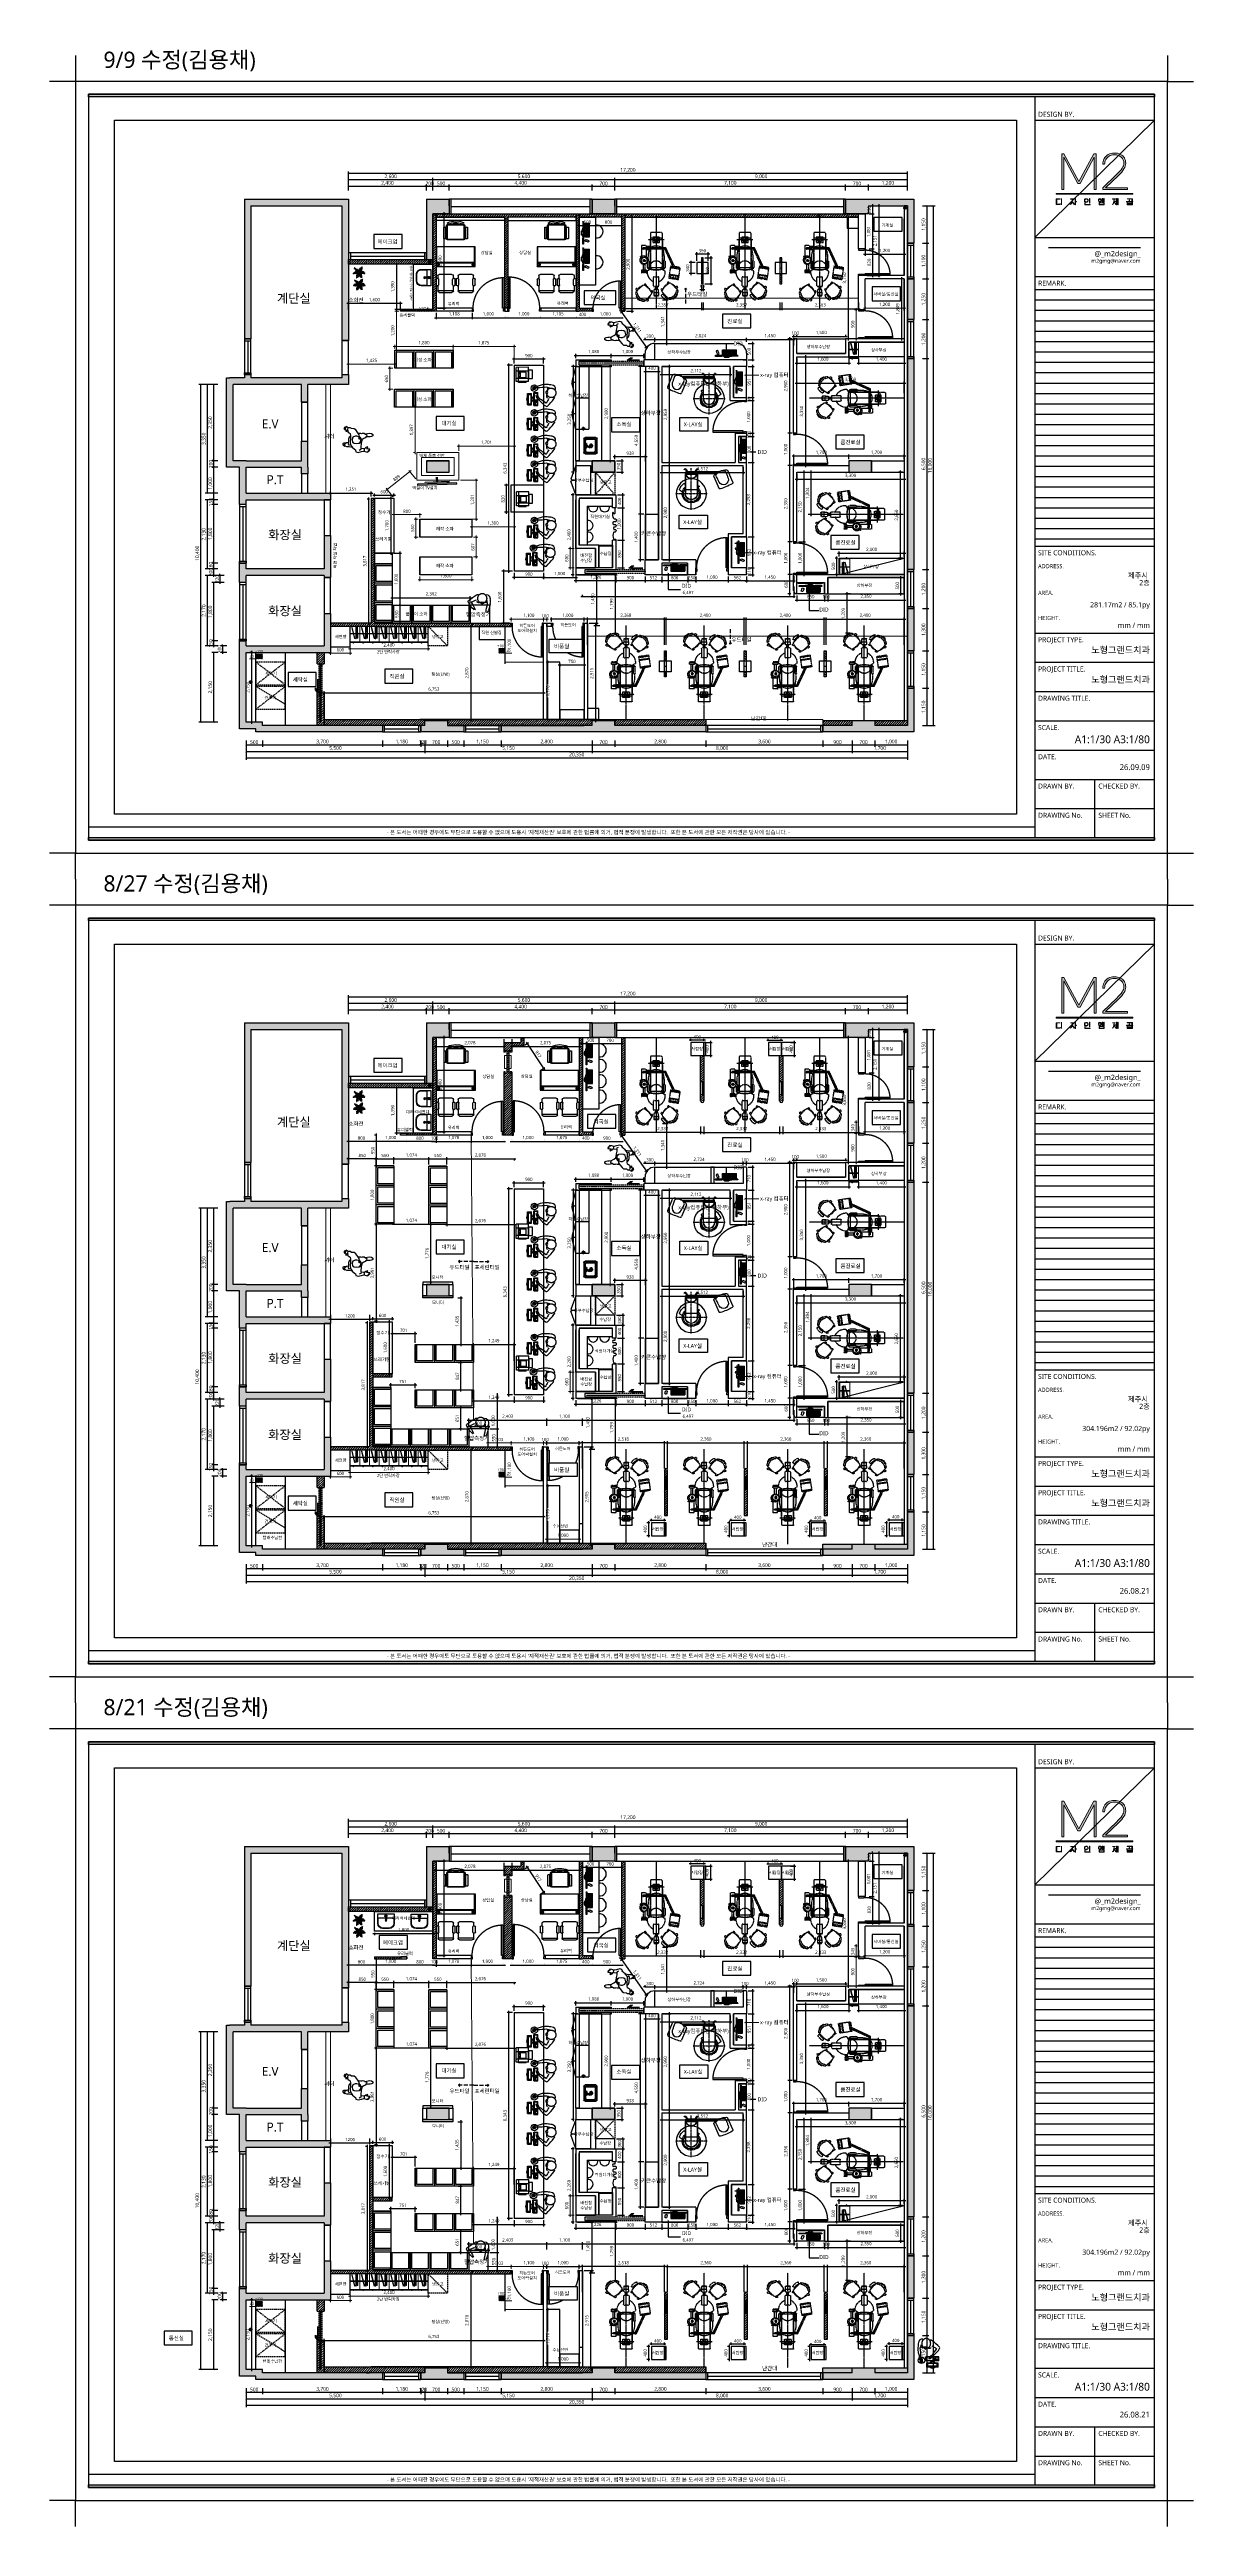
# Model space of a CAD drawing. Header units: metres. Extents: x 11578468 to 47831421, y -58341524 to -14256839.
# Drawn here: x 23861730 to 23896930, y -29123782 to -29047523 of the extents above; entities that cross this region are included whole.
import ezdxf
from ezdxf.enums import TextEntityAlignment as Align

# ---------------------------------------------------------------- set-up
doc = ezdxf.new("R2010")
doc.units = ezdxf.units.M
doc.header["$LTSCALE"] = 50
doc.header["$MEASUREMENT"] = 0
for name, pattern in [('CEN', [62, 60, -1, 0, -1]), ('CENTER2', [28.575, 19.05, -3.175, 3.175, -3.175]), ('CENTERX2', [4, 2.5, -0.5, 0.5, -0.5]), ('DASH', [0.35, 0.25, -0.1]), ('DH-HID2', [1.2, 0.8, -0.4])]:
    doc.linetypes.add(name, pattern=pattern)
doc.layers.get('0').update_dxf_attribs({"linetype": 'CONTINUOUS'})
doc.layers.get('DEFPOINTS').update_dxf_attribs({"linetype": 'CONTINUOUS'})
for name, color, linetype in [('0-ELC TEXT', 7, 'CONTINUOUS'), ('03-TEXT', 3, 'CONTINUOUS'), ('04_FUR', 6, 'CONTINUOUS'), ('3.기호.계단선', 30, 'CONTINUOUS'), ('9.가구', 13, 'CONTINUOUS'), ('_U+B808_U+C774_U+C5B4 2', 7, 'CONTINUOUS'), ('BLOCK', 1, 'CONTINUOUS'), ('CEN', 250, 'CEN'), ('CO-BATH', 6, 'CONTINUOUS'), ('CO-DOOR', 8, 'CONTINUOUS'), ('CO-FURB-DN', 9, 'CONTINUOUS'), ('CURTWALL', 4, 'CONTINUOUS'), ('FORM(YOURNAME)-1', 1, 'CONTINUOUS'), ('FORM(YOURNAME)-11', 1, 'CONTINUOUS'), ('FU-FURM', 251, 'DH-HID2'), ('FUR', 11, 'CONTINUOUS'), ('S-DIM', 7, 'CONTINUOUS'), ('TEX', 7, 'CONTINUOUS'), ('TREE', 74, 'CONTINUOUS'), ('wall', 3, 'CONTINUOUS'), ('WIN', 4, 'CONTINUOUS'), ('WINDOW', 4, 'CONTINUOUS'), ('家具', 251, 'CONTINUOUS'), ('家具外线', 7, 'CONTINUOUS'), ('가구', 6, 'CONTINUOUS'), ('에어컨', 30, 'DASH')]:
    doc.layers.add(name, color=color, linetype=linetype)
for name, color, linetype, lineweight in [('Arch', 8, 'CONTINUOUS', 0), ('DIM', 7, 'CONTINUOUS', 15), ('ha', 8, 'CONTINUOUS', 5), ('text', 7, 'CONTINUOUS', 0), ('wall2', 3, 'CONTINUOUS', 25)]:
    doc.layers.add(name, color=color, linetype=linetype, lineweight=lineweight)
doc.styles.add('HY 울릉도 L', font='malgun.ttf')
doc.styles.add('JT1', font='malgun.ttf')
doc.styles.add('N 맑은고딕', font='malgun.ttf')
doc.styles.add('NEW 맑은고딕', font='malgun.ttf')
doc.styles.add('YOURNAME', font='malgun.ttf')
doc.styles.add('맑은 고딕', font='malgun.ttf')
doc.dimstyles.new('JJ IN 45', dxfattribs={"dimscale": 45, "dimtxt": 2.5, "dimasz": 1, "dimexe": 1.25, "dimexo": 1.5, "dimtad": 1, "dimdec": 6, "dimlunit": 6, "dimtxsty": 'N 맑은고딕', "dimblk": 'ARCHTICK', "dimcen": 2.5, "dimclrd": 256, "dimclre": 256, "dimclrt": 256, "dimadec": 0, "dimazin": 0, "dimtfac": 1, "dimtdec": 6, "dimtix": 1, "dimtmove": 0, "dimatfit": 3, "dimldrblk": 'ARCHTICK', "dimfxl": 1, "dimarcsym": 0})
doc.dimstyles.new('사본 50', dxfattribs={"dimscale": 50, "dimtxt": 2, "dimasz": 1, "dimexe": 1, "dimexo": 1, "dimgap": 1, "dimtad": 1, "dimdec": 0, "dimrnd": 0.05, "dimdsep": 46, "dimlunit": 6, "dimtxsty": 'HY 울릉도 L', "dimblk": 'ARCHTICK', "dimcen": 2.5, "dimdle": 1, "dimclrd": 133, "dimclre": 133, "dimclrt": 30, "dimadec": 0, "dimazin": 0, "dimtfac": 1, "dimtdec": 0, "dimtix": 1, "dimtmove": 2, "dimatfit": 3, "dimldrblk": 'ARCHTICK', "dimfxl": 1, "dimlwd": -1, "dimlwe": -1, "dimarcsym": 0})
pattern_1 = [(45, (0, 0), (-35.35533906, 35.35533906), [])]
pattern_2 = [(45, (0, 25360), (-35.35533906, 35.35533906), [])]
pattern_3 = [(45, (0, 50720), (-35.35533906, 35.35533906), [])]
pattern_4 = [(45, (-50, 50720), (-35.35533906, 35.35533906), [])]

# ---------------------------------------------------------------- blocks, each defined once
blk = doc.blocks.new('*U356')
at = {"layer": 'WIN', "linetype": 'Continuous'}
blk.add_line((60, 100), (1120, 100), dxfattribs=at)
for points in [[(0, 0), (1180, 0), (1180, 200), (0, 200)], [(0, 0), (60, 0), (60, 200), (0, 200)], [(1180, 0), (1120, 0), (1120, 200), (1180, 200)]]:
    blk.add_lwpolyline(points, close=True, dxfattribs=at)
blk = doc.blocks.new('*U1959')
at = {"layer": 'WIN', "linetype": 'Continuous'}
blk.add_line((60, 100), (1090, 100), dxfattribs=at)
for points in [[(0, 0), (1150, 0), (1150, 200), (0, 200)], [(0, 0), (60, 0), (60, 200), (0, 200)], [(1150, 0), (1090, 0), (1090, 200), (1150, 200)]]:
    blk.add_lwpolyline(points, close=True, dxfattribs=at)
blk = doc.blocks.new('*U359')
at = {"layer": 'WIN', "linetype": 'Continuous'}
blk.add_line((60, 100), (3540, 100), dxfattribs=at)
for points in [[(0, 0), (3600, 0), (3600, 200), (0, 200)], [(0, 0), (60, 0), (60, 200), (0, 200)], [(3600, 0), (3540, 0), (3540, 200), (3600, 200)]]:
    blk.add_lwpolyline(points, close=True, dxfattribs=at)
blk = doc.blocks.new('*U357')
at = {"layer": 'WIN', "linetype": 'Continuous'}
blk.add_line((60, -25), (4340, -25), dxfattribs=at)
for points in [[(0, -250), (4400, -250), (4400, 200), (0, 200)], [(0, -250), (60, -250), (60, 200), (0, 200)], [(4400, -250), (4340, -250), (4340, 200), (4400, 200)]]:
    blk.add_lwpolyline(points, close=True, dxfattribs=at)
blk = doc.blocks.new('*U358')
at = {"layer": 'WIN', "linetype": 'Continuous'}
blk.add_line((60, -25), (7040, -25), dxfattribs=at)
for points in [[(0, -250), (7100, -250), (7100, 200), (0, 200)], [(0, -250), (60, -250), (60, 200), (0, 200)], [(7100, -250), (7040, -250), (7040, 200), (7100, 200)]]:
    blk.add_lwpolyline(points, close=True, dxfattribs=at)
blk = doc.blocks.new('*U1961')
at = {"layer": 'WIN', "linetype": 'Continuous'}
blk.add_line((60, 100), (1740, 100), dxfattribs=at)
for points in [[(0, 0), (1800, 0), (1800, 200), (0, 200)], [(0, 0), (60, 0), (60, 200), (0, 200)], [(1800, 0), (1740, 0), (1740, 200), (1800, 200)]]:
    blk.add_lwpolyline(points, close=True, dxfattribs=at)
blk = doc.blocks.new('*U1962')
at = {"layer": 'WIN', "linetype": 'Continuous'}
blk.add_line((60, 100), (1040, 100), dxfattribs=at)
for points in [[(0, 0), (1100, 0), (1100, 200), (0, 200)], [(0, 0), (60, 0), (60, 200), (0, 200)], [(1100, 0), (1040, 0), (1040, 200), (1100, 200)]]:
    blk.add_lwpolyline(points, close=True, dxfattribs=at)
blk = doc.blocks.new('*U1960')
at = {"layer": 'WIN', "linetype": 'Continuous'}
blk.add_line((60, 100), (1140, 100), dxfattribs=at)
for points in [[(0, 0), (1200, 0), (1200, 200), (0, 200)], [(0, 0), (60, 0), (60, 200), (0, 200)], [(1200, 0), (1140, 0), (1140, 200), (1200, 200)]]:
    blk.add_lwpolyline(points, close=True, dxfattribs=at)
blk = doc.blocks.new('_ArchTick')
at = {"color": 0, "linetype": 'ByBlock', "const_width": 0.15}
blk.add_lwpolyline([(-0.5, -0.5), (0.5, 0.5)], dxfattribs=at)
blk = doc.blocks.new('*D366')
at = {"layer": 'DEFPOINTS', "color": 0, "transparency": 16777216}
for p in [(23725352, -29144857), (23725852, -29144857), (23725852, -29145057)]:
    blk.add_point(p, dxfattribs=at)
at = {"layer": 'DIM', "lineweight": -2, "transparency": 16777216}
for p, q in [((23725352, -29144924), (23725352, -29145113)), ((23725352, -29145057), (23725852, -29145057)), ((23725852, -29144924), (23725852, -29145113))]:
    blk.add_line(p, q, dxfattribs=at)
at = {"layer": 'DIM', "lineweight": -2, "transparency": 16777216, "xscale": 45, "yscale": 45, "zscale": 45, "rotation": 180}
blk.add_blockref('_ArchTick', (23725352, -29145057), dxfattribs=at)
at = {"layer": 'DIM', "lineweight": -2, "transparency": 16777216, "xscale": 45, "yscale": 45, "zscale": 45}
blk.add_blockref('_ArchTick', (23725852, -29145057), dxfattribs=at)
at = {"layer": 'DIM', "transparency": 16777216, "insert": (23725602, -29144971), "char_height": 112.5, "attachment_point": 5, "style": 'N 맑은고딕'}
blk.add_mtext('500', dxfattribs=at)
blk = doc.blocks.new('*D367')
at = {"layer": 'DEFPOINTS', "color": 0, "transparency": 16777216}
for p in [(23725852, -29144857), (23729552, -29144857), (23729552, -29145057)]:
    blk.add_point(p, dxfattribs=at)
at = {"layer": 'DIM', "lineweight": -2, "transparency": 16777216}
for p, q in [((23725852, -29144924), (23725852, -29145113)), ((23725852, -29145057), (23729552, -29145057)), ((23729552, -29144924), (23729552, -29145113))]:
    blk.add_line(p, q, dxfattribs=at)
at = {"layer": 'DIM', "lineweight": -2, "transparency": 16777216, "xscale": 45, "yscale": 45, "zscale": 45, "rotation": 180}
blk.add_blockref('_ArchTick', (23725852, -29145057), dxfattribs=at)
at = {"layer": 'DIM', "lineweight": -2, "transparency": 16777216, "xscale": 45, "yscale": 45, "zscale": 45}
blk.add_blockref('_ArchTick', (23729552, -29145057), dxfattribs=at)
at = {"layer": 'DIM', "transparency": 16777216, "insert": (23727702, -29144961), "char_height": 112.5, "attachment_point": 5, "style": 'N 맑은고딕'}
blk.add_mtext('3,700', dxfattribs=at)
blk = doc.blocks.new('*D368')
at = {"layer": 'DEFPOINTS', "color": 0, "transparency": 16777216}
for p in [(23729552, -29144857), (23730732, -29144857), (23730732, -29145057)]:
    blk.add_point(p, dxfattribs=at)
at = {"layer": 'DIM', "lineweight": -2, "transparency": 16777216}
for p, q in [((23729552, -29144924), (23729552, -29145113)), ((23729552, -29145057), (23730732, -29145057)), ((23730732, -29144924), (23730732, -29145113))]:
    blk.add_line(p, q, dxfattribs=at)
at = {"layer": 'DIM', "lineweight": -2, "transparency": 16777216, "xscale": 45, "yscale": 45, "zscale": 45, "rotation": 180}
blk.add_blockref('_ArchTick', (23729552, -29145057), dxfattribs=at)
at = {"layer": 'DIM', "lineweight": -2, "transparency": 16777216, "xscale": 45, "yscale": 45, "zscale": 45}
blk.add_blockref('_ArchTick', (23730732, -29145057), dxfattribs=at)
at = {"layer": 'DIM', "transparency": 16777216, "insert": (23730142, -29144961), "char_height": 112.5, "attachment_point": 5, "style": 'N 맑은고딕'}
blk.add_mtext('1,180', dxfattribs=at)
blk = doc.blocks.new('*D369')
at = {"layer": 'DEFPOINTS', "color": 0, "transparency": 16777216}
for p in [(23730732, -29144857), (23730852, -29144857), (23730852, -29145057)]:
    blk.add_point(p, dxfattribs=at)
at = {"layer": 'DIM', "lineweight": -2, "transparency": 16777216}
for p, q in [((23730732, -29145057), (23730687, -29145057)), ((23730732, -29144924), (23730732, -29145113)), ((23730732, -29145057), (23730852, -29145057)), ((23730852, -29144924), (23730852, -29145113)), ((23730852, -29145057), (23730897, -29145057))]:
    blk.add_line(p, q, dxfattribs=at)
at = {"layer": 'DIM', "lineweight": -2, "transparency": 16777216, "xscale": 45, "yscale": 45, "zscale": 45}
blk.add_blockref('_ArchTick', (23730732, -29145057), dxfattribs=at)
at = {"layer": 'DIM', "lineweight": -2, "transparency": 16777216, "xscale": 45, "yscale": 45, "zscale": 45, "rotation": 180}
blk.add_blockref('_ArchTick', (23730852, -29145057), dxfattribs=at)
at = {"layer": 'DIM', "transparency": 16777216, "insert": (23730792, -29144970), "char_height": 112.5, "attachment_point": 5, "style": 'N 맑은고딕'}
blk.add_mtext('120', dxfattribs=at)
blk = doc.blocks.new('*D370')
at = {"layer": 'DEFPOINTS', "color": 0, "transparency": 16777216}
for p in [(23730852, -29144857), (23731552, -29144857), (23731552, -29145057)]:
    blk.add_point(p, dxfattribs=at)
at = {"layer": 'DIM', "lineweight": -2, "transparency": 16777216}
for p, q in [((23730852, -29144924), (23730852, -29145113)), ((23730852, -29145057), (23731552, -29145057)), ((23731552, -29144924), (23731552, -29145113))]:
    blk.add_line(p, q, dxfattribs=at)
at = {"layer": 'DIM', "lineweight": -2, "transparency": 16777216, "xscale": 45, "yscale": 45, "zscale": 45, "rotation": 180}
blk.add_blockref('_ArchTick', (23730852, -29145057), dxfattribs=at)
at = {"layer": 'DIM', "lineweight": -2, "transparency": 16777216, "xscale": 45, "yscale": 45, "zscale": 45}
blk.add_blockref('_ArchTick', (23731552, -29145057), dxfattribs=at)
at = {"layer": 'DIM', "transparency": 16777216, "insert": (23731202, -29144971), "char_height": 112.5, "attachment_point": 5, "style": 'N 맑은고딕'}
blk.add_mtext('700', dxfattribs=at)
blk = doc.blocks.new('*D371')
at = {"layer": 'DEFPOINTS', "color": 0, "transparency": 16777216}
for p in [(23731552, -29144857), (23732052, -29144857), (23732052, -29145057)]:
    blk.add_point(p, dxfattribs=at)
at = {"layer": 'DIM', "lineweight": -2, "transparency": 16777216}
for p, q in [((23731552, -29144924), (23731552, -29145113)), ((23731552, -29145057), (23732052, -29145057)), ((23732052, -29144924), (23732052, -29145113))]:
    blk.add_line(p, q, dxfattribs=at)
at = {"layer": 'DIM', "lineweight": -2, "transparency": 16777216, "xscale": 45, "yscale": 45, "zscale": 45, "rotation": 180}
blk.add_blockref('_ArchTick', (23731552, -29145057), dxfattribs=at)
at = {"layer": 'DIM', "lineweight": -2, "transparency": 16777216, "xscale": 45, "yscale": 45, "zscale": 45}
blk.add_blockref('_ArchTick', (23732052, -29145057), dxfattribs=at)
at = {"layer": 'DIM', "transparency": 16777216, "insert": (23731802, -29144971), "char_height": 112.5, "attachment_point": 5, "style": 'N 맑은고딕'}
blk.add_mtext('500', dxfattribs=at)
blk = doc.blocks.new('*D372')
at = {"layer": 'DEFPOINTS', "color": 0, "transparency": 16777216}
for p in [(23732052, -29144857), (23733202, -29144857), (23733202, -29145057)]:
    blk.add_point(p, dxfattribs=at)
at = {"layer": 'DIM', "lineweight": -2, "transparency": 16777216}
for p, q in [((23732052, -29144924), (23732052, -29145113)), ((23732052, -29145057), (23733202, -29145057)), ((23733202, -29144924), (23733202, -29145113))]:
    blk.add_line(p, q, dxfattribs=at)
at = {"layer": 'DIM', "lineweight": -2, "transparency": 16777216, "xscale": 45, "yscale": 45, "zscale": 45, "rotation": 180}
blk.add_blockref('_ArchTick', (23732052, -29145057), dxfattribs=at)
at = {"layer": 'DIM', "lineweight": -2, "transparency": 16777216, "xscale": 45, "yscale": 45, "zscale": 45}
blk.add_blockref('_ArchTick', (23733202, -29145057), dxfattribs=at)
at = {"layer": 'DIM', "transparency": 16777216, "insert": (23732627, -29144961), "char_height": 112.5, "attachment_point": 5, "style": 'N 맑은고딕'}
blk.add_mtext('1,150', dxfattribs=at)
blk = doc.blocks.new('*D373')
at = {"layer": 'DEFPOINTS', "color": 0, "transparency": 16777216}
for p in [(23733202, -29144857), (23736002, -29144857), (23736002, -29145057)]:
    blk.add_point(p, dxfattribs=at)
at = {"layer": 'DIM', "lineweight": -2, "transparency": 16777216}
for p, q in [((23733202, -29144924), (23733202, -29145113)), ((23733202, -29145057), (23736002, -29145057)), ((23736002, -29144924), (23736002, -29145113))]:
    blk.add_line(p, q, dxfattribs=at)
at = {"layer": 'DIM', "lineweight": -2, "transparency": 16777216, "xscale": 45, "yscale": 45, "zscale": 45, "rotation": 180}
blk.add_blockref('_ArchTick', (23733202, -29145057), dxfattribs=at)
at = {"layer": 'DIM', "lineweight": -2, "transparency": 16777216, "xscale": 45, "yscale": 45, "zscale": 45}
blk.add_blockref('_ArchTick', (23736002, -29145057), dxfattribs=at)
at = {"layer": 'DIM', "transparency": 16777216, "insert": (23734602, -29144961), "char_height": 112.5, "attachment_point": 5, "style": 'N 맑은고딕'}
blk.add_mtext('2,800', dxfattribs=at)
blk = doc.blocks.new('*D374')
at = {"layer": 'DEFPOINTS', "color": 0, "transparency": 16777216}
for p in [(23736002, -29144857), (23736702, -29144857), (23736702, -29145057)]:
    blk.add_point(p, dxfattribs=at)
at = {"layer": 'DIM', "lineweight": -2, "transparency": 16777216}
for p, q in [((23736002, -29144924), (23736002, -29145113)), ((23736002, -29145057), (23736702, -29145057)), ((23736702, -29144924), (23736702, -29145113))]:
    blk.add_line(p, q, dxfattribs=at)
at = {"layer": 'DIM', "lineweight": -2, "transparency": 16777216, "xscale": 45, "yscale": 45, "zscale": 45, "rotation": 180}
blk.add_blockref('_ArchTick', (23736002, -29145057), dxfattribs=at)
at = {"layer": 'DIM', "lineweight": -2, "transparency": 16777216, "xscale": 45, "yscale": 45, "zscale": 45}
blk.add_blockref('_ArchTick', (23736702, -29145057), dxfattribs=at)
at = {"layer": 'DIM', "transparency": 16777216, "insert": (23736352, -29144971), "char_height": 112.5, "attachment_point": 5, "style": 'N 맑은고딕'}
blk.add_mtext('700', dxfattribs=at)
blk = doc.blocks.new('*D375')
at = {"layer": 'DEFPOINTS', "color": 0, "transparency": 16777216}
for p in [(23736702, -29144857), (23739502, -29144857), (23739502, -29145057)]:
    blk.add_point(p, dxfattribs=at)
at = {"layer": 'DIM', "lineweight": -2, "transparency": 16777216}
for p, q in [((23736702, -29144924), (23736702, -29145113)), ((23736702, -29145057), (23739502, -29145057)), ((23739502, -29144924), (23739502, -29145113))]:
    blk.add_line(p, q, dxfattribs=at)
at = {"layer": 'DIM', "lineweight": -2, "transparency": 16777216, "xscale": 45, "yscale": 45, "zscale": 45, "rotation": 180}
blk.add_blockref('_ArchTick', (23736702, -29145057), dxfattribs=at)
at = {"layer": 'DIM', "lineweight": -2, "transparency": 16777216, "xscale": 45, "yscale": 45, "zscale": 45}
blk.add_blockref('_ArchTick', (23739502, -29145057), dxfattribs=at)
at = {"layer": 'DIM', "transparency": 16777216, "insert": (23738102, -29144961), "char_height": 112.5, "attachment_point": 5, "style": 'N 맑은고딕'}
blk.add_mtext('2,800', dxfattribs=at)
blk = doc.blocks.new('*D376')
at = {"layer": 'DEFPOINTS', "color": 0, "transparency": 16777216}
for p in [(23739502, -29144857), (23743102, -29144857), (23743102, -29145057)]:
    blk.add_point(p, dxfattribs=at)
at = {"layer": 'DIM', "lineweight": -2, "transparency": 16777216}
for p, q in [((23739502, -29144924), (23739502, -29145113)), ((23739502, -29145057), (23743102, -29145057)), ((23743102, -29144924), (23743102, -29145113))]:
    blk.add_line(p, q, dxfattribs=at)
at = {"layer": 'DIM', "lineweight": -2, "transparency": 16777216, "xscale": 45, "yscale": 45, "zscale": 45, "rotation": 180}
blk.add_blockref('_ArchTick', (23739502, -29145057), dxfattribs=at)
at = {"layer": 'DIM', "lineweight": -2, "transparency": 16777216, "xscale": 45, "yscale": 45, "zscale": 45}
blk.add_blockref('_ArchTick', (23743102, -29145057), dxfattribs=at)
at = {"layer": 'DIM', "transparency": 16777216, "insert": (23741302, -29144961), "char_height": 112.5, "attachment_point": 5, "style": 'N 맑은고딕'}
blk.add_mtext('3,600', dxfattribs=at)
blk = doc.blocks.new('*D377')
at = {"layer": 'DEFPOINTS', "color": 0, "transparency": 16777216}
for p in [(23743102, -29144857), (23744002, -29144857), (23744002, -29145057)]:
    blk.add_point(p, dxfattribs=at)
at = {"layer": 'DIM', "lineweight": -2, "transparency": 16777216}
for p, q in [((23743102, -29144924), (23743102, -29145113)), ((23743102, -29145057), (23744002, -29145057)), ((23744002, -29144924), (23744002, -29145113))]:
    blk.add_line(p, q, dxfattribs=at)
at = {"layer": 'DIM', "lineweight": -2, "transparency": 16777216, "xscale": 45, "yscale": 45, "zscale": 45, "rotation": 180}
blk.add_blockref('_ArchTick', (23743102, -29145057), dxfattribs=at)
at = {"layer": 'DIM', "lineweight": -2, "transparency": 16777216, "xscale": 45, "yscale": 45, "zscale": 45}
blk.add_blockref('_ArchTick', (23744002, -29145057), dxfattribs=at)
at = {"layer": 'DIM', "transparency": 16777216, "insert": (23743552, -29144971), "char_height": 112.5, "attachment_point": 5, "style": 'N 맑은고딕'}
blk.add_mtext('900', dxfattribs=at)
blk = doc.blocks.new('*D378')
at = {"layer": 'DEFPOINTS', "color": 0, "transparency": 16777216}
for p in [(23744002, -29144857), (23744702, -29144857), (23744702, -29145057)]:
    blk.add_point(p, dxfattribs=at)
at = {"layer": 'DIM', "lineweight": -2, "transparency": 16777216}
for p, q in [((23744002, -29144924), (23744002, -29145113)), ((23744002, -29145057), (23744702, -29145057)), ((23744702, -29144924), (23744702, -29145113))]:
    blk.add_line(p, q, dxfattribs=at)
at = {"layer": 'DIM', "lineweight": -2, "transparency": 16777216, "xscale": 45, "yscale": 45, "zscale": 45, "rotation": 180}
blk.add_blockref('_ArchTick', (23744002, -29145057), dxfattribs=at)
at = {"layer": 'DIM', "lineweight": -2, "transparency": 16777216, "xscale": 45, "yscale": 45, "zscale": 45}
blk.add_blockref('_ArchTick', (23744702, -29145057), dxfattribs=at)
at = {"layer": 'DIM', "transparency": 16777216, "insert": (23744352, -29144971), "char_height": 112.5, "attachment_point": 5, "style": 'N 맑은고딕'}
blk.add_mtext('700', dxfattribs=at)
blk = doc.blocks.new('*D379')
at = {"layer": 'DEFPOINTS', "color": 0, "transparency": 16777216}
for p in [(23744702, -29144857), (23745702, -29144857), (23745702, -29145057)]:
    blk.add_point(p, dxfattribs=at)
at = {"layer": 'DIM', "lineweight": -2, "transparency": 16777216}
for p, q in [((23744702, -29144924), (23744702, -29145113)), ((23744702, -29145057), (23745702, -29145057)), ((23745702, -29144924), (23745702, -29145113))]:
    blk.add_line(p, q, dxfattribs=at)
at = {"layer": 'DIM', "lineweight": -2, "transparency": 16777216, "xscale": 45, "yscale": 45, "zscale": 45, "rotation": 180}
blk.add_blockref('_ArchTick', (23744702, -29145057), dxfattribs=at)
at = {"layer": 'DIM', "lineweight": -2, "transparency": 16777216, "xscale": 45, "yscale": 45, "zscale": 45}
blk.add_blockref('_ArchTick', (23745702, -29145057), dxfattribs=at)
at = {"layer": 'DIM', "transparency": 16777216, "insert": (23745202, -29144961), "char_height": 112.5, "attachment_point": 5, "style": 'N 맑은고딕'}
blk.add_mtext('1,000', dxfattribs=at)
blk = doc.blocks.new('*D380')
at = {"layer": 'DEFPOINTS', "color": 0, "transparency": 16777216}
for p in [(23725352, -29144857), (23730852, -29144857), (23730852, -29145257)]:
    blk.add_point(p, dxfattribs=at)
at = {"layer": 'DIM', "lineweight": -2, "transparency": 16777216}
for p, q in [((23725352, -29144924), (23725352, -29145313)), ((23725352, -29145257), (23730852, -29145257)), ((23730852, -29144924), (23730852, -29145313))]:
    blk.add_line(p, q, dxfattribs=at)
at = {"layer": 'DIM', "lineweight": -2, "transparency": 16777216, "xscale": 45, "yscale": 45, "zscale": 45, "rotation": 180}
blk.add_blockref('_ArchTick', (23725352, -29145257), dxfattribs=at)
at = {"layer": 'DIM', "lineweight": -2, "transparency": 16777216, "xscale": 45, "yscale": 45, "zscale": 45}
blk.add_blockref('_ArchTick', (23730852, -29145257), dxfattribs=at)
at = {"layer": 'DIM', "transparency": 16777216, "insert": (23728102, -29145161), "char_height": 112.5, "attachment_point": 5, "style": 'N 맑은고딕'}
blk.add_mtext('5,500', dxfattribs=at)
blk = doc.blocks.new('*D381')
at = {"layer": 'DEFPOINTS', "color": 0, "transparency": 16777216}
for p in [(23730852, -29144857), (23736002, -29144857), (23736002, -29145257)]:
    blk.add_point(p, dxfattribs=at)
at = {"layer": 'DIM', "lineweight": -2, "transparency": 16777216}
for p, q in [((23730852, -29144924), (23730852, -29145313)), ((23730852, -29145257), (23736002, -29145257)), ((23736002, -29144924), (23736002, -29145313))]:
    blk.add_line(p, q, dxfattribs=at)
at = {"layer": 'DIM', "lineweight": -2, "transparency": 16777216, "xscale": 45, "yscale": 45, "zscale": 45, "rotation": 180}
blk.add_blockref('_ArchTick', (23730852, -29145257), dxfattribs=at)
at = {"layer": 'DIM', "lineweight": -2, "transparency": 16777216, "xscale": 45, "yscale": 45, "zscale": 45}
blk.add_blockref('_ArchTick', (23736002, -29145257), dxfattribs=at)
at = {"layer": 'DIM', "transparency": 16777216, "insert": (23733427, -29145161), "char_height": 112.5, "attachment_point": 5, "style": 'N 맑은고딕'}
blk.add_mtext('5,150', dxfattribs=at)
blk = doc.blocks.new('*D382')
at = {"layer": 'DEFPOINTS', "color": 0, "transparency": 16777216}
for p in [(23736002, -29144857), (23744002, -29144857), (23744002, -29145257)]:
    blk.add_point(p, dxfattribs=at)
at = {"layer": 'DIM', "lineweight": -2, "transparency": 16777216}
for p, q in [((23736002, -29144924), (23736002, -29145313)), ((23736002, -29145257), (23744002, -29145257)), ((23744002, -29144924), (23744002, -29145313))]:
    blk.add_line(p, q, dxfattribs=at)
at = {"layer": 'DIM', "lineweight": -2, "transparency": 16777216, "xscale": 45, "yscale": 45, "zscale": 45, "rotation": 180}
blk.add_blockref('_ArchTick', (23736002, -29145257), dxfattribs=at)
at = {"layer": 'DIM', "lineweight": -2, "transparency": 16777216, "xscale": 45, "yscale": 45, "zscale": 45}
blk.add_blockref('_ArchTick', (23744002, -29145257), dxfattribs=at)
at = {"layer": 'DIM', "transparency": 16777216, "insert": (23740002, -29145161), "char_height": 112.5, "attachment_point": 5, "style": 'N 맑은고딕'}
blk.add_mtext('8,000', dxfattribs=at)
blk = doc.blocks.new('*D383')
at = {"layer": 'DEFPOINTS', "color": 0, "transparency": 16777216}
for p in [(23744002, -29144857), (23745702, -29144857), (23745702, -29145257)]:
    blk.add_point(p, dxfattribs=at)
at = {"layer": 'DIM', "lineweight": -2, "transparency": 16777216}
for p, q in [((23744002, -29144924), (23744002, -29145313)), ((23744002, -29145257), (23745702, -29145257)), ((23745702, -29144924), (23745702, -29145313))]:
    blk.add_line(p, q, dxfattribs=at)
at = {"layer": 'DIM', "lineweight": -2, "transparency": 16777216, "xscale": 45, "yscale": 45, "zscale": 45, "rotation": 180}
blk.add_blockref('_ArchTick', (23744002, -29145257), dxfattribs=at)
at = {"layer": 'DIM', "lineweight": -2, "transparency": 16777216, "xscale": 45, "yscale": 45, "zscale": 45}
blk.add_blockref('_ArchTick', (23745702, -29145257), dxfattribs=at)
at = {"layer": 'DIM', "transparency": 16777216, "insert": (23744852, -29145161), "char_height": 112.5, "attachment_point": 5, "style": 'N 맑은고딕'}
blk.add_mtext('1,700', dxfattribs=at)
blk = doc.blocks.new('*D384')
at = {"layer": 'DEFPOINTS', "color": 0, "transparency": 16777216}
for p in [(23725352, -29144857), (23745702, -29144857), (23745702, -29145457)]:
    blk.add_point(p, dxfattribs=at)
at = {"layer": 'DIM', "lineweight": -2, "transparency": 16777216}
for p, q in [((23725352, -29144924), (23725352, -29145513)), ((23745702, -29144924), (23745702, -29145513)), ((23725352, -29145457), (23745702, -29145457))]:
    blk.add_line(p, q, dxfattribs=at)
at = {"layer": 'DIM', "lineweight": -2, "transparency": 16777216, "xscale": 45, "yscale": 45, "zscale": 45, "rotation": 180}
blk.add_blockref('_ArchTick', (23725352, -29145457), dxfattribs=at)
at = {"layer": 'DIM', "lineweight": -2, "transparency": 16777216, "xscale": 45, "yscale": 45, "zscale": 45}
blk.add_blockref('_ArchTick', (23745702, -29145457), dxfattribs=at)
at = {"layer": 'DIM', "transparency": 16777216, "insert": (23735527, -29145361), "char_height": 112.5, "attachment_point": 5, "style": 'N 맑은고딕'}
blk.add_mtext('20,350', dxfattribs=at)
blk = doc.blocks.new('*D385')
at = {"layer": 'DEFPOINTS', "color": 0, "transparency": 16777216}
for p in [(23746102, -29128457), (23746102, -29129607), (23746302, -29129607)]:
    blk.add_point(p, dxfattribs=at)
at = {"layer": 'DIM', "lineweight": -2, "transparency": 16777216}
for p, q in [((23746170, -29128457), (23746358, -29128457)), ((23746302, -29128457), (23746302, -29129607)), ((23746170, -29129607), (23746358, -29129607))]:
    blk.add_line(p, q, dxfattribs=at)
at = {"layer": 'DIM', "lineweight": -2, "transparency": 16777216, "xscale": 45, "yscale": 45, "zscale": 45}
for p, rotation in [((23746302, -29128457), 90), ((23746302, -29129607), 270)]:
    blk.add_blockref('_ArchTick', p, dxfattribs=dict(at, rotation=rotation))
at = {"layer": 'DIM', "transparency": 16777216, "insert": (23746206, -29129032), "char_height": 112.5, "attachment_point": 5, "rotation": 90, "style": 'N 맑은고딕'}
blk.add_mtext('1,150', dxfattribs=at)
blk = doc.blocks.new('*D386')
at = {"layer": 'DEFPOINTS', "color": 0, "transparency": 16777216}
for p in [(23746102, -29129607), (23746102, -29130707), (23746302, -29130707)]:
    blk.add_point(p, dxfattribs=at)
at = {"layer": 'DIM', "lineweight": -2, "transparency": 16777216}
for p, q in [((23746170, -29129607), (23746358, -29129607)), ((23746302, -29129607), (23746302, -29130707)), ((23746170, -29130707), (23746358, -29130707))]:
    blk.add_line(p, q, dxfattribs=at)
at = {"layer": 'DIM', "lineweight": -2, "transparency": 16777216, "xscale": 45, "yscale": 45, "zscale": 45}
for p, rotation in [((23746302, -29129607), 90), ((23746302, -29130707), 270)]:
    blk.add_blockref('_ArchTick', p, dxfattribs=dict(at, rotation=rotation))
at = {"layer": 'DIM', "transparency": 16777216, "insert": (23746206, -29130157), "char_height": 112.5, "attachment_point": 5, "rotation": 90, "style": 'N 맑은고딕'}
blk.add_mtext('1,100', dxfattribs=at)
blk = doc.blocks.new('*D387')
at = {"layer": 'DEFPOINTS', "color": 0, "transparency": 16777216}
for p in [(23746102, -29130707), (23746102, -29131957), (23746302, -29131957)]:
    blk.add_point(p, dxfattribs=at)
at = {"layer": 'DIM', "lineweight": -2, "transparency": 16777216}
for p, q in [((23746170, -29130707), (23746358, -29130707)), ((23746302, -29130707), (23746302, -29131957)), ((23746170, -29131957), (23746358, -29131957))]:
    blk.add_line(p, q, dxfattribs=at)
at = {"layer": 'DIM', "lineweight": -2, "transparency": 16777216, "xscale": 45, "yscale": 45, "zscale": 45}
for p, rotation in [((23746302, -29130707), 90), ((23746302, -29131957), 270)]:
    blk.add_blockref('_ArchTick', p, dxfattribs=dict(at, rotation=rotation))
at = {"layer": 'DIM', "transparency": 16777216, "insert": (23746206, -29131332), "char_height": 112.5, "attachment_point": 5, "rotation": 90, "style": 'N 맑은고딕'}
blk.add_mtext('1,250', dxfattribs=at)
blk = doc.blocks.new('*D388')
at = {"layer": 'DEFPOINTS', "color": 0, "transparency": 16777216}
for p in [(23746102, -29131957), (23746102, -29133157), (23746302, -29133157)]:
    blk.add_point(p, dxfattribs=at)
at = {"layer": 'DIM', "lineweight": -2, "transparency": 16777216}
for p, q in [((23746170, -29131957), (23746358, -29131957)), ((23746302, -29131957), (23746302, -29133157)), ((23746170, -29133157), (23746358, -29133157))]:
    blk.add_line(p, q, dxfattribs=at)
at = {"layer": 'DIM', "lineweight": -2, "transparency": 16777216, "xscale": 45, "yscale": 45, "zscale": 45}
for p, rotation in [((23746302, -29131957), 90), ((23746302, -29133157), 270)]:
    blk.add_blockref('_ArchTick', p, dxfattribs=dict(at, rotation=rotation))
at = {"layer": 'DIM', "transparency": 16777216, "insert": (23746206, -29132557), "char_height": 112.5, "attachment_point": 5, "rotation": 90, "style": 'N 맑은고딕'}
blk.add_mtext('1,200', dxfattribs=at)
blk = doc.blocks.new('*D389')
at = {"layer": 'DEFPOINTS', "color": 0, "transparency": 16777216}
for p in [(23746102, -29133157), (23746102, -29139657), (23746302, -29139657)]:
    blk.add_point(p, dxfattribs=at)
at = {"layer": 'DIM', "lineweight": -2, "transparency": 16777216}
for p, q in [((23746170, -29133157), (23746358, -29133157)), ((23746302, -29133157), (23746302, -29139657)), ((23746170, -29139657), (23746358, -29139657))]:
    blk.add_line(p, q, dxfattribs=at)
at = {"layer": 'DIM', "lineweight": -2, "transparency": 16777216, "xscale": 45, "yscale": 45, "zscale": 45}
for p, rotation in [((23746302, -29133157), 90), ((23746302, -29139657), 270)]:
    blk.add_blockref('_ArchTick', p, dxfattribs=dict(at, rotation=rotation))
at = {"layer": 'DIM', "transparency": 16777216, "insert": (23746206, -29136407), "char_height": 112.5, "attachment_point": 5, "rotation": 90, "style": 'N 맑은고딕'}
blk.add_mtext('6,500', dxfattribs=at)
blk = doc.blocks.new('*D390')
at = {"layer": 'DEFPOINTS', "color": 0, "transparency": 16777216}
for p in [(23746102, -29139657), (23746102, -29140857), (23746302, -29140857)]:
    blk.add_point(p, dxfattribs=at)
at = {"layer": 'DIM', "lineweight": -2, "transparency": 16777216}
for p, q in [((23746170, -29139657), (23746358, -29139657)), ((23746302, -29139657), (23746302, -29140857)), ((23746170, -29140857), (23746358, -29140857))]:
    blk.add_line(p, q, dxfattribs=at)
at = {"layer": 'DIM', "lineweight": -2, "transparency": 16777216, "xscale": 45, "yscale": 45, "zscale": 45}
for p, rotation in [((23746302, -29139657), 90), ((23746302, -29140857), 270)]:
    blk.add_blockref('_ArchTick', p, dxfattribs=dict(at, rotation=rotation))
at = {"layer": 'DIM', "transparency": 16777216, "insert": (23746206, -29140257), "char_height": 112.5, "attachment_point": 5, "rotation": 90, "style": 'N 맑은고딕'}
blk.add_mtext('1,200', dxfattribs=at)
blk = doc.blocks.new('*D391')
at = {"layer": 'DEFPOINTS', "color": 0, "transparency": 16777216}
for p in [(23746102, -29140857), (23746102, -29142157), (23746302, -29142157)]:
    blk.add_point(p, dxfattribs=at)
at = {"layer": 'DIM', "lineweight": -2, "transparency": 16777216}
for p, q in [((23746170, -29140857), (23746358, -29140857)), ((23746302, -29140857), (23746302, -29142157)), ((23746170, -29142157), (23746358, -29142157))]:
    blk.add_line(p, q, dxfattribs=at)
at = {"layer": 'DIM', "lineweight": -2, "transparency": 16777216, "xscale": 45, "yscale": 45, "zscale": 45}
for p, rotation in [((23746302, -29140857), 90), ((23746302, -29142157), 270)]:
    blk.add_blockref('_ArchTick', p, dxfattribs=dict(at, rotation=rotation))
at = {"layer": 'DIM', "transparency": 16777216, "insert": (23746206, -29141507), "char_height": 112.5, "attachment_point": 5, "rotation": 90, "style": 'N 맑은고딕'}
blk.add_mtext('1,300', dxfattribs=at)
blk = doc.blocks.new('*D392')
at = {"layer": 'DEFPOINTS', "color": 0, "transparency": 16777216}
for p in [(23746102, -29142157), (23746102, -29143307), (23746302, -29143307)]:
    blk.add_point(p, dxfattribs=at)
at = {"layer": 'DIM', "lineweight": -2, "transparency": 16777216}
for p, q in [((23746170, -29142157), (23746358, -29142157)), ((23746302, -29142157), (23746302, -29143307)), ((23746170, -29143307), (23746358, -29143307))]:
    blk.add_line(p, q, dxfattribs=at)
at = {"layer": 'DIM', "lineweight": -2, "transparency": 16777216, "xscale": 45, "yscale": 45, "zscale": 45}
for p, rotation in [((23746302, -29142157), 90), ((23746302, -29143307), 270)]:
    blk.add_blockref('_ArchTick', p, dxfattribs=dict(at, rotation=rotation))
at = {"layer": 'DIM', "transparency": 16777216, "insert": (23746206, -29142732), "char_height": 112.5, "attachment_point": 5, "rotation": 90, "style": 'N 맑은고딕'}
blk.add_mtext('1,150', dxfattribs=at)
blk = doc.blocks.new('*D393')
at = {"layer": 'DEFPOINTS', "color": 0, "transparency": 16777216}
for p in [(23746102, -29143307), (23746102, -29144457), (23746302, -29144457)]:
    blk.add_point(p, dxfattribs=at)
at = {"layer": 'DIM', "lineweight": -2, "transparency": 16777216}
for p, q in [((23746170, -29143307), (23746358, -29143307)), ((23746302, -29143307), (23746302, -29144457)), ((23746170, -29144457), (23746358, -29144457))]:
    blk.add_line(p, q, dxfattribs=at)
at = {"layer": 'DIM', "lineweight": -2, "transparency": 16777216, "xscale": 45, "yscale": 45, "zscale": 45}
for p, rotation in [((23746302, -29143307), 90), ((23746302, -29144457), 270)]:
    blk.add_blockref('_ArchTick', p, dxfattribs=dict(at, rotation=rotation))
at = {"layer": 'DIM', "transparency": 16777216, "insert": (23746206, -29143882), "char_height": 112.5, "attachment_point": 5, "rotation": 90, "style": 'N 맑은고딕'}
blk.add_mtext('1,150', dxfattribs=at)
blk = doc.blocks.new('*D394')
at = {"layer": 'DEFPOINTS', "color": 0, "transparency": 16777216}
for p in [(23746102, -29128457), (23746502, -29128457), (23746102, -29144457)]:
    blk.add_point(p, dxfattribs=at)
at = {"layer": 'DIM', "lineweight": -2, "transparency": 16777216}
for p, q in [((23746170, -29128457), (23746558, -29128457)), ((23746502, -29144457), (23746502, -29128457)), ((23746170, -29144457), (23746558, -29144457))]:
    blk.add_line(p, q, dxfattribs=at)
at = {"layer": 'DIM', "lineweight": -2, "transparency": 16777216, "xscale": 45, "yscale": 45, "zscale": 45}
for p, rotation in [((23746502, -29128457), 90), ((23746502, -29144457), 270)]:
    blk.add_blockref('_ArchTick', p, dxfattribs=dict(at, rotation=rotation))
at = {"layer": 'DIM', "transparency": 16777216, "insert": (23746406, -29136457), "char_height": 112.5, "attachment_point": 5, "rotation": 90, "style": 'N 맑은고딕'}
blk.add_mtext('16,000', dxfattribs=at)
blk = doc.blocks.new('*D395')
at = {"layer": 'DEFPOINTS', "color": 0, "transparency": 16777216}
for p in [(23730902, -29127857), (23728502, -29128057), (23730902, -29128057)]:
    blk.add_point(p, dxfattribs=at)
at = {"layer": 'DIM', "lineweight": -2, "transparency": 16777216}
for p, q in [((23728502, -29127990), (23728502, -29127801)), ((23728502, -29127857), (23730902, -29127857)), ((23730902, -29127990), (23730902, -29127801))]:
    blk.add_line(p, q, dxfattribs=at)
at = {"layer": 'DIM', "lineweight": -2, "transparency": 16777216, "xscale": 45, "yscale": 45, "zscale": 45, "rotation": 180}
blk.add_blockref('_ArchTick', (23728502, -29127857), dxfattribs=at)
at = {"layer": 'DIM', "lineweight": -2, "transparency": 16777216, "xscale": 45, "yscale": 45, "zscale": 45}
blk.add_blockref('_ArchTick', (23730902, -29127857), dxfattribs=at)
at = {"layer": 'DIM', "transparency": 16777216, "insert": (23729702, -29127761), "char_height": 112.5, "attachment_point": 5, "style": 'N 맑은고딕'}
blk.add_mtext('2,400', dxfattribs=at)
blk = doc.blocks.new('*D396')
at = {"layer": 'DEFPOINTS', "color": 0, "transparency": 16777216}
for p in [(23731102, -29127857), (23730902, -29128057), (23731102, -29128027)]:
    blk.add_point(p, dxfattribs=at)
at = {"layer": 'DIM', "lineweight": -2, "transparency": 16777216}
for p, q in [((23730902, -29127857), (23730857, -29127857)), ((23730902, -29127990), (23730902, -29127801)), ((23730902, -29127857), (23731102, -29127857)), ((23731102, -29127960), (23731102, -29127801)), ((23731102, -29127857), (23731147, -29127857))]:
    blk.add_line(p, q, dxfattribs=at)
at = {"layer": 'DIM', "lineweight": -2, "transparency": 16777216, "xscale": 45, "yscale": 45, "zscale": 45}
blk.add_blockref('_ArchTick', (23730902, -29127857), dxfattribs=at)
at = {"layer": 'DIM', "lineweight": -2, "transparency": 16777216, "xscale": 45, "yscale": 45, "zscale": 45, "rotation": 180}
blk.add_blockref('_ArchTick', (23731102, -29127857), dxfattribs=at)
at = {"layer": 'DIM', "transparency": 16777216, "insert": (23731002, -29127771), "char_height": 112.5, "attachment_point": 5, "style": 'N 맑은고딕'}
blk.add_mtext('200', dxfattribs=at)
blk = doc.blocks.new('*D397')
at = {"layer": 'DEFPOINTS', "color": 0, "transparency": 16777216}
for p in [(23731602, -29127857), (23731102, -29128027), (23731602, -29128057)]:
    blk.add_point(p, dxfattribs=at)
at = {"layer": 'DIM', "lineweight": -2, "transparency": 16777216}
for p, q in [((23731102, -29127960), (23731102, -29127801)), ((23731102, -29127857), (23731602, -29127857)), ((23731602, -29127990), (23731602, -29127801))]:
    blk.add_line(p, q, dxfattribs=at)
at = {"layer": 'DIM', "lineweight": -2, "transparency": 16777216, "xscale": 45, "yscale": 45, "zscale": 45, "rotation": 180}
blk.add_blockref('_ArchTick', (23731102, -29127857), dxfattribs=at)
at = {"layer": 'DIM', "lineweight": -2, "transparency": 16777216, "xscale": 45, "yscale": 45, "zscale": 45}
blk.add_blockref('_ArchTick', (23731602, -29127857), dxfattribs=at)
at = {"layer": 'DIM', "transparency": 16777216, "insert": (23731352, -29127771), "char_height": 112.5, "attachment_point": 5, "style": 'N 맑은고딕'}
blk.add_mtext('500', dxfattribs=at)
blk = doc.blocks.new('*D398')
at = {"layer": 'DEFPOINTS', "color": 0, "transparency": 16777216}
for p in [(23736002, -29127857), (23731602, -29128057), (23736002, -29128057)]:
    blk.add_point(p, dxfattribs=at)
at = {"layer": 'DIM', "lineweight": -2, "transparency": 16777216}
for p, q in [((23731602, -29127990), (23731602, -29127801)), ((23731602, -29127857), (23736002, -29127857)), ((23736002, -29127990), (23736002, -29127801))]:
    blk.add_line(p, q, dxfattribs=at)
at = {"layer": 'DIM', "lineweight": -2, "transparency": 16777216, "xscale": 45, "yscale": 45, "zscale": 45, "rotation": 180}
blk.add_blockref('_ArchTick', (23731602, -29127857), dxfattribs=at)
at = {"layer": 'DIM', "lineweight": -2, "transparency": 16777216, "xscale": 45, "yscale": 45, "zscale": 45}
blk.add_blockref('_ArchTick', (23736002, -29127857), dxfattribs=at)
at = {"layer": 'DIM', "transparency": 16777216, "insert": (23733802, -29127761), "char_height": 112.5, "attachment_point": 5, "style": 'N 맑은고딕'}
blk.add_mtext('4,400', dxfattribs=at)
blk = doc.blocks.new('*D399')
at = {"layer": 'DEFPOINTS', "color": 0, "transparency": 16777216}
for p in [(23736702, -29127857), (23736002, -29128057), (23736702, -29128057)]:
    blk.add_point(p, dxfattribs=at)
at = {"layer": 'DIM', "lineweight": -2, "transparency": 16777216}
for p, q in [((23736002, -29127990), (23736002, -29127801)), ((23736002, -29127857), (23736702, -29127857)), ((23736702, -29127990), (23736702, -29127801))]:
    blk.add_line(p, q, dxfattribs=at)
at = {"layer": 'DIM', "lineweight": -2, "transparency": 16777216, "xscale": 45, "yscale": 45, "zscale": 45, "rotation": 180}
blk.add_blockref('_ArchTick', (23736002, -29127857), dxfattribs=at)
at = {"layer": 'DIM', "lineweight": -2, "transparency": 16777216, "xscale": 45, "yscale": 45, "zscale": 45}
blk.add_blockref('_ArchTick', (23736702, -29127857), dxfattribs=at)
at = {"layer": 'DIM', "transparency": 16777216, "insert": (23736352, -29127771), "char_height": 112.5, "attachment_point": 5, "style": 'N 맑은고딕'}
blk.add_mtext('700', dxfattribs=at)
blk = doc.blocks.new('*D400')
at = {"layer": 'DEFPOINTS', "color": 0, "transparency": 16777216}
for p in [(23743802, -29127857), (23736702, -29128057), (23743802, -29128057)]:
    blk.add_point(p, dxfattribs=at)
at = {"layer": 'DIM', "lineweight": -2, "transparency": 16777216}
for p, q in [((23736702, -29127990), (23736702, -29127801)), ((23736702, -29127857), (23743802, -29127857)), ((23743802, -29127990), (23743802, -29127801))]:
    blk.add_line(p, q, dxfattribs=at)
at = {"layer": 'DIM', "lineweight": -2, "transparency": 16777216, "xscale": 45, "yscale": 45, "zscale": 45, "rotation": 180}
blk.add_blockref('_ArchTick', (23736702, -29127857), dxfattribs=at)
at = {"layer": 'DIM', "lineweight": -2, "transparency": 16777216, "xscale": 45, "yscale": 45, "zscale": 45}
blk.add_blockref('_ArchTick', (23743802, -29127857), dxfattribs=at)
at = {"layer": 'DIM', "transparency": 16777216, "insert": (23740252, -29127761), "char_height": 112.5, "attachment_point": 5, "style": 'N 맑은고딕'}
blk.add_mtext('7,100', dxfattribs=at)
blk = doc.blocks.new('*D401')
at = {"layer": 'DEFPOINTS', "color": 0, "transparency": 16777216}
for p in [(23744502, -29127857), (23743802, -29128057), (23744502, -29128057)]:
    blk.add_point(p, dxfattribs=at)
at = {"layer": 'DIM', "lineweight": -2, "transparency": 16777216}
for p, q in [((23743802, -29127990), (23743802, -29127801)), ((23743802, -29127857), (23744502, -29127857)), ((23744502, -29127990), (23744502, -29127801))]:
    blk.add_line(p, q, dxfattribs=at)
at = {"layer": 'DIM', "lineweight": -2, "transparency": 16777216, "xscale": 45, "yscale": 45, "zscale": 45, "rotation": 180}
blk.add_blockref('_ArchTick', (23743802, -29127857), dxfattribs=at)
at = {"layer": 'DIM', "lineweight": -2, "transparency": 16777216, "xscale": 45, "yscale": 45, "zscale": 45}
blk.add_blockref('_ArchTick', (23744502, -29127857), dxfattribs=at)
at = {"layer": 'DIM', "transparency": 16777216, "insert": (23744152, -29127771), "char_height": 112.5, "attachment_point": 5, "style": 'N 맑은고딕'}
blk.add_mtext('700', dxfattribs=at)
blk = doc.blocks.new('*D402')
at = {"layer": 'DEFPOINTS', "color": 0, "transparency": 16777216}
for p in [(23745702, -29127857), (23744502, -29128057), (23745702, -29128057)]:
    blk.add_point(p, dxfattribs=at)
at = {"layer": 'DIM', "lineweight": -2, "transparency": 16777216}
for p, q in [((23744502, -29127990), (23744502, -29127801)), ((23744502, -29127857), (23745702, -29127857)), ((23745702, -29127990), (23745702, -29127801))]:
    blk.add_line(p, q, dxfattribs=at)
at = {"layer": 'DIM', "lineweight": -2, "transparency": 16777216, "xscale": 45, "yscale": 45, "zscale": 45, "rotation": 180}
blk.add_blockref('_ArchTick', (23744502, -29127857), dxfattribs=at)
at = {"layer": 'DIM', "lineweight": -2, "transparency": 16777216, "xscale": 45, "yscale": 45, "zscale": 45}
blk.add_blockref('_ArchTick', (23745702, -29127857), dxfattribs=at)
at = {"layer": 'DIM', "transparency": 16777216, "insert": (23745102, -29127761), "char_height": 112.5, "attachment_point": 5, "style": 'N 맑은고딕'}
blk.add_mtext('1,200', dxfattribs=at)
blk = doc.blocks.new('*D403')
at = {"layer": 'DEFPOINTS', "color": 0, "transparency": 16777216}
for p in [(23736702, -29127657), (23736702, -29128057), (23745702, -29128057)]:
    blk.add_point(p, dxfattribs=at)
at = {"layer": 'DIM', "lineweight": -2, "transparency": 16777216}
for p, q in [((23736702, -29127990), (23736702, -29127601)), ((23745702, -29127657), (23736702, -29127657)), ((23745702, -29127990), (23745702, -29127601))]:
    blk.add_line(p, q, dxfattribs=at)
at = {"layer": 'DIM', "lineweight": -2, "transparency": 16777216, "xscale": 45, "yscale": 45, "zscale": 45, "rotation": 180}
blk.add_blockref('_ArchTick', (23736702, -29127657), dxfattribs=at)
at = {"layer": 'DIM', "lineweight": -2, "transparency": 16777216, "xscale": 45, "yscale": 45, "zscale": 45}
blk.add_blockref('_ArchTick', (23745702, -29127657), dxfattribs=at)
at = {"layer": 'DIM', "transparency": 16777216, "insert": (23741202, -29127561), "char_height": 112.5, "attachment_point": 5, "style": 'N 맑은고딕'}
blk.add_mtext('9,000', dxfattribs=at)
blk = doc.blocks.new('*D404')
at = {"layer": 'DEFPOINTS', "color": 0, "transparency": 16777216}
for p in [(23731102, -29127657), (23731102, -29128057), (23736702, -29128057)]:
    blk.add_point(p, dxfattribs=at)
at = {"layer": 'DIM', "lineweight": -2, "transparency": 16777216}
for p, q in [((23731102, -29127990), (23731102, -29127601)), ((23736702, -29127657), (23731102, -29127657)), ((23736702, -29127990), (23736702, -29127601))]:
    blk.add_line(p, q, dxfattribs=at)
at = {"layer": 'DIM', "lineweight": -2, "transparency": 16777216, "xscale": 45, "yscale": 45, "zscale": 45, "rotation": 180}
blk.add_blockref('_ArchTick', (23731102, -29127657), dxfattribs=at)
at = {"layer": 'DIM', "lineweight": -2, "transparency": 16777216, "xscale": 45, "yscale": 45, "zscale": 45}
blk.add_blockref('_ArchTick', (23736702, -29127657), dxfattribs=at)
at = {"layer": 'DIM', "transparency": 16777216, "insert": (23733902, -29127561), "char_height": 112.5, "attachment_point": 5, "style": 'N 맑은고딕'}
blk.add_mtext('5,600', dxfattribs=at)
blk = doc.blocks.new('*D405')
at = {"layer": 'DEFPOINTS', "color": 0, "transparency": 16777216}
for p in [(23728502, -29127657), (23728502, -29128057), (23731102, -29128057)]:
    blk.add_point(p, dxfattribs=at)
at = {"layer": 'DIM', "lineweight": -2, "transparency": 16777216}
for p, q in [((23728502, -29127990), (23728502, -29127601)), ((23731102, -29127657), (23728502, -29127657)), ((23731102, -29127990), (23731102, -29127601))]:
    blk.add_line(p, q, dxfattribs=at)
at = {"layer": 'DIM', "lineweight": -2, "transparency": 16777216, "xscale": 45, "yscale": 45, "zscale": 45, "rotation": 180}
blk.add_blockref('_ArchTick', (23728502, -29127657), dxfattribs=at)
at = {"layer": 'DIM', "lineweight": -2, "transparency": 16777216, "xscale": 45, "yscale": 45, "zscale": 45}
blk.add_blockref('_ArchTick', (23731102, -29127657), dxfattribs=at)
at = {"layer": 'DIM', "transparency": 16777216, "insert": (23729802, -29127561), "char_height": 112.5, "attachment_point": 5, "style": 'N 맑은고딕'}
blk.add_mtext('2,600', dxfattribs=at)
blk = doc.blocks.new('*D406')
at = {"layer": 'DEFPOINTS', "color": 0, "transparency": 16777216}
for p in [(23745702, -29127457), (23728502, -29128057), (23745702, -29128057)]:
    blk.add_point(p, dxfattribs=at)
at = {"layer": 'DIM', "lineweight": -2, "transparency": 16777216}
for p, q in [((23728502, -29127990), (23728502, -29127401)), ((23728502, -29127457), (23745702, -29127457)), ((23745702, -29127990), (23745702, -29127401))]:
    blk.add_line(p, q, dxfattribs=at)
at = {"layer": 'DIM', "lineweight": -2, "transparency": 16777216, "xscale": 45, "yscale": 45, "zscale": 45, "rotation": 180}
blk.add_blockref('_ArchTick', (23728502, -29127457), dxfattribs=at)
at = {"layer": 'DIM', "lineweight": -2, "transparency": 16777216, "xscale": 45, "yscale": 45, "zscale": 45}
blk.add_blockref('_ArchTick', (23745702, -29127457), dxfattribs=at)
at = {"layer": 'DIM', "transparency": 16777216, "insert": (23737102, -29127361), "char_height": 112.5, "attachment_point": 5, "style": 'N 맑은고딕'}
blk.add_mtext('17,200', dxfattribs=at)
blk = doc.blocks.new('*D407')
at = {"layer": 'DEFPOINTS', "color": 0, "transparency": 16777216}
for p in [(23724552, -29133957), (23724352, -29136307), (23724552, -29136307)]:
    blk.add_point(p, dxfattribs=at)
at = {"layer": 'DIM', "lineweight": -2, "transparency": 16777216}
for p, q in [((23724485, -29133957), (23724296, -29133957)), ((23724352, -29133957), (23724352, -29136307)), ((23724485, -29136307), (23724296, -29136307))]:
    blk.add_line(p, q, dxfattribs=at)
at = {"layer": 'DIM', "lineweight": -2, "transparency": 16777216, "xscale": 45, "yscale": 45, "zscale": 45}
for p, rotation in [((23724352, -29133957), 90), ((23724352, -29136307), 270)]:
    blk.add_blockref('_ArchTick', p, dxfattribs=dict(at, rotation=rotation))
at = {"layer": 'DIM', "transparency": 16777216, "insert": (23724256, -29135132), "char_height": 112.5, "attachment_point": 5, "rotation": 90, "style": 'N 맑은고딕'}
blk.add_mtext('2,350', dxfattribs=at)
blk = doc.blocks.new('*D408')
at = {"layer": 'DEFPOINTS', "color": 0, "transparency": 16777216}
for p in [(23724352, -29136507), (23724552, -29136307), (23724552, -29136507)]:
    blk.add_point(p, dxfattribs=at)
at = {"layer": 'DIM', "lineweight": -2, "transparency": 16777216}
for p, q in [((23724352, -29136307), (23724352, -29136262)), ((23724485, -29136307), (23724296, -29136307)), ((23724485, -29136507), (23724296, -29136507)), ((23724352, -29136307), (23724352, -29136507)), ((23724352, -29136507), (23724352, -29136552))]:
    blk.add_line(p, q, dxfattribs=at)
at = {"layer": 'DIM', "lineweight": -2, "transparency": 16777216, "xscale": 45, "yscale": 45, "zscale": 45}
for p, rotation in [((23724352, -29136307), 270), ((23724352, -29136507), 90)]:
    blk.add_blockref('_ArchTick', p, dxfattribs=dict(at, rotation=rotation))
at = {"layer": 'DIM', "transparency": 16777216, "insert": (23724266, -29136407), "char_height": 112.5, "attachment_point": 5, "rotation": 90, "style": 'N 맑은고딕'}
blk.add_mtext('200', dxfattribs=at)
blk = doc.blocks.new('*D409')
at = {"layer": 'DEFPOINTS', "color": 0, "transparency": 16777216}
for p in [(23724552, -29136507), (23724352, -29137507), (23724552, -29137507)]:
    blk.add_point(p, dxfattribs=at)
at = {"layer": 'DIM', "lineweight": -2, "transparency": 16777216}
for p, q in [((23724485, -29136507), (23724296, -29136507)), ((23724352, -29136507), (23724352, -29137507)), ((23724485, -29137507), (23724296, -29137507))]:
    blk.add_line(p, q, dxfattribs=at)
at = {"layer": 'DIM', "lineweight": -2, "transparency": 16777216, "xscale": 45, "yscale": 45, "zscale": 45}
for p, rotation in [((23724352, -29136507), 90), ((23724352, -29137507), 270)]:
    blk.add_blockref('_ArchTick', p, dxfattribs=dict(at, rotation=rotation))
at = {"layer": 'DIM', "transparency": 16777216, "insert": (23724256, -29137007), "char_height": 112.5, "attachment_point": 5, "rotation": 90, "style": 'N 맑은고딕'}
blk.add_mtext('1,000', dxfattribs=at)
blk = doc.blocks.new('*D410')
at = {"layer": 'DEFPOINTS', "color": 0, "transparency": 16777216}
for p in [(23724352, -29137657), (23724552, -29137507), (23724552, -29137657)]:
    blk.add_point(p, dxfattribs=at)
at = {"layer": 'DIM', "lineweight": -2, "transparency": 16777216}
for p, q in [((23724485, -29137507), (23724296, -29137507)), ((23724485, -29137657), (23724296, -29137657)), ((23724352, -29137507), (23724352, -29137462)), ((23724352, -29137507), (23724352, -29137657)), ((23724352, -29137657), (23724352, -29137702))]:
    blk.add_line(p, q, dxfattribs=at)
at = {"layer": 'DIM', "lineweight": -2, "transparency": 16777216, "xscale": 45, "yscale": 45, "zscale": 45}
for p, rotation in [((23724352, -29137507), 270), ((23724352, -29137657), 90)]:
    blk.add_blockref('_ArchTick', p, dxfattribs=dict(at, rotation=rotation))
at = {"layer": 'DIM', "transparency": 16777216, "insert": (23724265, -29137582), "char_height": 112.5, "attachment_point": 5, "rotation": 90, "style": 'N 맑은고딕'}
blk.add_mtext('150', dxfattribs=at)
blk = doc.blocks.new('*D411')
at = {"layer": 'DEFPOINTS', "color": 0, "transparency": 16777216}
for p in [(23724552, -29137657), (23724352, -29139457), (23724552, -29139457)]:
    blk.add_point(p, dxfattribs=at)
at = {"layer": 'DIM', "lineweight": -2, "transparency": 16777216}
for p, q in [((23724485, -29137657), (23724296, -29137657)), ((23724352, -29137657), (23724352, -29139457)), ((23724485, -29139457), (23724296, -29139457))]:
    blk.add_line(p, q, dxfattribs=at)
at = {"layer": 'DIM', "lineweight": -2, "transparency": 16777216, "xscale": 45, "yscale": 45, "zscale": 45}
for p, rotation in [((23724352, -29137657), 90), ((23724352, -29139457), 270)]:
    blk.add_blockref('_ArchTick', p, dxfattribs=dict(at, rotation=rotation))
at = {"layer": 'DIM', "transparency": 16777216, "insert": (23724256, -29138557), "char_height": 112.5, "attachment_point": 5, "rotation": 90, "style": 'N 맑은고딕'}
blk.add_mtext('1,800', dxfattribs=at)
blk = doc.blocks.new('*D412')
at = {"layer": 'DEFPOINTS', "color": 0, "transparency": 16777216}
for p in [(23724352, -29139637), (23724552, -29139457), (23724552, -29139637)]:
    blk.add_point(p, dxfattribs=at)
at = {"layer": 'DIM', "lineweight": -2, "transparency": 16777216}
for p, q in [((23724485, -29139457), (23724296, -29139457)), ((23724485, -29139637), (23724296, -29139637)), ((23724352, -29139457), (23724352, -29139412)), ((23724352, -29139457), (23724352, -29139637)), ((23724352, -29139637), (23724352, -29139682))]:
    blk.add_line(p, q, dxfattribs=at)
at = {"layer": 'DIM', "lineweight": -2, "transparency": 16777216, "xscale": 45, "yscale": 45, "zscale": 45}
for p, rotation in [((23724352, -29139457), 270), ((23724352, -29139637), 90)]:
    blk.add_blockref('_ArchTick', p, dxfattribs=dict(at, rotation=rotation))
at = {"layer": 'DIM', "transparency": 16777216, "insert": (23724265, -29139547), "char_height": 112.5, "attachment_point": 5, "rotation": 90, "style": 'N 맑은고딕'}
blk.add_mtext('180', dxfattribs=at)
blk = doc.blocks.new('*D413')
at = {"layer": 'DEFPOINTS', "color": 0, "transparency": 16777216}
for p in [(23724352, -29139837), (23724552, -29139637), (23724552, -29139837)]:
    blk.add_point(p, dxfattribs=at)
at = {"layer": 'DIM', "lineweight": -2, "transparency": 16777216}
for p, q in [((23724485, -29139637), (23724296, -29139637)), ((23724485, -29139837), (23724296, -29139837)), ((23724352, -29139637), (23724352, -29139592)), ((23724352, -29139637), (23724352, -29139837)), ((23724352, -29139837), (23724352, -29139882))]:
    blk.add_line(p, q, dxfattribs=at)
at = {"layer": 'DIM', "lineweight": -2, "transparency": 16777216, "xscale": 45, "yscale": 45, "zscale": 45}
for p, rotation in [((23724352, -29139637), 270), ((23724352, -29139837), 90)]:
    blk.add_blockref('_ArchTick', p, dxfattribs=dict(at, rotation=rotation))
at = {"layer": 'DIM', "transparency": 16777216, "insert": (23724266, -29139737), "char_height": 112.5, "attachment_point": 5, "rotation": 90, "style": 'N 맑은고딕'}
blk.add_mtext('200', dxfattribs=at)
blk = doc.blocks.new('*D414')
at = {"layer": 'DEFPOINTS', "color": 0, "transparency": 16777216}
for p in [(23724548, -29140057), (23724748, -29139837), (23724748, -29140057)]:
    blk.add_point(p, dxfattribs=at)
at = {"layer": 'DIM', "lineweight": -2, "transparency": 16777216}
for p, q in [((23724680, -29139837), (23724492, -29139837)), ((23724680, -29140057), (23724492, -29140057)), ((23724548, -29139837), (23724548, -29139792)), ((23724548, -29139837), (23724548, -29140057)), ((23724548, -29140057), (23724548, -29140102))]:
    blk.add_line(p, q, dxfattribs=at)
at = {"layer": 'DIM', "lineweight": -2, "transparency": 16777216, "xscale": 45, "yscale": 45, "zscale": 45}
for p, rotation in [((23724548, -29139837), 270), ((23724548, -29140057), 90)]:
    blk.add_blockref('_ArchTick', p, dxfattribs=dict(at, rotation=rotation))
at = {"layer": 'DIM', "transparency": 16777216, "insert": (23724462, -29139947), "char_height": 112.5, "attachment_point": 5, "rotation": 90, "style": 'N 맑은고딕'}
blk.add_mtext('220', dxfattribs=at)
blk = doc.blocks.new('*D415')
at = {"layer": 'DEFPOINTS', "color": 0, "transparency": 16777216}
for p in [(23724552, -29140057), (23724352, -29141857), (23724552, -29141857)]:
    blk.add_point(p, dxfattribs=at)
at = {"layer": 'DIM', "lineweight": -2, "transparency": 16777216}
for p, q in [((23724485, -29140057), (23724296, -29140057)), ((23724352, -29140057), (23724352, -29141857)), ((23724485, -29141857), (23724296, -29141857))]:
    blk.add_line(p, q, dxfattribs=at)
at = {"layer": 'DIM', "lineweight": -2, "transparency": 16777216, "xscale": 45, "yscale": 45, "zscale": 45}
for p, rotation in [((23724352, -29140057), 90), ((23724352, -29141857), 270)]:
    blk.add_blockref('_ArchTick', p, dxfattribs=dict(at, rotation=rotation))
at = {"layer": 'DIM', "transparency": 16777216, "insert": (23724256, -29140957), "char_height": 112.5, "attachment_point": 5, "rotation": 90, "style": 'N 맑은고딕'}
blk.add_mtext('1,800', dxfattribs=at)
blk = doc.blocks.new('*D416')
at = {"layer": 'DEFPOINTS', "color": 0, "transparency": 16777216}
for p in [(23724352, -29142007), (23724552, -29141857), (23724552, -29142007)]:
    blk.add_point(p, dxfattribs=at)
at = {"layer": 'DIM', "lineweight": -2, "transparency": 16777216}
for p, q in [((23724485, -29141857), (23724296, -29141857)), ((23724485, -29142007), (23724296, -29142007)), ((23724352, -29141857), (23724352, -29141812)), ((23724352, -29141857), (23724352, -29142007)), ((23724352, -29142007), (23724352, -29142052))]:
    blk.add_line(p, q, dxfattribs=at)
at = {"layer": 'DIM', "lineweight": -2, "transparency": 16777216, "xscale": 45, "yscale": 45, "zscale": 45}
for p, rotation in [((23724352, -29141857), 270), ((23724352, -29142007), 90)]:
    blk.add_blockref('_ArchTick', p, dxfattribs=dict(at, rotation=rotation))
at = {"layer": 'DIM', "transparency": 16777216, "insert": (23724265, -29141932), "char_height": 112.5, "attachment_point": 5, "rotation": 90, "style": 'N 맑은고딕'}
blk.add_mtext('150', dxfattribs=at)
blk = doc.blocks.new('*D417')
at = {"layer": 'DEFPOINTS', "color": 0, "transparency": 16777216}
for p in [(23724623, -29142207), (23724823, -29142007), (23724823, -29142207)]:
    blk.add_point(p, dxfattribs=at)
at = {"layer": 'DIM', "lineweight": -2, "transparency": 16777216}
for p, q in [((23724755, -29142007), (23724567, -29142007)), ((23724755, -29142207), (23724567, -29142207)), ((23724623, -29142007), (23724623, -29141962)), ((23724623, -29142007), (23724623, -29142207)), ((23724623, -29142207), (23724623, -29142252))]:
    blk.add_line(p, q, dxfattribs=at)
at = {"layer": 'DIM', "lineweight": -2, "transparency": 16777216, "xscale": 45, "yscale": 45, "zscale": 45}
for p, rotation in [((23724623, -29142007), 270), ((23724623, -29142207), 90)]:
    blk.add_blockref('_ArchTick', p, dxfattribs=dict(at, rotation=rotation))
at = {"layer": 'DIM', "transparency": 16777216, "insert": (23724537, -29142107), "char_height": 112.5, "attachment_point": 5, "rotation": 90, "style": 'N 맑은고딕'}
blk.add_mtext('200', dxfattribs=at)
blk = doc.blocks.new('*D418')
at = {"layer": 'DEFPOINTS', "color": 0, "transparency": 16777216}
for p in [(23724552, -29142207), (23724352, -29144357), (23724552, -29144357)]:
    blk.add_point(p, dxfattribs=at)
at = {"layer": 'DIM', "lineweight": -2, "transparency": 16777216}
for p, q in [((23724485, -29142207), (23724296, -29142207)), ((23724352, -29142207), (23724352, -29144357)), ((23724485, -29144357), (23724296, -29144357))]:
    blk.add_line(p, q, dxfattribs=at)
at = {"layer": 'DIM', "lineweight": -2, "transparency": 16777216, "xscale": 45, "yscale": 45, "zscale": 45}
for p, rotation in [((23724352, -29142207), 90), ((23724352, -29144357), 270)]:
    blk.add_blockref('_ArchTick', p, dxfattribs=dict(at, rotation=rotation))
at = {"layer": 'DIM', "transparency": 16777216, "insert": (23724256, -29143282), "char_height": 112.5, "attachment_point": 5, "rotation": 90, "style": 'N 맑은고딕'}
blk.add_mtext('2,150', dxfattribs=at)
blk = doc.blocks.new('*D419')
at = {"layer": 'DEFPOINTS', "color": 0, "transparency": 16777216}
for p in [(23724552, -29133957), (23724152, -29137307), (23724552, -29137307)]:
    blk.add_point(p, dxfattribs=at)
at = {"layer": 'DIM', "lineweight": -2, "transparency": 16777216}
for p, q in [((23724485, -29133957), (23724096, -29133957)), ((23724152, -29133957), (23724152, -29137307)), ((23724485, -29137307), (23724096, -29137307))]:
    blk.add_line(p, q, dxfattribs=at)
at = {"layer": 'DIM', "lineweight": -2, "transparency": 16777216, "xscale": 45, "yscale": 45, "zscale": 45}
for p, rotation in [((23724152, -29133957), 90), ((23724152, -29137307), 270)]:
    blk.add_blockref('_ArchTick', p, dxfattribs=dict(at, rotation=rotation))
at = {"layer": 'DIM', "transparency": 16777216, "insert": (23724056, -29135632), "char_height": 112.5, "attachment_point": 5, "rotation": 90, "style": 'N 맑은고딕'}
blk.add_mtext('3,350', dxfattribs=at)
blk = doc.blocks.new('*D420')
at = {"layer": 'DEFPOINTS', "color": 0, "transparency": 16777216}
for p in [(23724552, -29137507), (23724152, -29139637), (23724552, -29139637)]:
    blk.add_point(p, dxfattribs=at)
at = {"layer": 'DIM', "lineweight": -2, "transparency": 16777216}
for p, q in [((23724485, -29137507), (23724096, -29137507)), ((23724152, -29137507), (23724152, -29139637)), ((23724485, -29139637), (23724096, -29139637))]:
    blk.add_line(p, q, dxfattribs=at)
at = {"layer": 'DIM', "lineweight": -2, "transparency": 16777216, "xscale": 45, "yscale": 45, "zscale": 45}
for p, rotation in [((23724152, -29137507), 90), ((23724152, -29139637), 270)]:
    blk.add_blockref('_ArchTick', p, dxfattribs=dict(at, rotation=rotation))
at = {"layer": 'DIM', "transparency": 16777216, "insert": (23724056, -29138572), "char_height": 112.5, "attachment_point": 5, "rotation": 90, "style": 'N 맑은고딕'}
blk.add_mtext('2,130', dxfattribs=at)
blk = doc.blocks.new('*D421')
at = {"layer": 'DEFPOINTS', "color": 0, "transparency": 16777216}
for p in [(23724548, -29139837), (23724152, -29142007), (23724552, -29142007)]:
    blk.add_point(p, dxfattribs=at)
at = {"layer": 'DIM', "lineweight": -2, "transparency": 16777216}
for p, q in [((23724480, -29139837), (23724096, -29139837)), ((23724152, -29139837), (23724152, -29142007)), ((23724485, -29142007), (23724096, -29142007))]:
    blk.add_line(p, q, dxfattribs=at)
at = {"layer": 'DIM', "lineweight": -2, "transparency": 16777216, "xscale": 45, "yscale": 45, "zscale": 45}
for p, rotation in [((23724152, -29139837), 90), ((23724152, -29142007), 270)]:
    blk.add_blockref('_ArchTick', p, dxfattribs=dict(at, rotation=rotation))
at = {"layer": 'DIM', "transparency": 16777216, "insert": (23724056, -29140922), "char_height": 112.5, "attachment_point": 5, "rotation": 90, "style": 'N 맑은고딕'}
blk.add_mtext('2,170', dxfattribs=at)
blk = doc.blocks.new('*D422')
at = {"layer": 'DEFPOINTS', "color": 0, "transparency": 16777216}
for p in [(23724534, -29133957), (23723952, -29144357), (23724552, -29144357)]:
    blk.add_point(p, dxfattribs=at)
at = {"layer": 'DIM', "lineweight": -2, "transparency": 16777216}
for p, q in [((23724466, -29133957), (23723896, -29133957)), ((23723952, -29133957), (23723952, -29144357)), ((23724485, -29144357), (23723896, -29144357))]:
    blk.add_line(p, q, dxfattribs=at)
at = {"layer": 'DIM', "lineweight": -2, "transparency": 16777216, "xscale": 45, "yscale": 45, "zscale": 45}
for p, rotation in [((23723952, -29133957), 90), ((23723952, -29144357), 270)]:
    blk.add_blockref('_ArchTick', p, dxfattribs=dict(at, rotation=rotation))
at = {"layer": 'DIM', "transparency": 16777216, "insert": (23723856, -29139157), "char_height": 112.5, "attachment_point": 5, "rotation": 90, "style": 'N 맑은고딕'}
blk.add_mtext('10,400', dxfattribs=at)
blk = doc.blocks.new('rtyutut')
at = {"layer": '家具', "linetype": 'CENTERX2', "ltscale": 0.01}
for p, q in [((424599, -947103), (424599, -947782)), ((425177, -946819), (424609, -947084)), ((425195, -946857), (424637, -947117)), ((424637, -947103), (424637, -947782)), ((424676, -947104), (424654, -947057)), ((424685, -947100), (424663, -947053)), ((424693, -947096), (424672, -947049)), ((424702, -947092), (424680, -947045)), ((424711, -947088), (424689, -947041)), ((424719, -947084), (424697, -947037)), ((424728, -947080), (424706, -947033)), ((424736, -947076), (424714, -947029)), ((424745, -947072), (424723, -947025)), ((424753, -947068), (424731, -947021)), ((424762, -947064), (424740, -947017)), ((425009, -947112), (425207, -947112)), ((425046, -946932), (425024, -946885)), ((425055, -946928), (425033, -946881)), ((425063, -946924), (425041, -946877)), ((425072, -946920), (425050, -946873)), ((425080, -946916), (425058, -946869)), ((425089, -946912), (425067, -946865)), ((425097, -946908), (425075, -946861)), ((425106, -946904), (425084, -946857)), ((425114, -946900), (425092, -946853)), ((425123, -946896), (425101, -946849)), ((425166, -946945), (425515, -946997)), ((425186, -946948), (425231, -946649)), ((425204, -946951), (425249, -946652)), ((425560, -946699), (425211, -946646)), ((425254, -947209), (425313, -947107)), ((425409, -946981), (425454, -946683)), ((425428, -946984), (425473, -946686)), ((425503, -946955), (425507, -946956)), ((425503, -946955), (425525, -946958)), ((425506, -946941), (425509, -946942)), ((425506, -946941), (425527, -946944)), ((425511, -946904), (425515, -946904)), ((425511, -946904), (425533, -946907)), ((425513, -946890), (425517, -946890)), ((425513, -946890), (425535, -946893)), ((425519, -946853), (425523, -946853)), ((425519, -946853), (425541, -946856)), ((425521, -946839), (425525, -946839)), ((425521, -946839), (425543, -946842)), ((425527, -946801), (425530, -946802)), ((425527, -946801), (425549, -946805)), ((425529, -946787), (425532, -946788)), ((425529, -946787), (425551, -946791)), ((425531, -946985), (425533, -946969)), ((425534, -946750), (425556, -946753)), ((425534, -946750), (425538, -946751)), ((425537, -946736), (425558, -946739)), ((425537, -946736), (425540, -946737)), ((425538, -946937), (425541, -946918)), ((425546, -946885), (425549, -946867)), ((425554, -946834), (425556, -946815)), ((425561, -946783), (425564, -946764)), ((425569, -946731), (425572, -946714)), ((425687, -946981), (425680, -946982)), ((425719, -947033), (425689, -947038)), ((425789, -946765), (425803, -946792)), ((425840, -946739), (425851, -946762)), ((425901, -946731), (425901, -946740)), ((426021, -946742), (426030, -946733)), ((426114, -947096), (426106, -947092)), ((426126, -947077), (426112, -947062)), ((426139, -947049), (426130, -947040)), ((426140, -947046), (426131, -947042)), ((426152, -947041), (426196, -947059)), ((426163, -946992), (426153, -946992)), ((426154, -946877), (426163, -946868)), ((423552, -947386), (426479, -947386)), ((424128, -947225), (424128, -947546)), ((424147, -947206), (424314, -947206)), ((424147, -947565), (424312, -947565)), ((424258, -947386), (424446, -947386)), ((424437, -947282), (424267, -947282)), ((424267, -947282), (424267, -947489)), ((424267, -947489), (424437, -947489)), ((424305, -947230), (424305, -947541)), ((424312, -947565), (424599, -947565)), ((424314, -947206), (424599, -947206)), ((424336, -947574), (424599, -947574)), ((424344, -947197), (424599, -947197)), ((424352, -947142), (424352, -947629)), ((424352, -947291), (424352, -947480)), ((424437, -947489), (424437, -947282)), ((424524, -947706), (424524, -947829)), ((424533, -947697), (424599, -947697)), ((424533, -947838), (424876, -947838)), ((424561, -947574), (424561, -947697)), ((424599, -947178), (424637, -947178)), ((424599, -947706), (424637, -947706)), ((424637, -947197), (425251, -947197)), ((424637, -947206), (425105, -947206)), ((424637, -947565), (425105, -947565)), ((424637, -947574), (425251, -947574)), ((424637, -947697), (424876, -947697)), ((424656, -947574), (424656, -947697)), ((424885, -947844), (424865, -947864)), ((424900, -947859), (424880, -947879)), ((425009, -947159), (425207, -947159)), ((425009, -947612), (425207, -947612)), ((425033, -947659), (425207, -947659)), ((425040, -947197), (425078, -947159)), ((425040, -947574), (425078, -947612)), ((425047, -947197), (425085, -947159)), ((425047, -947574), (425085, -947612)), ((425094, -947733), (425281, -947733)), ((425097, -947789), (425281, -947789)), ((425105, -947206), (425249, -947206)), ((425105, -947565), (425249, -947565)), ((425135, -947197), (425172, -947159)), ((425135, -947574), (425172, -947612)), ((425154, -947197), (425191, -947159)), ((425154, -947574), (425191, -947612)), ((425210, -947240), (425210, -947531)), ((425254, -947562), (425313, -947665)), ((425281, -947693), (425281, -947829)), ((425291, -947683), (425355, -947683)), ((425291, -947839), (425355, -947838)), ((425326, -947683), (425327, -947839)), ((425359, -947728), (425362, -947728)), ((425359, -947743), (425362, -947743)), ((425359, -947779), (425362, -947779)), ((425359, -947793), (425362, -947793)), ((425364, -947693), (425364, -947727)), ((425364, -947744), (425364, -947777)), ((425364, -947795), (425365, -947829)), ((425502, -947386), (426060, -947386)), ((425769, -947301), (425506, -947301)), ((425769, -947470), (425506, -947470)), ((425739, -947755), (425748, -947757)), ((425748, -947699), (425778, -947704)), ((425788, -947320), (425788, -947452)), ((425788, -947357), (425883, -947357)), ((425788, -947414), (425883, -947414)), ((425861, -947208), (425866, -947178)), ((425883, -947334), (425883, -947437)), ((425959, -947315), (425902, -947315)), ((425902, -947456), (425959, -947456)), ((425917, -947217), (425919, -947208)), ((425923, -947557), (425918, -947527)), ((425959, -947315), (426061, -947315)), ((425959, -947456), (426061, -947456)), ((425975, -947525), (425974, -947518)), ((425978, -947437), (425978, -947334)), ((426032, -947180), (426050, -947224)), ((426061, -947315), (426061, -947456)), ((426079, -947437), (426079, -947334)), ((426191, -947627), (426164, -947641)), ((426217, -947677), (426192, -947690)), ((426214, -947859), (426223, -947868)), ((426225, -947739), (426216, -947739)), ((425848, -947970), (425862, -947943)), ((425899, -947995), (425913, -947969)), ((425964, -948000), (425964, -947991)), ((426079, -947991), (426089, -948001))]:
    blk.add_line(p, q, dxfattribs=at)
for centre, radius in [((424352, -947386), 62.9), ((424314, -947355), 17.2), ((424352, -947324), 17.2), ((424352, -947386), 10.8), ((424352, -947447), 10.8), ((424390, -947417), 17.2), ((424991, -947753), 33), ((424991, -947753), 18.9)]:
    blk.add_circle(centre, radius, dxfattribs=at)
for centre, radius, start, end in [((424618, -947103), 21.2, 115, 207.26604), ((424618, -947103), 18.9, 90, 180), ((424618, -947103), 18.9, 0, 90), ((424905, -947925), 793, 84.13608, 109.73261), ((425009, -947136), 23.6, 90, 270), ((426585, -947006), 1420, 165.32787, 177.52206), ((425207, -947136), 23.6, 270, 90), ((425203, -947196), 68.4, 12.06886, 66.20147), ((425340, -947434), 328, 23.9286, 94.69154), ((425498, -946947), 9.43, 39.98277, 302.80201), ((425506, -946896), 9.43, 39.98277, 302.80201), ((425514, -946845), 9.43, 39.98277, 302.80201), ((425522, -946793), 9.43, 39.98277, 302.80201), ((425517, -946983), 14.1, 262.86059, 352.86026), ((425529, -946742), 9.43, 39.98277, 302.80201), ((425524, -946968), 9.43, 351.42497, 81.38459), ((425529, -946935), 9.43, 261.38459, 351.42497), ((425532, -946916), 9.43, 351.42497, 81.38458), ((425537, -946884), 9.43, 261.38457, 351.42497), ((425539, -946865), 9.43, 351.42497, 81.38458), ((425544, -946833), 9.43, 261.38458, 351.42497), ((425547, -946814), 9.43, 351.42497, 81.38458), ((425552, -946781), 9.43, 261.38458, 351.42497), ((425555, -946763), 9.43, 351.42497, 81.38458), ((425560, -946730), 9.43, 261.38458, 351.42497), ((425558, -946713), 14.1, 354.07747, 79.98935), ((425685, -947010), 28.3, 99.26154, 279.26154), ((425731, -946963), 47.1, 142.89408, 208.79759), ((426173, -946720), 551, 208.79759, 241.20241), ((426596, -947617), 1131, 127.74452, 142.89408), ((425927, -946970), 217, 196.72134, 254.08434), ((425927, -946970), 217, 112.58069, 160.91759), ((425814, -946752), 28.3, 27.26154, 207.26154), ((425920, -946732), 18.9, 83.68774, 177.64231), ((425920, -946741), 18.9, 177.64231, 263.54627), ((425890, -947003), 245, 6.45373, 83.54627), ((425890, -947003), 292, 6.31226, 83.68774), ((425277, -946298), 1131, 307.10592, 322.25548), ((425927, -946970), 217, 285.58412, 332.67832), ((426037, -946740), 9.43, 60.84732, 135), ((425927, -946970), 226, 298.81205, 340.41104), ((425890, -947003), 311, 28.17646, 60.84732), ((425927, -946970), 292, 297.89306, 339.79002), ((426099, -946796), 28.3, 348.68025, 100.79535), ((426152, -946974), 18.9, 186.45373, 272.35769), ((426149, -947049), 9.43, 66.68894, 160.41104), ((426156, -946861), 9.43, 315, 28.17646), ((426162, -946973), 18.9, 272.35769, 6.31226), ((426192, -947068), 9.43, 339.79002, 66.68894), ((424147, -947225), 18.9, 90.00103, 179.99742), ((424147, -947546), 18.9, 179.99742, 270.00099), ((424345, -947238), 40.9, 89.0396, 169.48323), ((424341, -947538), 36.1, 184.11959, 262.95924), ((424352, -947386), 31.5, 90, 180), ((424352, -947386), 31.5, 270, 0), ((424533, -947706), 9.43, 90, 180), ((424533, -947829), 9.43, 180, 270), ((424854, -947386), 312, 144.94886, 215.05114), ((424618, -947782), 18.9, 180, 270), ((424618, -947782), 18.9, 270, 0), ((424905, -946846), 793, 251.7081, 275.86392), ((424976, -947768), 123, 229.85807, 220.15026), ((424976, -947768), 121, 231.74102, 218.25652), ((424872, -947871), 10.4, 135, 315), ((424909, -947835), 28.3, 246.53399, 203.51361), ((424892, -947851), 10.4, 315, 135), ((424991, -947753), 94.3, 234.52319, 215.47479), ((425009, -947635), 23.6, 90, 205.05762), ((425210, -947386), 207, 120.27264, 239.72736), ((425170, -947247), 40.9, 10.31103, 90.9604), ((425170, -947524), 40.9, 269.0396, 349.58675), ((425177, -947221), 68.4, 21.36345, 63.76639), ((425177, -947551), 68.4, 296.23361, 338.63655), ((425207, -947635), 23.6, 270, 90), ((425230, -947149), 6.22, 215.42758, 85.87159), ((425230, -947622), 6.22, 274.12841, 144.57242), ((425203, -947576), 68.4, 293.79853, 347.92902), ((425207, -947163), 46.8, 316.21643, 21.42814), ((425207, -947608), 46.8, 338.57186, 43.78357), ((424488, -947386), 782, 346.75102, 13.23887), ((424488, -947386), 787, 346.12555, 13.86437), ((425291, -947693), 9.43, 90.20822, 180), ((425291, -947829), 9.43, 180, 270.30046), ((425340, -947337), 328, 265.30846, 336.0714), ((425352, -947736), 9.43, 48.79544, 311.61468), ((425353, -947786), 9.43, 48.79544, 311.61468), ((425355, -947693), 9.43, 0.20506, 90.20506), ((425355, -947829), 9.43, 270.30362, 0.30362), ((425362, -947727), 1.89, 270.20506, 0.20506), ((425362, -947744), 1.89, 0.20506, 90.20506), ((425362, -947777), 1.89, 270.20506, 0.20506), ((425362, -947795), 1.89, 0.20506, 90.20506), ((425506, -947320), 18.9, 90, 180), ((425106, -947386), 387, 349.77841, 10.22159), ((425506, -947452), 18.9, 180, 270), ((425744, -947727), 28.3, 81.26154, 261.26154), ((425794, -947768), 47.1, 151.20241, 217.10592), ((426236, -948011), 551, 118.79759, 151.20241), ((426658, -947114), 1131, 217.10592, 232.25548), ((425769, -947320), 18.9, 0, 90), ((425769, -947452), 18.9, 270, 0), ((425986, -947765), 217, 106.72134, 164.08434), ((425986, -947765), 217, 195.58412, 252.4806), ((425889, -947212), 28.3, 171.26154, 351.26154), ((425902, -947334), 18.9, 90, 180), ((425902, -947437), 18.9, 180, 270), ((425930, -947162), 47.1, 241.20241, 307.10592), ((425946, -947523), 28.3, 9.26154, 189.26154), ((425959, -947334), 18.9, 0, 90), ((425959, -947437), 18.9, 270, 0), ((425993, -947569), 47.1, 52.89408, 118.79759), ((425953, -947728), 245, 276.45373, 353.54627), ((425953, -947728), 292, 276.31226, 353.68774), ((425339, -948434), 1131, 37.74452, 52.89408), ((426040, -947177), 9.43, 118.81205, 203.31106), ((426059, -947220), 9.43, 203.31106, 297.89306), ((425986, -947765), 217, 21.02795, 70.91759), ((426061, -947334), 18.9, 0, 90), ((426061, -947437), 18.9, 270, 0), ((425953, -947728), 311, 298.17646, 330.84732), ((426204, -947652), 28.3, 297.26154, 117.26154), ((426215, -947758), 18.9, 87.64231, 173.54627), ((426216, -947875), 9.43, 330.84732, 45), ((426225, -947758), 18.9, 353.68774, 87.64231), ((425874, -947982), 28.3, 152.73846, 332.73846), ((425982, -947990), 18.9, 96.45373, 182.35769), ((425983, -948000), 18.9, 182.35769, 276.31226), ((426095, -947994), 9.43, 225, 298.17646), ((426160, -947937), 28.3, 258.68025, 10.79535)]:
    blk.add_arc(centre, radius, start, end, dxfattribs=at)
blk = doc.blocks.new('block 34')
at = {"layer": '_U+B808_U+C774_U+C5B4 2'}
h = blk.add_hatch(color=35, dxfattribs=at)
h.dxf.hatch_style = 2
h.paths.add_polyline_path([(674.6, -105.5), (675.7, -105.5), (683.4, -119.7), (691.1, -105.5), (692.2, -105.5), (692.2, -123.8), (691.2, -123.8), (691.2, -107.3), (684, -120.7), (682.8, -120.7), (675.6, -107.3), (675.6, -123.8), (674.6, -123.8)])
h = blk.add_hatch(color=35, dxfattribs=at)
h.dxf.hatch_style = 2
edge = h.paths.add_edge_path()
edge.add_spline(control_points=[(704.7, -105.8), (705.6, -106.2), (706.3, -106.8), (706.7, -107.6), (707.2, -108.4), (707.4, -109.4), (707.4, -110.5), (707.4, -111.4), (707.1, -112.4), (706.5, -113.3), (705.9, -114.3), (705, -115.4), (703.7, -116.6), (703.7, -116.6), (697.1, -122.9), (697.1, -122.9), (697.1, -122.9), (708.3, -122.9), (708.3, -122.9), (708.3, -122.9), (708.3, -123.8), (708.3, -123.8), (708.3, -123.8), (695.7, -123.8), (695.7, -123.8), (695.7, -123.8), (695.7, -122.9), (695.7, -122.9), (695.7, -122.9), (702.7, -116.2), (702.7, -116.2), (704, -114.9), (704.9, -113.9), (705.5, -112.9), (706.1, -112), (706.5, -111.2), (706.5, -110.5), (706.5, -109.1), (706, -108), (705.1, -107.2), (704.2, -106.4), (703.1, -106), (701.6, -106), (700.5, -106), (699.6, -106.3), (698.9, -106.7), (698.1, -107.2), (697.6, -107.8), (697.2, -108.5), (696.8, -109.2), (696.6, -110.1), (696.6, -110.9), (696.6, -110.9), (695.6, -110.9), (695.6, -110.9), (695.6, -109.9), (695.8, -108.9), (696.3, -108), (696.8, -107.2), (697.5, -106.5), (698.4, -105.9), (699.3, -105.4), (700.3, -105.1), (701.6, -105.1), (702.8, -105.1), (703.8, -105.3), (704.7, -105.8)], knot_values=[0, 0, 0, 0, 1, 1, 1, 2, 2, 2, 3, 3, 3, 4, 4, 4, 5, 5, 5, 6, 6, 6, 7, 7, 7, 8, 8, 8, 9, 9, 9, 10, 10, 10, 11, 11, 11, 12, 12, 12, 13, 13, 13, 14, 14, 14, 15, 15, 15, 16, 16, 16, 17, 17, 17, 18, 18, 18, 19, 19, 19, 20, 20, 20, 21, 21, 21, 22, 22, 22, 22], degree=3, periodic=0)
at = {"layer": '_U+B808_U+C774_U+C5B4 2', "lineweight": 0}
blk.add_lwpolyline([(674.6, -105.5), (675.7, -105.5), (683.4, -119.7), (691.1, -105.5), (692.2, -105.5), (692.2, -123.8), (691.2, -123.8), (691.2, -107.3), (684, -120.7), (682.8, -120.7), (675.6, -107.3), (675.6, -123.8), (674.6, -123.8), (674.6, -105.5)], dxfattribs=at)
blk.add_open_spline([(704.7, -105.8), (705.6, -106.2), (706.3, -106.8), (706.7, -107.6), (707.2, -108.4), (707.4, -109.4), (707.4, -110.5), (707.4, -111.4), (707.1, -112.4), (706.5, -113.3), (705.9, -114.3), (705, -115.4), (703.7, -116.6), (703.7, -116.6), (697.1, -122.9), (697.1, -122.9), (697.1, -122.9), (708.3, -122.9), (708.3, -122.9), (708.3, -122.9), (708.3, -123.8), (708.3, -123.8), (708.3, -123.8), (695.7, -123.8), (695.7, -123.8), (695.7, -123.8), (695.7, -122.9), (695.7, -122.9), (695.7, -122.9), (702.7, -116.2), (702.7, -116.2), (704, -114.9), (704.9, -113.9), (705.5, -112.9), (706.1, -112), (706.5, -111.2), (706.5, -110.5), (706.5, -109.1), (706, -108), (705.1, -107.2), (704.2, -106.4), (703.1, -106), (701.6, -106), (700.5, -106), (699.6, -106.3), (698.9, -106.7), (698.1, -107.2), (697.6, -107.8), (697.2, -108.5), (696.8, -109.2), (696.6, -110.1), (696.6, -110.9), (696.6, -110.9), (695.6, -110.9), (695.6, -110.9), (695.6, -109.9), (695.8, -108.9), (696.3, -108), (696.8, -107.2), (697.5, -106.5), (698.4, -105.9), (699.3, -105.4), (700.3, -105.1), (701.6, -105.1), (702.8, -105.1), (703.8, -105.3), (704.7, -105.8)], degree=3, knots=[0, 0, 0, 0, 1, 1, 1, 2, 2, 2, 3, 3, 3, 4, 4, 4, 5, 5, 5, 6, 6, 6, 7, 7, 7, 8, 8, 8, 9, 9, 9, 10, 10, 10, 11, 11, 11, 12, 12, 12, 13, 13, 13, 14, 14, 14, 15, 15, 15, 16, 16, 16, 17, 17, 17, 18, 18, 18, 19, 19, 19, 20, 20, 20, 21, 21, 21, 22, 22, 22, 22], dxfattribs=at)
blk = doc.blocks.new('block 35')
at = {"layer": '_U+B808_U+C774_U+C5B4 2'}
h = blk.add_hatch(color=35, dxfattribs=at)
h.dxf.hatch_style = 2
edge = h.paths.add_edge_path()
edge.add_spline(control_points=[(673.7, -128.8), (673.7, -128.8), (672, -128.8), (672, -128.8), (672, -128.8), (672, -131.4), (672, -131.4), (672, -131.4), (673.1, -131.4), (673.1, -131.4), (673.3, -131.4), (673.4, -131.3), (673.6, -131.3), (673.7, -131.3), (673.9, -131.2), (674, -131.2), (674, -131.2), (674, -131.4), (674, -131.4), (673.9, -131.4), (673.8, -131.4), (673.6, -131.5), (673.5, -131.5), (673.3, -131.5), (673.1, -131.5), (673.1, -131.5), (671.8, -131.5), (671.8, -131.5), (671.8, -131.5), (671.8, -128.7), (671.8, -128.7), (671.8, -128.7), (673.7, -128.7), (673.7, -128.7), (673.7, -128.7), (673.7, -128.8), (673.7, -128.8)], knot_values=[0, 0, 0, 0, 1, 1, 1, 2, 2, 2, 3, 3, 3, 4, 4, 4, 5, 5, 5, 6, 6, 6, 7, 7, 7, 8, 8, 8, 9, 9, 9, 10, 10, 10, 11, 11, 11, 12, 12, 12, 12], degree=3, periodic=0)
h.paths.add_polyline_path([(674.5, -131.7), (674.4, -131.7), (674.4, -128.5), (674.5, -128.5)])
h = blk.add_hatch(color=35, dxfattribs=at)
h.dxf.hatch_style = 2
edge = h.paths.add_edge_path()
edge.add_spline(control_points=[(680, -130), (680, -130), (681.1, -131.4), (681.1, -131.4), (681.1, -131.4), (681, -131.5), (681, -131.5), (681, -131.5), (679.9, -130.2), (679.9, -130.2), (679.8, -130.6), (679.7, -130.9), (679.5, -131.1), (679.3, -131.3), (679.1, -131.5), (678.9, -131.5), (678.9, -131.5), (678.9, -131.4), (678.9, -131.4), (679.1, -131.3), (679.3, -131.2), (679.4, -130.9), (679.6, -130.7), (679.7, -130.4), (679.8, -130), (679.9, -129.7), (679.9, -129.3), (679.9, -128.8), (679.9, -128.8), (679, -128.8), (679, -128.8), (679, -128.8), (679, -128.7), (679, -128.7), (679, -128.7), (681, -128.7), (681, -128.7), (681, -128.7), (681, -128.8), (681, -128.8), (681, -128.8), (680.1, -128.8), (680.1, -128.8), (680.1, -129.3), (680, -129.7), (680, -130)], knot_values=[0, 0, 0, 0, 1, 1, 1, 2, 2, 2, 3, 3, 3, 4, 4, 4, 5, 5, 5, 6, 6, 6, 7, 7, 7, 8, 8, 8, 9, 9, 9, 10, 10, 10, 11, 11, 11, 12, 12, 12, 13, 13, 13, 14, 14, 14, 15, 15, 15, 15], degree=3, periodic=0)
h.paths.add_polyline_path([(682.2, -130.1), (681.7, -130.1), (681.7, -131.7), (681.5, -131.7), (681.5, -128.5), (681.7, -128.5), (681.7, -129.9), (682.2, -129.9)])
h = blk.add_hatch(color=35, dxfattribs=at)
h.dxf.hatch_style = 2
edge = h.paths.add_edge_path()
edge.add_spline(control_points=[(687.7, -128.7), (687.8, -128.8), (688, -128.9), (688, -129), (688.1, -129.1), (688.1, -129.3), (688.1, -129.5), (688.1, -129.6), (688.1, -129.8), (688, -129.9), (688, -130.1), (687.8, -130.2), (687.7, -130.3), (687.5, -130.3), (687.4, -130.4), (687.2, -130.4), (686.9, -130.4), (686.8, -130.3), (686.6, -130.3), (686.5, -130.2), (686.4, -130.1), (686.3, -129.9), (686.2, -129.8), (686.2, -129.6), (686.2, -129.5), (686.2, -129.3), (686.2, -129.1), (686.3, -129), (686.4, -128.9), (686.5, -128.8), (686.6, -128.7), (686.8, -128.6), (686.9, -128.6), (687.2, -128.6), (687.4, -128.6), (687.5, -128.6), (687.7, -128.7)], knot_values=[0, 0, 0, 0, 1, 1, 1, 2, 2, 2, 3, 3, 3, 4, 4, 4, 5, 5, 5, 6, 6, 6, 7, 7, 7, 8, 8, 8, 9, 9, 9, 10, 10, 10, 11, 11, 11, 12, 12, 12, 12], degree=3, periodic=0)
edge = h.paths.add_edge_path()
edge.add_spline(control_points=[(686.7, -128.8), (686.6, -128.9), (686.5, -128.9), (686.4, -129.1), (686.4, -129.2), (686.3, -129.3), (686.3, -129.5), (686.3, -129.6), (686.4, -129.8), (686.4, -129.9), (686.5, -130), (686.6, -130.1), (686.7, -130.2), (686.8, -130.2), (687, -130.2), (687.2, -130.2), (687.3, -130.2), (687.5, -130.2), (687.6, -130.2), (687.7, -130.1), (687.8, -130), (687.9, -129.9), (687.9, -129.8), (688, -129.6), (688, -129.5), (688, -129.3), (687.9, -129.2), (687.9, -129.1), (687.8, -128.9), (687.7, -128.9), (687.6, -128.8), (687.5, -128.7), (687.3, -128.7), (687.2, -128.7), (687, -128.7), (686.8, -128.7), (686.7, -128.8)], knot_values=[0, 0, 0, 0, 1, 1, 1, 2, 2, 2, 3, 3, 3, 4, 4, 4, 5, 5, 5, 6, 6, 6, 7, 7, 7, 8, 8, 8, 9, 9, 9, 10, 10, 10, 11, 11, 11, 12, 12, 12, 12], degree=3, periodic=0)
h.paths.add_polyline_path([(686.6, -131.5), (689.2, -131.5), (689.2, -131.7), (686.4, -131.7), (686.4, -130.7), (686.6, -130.7)])
h.paths.add_polyline_path([(689, -130.9), (688.9, -130.9), (688.9, -128.5), (689, -128.5)])
h = blk.add_hatch(color=35, dxfattribs=at)
h.dxf.hatch_style = 2
edge = h.paths.add_edge_path()
edge.add_spline(control_points=[(694.7, -130), (694.5, -130.2), (694.4, -130.2), (694.1, -130.2), (693.9, -130.2), (693.7, -130.2), (693.6, -130), (693.5, -129.8), (693.4, -129.6), (693.4, -129.4), (693.4, -129.1), (693.5, -128.9), (693.6, -128.8), (693.7, -128.6), (693.9, -128.5), (694.1, -128.5), (694.3, -128.5), (694.5, -128.6), (694.6, -128.7), (694.8, -128.9), (694.8, -129), (694.8, -129.2), (694.8, -129.2), (695.4, -129.2), (695.4, -129.2), (695.4, -129.2), (695.4, -128.5), (695.4, -128.5), (695.4, -128.5), (695.6, -128.5), (695.6, -128.5), (695.6, -128.5), (695.6, -130.3), (695.6, -130.3), (695.6, -130.3), (695.4, -130.3), (695.4, -130.3), (695.4, -130.3), (695.4, -129.4), (695.4, -129.4), (695.4, -129.4), (694.9, -129.4), (694.9, -129.4), (694.9, -129.6), (694.8, -129.8), (694.7, -130)], knot_values=[0, 0, 0, 0, 1, 1, 1, 2, 2, 2, 3, 3, 3, 4, 4, 4, 5, 5, 5, 6, 6, 6, 7, 7, 7, 8, 8, 8, 9, 9, 9, 10, 10, 10, 11, 11, 11, 12, 12, 12, 13, 13, 13, 14, 14, 14, 15, 15, 15, 15], degree=3, periodic=0)
edge = h.paths.add_edge_path()
edge.add_spline(control_points=[(693.7, -129.9), (693.8, -130), (694, -130.1), (694.1, -130.1), (694.3, -130.1), (694.5, -130), (694.5, -129.9), (694.6, -129.8), (694.7, -129.6), (694.7, -129.4), (694.7, -129.2), (694.6, -129), (694.5, -128.9), (694.5, -128.8), (694.3, -128.7), (694.1, -128.7), (694, -128.7), (693.8, -128.8), (693.7, -128.9), (693.6, -129), (693.6, -129.2), (693.6, -129.4), (693.6, -129.6), (693.6, -129.8), (693.7, -129.9)], knot_values=[0, 0, 0, 0, 1, 1, 1, 2, 2, 2, 3, 3, 3, 4, 4, 4, 5, 5, 5, 6, 6, 6, 7, 7, 7, 8, 8, 8, 8], degree=3, periodic=0)
h.paths.add_polyline_path([(693.7, -130.6), (696.4, -130.6), (696.4, -131.7), (693.7, -131.7)])
h.paths.add_polyline_path([(693.9, -131.5), (696.2, -131.5), (696.2, -130.7), (693.9, -130.7)])
h.paths.add_polyline_path([(696.4, -128.5), (696.4, -130.3), (696.2, -130.3), (696.2, -128.5)])
h = blk.add_hatch(color=35, dxfattribs=at)
h.dxf.hatch_style = 2
edge = h.paths.add_edge_path()
edge.add_spline(control_points=[(701.5, -129.9), (701.5, -129.9), (702.3, -131.4), (702.3, -131.4), (702.3, -131.4), (702.1, -131.5), (702.1, -131.5), (702.1, -131.5), (701.4, -130.2), (701.4, -130.2), (701.3, -130.9), (701, -131.4), (700.6, -131.5), (700.6, -131.5), (700.6, -131.4), (700.6, -131.4), (700.9, -131.3), (701.1, -131), (701.2, -130.5), (701.3, -130.1), (701.4, -129.5), (701.4, -128.8), (701.4, -128.8), (700.7, -128.8), (700.7, -128.8), (700.7, -128.8), (700.7, -128.7), (700.7, -128.7), (700.7, -128.7), (702.2, -128.7), (702.2, -128.7), (702.2, -128.7), (702.2, -128.8), (702.2, -128.8), (702.2, -128.8), (701.5, -128.8), (701.5, -128.8), (701.5, -129.2), (701.5, -129.6), (701.5, -129.9)], knot_values=[0, 0, 0, 0, 1, 1, 1, 2, 2, 2, 3, 3, 3, 4, 4, 4, 5, 5, 5, 6, 6, 6, 7, 7, 7, 8, 8, 8, 9, 9, 9, 10, 10, 10, 11, 11, 11, 12, 12, 12, 13, 13, 13, 13], degree=3, periodic=0)
h.paths.add_polyline_path([(702.6, -128.5), (702.8, -128.5), (702.8, -131.7), (702.6, -131.7), (702.6, -129.9), (702, -129.9), (702, -129.8), (702.6, -129.8)])
h.paths.add_polyline_path([(703.6, -128.5), (703.6, -131.7), (703.4, -131.7), (703.4, -128.5)])
h = blk.add_hatch(color=35, dxfattribs=at)
h.dxf.hatch_style = 2
h.paths.add_polyline_path([(711, -129.9), (711, -130.1), (707.8, -130.1), (707.8, -129.9), (709.2, -129.9), (709.2, -129.2), (709.3, -129.2), (709.3, -129.9)])
h.paths.add_polyline_path([(710.6, -128.7), (708.1, -128.7), (708.1, -128.6), (710.8, -128.6), (710.8, -129.6), (710.6, -129.6)])
h.paths.add_polyline_path([(710.6, -130.4), (710.8, -130.4), (710.8, -131.7), (708.1, -131.7), (708.1, -130.4), (708.2, -130.4), (708.2, -130.8), (710.6, -130.8)])
h.paths.add_polyline_path([(710.6, -131.5), (710.6, -131), (708.2, -131), (708.2, -131.5)])
at = {"layer": '_U+B808_U+C774_U+C5B4 2', "lineweight": 0}
for points in [[(674.5, -131.7), (674.4, -131.7), (674.4, -128.5), (674.5, -128.5), (674.5, -131.7)], [(682.2, -130.1), (681.7, -130.1), (681.7, -131.7), (681.5, -131.7), (681.5, -128.5), (681.7, -128.5), (681.7, -129.9), (682.2, -129.9), (682.2, -130.1)], [(686.6, -131.5), (689.2, -131.5), (689.2, -131.7), (686.4, -131.7), (686.4, -130.7), (686.6, -130.7), (686.6, -131.5)], [(689, -130.9), (688.9, -130.9), (688.9, -128.5), (689, -128.5), (689, -130.9)], [(693.7, -130.6), (696.4, -130.6), (696.4, -131.7), (693.7, -131.7), (693.7, -130.6)], [(693.9, -131.5), (696.2, -131.5), (696.2, -130.7), (693.9, -130.7), (693.9, -131.5)], [(696.4, -128.5), (696.4, -130.3), (696.2, -130.3), (696.2, -128.5), (696.4, -128.5)], [(702.6, -128.5), (702.8, -128.5), (702.8, -131.7), (702.6, -131.7), (702.6, -129.9), (702, -129.9), (702, -129.8), (702.6, -129.8), (702.6, -128.5)], [(703.6, -128.5), (703.6, -131.7), (703.4, -131.7), (703.4, -128.5), (703.6, -128.5)], [(711, -129.9), (711, -130.1), (707.8, -130.1), (707.8, -129.9), (709.2, -129.9), (709.2, -129.2), (709.3, -129.2), (709.3, -129.9), (711, -129.9)], [(710.6, -128.7), (708.1, -128.7), (708.1, -128.6), (710.8, -128.6), (710.8, -129.6), (710.6, -129.6), (710.6, -128.7)], [(710.6, -130.4), (710.8, -130.4), (710.8, -131.7), (708.1, -131.7), (708.1, -130.4), (708.2, -130.4), (708.2, -130.8), (710.6, -130.8), (710.6, -130.4)], [(710.6, -131.5), (710.6, -131), (708.2, -131), (708.2, -131.5), (710.6, -131.5)]]:
    blk.add_lwpolyline(points, dxfattribs=at)
for points, knots in [([(673.7, -128.8), (673.7, -128.8), (672, -128.8), (672, -128.8), (672, -128.8), (672, -131.4), (672, -131.4), (672, -131.4), (673.1, -131.4), (673.1, -131.4), (673.3, -131.4), (673.4, -131.3), (673.6, -131.3), (673.7, -131.3), (673.9, -131.2), (674, -131.2), (674, -131.2), (674, -131.4), (674, -131.4), (673.9, -131.4), (673.8, -131.4), (673.6, -131.5), (673.5, -131.5), (673.3, -131.5), (673.1, -131.5), (673.1, -131.5), (671.8, -131.5), (671.8, -131.5), (671.8, -131.5), (671.8, -128.7), (671.8, -128.7), (671.8, -128.7), (673.7, -128.7), (673.7, -128.7), (673.7, -128.7), (673.7, -128.8), (673.7, -128.8)], [0, 0, 0, 0, 1, 1, 1, 2, 2, 2, 3, 3, 3, 4, 4, 4, 5, 5, 5, 6, 6, 6, 7, 7, 7, 8, 8, 8, 9, 9, 9, 10, 10, 10, 11, 11, 11, 12, 12, 12, 12]), ([(680, -130), (680, -130), (681.1, -131.4), (681.1, -131.4), (681.1, -131.4), (681, -131.5), (681, -131.5), (681, -131.5), (679.9, -130.2), (679.9, -130.2), (679.8, -130.6), (679.7, -130.9), (679.5, -131.1), (679.3, -131.3), (679.1, -131.5), (678.9, -131.5), (678.9, -131.5), (678.9, -131.4), (678.9, -131.4), (679.1, -131.3), (679.3, -131.2), (679.4, -130.9), (679.6, -130.7), (679.7, -130.4), (679.8, -130), (679.9, -129.7), (679.9, -129.3), (679.9, -128.8), (679.9, -128.8), (679, -128.8), (679, -128.8), (679, -128.8), (679, -128.7), (679, -128.7), (679, -128.7), (681, -128.7), (681, -128.7), (681, -128.7), (681, -128.8), (681, -128.8), (681, -128.8), (680.1, -128.8), (680.1, -128.8), (680.1, -129.3), (680, -129.7), (680, -130)], [0, 0, 0, 0, 1, 1, 1, 2, 2, 2, 3, 3, 3, 4, 4, 4, 5, 5, 5, 6, 6, 6, 7, 7, 7, 8, 8, 8, 9, 9, 9, 10, 10, 10, 11, 11, 11, 12, 12, 12, 13, 13, 13, 14, 14, 14, 15, 15, 15, 15]), ([(687.7, -128.7), (687.8, -128.8), (688, -128.9), (688, -129), (688.1, -129.1), (688.1, -129.3), (688.1, -129.5), (688.1, -129.6), (688.1, -129.8), (688, -129.9), (688, -130.1), (687.8, -130.2), (687.7, -130.3), (687.5, -130.3), (687.4, -130.4), (687.2, -130.4), (686.9, -130.4), (686.8, -130.3), (686.6, -130.3), (686.5, -130.2), (686.4, -130.1), (686.3, -129.9), (686.2, -129.8), (686.2, -129.6), (686.2, -129.5), (686.2, -129.3), (686.2, -129.1), (686.3, -129), (686.4, -128.9), (686.5, -128.8), (686.6, -128.7), (686.8, -128.6), (686.9, -128.6), (687.2, -128.6), (687.4, -128.6), (687.5, -128.6), (687.7, -128.7)], [0, 0, 0, 0, 1, 1, 1, 2, 2, 2, 3, 3, 3, 4, 4, 4, 5, 5, 5, 6, 6, 6, 7, 7, 7, 8, 8, 8, 9, 9, 9, 10, 10, 10, 11, 11, 11, 12, 12, 12, 12]), ([(686.7, -128.8), (686.6, -128.9), (686.5, -128.9), (686.4, -129.1), (686.4, -129.2), (686.3, -129.3), (686.3, -129.5), (686.3, -129.6), (686.4, -129.8), (686.4, -129.9), (686.5, -130), (686.6, -130.1), (686.7, -130.2), (686.8, -130.2), (687, -130.2), (687.2, -130.2), (687.3, -130.2), (687.5, -130.2), (687.6, -130.2), (687.7, -130.1), (687.8, -130), (687.9, -129.9), (687.9, -129.8), (688, -129.6), (688, -129.5), (688, -129.3), (687.9, -129.2), (687.9, -129.1), (687.8, -128.9), (687.7, -128.9), (687.6, -128.8), (687.5, -128.7), (687.3, -128.7), (687.2, -128.7), (687, -128.7), (686.8, -128.7), (686.7, -128.8)], [0, 0, 0, 0, 1, 1, 1, 2, 2, 2, 3, 3, 3, 4, 4, 4, 5, 5, 5, 6, 6, 6, 7, 7, 7, 8, 8, 8, 9, 9, 9, 10, 10, 10, 11, 11, 11, 12, 12, 12, 12]), ([(694.7, -130), (694.5, -130.2), (694.4, -130.2), (694.1, -130.2), (693.9, -130.2), (693.7, -130.2), (693.6, -130), (693.5, -129.8), (693.4, -129.6), (693.4, -129.4), (693.4, -129.1), (693.5, -128.9), (693.6, -128.8), (693.7, -128.6), (693.9, -128.5), (694.1, -128.5), (694.3, -128.5), (694.5, -128.6), (694.6, -128.7), (694.8, -128.9), (694.8, -129), (694.8, -129.2), (694.8, -129.2), (695.4, -129.2), (695.4, -129.2), (695.4, -129.2), (695.4, -128.5), (695.4, -128.5), (695.4, -128.5), (695.6, -128.5), (695.6, -128.5), (695.6, -128.5), (695.6, -130.3), (695.6, -130.3), (695.6, -130.3), (695.4, -130.3), (695.4, -130.3), (695.4, -130.3), (695.4, -129.4), (695.4, -129.4), (695.4, -129.4), (694.9, -129.4), (694.9, -129.4), (694.9, -129.6), (694.8, -129.8), (694.7, -130)], [0, 0, 0, 0, 1, 1, 1, 2, 2, 2, 3, 3, 3, 4, 4, 4, 5, 5, 5, 6, 6, 6, 7, 7, 7, 8, 8, 8, 9, 9, 9, 10, 10, 10, 11, 11, 11, 12, 12, 12, 13, 13, 13, 14, 14, 14, 15, 15, 15, 15]), ([(693.7, -129.9), (693.8, -130), (694, -130.1), (694.1, -130.1), (694.3, -130.1), (694.5, -130), (694.5, -129.9), (694.6, -129.8), (694.7, -129.6), (694.7, -129.4), (694.7, -129.2), (694.6, -129), (694.5, -128.9), (694.5, -128.8), (694.3, -128.7), (694.1, -128.7), (694, -128.7), (693.8, -128.8), (693.7, -128.9), (693.6, -129), (693.6, -129.2), (693.6, -129.4), (693.6, -129.6), (693.6, -129.8), (693.7, -129.9)], [0, 0, 0, 0, 1, 1, 1, 2, 2, 2, 3, 3, 3, 4, 4, 4, 5, 5, 5, 6, 6, 6, 7, 7, 7, 8, 8, 8, 8]), ([(701.5, -129.9), (701.5, -129.9), (702.3, -131.4), (702.3, -131.4), (702.3, -131.4), (702.1, -131.5), (702.1, -131.5), (702.1, -131.5), (701.4, -130.2), (701.4, -130.2), (701.3, -130.9), (701, -131.4), (700.6, -131.5), (700.6, -131.5), (700.6, -131.4), (700.6, -131.4), (700.9, -131.3), (701.1, -131), (701.2, -130.5), (701.3, -130.1), (701.4, -129.5), (701.4, -128.8), (701.4, -128.8), (700.7, -128.8), (700.7, -128.8), (700.7, -128.8), (700.7, -128.7), (700.7, -128.7), (700.7, -128.7), (702.2, -128.7), (702.2, -128.7), (702.2, -128.7), (702.2, -128.8), (702.2, -128.8), (702.2, -128.8), (701.5, -128.8), (701.5, -128.8), (701.5, -129.2), (701.5, -129.6), (701.5, -129.9)], [0, 0, 0, 0, 1, 1, 1, 2, 2, 2, 3, 3, 3, 4, 4, 4, 5, 5, 5, 6, 6, 6, 7, 7, 7, 8, 8, 8, 9, 9, 9, 10, 10, 10, 11, 11, 11, 12, 12, 12, 13, 13, 13, 13])]:
    blk.add_open_spline(points, degree=3, knots=knots, dxfattribs=at)
blk = doc.blocks.new('block 33')
at = {"layer": '_U+B808_U+C774_U+C5B4 2'}
for name in ['block 34', 'block 35']:
    blk.add_blockref(name, (0, 0), dxfattribs=at)
blk = doc.blocks.new('block 32')
at = {"layer": '_U+B808_U+C774_U+C5B4 2'}
h = blk.add_hatch(color=35, dxfattribs=at)
h.dxf.hatch_style = 2
h.paths.add_polyline_path([(711, -126.3), (671.8, -126.3), (671.8, -125.9), (711, -125.9)])
at = {"layer": '_U+B808_U+C774_U+C5B4 2', "lineweight": 0}
blk.add_lwpolyline([(711, -126.3), (671.8, -126.3), (671.8, -125.9), (711, -125.9), (711, -126.3)], dxfattribs=at)
at = {"layer": '_U+B808_U+C774_U+C5B4 2'}
blk.add_blockref('block 33', (0, 0), dxfattribs=at)
blk = doc.blocks.new('FORM-ELEVATION')
at = {"layer": 'FORM(YOURNAME)-11'}
h = blk.add_hatch(color=256, dxfattribs=at)
h.dxf.hatch_style = 1
h.paths.add_polyline_path([(-10309, 35708), (71691, 35708), (71691, 35508), (-10309, 35508)])
h.paths.add_polyline_path([(-10309, -21492), (71691, -21492), (71691, -21692), (-10309, -21692)])
at = {"layer": 'DEFPOINTS', "color": 158}
for p, q in [((62481, 35508), (62481, -21492)), ((62481, 33708), (71691, 33708)), ((62481, 24686), (71691, 33708)), ((62481, 24686), (71691, 24686)), ((62481, 20686), (71691, 20686)), ((62481, 19886), (71691, 19886)), ((62481, 19086), (71691, 19086)), ((62481, 18286), (71691, 18286)), ((62481, 17486), (71691, 17486)), ((62481, 16686), (71691, 16686)), ((62481, 15886), (71691, 15886)), ((62481, 15086), (71691, 15086)), ((62481, 14286), (71691, 14286)), ((62481, 13486), (71691, 13486)), ((62481, 12686), (71691, 12686)), ((62481, 11886), (71691, 11886)), ((62481, 11086), (71691, 11086)), ((62481, 10286), (71691, 10286)), ((62481, 9486), (71691, 9486)), ((62481, 8686), (71691, 8686)), ((62481, 7886), (71691, 7886)), ((62481, 7086), (71691, 7086)), ((62481, 6286), (71691, 6286)), ((62481, 5486), (71691, 5486)), ((62481, 4686), (71691, 4686)), ((62481, 3886), (71691, 3886)), ((62481, 3086), (71691, 3086)), ((62481, 2286), (71691, 2286)), ((62481, 1486), (71691, 1486)), ((62481, -20692), (-10309, -20692))]:
    blk.add_line(p, q, dxfattribs=at)
at = {"layer": 'DEFPOINTS', "color": 1}
for points in [[(-11309, 38708), (-11309, 36708), (-13309, 36708)], [(72691, 38708), (72691, 36708), (74691, 36708)], [(-11309, -24692), (-11309, -22692), (-13309, -22692)], [(72691, -24692), (72691, -22692), (74691, -22692)]]:
    blk.add_lwpolyline(points, dxfattribs=at)
at = {"layer": 'DEFPOINTS', "color": 158}
blk.add_lwpolyline([(-10309, -21692), (71691, -21692), (71691, 35708), (-10309, 35708)], close=True, dxfattribs=at)
at = {"layer": 'DEFPOINTS'}
blk.add_lwpolyline([(-8309, 33708), (61071, 33708), (61071, -19692), (-8309, -19692)], close=True, dxfattribs=at)
at = {"layer": 'FORM(YOURNAME)-11', "color": 251}
blk.add_line((63550, 23916), (70622, 23916), dxfattribs=at)
at = {"layer": 'FORM(YOURNAME)-11', "color": 14}
for p, q in [((62481, 21686), (71691, 21686)), ((62481, 937), (71691, 937)), ((62481, -5756), (71691, -5756)), ((62481, -8009), (71691, -8009)), ((62481, -10261), (71691, -10261)), ((62481, -12514), (71691, -12514)), ((62481, -14766), (71691, -14766)), ((62481, -17019), (71691, -17019)), ((67086, -17019), (67086, -21492)), ((62481, -19271), (71691, -19271))]:
    blk.add_line(p, q, dxfattribs=at)
at = {"layer": 'FORM(YOURNAME)-11', "color": 250}
blk.add_lwpolyline([(-11309, -22692), (72691, -22692), (72691, 36708), (-11309, 36708)], close=True, dxfattribs=at)
at = {"layer": 'FORM(YOURNAME)-11'}
for points in [[(-10309, 35708), (71691, 35708), (71691, 35508), (-10309, 35508)], [(-10309, -21492), (71691, -21492), (71691, -21692), (-10309, -21692)]]:
    blk.add_lwpolyline(points, close=True, dxfattribs=at)
at = {"layer": '_U+B808_U+C774_U+C5B4 2', "xscale": 150, "yscale": 150, "zscale": 150}
blk.add_blockref('block 32', (-36628, 46957), dxfattribs=at)
at = {"layer": 'FORM(YOURNAME)-11', "color": 14, "style": 'YOURNAME'}
for s, height, p in [('DESIGN BY.', 386.1, (62739, 34170)), ('REMARK.', 386.1, (62739, 21172)), ('SITE CONDITIONS.', 386.14, (62739, 422)), ('PROJECT TYPE.', 386.14, (62739, -6271)), ('PROJECT TITLE.', 386.14, (62739, -8524)), ('DRAWING TITLE.', 386.14, (62739, -10776)), ('SCALE.', 386.1, (62739, -13029)), ('DATE.', 386.1, (62739, -15281)), ('DRAWN BY.', 386.1, (62739, -17534)), ('CHECKED BY.', 386.14, (67376, -17534)), ('DRAWING No.', 386.14, (62739, -19786)), ('SHEET No.', 386.1, (67376, -19786))]:
    blk.add_text(s, height=height, dxfattribs=at).set_placement(p, align=Align.MIDDLE_LEFT)
for s, height, width, p in [('m2gmg@naver.com', 300, 0.995, (70622, 22747)), ('@_m2design_', 400, 1.03, (70622, 23242))]:
    blk.add_text(s, height=height, dxfattribs=dict(at, width=width)).set_placement(p, align=Align.RIGHT)
at = {"layer": 'FORM(YOURNAME)-11', "color": 251, "style": 'YOURNAME'}
for s, p in [('ADDRESS.', (62739, -608)), ('AREA.', (62739, -2667)), ('HEIGHT.', (62739, -4598))]:
    blk.add_text(s, height=321.8, dxfattribs=at).set_placement(p, align=Align.MIDDLE_LEFT)
at = {"layer": 'FORM(YOURNAME)-11', "color": 1, "style": 'YOURNAME'}
blk.add_text("- 본 도서는 어떠한 경우에도 무단으로 도용할 수 없으며 도용시 '지적재산권' 보호에 관한 법률에 의거, 법적 분쟁이 발생합니다.  또한 본 도서에 관한 모든 저작권은 당사에 있습니다. -", height=300, dxfattribs=at).set_placement((28146, -21092), align=Align.MIDDLE_CENTER)
at = {"layer": 'FORM(YOURNAME)-11', "color": 3, "style": 'YOURNAME'}
for tag, height, p in [('2', 451, (71041, -1863)), ('1', 451, (71041, -1219)), ('3', 451, (71041, -3150)), ('4', 451, (71041, -5081)), ('5', 515, (71041, -7398)), ('6', 515, (71041, -9650)), ('7', 515, (71041, -11903)), ('8', 515, (71041, -14155)), ('9', 515, (71041, -16408)), ('10', 515, (66791, -18596)), ('11', 515, (71041, -18660)), ('12', 515, (66791, -20848)), ('13', 515, (71041, -20848))]:
    blk.add_attdef(tag, text='', height=height, dxfattribs=at).set_placement(p, align=Align.MIDDLE_RIGHT)
blk = doc.blocks.new('MK-RC-0052')
at = {"layer": '家具外线', "color": 251, "true_color": 0x636466}
for p, q in [((73778, 10141), (73771, 10111)), ((73771, 10111), (73791, 10082)), ((73804, 10154), (73778, 10141)), ((73867, 10152), (73804, 10154)), ((73813, 10590), (73806, 10577)), ((73806, 10577), (73858, 10569)), ((73865, 10593), (73813, 10590)), ((73845, 10134), (73815, 10108)), ((73858, 10569), (73821, 10564)), ((73821, 10564), (73821, 10551)), ((73821, 10551), (73871, 10541)), ((73834, 10617), (73826, 10606)), ((73826, 10606), (73865, 10593)), ((73880, 10612), (73834, 10617)), ((73884, 10158), (73845, 10134)), ((73867, 10638), (73858, 10630)), ((73858, 10630), (73880, 10612)), ((73876, 10525), (73858, 10510)), ((73858, 10510), (73863, 10497)), ((73863, 10497), (73887, 10501)), ((73915, 10623), (73867, 10638)), ((73871, 10541), (73876, 10525)), ((73934, 10171), (73884, 10158)), ((73887, 10501), (73917, 10527)), ((73917, 10527), (73910, 10497)), ((73910, 10497), (73926, 10475)), ((73934, 10597), (73915, 10623)), ((73919, 10527), (73921, 10562)), ((73921, 10562), (73934, 10595)), ((73926, 10475), (73960, 10456)), ((73989, 10601), (73934, 10597)), ((73941, 10210), (73934, 10167)), ((73934, 10167), (73934, 10119)), ((73934, 10119), (73967, 10093)), ((73943, 10269), (73941, 10210)), ((73960, 10328), (73943, 10269)), ((73960, 10456), (73987, 10432)), ((73993, 10356), (73960, 10328)), ((73987, 10432), (73997, 10375)), ((73997, 10299), (73987, 10173)), ((73987, 10173), (73995, 10104)), ((74024, 10575), (73989, 10601)), ((73997, 10375), (73997, 10299)), ((74106, 10571), (74024, 10575)), ((74068, 10322), (74044, 10258)), ((74044, 10258), (74060, 10179)), ((74060, 10179), (74101, 10151)), ((74132, 10352), (74068, 10322)), ((74101, 10151), (74176, 10141)), ((74150, 10536), (74106, 10571)), ((74184, 10352), (74132, 10352)), ((74215, 10456), (74150, 10536)), ((74176, 10141), (74258, 10150)), ((74241, 10341), (74184, 10352)), ((74254, 10397), (74215, 10456)), ((74254, 10289), (74229, 10287)), ((74229, 10287), (74265, 10282)), ((74297, 10430), (74230, 10438)), ((74235, 10339), (74263, 10319)), ((74292, 10313), (74241, 10341)), ((74265, 10163), (74241, 10150)), ((74265, 10339), (74254, 10397)), ((74265, 10299), (74254, 10289)), ((74258, 10150), (74300, 10172)), ((74263, 10319), (74265, 10299)), ((74265, 10282), (74289, 10271)), ((74278, 10193), (74265, 10163)), ((74289, 10228), (74278, 10193)), ((74289, 10271), (74295, 10252)), ((74295, 10252), (74289, 10228)), ((74313, 10265), (74292, 10313)), ((74317, 10428), (74297, 10430)), ((74300, 10172), (74309, 10209)), ((74306, 10058), (74319, 10134)), ((74309, 10209), (74314, 10223)), ((74333, 10259), (74313, 10265)), ((74314, 10223), (74336, 10233)), ((74337, 10434), (74317, 10428)), ((74319, 10134), (74327, 10222)), ((74344, 10247), (74333, 10259)), ((74336, 10265), (74339, 10273)), ((74336, 10233), (74344, 10247)), ((74397, 10430), (74337, 10434)), ((74339, 10273), (74387, 10295)), ((74387, 10295), (74441, 10319)), ((74439, 10406), (74397, 10430)), ((74419, 10421), (74558, 10445)), ((74476, 10391), (74439, 10406)), ((74441, 10319), (74469, 10345)), ((74521, 10341), (74465, 10332)), ((74469, 10345), (74487, 10365)), ((74487, 10365), (74476, 10391)), ((74569, 10339), (74521, 10341)), ((74558, 10445), (74608, 10434)), ((74613, 10345), (74569, 10339)), ((74608, 10434), (74650, 10404)), ((74650, 10365), (74613, 10345)), ((74650, 10404), (74650, 10365)), ((73791, 10082), (73837, 10069)), ((73815, 10108), (73834, 10076)), ((73834, 10076), (73882, 10056)), ((73882, 10056), (73958, 10052)), ((73958, 10052), (74043, 10039)), ((73995, 10104), (74060, 10021)), ((74060, 10021), (74156, 9943)), ((74139, 9948), (74154, 9900)), ((74156, 9943), (74139, 9948)), ((74154, 9900), (74217, 9882)), ((74217, 9882), (74315, 9904)), ((74297, 9963), (74252, 9935)), ((74306, 10000), (74297, 9963)), ((74306, 9998), (74306, 10058)), ((74380, 9987), (74306, 9998)), ((74315, 9904), (74391, 9922)), ((74404, 9985), (74380, 9987)), ((74384, 9919), (74402, 9941)), ((74391, 9922), (74450, 9900)), ((74402, 9941), (74404, 9978)), ((74441, 10021), (74404, 9985)), ((74495, 10041), (74441, 10021)), ((74450, 9900), (74504, 9889)), ((74467, 9991), (74480, 10004)), ((74563, 9980), (74467, 9991)), ((74480, 10004), (74506, 10026)), ((74489, 9911), (74534, 9915)), ((74517, 9904), (74489, 9911)), ((74506, 10026), (74495, 10041)), ((74504, 9889), (74517, 9904)), ((74523, 9932), (74556, 9937)), ((74539, 9930), (74523, 9932)), ((74532, 9961), (74563, 9967)), ((74560, 9954), (74532, 9961)), ((74534, 9915), (74539, 9930)), ((74556, 9937), (74560, 9954)), ((74563, 9967), (74563, 9980))]:
    blk.add_line(p, q, dxfattribs=at)
blk = doc.blocks.new('asgdsagsd')
at = {"layer": 'BLOCK', "color": 8}
for p, q in [((23820727, -29162748), (23820726, -29162749)), ((23820726, -29162749), (23820726, -29162749)), ((23820728, -29162748), (23820727, -29162748)), ((23820729, -29162747), (23820728, -29162748)), ((23820730, -29162747), (23820729, -29162747)), ((23820731, -29162747), (23820730, -29162747)), ((23820730, -29162747), (23820730, -29162747)), ((23820732, -29162746), (23820731, -29162746)), ((23820731, -29162746), (23820731, -29162747)), ((23820733, -29162746), (23820732, -29162746)), ((23820734, -29162746), (23820733, -29162746)), ((23820733, -29162746), (23820733, -29162746)), ((23820735, -29162745), (23820734, -29162745)), ((23820734, -29162745), (23820734, -29162746)), ((23820736, -29162745), (23820735, -29162745)), ((23820735, -29162745), (23820735, -29162745)), ((23820737, -29162745), (23820736, -29162745)), ((23820736, -29162745), (23820736, -29162745)), ((23820738, -29162744), (23820737, -29162745)), ((23820739, -29162744), (23820738, -29162744)), ((23820738, -29162744), (23820738, -29162744)), ((23820740, -29162744), (23820739, -29162744)), ((23820741, -29162744), (23820740, -29162744)), ((23820742, -29162743), (23820741, -29162744)), ((23820741, -29162744), (23820741, -29162744)), ((23820743, -29162743), (23820742, -29162743)), ((23820745, -29162743), (23820743, -29162743)), ((23820746, -29162743), (23820745, -29162743)), ((23820747, -29162743), (23820746, -29162743)), ((23820749, -29162743), (23820747, -29162743)), ((23820750, -29162743), (23820749, -29162743)), ((23820752, -29162744), (23820750, -29162743)), ((23820754, -29162744), (23820752, -29162744)), ((23820755, -29162745), (23820754, -29162744)), ((23820756, -29162746), (23820755, -29162745)), ((23820757, -29162748), (23820756, -29162746)), ((23820756, -29162751), (23820757, -29162749)), ((23820756, -29162751), (23820756, -29162751)), ((23820757, -29162749), (23820757, -29162748)), ((23820715, -29163158), (23820714, -29163168)), ((23820714, -29163168), (23820714, -29163177)), ((23820714, -29163177), (23820715, -29163187)), ((23820717, -29163139), (23820715, -29163148)), ((23820715, -29163148), (23820715, -29163158)), ((23820715, -29163187), (23820717, -29163196)), ((23820719, -29163130), (23820717, -29163139)), ((23820717, -29163196), (23820719, -29163206)), ((23820721, -29163120), (23820719, -29163130)), ((23820719, -29163206), (23820721, -29163215)), ((23820724, -29163111), (23820721, -29163120)), ((23820721, -29163215), (23820724, -29163225)), ((23820728, -29163102), (23820724, -29163111)), ((23820724, -29163225), (23820728, -29163234)), ((23820732, -29163093), (23820728, -29163102)), ((23820728, -29163234), (23820732, -29163243)), ((23820736, -29163085), (23820732, -29163093)), ((23820732, -29163243), (23820737, -29163252)), ((23820742, -29163076), (23820736, -29163085)), ((23820737, -29163252), (23820743, -29163260)), ((23820747, -29163068), (23820742, -29163076)), ((23820743, -29163260), (23820749, -29163268)), ((23820754, -29163060), (23820747, -29163068)), ((23820749, -29163268), (23820756, -29163276)), ((23820760, -29163053), (23820754, -29163060)), ((23820756, -29163276), (23820763, -29163283)), ((23820768, -29163046), (23820760, -29163053)), ((23820763, -29163283), (23820771, -29163290)), ((23820776, -29163040), (23820768, -29163046)), ((23820771, -29163290), (23820780, -29163296)), ((23820784, -29163034), (23820776, -29163040)), ((23820780, -29163296), (23820789, -29163301)), ((23820786, -29163033), (23820784, -29163034)), ((23820789, -29163301), (23820798, -29163306)), ((23820798, -29163306), (23820808, -29163310)), ((23820808, -29163310), (23820818, -29163313)), ((23820818, -29163313), (23820829, -29163315)), ((23820829, -29163315), (23820839, -29163316)), ((23820839, -29163316), (23820850, -29163317)), ((23820850, -29163317), (23820860, -29163316)), ((23820860, -29163316), (23820871, -29163315)), ((23820863, -29163004), (23820862, -29163005)), ((23820862, -29163005), (23820862, -29163006)), ((23820862, -29163006), (23820862, -29163007)), ((23820862, -29163007), (23820862, -29163007)), ((23820864, -29163001), (23820863, -29163002)), ((23820863, -29163002), (23820863, -29163004)), ((23820865, -29162998), (23820864, -29162999)), ((23820864, -29162999), (23820864, -29163001)), ((23820866, -29162996), (23820865, -29162998)), ((23820867, -29162995), (23820866, -29162996)), ((23820869, -29162993), (23820867, -29162995)), ((23820868, -29163024), (23820871, -29163003)), ((23820870, -29162992), (23820869, -29162993)), ((23820872, -29162992), (23820870, -29162992)), ((23820871, -29163315), (23820881, -29163312)), ((23820873, -29162993), (23820872, -29162992)), ((23820875, -29162994), (23820873, -29162993)), ((23820876, -29162996), (23820875, -29162994)), ((23820876, -29162997), (23820876, -29162996)), ((23820877, -29162999), (23820876, -29162997)), ((23820877, -29163001), (23820877, -29162999)), ((23820878, -29163003), (23820877, -29163001)), ((23820878, -29163004), (23820878, -29163003)), ((23820878, -29163005), (23820878, -29163004)), ((23820878, -29163007), (23820878, -29163005)), ((23820878, -29163008), (23820878, -29163007)), ((23820878, -29163009), (23820878, -29163008)), ((23820878, -29163009), (23820878, -29163009)), ((23820881, -29163312), (23820891, -29163309)), ((23820891, -29163309), (23820901, -29163305)), ((23820901, -29163305), (23820910, -29163300)), ((23820910, -29163300), (23820919, -29163295)), ((23820919, -29163295), (23820928, -29163289)), ((23820928, -29163289), (23820935, -29163283)), ((23820935, -29163283), (23820943, -29163276)), ((23820943, -29163276), (23820950, -29163268)), ((23820948, -29163053), (23820946, -29163052)), ((23820954, -29163061), (23820948, -29163053)), ((23820950, -29163268), (23820956, -29163261)), ((23820961, -29163069), (23820954, -29163061)), ((23820956, -29163261), (23820962, -29163252)), ((23820966, -29163077), (23820961, -29163069)), ((23820962, -29163252), (23820967, -29163244)), ((23820971, -29163086), (23820966, -29163077)), ((23820967, -29163244), (23820971, -29163235)), ((23820975, -29163095), (23820971, -29163086)), ((23820971, -29163235), (23820976, -29163227)), ((23820979, -29163104), (23820975, -29163095)), ((23820976, -29163227), (23820979, -29163218)), ((23820982, -29163113), (23820979, -29163104)), ((23820979, -29163218), (23820982, -29163208)), ((23820985, -29163123), (23820982, -29163113)), ((23820982, -29163208), (23820985, -29163199)), ((23820987, -29163132), (23820985, -29163123)), ((23820985, -29163199), (23820986, -29163190)), ((23820986, -29163190), (23820988, -29163180)), ((23820988, -29163142), (23820987, -29163132)), ((23820989, -29163152), (23820988, -29163142)), ((23820988, -29163180), (23820989, -29163171)), ((23820989, -29163161), (23820989, -29163152)), ((23820989, -29163171), (23820989, -29163161))]:
    blk.add_line(p, q, dxfattribs=at)
for centre, radius, start, end in [((23820968, -29163294), 601, 124.03691, 151.85959), ((23819266, -29162003), 1616, 321.53038, 330.15298), ((23820609, -29162763), 39.4, 304.03758, 331.36588), ((23820812, -29162874), 192, 103.22783, 151.36534), ((23820703, -29162824), 39.4, 114.50579, 155.30855), ((23820488, -29162400), 436, 297.16608, 302.96788), ((23820709, -29162752), 3.84, 138.61395, 298.95518), ((23820896, -29162917), 253, 119.57537, 138.6129), ((23820759, -29162841), 98.3, 109.62355, 118.95513), ((23820800, -29162880), 136, 108.65324, 122.9671), ((23820769, -29162692), 5.11, 294.32708, 103.22828), ((23820979, -29162645), 3.9, 47.52728, 227.52848), ((23820870, -29162734), 136, 24.97528, 39.28918), ((23820926, -29162723), 98.3, 31.84488, 55.42428), ((23820996, -29162591), 5.67, 82.09238, 210.11348), ((23820848, -29162682), 169, 4.58018, 31.69208), ((23821389, -29162492), 436, 204.97468, 210.77648), ((23820931, -29162694), 128, 346.18928, 58.73448), ((23821012, -29162669), 3.84, 211.84478, 3.31598), ((23820982, -29162737), 39.4, 352.63318, 33.43578), ((23822636, -29162805), 1616, 177.78963, 188.01978), ((23821093, -29162734), 39.4, 166.18921, 204.06958), ((23820508, -29162995), 601, 356.08258, 24.06938), ((23820466, -29163027), 32.8, 144.83322, 224.36278), ((23822273, -29161186), 2612, 225.53668, 232.11768), ((23819946, -29164169), 1300, 55.92618, 63.25368), ((23820747, -29163147), 128, 232.11768, 259.40108), ((23820768, -29163119), 102, 83.31468, 135.50215), ((23820798, -29163052), 23, 52.97748, 123.10188), ((23820864, -29163086), 85.7, 89.98952, 131.7515), ((23820877, -29162947), 108, 232.97798, 293.65138), ((23820858, -29163085), 85.7, 34.87788, 76.63988), ((23820930, -29163067), 23, 43.52748, 113.65188), ((23820944, -29163140), 102, 43.44828, 83.31468), ((23820963, -29163171), 128, 267.27298, 351.55188), ((23822276, -29163395), 1300, 162.97812, 167.81871), ((23818506, -29162806), 2612, 351.55178, 354.93008)]:
    blk.add_arc(centre, radius, start, end, dxfattribs=at)
at = {"layer": 'FU-FURM', "color": 8, "linetype": 'Continuous'}
for p, q in [((23820459, -29162626), (23820859, -29162626)), ((23820459, -29162626), (23820459, -29162756)), ((23820459, -29162756), (23820859, -29162756)), ((23820484, -29162436), (23820834, -29162436)), ((23820484, -29162436), (23820484, -29162556)), ((23820484, -29162436), (23820484, -29162556)), ((23820484, -29162456), (23820834, -29162456)), ((23820484, -29162556), (23820834, -29162556)), ((23820514, -29162466), (23820804, -29162466)), ((23820514, -29162466), (23820514, -29162546)), ((23820514, -29162546), (23820804, -29162546)), ((23820804, -29162466), (23820804, -29162546)), ((23820834, -29162436), (23820834, -29162556)), ((23820859, -29162626), (23820859, -29162756)), ((23820967, -29162601), (23820967, -29162652)), ((23821027, -29162626), (23820967, -29162626)), ((23821022, -29162596), (23820972, -29162596)), ((23820997, -29162596), (23820997, -29162626)), ((23821027, -29162601), (23821027, -29162652))]:
    blk.add_line(p, q, dxfattribs=at)
for points in [[(23820486, -29162661), (23820551, -29162661), (23820551, -29162638), (23820486, -29162638)], [(23820486, -29162737), (23820551, -29162737), (23820551, -29162666), (23820486, -29162666)], [(23820561, -29162661), (23820626, -29162661), (23820626, -29162638), (23820561, -29162638)], [(23820561, -29162694), (23820626, -29162694), (23820626, -29162666), (23820561, -29162666)], [(23820561, -29162737), (23820626, -29162737), (23820626, -29162699), (23820561, -29162699)], [(23820636, -29162737), (23820837, -29162737), (23820837, -29162638), (23820636, -29162638)]]:
    blk.add_lwpolyline(points, close=True, dxfattribs=at)
blk.add_circle((23820996, -29162645), 100, dxfattribs=at)
for centre, radius, start, end in [((23820659, -29162506), 100, 210, 330), ((23820659, -29162506), 100, 44.427, 135.573), ((23820972, -29162601), 5, 90, 180), ((23821027, -29162654), 59.8, 178.31355, 211.18555), ((23820997, -29162672), 25, 211.18555, 328.81445), ((23820968, -29162654), 59.8, 328.81445, 1.68645), ((23821022, -29162601), 5, 0, 90)]:
    blk.add_arc(centre, radius, start, end, dxfattribs=at)
blk = doc.blocks.new('B-003')
blk.add_line((0, 0), (0, -65))
at = {"layer": 'CO-BATH'}
for p, q in [((-252, 0), (-252, -295)), ((252, 0), (-252, 0)), ((252, -295), (252, 0)), ((-102, -445), (102, -445))]:
    blk.add_line(p, q, dxfattribs=at)
at = {"layer": 'CO-BATH', "color": 8}
for p, q in [((-242, -120), (-242, -285)), ((242, -120), (-242, -120)), ((-92, -435), (92, -435)), ((-15, -156), (-15, -161)), ((-15, -161), (14, -161)), ((-14, -151), (-14, -156)), ((-13, -60), (-13, -151)), ((12, -60), (12, -151)), ((13, -151), (13, -156)), ((14, -156), (14, -161)), ((242, -285), (242, -120))]:
    blk.add_line(p, q, dxfattribs=at)
at = {"layer": 'CO-BATH', "color": 251}
for p, q in [((-15, -156), (14, -156)), ((-14, -151), (13, -151))]:
    blk.add_line(p, q, dxfattribs=at)
at = {"layer": 'CO-BATH', "color": 8}
blk.add_circle((0, -195), 25, dxfattribs=at)
at = {"layer": 'CO-BATH', "color": 251}
blk.add_circle((0, -195), 20, dxfattribs=at)
at = {"layer": 'CO-BATH'}
for centre, start, end in [((-102, -295), 180, 270), ((102, -295), 270, 0)]:
    blk.add_arc(centre, 150, start, end, dxfattribs=at)
at = {"layer": 'CO-BATH', "color": 8}
for centre, radius, start, end in [((-92, -285), 150, 180, 270), ((0, -60), 35, 290.92481, 249.07514), ((0, -60), 12.5, 359.99998, 179.99998), ((92, -285), 150, 270, 0)]:
    blk.add_arc(centre, radius, start, end, dxfattribs=at)
at = {"layer": 'CO-BATH', "color": 251}
for radius, start, end in [(30, 294.62429, 245.37566), (25, 299.99998, 239.99998), (18, 313.98294, 226.01701)]:
    blk.add_arc((0, -60), radius, start, end, dxfattribs=at)
blk = doc.blocks.new('$plan$00003987')
for p, q in [((-906, 852, 0), (-956, 892, 0)), ((-956, 843, 0), (-906, 852, 0)), ((-848, 813, 0), (-956, 843, 0)), ((-690, -37, 0), (-956, 72, 0)), ((-956, 72, 0), (-541, -17, 0)), ((-906, 793, 0), (-848, 813, 0)), ((-777, 753, 0), (-906, 793, 0)), ((-876, 882, 0), (-768, 783, 0)), ((-828, 813, 0), (-876, 882, 0)), ((-857, 685, 0), (-690, 695, 0)), ((-610, 626, 0), (-857, 685, 0)), ((-777, 537, 0), (-521, 566, 0)), ((-442, 497, 0), (-777, 537, 0)), ((-759, 161, 0), (-303, 13, 0)), ((-452, -7, 0), (-759, 161, 0)), ((-690, 705, 0), (-690, 813, 0)), ((-690, 813, 0), (-619, 655, 0)), ((-660, 388, 0), (-333, 428, 0)), ((-254, 358, 0), (-660, 388, 0)), ((-560, 763, 0), (-481, 527, 0)), ((-550, 596, 0), (-560, 763, 0)), ((-560, 250, 0), (-214, 300, 0)), ((-156, 221, 0), (-560, 250, 0)), ((-243, 23, 0), (-550, 240, 0)), ((-550, 240, 0), (-174, 32, 0)), ((-303, 23, 0), (-472, -283, 0)), ((-472, -283, 0), (-402, 3, 0)), ((-422, 725, 0), (-323, 418, 0)), ((-402, 477, 0), (-422, 725, 0)), ((-383, 102, 0), (-105, 131, 0)), ((3, 32, 0), (-383, 102, 0)), ((-333, 270, 0), (-16, 52, 0)), ((-115, 52, 0), (-333, 270, 0)), ((-293, -244, 0), (-243, 13, 0)), ((-165, 13, 0), (-293, -244, 0)), ((-273, 388, 0), (-234, 616, 0)), ((-234, 616, 0), (-195, 280, 0)), ((-16, 52, 0), (-156, -234, 0)), ((-156, -234, 0), (-96, 32, 0)), ((-126, 211, 0), (-76, 447, 0)), ((-76, 447, 0), (-46, 102, 0)), ((53, 141, 0), (-37, 487, 0)), ((-37, 487, 0), (-16, 52, 0)), ((-16, 52, 0), (339, 161, 0)), ((112, -274, 0), (-16, 3, 0)), ((-16, 3, 0), (429, -17, 0)), ((310, -244, 0), (23, 13, 0)), ((339, 161, 0), (62, 131, 0)), ((161, 330, 0), (82, 715, 0)), ((82, 715, 0), (103, 231, 0)), ((92, 42, 0), (349, 280, 0)), ((112, 211, 0), (458, 310, 0)), ((142, 32, 0), (310, -244, 0)), ((458, -244, 0), (142, 32, 0)), ((161, 32, 0), (449, 300, 0)), ((349, 280, 0), (161, 32, 0)), ((458, 310, 0), (191, 300, 0)), ((220, 862, 0), (202, 418, 0)), ((270, 497, 0), (220, 862, 0)), ((220, 368, 0), (587, 467, 0)), ((449, 300, 0), (220, 42, 0)), ((587, 467, 0), (250, 457, 0)), ((291, 32, 0), (637, 280, 0)), ((300, 546, 0), (637, 636, 0)), ((339, 971, 0), (330, 606, 0)), ((637, 636, 0), (330, 616, 0)), ((389, 705, 0), (339, 971, 0)), ((637, 280, 0), (349, 13, 0)), ((419, 705, 0), (695, 793, 0)), ((617, -293, 0), (429, 13, 0)), ((458, 1011, 0), (438, 773, 0)), ((488, 852, 0), (458, 1011, 0)), ((695, 793, 0), (458, 773, 0)), ((458, 23, 0), (853, 231, 0)), ((507, 833, 0), (665, 922, 0)), ((853, 231, 0), (507, 3, 0)), ((607, 1100, 0), (527, 932, 0)), ((665, 922, 0), (537, 902, 0)), ((557, 971, 0), (656, 1031, 0)), ((577, 991, 0), (607, 1100, 0)), ((656, 1031, 0), (607, 1031, 0)), ((637, 3, 0), (972, 122, 0)), ((972, 122, 0), (686, -37, 0)), ((-1203, -204, 0), (-1025, -165, 0)), ((-1131, -197, 0), (-1203, -204, 0)), ((-1135, -224, 0), (-1194, -283, 0)), ((-1025, -175, 0), (-1135, -264, 0)), ((-1135, -264, 0), (-1135, -224, 0)), ((-1094, -77, 0), (-798, -77, 0)), ((-926, -115, 0), (-1094, -77, 0)), ((-867, -125, 0), (-1006, -293, 0)), ((-1006, -293, 0), (-965, -165, 0)), ((-660, -47, 0), (-837, -293, 0)), ((-837, -293, 0), (-759, -77, 0)), ((-481, -17, 0), (-660, -293, 0)), ((-660, -293, 0), (-571, -37, 0)), ((-234, -501, 0), (-541, -698, 0)), ((-541, -698, 0), (-303, -609, 0)), ((-333, -698, 0), (-541, -867, 0)), ((-541, -867, 0), (-383, -807, 0)), ((-165, -323, 0), (-521, -482, 0)), ((-521, -482, 0), (-214, -412, 0)), ((-431, -916, 0), (-521, -1004, 0)), ((-521, -1004, 0), (-461, -1004, 0)), ((-461, -1004, 0), (-511, -1074, 0)), ((-511, -1074, 0), (-491, -1074, 0)), ((-491, -1074, 0), (-472, -1123, 0)), ((-85, -145, 0), (-472, -313, 0)), ((-472, -313, 0), (-135, -234, 0)), ((-472, -1123, 0), (-472, -1044, 0)), ((-442, -966, 0), (-392, -1054, 0)), ((-392, -1054, 0), (-392, -887, 0)), ((-344, -788, 0), (-273, -1004, 0)), ((-273, -1004, 0), (-314, -689, 0)), ((-273, -590, 0), (-145, -867, 0)), ((-145, -867, 0), (-234, -501, 0)), ((-195, -383, 0), (-7, -698, 0)), ((-7, -698, 0), (-156, -323, 0)), ((-126, -254, 0), (53, -491, 0)), ((53, -491, 0), (-76, -165, 0)), ((-55, -47, 0), (112, -274, 0)), ((103, -194, 0), (-55, -244, 0)), ((43, -629, 0), (172, -244, 0)), ((211, -313, 0), (43, -629, 0)), ((429, -17, 0), (53, -67, 0)), ((103, -145, 0), (488, -184, 0)), ((151, -798, 0), (250, -392, 0)), ((291, -482, 0), (151, -798, 0)), ((488, -184, 0), (191, -224, 0)), ((211, -283, 0), (527, -323, 0)), ((527, -323, 0), (250, -343, 0)), ((261, -422, 0), (566, -491, 0)), ((291, -936, 0), (330, -521, 0)), ((360, -639, 0), (291, -936, 0)), ((310, -7, 0), (458, -244, 0)), ((566, -491, 0), (319, -491, 0)), ((339, -561, 0), (587, -659, 0)), ((587, -659, 0), (349, -649, 0)), ((408, -1004, 0), (399, -768, 0)), ((458, -827, 0), (408, -1004, 0)), ((419, -728, 0), (587, -837, 0)), ((587, -837, 0), (429, -798, 0)), ((498, -1084, 0), (477, -956, 0)), ((498, -906, 0), (566, -986, 0)), ((507, -976, 0), (498, -1084, 0)), ((566, -986, 0), (507, -976, 0)), ((548, -17, 0), (617, -293, 0)), ((795, -313, 0), (617, -17, 0)), ((695, -37, 0), (795, -313, 0)), ((765, -57, 0), (1101, -7, 0)), ((993, -293, 0), (814, -77, 0)), ((1101, -7, 0), (834, -86, 0)), ((903, -115, 0), (993, -293, 0)), ((913, -105, 0), (1160, -135, 0)), ((1112, -264, 0), (993, -145, 0)), ((1160, -135, 0), (1002, -155, 0)), ((1002, -155, 0), (1210, -184, 0)), ((1180, -264, 0), (1091, -204, 0)), ((1091, -204, 0), (1112, -264, 0)), ((1210, -184, 0), (1141, -194, 0)), ((1141, -194, 0), (1180, -264, 0))]:
    blk.add_line(p, q)
for centre, radius, start, end in [((16, -2664, 0), 2721, 62.83588, 117.94289), ((-2722, -1976, 0), 3395, 15.05317, 58.77817), ((7986, -4166, 0), 9036, 144.11903, 160.36406)]:
    blk.add_arc(centre, radius, start, end)
blk = doc.blocks.new('*D1504')
at = {"layer": '3.기호.계단선', "color": 133, "ltscale": 10, "transparency": 16777216}
for p, q in [((23867986, -29116802), (23867896, -29116802)), ((23867946, -29116752), (23867946, -29119002)), ((23867978, -29118952), (23867896, -29118952))]:
    blk.add_line(p, q, dxfattribs=at)
at = {"layer": 'DEFPOINTS', "color": 0, "ltscale": 10, "transparency": 16777216}
for p in [(23868036, -29116802), (23867946, -29118952), (23868028, -29118952)]:
    blk.add_point(p, dxfattribs=at)
at = {"layer": '3.기호.계단선', "color": 133, "ltscale": 10, "transparency": 16777216, "xscale": 50, "yscale": 50, "zscale": 50}
for p, rotation in [((23867946, -29116802), 90), ((23867946, -29118952), 270)]:
    blk.add_blockref('_ArchTick', p, dxfattribs=dict(at, rotation=rotation))
at = {"layer": '3.기호.계단선', "color": 30, "ltscale": 10, "transparency": 16777216, "insert": (23867836, -29117877), "char_height": 100, "attachment_point": 5, "rotation": 90, "style": 'HY 울릉도 L'}
blk.add_mtext('2,150', dxfattribs=at)
blk = doc.blocks.new('arrttt')
at = {"layer": 'Arch', "color": 6}
for p, q in [((883191, 53509), (882891, 53509)), ((882891, 53509), (882891, 53009)), ((882959, 53496), (882956, 53144)), ((882973, 53496), (882959, 53496)), ((882970, 53144), (882973, 53496)), ((883003, 53482), (883000, 53130)), ((883017, 53482), (883003, 53482)), ((883014, 53130), (883017, 53482)), ((883126, 53476), (883040, 53135)), ((883054, 53131), (883140, 53473)), ((883140, 53473), (883126, 53476)), ((883191, 53009), (883191, 53509)), ((882891, 53291), (883191, 53291)), ((882891, 53276), (883191, 53276)), ((883191, 53029), (882891, 53029)), ((882891, 53009), (883191, 53009)), ((882956, 53144), (882970, 53144)), ((883000, 53130), (883014, 53130)), ((883040, 53135), (883054, 53131)), ((883101, 53009), (883081, 53009)), ((883081, 53009), (883081, 52989)), ((883081, 52989), (883101, 52989)), ((883101, 52989), (883101, 53009))]:
    blk.add_line(p, q, dxfattribs=at)
blk = doc.blocks.new('$plan$00002539')
at = {"layer": 'FUR', "color": 251}
for p, q in [((486, 201), (486, 364)), ((519, 397), (529, 397)), ((529, 169), (519, 169)), ((538, 396), (538, 557)), ((538, 546), (1014, 546)), ((538, 90), (538, 170)), ((562, 364), (562, 201)), ((582, 600), (971, 600)), ((971, 46), (582, 46)), ((990, 364), (990, 201)), ((1014, 557), (1014, 396)), ((1014, 170), (1014, 90)), ((1023, 397), (1034, 397)), ((1034, 169), (1023, 169)), ((1023, 169), (1023, 169)), ((1066, 364), (1066, 201)), ((1105, 201), (1105, 364)), ((1138, 397), (1149, 397)), ((1149, 169), (1138, 169)), ((1158, 396), (1158, 557)), ((1158, 546), (1634, 546)), ((1158, 90), (1158, 170)), ((1181, 364), (1181, 201)), ((1201, 600), (1590, 600)), ((1590, 46), (1201, 46)), ((1610, 364), (1610, 201)), ((1634, 557), (1634, 396)), ((1634, 170), (1634, 90)), ((1643, 397), (1653, 397)), ((1653, 169), (1643, 169)), ((1686, 364), (1686, 201)), ((486, -800), (486, -200)), ((486, -200), (1686, -200)), ((495, -199), (499, -199)), ((508, -208), (508, -799)), ((508, -309), (1664, -309)), ((508, -330), (1664, -330)), ((557, -228), (557, -276)), ((1615, -228), (1615, -276)), ((1664, -208), (1664, -790)), ((1677, -199), (1673, -199)), ((1686, -200), (1686, -800)), ((583, -800), (486, -800)), ((583, -800), (486, -800)), ((1686, -800), (583, -800)), ((583, -800), (583, -800)), ((722, -1058), (722, -1397)), ((768, -1046), (734, -1046)), ((734, -1408), (768, -1408)), ((779, -1062), (779, -1058)), ((803, -1102), (779, -1062)), ((779, -1062), (779, -1394)), ((779, -1394), (803, -1363)), ((779, -1397), (779, -1394)), ((803, -1051), (803, -1102)), ((803, -1363), (803, -1102)), ((803, -1363), (803, -1458)), ((826, -1458), (826, -1051)), ((1335, -1017), (837, -1017)), ((837, -1039), (1335, -1039)), ((1335, -1469), (837, -1469)), ((837, -1492), (1029, -1492)), ((1143, -1492), (1029, -1492)), ((1029, -1492), (1029, -1544)), ((1143, -1503), (1029, -1503)), ((1143, -1519), (1029, -1519)), ((1143, -1545), (1143, -1492)), ((1143, -1492), (1335, -1492)), ((1346, -1051), (1346, -1458)), ((1369, -1102), (1369, -1051)), ((1393, -1062), (1369, -1102)), ((1369, -1102), (1369, -1363)), ((1369, -1458), (1369, -1363)), ((1369, -1363), (1393, -1394)), ((1393, -1058), (1393, -1062)), ((1393, -1062), (1393, -1394)), ((1393, -1394), (1393, -1397)), ((1438, -1046), (1404, -1046)), ((1404, -1408), (1438, -1408)), ((1449, -1397), (1449, -1058)), ((1673, -799), (1677, -799)), ((1143, -1531), (1029, -1531))]:
    blk.add_line(p, q, dxfattribs=at)
for centre in [(557, -252), (1615, -252)]:
    blk.add_circle(centre, 34.7, dxfattribs=at)
for centre, radius, start, end in [((519, 364), 32.6, 90, 180), ((519, 201), 32.6, 180, 270), ((529, 364), 32.6, 73.9721, 90), ((529, 201), 32.6, 270, 286.0279), ((582, 557), 43.4, 90, 180), ((529, 364), 32.6, 0, 73.9721), ((529, 201), 32.6, 286.0279, 0), ((582, 90), 43.4, 180, 270), ((971, 557), 43.4, 0, 90), ((971, 90), 43.4, 270, 0), ((1023, 364), 32.6, 106.0279, 180), ((1023, 201), 32.6, 180, 253.9721), ((1023, 364), 32.6, 90, 106.0279), ((1023, 201), 32.6, 253.9721, 270), ((1034, 364), 32.6, 0, 90), ((1034, 201), 32.6, 270, 0), ((1138, 364), 32.6, 90, 180), ((1138, 201), 32.6, 180, 270), ((1149, 364), 32.6, 73.9721, 90), ((1149, 201), 32.6, 270, 286.0279), ((1201, 557), 43.4, 90, 180), ((1149, 364), 32.6, 0, 73.9721), ((1149, 201), 32.6, 286.0279, 0), ((1201, 90), 43.4, 180, 270), ((1590, 557), 43.4, 0, 90), ((1590, 90), 43.4, 270, 0), ((1643, 364), 32.6, 106.0279, 180), ((1643, 201), 32.6, 180, 253.9721), ((1643, 364), 32.6, 90, 106.0279), ((1643, 201), 32.6, 253.9721, 270), ((1653, 364), 32.6, 0, 90), ((1653, 201), 32.6, 270, 0), ((495, -208), 8.69, 90, 180), ((499, -208), 8.69, 0, 90), ((557, -252), 23.9, 270, 90), ((1615, -252), 23.9, 90, 270), ((1673, -208), 8.69, 90, 180), ((1677, -208), 8.69, 0, 90), ((734, -1058), 11.3, 90, 180), ((734, -1397), 11.3, 180, 270), ((768, -1058), 11.3, 0, 90), ((768, -1397), 11.3, 270, 0), ((837, -1051), 33.9, 90, 180), ((837, -1458), 33.9, 180, 270), ((837, -1051), 11.3, 90, 180), ((837, -1458), 11.3, 180, 270), ((862, -1535), 28.4, 77.62575, 197.80474), ((1091, -907), 640, 249.62367, 264.44455), ((1091, -907), 640, 274.59443, 289.50859), ((1304, -1538), 27.2, 332.46732, 88.06456), ((1335, -1051), 33.9, 0, 90), ((1335, -1051), 11.3, 0, 90), ((1335, -1458), 33.9, 270, 0), ((1335, -1458), 11.3, 270, 0), ((1404, -1058), 11.3, 90, 180), ((1404, -1397), 11.3, 180, 270), ((1438, -1058), 11.3, 0, 90), ((1438, -1397), 11.3, 270, 0), ((1673, -790), 8.69, 180, 270), ((1677, -790), 8.69, 270, 0), ((1089, -999), 601, 245.0156, 293.44692), ((1091, -907), 640, 264.44455, 274.59443)]:
    blk.add_arc(centre, radius, start, end, dxfattribs=at)
blk = doc.blocks.new('CT机')
at = {"layer": '家具'}
for p, q in [((8724, 2003), (8892, 2400)), ((9370, 2197), (9202, 1800)), ((9208, 2359), (10318, 2359)), ((9957, 2300), (9300, 2300)), ((9896, 2451), (9965, 2451)), ((9896, 2451), (9902, 2439)), ((9933, 2281), (9933, 1608)), ((9939, 1748), (10340, 1748)), ((9961, 2421), (9993, 2359)), ((9965, 2451), (9971, 2440)), ((10013, 2359), (9971, 2440)), ((9971, 2440), (9971, 2440)), ((10305, 2320), (10249, 2320)), ((10310, 2440), (10268, 2359)), ((10287, 2359), (10320, 2421)), ((10305, 2359), (10305, 2306)), ((10310, 2440), (10315, 2451)), ((10310, 2440), (10310, 2440)), ((10315, 2451), (10385, 2451)), ((10346, 2281), (10346, 1608)), ((10346, 1928), (10385, 1959)), ((10379, 2439), (10385, 2451)), ((10544, 1747), (10440, 1675))]:
    blk.add_line(p, q, dxfattribs=at)
at = {"layer": '家具', "color": 251}
for p, q in [((10305, 2339), (9244, 2339)), ((10031, 2320), (9273, 2320)), ((9939, 2281), (9939, 1608)), ((10340, 2281), (10340, 1608))]:
    blk.add_line(p, q, dxfattribs=at)
at = {"layer": '家具', "color": 8, "linetype": 'CENTERX2', "ltscale": 0.01}
for p, q in [((9937, 2413), (9937, 2480)), ((10140, 1064), (10140, 2487)), ((10343, 2413), (10343, 2480)), ((9595, 1608), (10684, 1608))]:
    blk.add_line(p, q, dxfattribs=at)
at = {"layer": '家具'}
for centre, major_axis, start_param, end_param in [((8765, 1986), (-31.5, -31.5), -1.186824, 0.286236), ((9863, 4023), (-1668, 1668), 1.861532, 2.048005), ((9040, 2084), (-118, -118), -1.125128, 1.893073), ((8933, 2383), (-31.5, -31.5), 3.926034, 5.096361), ((8930, 1824), (-426, -426), 3.129187, 3.921943), ((9005, 2339), (-34, 34), 5.808719, 6.728091), ((9067, 2146), (-177, -177), 3.758531, 4.237682), ((9026, 2051), (-249, 249), 4.931336, 5.261387), ((9161, 1818), (-31.5, -31.5), 0.481709, 1.954769), ((9067, 2146), (-177, 177), 4.384245, 4.863395), ((9248, 2236), (-34, -34), 1.893836, 2.813207), ((9329, 2214), (-31.5, -31.5), 1.954769, 3.125097), ((10140, 1608), (-364, 364), 0.785398, 7.068583), ((10140, 1608), (-298, -78), -1.088128, 3.723453), ((10140, 1608), (-189, -189), -1.470299, 3.047153), ((9890, 1859), (-13.7, 13.7), 0.268823, 1.052289), ((9889, 1857), (-12.9, -12.9), -0.595835, 0.009098), ((9895, 1854), (-18.4, -18.4), 4.175297, 4.905165), ((10027, 1985), (-145, -145), -0.031593, 0.193767), ((9905, 1783), (-68.8, -68.8), 3.627228, 4.093164), ((9906, 2441), (-3.5, -3.5), -0.306742, 0.410644), ((9977, 2621), (-140, 140), 1.981441, 2.25755), ((9948, 2281), (-10.1, 10.1), 6.065564, 7.070619), ((10140, 1783), (-388, -388), 3.563968, 4.300302), ((9957, 2419), (-3.5, -3.5), 2.834851, 3.828347), ((9977, 2260), (-12.4, 12.4), 5.623702, 7.354527), ((10140, 2308), (-133, 133), 1.071298, 3.641091), ((9978, 2260), (-6.4, -6.4), 4.053337, 5.784262), ((10140, 2308), (-126, 126), 1.071873, 3.640516), ((10140, 845), (-1020, -1020), 3.812134, 4.041848), ((10140, 984), (-916, -916), 3.800644, 4.053337), ((10302, 2260), (-6.4, 6.4), 3.640516, 5.371441), ((10303, 2260), (-12.4, 12.4), 3.641048, 5.371872), ((10318, 2355), (-3.24, -3.24), 2.672465, 3.900286), ((10324, 2419), (-3.5, 3.5), 5.596431, 6.589927), ((10318, 2304), (-2.8, -2.8), 1.411055, 2.084755), ((10227, 2329), (-70, -70), 2.084765, 2.627624), ((10304, 2621), (-140, -140), 0.884042, 1.160152), ((10332, 2281), (-10.1, 10.1), 3.924955, 5.329229), ((10375, 2441), (-3.5, 3.5), 2.730948, 3.448334), ((10391, 1951), (-7.07, 7.07), 4.865147, 6.152286), ((10140, 1608), (-308, 308), 4.280378, 4.865147), ((10539, 1755), (-7.07, 7.07), 2.99324, 4.280378), ((9992, 1497), (-106, 106), 0.622062, 2.23845), ((10140, 1608), (-146, 146), 0.785398, 3.926991)]:
    blk.add_ellipse(centre, major_axis=major_axis, ratio=1, start_param=start_param, end_param=end_param, dxfattribs=at)
at = {"layer": '家具', "color": 251}
for centre, major_axis, start_param, end_param in [((9945, 2281), (-3.59, 3.59), 5.868761, 7.068207), ((10142, 1773), (-389, -389), 4.169327, 4.297818), ((10140, 1781), (-383, -383), 3.685255, 4.168727), ((10137, 1773), (-389, 389), 5.126958, 5.255453), ((10335, 2281), (-3.59, -3.59), 2.356571, 3.556017), ((10140, 1608), (-142, -142), -0.785398, 2.356194)]:
    blk.add_ellipse(centre, major_axis=major_axis, ratio=1, start_param=start_param, end_param=end_param, dxfattribs=at)
at = {"layer": '家具'}
for points, knots in [([(8801, 2186), (8802, 2189), (8804, 2195), (8807, 2201), (8809, 2204)], [0, 0, 0, 0, 9.665258, 19.331666, 19.331666, 19.331666, 19.331666]), ([(8959, 2355), (8952, 2334), (8938, 2293), (8917, 2236), (8899, 2186), (8888, 2154), (8883, 2139)], [0, 0, 0, 0, 68.626498, 129.641678, 183.841932, 231.31563, 231.31563, 231.31563, 231.31563]), ([(9189, 2009), (9196, 2023), (9211, 2054), (9235, 2102), (9262, 2156), (9281, 2194), (9291, 2214)], [0, 0, 0, 0, 47.690633, 102.195027, 163.378696, 231.31563, 231.31563, 231.31563, 231.31563])]:
    blk.add_open_spline(points, degree=3, knots=knots, dxfattribs=at)
blk = doc.blocks.new('A$C6A105BC0')
for p, q in [((696, 66), (5, 66)), ((225, 104), (225, 246)), ((225, 246), (653, 246)), ((653, 104), (225, 104)), ((242, 233), (258, 233)), ((242, 201), (242, 233)), ((258, 201), (242, 201)), ((242, 199), (258, 199)), ((242, 166), (242, 199)), ((258, 166), (242, 166)), ((242, 164), (258, 164)), ((242, 149), (242, 164)), ((258, 149), (242, 149)), ((242, 140), (309, 140)), ((242, 125), (242, 140)), ((309, 125), (242, 125)), ((258, 233), (258, 201)), ((258, 199), (258, 166)), ((258, 164), (258, 149)), ((260, 218), (260, 233)), ((260, 233), (275, 233)), ((275, 218), (260, 218)), ((260, 201), (260, 216)), ((260, 216), (275, 216)), ((275, 201), (260, 201)), ((260, 199), (275, 199)), ((260, 183), (260, 199)), ((275, 183), (260, 183)), ((260, 181), (275, 181)), ((260, 166), (260, 181)), ((275, 166), (260, 166)), ((260, 149), (260, 164)), ((260, 164), (275, 164)), ((275, 149), (260, 149)), ((275, 233), (275, 218)), ((275, 216), (275, 201)), ((275, 199), (275, 183)), ((275, 181), (275, 166)), ((275, 164), (275, 149)), ((277, 233), (309, 233)), ((277, 218), (277, 233)), ((309, 218), (277, 218)), ((277, 216), (292, 216)), ((277, 201), (277, 216)), ((292, 201), (277, 201)), ((277, 199), (292, 199)), ((277, 183), (277, 199)), ((292, 183), (277, 183)), ((277, 181), (292, 181)), ((277, 166), (277, 181)), ((292, 166), (277, 166)), ((277, 164), (292, 164)), ((277, 149), (277, 164)), ((292, 149), (277, 149)), ((292, 216), (292, 201)), ((292, 199), (292, 183)), ((292, 181), (292, 166)), ((292, 164), (292, 149)), ((294, 216), (309, 216)), ((294, 201), (294, 216)), ((309, 201), (294, 201)), ((294, 199), (309, 199)), ((294, 183), (294, 199)), ((309, 183), (294, 183)), ((294, 181), (309, 181)), ((294, 166), (294, 181)), ((309, 166), (294, 166)), ((294, 149), (294, 164)), ((294, 164), (309, 164)), ((309, 149), (294, 149)), ((309, 233), (309, 218)), ((309, 216), (309, 201)), ((309, 199), (309, 183)), ((309, 181), (309, 166)), ((309, 164), (309, 149)), ((309, 140), (309, 125)), ((318, 233), (333, 233)), ((318, 218), (318, 233)), ((333, 218), (318, 218)), ((318, 181), (333, 181)), ((318, 166), (318, 181)), ((333, 166), (318, 166)), ((318, 164), (333, 164)), ((318, 149), (318, 164)), ((333, 149), (318, 149)), ((318, 140), (333, 140)), ((318, 125), (318, 140)), ((333, 125), (318, 125)), ((333, 233), (333, 218)), ((333, 181), (333, 166)), ((333, 164), (333, 149)), ((333, 140), (333, 125)), ((335, 218), (335, 233)), ((335, 233), (351, 233)), ((351, 218), (335, 218)), ((335, 216), (351, 216)), ((335, 201), (335, 216)), ((351, 201), (335, 201)), ((335, 181), (351, 181)), ((335, 166), (335, 181)), ((351, 166), (335, 166)), ((335, 149), (335, 164)), ((335, 164), (351, 164)), ((351, 149), (335, 149)), ((335, 125), (335, 140)), ((335, 140), (351, 140)), ((351, 125), (335, 125)), ((351, 233), (351, 218)), ((351, 216), (351, 201)), ((351, 181), (351, 166)), ((351, 164), (351, 149)), ((351, 140), (351, 125)), ((353, 233), (368, 233)), ((353, 218), (353, 233)), ((368, 218), (353, 218)), ((353, 181), (368, 181)), ((353, 166), (353, 181)), ((368, 166), (353, 166)), ((353, 149), (353, 164)), ((353, 164), (368, 164)), ((368, 149), (353, 149)), ((353, 140), (368, 140)), ((353, 125), (353, 140)), ((368, 125), (353, 125)), ((368, 233), (368, 218)), ((368, 181), (368, 166)), ((368, 164), (368, 149)), ((368, 140), (368, 125)), ((377, 233), (400, 233)), ((377, 218), (377, 233)), ((400, 218), (377, 218)), ((377, 216), (418, 216)), ((377, 201), (377, 216)), ((418, 201), (377, 201)), ((377, 199), (409, 199)), ((377, 183), (377, 199)), ((409, 183), (377, 183)), ((377, 181), (400, 181)), ((377, 166), (377, 181)), ((400, 166), (377, 166)), ((377, 164), (392, 164)), ((377, 149), (377, 164)), ((392, 149), (377, 149)), ((377, 140), (392, 140)), ((377, 125), (377, 140)), ((392, 125), (377, 125)), ((392, 164), (392, 149)), ((392, 140), (392, 125)), ((394, 149), (394, 164)), ((394, 164), (409, 164)), ((409, 149), (394, 149)), ((394, 140), (409, 140)), ((394, 125), (394, 140)), ((409, 125), (394, 125)), ((400, 233), (400, 218)), ((400, 181), (400, 166)), ((403, 233), (426, 233)), ((403, 218), (403, 233)), ((426, 218), (403, 218)), ((403, 181), (418, 181)), ((403, 166), (403, 181)), ((418, 166), (403, 166)), ((404, 23), (495, 42)), ((409, 199), (409, 183)), ((409, 164), (409, 149)), ((409, 140), (409, 125)), ((411, 199), (426, 199)), ((411, 183), (411, 199)), ((426, 183), (411, 183)), ((411, 149), (411, 164)), ((411, 164), (426, 164)), ((426, 149), (411, 149)), ((411, 140), (426, 140)), ((411, 125), (411, 140)), ((426, 125), (411, 125)), ((418, 216), (418, 201)), ((418, 166), (418, 181)), ((420, 216), (435, 216)), ((420, 201), (420, 216)), ((435, 201), (420, 201)), ((420, 181), (435, 181)), ((420, 166), (420, 181)), ((435, 166), (420, 166)), ((426, 233), (426, 218)), ((426, 199), (426, 183)), ((426, 164), (426, 149)), ((426, 140), (426, 125)), ((429, 233), (429, 218)), ((429, 233), (444, 233)), ((444, 218), (429, 218)), ((429, 199), (444, 199)), ((429, 183), (429, 199)), ((444, 183), (429, 183)), ((429, 149), (429, 164)), ((429, 164), (444, 164)), ((444, 149), (429, 149)), ((429, 140), (444, 140)), ((429, 125), (429, 140)), ((444, 125), (429, 125)), ((435, 201), (435, 216)), ((435, 166), (435, 181)), ((437, 216), (452, 216)), ((437, 216), (437, 201)), ((452, 201), (437, 201)), ((437, 181), (452, 181)), ((437, 181), (437, 166)), ((452, 166), (437, 166)), ((444, 233), (444, 218)), ((444, 199), (444, 183)), ((444, 164), (444, 149)), ((444, 140), (444, 125)), ((446, 233), (446, 218)), ((446, 233), (582, 233)), ((582, 218), (446, 218)), ((446, 199), (461, 199)), ((446, 183), (446, 199)), ((461, 183), (446, 183)), ((446, 149), (446, 164)), ((446, 164), (461, 164)), ((461, 149), (446, 149)), ((452, 216), (452, 201)), ((452, 181), (452, 166)), ((454, 201), (454, 216)), ((454, 216), (470, 216)), ((470, 201), (454, 201)), ((454, 181), (470, 181)), ((454, 166), (454, 181)), ((470, 166), (454, 166)), ((454, 140), (470, 140)), ((454, 125), (454, 140)), ((470, 125), (454, 125)), ((461, 199), (461, 183)), ((461, 164), (461, 149)), ((463, 183), (463, 199)), ((463, 199), (478, 199)), ((478, 183), (463, 183)), ((463, 149), (463, 164)), ((463, 164), (478, 164)), ((478, 149), (463, 149)), ((470, 216), (470, 201)), ((470, 181), (470, 166)), ((470, 140), (470, 125)), ((472, 201), (472, 216)), ((472, 216), (487, 216)), ((487, 201), (472, 201)), ((472, 166), (472, 181)), ((472, 181), (487, 181)), ((487, 166), (472, 166)), ((472, 125), (472, 140)), ((472, 140), (487, 140)), ((487, 125), (472, 125)), ((478, 199), (478, 183)), ((478, 164), (478, 149)), ((480, 199), (496, 199)), ((480, 183), (480, 199)), ((496, 183), (480, 183)), ((480, 164), (496, 164)), ((480, 149), (480, 164)), ((496, 149), (480, 149)), ((487, 216), (487, 201)), ((487, 181), (487, 166)), ((487, 140), (487, 125)), ((489, 216), (504, 216)), ((489, 201), (489, 216)), ((504, 201), (489, 201)), ((489, 166), (489, 181)), ((489, 181), (504, 181)), ((504, 166), (489, 166)), ((489, 140), (504, 140)), ((489, 125), (489, 140)), ((504, 125), (489, 125)), ((496, 199), (496, 183)), ((496, 164), (496, 149)), ((498, 199), (513, 199)), ((498, 183), (498, 199)), ((513, 183), (498, 183)), ((498, 149), (498, 164)), ((498, 164), (513, 164)), ((513, 149), (498, 149)), ((504, 216), (504, 201)), ((504, 181), (504, 166)), ((504, 140), (504, 125)), ((506, 216), (522, 216)), ((506, 201), (506, 216)), ((522, 201), (506, 201)), ((506, 166), (506, 181)), ((506, 181), (522, 181)), ((522, 166), (506, 166)), ((506, 140), (522, 140)), ((506, 125), (506, 140)), ((522, 125), (506, 125)), ((513, 199), (513, 183)), ((513, 164), (513, 149)), ((691, 44), (513, 44)), ((515, 199), (530, 199)), ((515, 183), (515, 199)), ((530, 183), (515, 183)), ((515, 164), (530, 164)), ((515, 149), (515, 164)), ((530, 149), (515, 149)), ((522, 216), (522, 201)), ((522, 181), (522, 166)), ((522, 140), (522, 125)), ((524, 216), (539, 216)), ((524, 201), (524, 216)), ((539, 201), (524, 201)), ((524, 181), (539, 181)), ((524, 166), (524, 181)), ((539, 166), (524, 166)), ((530, 199), (530, 183)), ((530, 164), (530, 149)), ((532, 199), (548, 199)), ((532, 183), (532, 199)), ((548, 183), (532, 183)), ((532, 149), (532, 164)), ((532, 164), (548, 164)), ((548, 149), (532, 149)), ((532, 125), (532, 140)), ((532, 140), (548, 140)), ((548, 125), (532, 125)), ((539, 216), (539, 201)), ((539, 181), (539, 166)), ((541, 216), (556, 216)), ((541, 201), (541, 216)), ((556, 201), (541, 201)), ((541, 181), (556, 181)), ((541, 166), (541, 181)), ((556, 166), (541, 166)), ((548, 199), (548, 183)), ((548, 164), (548, 149)), ((548, 140), (548, 125)), ((550, 183), (550, 199)), ((550, 199), (565, 199)), ((565, 183), (550, 183)), ((550, 149), (550, 164)), ((550, 164), (565, 164)), ((565, 149), (550, 149)), ((550, 140), (565, 140)), ((550, 125), (550, 140)), ((565, 125), (550, 125)), ((556, 216), (556, 201)), ((556, 181), (556, 166)), ((558, 216), (574, 216)), ((558, 201), (558, 216)), ((574, 201), (558, 201)), ((558, 181), (574, 181)), ((558, 166), (558, 181)), ((574, 166), (558, 166)), ((565, 199), (565, 183)), ((565, 164), (565, 149)), ((565, 140), (565, 125)), ((567, 199), (582, 199)), ((567, 183), (567, 199)), ((582, 183), (567, 183)), ((567, 164), (582, 164)), ((567, 149), (567, 164)), ((582, 149), (567, 149)), ((567, 140), (582, 140)), ((567, 125), (567, 140)), ((582, 125), (567, 125)), ((574, 216), (574, 201)), ((574, 181), (574, 166)), ((576, 216), (591, 216)), ((576, 201), (576, 216)), ((591, 201), (576, 201)), ((576, 181), (591, 181)), ((576, 166), (576, 181)), ((591, 166), (576, 166)), ((582, 233), (582, 218)), ((582, 199), (582, 183)), ((582, 164), (582, 149)), ((582, 140), (582, 125)), ((584, 233), (608, 233)), ((584, 218), (584, 233)), ((608, 218), (584, 218)), ((584, 199), (600, 199)), ((584, 183), (584, 199)), ((600, 183), (584, 183)), ((584, 149), (584, 164)), ((584, 164), (600, 164)), ((600, 149), (584, 149)), ((584, 140), (600, 140)), ((584, 125), (584, 140)), ((600, 125), (584, 125)), ((591, 216), (591, 201)), ((591, 181), (591, 166)), ((593, 216), (634, 216)), ((593, 201), (593, 216)), ((634, 201), (593, 201)), ((593, 181), (608, 181)), ((593, 166), (593, 181)), ((608, 166), (593, 166)), ((600, 199), (600, 183)), ((600, 164), (600, 149)), ((600, 140), (600, 125)), ((602, 199), (634, 199)), ((602, 183), (602, 199)), ((634, 183), (602, 183)), ((602, 149), (602, 164)), ((602, 164), (617, 164)), ((617, 149), (602, 149)), ((608, 233), (608, 218)), ((608, 181), (608, 166)), ((610, 233), (634, 233)), ((610, 218), (610, 233)), ((634, 218), (610, 218)), ((610, 181), (634, 181)), ((610, 166), (610, 181)), ((634, 166), (610, 166)), ((617, 164), (617, 149)), ((619, 164), (634, 164)), ((619, 149), (619, 164)), ((634, 149), (619, 149)), ((619, 140), (634, 140)), ((619, 125), (619, 140)), ((634, 125), (619, 125)), ((634, 233), (634, 218)), ((634, 216), (634, 201)), ((634, 199), (634, 183)), ((634, 181), (634, 166)), ((634, 164), (634, 149)), ((634, 140), (634, 125)), ((653, 104), (653, 246)), ((700, 53), (700, 62)), ((700, 53), (700, 53))]:
    blk.add_line(p, q)
blk.add_lwpolyline([(65, 207, -0.043661), (95, 115, 0.131652), (151, 134, -0.043661), (120, 225, 0.414214)], format="xyb", close=True)
blk.add_lwpolyline([(296, 23), (205, 42)])
for centre, radius, start, end in [((5, 62), 4.5, 89.99996, 179.99996), ((187, -46), 90, 78.43983, 89.99996), ((292, 15), 9.2, 89.99996, 269.99996), ((350, 288), 288, 258.43983, 281.56009), ((350, 288), 270, 258.43983, 281.56009), ((408, 15), 9.2, 269.99996, 89.99996), ((513, -46), 90, 89.99996, 101.56009), ((691, 53), 9, 269.99996, 359.99996), ((696, 62), 4.5, 359.99996, 89.99996)]:
    blk.add_arc(centre, radius, start, end)
at = {"layer": '家具', "color": 251, "true_color": 0x636466}
for p, q in [((0, 62), (0, 53)), ((700, 53), (0, 53)), ((0, 53), (0, 53)), ((9, 44), (187, 44))]:
    blk.add_line(p, q, dxfattribs=at)
blk.add_arc((9, 53), 9, 179.99996, 269.99996, dxfattribs=at)
blk = doc.blocks.new('*D1507')
at = {"layer": 'DEFPOINTS', "color": 0, "ltscale": 10, "transparency": 16777216}
for p in [(23878028, -29108002), (23877839, -29111252), (23877928, -29111252)]:
    blk.add_point(p, dxfattribs=at)
at = {"layer": 'wall', "color": 133, "ltscale": 10, "transparency": 16777216}
for p, q in [((23877978, -29108002), (23877789, -29108002)), ((23877839, -29107952), (23877839, -29111302)), ((23877878, -29111252), (23877789, -29111252))]:
    blk.add_line(p, q, dxfattribs=at)
at = {"layer": 'wall', "color": 133, "ltscale": 10, "transparency": 16777216, "xscale": 50, "yscale": 50, "zscale": 50}
for p, rotation in [((23877839, -29108002), 90), ((23877839, -29111252), 270)]:
    blk.add_blockref('_ArchTick', p, dxfattribs=dict(at, rotation=rotation))
at = {"layer": 'wall', "color": 30, "ltscale": 10, "transparency": 16777216, "insert": (23877729, -29109627), "char_height": 100, "attachment_point": 5, "rotation": 90, "style": 'HY 울릉도 L'}
blk.add_mtext('3,250', dxfattribs=at)
blk = doc.blocks.new('374982739')
for p, q in [((23848108, -29101178), (23848108, -29101356)), ((23848117, -29101169), (23848117, -29101169)), ((23848117, -29101169), (23848126, -29101169)), ((23848130, -29101174), (23848130, -29101865)), ((23848156, -29101216), (23848298, -29101216)), ((23848156, -29101216), (23848156, -29101645)), ((23848298, -29101645), (23848298, -29101216)), ((23848087, -29101465), (23848106, -29101374)), ((23848156, -29101645), (23848298, -29101645)), ((23848177, -29101235), (23848177, -29101250)), ((23848192, -29101235), (23848177, -29101235)), ((23848177, -29101250), (23848192, -29101250)), ((23848177, -29101270), (23848177, -29101285)), ((23848192, -29101270), (23848177, -29101270)), ((23848177, -29101285), (23848192, -29101285)), ((23848177, -29101287), (23848177, -29101302)), ((23848192, -29101287), (23848177, -29101287)), ((23848177, -29101302), (23848192, -29101302)), ((23848177, -29101304), (23848177, -29101320)), ((23848192, -29101304), (23848177, -29101304)), ((23848177, -29101320), (23848192, -29101320)), ((23848177, -29101322), (23848177, -29101337)), ((23848192, -29101322), (23848177, -29101322)), ((23848177, -29101337), (23848192, -29101337)), ((23848177, -29101348), (23848177, -29101363)), ((23848192, -29101348), (23848177, -29101348)), ((23848177, -29101363), (23848192, -29101363)), ((23848177, -29101365), (23848177, -29101380)), ((23848192, -29101365), (23848177, -29101365)), ((23848177, -29101380), (23848192, -29101380)), ((23848192, -29101382), (23848177, -29101382)), ((23848177, -29101382), (23848177, -29101398)), ((23848177, -29101398), (23848192, -29101398)), ((23848177, -29101400), (23848177, -29101415)), ((23848192, -29101400), (23848177, -29101400)), ((23848177, -29101415), (23848192, -29101415)), ((23848177, -29101426), (23848177, -29101441)), ((23848192, -29101426), (23848177, -29101426)), ((23848177, -29101441), (23848192, -29101441)), ((23848177, -29101443), (23848177, -29101458)), ((23848192, -29101443), (23848177, -29101443)), ((23848177, -29101458), (23848192, -29101458)), ((23848177, -29101460), (23848177, -29101475)), ((23848192, -29101460), (23848177, -29101460)), ((23848177, -29101475), (23848192, -29101475)), ((23848177, -29101478), (23848177, -29101493)), ((23848192, -29101478), (23848177, -29101478)), ((23848177, -29101493), (23848192, -29101493)), ((23848177, -29101501), (23848177, -29101517)), ((23848192, -29101501), (23848177, -29101501)), ((23848177, -29101517), (23848192, -29101517)), ((23848177, -29101519), (23848177, -29101534)), ((23848192, -29101519), (23848177, -29101519)), ((23848177, -29101534), (23848192, -29101534)), ((23848177, -29101536), (23848177, -29101551)), ((23848192, -29101536), (23848177, -29101536)), ((23848177, -29101551), (23848192, -29101551)), ((23848177, -29101560), (23848177, -29101627)), ((23848192, -29101560), (23848177, -29101560)), ((23848177, -29101627), (23848192, -29101627)), ((23848192, -29101250), (23848192, -29101235)), ((23848192, -29101285), (23848192, -29101270)), ((23848192, -29101302), (23848192, -29101287)), ((23848192, -29101320), (23848192, -29101304)), ((23848192, -29101337), (23848192, -29101322)), ((23848192, -29101363), (23848192, -29101348)), ((23848192, -29101380), (23848192, -29101365)), ((23848192, -29101398), (23848192, -29101382)), ((23848192, -29101415), (23848192, -29101400)), ((23848192, -29101441), (23848192, -29101426)), ((23848192, -29101458), (23848192, -29101443)), ((23848192, -29101475), (23848192, -29101460)), ((23848192, -29101493), (23848192, -29101478)), ((23848192, -29101517), (23848192, -29101501)), ((23848192, -29101534), (23848192, -29101519)), ((23848192, -29101551), (23848192, -29101536)), ((23848192, -29101627), (23848192, -29101560)), ((23848201, -29101235), (23848201, -29101250)), ((23848216, -29101235), (23848201, -29101235)), ((23848201, -29101250), (23848216, -29101250)), ((23848216, -29101253), (23848201, -29101253)), ((23848201, -29101253), (23848201, -29101268)), ((23848201, -29101268), (23848216, -29101268)), ((23848216, -29101270), (23848201, -29101270)), ((23848201, -29101270), (23848201, -29101285)), ((23848201, -29101285), (23848216, -29101285)), ((23848201, -29101287), (23848201, -29101302)), ((23848216, -29101287), (23848201, -29101287)), ((23848201, -29101302), (23848216, -29101302)), ((23848216, -29101304), (23848201, -29101304)), ((23848201, -29101304), (23848201, -29101320)), ((23848201, -29101320), (23848216, -29101320)), ((23848216, -29101322), (23848201, -29101322)), ((23848201, -29101322), (23848201, -29101337)), ((23848201, -29101337), (23848216, -29101337)), ((23848201, -29101339), (23848201, -29101354)), ((23848216, -29101339), (23848201, -29101339)), ((23848201, -29101354), (23848216, -29101354)), ((23848201, -29101356), (23848201, -29101372)), ((23848216, -29101356), (23848201, -29101356)), ((23848201, -29101372), (23848216, -29101372)), ((23848201, -29101374), (23848201, -29101389)), ((23848216, -29101374), (23848201, -29101374)), ((23848201, -29101389), (23848216, -29101389)), ((23848201, -29101391), (23848201, -29101406)), ((23848216, -29101391), (23848201, -29101391)), ((23848201, -29101406), (23848216, -29101406)), ((23848216, -29101408), (23848201, -29101408)), ((23848201, -29101408), (23848201, -29101424)), ((23848201, -29101424), (23848216, -29101424)), ((23848216, -29101426), (23848201, -29101426)), ((23848201, -29101426), (23848201, -29101441)), ((23848201, -29101441), (23848216, -29101441)), ((23848216, -29101443), (23848201, -29101443)), ((23848201, -29101443), (23848201, -29101458)), ((23848201, -29101458), (23848216, -29101458)), ((23848216, -29101460), (23848201, -29101460)), ((23848201, -29101460), (23848201, -29101475)), ((23848201, -29101475), (23848216, -29101475)), ((23848201, -29101478), (23848201, -29101493)), ((23848216, -29101478), (23848201, -29101478)), ((23848201, -29101493), (23848216, -29101493)), ((23848216, -29101501), (23848201, -29101501)), ((23848201, -29101501), (23848201, -29101517)), ((23848201, -29101517), (23848216, -29101517)), ((23848216, -29101519), (23848201, -29101519)), ((23848201, -29101519), (23848201, -29101534)), ((23848201, -29101534), (23848216, -29101534)), ((23848201, -29101536), (23848201, -29101551)), ((23848216, -29101536), (23848201, -29101536)), ((23848201, -29101551), (23848216, -29101551)), ((23848216, -29101560), (23848201, -29101560)), ((23848201, -29101560), (23848201, -29101575)), ((23848201, -29101575), (23848216, -29101575)), ((23848201, -29101577), (23848201, -29101592)), ((23848216, -29101577), (23848201, -29101577)), ((23848201, -29101592), (23848216, -29101592)), ((23848216, -29101595), (23848201, -29101595)), ((23848201, -29101595), (23848201, -29101610)), ((23848201, -29101610), (23848216, -29101610)), ((23848201, -29101612), (23848201, -29101627)), ((23848216, -29101612), (23848201, -29101612)), ((23848201, -29101627), (23848216, -29101627)), ((23848216, -29101250), (23848216, -29101235)), ((23848216, -29101268), (23848216, -29101253)), ((23848216, -29101285), (23848216, -29101270)), ((23848216, -29101302), (23848216, -29101287)), ((23848216, -29101320), (23848216, -29101304)), ((23848216, -29101337), (23848216, -29101322)), ((23848216, -29101354), (23848216, -29101339)), ((23848216, -29101372), (23848216, -29101356)), ((23848216, -29101389), (23848216, -29101374)), ((23848216, -29101406), (23848216, -29101391)), ((23848216, -29101424), (23848216, -29101408)), ((23848216, -29101441), (23848216, -29101426)), ((23848216, -29101458), (23848216, -29101443)), ((23848216, -29101475), (23848216, -29101460)), ((23848216, -29101493), (23848216, -29101478)), ((23848216, -29101517), (23848216, -29101501)), ((23848216, -29101534), (23848216, -29101519)), ((23848216, -29101551), (23848216, -29101536)), ((23848216, -29101575), (23848216, -29101560)), ((23848216, -29101592), (23848216, -29101577)), ((23848216, -29101610), (23848216, -29101595)), ((23848216, -29101627), (23848216, -29101612)), ((23848218, -29101235), (23848218, -29101259)), ((23848233, -29101235), (23848218, -29101235)), ((23848218, -29101259), (23848233, -29101259)), ((23848218, -29101261), (23848218, -29101276)), ((23848233, -29101261), (23848218, -29101261)), ((23848218, -29101276), (23848233, -29101276)), ((23848218, -29101279), (23848218, -29101294)), ((23848233, -29101279), (23848218, -29101279)), ((23848218, -29101294), (23848233, -29101294)), ((23848218, -29101296), (23848218, -29101311)), ((23848233, -29101296), (23848218, -29101296)), ((23848218, -29101311), (23848233, -29101311)), ((23848218, -29101313), (23848218, -29101328)), ((23848233, -29101313), (23848218, -29101313)), ((23848218, -29101328), (23848233, -29101328)), ((23848218, -29101330), (23848218, -29101346)), ((23848233, -29101330), (23848218, -29101330)), ((23848218, -29101346), (23848233, -29101346)), ((23848233, -29101348), (23848218, -29101348)), ((23848218, -29101348), (23848218, -29101363)), ((23848218, -29101363), (23848233, -29101363)), ((23848218, -29101365), (23848218, -29101380)), ((23848233, -29101365), (23848218, -29101365)), ((23848218, -29101380), (23848233, -29101380)), ((23848233, -29101382), (23848218, -29101382)), ((23848218, -29101382), (23848218, -29101398)), ((23848218, -29101398), (23848233, -29101398)), ((23848218, -29101400), (23848218, -29101415)), ((23848233, -29101400), (23848218, -29101400)), ((23848218, -29101415), (23848233, -29101415)), ((23848218, -29101417), (23848218, -29101432)), ((23848233, -29101417), (23848218, -29101417)), ((23848233, -29101432), (23848218, -29101432)), ((23848218, -29101434), (23848218, -29101450)), ((23848218, -29101434), (23848233, -29101434)), ((23848218, -29101450), (23848233, -29101450)), ((23848218, -29101452), (23848218, -29101467)), ((23848218, -29101452), (23848233, -29101452)), ((23848218, -29101467), (23848233, -29101467)), ((23848218, -29101469), (23848218, -29101493)), ((23848233, -29101469), (23848218, -29101469)), ((23848218, -29101493), (23848233, -29101493)), ((23848218, -29101501), (23848218, -29101517)), ((23848233, -29101501), (23848218, -29101501)), ((23848218, -29101517), (23848233, -29101517)), ((23848218, -29101519), (23848218, -29101534)), ((23848233, -29101519), (23848218, -29101519)), ((23848218, -29101534), (23848233, -29101534)), ((23848218, -29101536), (23848218, -29101551)), ((23848233, -29101536), (23848218, -29101536)), ((23848218, -29101551), (23848233, -29101551)), ((23848218, -29101560), (23848218, -29101575)), ((23848233, -29101560), (23848218, -29101560)), ((23848218, -29101575), (23848233, -29101575)), ((23848218, -29101577), (23848218, -29101592)), ((23848233, -29101577), (23848218, -29101577)), ((23848218, -29101592), (23848233, -29101592)), ((23848218, -29101595), (23848218, -29101610)), ((23848233, -29101595), (23848218, -29101595)), ((23848218, -29101610), (23848233, -29101610)), ((23848218, -29101612), (23848218, -29101627)), ((23848251, -29101612), (23848218, -29101612)), ((23848218, -29101627), (23848251, -29101627)), ((23848233, -29101259), (23848233, -29101235)), ((23848233, -29101276), (23848233, -29101261)), ((23848233, -29101294), (23848233, -29101279)), ((23848233, -29101311), (23848233, -29101296)), ((23848233, -29101328), (23848233, -29101313)), ((23848233, -29101346), (23848233, -29101330)), ((23848233, -29101363), (23848233, -29101348)), ((23848233, -29101380), (23848233, -29101365)), ((23848233, -29101398), (23848233, -29101382)), ((23848233, -29101415), (23848233, -29101400)), ((23848233, -29101432), (23848233, -29101417)), ((23848233, -29101450), (23848233, -29101434)), ((23848233, -29101467), (23848233, -29101452)), ((23848233, -29101493), (23848233, -29101469)), ((23848233, -29101517), (23848233, -29101501)), ((23848233, -29101534), (23848233, -29101519)), ((23848233, -29101551), (23848233, -29101536)), ((23848233, -29101575), (23848233, -29101560)), ((23848233, -29101592), (23848233, -29101577)), ((23848233, -29101610), (23848233, -29101595)), ((23848236, -29101235), (23848236, -29101268)), ((23848251, -29101235), (23848236, -29101235)), ((23848236, -29101268), (23848251, -29101268)), ((23848236, -29101270), (23848236, -29101285)), ((23848251, -29101270), (23848236, -29101270)), ((23848236, -29101285), (23848251, -29101285)), ((23848236, -29101287), (23848236, -29101302)), ((23848251, -29101287), (23848236, -29101287)), ((23848236, -29101302), (23848251, -29101302)), ((23848251, -29101304), (23848236, -29101304)), ((23848236, -29101304), (23848236, -29101320)), ((23848236, -29101320), (23848251, -29101320)), ((23848251, -29101322), (23848236, -29101322)), ((23848236, -29101322), (23848236, -29101337)), ((23848236, -29101337), (23848251, -29101337)), ((23848236, -29101339), (23848236, -29101354)), ((23848251, -29101339), (23848236, -29101339)), ((23848236, -29101354), (23848251, -29101354)), ((23848236, -29101356), (23848236, -29101372)), ((23848251, -29101356), (23848236, -29101356)), ((23848236, -29101372), (23848251, -29101372)), ((23848236, -29101374), (23848236, -29101389)), ((23848251, -29101374), (23848236, -29101374)), ((23848236, -29101389), (23848251, -29101389)), ((23848251, -29101391), (23848236, -29101391)), ((23848236, -29101391), (23848236, -29101406)), ((23848236, -29101406), (23848251, -29101406)), ((23848236, -29101408), (23848236, -29101424)), ((23848251, -29101408), (23848236, -29101408)), ((23848236, -29101424), (23848251, -29101424)), ((23848251, -29101426), (23848236, -29101426)), ((23848236, -29101426), (23848236, -29101441)), ((23848236, -29101441), (23848251, -29101441)), ((23848236, -29101443), (23848236, -29101458)), ((23848251, -29101443), (23848236, -29101443)), ((23848236, -29101458), (23848251, -29101458)), ((23848236, -29101460), (23848236, -29101493)), ((23848251, -29101460), (23848236, -29101460)), ((23848236, -29101493), (23848251, -29101493)), ((23848236, -29101560), (23848236, -29101575)), ((23848251, -29101560), (23848236, -29101560)), ((23848236, -29101575), (23848251, -29101575)), ((23848236, -29101577), (23848236, -29101592)), ((23848251, -29101577), (23848236, -29101577)), ((23848236, -29101592), (23848251, -29101592)), ((23848251, -29101595), (23848236, -29101595)), ((23848236, -29101595), (23848236, -29101610)), ((23848236, -29101610), (23848251, -29101610)), ((23848251, -29101268), (23848251, -29101235)), ((23848251, -29101285), (23848251, -29101270)), ((23848251, -29101302), (23848251, -29101287)), ((23848251, -29101320), (23848251, -29101304)), ((23848251, -29101337), (23848251, -29101322)), ((23848251, -29101354), (23848251, -29101339)), ((23848251, -29101372), (23848251, -29101356)), ((23848251, -29101389), (23848251, -29101374)), ((23848251, -29101406), (23848251, -29101391)), ((23848251, -29101424), (23848251, -29101408)), ((23848251, -29101441), (23848251, -29101426)), ((23848251, -29101458), (23848251, -29101443)), ((23848251, -29101493), (23848251, -29101460)), ((23848251, -29101575), (23848251, -29101560)), ((23848251, -29101592), (23848251, -29101577)), ((23848251, -29101610), (23848251, -29101595)), ((23848251, -29101627), (23848251, -29101612)), ((23848253, -29101235), (23848253, -29101276)), ((23848268, -29101235), (23848253, -29101235)), ((23848253, -29101276), (23848268, -29101276)), ((23848253, -29101279), (23848253, -29101294)), ((23848268, -29101279), (23848253, -29101279)), ((23848253, -29101294), (23848268, -29101294)), ((23848253, -29101296), (23848253, -29101311)), ((23848268, -29101296), (23848253, -29101296)), ((23848253, -29101311), (23848268, -29101311)), ((23848253, -29101313), (23848253, -29101328)), ((23848268, -29101313), (23848253, -29101313)), ((23848253, -29101328), (23848268, -29101328)), ((23848253, -29101330), (23848253, -29101346)), ((23848268, -29101330), (23848253, -29101330)), ((23848253, -29101346), (23848268, -29101346)), ((23848253, -29101348), (23848253, -29101363)), ((23848268, -29101348), (23848253, -29101348)), ((23848253, -29101363), (23848268, -29101363)), ((23848253, -29101365), (23848253, -29101380)), ((23848268, -29101365), (23848253, -29101365)), ((23848253, -29101380), (23848268, -29101380)), ((23848253, -29101382), (23848253, -29101398)), ((23848268, -29101382), (23848253, -29101382)), ((23848253, -29101398), (23848268, -29101398)), ((23848268, -29101400), (23848253, -29101400)), ((23848253, -29101400), (23848253, -29101415)), ((23848253, -29101415), (23848268, -29101415)), ((23848253, -29101417), (23848253, -29101432)), ((23848268, -29101417), (23848253, -29101417)), ((23848268, -29101432), (23848253, -29101432)), ((23848253, -29101434), (23848253, -29101450)), ((23848253, -29101434), (23848268, -29101434)), ((23848253, -29101450), (23848268, -29101450)), ((23848253, -29101452), (23848253, -29101493)), ((23848268, -29101452), (23848253, -29101452)), ((23848253, -29101493), (23848268, -29101493)), ((23848253, -29101519), (23848253, -29101534)), ((23848268, -29101519), (23848253, -29101519)), ((23848253, -29101534), (23848268, -29101534)), ((23848253, -29101560), (23848253, -29101575)), ((23848268, -29101560), (23848253, -29101560)), ((23848253, -29101575), (23848268, -29101575)), ((23848253, -29101577), (23848253, -29101592)), ((23848268, -29101577), (23848253, -29101577)), ((23848253, -29101592), (23848268, -29101592)), ((23848268, -29101595), (23848253, -29101595)), ((23848253, -29101595), (23848253, -29101610)), ((23848253, -29101610), (23848268, -29101610)), ((23848253, -29101612), (23848253, -29101627)), ((23848285, -29101612), (23848253, -29101612)), ((23848253, -29101627), (23848285, -29101627)), ((23848268, -29101276), (23848268, -29101235)), ((23848268, -29101294), (23848268, -29101279)), ((23848268, -29101311), (23848268, -29101296)), ((23848268, -29101328), (23848268, -29101313)), ((23848268, -29101346), (23848268, -29101330)), ((23848268, -29101363), (23848268, -29101348)), ((23848268, -29101380), (23848268, -29101365)), ((23848268, -29101398), (23848268, -29101382)), ((23848268, -29101415), (23848268, -29101400)), ((23848268, -29101432), (23848268, -29101417)), ((23848268, -29101450), (23848268, -29101434)), ((23848268, -29101493), (23848268, -29101452)), ((23848268, -29101534), (23848268, -29101519)), ((23848268, -29101575), (23848268, -29101560)), ((23848268, -29101592), (23848268, -29101577)), ((23848268, -29101610), (23848268, -29101595)), ((23848270, -29101235), (23848270, -29101259)), ((23848285, -29101235), (23848270, -29101235)), ((23848270, -29101259), (23848285, -29101259)), ((23848270, -29101261), (23848270, -29101285)), ((23848285, -29101261), (23848270, -29101261)), ((23848270, -29101285), (23848285, -29101285)), ((23848270, -29101287), (23848270, -29101424)), ((23848285, -29101287), (23848270, -29101287)), ((23848285, -29101424), (23848270, -29101424)), ((23848285, -29101426), (23848270, -29101426)), ((23848270, -29101426), (23848270, -29101441)), ((23848285, -29101441), (23848270, -29101441)), ((23848270, -29101443), (23848270, -29101467)), ((23848285, -29101443), (23848270, -29101443)), ((23848270, -29101467), (23848285, -29101467)), ((23848270, -29101469), (23848270, -29101493)), ((23848285, -29101469), (23848270, -29101469)), ((23848270, -29101493), (23848285, -29101493)), ((23848270, -29101501), (23848270, -29101517)), ((23848285, -29101501), (23848270, -29101501)), ((23848270, -29101517), (23848285, -29101517)), ((23848285, -29101519), (23848270, -29101519)), ((23848270, -29101519), (23848270, -29101534)), ((23848270, -29101534), (23848285, -29101534)), ((23848270, -29101536), (23848270, -29101551)), ((23848285, -29101536), (23848270, -29101536)), ((23848270, -29101551), (23848285, -29101551)), ((23848270, -29101560), (23848270, -29101592)), ((23848285, -29101560), (23848270, -29101560)), ((23848270, -29101592), (23848285, -29101592)), ((23848285, -29101595), (23848270, -29101595)), ((23848270, -29101595), (23848270, -29101610)), ((23848270, -29101610), (23848285, -29101610)), ((23848285, -29101259), (23848285, -29101235)), ((23848285, -29101285), (23848285, -29101261)), ((23848285, -29101424), (23848285, -29101287)), ((23848285, -29101441), (23848285, -29101426)), ((23848285, -29101467), (23848285, -29101443)), ((23848285, -29101493), (23848285, -29101469)), ((23848285, -29101517), (23848285, -29101501)), ((23848285, -29101534), (23848285, -29101519)), ((23848285, -29101551), (23848285, -29101536)), ((23848285, -29101592), (23848285, -29101560)), ((23848285, -29101610), (23848285, -29101595)), ((23848285, -29101627), (23848285, -29101612))]:
    blk.add_line(p, q)
blk.add_lwpolyline([(23848087, -29101573), (23848106, -29101664)])
blk.add_lwpolyline([(23848256, -29101836, 0.043661), (23848165, -29101805, -0.131652), (23848183, -29101750, 0.043661), (23848275, -29101781, -0.414214)], format="xyb", close=True)
for centre, radius, start, end in [((23848117, -29101178), 9, 90.00146, 180.00146), ((23848126, -29101174), 4.5, 0.00146, 90.00146), ((23848352, -29101519), 288, 168.44133, 191.5616), ((23848079, -29101462), 9.2, 0.00146, 180.00146), ((23848079, -29101577), 9.2, 180.00146, 0.00146), ((23848352, -29101519), 270, 168.44133, 191.5616), ((23848018, -29101356), 90, 348.44133, 0.00146), ((23848018, -29101682), 90, 0.00146, 11.5616), ((23848126, -29101865), 4.5, 270.00146, 0.00146)]:
    blk.add_arc(centre, radius, start, end)
at = {"layer": '家具', "color": 251, "true_color": 0x636466}
for p, q in [((23848117, -29101169), (23848117, -29101869)), ((23848108, -29101860), (23848108, -29101682)), ((23848117, -29101869), (23848117, -29101869)), ((23848126, -29101869), (23848117, -29101869))]:
    blk.add_line(p, q, dxfattribs=at)
blk.add_arc((23848117, -29101860), 9, 180.00146, 270.00146, dxfattribs=at)
blk = doc.blocks.new('*D1508')
at = {"layer": 'DEFPOINTS', "color": 0, "ltscale": 10, "transparency": 16777216}
for p in [(23880566, -29108002), (23882678, -29108002), (23882678, -29108246)]:
    blk.add_point(p, dxfattribs=at)
at = {"layer": '가구', "color": 133, "ltscale": 10, "transparency": 16777216}
for p, q in [((23880566, -29108052), (23880566, -29108296)), ((23882678, -29108052), (23882678, -29108296)), ((23880516, -29108246), (23882728, -29108246))]:
    blk.add_line(p, q, dxfattribs=at)
at = {"layer": '가구', "color": 133, "ltscale": 10, "transparency": 16777216, "xscale": 50, "yscale": 50, "zscale": 50, "rotation": 180}
blk.add_blockref('_ArchTick', (23880566, -29108246), dxfattribs=at)
at = {"layer": '가구', "color": 133, "ltscale": 10, "transparency": 16777216, "xscale": 50, "yscale": 50, "zscale": 50}
blk.add_blockref('_ArchTick', (23882678, -29108246), dxfattribs=at)
at = {"layer": '가구', "color": 30, "ltscale": 10, "transparency": 16777216, "insert": (23881622, -29108136), "char_height": 100, "attachment_point": 5, "style": 'HY 울릉도 L'}
blk.add_mtext('2,112', dxfattribs=at)
blk = doc.blocks.new('*D1509')
at = {"layer": 'DEFPOINTS', "color": 0, "ltscale": 10, "transparency": 16777216}
for p in [(23880566, -29108002), (23880566, -29110952), (23880798, -29110952)]:
    blk.add_point(p, dxfattribs=at)
at = {"layer": '가구', "color": 133, "ltscale": 10, "transparency": 16777216}
for p, q in [((23880616, -29108002), (23880848, -29108002)), ((23880798, -29107952), (23880798, -29111002)), ((23880616, -29110952), (23880848, -29110952))]:
    blk.add_line(p, q, dxfattribs=at)
at = {"layer": '가구', "color": 133, "ltscale": 10, "transparency": 16777216, "xscale": 50, "yscale": 50, "zscale": 50}
for p, rotation in [((23880798, -29108002), 90), ((23880798, -29110952), 270)]:
    blk.add_blockref('_ArchTick', p, dxfattribs=dict(at, rotation=rotation))
at = {"layer": '가구', "color": 30, "ltscale": 10, "transparency": 16777216, "insert": (23880688, -29109477), "char_height": 100, "attachment_point": 5, "rotation": 90, "style": 'HY 울릉도 L'}
blk.add_mtext('2,950', dxfattribs=at)
blk = doc.blocks.new('*D1510')
at = {"layer": 'DEFPOINTS', "color": 0, "ltscale": 10, "transparency": 16777216}
for p in [(23880566, -29111052), (23883078, -29111052), (23883078, -29111267)]:
    blk.add_point(p, dxfattribs=at)
at = {"layer": '가구', "color": 133, "ltscale": 10, "transparency": 16777216}
for p, q in [((23880566, -29111102), (23880566, -29111317)), ((23883078, -29111102), (23883078, -29111317)), ((23880516, -29111267), (23883128, -29111267))]:
    blk.add_line(p, q, dxfattribs=at)
at = {"layer": '가구', "color": 133, "ltscale": 10, "transparency": 16777216, "xscale": 50, "yscale": 50, "zscale": 50, "rotation": 180}
blk.add_blockref('_ArchTick', (23880566, -29111267), dxfattribs=at)
at = {"layer": '가구', "color": 133, "ltscale": 10, "transparency": 16777216, "xscale": 50, "yscale": 50, "zscale": 50}
blk.add_blockref('_ArchTick', (23883078, -29111267), dxfattribs=at)
at = {"layer": '가구', "color": 30, "ltscale": 10, "transparency": 16777216, "insert": (23881822, -29111156), "char_height": 100, "attachment_point": 5, "style": 'HY 울릉도 L'}
blk.add_mtext('2,512', dxfattribs=at)
blk = doc.blocks.new('*D1511')
at = {"layer": 'DEFPOINTS', "color": 0, "ltscale": 10, "transparency": 16777216}
for p in [(23880566, -29111052), (23880566, -29113952), (23880798, -29113952)]:
    blk.add_point(p, dxfattribs=at)
at = {"layer": '가구', "color": 133, "ltscale": 10, "transparency": 16777216}
for p, q in [((23880616, -29111052), (23880848, -29111052)), ((23880798, -29111002), (23880798, -29114002)), ((23880616, -29113952), (23880848, -29113952))]:
    blk.add_line(p, q, dxfattribs=at)
at = {"layer": '가구', "color": 133, "ltscale": 10, "transparency": 16777216, "xscale": 50, "yscale": 50, "zscale": 50}
for p, rotation in [((23880798, -29111052), 90), ((23880798, -29113952), 270)]:
    blk.add_blockref('_ArchTick', p, dxfattribs=dict(at, rotation=rotation))
at = {"layer": '가구', "color": 30, "ltscale": 10, "transparency": 16777216, "insert": (23880688, -29112502), "char_height": 100, "attachment_point": 5, "rotation": 90, "style": 'HY 울릉도 L'}
blk.add_mtext('2,900', dxfattribs=at)
blk = doc.blocks.new('*D1512')
at = {"layer": 'DEFPOINTS', "color": 0, "ltscale": 10, "transparency": 16777216}
for p in [(23877030, -29115902), (23878030, -29115780), (23878030, -29115902)]:
    blk.add_point(p, dxfattribs=at)
at = {"layer": 'wall', "color": 133, "ltscale": 10, "transparency": 16777216}
for p, q in [((23876980, -29115780), (23878080, -29115780)), ((23877030, -29115852), (23877030, -29115730)), ((23878030, -29115852), (23878030, -29115730))]:
    blk.add_line(p, q, dxfattribs=at)
at = {"layer": 'wall', "color": 133, "ltscale": 10, "transparency": 16777216, "xscale": 50, "yscale": 50, "zscale": 50, "rotation": 180}
blk.add_blockref('_ArchTick', (23877030, -29115780), dxfattribs=at)
at = {"layer": 'wall', "color": 133, "ltscale": 10, "transparency": 16777216, "xscale": 50, "yscale": 50, "zscale": 50}
blk.add_blockref('_ArchTick', (23878030, -29115780), dxfattribs=at)
at = {"layer": 'wall', "color": 30, "ltscale": 10, "transparency": 16777216, "insert": (23877530, -29115669), "char_height": 100, "attachment_point": 5, "style": 'HY 울릉도 L'}
blk.add_mtext('1,000', dxfattribs=at)
blk = doc.blocks.new('*D1513')
at = {"layer": 'DEFPOINTS', "color": 0, "ltscale": 10, "transparency": 16777216}
for p in [(23884728, -29111252), (23888028, -29111252), (23888028, -29111470)]:
    blk.add_point(p, dxfattribs=at)
at = {"layer": 'wall', "color": 133, "ltscale": 10, "transparency": 16777216}
for p, q in [((23884678, -29111470), (23888078, -29111470)), ((23884728, -29111302), (23884728, -29111520)), ((23888028, -29111302), (23888028, -29111520))]:
    blk.add_line(p, q, dxfattribs=at)
at = {"layer": 'wall', "color": 133, "ltscale": 10, "transparency": 16777216, "xscale": 50, "yscale": 50, "zscale": 50, "rotation": 180}
blk.add_blockref('_ArchTick', (23884728, -29111470), dxfattribs=at)
at = {"layer": 'wall', "color": 133, "ltscale": 10, "transparency": 16777216, "xscale": 50, "yscale": 50, "zscale": 50}
blk.add_blockref('_ArchTick', (23888028, -29111470), dxfattribs=at)
at = {"layer": 'wall', "color": 30, "ltscale": 10, "transparency": 16777216, "insert": (23886378, -29111360), "char_height": 100, "attachment_point": 5, "style": 'HY 울릉도 L'}
blk.add_mtext('3,300', dxfattribs=at)
blk = doc.blocks.new('*U631')
at = {"layer": 'WIN', "linetype": 'Continuous', "transparency": 33554687}
for points in [[(30, 1140), (30, 200), (70, 200), (70, 1140)], [(0, 200), (0, 100), (40, 100), (40, 160), (30, 160), (30, 200)], [(1000, 200), (1000, 100), (960, 100), (960, 160), (970, 160), (970, 200)]]:
    blk.add_lwpolyline(points, close=True, dxfattribs=at)
at = {"layer": 'WIN', "linetype": 'CENTER2', "ltscale": 20, "transparency": 33554687}
blk.add_arc((30, 200), 940, 0, 90, dxfattribs=at)
blk = doc.blocks.new('*U632')
at = {"layer": 'WIN', "linetype": 'Continuous', "transparency": 33554687}
for points in [[(30, 1140), (30, 200), (70, 200), (70, 1140)], [(0, 200), (0, 100), (40, 100), (40, 160), (30, 160), (30, 200)], [(1000, 200), (1000, 100), (960, 100), (960, 160), (970, 160), (970, 200)]]:
    blk.add_lwpolyline(points, close=True, dxfattribs=at)
at = {"layer": 'WIN', "linetype": 'CENTER2', "ltscale": 20, "transparency": 33554687}
blk.add_arc((30, 200), 940, 0, 90, dxfattribs=at)
blk = doc.blocks.new('*D1516')
at = {"layer": 'DEFPOINTS', "color": 0, "ltscale": 10, "transparency": 16777216}
for p in [(23884728, -29107702), (23884728, -29111052), (23884987, -29111052)]:
    blk.add_point(p, dxfattribs=at)
at = {"layer": 'wall', "color": 133, "ltscale": 10, "transparency": 16777216}
for p, q in [((23884778, -29107702), (23885037, -29107702)), ((23884987, -29107652), (23884987, -29111102)), ((23884778, -29111052), (23885037, -29111052))]:
    blk.add_line(p, q, dxfattribs=at)
at = {"layer": 'wall', "color": 133, "ltscale": 10, "transparency": 16777216, "xscale": 50, "yscale": 50, "zscale": 50}
for p, rotation in [((23884987, -29107702), 90), ((23884987, -29111052), 270)]:
    blk.add_blockref('_ArchTick', p, dxfattribs=dict(at, rotation=rotation))
at = {"layer": 'wall', "color": 30, "ltscale": 10, "transparency": 16777216, "insert": (23884877, -29109377), "char_height": 100, "attachment_point": 5, "rotation": 90, "style": 'HY 울릉도 L'}
blk.add_mtext('3,350', dxfattribs=at)
blk = doc.blocks.new('*D1517')
at = {"layer": 'DEFPOINTS', "color": 0, "ltscale": 10, "transparency": 16777216}
for p in [(23884595, -29114402), (23884499, -29115002), (23884595, -29115002)]:
    blk.add_point(p, dxfattribs=at)
at = {"layer": 'wall', "color": 133, "ltscale": 10, "transparency": 16777216}
for p, q in [((23884545, -29114402), (23884449, -29114402)), ((23884499, -29114352), (23884499, -29115052)), ((23884545, -29115002), (23884449, -29115002))]:
    blk.add_line(p, q, dxfattribs=at)
at = {"layer": 'wall', "color": 133, "ltscale": 10, "transparency": 16777216, "xscale": 50, "yscale": 50, "zscale": 50}
for p, rotation in [((23884499, -29114402), 90), ((23884499, -29115002), 270)]:
    blk.add_blockref('_ArchTick', p, dxfattribs=dict(at, rotation=rotation))
at = {"layer": 'wall', "color": 30, "ltscale": 10, "transparency": 16777216, "insert": (23884397, -29114702), "char_height": 100, "attachment_point": 5, "rotation": 90, "style": 'HY 울릉도 L'}
blk.add_mtext('600', dxfattribs=at)
blk = doc.blocks.new('*D1518')
at = {"layer": 'DEFPOINTS', "color": 0, "ltscale": 10, "transparency": 16777216}
for p in [(23880066, -29108002), (23880466, -29108002), (23880466, -29108156)]:
    blk.add_point(p, dxfattribs=at)
at = {"layer": 'wall', "color": 133, "ltscale": 10, "transparency": 16777216}
for p, q in [((23880066, -29108052), (23880066, -29108206)), ((23880466, -29108052), (23880466, -29108206)), ((23880016, -29108156), (23880516, -29108156))]:
    blk.add_line(p, q, dxfattribs=at)
at = {"layer": 'wall', "color": 133, "ltscale": 10, "transparency": 16777216, "xscale": 50, "yscale": 50, "zscale": 50, "rotation": 180}
blk.add_blockref('_ArchTick', (23880066, -29108156), dxfattribs=at)
at = {"layer": 'wall', "color": 133, "ltscale": 10, "transparency": 16777216, "xscale": 50, "yscale": 50, "zscale": 50}
blk.add_blockref('_ArchTick', (23880466, -29108156), dxfattribs=at)
at = {"layer": 'wall', "color": 30, "ltscale": 10, "transparency": 16777216, "insert": (23880266, -29108054), "char_height": 100, "attachment_point": 5, "style": 'HY 울릉도 L'}
blk.add_mtext('400', dxfattribs=at)
blk = doc.blocks.new('*D1523')
at = {"layer": 'DEFPOINTS', "color": 0, "ltscale": 10, "transparency": 16777216}
for p in [(23874628, -29115352), (23877030, -29115078), (23877030, -29115302)]:
    blk.add_point(p, dxfattribs=at)
at = {"layer": 'wall', "color": 133, "ltscale": 10, "transparency": 16777216}
for p, q in [((23874578, -29115078), (23877080, -29115078)), ((23874628, -29115302), (23874628, -29115028)), ((23877030, -29115252), (23877030, -29115028))]:
    blk.add_line(p, q, dxfattribs=at)
at = {"layer": 'wall', "color": 133, "ltscale": 10, "transparency": 16777216, "xscale": 50, "yscale": 50, "zscale": 50, "rotation": 180}
blk.add_blockref('_ArchTick', (23874628, -29115078), dxfattribs=at)
at = {"layer": 'wall', "color": 133, "ltscale": 10, "transparency": 16777216, "xscale": 50, "yscale": 50, "zscale": 50}
blk.add_blockref('_ArchTick', (23877030, -29115078), dxfattribs=at)
at = {"layer": 'wall', "color": 30, "ltscale": 10, "transparency": 16777216, "insert": (23875829, -29114968), "char_height": 100, "attachment_point": 5, "style": 'HY 울릉도 L'}
blk.add_mtext('2,403', dxfattribs=at)
blk = doc.blocks.new('*D1524')
at = {"layer": 'DEFPOINTS', "color": 0, "ltscale": 10, "transparency": 16777216}
for p in [(23877030, -29115302), (23878130, -29115078), (23878130, -29115302)]:
    blk.add_point(p, dxfattribs=at)
at = {"layer": 'wall', "color": 133, "ltscale": 10, "transparency": 16777216}
for p, q in [((23876980, -29115078), (23878180, -29115078)), ((23877030, -29115252), (23877030, -29115028)), ((23878130, -29115252), (23878130, -29115028))]:
    blk.add_line(p, q, dxfattribs=at)
at = {"layer": 'wall', "color": 133, "ltscale": 10, "transparency": 16777216, "xscale": 50, "yscale": 50, "zscale": 50, "rotation": 180}
blk.add_blockref('_ArchTick', (23877030, -29115078), dxfattribs=at)
at = {"layer": 'wall', "color": 133, "ltscale": 10, "transparency": 16777216, "xscale": 50, "yscale": 50, "zscale": 50}
blk.add_blockref('_ArchTick', (23878130, -29115078), dxfattribs=at)
at = {"layer": 'wall', "color": 30, "ltscale": 10, "transparency": 16777216, "insert": (23877580, -29114968), "char_height": 100, "attachment_point": 5, "style": 'HY 울릉도 L'}
blk.add_mtext('1,100', dxfattribs=at)
blk = doc.blocks.new('*D1525')
at = {"layer": 'DEFPOINTS', "color": 0, "ltscale": 10, "transparency": 16777216}
for p in [(23872728, -29106498), (23872728, -29106498), (23873528, -29106498)]:
    blk.add_point(p, dxfattribs=at)
at = {"layer": 'wall', "color": 133, "ltscale": 10, "transparency": 16777216}
blk.add_line((23873578, -29106498), (23872678, -29106498), dxfattribs=at)
at = {"layer": 'wall', "color": 133, "ltscale": 10, "transparency": 16777216, "xscale": 50, "yscale": 50, "zscale": 50, "rotation": 180}
blk.add_blockref('_ArchTick', (23872728, -29106498), dxfattribs=at)
at = {"layer": 'wall', "color": 133, "ltscale": 10, "transparency": 16777216, "xscale": 50, "yscale": 50, "zscale": 50}
blk.add_blockref('_ArchTick', (23873528, -29106498), dxfattribs=at)
at = {"layer": 'wall', "color": 30, "ltscale": 10, "transparency": 16777216, "insert": (23873128, -29106397), "char_height": 100, "attachment_point": 5, "style": 'HY 울릉도 L'}
blk.add_mtext('800', dxfattribs=at)
blk = doc.blocks.new('*D1526')
at = {"layer": 'DEFPOINTS', "color": 0, "ltscale": 10, "transparency": 16777216}
for p in [(23871728, -29106498), (23871728, -29106498), (23872728, -29106498)]:
    blk.add_point(p, dxfattribs=at)
at = {"layer": 'wall', "color": 133, "ltscale": 10, "transparency": 16777216}
blk.add_line((23872778, -29106498), (23871678, -29106498), dxfattribs=at)
at = {"layer": 'wall', "color": 133, "ltscale": 10, "transparency": 16777216, "xscale": 50, "yscale": 50, "zscale": 50, "rotation": 180}
blk.add_blockref('_ArchTick', (23871728, -29106498), dxfattribs=at)
at = {"layer": 'wall', "color": 133, "ltscale": 10, "transparency": 16777216, "xscale": 50, "yscale": 50, "zscale": 50}
blk.add_blockref('_ArchTick', (23872728, -29106498), dxfattribs=at)
at = {"layer": 'wall', "color": 30, "ltscale": 10, "transparency": 16777216, "insert": (23872228, -29106388), "char_height": 100, "attachment_point": 5, "style": 'HY 울릉도 L'}
blk.add_mtext('1,000', dxfattribs=at)
blk = doc.blocks.new('*D1527')
at = {"layer": 'DEFPOINTS', "color": 0, "ltscale": 10, "transparency": 16777216}
for p in [(23870928, -29106498), (23870928, -29106498), (23871728, -29106498)]:
    blk.add_point(p, dxfattribs=at)
at = {"layer": 'wall', "color": 133, "ltscale": 10, "transparency": 16777216}
blk.add_line((23871778, -29106498), (23870878, -29106498), dxfattribs=at)
at = {"layer": 'wall', "color": 133, "ltscale": 10, "transparency": 16777216, "xscale": 50, "yscale": 50, "zscale": 50, "rotation": 180}
blk.add_blockref('_ArchTick', (23870928, -29106498), dxfattribs=at)
at = {"layer": 'wall', "color": 133, "ltscale": 10, "transparency": 16777216, "xscale": 50, "yscale": 50, "zscale": 50}
blk.add_blockref('_ArchTick', (23871728, -29106498), dxfattribs=at)
at = {"layer": 'wall', "color": 30, "ltscale": 10, "transparency": 16777216, "insert": (23871328, -29106397), "char_height": 100, "attachment_point": 5, "style": 'HY 울릉도 L'}
blk.add_mtext('800', dxfattribs=at)
blk = doc.blocks.new('*D1528')
at = {"layer": 'DEFPOINTS', "color": 0, "ltscale": 10, "transparency": 16777216}
for p in [(23880248, -29118171), (23880248, -29118238), (23880648, -29118238)]:
    blk.add_point(p, dxfattribs=at)
at = {"layer": 'wall', "color": 133, "ltscale": 10, "transparency": 16777216}
for p, q in [((23880698, -29118171), (23880198, -29118171)), ((23880248, -29118188), (23880248, -29118121)), ((23880648, -29118188), (23880648, -29118121))]:
    blk.add_line(p, q, dxfattribs=at)
at = {"layer": 'wall', "color": 133, "ltscale": 10, "transparency": 16777216, "xscale": 50, "yscale": 50, "zscale": 50, "rotation": 180}
blk.add_blockref('_ArchTick', (23880248, -29118171), dxfattribs=at)
at = {"layer": 'wall', "color": 133, "ltscale": 10, "transparency": 16777216, "xscale": 50, "yscale": 50, "zscale": 50}
blk.add_blockref('_ArchTick', (23880648, -29118171), dxfattribs=at)
at = {"layer": 'wall', "color": 30, "ltscale": 10, "transparency": 16777216, "insert": (23880448, -29118069), "char_height": 100, "attachment_point": 5, "style": 'HY 울릉도 L'}
blk.add_mtext('400', dxfattribs=at)
blk = doc.blocks.new('*D1529')
at = {"layer": 'DEFPOINTS', "color": 0, "ltscale": 10, "transparency": 16777216}
for p in [(23880163, -29118638), (23880248, -29118238), (23880248, -29118638)]:
    blk.add_point(p, dxfattribs=at)
at = {"layer": 'wall', "color": 133, "ltscale": 10, "transparency": 16777216}
for p, q in [((23880198, -29118238), (23880113, -29118238)), ((23880198, -29118638), (23880113, -29118638)), ((23880163, -29118188), (23880163, -29118688))]:
    blk.add_line(p, q, dxfattribs=at)
at = {"layer": 'wall', "color": 133, "ltscale": 10, "transparency": 16777216, "xscale": 50, "yscale": 50, "zscale": 50}
for p, rotation in [((23880163, -29118238), 90), ((23880163, -29118638), 270)]:
    blk.add_blockref('_ArchTick', p, dxfattribs=dict(at, rotation=rotation))
at = {"layer": 'wall', "color": 30, "ltscale": 10, "transparency": 16777216, "insert": (23880061, -29118438), "char_height": 100, "attachment_point": 5, "rotation": 90, "style": 'HY 울릉도 L'}
blk.add_mtext('400', dxfattribs=at)
blk = doc.blocks.new('*D1530')
at = {"layer": 'DEFPOINTS', "color": 0, "ltscale": 10, "transparency": 16777216}
for p in [(23882708, -29118170), (23882708, -29118238), (23883108, -29118238)]:
    blk.add_point(p, dxfattribs=at)
at = {"layer": 'wall', "color": 133, "ltscale": 10, "transparency": 16777216}
for p, q in [((23883158, -29118170), (23882658, -29118170)), ((23882708, -29118188), (23882708, -29118120)), ((23883108, -29118188), (23883108, -29118120))]:
    blk.add_line(p, q, dxfattribs=at)
at = {"layer": 'wall', "color": 133, "ltscale": 10, "transparency": 16777216, "xscale": 50, "yscale": 50, "zscale": 50, "rotation": 180}
blk.add_blockref('_ArchTick', (23882708, -29118170), dxfattribs=at)
at = {"layer": 'wall', "color": 133, "ltscale": 10, "transparency": 16777216, "xscale": 50, "yscale": 50, "zscale": 50}
blk.add_blockref('_ArchTick', (23883108, -29118170), dxfattribs=at)
at = {"layer": 'wall', "color": 30, "ltscale": 10, "transparency": 16777216, "insert": (23882908, -29118068), "char_height": 100, "attachment_point": 5, "style": 'HY 울릉도 L'}
blk.add_mtext('400', dxfattribs=at)
blk = doc.blocks.new('*D1531')
at = {"layer": 'DEFPOINTS', "color": 0, "ltscale": 10, "transparency": 16777216}
for p in [(23882642, -29118638), (23882708, -29118238), (23882708, -29118638)]:
    blk.add_point(p, dxfattribs=at)
at = {"layer": 'wall', "color": 133, "ltscale": 10, "transparency": 16777216}
for p, q in [((23882658, -29118238), (23882592, -29118238)), ((23882658, -29118638), (23882592, -29118638)), ((23882642, -29118188), (23882642, -29118688))]:
    blk.add_line(p, q, dxfattribs=at)
at = {"layer": 'wall', "color": 133, "ltscale": 10, "transparency": 16777216, "xscale": 50, "yscale": 50, "zscale": 50}
for p, rotation in [((23882642, -29118238), 90), ((23882642, -29118638), 270)]:
    blk.add_blockref('_ArchTick', p, dxfattribs=dict(at, rotation=rotation))
at = {"layer": 'wall', "color": 30, "ltscale": 10, "transparency": 16777216, "insert": (23882541, -29118438), "char_height": 100, "attachment_point": 5, "rotation": 90, "style": 'HY 울릉도 L'}
blk.add_mtext('400', dxfattribs=at)
blk = doc.blocks.new('*D1532')
at = {"layer": 'DEFPOINTS', "color": 0, "ltscale": 10, "transparency": 16777216}
for p in [(23885168, -29118188), (23885168, -29118238), (23885568, -29118238)]:
    blk.add_point(p, dxfattribs=at)
at = {"layer": 'wall', "color": 133, "ltscale": 10, "transparency": 16777216}
for p, q in [((23885618, -29118188), (23885118, -29118188)), ((23885168, -29118188), (23885168, -29118138)), ((23885568, -29118188), (23885568, -29118138))]:
    blk.add_line(p, q, dxfattribs=at)
at = {"layer": 'wall', "color": 133, "ltscale": 10, "transparency": 16777216, "xscale": 50, "yscale": 50, "zscale": 50, "rotation": 180}
blk.add_blockref('_ArchTick', (23885168, -29118188), dxfattribs=at)
at = {"layer": 'wall', "color": 133, "ltscale": 10, "transparency": 16777216, "xscale": 50, "yscale": 50, "zscale": 50}
blk.add_blockref('_ArchTick', (23885568, -29118188), dxfattribs=at)
at = {"layer": 'wall', "color": 30, "ltscale": 10, "transparency": 16777216, "insert": (23885368, -29118087), "char_height": 100, "attachment_point": 5, "style": 'HY 울릉도 L'}
blk.add_mtext('400', dxfattribs=at)
blk = doc.blocks.new('*D1533')
at = {"layer": 'DEFPOINTS', "color": 0, "ltscale": 10, "transparency": 16777216}
for p in [(23885116, -29118638), (23885168, -29118238), (23885168, -29118638)]:
    blk.add_point(p, dxfattribs=at)
at = {"layer": 'wall', "color": 133, "ltscale": 10, "transparency": 16777216}
for p, q in [((23885118, -29118238), (23885066, -29118238)), ((23885118, -29118638), (23885066, -29118638)), ((23885116, -29118188), (23885116, -29118688))]:
    blk.add_line(p, q, dxfattribs=at)
at = {"layer": 'wall', "color": 133, "ltscale": 10, "transparency": 16777216, "xscale": 50, "yscale": 50, "zscale": 50}
for p, rotation in [((23885116, -29118238), 90), ((23885116, -29118638), 270)]:
    blk.add_blockref('_ArchTick', p, dxfattribs=dict(at, rotation=rotation))
at = {"layer": 'wall', "color": 30, "ltscale": 10, "transparency": 16777216, "insert": (23885015, -29118438), "char_height": 100, "attachment_point": 5, "rotation": 90, "style": 'HY 울릉도 L'}
blk.add_mtext('400', dxfattribs=at)
blk = doc.blocks.new('*D1534')
at = {"layer": 'DEFPOINTS', "color": 0, "ltscale": 10, "transparency": 16777216}
for p in [(23887568, -29118157), (23887568, -29118238), (23887968, -29118238)]:
    blk.add_point(p, dxfattribs=at)
at = {"layer": 'wall', "color": 133, "ltscale": 10, "transparency": 16777216}
for p, q in [((23888018, -29118157), (23887518, -29118157)), ((23887568, -29118188), (23887568, -29118107)), ((23887968, -29118188), (23887968, -29118107))]:
    blk.add_line(p, q, dxfattribs=at)
at = {"layer": 'wall', "color": 133, "ltscale": 10, "transparency": 16777216, "xscale": 50, "yscale": 50, "zscale": 50, "rotation": 180}
blk.add_blockref('_ArchTick', (23887568, -29118157), dxfattribs=at)
at = {"layer": 'wall', "color": 133, "ltscale": 10, "transparency": 16777216, "xscale": 50, "yscale": 50, "zscale": 50}
blk.add_blockref('_ArchTick', (23887968, -29118157), dxfattribs=at)
at = {"layer": 'wall', "color": 30, "ltscale": 10, "transparency": 16777216, "insert": (23887768, -29118056), "char_height": 100, "attachment_point": 5, "style": 'HY 울릉도 L'}
blk.add_mtext('400', dxfattribs=at)
blk = doc.blocks.new('*D1535')
at = {"layer": 'DEFPOINTS', "color": 0, "ltscale": 10, "transparency": 16777216}
for p in [(23887484, -29118638), (23887568, -29118238), (23887568, -29118638)]:
    blk.add_point(p, dxfattribs=at)
at = {"layer": 'wall', "color": 133, "ltscale": 10, "transparency": 16777216}
for p, q in [((23887518, -29118238), (23887434, -29118238)), ((23887518, -29118638), (23887434, -29118638)), ((23887484, -29118188), (23887484, -29118688))]:
    blk.add_line(p, q, dxfattribs=at)
at = {"layer": 'wall', "color": 133, "ltscale": 10, "transparency": 16777216, "xscale": 50, "yscale": 50, "zscale": 50}
for p, rotation in [((23887484, -29118238), 90), ((23887484, -29118638), 270)]:
    blk.add_blockref('_ArchTick', p, dxfattribs=dict(at, rotation=rotation))
at = {"layer": 'wall', "color": 30, "ltscale": 10, "transparency": 16777216, "insert": (23887382, -29118438), "char_height": 100, "attachment_point": 5, "rotation": 90, "style": 'HY 울릉도 L'}
blk.add_mtext('400', dxfattribs=at)
blk = doc.blocks.new('*D1536')
at = {"layer": 'DEFPOINTS', "color": 0, "ltscale": 10, "transparency": 16777216}
for p in [(23878562, -29115987), (23878380, -29118902), (23878561, -29118902)]:
    blk.add_point(p, dxfattribs=at)
at = {"layer": 'wall', "color": 133, "ltscale": 10, "transparency": 16777216}
for p, q in [((23878512, -29115987), (23878330, -29115987)), ((23878380, -29115937), (23878380, -29118952)), ((23878511, -29118902), (23878330, -29118902))]:
    blk.add_line(p, q, dxfattribs=at)
at = {"layer": 'wall', "color": 133, "ltscale": 10, "transparency": 16777216, "xscale": 50, "yscale": 50, "zscale": 50}
for p, rotation in [((23878380, -29115987), 90), ((23878380, -29118902), 270)]:
    blk.add_blockref('_ArchTick', p, dxfattribs=dict(at, rotation=rotation))
at = {"layer": 'wall', "color": 30, "ltscale": 10, "transparency": 16777216, "insert": (23878269, -29117445), "char_height": 100, "attachment_point": 5, "rotation": 90, "style": 'HY 울릉도 L'}
blk.add_mtext('2,915', dxfattribs=at)
blk = doc.blocks.new('*D1537')
at = {"layer": 'DEFPOINTS', "color": 0, "ltscale": 10, "transparency": 16777216}
for p in [(23883178, -29107292), (23883178, -29108002), (23883358, -29108002)]:
    blk.add_point(p, dxfattribs=at)
at = {"layer": 'wall', "color": 133, "ltscale": 10, "transparency": 16777216}
for p, q in [((23883228, -29107292), (23883408, -29107292)), ((23883358, -29107242), (23883358, -29108052)), ((23883228, -29108002), (23883408, -29108002))]:
    blk.add_line(p, q, dxfattribs=at)
at = {"layer": 'wall', "color": 133, "ltscale": 10, "transparency": 16777216, "xscale": 50, "yscale": 50, "zscale": 50}
for p, rotation in [((23883358, -29107292), 90), ((23883358, -29108002), 270)]:
    blk.add_blockref('_ArchTick', p, dxfattribs=dict(at, rotation=rotation))
at = {"layer": 'wall', "color": 30, "ltscale": 10, "transparency": 16777216, "insert": (23883256, -29107647), "char_height": 100, "attachment_point": 5, "rotation": 90, "style": 'HY 울릉도 L'}
blk.add_mtext('710', dxfattribs=at)
blk = doc.blocks.new('*D1538')
at = {"layer": 'DEFPOINTS', "color": 0, "ltscale": 10, "transparency": 16777216}
for p in [(23883178, -29108002), (23883178, -29108953), (23883358, -29108953)]:
    blk.add_point(p, dxfattribs=at)
at = {"layer": 'wall', "color": 133, "ltscale": 10, "transparency": 16777216}
for p, q in [((23883228, -29108002), (23883408, -29108002)), ((23883358, -29107952), (23883358, -29109003)), ((23883228, -29108953), (23883408, -29108953))]:
    blk.add_line(p, q, dxfattribs=at)
at = {"layer": 'wall', "color": 133, "ltscale": 10, "transparency": 16777216, "xscale": 50, "yscale": 50, "zscale": 50}
for p, rotation in [((23883358, -29108002), 90), ((23883358, -29108953), 270)]:
    blk.add_blockref('_ArchTick', p, dxfattribs=dict(at, rotation=rotation))
at = {"layer": 'wall', "color": 30, "ltscale": 10, "transparency": 16777216, "insert": (23883256, -29108478), "char_height": 100, "attachment_point": 5, "rotation": 90, "style": 'HY 울릉도 L'}
blk.add_mtext('951', dxfattribs=at)
blk = doc.blocks.new('*D1539')
at = {"layer": 'DEFPOINTS', "color": 0, "ltscale": 10, "transparency": 16777216}
for p in [(23883178, -29108953), (23883178, -29109052), (23883358, -29109052)]:
    blk.add_point(p, dxfattribs=at)
at = {"layer": 'wall', "color": 133, "ltscale": 10, "transparency": 16777216}
for p, q in [((23883228, -29108953), (23883408, -29108953)), ((23883228, -29109052), (23883408, -29109052)), ((23883358, -29108953), (23883358, -29108903)), ((23883358, -29108953), (23883358, -29109052)), ((23883358, -29109052), (23883358, -29109102))]:
    blk.add_line(p, q, dxfattribs=at)
at = {"layer": 'wall', "color": 133, "ltscale": 10, "transparency": 16777216, "xscale": 50, "yscale": 50, "zscale": 50}
for p, rotation in [((23883358, -29108953), 270), ((23883358, -29109052), 90)]:
    blk.add_blockref('_ArchTick', p, dxfattribs=dict(at, rotation=rotation))
at = {"layer": 'wall', "color": 30, "ltscale": 10, "transparency": 16777216, "insert": (23883257, -29109003), "char_height": 100, "attachment_point": 5, "rotation": 90, "style": 'HY 울릉도 L'}
blk.add_mtext('99', dxfattribs=at)
blk = doc.blocks.new('*D1540')
at = {"layer": 'DEFPOINTS', "color": 0, "ltscale": 10, "transparency": 16777216}
for p in [(23883178, -29109052), (23883178, -29110052), (23883358, -29110052)]:
    blk.add_point(p, dxfattribs=at)
at = {"layer": 'wall', "color": 133, "ltscale": 10, "transparency": 16777216}
for p, q in [((23883228, -29109052), (23883408, -29109052)), ((23883358, -29109002), (23883358, -29110102)), ((23883228, -29110052), (23883408, -29110052))]:
    blk.add_line(p, q, dxfattribs=at)
at = {"layer": 'wall', "color": 133, "ltscale": 10, "transparency": 16777216, "xscale": 50, "yscale": 50, "zscale": 50}
for p, rotation in [((23883358, -29109052), 90), ((23883358, -29110052), 270)]:
    blk.add_blockref('_ArchTick', p, dxfattribs=dict(at, rotation=rotation))
at = {"layer": 'wall', "color": 30, "ltscale": 10, "transparency": 16777216, "insert": (23883248, -29109552), "char_height": 100, "attachment_point": 5, "rotation": 90, "style": 'HY 울릉도 L'}
blk.add_mtext('1,000', dxfattribs=at)
blk = doc.blocks.new('*D1541')
at = {"layer": 'DEFPOINTS', "color": 0, "ltscale": 10, "transparency": 16777216}
for p in [(23883178, -29110052), (23883178, -29110152), (23883358, -29110152)]:
    blk.add_point(p, dxfattribs=at)
at = {"layer": 'wall', "color": 133, "ltscale": 10, "transparency": 16777216}
for p, q in [((23883228, -29110052), (23883408, -29110052)), ((23883228, -29110152), (23883408, -29110152)), ((23883358, -29110052), (23883358, -29110002)), ((23883358, -29110052), (23883358, -29110152)), ((23883358, -29110152), (23883358, -29110202))]:
    blk.add_line(p, q, dxfattribs=at)
at = {"layer": 'wall', "color": 133, "ltscale": 10, "transparency": 16777216, "xscale": 50, "yscale": 50, "zscale": 50}
for p, rotation in [((23883358, -29110052), 270), ((23883358, -29110152), 90)]:
    blk.add_blockref('_ArchTick', p, dxfattribs=dict(at, rotation=rotation))
at = {"layer": 'wall', "color": 30, "ltscale": 10, "transparency": 16777216, "insert": (23883256, -29110102), "char_height": 100, "attachment_point": 5, "rotation": 90, "style": 'HY 울릉도 L'}
blk.add_mtext('100', dxfattribs=at)
blk = doc.blocks.new('*D1542')
at = {"layer": 'DEFPOINTS', "color": 0, "ltscale": 10, "transparency": 16777216}
for p in [(23883178, -29110152), (23883178, -29110952), (23883358, -29110952)]:
    blk.add_point(p, dxfattribs=at)
at = {"layer": 'wall', "color": 133, "ltscale": 10, "transparency": 16777216}
for p, q in [((23883228, -29110152), (23883408, -29110152)), ((23883358, -29110102), (23883358, -29111002)), ((23883228, -29110952), (23883408, -29110952))]:
    blk.add_line(p, q, dxfattribs=at)
at = {"layer": 'wall', "color": 133, "ltscale": 10, "transparency": 16777216, "xscale": 50, "yscale": 50, "zscale": 50}
for p, rotation in [((23883358, -29110152), 90), ((23883358, -29110952), 270)]:
    blk.add_blockref('_ArchTick', p, dxfattribs=dict(at, rotation=rotation))
at = {"layer": 'wall', "color": 30, "ltscale": 10, "transparency": 16777216, "insert": (23883257, -29110552), "char_height": 100, "attachment_point": 5, "rotation": 90, "style": 'HY 울릉도 L'}
blk.add_mtext('800', dxfattribs=at)
blk = doc.blocks.new('*D1543')
at = {"layer": 'DEFPOINTS', "color": 0, "ltscale": 10, "transparency": 16777216}
for p in [(23883178, -29110952), (23883178, -29113250), (23883358, -29113250)]:
    blk.add_point(p, dxfattribs=at)
at = {"layer": 'wall', "color": 133, "ltscale": 10, "transparency": 16777216}
for p, q in [((23883228, -29110952), (23883408, -29110952)), ((23883358, -29110902), (23883358, -29113300)), ((23883228, -29113250), (23883408, -29113250))]:
    blk.add_line(p, q, dxfattribs=at)
at = {"layer": 'wall', "color": 133, "ltscale": 10, "transparency": 16777216, "xscale": 50, "yscale": 50, "zscale": 50}
for p, rotation in [((23883358, -29110952), 90), ((23883358, -29113250), 270)]:
    blk.add_blockref('_ArchTick', p, dxfattribs=dict(at, rotation=rotation))
at = {"layer": 'wall', "color": 30, "ltscale": 10, "transparency": 16777216, "insert": (23883248, -29112101), "char_height": 100, "attachment_point": 5, "rotation": 90, "style": 'HY 울릉도 L'}
blk.add_mtext('2,298', dxfattribs=at)
blk = doc.blocks.new('*D1544')
at = {"layer": 'DEFPOINTS', "color": 0, "ltscale": 10, "transparency": 16777216}
for p in [(23883178, -29113250), (23883178, -29114202), (23883358, -29114202)]:
    blk.add_point(p, dxfattribs=at)
at = {"layer": 'wall', "color": 133, "ltscale": 10, "transparency": 16777216}
for p, q in [((23883228, -29113250), (23883408, -29113250)), ((23883358, -29113200), (23883358, -29114252)), ((23883228, -29114202), (23883408, -29114202))]:
    blk.add_line(p, q, dxfattribs=at)
at = {"layer": 'wall', "color": 133, "ltscale": 10, "transparency": 16777216, "xscale": 50, "yscale": 50, "zscale": 50}
for p, rotation in [((23883358, -29113250), 90), ((23883358, -29114202), 270)]:
    blk.add_blockref('_ArchTick', p, dxfattribs=dict(at, rotation=rotation))
at = {"layer": 'wall', "color": 30, "ltscale": 10, "transparency": 16777216, "insert": (23883257, -29113726), "char_height": 100, "attachment_point": 5, "rotation": 90, "style": 'HY 울릉도 L'}
blk.add_mtext('952', dxfattribs=at)
blk = doc.blocks.new('*D1545')
at = {"layer": 'DEFPOINTS', "color": 0, "ltscale": 10, "transparency": 16777216}
for p in [(23883178, -29114202), (23883178, -29114412), (23883358, -29114412)]:
    blk.add_point(p, dxfattribs=at)
at = {"layer": 'wall', "color": 133, "ltscale": 10, "transparency": 16777216}
for p, q in [((23883358, -29114202), (23883358, -29114152)), ((23883228, -29114202), (23883408, -29114202)), ((23883228, -29114412), (23883408, -29114412)), ((23883358, -29114202), (23883358, -29114412)), ((23883358, -29114412), (23883358, -29114462))]:
    blk.add_line(p, q, dxfattribs=at)
at = {"layer": 'wall', "color": 133, "ltscale": 10, "transparency": 16777216, "xscale": 50, "yscale": 50, "zscale": 50}
for p, rotation in [((23883358, -29114202), 270), ((23883358, -29114412), 90)]:
    blk.add_blockref('_ArchTick', p, dxfattribs=dict(at, rotation=rotation))
at = {"layer": 'wall', "color": 30, "ltscale": 10, "transparency": 16777216, "insert": (23883256, -29114307), "char_height": 100, "attachment_point": 5, "rotation": 90, "style": 'HY 울릉도 L'}
blk.add_mtext('210', dxfattribs=at)
blk = doc.blocks.new('*D1546')
at = {"layer": 'DEFPOINTS', "color": 0, "ltscale": 10, "transparency": 16777216}
for p in [(23884628, -29107152), (23884499, -29110052), (23884628, -29110052)]:
    blk.add_point(p, dxfattribs=at)
at = {"layer": 'wall', "color": 133, "ltscale": 10, "transparency": 16777216}
for p, q in [((23884578, -29107152), (23884449, -29107152)), ((23884499, -29107102), (23884499, -29110102)), ((23884578, -29110052), (23884449, -29110052))]:
    blk.add_line(p, q, dxfattribs=at)
at = {"layer": 'wall', "color": 133, "ltscale": 10, "transparency": 16777216, "xscale": 50, "yscale": 50, "zscale": 50}
for p, rotation in [((23884499, -29107152), 90), ((23884499, -29110052), 270)]:
    blk.add_blockref('_ArchTick', p, dxfattribs=dict(at, rotation=rotation))
at = {"layer": 'wall', "color": 30, "ltscale": 10, "transparency": 16777216, "insert": (23884389, -29108602), "char_height": 100, "attachment_point": 5, "rotation": 90, "style": 'HY 울릉도 L'}
blk.add_mtext('2,900', dxfattribs=at)
blk = doc.blocks.new('*D1547')
at = {"layer": 'DEFPOINTS', "color": 0, "ltscale": 10, "transparency": 16777216}
for p in [(23884628, -29110052), (23884499, -29111052), (23884628, -29111052)]:
    blk.add_point(p, dxfattribs=at)
at = {"layer": 'wall', "color": 133, "ltscale": 10, "transparency": 16777216}
for p, q in [((23884578, -29110052), (23884449, -29110052)), ((23884499, -29110002), (23884499, -29111102)), ((23884578, -29111052), (23884449, -29111052))]:
    blk.add_line(p, q, dxfattribs=at)
at = {"layer": 'wall', "color": 133, "ltscale": 10, "transparency": 16777216, "xscale": 50, "yscale": 50, "zscale": 50}
for p, rotation in [((23884499, -29110052), 90), ((23884499, -29111052), 270)]:
    blk.add_blockref('_ArchTick', p, dxfattribs=dict(at, rotation=rotation))
at = {"layer": 'wall', "color": 30, "ltscale": 10, "transparency": 16777216, "insert": (23884389, -29110552), "char_height": 100, "attachment_point": 5, "rotation": 90, "style": 'HY 울릉도 L'}
blk.add_mtext('1,000', dxfattribs=at)
blk = doc.blocks.new('*D1548')
at = {"layer": 'DEFPOINTS', "color": 0, "ltscale": 10, "transparency": 16777216}
for p in [(23884628, -29111052), (23884499, -29113402), (23884628, -29113402)]:
    blk.add_point(p, dxfattribs=at)
at = {"layer": 'wall', "color": 133, "ltscale": 10, "transparency": 16777216}
for p, q in [((23884578, -29111052), (23884449, -29111052)), ((23884499, -29111002), (23884499, -29113452)), ((23884578, -29113402), (23884449, -29113402))]:
    blk.add_line(p, q, dxfattribs=at)
at = {"layer": 'wall', "color": 133, "ltscale": 10, "transparency": 16777216, "xscale": 50, "yscale": 50, "zscale": 50}
for p, rotation in [((23884499, -29111052), 90), ((23884499, -29113402), 270)]:
    blk.add_blockref('_ArchTick', p, dxfattribs=dict(at, rotation=rotation))
at = {"layer": 'wall', "color": 30, "ltscale": 10, "transparency": 16777216, "insert": (23884389, -29112227), "char_height": 100, "attachment_point": 5, "rotation": 90, "style": 'HY 울릉도 L'}
blk.add_mtext('2,350', dxfattribs=at)
blk = doc.blocks.new('*D1549')
at = {"layer": 'DEFPOINTS', "color": 0, "ltscale": 10, "transparency": 16777216}
for p in [(23884628, -29113402), (23884499, -29114402), (23884628, -29114402)]:
    blk.add_point(p, dxfattribs=at)
at = {"layer": 'wall', "color": 133, "ltscale": 10, "transparency": 16777216}
for p, q in [((23884578, -29113402), (23884449, -29113402)), ((23884499, -29113352), (23884499, -29114452)), ((23884578, -29114402), (23884449, -29114402))]:
    blk.add_line(p, q, dxfattribs=at)
at = {"layer": 'wall', "color": 133, "ltscale": 10, "transparency": 16777216, "xscale": 50, "yscale": 50, "zscale": 50}
for p, rotation in [((23884499, -29113402), 90), ((23884499, -29114402), 270)]:
    blk.add_blockref('_ArchTick', p, dxfattribs=dict(at, rotation=rotation))
at = {"layer": 'wall', "color": 30, "ltscale": 10, "transparency": 16777216, "insert": (23884389, -29113902), "char_height": 100, "attachment_point": 5, "rotation": 90, "style": 'HY 울릉도 L'}
blk.add_mtext('1,000', dxfattribs=at)
blk = doc.blocks.new('*D1550')
at = {"layer": 'DEFPOINTS', "color": 0, "ltscale": 10, "transparency": 16777216}
for p in [(23884728, -29115002), (23885578, -29115002), (23885578, -29115191)]:
    blk.add_point(p, dxfattribs=at)
at = {"layer": 'wall', "color": 133, "ltscale": 10, "transparency": 16777216}
for p, q in [((23884678, -29115191), (23885628, -29115191)), ((23884728, -29115052), (23884728, -29115241)), ((23885578, -29115052), (23885578, -29115241))]:
    blk.add_line(p, q, dxfattribs=at)
at = {"layer": 'wall', "color": 133, "ltscale": 10, "transparency": 16777216, "xscale": 50, "yscale": 50, "zscale": 50, "rotation": 180}
blk.add_blockref('_ArchTick', (23884728, -29115191), dxfattribs=at)
at = {"layer": 'wall', "color": 133, "ltscale": 10, "transparency": 16777216, "xscale": 50, "yscale": 50, "zscale": 50}
blk.add_blockref('_ArchTick', (23885578, -29115191), dxfattribs=at)
at = {"layer": 'wall', "color": 30, "ltscale": 10, "transparency": 16777216, "insert": (23885153, -29115089), "char_height": 100, "attachment_point": 5, "style": 'HY 울릉도 L'}
blk.add_mtext('850', dxfattribs=at)
blk = doc.blocks.new('*D1551')
at = {"layer": 'DEFPOINTS', "color": 0, "ltscale": 10, "transparency": 16777216}
for p in [(23885578, -29115002), (23885678, -29115002), (23885678, -29115191)]:
    blk.add_point(p, dxfattribs=at)
at = {"layer": 'wall', "color": 133, "ltscale": 10, "transparency": 16777216}
for p, q in [((23885578, -29115191), (23885528, -29115191)), ((23885578, -29115052), (23885578, -29115241)), ((23885578, -29115191), (23885678, -29115191)), ((23885678, -29115052), (23885678, -29115241)), ((23885678, -29115191), (23885728, -29115191))]:
    blk.add_line(p, q, dxfattribs=at)
at = {"layer": 'wall', "color": 133, "ltscale": 10, "transparency": 16777216, "xscale": 50, "yscale": 50, "zscale": 50}
blk.add_blockref('_ArchTick', (23885578, -29115191), dxfattribs=at)
at = {"layer": 'wall', "color": 133, "ltscale": 10, "transparency": 16777216, "xscale": 50, "yscale": 50, "zscale": 50, "rotation": 180}
blk.add_blockref('_ArchTick', (23885678, -29115191), dxfattribs=at)
at = {"layer": 'wall', "color": 30, "ltscale": 10, "transparency": 16777216, "insert": (23885628, -29115089), "char_height": 100, "attachment_point": 5, "style": 'HY 울릉도 L'}
blk.add_mtext('100', dxfattribs=at)
blk = doc.blocks.new('*D1552')
at = {"layer": 'DEFPOINTS', "color": 0, "ltscale": 10, "transparency": 16777216}
for p in [(23885678, -29115002), (23888028, -29115002), (23888028, -29115191)]:
    blk.add_point(p, dxfattribs=at)
at = {"layer": 'wall', "color": 133, "ltscale": 10, "transparency": 16777216}
for p, q in [((23885628, -29115191), (23888078, -29115191)), ((23885678, -29115052), (23885678, -29115241)), ((23888028, -29115052), (23888028, -29115241))]:
    blk.add_line(p, q, dxfattribs=at)
at = {"layer": 'wall', "color": 133, "ltscale": 10, "transparency": 16777216, "xscale": 50, "yscale": 50, "zscale": 50, "rotation": 180}
blk.add_blockref('_ArchTick', (23885678, -29115191), dxfattribs=at)
at = {"layer": 'wall', "color": 133, "ltscale": 10, "transparency": 16777216, "xscale": 50, "yscale": 50, "zscale": 50}
blk.add_blockref('_ArchTick', (23888028, -29115191), dxfattribs=at)
at = {"layer": 'wall', "color": 30, "ltscale": 10, "transparency": 16777216, "insert": (23886853, -29115081), "char_height": 100, "attachment_point": 5, "style": 'HY 울릉도 L'}
blk.add_mtext('2,350', dxfattribs=at)
blk = doc.blocks.new('*D1553')
at = {"layer": 'DEFPOINTS', "color": 0, "ltscale": 10, "transparency": 16777216}
for p in [(23876028, -29107960), (23876928, -29107770), (23876928, -29107960)]:
    blk.add_point(p, dxfattribs=at)
at = {"layer": 'wall', "color": 133, "ltscale": 10, "transparency": 16777216}
for p, q in [((23875978, -29107770), (23876978, -29107770)), ((23876028, -29107910), (23876028, -29107720)), ((23876928, -29107910), (23876928, -29107720))]:
    blk.add_line(p, q, dxfattribs=at)
at = {"layer": 'wall', "color": 133, "ltscale": 10, "transparency": 16777216, "xscale": 50, "yscale": 50, "zscale": 50, "rotation": 180}
blk.add_blockref('_ArchTick', (23876028, -29107770), dxfattribs=at)
at = {"layer": 'wall', "color": 133, "ltscale": 10, "transparency": 16777216, "xscale": 50, "yscale": 50, "zscale": 50}
blk.add_blockref('_ArchTick', (23876928, -29107770), dxfattribs=at)
at = {"layer": 'wall', "color": 30, "ltscale": 10, "transparency": 16777216, "insert": (23876478, -29107668), "char_height": 100, "attachment_point": 5, "style": 'HY 울릉도 L'}
blk.add_mtext('900', dxfattribs=at)
blk = doc.blocks.new('*D1555')
at = {"layer": 'DEFPOINTS', "color": 0, "ltscale": 10, "transparency": 16777216}
for p in [(23877928, -29107792), (23879016, -29107660), (23879016, -29107792)]:
    blk.add_point(p, dxfattribs=at)
at = {"layer": 'wall', "color": 133, "ltscale": 10, "transparency": 16777216}
for p, q in [((23877878, -29107660), (23879066, -29107660)), ((23877928, -29107742), (23877928, -29107610)), ((23879016, -29107742), (23879016, -29107610))]:
    blk.add_line(p, q, dxfattribs=at)
at = {"layer": 'wall', "color": 133, "ltscale": 10, "transparency": 16777216, "xscale": 50, "yscale": 50, "zscale": 50, "rotation": 180}
blk.add_blockref('_ArchTick', (23877928, -29107660), dxfattribs=at)
at = {"layer": 'wall', "color": 133, "ltscale": 10, "transparency": 16777216, "xscale": 50, "yscale": 50, "zscale": 50}
blk.add_blockref('_ArchTick', (23879016, -29107660), dxfattribs=at)
at = {"layer": 'wall', "color": 30, "ltscale": 10, "transparency": 16777216, "insert": (23878472, -29107549), "char_height": 100, "attachment_point": 5, "style": 'HY 울릉도 L'}
blk.add_mtext('1,088', dxfattribs=at)
blk = doc.blocks.new('*D1557')
at = {"layer": 'DEFPOINTS', "color": 0, "ltscale": 10, "transparency": 16777216}
for p in [(23880054, -29107200), (23880354, -29107169), (23880354, -29107292)]:
    blk.add_point(p, dxfattribs=at)
at = {"layer": 'wall', "color": 133, "ltscale": 10, "transparency": 16777216}
for p, q in [((23880054, -29107169), (23880004, -29107169)), ((23880054, -29107150), (23880054, -29107119)), ((23880054, -29107169), (23880354, -29107169)), ((23880354, -29107242), (23880354, -29107119)), ((23880354, -29107169), (23880404, -29107169))]:
    blk.add_line(p, q, dxfattribs=at)
at = {"layer": 'wall', "color": 133, "ltscale": 10, "transparency": 16777216, "xscale": 50, "yscale": 50, "zscale": 50}
blk.add_blockref('_ArchTick', (23880054, -29107169), dxfattribs=at)
at = {"layer": 'wall', "color": 133, "ltscale": 10, "transparency": 16777216, "xscale": 50, "yscale": 50, "zscale": 50, "rotation": 180}
blk.add_blockref('_ArchTick', (23880354, -29107169), dxfattribs=at)
at = {"layer": 'wall', "color": 30, "ltscale": 10, "transparency": 16777216, "insert": (23880204, -29107067), "char_height": 100, "attachment_point": 5, "style": 'HY 울릉도 L'}
blk.add_mtext('300', dxfattribs=at)
blk = doc.blocks.new('*D1558')
at = {"layer": 'DEFPOINTS', "color": 0, "ltscale": 10, "transparency": 16777216}
for p in [(23880354, -29107292), (23883078, -29107169), (23883078, -29107292)]:
    blk.add_point(p, dxfattribs=at)
at = {"layer": 'wall', "color": 133, "ltscale": 10, "transparency": 16777216}
for p, q in [((23880304, -29107169), (23883128, -29107169)), ((23880354, -29107242), (23880354, -29107119)), ((23883078, -29107242), (23883078, -29107119))]:
    blk.add_line(p, q, dxfattribs=at)
at = {"layer": 'wall', "color": 133, "ltscale": 10, "transparency": 16777216, "xscale": 50, "yscale": 50, "zscale": 50, "rotation": 180}
blk.add_blockref('_ArchTick', (23880354, -29107169), dxfattribs=at)
at = {"layer": 'wall', "color": 133, "ltscale": 10, "transparency": 16777216, "xscale": 50, "yscale": 50, "zscale": 50}
blk.add_blockref('_ArchTick', (23883078, -29107169), dxfattribs=at)
at = {"layer": 'wall', "color": 30, "ltscale": 10, "transparency": 16777216, "insert": (23881716, -29107059), "char_height": 100, "attachment_point": 5, "style": 'HY 울릉도 L'}
blk.add_mtext('2,724', dxfattribs=at)
blk = doc.blocks.new('*D1559')
at = {"layer": 'DEFPOINTS', "color": 0, "ltscale": 10, "transparency": 16777216}
for p in [(23883078, -29107292), (23883178, -29107169), (23883178, -29107292)]:
    blk.add_point(p, dxfattribs=at)
at = {"layer": 'wall', "color": 133, "ltscale": 10, "transparency": 16777216}
for p, q in [((23883078, -29107169), (23883028, -29107169)), ((23883078, -29107242), (23883078, -29107119)), ((23883078, -29107169), (23883178, -29107169)), ((23883178, -29107242), (23883178, -29107119)), ((23883178, -29107169), (23883228, -29107169))]:
    blk.add_line(p, q, dxfattribs=at)
at = {"layer": 'wall', "color": 133, "ltscale": 10, "transparency": 16777216, "xscale": 50, "yscale": 50, "zscale": 50}
blk.add_blockref('_ArchTick', (23883078, -29107169), dxfattribs=at)
at = {"layer": 'wall', "color": 133, "ltscale": 10, "transparency": 16777216, "xscale": 50, "yscale": 50, "zscale": 50, "rotation": 180}
blk.add_blockref('_ArchTick', (23883178, -29107169), dxfattribs=at)
at = {"layer": 'wall', "color": 30, "ltscale": 10, "transparency": 16777216, "insert": (23883128, -29107067), "char_height": 100, "attachment_point": 5, "style": 'HY 울릉도 L'}
blk.add_mtext('100', dxfattribs=at)
blk = doc.blocks.new('*D1560')
at = {"layer": 'DEFPOINTS', "color": 0, "ltscale": 10, "transparency": 16777216}
for p in [(23883178, -29107292), (23884628, -29107169), (23884628, -29107402)]:
    blk.add_point(p, dxfattribs=at)
at = {"layer": 'wall', "color": 133, "ltscale": 10, "transparency": 16777216}
for p, q in [((23883128, -29107169), (23884678, -29107169)), ((23883178, -29107242), (23883178, -29107119)), ((23884628, -29107352), (23884628, -29107119))]:
    blk.add_line(p, q, dxfattribs=at)
at = {"layer": 'wall', "color": 133, "ltscale": 10, "transparency": 16777216, "xscale": 50, "yscale": 50, "zscale": 50, "rotation": 180}
blk.add_blockref('_ArchTick', (23883178, -29107169), dxfattribs=at)
at = {"layer": 'wall', "color": 133, "ltscale": 10, "transparency": 16777216, "xscale": 50, "yscale": 50, "zscale": 50}
blk.add_blockref('_ArchTick', (23884628, -29107169), dxfattribs=at)
at = {"layer": 'wall', "color": 30, "ltscale": 10, "transparency": 16777216, "insert": (23883903, -29107058), "char_height": 100, "attachment_point": 5, "style": 'HY 울릉도 L'}
blk.add_mtext('1,450', dxfattribs=at)
blk = doc.blocks.new('*D1561')
at = {"layer": 'DEFPOINTS', "color": 0, "ltscale": 10, "transparency": 16777216}
for p in [(23884628, -29107152), (23884728, -29107073), (23884728, -29107152)]:
    blk.add_point(p, dxfattribs=at)
at = {"layer": 'wall', "color": 133, "ltscale": 10, "transparency": 16777216}
for p, q in [((23884628, -29107073), (23884578, -29107073)), ((23884628, -29107102), (23884628, -29107023)), ((23884628, -29107073), (23884728, -29107073)), ((23884728, -29107102), (23884728, -29107023)), ((23884728, -29107073), (23884778, -29107073))]:
    blk.add_line(p, q, dxfattribs=at)
at = {"layer": 'wall', "color": 133, "ltscale": 10, "transparency": 16777216, "xscale": 50, "yscale": 50, "zscale": 50}
blk.add_blockref('_ArchTick', (23884628, -29107073), dxfattribs=at)
at = {"layer": 'wall', "color": 133, "ltscale": 10, "transparency": 16777216, "xscale": 50, "yscale": 50, "zscale": 50, "rotation": 180}
blk.add_blockref('_ArchTick', (23884728, -29107073), dxfattribs=at)
at = {"layer": 'wall', "color": 30, "ltscale": 10, "transparency": 16777216, "insert": (23884678, -29106971), "char_height": 100, "attachment_point": 5, "style": 'HY 울릉도 L'}
blk.add_mtext('100', dxfattribs=at)
blk = doc.blocks.new('*D1562')
at = {"layer": 'DEFPOINTS', "color": 0, "ltscale": 10, "transparency": 16777216}
for p in [(23884728, -29107152), (23886228, -29107073), (23886228, -29107152)]:
    blk.add_point(p, dxfattribs=at)
at = {"layer": 'wall', "color": 133, "ltscale": 10, "transparency": 16777216}
for p, q in [((23884678, -29107073), (23886278, -29107073)), ((23884728, -29107102), (23884728, -29107023)), ((23886228, -29107102), (23886228, -29107023))]:
    blk.add_line(p, q, dxfattribs=at)
at = {"layer": 'wall', "color": 133, "ltscale": 10, "transparency": 16777216, "xscale": 50, "yscale": 50, "zscale": 50, "rotation": 180}
blk.add_blockref('_ArchTick', (23884728, -29107073), dxfattribs=at)
at = {"layer": 'wall', "color": 133, "ltscale": 10, "transparency": 16777216, "xscale": 50, "yscale": 50, "zscale": 50}
blk.add_blockref('_ArchTick', (23886228, -29107073), dxfattribs=at)
at = {"layer": 'wall', "color": 30, "ltscale": 10, "transparency": 16777216, "insert": (23885478, -29106963), "char_height": 100, "attachment_point": 5, "style": 'HY 울릉도 L'}
blk.add_mtext('1,500', dxfattribs=at)
blk = doc.blocks.new('*D1563')
at = {"layer": 'DEFPOINTS', "color": 0, "ltscale": 10, "transparency": 16777216}
for p in [(23884728, -29107702), (23886328, -29107702), (23886328, -29107894)]:
    blk.add_point(p, dxfattribs=at)
at = {"layer": 'wall', "color": 133, "ltscale": 10, "transparency": 16777216}
for p, q in [((23884678, -29107894), (23886378, -29107894)), ((23884728, -29107752), (23884728, -29107944)), ((23886328, -29107752), (23886328, -29107944))]:
    blk.add_line(p, q, dxfattribs=at)
at = {"layer": 'wall', "color": 133, "ltscale": 10, "transparency": 16777216, "xscale": 50, "yscale": 50, "zscale": 50, "rotation": 180}
blk.add_blockref('_ArchTick', (23884728, -29107894), dxfattribs=at)
at = {"layer": 'wall', "color": 133, "ltscale": 10, "transparency": 16777216, "xscale": 50, "yscale": 50, "zscale": 50}
blk.add_blockref('_ArchTick', (23886328, -29107894), dxfattribs=at)
at = {"layer": 'wall', "color": 30, "ltscale": 10, "transparency": 16777216, "insert": (23885528, -29107783), "char_height": 100, "attachment_point": 5, "style": 'HY 울릉도 L'}
blk.add_mtext('1,600', dxfattribs=at)
blk = doc.blocks.new('*D1564')
at = {"layer": 'DEFPOINTS', "color": 0, "ltscale": 10, "transparency": 16777216}
for p in [(23886628, -29107702), (23888028, -29107702), (23888028, -29107894)]:
    blk.add_point(p, dxfattribs=at)
at = {"layer": 'wall', "color": 133, "ltscale": 10, "transparency": 16777216}
for p, q in [((23886578, -29107894), (23888078, -29107894)), ((23886628, -29107752), (23886628, -29107944)), ((23888028, -29107752), (23888028, -29107944))]:
    blk.add_line(p, q, dxfattribs=at)
at = {"layer": 'wall', "color": 133, "ltscale": 10, "transparency": 16777216, "xscale": 50, "yscale": 50, "zscale": 50, "rotation": 180}
blk.add_blockref('_ArchTick', (23886628, -29107894), dxfattribs=at)
at = {"layer": 'wall', "color": 133, "ltscale": 10, "transparency": 16777216, "xscale": 50, "yscale": 50, "zscale": 50}
blk.add_blockref('_ArchTick', (23888028, -29107894), dxfattribs=at)
at = {"layer": 'wall', "color": 30, "ltscale": 10, "transparency": 16777216, "insert": (23887328, -29107783), "char_height": 100, "attachment_point": 5, "style": 'HY 울릉도 L'}
blk.add_mtext('1,400', dxfattribs=at)
blk = doc.blocks.new('*D1565')
at = {"layer": 'DEFPOINTS', "color": 0, "ltscale": 10, "transparency": 16777216}
for p in [(23886328, -29110763), (23886328, -29110902), (23888028, -29110902)]:
    blk.add_point(p, dxfattribs=at)
at = {"layer": 'wall', "color": 133, "ltscale": 10, "transparency": 16777216}
for p, q in [((23888078, -29110763), (23886278, -29110763)), ((23886328, -29110852), (23886328, -29110713)), ((23888028, -29110852), (23888028, -29110713))]:
    blk.add_line(p, q, dxfattribs=at)
at = {"layer": 'wall', "color": 133, "ltscale": 10, "transparency": 16777216, "xscale": 50, "yscale": 50, "zscale": 50, "rotation": 180}
blk.add_blockref('_ArchTick', (23886328, -29110763), dxfattribs=at)
at = {"layer": 'wall', "color": 133, "ltscale": 10, "transparency": 16777216, "xscale": 50, "yscale": 50, "zscale": 50}
blk.add_blockref('_ArchTick', (23888028, -29110763), dxfattribs=at)
at = {"layer": 'wall', "color": 30, "ltscale": 10, "transparency": 16777216, "insert": (23887178, -29110653), "char_height": 100, "attachment_point": 5, "style": 'HY 울릉도 L'}
blk.add_mtext('1,700', dxfattribs=at)
blk = doc.blocks.new('*D1566')
at = {"layer": 'DEFPOINTS', "color": 0, "ltscale": 10, "transparency": 16777216}
for p in [(23884628, -29110763), (23884628, -29111052), (23886328, -29110902)]:
    blk.add_point(p, dxfattribs=at)
at = {"layer": 'wall', "color": 133, "ltscale": 10, "transparency": 16777216}
for p, q in [((23886378, -29110763), (23884578, -29110763)), ((23884628, -29111002), (23884628, -29110713)), ((23886328, -29110852), (23886328, -29110713))]:
    blk.add_line(p, q, dxfattribs=at)
at = {"layer": 'wall', "color": 133, "ltscale": 10, "transparency": 16777216, "xscale": 50, "yscale": 50, "zscale": 50, "rotation": 180}
blk.add_blockref('_ArchTick', (23884628, -29110763), dxfattribs=at)
at = {"layer": 'wall', "color": 133, "ltscale": 10, "transparency": 16777216, "xscale": 50, "yscale": 50, "zscale": 50}
blk.add_blockref('_ArchTick', (23886328, -29110763), dxfattribs=at)
at = {"layer": 'wall', "color": 30, "ltscale": 10, "transparency": 16777216, "insert": (23885478, -29110653), "char_height": 100, "attachment_point": 5, "style": 'HY 울릉도 L'}
blk.add_mtext('1,700', dxfattribs=at)
blk = doc.blocks.new('*D1567')
at = {"layer": 'DEFPOINTS', "color": 0, "ltscale": 10, "transparency": 16777216}
for p in [(23884728, -29111252), (23884728, -29113402), (23884944, -29113402)]:
    blk.add_point(p, dxfattribs=at)
at = {"layer": 'wall', "color": 133, "ltscale": 10, "transparency": 16777216}
for p, q in [((23884778, -29111252), (23884994, -29111252)), ((23884944, -29111202), (23884944, -29113452)), ((23884778, -29113402), (23884994, -29113402))]:
    blk.add_line(p, q, dxfattribs=at)
at = {"layer": 'wall', "color": 133, "ltscale": 10, "transparency": 16777216, "xscale": 50, "yscale": 50, "zscale": 50}
for p, rotation in [((23884944, -29111252), 90), ((23884944, -29113402), 270)]:
    blk.add_blockref('_ArchTick', p, dxfattribs=dict(at, rotation=rotation))
at = {"layer": 'wall', "color": 30, "ltscale": 10, "transparency": 16777216, "insert": (23884833, -29112327), "char_height": 100, "attachment_point": 5, "rotation": 90, "style": 'HY 울릉도 L'}
blk.add_mtext('2,150', dxfattribs=at)
blk = doc.blocks.new('*D1568')
at = {"layer": 'DEFPOINTS', "color": 0, "ltscale": 10, "transparency": 16777216}
for p in [(23884728, -29113402), (23884728, -29114402), (23884944, -29114402)]:
    blk.add_point(p, dxfattribs=at)
at = {"layer": 'wall', "color": 133, "ltscale": 10, "transparency": 16777216}
for p, q in [((23884778, -29113402), (23884994, -29113402)), ((23884944, -29113352), (23884944, -29114452)), ((23884778, -29114402), (23884994, -29114402))]:
    blk.add_line(p, q, dxfattribs=at)
at = {"layer": 'wall', "color": 133, "ltscale": 10, "transparency": 16777216, "xscale": 50, "yscale": 50, "zscale": 50}
for p, rotation in [((23884944, -29113402), 90), ((23884944, -29114402), 270)]:
    blk.add_blockref('_ArchTick', p, dxfattribs=dict(at, rotation=rotation))
at = {"layer": 'wall', "color": 30, "ltscale": 10, "transparency": 16777216, "insert": (23884833, -29113902), "char_height": 100, "attachment_point": 5, "rotation": 90, "style": 'HY 울릉도 L'}
blk.add_mtext('1,000', dxfattribs=at)
blk = doc.blocks.new('*D1569')
at = {"layer": 'DEFPOINTS', "color": 0, "ltscale": 10, "transparency": 16777216}
for p in [(23882616, -29114412), (23882616, -29114604), (23883178, -29114412)]:
    blk.add_point(p, dxfattribs=at)
at = {"layer": 'wall', "color": 133, "ltscale": 10, "transparency": 16777216}
for p, q in [((23883228, -29114604), (23882566, -29114604)), ((23882616, -29114462), (23882616, -29114654)), ((23883178, -29114462), (23883178, -29114654))]:
    blk.add_line(p, q, dxfattribs=at)
at = {"layer": 'wall', "color": 133, "ltscale": 10, "transparency": 16777216, "xscale": 50, "yscale": 50, "zscale": 50, "rotation": 180}
blk.add_blockref('_ArchTick', (23882616, -29114604), dxfattribs=at)
at = {"layer": 'wall', "color": 133, "ltscale": 10, "transparency": 16777216, "xscale": 50, "yscale": 50, "zscale": 50}
blk.add_blockref('_ArchTick', (23883178, -29114604), dxfattribs=at)
at = {"layer": 'wall', "color": 30, "ltscale": 10, "transparency": 16777216, "insert": (23882897, -29114503), "char_height": 100, "attachment_point": 5, "style": 'HY 울릉도 L'}
blk.add_mtext('562', dxfattribs=at)
blk = doc.blocks.new('*D1570')
at = {"layer": 'DEFPOINTS', "color": 0, "ltscale": 10, "transparency": 16777216}
for p in [(23883178, -29114412), (23884628, -29114402), (23884628, -29114604)]:
    blk.add_point(p, dxfattribs=at)
at = {"layer": 'wall', "color": 133, "ltscale": 10, "transparency": 16777216}
for p, q in [((23883128, -29114604), (23884678, -29114604)), ((23883178, -29114462), (23883178, -29114654)), ((23884628, -29114452), (23884628, -29114654))]:
    blk.add_line(p, q, dxfattribs=at)
at = {"layer": 'wall', "color": 133, "ltscale": 10, "transparency": 16777216, "xscale": 50, "yscale": 50, "zscale": 50, "rotation": 180}
blk.add_blockref('_ArchTick', (23883178, -29114604), dxfattribs=at)
at = {"layer": 'wall', "color": 133, "ltscale": 10, "transparency": 16777216, "xscale": 50, "yscale": 50, "zscale": 50}
blk.add_blockref('_ArchTick', (23884628, -29114604), dxfattribs=at)
at = {"layer": 'wall', "color": 30, "ltscale": 10, "transparency": 16777216, "insert": (23883903, -29114494), "char_height": 100, "attachment_point": 5, "style": 'HY 울릉도 L'}
blk.add_mtext('1,450', dxfattribs=at)
blk = doc.blocks.new('*D1571')
at = {"layer": 'DEFPOINTS', "color": 0, "ltscale": 10, "transparency": 16777216}
for p in [(23881616, -29114412), (23881616, -29114604), (23882616, -29114412)]:
    blk.add_point(p, dxfattribs=at)
at = {"layer": 'wall', "color": 133, "ltscale": 10, "transparency": 16777216}
for p, q in [((23882666, -29114604), (23881566, -29114604)), ((23881616, -29114462), (23881616, -29114654)), ((23882616, -29114462), (23882616, -29114654))]:
    blk.add_line(p, q, dxfattribs=at)
at = {"layer": 'wall', "color": 133, "ltscale": 10, "transparency": 16777216, "xscale": 50, "yscale": 50, "zscale": 50, "rotation": 180}
blk.add_blockref('_ArchTick', (23881616, -29114604), dxfattribs=at)
at = {"layer": 'wall', "color": 133, "ltscale": 10, "transparency": 16777216, "xscale": 50, "yscale": 50, "zscale": 50}
blk.add_blockref('_ArchTick', (23882616, -29114604), dxfattribs=at)
at = {"layer": 'wall', "color": 30, "ltscale": 10, "transparency": 16777216, "insert": (23882116, -29114494), "char_height": 100, "attachment_point": 5, "style": 'HY 울릉도 L'}
blk.add_mtext('1,000', dxfattribs=at)
blk = doc.blocks.new('*D1572')
at = {"layer": 'DEFPOINTS', "color": 0, "ltscale": 10, "transparency": 16777216}
for p in [(23881366, -29114412), (23881366, -29114604), (23881616, -29114412)]:
    blk.add_point(p, dxfattribs=at)
at = {"layer": 'wall', "color": 133, "ltscale": 10, "transparency": 16777216}
for p, q in [((23881366, -29114604), (23881316, -29114604)), ((23881366, -29114462), (23881366, -29114654)), ((23881616, -29114604), (23881366, -29114604)), ((23881616, -29114462), (23881616, -29114654)), ((23881616, -29114604), (23881666, -29114604))]:
    blk.add_line(p, q, dxfattribs=at)
at = {"layer": 'wall', "color": 133, "ltscale": 10, "transparency": 16777216, "xscale": 50, "yscale": 50, "zscale": 50}
blk.add_blockref('_ArchTick', (23881366, -29114604), dxfattribs=at)
at = {"layer": 'wall', "color": 133, "ltscale": 10, "transparency": 16777216, "xscale": 50, "yscale": 50, "zscale": 50, "rotation": 180}
blk.add_blockref('_ArchTick', (23881616, -29114604), dxfattribs=at)
at = {"layer": 'wall', "color": 30, "ltscale": 10, "transparency": 16777216, "insert": (23881491, -29114503), "char_height": 100, "attachment_point": 5, "style": 'HY 울릉도 L'}
blk.add_mtext('250', dxfattribs=at)
blk = doc.blocks.new('*D1573')
at = {"layer": 'DEFPOINTS', "color": 0, "ltscale": 10, "transparency": 16777216}
for p in [(23880566, -29114412), (23880566, -29114604), (23881366, -29114412)]:
    blk.add_point(p, dxfattribs=at)
at = {"layer": 'wall', "color": 133, "ltscale": 10, "transparency": 16777216}
for p, q in [((23881416, -29114604), (23880516, -29114604)), ((23880566, -29114462), (23880566, -29114654)), ((23881366, -29114462), (23881366, -29114654))]:
    blk.add_line(p, q, dxfattribs=at)
at = {"layer": 'wall', "color": 133, "ltscale": 10, "transparency": 16777216, "xscale": 50, "yscale": 50, "zscale": 50, "rotation": 180}
blk.add_blockref('_ArchTick', (23880566, -29114604), dxfattribs=at)
at = {"layer": 'wall', "color": 133, "ltscale": 10, "transparency": 16777216, "xscale": 50, "yscale": 50, "zscale": 50}
blk.add_blockref('_ArchTick', (23881366, -29114604), dxfattribs=at)
at = {"layer": 'wall', "color": 30, "ltscale": 10, "transparency": 16777216, "insert": (23880966, -29114503), "char_height": 100, "attachment_point": 5, "style": 'HY 울릉도 L'}
blk.add_mtext('800', dxfattribs=at)
blk = doc.blocks.new('*D1574')
at = {"layer": 'DEFPOINTS', "color": 0, "ltscale": 10, "transparency": 16777216}
for p in [(23880054, -29114412), (23880054, -29114604), (23880566, -29114412)]:
    blk.add_point(p, dxfattribs=at)
at = {"layer": 'wall', "color": 133, "ltscale": 10, "transparency": 16777216}
for p, q in [((23880616, -29114604), (23880004, -29114604)), ((23880054, -29114462), (23880054, -29114654)), ((23880566, -29114462), (23880566, -29114654))]:
    blk.add_line(p, q, dxfattribs=at)
at = {"layer": 'wall', "color": 133, "ltscale": 10, "transparency": 16777216, "xscale": 50, "yscale": 50, "zscale": 50, "rotation": 180}
blk.add_blockref('_ArchTick', (23880054, -29114604), dxfattribs=at)
at = {"layer": 'wall', "color": 133, "ltscale": 10, "transparency": 16777216, "xscale": 50, "yscale": 50, "zscale": 50}
blk.add_blockref('_ArchTick', (23880566, -29114604), dxfattribs=at)
at = {"layer": 'wall', "color": 30, "ltscale": 10, "transparency": 16777216, "insert": (23880310, -29114503), "char_height": 100, "attachment_point": 5, "style": 'HY 울릉도 L'}
blk.add_mtext('512', dxfattribs=at)
blk = doc.blocks.new('*D1575')
at = {"layer": 'DEFPOINTS', "color": 0, "ltscale": 10, "transparency": 16777216}
for p in [(23879154, -29114412), (23879154, -29114604), (23880054, -29114412)]:
    blk.add_point(p, dxfattribs=at)
at = {"layer": 'wall', "color": 133, "ltscale": 10, "transparency": 16777216}
for p, q in [((23880104, -29114604), (23879104, -29114604)), ((23879154, -29114462), (23879154, -29114654)), ((23880054, -29114462), (23880054, -29114654))]:
    blk.add_line(p, q, dxfattribs=at)
at = {"layer": 'wall', "color": 133, "ltscale": 10, "transparency": 16777216, "xscale": 50, "yscale": 50, "zscale": 50, "rotation": 180}
blk.add_blockref('_ArchTick', (23879154, -29114604), dxfattribs=at)
at = {"layer": 'wall', "color": 133, "ltscale": 10, "transparency": 16777216, "xscale": 50, "yscale": 50, "zscale": 50}
blk.add_blockref('_ArchTick', (23880054, -29114604), dxfattribs=at)
at = {"layer": 'wall', "color": 30, "ltscale": 10, "transparency": 16777216, "insert": (23879604, -29114503), "char_height": 100, "attachment_point": 5, "style": 'HY 울릉도 L'}
blk.add_mtext('900', dxfattribs=at)
blk = doc.blocks.new('*D1576')
at = {"layer": 'DEFPOINTS', "color": 0, "ltscale": 10, "transparency": 16777216}
for p in [(23877928, -29114412), (23877928, -29114604), (23879154, -29114412)]:
    blk.add_point(p, dxfattribs=at)
at = {"layer": 'wall', "color": 133, "ltscale": 10, "transparency": 16777216}
for p, q in [((23879204, -29114604), (23877878, -29114604)), ((23877928, -29114462), (23877928, -29114654)), ((23879154, -29114462), (23879154, -29114654))]:
    blk.add_line(p, q, dxfattribs=at)
at = {"layer": 'wall', "color": 133, "ltscale": 10, "transparency": 16777216, "xscale": 50, "yscale": 50, "zscale": 50, "rotation": 180}
blk.add_blockref('_ArchTick', (23877928, -29114604), dxfattribs=at)
at = {"layer": 'wall', "color": 133, "ltscale": 10, "transparency": 16777216, "xscale": 50, "yscale": 50, "zscale": 50}
blk.add_blockref('_ArchTick', (23879154, -29114604), dxfattribs=at)
at = {"layer": 'wall', "color": 30, "ltscale": 10, "transparency": 16777216, "insert": (23878541, -29114494), "char_height": 100, "attachment_point": 5, "style": 'HY 울릉도 L'}
blk.add_mtext('1,226', dxfattribs=at)
blk = doc.blocks.new('*D1578')
at = {"layer": 'DEFPOINTS', "color": 0, "ltscale": 10, "transparency": 16777216}
for p in [(23876028, -29114302), (23876028, -29114494), (23876928, -29114302)]:
    blk.add_point(p, dxfattribs=at)
at = {"layer": 'wall', "color": 133, "ltscale": 10, "transparency": 16777216}
for p, q in [((23876978, -29114494), (23875978, -29114494)), ((23876028, -29114352), (23876028, -29114544)), ((23876928, -29114352), (23876928, -29114544))]:
    blk.add_line(p, q, dxfattribs=at)
at = {"layer": 'wall', "color": 133, "ltscale": 10, "transparency": 16777216, "xscale": 50, "yscale": 50, "zscale": 50, "rotation": 180}
blk.add_blockref('_ArchTick', (23876028, -29114494), dxfattribs=at)
at = {"layer": 'wall', "color": 133, "ltscale": 10, "transparency": 16777216, "xscale": 50, "yscale": 50, "zscale": 50}
blk.add_blockref('_ArchTick', (23876928, -29114494), dxfattribs=at)
at = {"layer": 'wall', "color": 30, "ltscale": 10, "transparency": 16777216, "insert": (23876478, -29114393), "char_height": 100, "attachment_point": 5, "style": 'HY 울릉도 L'}
blk.add_mtext('900', dxfattribs=at)
blk = doc.blocks.new('*D1579')
at = {"layer": 'DEFPOINTS', "color": 0, "ltscale": 10, "transparency": 16777216}
for p in [(23875863, -29107960), (23876028, -29107960), (23876028, -29114302)]:
    blk.add_point(p, dxfattribs=at)
at = {"layer": 'wall', "color": 133, "ltscale": 10, "transparency": 16777216}
for p, q in [((23875978, -29107960), (23875813, -29107960)), ((23875863, -29114352), (23875863, -29107910)), ((23875978, -29114302), (23875813, -29114302))]:
    blk.add_line(p, q, dxfattribs=at)
at = {"layer": 'wall', "color": 133, "ltscale": 10, "transparency": 16777216, "xscale": 50, "yscale": 50, "zscale": 50}
for p, rotation in [((23875863, -29107960), 90), ((23875863, -29114302), 270)]:
    blk.add_blockref('_ArchTick', p, dxfattribs=dict(at, rotation=rotation))
at = {"layer": 'wall', "color": 30, "ltscale": 10, "transparency": 16777216, "insert": (23875752, -29111131), "char_height": 100, "attachment_point": 5, "rotation": 90, "style": 'HY 울릉도 L'}
blk.add_mtext('6,343', dxfattribs=at)
blk = doc.blocks.new('*D1580')
at = {"layer": 'DEFPOINTS', "color": 0, "ltscale": 10, "transparency": 16777216}
for p in [(23870928, -29107035), (23870928, -29107202), (23871778, -29107252)]:
    blk.add_point(p, dxfattribs=at)
at = {"layer": 'wall', "color": 133, "ltscale": 10, "transparency": 16777216}
for p, q in [((23871828, -29107035), (23870878, -29107035)), ((23870928, -29107152), (23870928, -29106985)), ((23871778, -29107202), (23871778, -29106985))]:
    blk.add_line(p, q, dxfattribs=at)
at = {"layer": 'wall', "color": 133, "ltscale": 10, "transparency": 16777216, "xscale": 50, "yscale": 50, "zscale": 50, "rotation": 180}
blk.add_blockref('_ArchTick', (23870928, -29107035), dxfattribs=at)
at = {"layer": 'wall', "color": 133, "ltscale": 10, "transparency": 16777216, "xscale": 50, "yscale": 50, "zscale": 50}
blk.add_blockref('_ArchTick', (23871778, -29107035), dxfattribs=at)
at = {"layer": 'wall', "color": 30, "ltscale": 10, "transparency": 16777216, "insert": (23871353, -29106933), "char_height": 100, "attachment_point": 5, "style": 'HY 울릉도 L'}
blk.add_mtext('850', dxfattribs=at)
blk = doc.blocks.new('*D1581')
at = {"layer": 'DEFPOINTS', "color": 0, "ltscale": 10, "transparency": 16777216}
for p in [(23871778, -29107252), (23872328, -29107035), (23872328, -29107252)]:
    blk.add_point(p, dxfattribs=at)
at = {"layer": 'wall', "color": 133, "ltscale": 10, "transparency": 16777216}
for p, q in [((23871728, -29107035), (23872378, -29107035)), ((23871778, -29107202), (23871778, -29106985)), ((23872328, -29107202), (23872328, -29106985))]:
    blk.add_line(p, q, dxfattribs=at)
at = {"layer": 'wall', "color": 133, "ltscale": 10, "transparency": 16777216, "xscale": 50, "yscale": 50, "zscale": 50, "rotation": 180}
blk.add_blockref('_ArchTick', (23871778, -29107035), dxfattribs=at)
at = {"layer": 'wall', "color": 133, "ltscale": 10, "transparency": 16777216, "xscale": 50, "yscale": 50, "zscale": 50}
blk.add_blockref('_ArchTick', (23872328, -29107035), dxfattribs=at)
at = {"layer": 'wall', "color": 30, "ltscale": 10, "transparency": 16777216, "insert": (23872053, -29106933), "char_height": 100, "attachment_point": 5, "style": 'HY 울릉도 L'}
blk.add_mtext('550', dxfattribs=at)
blk = doc.blocks.new('*D1582')
at = {"layer": 'DEFPOINTS', "color": 0, "ltscale": 10, "transparency": 16777216}
for p in [(23872328, -29107252), (23873402, -29107035), (23873402, -29107258)]:
    blk.add_point(p, dxfattribs=at)
at = {"layer": 'wall', "color": 133, "ltscale": 10, "transparency": 16777216}
for p, q in [((23872278, -29107035), (23873452, -29107035)), ((23872328, -29107202), (23872328, -29106985)), ((23873402, -29107208), (23873402, -29106985))]:
    blk.add_line(p, q, dxfattribs=at)
at = {"layer": 'wall', "color": 133, "ltscale": 10, "transparency": 16777216, "xscale": 50, "yscale": 50, "zscale": 50, "rotation": 180}
blk.add_blockref('_ArchTick', (23872328, -29107035), dxfattribs=at)
at = {"layer": 'wall', "color": 133, "ltscale": 10, "transparency": 16777216, "xscale": 50, "yscale": 50, "zscale": 50}
blk.add_blockref('_ArchTick', (23873402, -29107035), dxfattribs=at)
at = {"layer": 'wall', "color": 30, "ltscale": 10, "transparency": 16777216, "insert": (23872865, -29106924), "char_height": 100, "attachment_point": 5, "style": 'HY 울릉도 L'}
blk.add_mtext('1,074', dxfattribs=at)
blk = doc.blocks.new('*D1583')
at = {"layer": 'DEFPOINTS', "color": 0, "ltscale": 10, "transparency": 16777216}
for p in [(23873402, -29107258), (23873952, -29107035), (23873952, -29107258)]:
    blk.add_point(p, dxfattribs=at)
at = {"layer": 'wall', "color": 133, "ltscale": 10, "transparency": 16777216}
for p, q in [((23873352, -29107035), (23874002, -29107035)), ((23873402, -29107208), (23873402, -29106985)), ((23873952, -29107208), (23873952, -29106985))]:
    blk.add_line(p, q, dxfattribs=at)
at = {"layer": 'wall', "color": 133, "ltscale": 10, "transparency": 16777216, "xscale": 50, "yscale": 50, "zscale": 50, "rotation": 180}
blk.add_blockref('_ArchTick', (23873402, -29107035), dxfattribs=at)
at = {"layer": 'wall', "color": 133, "ltscale": 10, "transparency": 16777216, "xscale": 50, "yscale": 50, "zscale": 50}
blk.add_blockref('_ArchTick', (23873952, -29107035), dxfattribs=at)
at = {"layer": 'wall', "color": 30, "ltscale": 10, "transparency": 16777216, "insert": (23873677, -29106933), "char_height": 100, "attachment_point": 5, "style": 'HY 울릉도 L'}
blk.add_mtext('550', dxfattribs=at)
blk = doc.blocks.new('*D1584')
at = {"layer": 'DEFPOINTS', "color": 0, "ltscale": 10, "transparency": 16777216}
for p in [(23873952, -29107258), (23876028, -29107001), (23876028, -29107035)]:
    blk.add_point(p, dxfattribs=at)
at = {"layer": 'wall', "color": 133, "ltscale": 10, "transparency": 16777216}
for p, q in [((23873902, -29107035), (23876078, -29107035)), ((23873952, -29107208), (23873952, -29106985)), ((23876028, -29107051), (23876028, -29107085))]:
    blk.add_line(p, q, dxfattribs=at)
at = {"layer": 'wall', "color": 133, "ltscale": 10, "transparency": 16777216, "xscale": 50, "yscale": 50, "zscale": 50, "rotation": 180}
blk.add_blockref('_ArchTick', (23873952, -29107035), dxfattribs=at)
at = {"layer": 'wall', "color": 133, "ltscale": 10, "transparency": 16777216, "xscale": 50, "yscale": 50, "zscale": 50}
blk.add_blockref('_ArchTick', (23876028, -29107035), dxfattribs=at)
at = {"layer": 'wall', "color": 30, "ltscale": 10, "transparency": 16777216, "insert": (23874990, -29106924), "char_height": 100, "attachment_point": 5, "style": 'HY 울릉도 L'}
blk.add_mtext('2,076', dxfattribs=at)
blk = doc.blocks.new('*D1585')
at = {"layer": 'DEFPOINTS', "color": 0, "ltscale": 10, "transparency": 16777216}
for p in [(23879154, -29113352), (23879372, -29113352), (23879154, -29114202)]:
    blk.add_point(p, dxfattribs=at)
at = {"layer": 'wall', "color": 133, "ltscale": 10, "transparency": 16777216}
for p, q in [((23879204, -29113352), (23879422, -29113352)), ((23879372, -29114252), (23879372, -29113302)), ((23879204, -29114202), (23879422, -29114202))]:
    blk.add_line(p, q, dxfattribs=at)
at = {"layer": 'wall', "color": 133, "ltscale": 10, "transparency": 16777216, "xscale": 50, "yscale": 50, "zscale": 50}
for p, rotation in [((23879372, -29113352), 90), ((23879372, -29114202), 270)]:
    blk.add_blockref('_ArchTick', p, dxfattribs=dict(at, rotation=rotation))
at = {"layer": 'wall', "color": 30, "ltscale": 10, "transparency": 16777216, "insert": (23879270, -29113777), "char_height": 100, "attachment_point": 5, "rotation": 90, "style": 'HY 울릉도 L'}
blk.add_mtext('850', dxfattribs=at)
blk = doc.blocks.new('*D1586')
at = {"layer": 'DEFPOINTS', "color": 0, "ltscale": 10, "transparency": 16777216}
for p in [(23879154, -29112552), (23879372, -29112552), (23879154, -29113352)]:
    blk.add_point(p, dxfattribs=at)
at = {"layer": 'wall', "color": 133, "ltscale": 10, "transparency": 16777216}
for p, q in [((23879204, -29112552), (23879422, -29112552)), ((23879372, -29113402), (23879372, -29112502)), ((23879204, -29113352), (23879422, -29113352))]:
    blk.add_line(p, q, dxfattribs=at)
at = {"layer": 'wall', "color": 133, "ltscale": 10, "transparency": 16777216, "xscale": 50, "yscale": 50, "zscale": 50}
for p, rotation in [((23879372, -29112552), 90), ((23879372, -29113352), 270)]:
    blk.add_blockref('_ArchTick', p, dxfattribs=dict(at, rotation=rotation))
at = {"layer": 'wall', "color": 30, "ltscale": 10, "transparency": 16777216, "insert": (23879270, -29112952), "char_height": 100, "attachment_point": 5, "rotation": 90, "style": 'HY 울릉도 L'}
blk.add_mtext('800', dxfattribs=at)
blk = doc.blocks.new('*D1587')
at = {"layer": 'DEFPOINTS', "color": 0, "ltscale": 10, "transparency": 16777216}
for p in [(23879154, -29112152), (23879154, -29112552), (23879372, -29112152)]:
    blk.add_point(p, dxfattribs=at)
at = {"layer": 'wall', "color": 133, "ltscale": 10, "transparency": 16777216}
for p, q in [((23879204, -29112152), (23879422, -29112152)), ((23879204, -29112552), (23879422, -29112552)), ((23879372, -29112602), (23879372, -29112102))]:
    blk.add_line(p, q, dxfattribs=at)
at = {"layer": 'wall', "color": 133, "ltscale": 10, "transparency": 16777216, "xscale": 50, "yscale": 50, "zscale": 50}
for p, rotation in [((23879372, -29112152), 90), ((23879372, -29112552), 270)]:
    blk.add_blockref('_ArchTick', p, dxfattribs=dict(at, rotation=rotation))
at = {"layer": 'wall', "color": 30, "ltscale": 10, "transparency": 16777216, "insert": (23879270, -29112352), "char_height": 100, "attachment_point": 5, "rotation": 90, "style": 'HY 울릉도 L'}
blk.add_mtext('400', dxfattribs=at)
blk = doc.blocks.new('*D1588')
at = {"layer": 'DEFPOINTS', "color": 0, "ltscale": 10, "transparency": 16777216}
for p in [(23877928, -29112152), (23877835, -29114412), (23877928, -29114412)]:
    blk.add_point(p, dxfattribs=at)
at = {"layer": 'wall', "color": 133, "ltscale": 10, "transparency": 16777216}
for p, q in [((23877878, -29112152), (23877785, -29112152)), ((23877835, -29112102), (23877835, -29114462)), ((23877878, -29114412), (23877785, -29114412))]:
    blk.add_line(p, q, dxfattribs=at)
at = {"layer": 'wall', "color": 133, "ltscale": 10, "transparency": 16777216, "xscale": 50, "yscale": 50, "zscale": 50}
for p, rotation in [((23877835, -29112152), 90), ((23877835, -29114412), 270)]:
    blk.add_blockref('_ArchTick', p, dxfattribs=dict(at, rotation=rotation))
at = {"layer": 'wall', "color": 30, "ltscale": 10, "transparency": 16777216, "insert": (23877724, -29113282), "char_height": 100, "attachment_point": 5, "rotation": 90, "style": 'HY 울릉도 L'}
blk.add_mtext('2,260', dxfattribs=at)
blk = doc.blocks.new('*D1589')
at = {"layer": 'DEFPOINTS', "color": 0, "ltscale": 10, "transparency": 16777216}
for p in [(23879128, -29110902), (23879128, -29111252), (23879345, -29111252)]:
    blk.add_point(p, dxfattribs=at)
at = {"layer": 'wall', "color": 133, "ltscale": 10, "transparency": 16777216}
for p, q in [((23879178, -29110902), (23879395, -29110902)), ((23879345, -29110852), (23879345, -29111302)), ((23879178, -29111252), (23879395, -29111252))]:
    blk.add_line(p, q, dxfattribs=at)
at = {"layer": 'wall', "color": 133, "ltscale": 10, "transparency": 16777216, "xscale": 50, "yscale": 50, "zscale": 50}
for p, rotation in [((23879345, -29110902), 90), ((23879345, -29111252), 270)]:
    blk.add_blockref('_ArchTick', p, dxfattribs=dict(at, rotation=rotation))
at = {"layer": 'wall', "color": 30, "ltscale": 10, "transparency": 16777216, "insert": (23879243, -29111077), "char_height": 100, "attachment_point": 5, "rotation": 90, "style": 'HY 울릉도 L'}
blk.add_mtext('350', dxfattribs=at)
blk = doc.blocks.new('*D1590')
at = {"layer": 'DEFPOINTS', "color": 0, "ltscale": 10, "transparency": 16777216}
for p in [(23888028, -29114502), (23887919, -29115002), (23888028, -29115002)]:
    blk.add_point(p, dxfattribs=at)
at = {"layer": 'wall', "color": 133, "ltscale": 10, "transparency": 16777216}
for p, q in [((23887978, -29114502), (23887869, -29114502)), ((23887919, -29114452), (23887919, -29115052)), ((23887978, -29115002), (23887869, -29115002))]:
    blk.add_line(p, q, dxfattribs=at)
at = {"layer": 'wall', "color": 133, "ltscale": 10, "transparency": 16777216, "xscale": 50, "yscale": 50, "zscale": 50}
for p, rotation in [((23887919, -29114502), 90), ((23887919, -29115002), 270)]:
    blk.add_blockref('_ArchTick', p, dxfattribs=dict(at, rotation=rotation))
at = {"layer": 'wall', "color": 30, "ltscale": 10, "transparency": 16777216, "insert": (23887818, -29114752), "char_height": 100, "attachment_point": 5, "rotation": 90, "style": 'HY 울릉도 L'}
blk.add_mtext('500', dxfattribs=at)
blk = doc.blocks.new('*D1591')
at = {"layer": 'DEFPOINTS', "color": 0, "ltscale": 10, "transparency": 16777216}
for p in [(23885952, -29113902), (23886028, -29113902), (23886028, -29114402)]:
    blk.add_point(p, dxfattribs=at)
at = {"layer": 'wall', "color": 133, "ltscale": 10, "transparency": 16777216}
for p, q in [((23885978, -29113902), (23885902, -29113902)), ((23885952, -29114452), (23885952, -29113852)), ((23885978, -29114402), (23885902, -29114402))]:
    blk.add_line(p, q, dxfattribs=at)
at = {"layer": 'wall', "color": 133, "ltscale": 10, "transparency": 16777216, "xscale": 50, "yscale": 50, "zscale": 50}
for p, rotation in [((23885952, -29113902), 90), ((23885952, -29114402), 270)]:
    blk.add_blockref('_ArchTick', p, dxfattribs=dict(at, rotation=rotation))
at = {"layer": 'wall', "color": 30, "ltscale": 10, "transparency": 16777216, "insert": (23885851, -29114152), "char_height": 100, "attachment_point": 5, "rotation": 90, "style": 'HY 울릉도 L'}
blk.add_mtext('500', dxfattribs=at)
blk = doc.blocks.new('*D1592')
at = {"layer": 'DEFPOINTS', "color": 0, "ltscale": 10, "transparency": 16777216}
for p in [(23886028, -29113902), (23888028, -29113751), (23888028, -29113902)]:
    blk.add_point(p, dxfattribs=at)
at = {"layer": 'wall', "color": 133, "ltscale": 10, "transparency": 16777216}
for p, q in [((23885978, -29113751), (23888078, -29113751)), ((23886028, -29113852), (23886028, -29113701)), ((23888028, -29113852), (23888028, -29113701))]:
    blk.add_line(p, q, dxfattribs=at)
at = {"layer": 'wall', "color": 133, "ltscale": 10, "transparency": 16777216, "xscale": 50, "yscale": 50, "zscale": 50, "rotation": 180}
blk.add_blockref('_ArchTick', (23886028, -29113751), dxfattribs=at)
at = {"layer": 'wall', "color": 133, "ltscale": 10, "transparency": 16777216, "xscale": 50, "yscale": 50, "zscale": 50}
blk.add_blockref('_ArchTick', (23888028, -29113751), dxfattribs=at)
at = {"layer": 'wall', "color": 30, "ltscale": 10, "transparency": 16777216, "insert": (23887028, -29113641), "char_height": 100, "attachment_point": 5, "style": 'HY 울릉도 L'}
blk.add_mtext('2,000', dxfattribs=at)
blk = doc.blocks.new('*D1593')
at = {"layer": 'DEFPOINTS', "color": 0, "ltscale": 10, "transparency": 16777216}
for p in [(23888028, -29111252), (23887905, -29113902), (23888028, -29113902)]:
    blk.add_point(p, dxfattribs=at)
at = {"layer": 'wall', "color": 133, "ltscale": 10, "transparency": 16777216}
for p, q in [((23887978, -29111252), (23887855, -29111252)), ((23887905, -29111202), (23887905, -29113952)), ((23887978, -29113902), (23887855, -29113902))]:
    blk.add_line(p, q, dxfattribs=at)
at = {"layer": 'wall', "color": 133, "ltscale": 10, "transparency": 16777216, "xscale": 50, "yscale": 50, "zscale": 50}
for p, rotation in [((23887905, -29111252), 90), ((23887905, -29113902), 270)]:
    blk.add_blockref('_ArchTick', p, dxfattribs=dict(at, rotation=rotation))
at = {"layer": 'wall', "color": 30, "ltscale": 10, "transparency": 16777216, "insert": (23887795, -29112577), "char_height": 100, "attachment_point": 5, "rotation": 90, "style": 'HY 울릉도 L'}
blk.add_mtext('2,650', dxfattribs=at)
blk = doc.blocks.new('*D1594')
at = {"layer": 'DEFPOINTS', "color": 0, "ltscale": 10, "transparency": 16777216}
for p in [(23885169, -29111252), (23885169, -29111252), (23885169, -29112556)]:
    blk.add_point(p, dxfattribs=at)
at = {"layer": 'wall', "color": 133, "ltscale": 10, "transparency": 16777216}
for p, q in [((23885169, -29112606), (23885169, -29111202)), ((23885219, -29111252), (23885219, -29111252)), ((23885219, -29112556), (23885219, -29112556))]:
    blk.add_line(p, q, dxfattribs=at)
at = {"layer": 'wall', "color": 133, "ltscale": 10, "transparency": 16777216, "xscale": 50, "yscale": 50, "zscale": 50}
for p, rotation in [((23885169, -29111252), 90), ((23885169, -29112556), 270)]:
    blk.add_blockref('_ArchTick', p, dxfattribs=dict(at, rotation=rotation))
at = {"layer": 'wall', "color": 30, "ltscale": 10, "transparency": 16777216, "insert": (23885059, -29111904), "char_height": 100, "attachment_point": 5, "rotation": 90, "style": 'HY 울릉도 L'}
blk.add_mtext('1,304', dxfattribs=at)
blk = doc.blocks.new('*D1595')
at = {"layer": 'DEFPOINTS', "color": 0, "ltscale": 10, "transparency": 16777216}
for p in [(23886271, -29115002), (23886426, -29115002), (23886426, -29116211)]:
    blk.add_point(p, dxfattribs=at)
at = {"layer": 'wall', "color": 133, "ltscale": 10, "transparency": 16777216}
for p, q in [((23886376, -29115002), (23886221, -29115002)), ((23886271, -29116261), (23886271, -29114952)), ((23886376, -29116211), (23886221, -29116211))]:
    blk.add_line(p, q, dxfattribs=at)
at = {"layer": 'wall', "color": 133, "ltscale": 10, "transparency": 16777216, "xscale": 50, "yscale": 50, "zscale": 50}
for p, rotation in [((23886271, -29115002), 90), ((23886271, -29116211), 270)]:
    blk.add_blockref('_ArchTick', p, dxfattribs=dict(at, rotation=rotation))
at = {"layer": 'wall', "color": 30, "ltscale": 10, "transparency": 16777216, "insert": (23886160, -29115607), "char_height": 100, "attachment_point": 5, "rotation": 90, "style": 'HY 울릉도 L'}
blk.add_mtext('1,209', dxfattribs=at)
blk = doc.blocks.new('*D1596')
at = {"layer": 'DEFPOINTS', "color": 0, "ltscale": 10, "transparency": 16777216}
for p in [(23879063, -29114412), (23879142, -29114412), (23879063, -29116211)]:
    blk.add_point(p, dxfattribs=at)
at = {"layer": 'wall', "color": 133, "ltscale": 10, "transparency": 16777216}
for p, q in [((23879113, -29114412), (23879192, -29114412)), ((23879142, -29116261), (23879142, -29114362)), ((23879113, -29116211), (23879192, -29116211))]:
    blk.add_line(p, q, dxfattribs=at)
at = {"layer": 'wall', "color": 133, "ltscale": 10, "transparency": 16777216, "xscale": 50, "yscale": 50, "zscale": 50}
for p, rotation in [((23879142, -29114412), 90), ((23879142, -29116211), 270)]:
    blk.add_blockref('_ArchTick', p, dxfattribs=dict(at, rotation=rotation))
at = {"layer": 'wall', "color": 30, "ltscale": 10, "transparency": 16777216, "insert": (23879032, -29115312), "char_height": 100, "attachment_point": 5, "rotation": 90, "style": 'HY 울릉도 L'}
blk.add_mtext('1,799', dxfattribs=at)
blk = doc.blocks.new('*U936')
at = {"layer": 'WIN', "linetype": 'Continuous', "transparency": 33554687}
for points in [[(30, 1150), (30, 200), (70, 200), (70, 1150)], [(0, 200), (0, 100), (40, 100), (40, 160), (30, 160), (30, 200)], [(1010, 200), (1010, 100), (970, 100), (970, 160), (980, 160), (980, 200)]]:
    blk.add_lwpolyline(points, close=True, dxfattribs=at)
at = {"layer": 'WIN', "linetype": 'CENTER2', "ltscale": 20, "transparency": 33554687}
blk.add_arc((30, 200), 950, 0, 90, dxfattribs=at)
blk = doc.blocks.new('*U741')
at = {"layer": 'WIN', "linetype": 'Continuous', "transparency": 33554687}
for points in [[(30, 1140), (30, 200), (70, 200), (70, 1140)], [(0, 200), (0, 100), (40, 100), (40, 160), (30, 160), (30, 200)], [(1000, 200), (1000, 100), (960, 100), (960, 160), (970, 160), (970, 200)]]:
    blk.add_lwpolyline(points, close=True, dxfattribs=at)
at = {"layer": 'WIN', "linetype": 'CENTER2', "ltscale": 20, "transparency": 33554687}
blk.add_arc((30, 200), 940, 0, 90, dxfattribs=at)
blk = doc.blocks.new('asdgdg')
at = {"layer": 'FU-FURM', "color": 8, "ltscale": 30}
for p, q in [((11502879, -14276582), (11502329, -14276582)), ((11502329, -14276582), (11502329, -14277182)), ((11502329, -14276582), (11502879, -14276582)), ((11502829, -14276632), (11502329, -14276632)), ((11502329, -14276632), (11502329, -14277132)), ((11502329, -14277132), (11502829, -14277132)), ((11502879, -14277182), (11502329, -14277182)), ((11502329, -14277182), (11502329, -14277782)), ((11502329, -14277182), (11502879, -14277182)), ((11502829, -14276532), (11502829, -14276532)), ((11502829, -14277132), (11502829, -14276632)), ((11502879, -14277182), (11502879, -14276582)), ((11502879, -14276582), (11502879, -14276582)), ((11502879, -14277782), (11502879, -14277182)), ((11502829, -14277232), (11502329, -14277232)), ((11502329, -14277232), (11502329, -14277732)), ((11502329, -14277732), (11502829, -14277732)), ((11502329, -14277782), (11502879, -14277782)), ((11502329, -14277782), (11502329, -14278382)), ((11502829, -14277832), (11502329, -14277832)), ((11502329, -14277832), (11502329, -14278332)), ((11502829, -14277732), (11502829, -14277232)), ((11502829, -14278332), (11502829, -14277832)), ((11502879, -14278382), (11502879, -14277782)), ((11502329, -14278332), (11502829, -14278332)), ((11502329, -14278382), (11502879, -14278382)), ((11502329, -14278382), (11502329, -14278982)), ((11502829, -14278432), (11502329, -14278432)), ((11502329, -14278432), (11502329, -14278932)), ((11502829, -14278932), (11502829, -14278432)), ((11502879, -14278982), (11502879, -14278382)), ((11502329, -14278932), (11502829, -14278932)), ((11502329, -14278982), (11502879, -14278982))]:
    blk.add_line(p, q, dxfattribs=at)
blk = doc.blocks.new('adsfsd')
at = {"layer": 'wall', "ltscale": 10}
blk.add_blockref('asdgdg', (0, 0), dxfattribs=at)
blk = doc.blocks.new('*D1597')
at = {"layer": 'DEFPOINTS', "color": 0, "ltscale": 10, "transparency": 16777216}
for p in [(23874779, -29114426), (23874779, -29114494), (23876028, -29114302)]:
    blk.add_point(p, dxfattribs=at)
at = {"layer": 'wall', "color": 133, "ltscale": 10, "transparency": 16777216}
for p, q in [((23876078, -29114494), (23874729, -29114494)), ((23874779, -29114476), (23874779, -29114544)), ((23876028, -29114352), (23876028, -29114544))]:
    blk.add_line(p, q, dxfattribs=at)
at = {"layer": 'wall', "color": 133, "ltscale": 10, "transparency": 16777216, "xscale": 50, "yscale": 50, "zscale": 50, "rotation": 180}
blk.add_blockref('_ArchTick', (23874779, -29114494), dxfattribs=at)
at = {"layer": 'wall', "color": 133, "ltscale": 10, "transparency": 16777216, "xscale": 50, "yscale": 50, "zscale": 50}
blk.add_blockref('_ArchTick', (23876028, -29114494), dxfattribs=at)
at = {"layer": 'wall', "color": 30, "ltscale": 10, "transparency": 16777216, "insert": (23875403, -29114384), "char_height": 100, "attachment_point": 5, "style": 'HY 울릉도 L'}
blk.add_mtext('1,249', dxfattribs=at)
blk = doc.blocks.new('13')
at = {"layer": 'FU-FURM', "color": 8, "ltscale": 30}
for p, q in [((23838748, -29105336), (23838748, -29104786)), ((23838748, -29104786), (23839348, -29104786)), ((23838748, -29104786), (23838748, -29105336)), ((23838798, -29105286), (23838798, -29104786)), ((23838798, -29104786), (23839298, -29104786)), ((23839298, -29104786), (23839298, -29105286)), ((23839348, -29104786), (23839348, -29105336)), ((23839348, -29104786), (23839948, -29104786)), ((23839398, -29105286), (23839398, -29104786)), ((23839398, -29104786), (23839898, -29104786)), ((23839898, -29104786), (23839898, -29105286)), ((23839948, -29104786), (23839948, -29105336)), ((23839948, -29104786), (23840548, -29104786)), ((23839998, -29105286), (23839998, -29104786)), ((23839998, -29104786), (23840498, -29104786)), ((23840498, -29104786), (23840498, -29105286)), ((23840548, -29104786), (23840548, -29105336)), ((23839348, -29105336), (23838748, -29105336)), ((23839298, -29105286), (23838798, -29105286)), ((23839948, -29105336), (23839348, -29105336)), ((23839898, -29105286), (23839398, -29105286)), ((23840548, -29105336), (23839948, -29105336)), ((23840498, -29105286), (23839998, -29105286))]:
    blk.add_line(p, q, dxfattribs=at)
blk = doc.blocks.new('*D1598')
at = {"layer": 'DEFPOINTS', "color": 0, "ltscale": 10, "transparency": 16777216}
for p in [(23874779, -29113304), (23876028, -29112757), (23876028, -29113304)]:
    blk.add_point(p, dxfattribs=at)
at = {"layer": 'wall', "color": 133, "ltscale": 10, "transparency": 16777216}
for p, q in [((23874729, -29112757), (23876078, -29112757)), ((23874779, -29113254), (23874779, -29112707)), ((23876028, -29113254), (23876028, -29112707))]:
    blk.add_line(p, q, dxfattribs=at)
at = {"layer": 'wall', "color": 133, "ltscale": 10, "transparency": 16777216, "xscale": 50, "yscale": 50, "zscale": 50, "rotation": 180}
blk.add_blockref('_ArchTick', (23874779, -29112757), dxfattribs=at)
at = {"layer": 'wall', "color": 133, "ltscale": 10, "transparency": 16777216, "xscale": 50, "yscale": 50, "zscale": 50}
blk.add_blockref('_ArchTick', (23876028, -29112757), dxfattribs=at)
at = {"layer": 'wall', "color": 30, "ltscale": 10, "transparency": 16777216, "insert": (23875403, -29112646), "char_height": 100, "attachment_point": 5, "style": 'HY 울릉도 L'}
blk.add_mtext('1,249', dxfattribs=at)
blk = doc.blocks.new('*D1625')
at = {"layer": 'DEFPOINTS', "color": 0, "ltscale": 10, "transparency": 16777216}
for p in [(23874242, -29111320), (23874242, -29112754), (23874387, -29112754)]:
    blk.add_point(p, dxfattribs=at)
at = {"layer": 'wall', "color": 133, "ltscale": 10, "transparency": 16777216}
for p, q in [((23874292, -29111320), (23874437, -29111320)), ((23874387, -29111270), (23874387, -29112804)), ((23874292, -29112754), (23874437, -29112754))]:
    blk.add_line(p, q, dxfattribs=at)
at = {"layer": 'wall', "color": 133, "ltscale": 10, "transparency": 16777216, "xscale": 50, "yscale": 50, "zscale": 50}
for p, rotation in [((23874387, -29111320), 90), ((23874387, -29112754), 270)]:
    blk.add_blockref('_ArchTick', p, dxfattribs=dict(at, rotation=rotation))
at = {"layer": 'wall', "color": 30, "ltscale": 10, "transparency": 16777216, "insert": (23874277, -29112037), "char_height": 100, "attachment_point": 5, "rotation": 90, "style": 'HY 울릉도 L'}
blk.add_mtext('1,435', dxfattribs=at)
blk = doc.blocks.new('*D1626')
at = {"layer": 'DEFPOINTS', "color": 0, "ltscale": 10, "transparency": 16777216}
for p in [(23873528, -29106498), (23873628, -29106498), (23873628, -29106498)]:
    blk.add_point(p, dxfattribs=at)
at = {"layer": 'wall', "color": 133, "ltscale": 10, "transparency": 16777216}
for p, q in [((23873528, -29106498), (23873478, -29106498)), ((23873528, -29106498), (23873628, -29106498)), ((23873628, -29106498), (23873678, -29106498))]:
    blk.add_line(p, q, dxfattribs=at)
at = {"layer": 'wall', "color": 133, "ltscale": 10, "transparency": 16777216, "xscale": 50, "yscale": 50, "zscale": 50}
blk.add_blockref('_ArchTick', (23873528, -29106498), dxfattribs=at)
at = {"layer": 'wall', "color": 133, "ltscale": 10, "transparency": 16777216, "xscale": 50, "yscale": 50, "zscale": 50, "rotation": 180}
blk.add_blockref('_ArchTick', (23873628, -29106498), dxfattribs=at)
at = {"layer": 'wall', "color": 30, "ltscale": 10, "transparency": 16777216, "insert": (23873578, -29106396), "char_height": 100, "attachment_point": 5, "style": 'HY 울릉도 L'}
blk.add_mtext('100', dxfattribs=at)
blk = doc.blocks.new('*D1627')
at = {"layer": 'DEFPOINTS', "color": 0, "ltscale": 10, "transparency": 16777216}
for p in [(23874706, -29106498), (23875706, -29106498), (23875706, -29106498)]:
    blk.add_point(p, dxfattribs=at)
at = {"layer": 'wall', "color": 133, "ltscale": 10, "transparency": 16777216}
for p, q in [((23874656, -29106498), (23875756, -29106498)), ((23875706, -29106448), (23875706, -29106448))]:
    blk.add_line(p, q, dxfattribs=at)
at = {"layer": 'wall', "color": 133, "ltscale": 10, "transparency": 16777216, "xscale": 50, "yscale": 50, "zscale": 50, "rotation": 180}
blk.add_blockref('_ArchTick', (23874706, -29106498), dxfattribs=at)
at = {"layer": 'wall', "color": 133, "ltscale": 10, "transparency": 16777216, "xscale": 50, "yscale": 50, "zscale": 50}
blk.add_blockref('_ArchTick', (23875706, -29106498), dxfattribs=at)
at = {"layer": 'wall', "color": 30, "ltscale": 10, "transparency": 16777216, "insert": (23875206, -29106388), "char_height": 100, "attachment_point": 5, "style": 'HY 울릉도 L'}
blk.add_mtext('1,000', dxfattribs=at)
blk = doc.blocks.new('*D1628')
at = {"layer": 'DEFPOINTS', "color": 0, "ltscale": 10, "transparency": 16777216}
for p in [(23880542, -29105951), (23880542, -29107292), (23880717, -29107292)]:
    blk.add_point(p, dxfattribs=at)
at = {"layer": 'wall', "color": 133, "ltscale": 10, "transparency": 16777216}
for p, q in [((23880592, -29105951), (23880767, -29105951)), ((23880717, -29105901), (23880717, -29107342)), ((23880592, -29107292), (23880767, -29107292))]:
    blk.add_line(p, q, dxfattribs=at)
at = {"layer": 'wall', "color": 133, "ltscale": 10, "transparency": 16777216, "xscale": 50, "yscale": 50, "zscale": 50}
for p, rotation in [((23880717, -29105951), 90), ((23880717, -29107292), 270)]:
    blk.add_blockref('_ArchTick', p, dxfattribs=dict(at, rotation=rotation))
at = {"layer": 'wall', "color": 30, "ltscale": 10, "transparency": 16777216, "insert": (23880606, -29106622), "char_height": 100, "attachment_point": 5, "rotation": 90, "style": 'HY 울릉도 L'}
blk.add_mtext('1,341', dxfattribs=at)
blk = doc.blocks.new('1212412')
at = {"ltscale": 30}
for p, q in [((23839238, -29096802), (23839133, -29096802)), ((23839186, -29096854), (23839186, -29096749))]:
    blk.add_line(p, q, dxfattribs=at)
blk.add_circle((23839186, -29096802), 37.5, dxfattribs=at)
blk = doc.blocks.new('*D1629')
at = {"layer": 'DEFPOINTS', "color": 0, "ltscale": 10, "transparency": 16777216}
for p in [(23874258, -29113304), (23874158, -29114151), (23874380, -29114151)]:
    blk.add_point(p, dxfattribs=at)
at = {"layer": 'wall', "color": 133, "ltscale": 10, "transparency": 16777216}
for p, q in [((23874308, -29113304), (23874430, -29113304)), ((23874380, -29113254), (23874380, -29114201)), ((23874208, -29114151), (23874430, -29114151))]:
    blk.add_line(p, q, dxfattribs=at)
at = {"layer": 'wall', "color": 133, "ltscale": 10, "transparency": 16777216, "xscale": 50, "yscale": 50, "zscale": 50}
for p, rotation in [((23874380, -29113304), 90), ((23874380, -29114151), 270)]:
    blk.add_blockref('_ArchTick', p, dxfattribs=dict(at, rotation=rotation))
at = {"layer": 'wall', "color": 30, "ltscale": 10, "transparency": 16777216, "insert": (23874278, -29113728), "char_height": 100, "attachment_point": 5, "rotation": 90, "style": 'HY 울릉도 L'}
blk.add_mtext('847', dxfattribs=at)
blk = doc.blocks.new('*D1630')
at = {"layer": 'DEFPOINTS', "color": 0, "ltscale": 10, "transparency": 16777216}
for p in [(23874505, -29114701), (23874375, -29115352), (23874454, -29115352)]:
    blk.add_point(p, dxfattribs=at)
at = {"layer": 'wall', "color": 133, "ltscale": 10, "transparency": 16777216}
for p, q in [((23874455, -29114701), (23874325, -29114701)), ((23874375, -29114651), (23874375, -29115402)), ((23874404, -29115352), (23874325, -29115352))]:
    blk.add_line(p, q, dxfattribs=at)
at = {"layer": 'wall', "color": 133, "ltscale": 10, "transparency": 16777216, "xscale": 50, "yscale": 50, "zscale": 50}
for p, rotation in [((23874375, -29114701), 90), ((23874375, -29115352), 270)]:
    blk.add_blockref('_ArchTick', p, dxfattribs=dict(at, rotation=rotation))
at = {"layer": 'wall', "color": 30, "ltscale": 10, "transparency": 16777216, "insert": (23874273, -29115027), "char_height": 100, "attachment_point": 5, "rotation": 90, "style": 'HY 울릉도 L'}
blk.add_mtext('651', dxfattribs=at)
blk = doc.blocks.new('*D1631')
at = {"layer": 'DEFPOINTS', "color": 0, "ltscale": 10, "transparency": 16777216}
for p in [(23873628, -29103302), (23873628, -29106202), (23873865, -29106202)]:
    blk.add_point(p, dxfattribs=at)
at = {"layer": 'wall', "color": 133, "ltscale": 10, "transparency": 16777216}
for p, q in [((23873678, -29103302), (23873915, -29103302)), ((23873865, -29103252), (23873865, -29106252)), ((23873678, -29106202), (23873915, -29106202))]:
    blk.add_line(p, q, dxfattribs=at)
at = {"layer": 'wall', "color": 133, "ltscale": 10, "transparency": 16777216, "xscale": 50, "yscale": 50, "zscale": 50}
for p, rotation in [((23873865, -29103302), 90), ((23873865, -29106202), 270)]:
    blk.add_blockref('_ArchTick', p, dxfattribs=dict(at, rotation=rotation))
at = {"layer": 'wall', "color": 30, "ltscale": 10, "transparency": 16777216, "insert": (23873755, -29104752), "char_height": 100, "attachment_point": 5, "rotation": 90, "style": 'HY 울릉도 L'}
blk.add_mtext('2,900', dxfattribs=at)
blk = doc.blocks.new('*D1632')
at = {"layer": 'DEFPOINTS', "color": 0, "ltscale": 10, "transparency": 16777216}
for p in [(23872278, -29112552), (23872979, -29112416), (23872979, -29112754)]:
    blk.add_point(p, dxfattribs=at)
at = {"layer": 'wall', "color": 133, "ltscale": 10, "transparency": 16777216}
for p, q in [((23872228, -29112416), (23873029, -29112416)), ((23872278, -29112502), (23872278, -29112366)), ((23872979, -29112704), (23872979, -29112366))]:
    blk.add_line(p, q, dxfattribs=at)
at = {"layer": 'wall', "color": 133, "ltscale": 10, "transparency": 16777216, "xscale": 50, "yscale": 50, "zscale": 50, "rotation": 180}
blk.add_blockref('_ArchTick', (23872278, -29112416), dxfattribs=at)
at = {"layer": 'wall', "color": 133, "ltscale": 10, "transparency": 16777216, "xscale": 50, "yscale": 50, "zscale": 50}
blk.add_blockref('_ArchTick', (23872979, -29112416), dxfattribs=at)
at = {"layer": 'wall', "color": 30, "ltscale": 10, "transparency": 16777216, "insert": (23872628, -29112314), "char_height": 100, "attachment_point": 5, "style": 'HY 울릉도 L'}
blk.add_mtext('701', dxfattribs=at)
blk = doc.blocks.new('*D1633')
at = {"layer": 'DEFPOINTS', "color": 0, "ltscale": 10, "transparency": 16777216}
for p in [(23872228, -29114152), (23872979, -29113994), (23872979, -29114151)]:
    blk.add_point(p, dxfattribs=at)
at = {"layer": 'wall', "color": 133, "ltscale": 10, "transparency": 16777216}
for p, q in [((23872178, -29113994), (23873029, -29113994)), ((23872228, -29114102), (23872228, -29113944)), ((23872979, -29114101), (23872979, -29113944))]:
    blk.add_line(p, q, dxfattribs=at)
at = {"layer": 'wall', "color": 133, "ltscale": 10, "transparency": 16777216, "xscale": 50, "yscale": 50, "zscale": 50, "rotation": 180}
blk.add_blockref('_ArchTick', (23872228, -29113994), dxfattribs=at)
at = {"layer": 'wall', "color": 133, "ltscale": 10, "transparency": 16777216, "xscale": 50, "yscale": 50, "zscale": 50}
blk.add_blockref('_ArchTick', (23872979, -29113994), dxfattribs=at)
at = {"layer": 'wall', "color": 30, "ltscale": 10, "transparency": 16777216, "insert": (23872603, -29113892), "char_height": 100, "attachment_point": 5, "style": 'HY 울릉도 L'}
blk.add_mtext('751', dxfattribs=at)
blk = doc.blocks.new('*D1634')
at = {"layer": 'DEFPOINTS', "color": 0, "ltscale": 10, "transparency": 16777216}
for p in [(23871578, -29112086), (23871499, -29115902), (23871578, -29115902)]:
    blk.add_point(p, dxfattribs=at)
at = {"layer": 'wall', "color": 133, "ltscale": 10, "transparency": 16777216}
for p, q in [((23871528, -29112086), (23871449, -29112086)), ((23871499, -29112036), (23871499, -29115952)), ((23871528, -29115902), (23871449, -29115902))]:
    blk.add_line(p, q, dxfattribs=at)
at = {"layer": 'wall', "color": 133, "ltscale": 10, "transparency": 16777216, "xscale": 50, "yscale": 50, "zscale": 50}
for p, rotation in [((23871499, -29112086), 90), ((23871499, -29115902), 270)]:
    blk.add_blockref('_ArchTick', p, dxfattribs=dict(at, rotation=rotation))
at = {"layer": 'wall', "color": 30, "ltscale": 10, "transparency": 16777216, "insert": (23871389, -29113994), "char_height": 100, "attachment_point": 5, "rotation": 90, "style": 'HY 울릉도 L'}
blk.add_mtext('3,817', dxfattribs=at)
blk = doc.blocks.new('*D1635')
at = {"layer": 'DEFPOINTS', "color": 0, "ltscale": 10, "transparency": 16777216}
for p in [(23870378, -29111789), (23871578, -29111789), (23871578, -29111972)]:
    blk.add_point(p, dxfattribs=at)
at = {"layer": 'wall', "color": 133, "ltscale": 10, "transparency": 16777216}
for p, q in [((23870378, -29111839), (23870378, -29112022)), ((23871578, -29111839), (23871578, -29112022)), ((23870328, -29111972), (23871628, -29111972))]:
    blk.add_line(p, q, dxfattribs=at)
at = {"layer": 'wall', "color": 133, "ltscale": 10, "transparency": 16777216, "xscale": 50, "yscale": 50, "zscale": 50, "rotation": 180}
blk.add_blockref('_ArchTick', (23870378, -29111972), dxfattribs=at)
at = {"layer": 'wall', "color": 133, "ltscale": 10, "transparency": 16777216, "xscale": 50, "yscale": 50, "zscale": 50}
blk.add_blockref('_ArchTick', (23871578, -29111972), dxfattribs=at)
at = {"layer": 'wall', "color": 30, "ltscale": 10, "transparency": 16777216, "insert": (23870978, -29111870), "char_height": 100, "attachment_point": 5, "style": 'HY 울릉도 L'}
blk.add_mtext('1200', dxfattribs=at)
blk = doc.blocks.new('*D1636')
at = {"layer": 'DEFPOINTS', "color": 0, "ltscale": 10, "transparency": 16777216}
for p in [(23872328, -29109052), (23873402, -29109046), (23873402, -29109058)]:
    blk.add_point(p, dxfattribs=at)
at = {"layer": 'wall', "color": 133, "ltscale": 10, "transparency": 16777216}
for p, q in [((23872278, -29109046), (23873452, -29109046)), ((23872328, -29109002), (23872328, -29108996)), ((23873402, -29109008), (23873402, -29108996))]:
    blk.add_line(p, q, dxfattribs=at)
at = {"layer": 'wall', "color": 133, "ltscale": 10, "transparency": 16777216, "xscale": 50, "yscale": 50, "zscale": 50, "rotation": 180}
blk.add_blockref('_ArchTick', (23872328, -29109046), dxfattribs=at)
at = {"layer": 'wall', "color": 133, "ltscale": 10, "transparency": 16777216, "xscale": 50, "yscale": 50, "zscale": 50}
blk.add_blockref('_ArchTick', (23873402, -29109046), dxfattribs=at)
at = {"layer": 'wall', "color": 30, "ltscale": 10, "transparency": 16777216, "insert": (23872865, -29108936), "char_height": 100, "attachment_point": 5, "style": 'HY 울릉도 L'}
blk.add_mtext('1,074', dxfattribs=at)
blk = doc.blocks.new('*D1637')
at = {"layer": 'DEFPOINTS', "color": 0, "ltscale": 10, "transparency": 16777216}
for p in [(23873952, -29109008), (23876028, -29109008), (23876028, -29109058)]:
    blk.add_point(p, dxfattribs=at)
at = {"layer": 'wall', "color": 133, "ltscale": 10, "transparency": 16777216}
for p, q in [((23873902, -29109058), (23876078, -29109058)), ((23873952, -29109058), (23873952, -29109108)), ((23876028, -29109058), (23876028, -29109108))]:
    blk.add_line(p, q, dxfattribs=at)
at = {"layer": 'wall', "color": 133, "ltscale": 10, "transparency": 16777216, "xscale": 50, "yscale": 50, "zscale": 50, "rotation": 180}
blk.add_blockref('_ArchTick', (23873952, -29109058), dxfattribs=at)
at = {"layer": 'wall', "color": 133, "ltscale": 10, "transparency": 16777216, "xscale": 50, "yscale": 50, "zscale": 50}
blk.add_blockref('_ArchTick', (23876028, -29109058), dxfattribs=at)
at = {"layer": 'wall', "color": 30, "ltscale": 10, "transparency": 16777216, "insert": (23874990, -29108948), "char_height": 100, "attachment_point": 5, "style": 'HY 울릉도 L'}
blk.add_mtext('2,076', dxfattribs=at)
blk = doc.blocks.new('*D1638')
at = {"layer": 'DEFPOINTS', "color": 0, "ltscale": 10, "transparency": 16777216}
for p in [(23873465, -29109058), (23873702, -29109058), (23873702, -29110835)]:
    blk.add_point(p, dxfattribs=at)
at = {"layer": 'wall', "color": 133, "ltscale": 10, "transparency": 16777216}
for p, q in [((23873652, -29109058), (23873415, -29109058)), ((23873465, -29110885), (23873465, -29109008)), ((23873652, -29110835), (23873415, -29110835))]:
    blk.add_line(p, q, dxfattribs=at)
at = {"layer": 'wall', "color": 133, "ltscale": 10, "transparency": 16777216, "xscale": 50, "yscale": 50, "zscale": 50}
for p, rotation in [((23873465, -29109058), 90), ((23873465, -29110835), 270)]:
    blk.add_blockref('_ArchTick', p, dxfattribs=dict(at, rotation=rotation))
at = {"layer": 'wall', "color": 30, "ltscale": 10, "transparency": 16777216, "insert": (23873355, -29109947), "char_height": 100, "attachment_point": 5, "rotation": 90, "style": 'HY 울릉도 L'}
blk.add_mtext('1,776', dxfattribs=at)
blk = doc.blocks.new('*D1639')
at = {"layer": 'DEFPOINTS', "color": 0, "ltscale": 10, "transparency": 16777216}
for p in [(23884628, -29114724), (23878130, -29115152), (23884628, -29115078)]:
    blk.add_point(p, dxfattribs=at)
at = {"layer": 'wall', "color": 133, "ltscale": 10, "transparency": 16777216}
for p, q in [((23884628, -29114774), (23884628, -29115128)), ((23878080, -29115078), (23884678, -29115078)), ((23878130, -29115102), (23878130, -29115028))]:
    blk.add_line(p, q, dxfattribs=at)
at = {"layer": 'wall', "color": 133, "ltscale": 10, "transparency": 16777216, "xscale": 50, "yscale": 50, "zscale": 50, "rotation": 180}
blk.add_blockref('_ArchTick', (23878130, -29115078), dxfattribs=at)
at = {"layer": 'wall', "color": 133, "ltscale": 10, "transparency": 16777216, "xscale": 50, "yscale": 50, "zscale": 50}
blk.add_blockref('_ArchTick', (23884628, -29115078), dxfattribs=at)
at = {"layer": 'wall', "color": 30, "ltscale": 10, "transparency": 16777216, "insert": (23881379, -29114968), "char_height": 100, "attachment_point": 5, "style": 'HY 울릉도 L'}
blk.add_mtext('6,497', dxfattribs=at)
blk = doc.blocks.new('*D1640')
at = {"layer": 'DEFPOINTS', "color": 0, "ltscale": 10, "transparency": 16777216}
for p in [(23884483, -29103452), (23884483, -29103852), (23884648, -29103852)]:
    blk.add_point(p, dxfattribs=at)
at = {"layer": 'wall', "color": 133, "ltscale": 10, "transparency": 16777216}
for p, q in [((23884533, -29103452), (23884698, -29103452)), ((23884648, -29103402), (23884648, -29103902)), ((23884533, -29103852), (23884698, -29103852))]:
    blk.add_line(p, q, dxfattribs=at)
at = {"layer": 'wall', "color": 133, "ltscale": 10, "transparency": 16777216, "xscale": 50, "yscale": 50, "zscale": 50}
for p, rotation in [((23884648, -29103452), 90), ((23884648, -29103852), 270)]:
    blk.add_blockref('_ArchTick', p, dxfattribs=dict(at, rotation=rotation))
at = {"layer": 'wall', "color": 30, "ltscale": 10, "transparency": 16777216, "insert": (23884547, -29103652), "char_height": 100, "attachment_point": 5, "rotation": 90, "style": 'HY 울릉도 L'}
blk.add_mtext('400', dxfattribs=at)
blk = doc.blocks.new('*D1641')
at = {"layer": 'DEFPOINTS', "color": 0, "ltscale": 10, "transparency": 16777216}
for p in [(23883848, -29103395), (23883848, -29103452), (23884248, -29103452)]:
    blk.add_point(p, dxfattribs=at)
at = {"layer": 'wall', "color": 133, "ltscale": 10, "transparency": 16777216}
for p, q in [((23884298, -29103395), (23883798, -29103395)), ((23883848, -29103402), (23883848, -29103345)), ((23884248, -29103402), (23884248, -29103345))]:
    blk.add_line(p, q, dxfattribs=at)
at = {"layer": 'wall', "color": 133, "ltscale": 10, "transparency": 16777216, "xscale": 50, "yscale": 50, "zscale": 50, "rotation": 180}
blk.add_blockref('_ArchTick', (23883848, -29103395), dxfattribs=at)
at = {"layer": 'wall', "color": 133, "ltscale": 10, "transparency": 16777216, "xscale": 50, "yscale": 50, "zscale": 50}
blk.add_blockref('_ArchTick', (23884248, -29103395), dxfattribs=at)
at = {"layer": 'wall', "color": 30, "ltscale": 10, "transparency": 16777216, "insert": (23884048, -29103293), "char_height": 100, "attachment_point": 5, "style": 'HY 울릉도 L'}
blk.add_mtext('400', dxfattribs=at)
blk = doc.blocks.new('*D1642')
at = {"layer": 'DEFPOINTS', "color": 0, "ltscale": 10, "transparency": 16777216}
for p in [(23881863, -29103452), (23881863, -29103852), (23882066, -29103852)]:
    blk.add_point(p, dxfattribs=at)
at = {"layer": 'wall', "color": 133, "ltscale": 10, "transparency": 16777216}
for p, q in [((23881913, -29103452), (23882116, -29103452)), ((23882066, -29103402), (23882066, -29103902)), ((23881913, -29103852), (23882116, -29103852))]:
    blk.add_line(p, q, dxfattribs=at)
at = {"layer": 'wall', "color": 133, "ltscale": 10, "transparency": 16777216, "xscale": 50, "yscale": 50, "zscale": 50}
for p, rotation in [((23882066, -29103452), 90), ((23882066, -29103852), 270)]:
    blk.add_blockref('_ArchTick', p, dxfattribs=dict(at, rotation=rotation))
at = {"layer": 'wall', "color": 30, "ltscale": 10, "transparency": 16777216, "insert": (23881964, -29103652), "char_height": 100, "attachment_point": 5, "rotation": 90, "style": 'HY 울릉도 L'}
blk.add_mtext('400', dxfattribs=at)
blk = doc.blocks.new('*D1643')
at = {"layer": 'DEFPOINTS', "color": 0, "ltscale": 10, "transparency": 16777216}
for p in [(23881463, -29103386), (23881463, -29103452), (23881863, -29103452)]:
    blk.add_point(p, dxfattribs=at)
at = {"layer": 'wall', "color": 133, "ltscale": 10, "transparency": 16777216}
for p, q in [((23881913, -29103386), (23881413, -29103386)), ((23881463, -29103402), (23881463, -29103336)), ((23881863, -29103402), (23881863, -29103336))]:
    blk.add_line(p, q, dxfattribs=at)
at = {"layer": 'wall', "color": 133, "ltscale": 10, "transparency": 16777216, "xscale": 50, "yscale": 50, "zscale": 50, "rotation": 180}
blk.add_blockref('_ArchTick', (23881463, -29103386), dxfattribs=at)
at = {"layer": 'wall', "color": 133, "ltscale": 10, "transparency": 16777216, "xscale": 50, "yscale": 50, "zscale": 50}
blk.add_blockref('_ArchTick', (23881863, -29103386), dxfattribs=at)
at = {"layer": 'wall', "color": 30, "ltscale": 10, "transparency": 16777216, "insert": (23881663, -29103284), "char_height": 100, "attachment_point": 5, "style": 'HY 울릉도 L'}
blk.add_mtext('400', dxfattribs=at)
blk = doc.blocks.new('*D1644')
at = {"layer": 'DEFPOINTS', "color": 0, "ltscale": 10, "transparency": 16777216}
for p in [(23873628, -29106302), (23874706, -29106302), (23874706, -29106498)]:
    blk.add_point(p, dxfattribs=at)
at = {"layer": 'wall', "color": 133, "ltscale": 10, "transparency": 16777216}
for p, q in [((23873578, -29106498), (23874756, -29106498)), ((23873628, -29106352), (23873628, -29106548)), ((23874706, -29106352), (23874706, -29106548))]:
    blk.add_line(p, q, dxfattribs=at)
at = {"layer": 'wall', "color": 133, "ltscale": 10, "transparency": 16777216, "xscale": 50, "yscale": 50, "zscale": 50, "rotation": 180}
blk.add_blockref('_ArchTick', (23873628, -29106498), dxfattribs=at)
at = {"layer": 'wall', "color": 133, "ltscale": 10, "transparency": 16777216, "xscale": 50, "yscale": 50, "zscale": 50}
blk.add_blockref('_ArchTick', (23874706, -29106498), dxfattribs=at)
at = {"layer": 'wall', "color": 30, "ltscale": 10, "transparency": 16777216, "insert": (23874167, -29106388), "char_height": 100, "attachment_point": 5, "style": 'HY 울릉도 L'}
blk.add_mtext('1,078', dxfattribs=at)
blk = doc.blocks.new('*U912')
at = {"layer": 'WIN', "linetype": 'Continuous', "transparency": 33554687}
for points in [[(30, 1040), (30, 200), (70, 200), (70, 1040)], [(0, 200), (0, 100), (40, 100), (40, 160), (30, 160), (30, 200)], [(900, 200), (900, 100), (860, 100), (860, 160), (870, 160), (870, 200)]]:
    blk.add_lwpolyline(points, close=True, dxfattribs=at)
at = {"layer": 'WIN', "linetype": 'CENTER2', "ltscale": 20, "transparency": 33554687}
blk.add_arc((30, 200), 840, 0, 90, dxfattribs=at)
blk = doc.blocks.new('*U1183')
at = {"layer": 'WIN', "linetype": 'Continuous', "transparency": 33554687}
for points in [[(30, 960), (30, 200), (70, 200), (70, 960)], [(0, 200), (0, 0), (40, 0), (40, 160), (30, 160), (30, 200)], [(820, 200), (820, 0), (780, 0), (780, 160), (790, 160), (790, 200)]]:
    blk.add_lwpolyline(points, close=True, dxfattribs=at)
at = {"layer": 'WIN', "linetype": 'CENTER2', "ltscale": 20, "transparency": 33554687}
blk.add_arc((30, 200), 760, 0, 90, dxfattribs=at)
blk = doc.blocks.new('*D1645')
at = {"layer": 'DEFPOINTS', "color": 0, "ltscale": 10, "transparency": 16777216}
for p in [(23878631, -29103302), (23879331, -29103302), (23879331, -29103485)]:
    blk.add_point(p, dxfattribs=at)
at = {"layer": 'wall', "color": 133, "ltscale": 10, "transparency": 16777216}
for p, q in [((23878581, -29103485), (23879381, -29103485)), ((23878631, -29103352), (23878631, -29103535)), ((23879331, -29103352), (23879331, -29103535))]:
    blk.add_line(p, q, dxfattribs=at)
at = {"layer": 'wall', "color": 133, "ltscale": 10, "transparency": 16777216, "xscale": 50, "yscale": 50, "zscale": 50, "rotation": 180}
blk.add_blockref('_ArchTick', (23878631, -29103485), dxfattribs=at)
at = {"layer": 'wall', "color": 133, "ltscale": 10, "transparency": 16777216, "xscale": 50, "yscale": 50, "zscale": 50}
blk.add_blockref('_ArchTick', (23879331, -29103485), dxfattribs=at)
at = {"layer": 'wall', "color": 30, "ltscale": 10, "transparency": 16777216, "insert": (23878981, -29103383), "char_height": 100, "attachment_point": 5, "style": 'HY 울릉도 L'}
blk.add_mtext('700', dxfattribs=at)
blk = doc.blocks.new('*D1646')
at = {"layer": 'DEFPOINTS', "color": 0, "ltscale": 10, "transparency": 16777216}
for p in [(23878431, -29106498), (23879331, -29106498), (23879331, -29106498)]:
    blk.add_point(p, dxfattribs=at)
at = {"layer": 'wall', "color": 133, "ltscale": 10, "transparency": 16777216}
for p, q in [((23878381, -29106498), (23879381, -29106498)), ((23879331, -29106448), (23879331, -29106448))]:
    blk.add_line(p, q, dxfattribs=at)
at = {"layer": 'wall', "color": 133, "ltscale": 10, "transparency": 16777216, "xscale": 50, "yscale": 50, "zscale": 50, "rotation": 180}
blk.add_blockref('_ArchTick', (23878431, -29106498), dxfattribs=at)
at = {"layer": 'wall', "color": 133, "ltscale": 10, "transparency": 16777216, "xscale": 50, "yscale": 50, "zscale": 50}
blk.add_blockref('_ArchTick', (23879331, -29106498), dxfattribs=at)
at = {"layer": 'wall', "color": 30, "ltscale": 10, "transparency": 16777216, "insert": (23878881, -29106397), "char_height": 100, "attachment_point": 5, "style": 'HY 울릉도 L'}
blk.add_mtext('900', dxfattribs=at)
blk = doc.blocks.new('*D1650')
at = {"layer": 'DEFPOINTS', "color": 0, "ltscale": 10, "transparency": 16777216}
for p in [(23871828, -29106302), (23871778, -29107252), (23871828, -29107252)]:
    blk.add_point(p, dxfattribs=at)
at = {"layer": 'wall', "color": 133, "ltscale": 10, "transparency": 16777216}
for p, q in [((23871778, -29106302), (23871728, -29106302)), ((23871778, -29106252), (23871778, -29107302)), ((23871778, -29107252), (23871728, -29107252))]:
    blk.add_line(p, q, dxfattribs=at)
at = {"layer": 'wall', "color": 133, "ltscale": 10, "transparency": 16777216, "xscale": 50, "yscale": 50, "zscale": 50}
for p, rotation in [((23871778, -29106302), 90), ((23871778, -29107252), 270)]:
    blk.add_blockref('_ArchTick', p, dxfattribs=dict(at, rotation=rotation))
at = {"layer": 'wall', "color": 30, "ltscale": 10, "transparency": 16777216, "insert": (23871676, -29106777), "char_height": 100, "attachment_point": 5, "rotation": 90, "style": 'HY 울릉도 L'}
blk.add_mtext('950', dxfattribs=at)
blk = doc.blocks.new('81274982137490')
at = {"layer": 'BLOCK', "color": 8}
for p, q in [((23841008, -29100174), (23841007, -29100176)), ((23841007, -29100176), (23841007, -29100178)), ((23841007, -29100178), (23841008, -29100179)), ((23841009, -29100173), (23841008, -29100174)), ((23841008, -29100179), (23841009, -29100180)), ((23841010, -29100172), (23841009, -29100173)), ((23841009, -29100180), (23841011, -29100182)), ((23841012, -29100171), (23841010, -29100172)), ((23841011, -29100182), (23841013, -29100183)), ((23841014, -29100171), (23841012, -29100171)), ((23841013, -29100183), (23841014, -29100183)), ((23841016, -29100170), (23841014, -29100171)), ((23841014, -29100183), (23841016, -29100184)), ((23841018, -29100170), (23841016, -29100170)), ((23841016, -29100184), (23841017, -29100185)), ((23841039, -29100180), (23841017, -29100177)), ((23841017, -29100185), (23841018, -29100185)), ((23841019, -29100170), (23841018, -29100170)), ((23841018, -29100185), (23841020, -29100185)), ((23841020, -29100170), (23841019, -29100170)), ((23841021, -29100170), (23841020, -29100170)), ((23841020, -29100185), (23841021, -29100186)), ((23841023, -29100170), (23841021, -29100170)), ((23841021, -29100186), (23841022, -29100186)), ((23841022, -29100186), (23841022, -29100186)), ((23841024, -29100170), (23841023, -29100170)), ((23841023, -29100170), (23841023, -29100170)), ((23841048, -29100262), (23841049, -29100264)), ((23841049, -29100264), (23841054, -29100272)), ((23841054, -29100272), (23841061, -29100280)), ((23841061, -29100280), (23841068, -29100287)), ((23841068, -29100100), (23841066, -29100101)), ((23841075, -29100093), (23841068, -29100100)), ((23841068, -29100287), (23841075, -29100294)), ((23841084, -29100087), (23841075, -29100093)), ((23841075, -29100294), (23841083, -29100300)), ((23841083, -29100300), (23841091, -29100306)), ((23841092, -29100082), (23841084, -29100087)), ((23841091, -29100306), (23841100, -29100311)), ((23841101, -29100077), (23841092, -29100082)), ((23841100, -29100311), (23841108, -29100316)), ((23841110, -29100072), (23841101, -29100077)), ((23841108, -29100316), (23841117, -29100320)), ((23841119, -29100069), (23841110, -29100072)), ((23841117, -29100320), (23841126, -29100324)), ((23841128, -29100066), (23841119, -29100069)), ((23841126, -29100324), (23841135, -29100327)), ((23841138, -29100063), (23841128, -29100066)), ((23841135, -29100327), (23841144, -29100329)), ((23841147, -29100061), (23841138, -29100063)), ((23841144, -29100329), (23841154, -29100331)), ((23841157, -29100060), (23841147, -29100061)), ((23841154, -29100331), (23841163, -29100332)), ((23841167, -29100059), (23841157, -29100060)), ((23841163, -29100332), (23841173, -29100333)), ((23841176, -29100059), (23841167, -29100059)), ((23841173, -29100333), (23841182, -29100333)), ((23841186, -29100059), (23841176, -29100059)), ((23841182, -29100333), (23841192, -29100333)), ((23841195, -29100060), (23841186, -29100059)), ((23841192, -29100333), (23841202, -29100332)), ((23841205, -29100061), (23841195, -29100060)), ((23841202, -29100332), (23841211, -29100331)), ((23841214, -29100063), (23841205, -29100061)), ((23841211, -29100331), (23841221, -29100329)), ((23841223, -29100066), (23841214, -29100063)), ((23841221, -29100329), (23841230, -29100327)), ((23841233, -29100069), (23841223, -29100066)), ((23841230, -29100327), (23841240, -29100324)), ((23841242, -29100072), (23841233, -29100069)), ((23841240, -29100324), (23841249, -29100320)), ((23841250, -29100076), (23841242, -29100072)), ((23841249, -29100320), (23841258, -29100315)), ((23841259, -29100081), (23841250, -29100076)), ((23841258, -29100315), (23841267, -29100311)), ((23841267, -29100086), (23841259, -29100081)), ((23841275, -29100092), (23841267, -29100086)), ((23841267, -29100311), (23841275, -29100305)), ((23841283, -29100098), (23841275, -29100092)), ((23841275, -29100305), (23841283, -29100299)), ((23841291, -29100105), (23841283, -29100098)), ((23841283, -29100299), (23841291, -29100292)), ((23841298, -29100112), (23841291, -29100105)), ((23841291, -29100292), (23841298, -29100285)), ((23841304, -29100120), (23841298, -29100112)), ((23841298, -29100285), (23841305, -29100277)), ((23841310, -29100129), (23841304, -29100120)), ((23841305, -29100277), (23841311, -29100268)), ((23841315, -29100137), (23841310, -29100129)), ((23841311, -29100268), (23841316, -29100259)), ((23841320, -29100147), (23841315, -29100137)), ((23841316, -29100259), (23841321, -29100250)), ((23841324, -29100156), (23841320, -29100147)), ((23841321, -29100250), (23841325, -29100240)), ((23841327, -29100167), (23841324, -29100156)), ((23841325, -29100240), (23841328, -29100230)), ((23841329, -29100177), (23841327, -29100167)), ((23841328, -29100230), (23841330, -29100219)), ((23841331, -29100187), (23841329, -29100177)), ((23841330, -29100219), (23841331, -29100209)), ((23841331, -29100198), (23841331, -29100187)), ((23841331, -29100209), (23841331, -29100198))]:
    blk.add_line(p, q, dxfattribs=at)
for centre, radius, start, end in [((23840820, -29098412), 1616, 267.78963, 278.01978), ((23841010, -29100539), 601, 86.08258, 114.06938), ((23840778, -29100438), 39.4, 34.03758, 61.36588), ((23840839, -29100344), 39.4, 204.50579, 245.30855), ((23841309, -29100080), 601, 214.03691, 241.85959), ((23840018, -29101782), 1616, 51.53038, 60.15298), ((23841101, -29100184), 85.7, 179.98952, 221.7515), ((23841100, -29100190), 85.7, 124.87788, 166.63988), ((23842184, -29101101), 1300, 145.92618, 153.25368), ((23841410, -29098771), 1300, 252.97812, 257.81871), ((23841134, -29100280), 102, 173.31468, 225.50215), ((23841067, -29100250), 23, 142.97748, 213.10188), ((23840962, -29100171), 108, 322.97798, 23.65138), ((23840821, -29102542), 2612, 81.55178, 84.93008), ((23841155, -29100104), 102, 133.44828, 173.31468), ((23841082, -29100118), 23, 133.52748, 203.65188), ((23839201, -29098775), 2612, 315.53668, 322.11768), ((23841186, -29100084), 128, 357.27298, 81.55188), ((23841162, -29100300), 128, 322.11768, 349.40108), ((23841042, -29100582), 32.8, 234.83322, 314.36278)]:
    blk.add_arc(centre, radius, start, end, dxfattribs=at)
blk = doc.blocks.new('*D1651')
at = {"layer": 'DEFPOINTS', "color": 0, "ltscale": 10, "transparency": 16777216}
for p in [(23878131, -29103302), (23878631, -29103302), (23878631, -29103485)]:
    blk.add_point(p, dxfattribs=at)
at = {"layer": 'wall', "color": 133, "ltscale": 10, "transparency": 16777216}
for p, q in [((23878081, -29103485), (23878681, -29103485)), ((23878131, -29103352), (23878131, -29103535)), ((23878631, -29103352), (23878631, -29103535))]:
    blk.add_line(p, q, dxfattribs=at)
at = {"layer": 'wall', "color": 133, "ltscale": 10, "transparency": 16777216, "xscale": 50, "yscale": 50, "zscale": 50, "rotation": 180}
blk.add_blockref('_ArchTick', (23878131, -29103485), dxfattribs=at)
at = {"layer": 'wall', "color": 133, "ltscale": 10, "transparency": 16777216, "xscale": 50, "yscale": 50, "zscale": 50}
blk.add_blockref('_ArchTick', (23878631, -29103485), dxfattribs=at)
at = {"layer": 'wall', "color": 30, "ltscale": 10, "transparency": 16777216, "insert": (23878381, -29103383), "char_height": 100, "attachment_point": 5, "style": 'HY 울릉도 L'}
blk.add_mtext('500', dxfattribs=at)
blk = doc.blocks.new('*D1652')
at = {"layer": 'DEFPOINTS', "color": 0, "ltscale": 10, "transparency": 16777216}
for p in [(23874628, -29115352), (23875228, -29115276), (23875228, -29115354)]:
    blk.add_point(p, dxfattribs=at)
at = {"layer": 'wall', "color": 133, "ltscale": 10, "transparency": 16777216}
for p, q in [((23874578, -29115276), (23875278, -29115276)), ((23874628, -29115302), (23874628, -29115226)), ((23875228, -29115304), (23875228, -29115226))]:
    blk.add_line(p, q, dxfattribs=at)
at = {"layer": 'wall', "color": 133, "ltscale": 10, "transparency": 16777216, "xscale": 50, "yscale": 50, "zscale": 50, "rotation": 180}
blk.add_blockref('_ArchTick', (23874628, -29115276), dxfattribs=at)
at = {"layer": 'wall', "color": 133, "ltscale": 10, "transparency": 16777216, "xscale": 50, "yscale": 50, "zscale": 50}
blk.add_blockref('_ArchTick', (23875228, -29115276), dxfattribs=at)
at = {"layer": 'wall', "color": 30, "ltscale": 10, "transparency": 16777216, "insert": (23874928, -29115174), "char_height": 100, "attachment_point": 5, "style": 'HY 울릉도 L'}
blk.add_mtext('600', dxfattribs=at)
blk = doc.blocks.new('*D1653')
at = {"layer": 'DEFPOINTS', "color": 0, "ltscale": 10, "transparency": 16777216}
for p in [(23875228, -29115352), (23875228, -29115902), (23875501, -29115902)]:
    blk.add_point(p, dxfattribs=at)
at = {"layer": 'wall', "color": 133, "ltscale": 10, "transparency": 16777216}
for p, q in [((23875278, -29115352), (23875551, -29115352)), ((23875501, -29115302), (23875501, -29115952)), ((23875278, -29115902), (23875551, -29115902))]:
    blk.add_line(p, q, dxfattribs=at)
at = {"layer": 'wall', "color": 133, "ltscale": 10, "transparency": 16777216, "xscale": 50, "yscale": 50, "zscale": 50}
for p, rotation in [((23875501, -29115352), 90), ((23875501, -29115902), 270)]:
    blk.add_blockref('_ArchTick', p, dxfattribs=dict(at, rotation=rotation))
at = {"layer": 'wall', "color": 30, "ltscale": 10, "transparency": 16777216, "insert": (23875400, -29115627), "char_height": 100, "attachment_point": 5, "rotation": 90, "style": 'HY 울릉도 L'}
blk.add_mtext('550', dxfattribs=at)
blk = doc.blocks.new('*D1654')
at = {"layer": 'DEFPOINTS', "color": 0, "ltscale": 10, "transparency": 16777216}
for p in [(23871900, -29109052), (23871778, -29112033), (23871875, -29112033)]:
    blk.add_point(p, dxfattribs=at)
at = {"layer": 'wall', "color": 133, "ltscale": 10, "transparency": 16777216}
for p, q in [((23871850, -29109052), (23871728, -29109052)), ((23871778, -29109002), (23871778, -29112083)), ((23871825, -29112033), (23871728, -29112033))]:
    blk.add_line(p, q, dxfattribs=at)
at = {"layer": 'wall', "color": 133, "ltscale": 10, "transparency": 16777216, "xscale": 50, "yscale": 50, "zscale": 50}
for p, rotation in [((23871778, -29109052), 90), ((23871778, -29112033), 270)]:
    blk.add_blockref('_ArchTick', p, dxfattribs=dict(at, rotation=rotation))
at = {"layer": 'wall', "color": 30, "ltscale": 10, "transparency": 16777216, "insert": (23871667, -29110543), "char_height": 100, "attachment_point": 5, "rotation": 90, "style": 'HY 울릉도 L'}
blk.add_mtext('2,981', dxfattribs=at)
blk = doc.blocks.new('*D1655')
at = {"layer": 'DEFPOINTS', "color": 0, "ltscale": 10, "transparency": 16777216}
for p in [(23872180, -29112052), (23872179, -29113652), (23872180, -29113652)]:
    blk.add_point(p, dxfattribs=at)
at = {"layer": 'wall', "color": 133, "ltscale": 10, "transparency": 16777216}
for p, q in [((23872130, -29112052), (23872129, -29112052)), ((23872179, -29112002), (23872179, -29113702)), ((23872130, -29113652), (23872129, -29113652))]:
    blk.add_line(p, q, dxfattribs=at)
at = {"layer": 'wall', "color": 133, "ltscale": 10, "transparency": 16777216, "xscale": 50, "yscale": 50, "zscale": 50}
for p, rotation in [((23872179, -29112052), 90), ((23872179, -29113652), 270)]:
    blk.add_blockref('_ArchTick', p, dxfattribs=dict(at, rotation=rotation))
at = {"layer": 'wall', "color": 30, "ltscale": 10, "transparency": 16777216, "insert": (23872069, -29112852), "char_height": 100, "attachment_point": 5, "rotation": 90, "style": 'HY 울릉도 L'}
blk.add_mtext('1,600', dxfattribs=at)
blk = doc.blocks.new('*D1656')
at = {"layer": 'DEFPOINTS', "color": 0, "ltscale": 10, "transparency": 16777216}
for p in [(23871678, -29112052), (23872278, -29111961), (23872278, -29112052)]:
    blk.add_point(p, dxfattribs=at)
at = {"layer": 'wall', "color": 133, "ltscale": 10, "transparency": 16777216}
for p, q in [((23871628, -29111961), (23872328, -29111961)), ((23871678, -29112002), (23871678, -29111911)), ((23872278, -29112002), (23872278, -29111911))]:
    blk.add_line(p, q, dxfattribs=at)
at = {"layer": 'wall', "color": 133, "ltscale": 10, "transparency": 16777216, "xscale": 50, "yscale": 50, "zscale": 50, "rotation": 180}
blk.add_blockref('_ArchTick', (23871678, -29111961), dxfattribs=at)
at = {"layer": 'wall', "color": 133, "ltscale": 10, "transparency": 16777216, "xscale": 50, "yscale": 50, "zscale": 50}
blk.add_blockref('_ArchTick', (23872278, -29111961), dxfattribs=at)
at = {"layer": 'wall', "color": 30, "ltscale": 10, "transparency": 16777216, "insert": (23871978, -29111859), "char_height": 100, "attachment_point": 5, "style": 'HY 울릉도 L'}
blk.add_mtext('600', dxfattribs=at)
blk = doc.blocks.new('*D1657')
at = {"layer": 'DEFPOINTS', "color": 0, "ltscale": 10, "transparency": 16777216}
for p in [(23871778, -29107252), (23871778, -29107252), (23871778, -29109052)]:
    blk.add_point(p, dxfattribs=at)
at = {"layer": 'wall', "color": 133, "ltscale": 10, "transparency": 16777216}
for p, q in [((23871778, -29109102), (23871778, -29107202)), ((23871828, -29107252), (23871828, -29107252)), ((23871828, -29109052), (23871828, -29109052))]:
    blk.add_line(p, q, dxfattribs=at)
at = {"layer": 'wall', "color": 133, "ltscale": 10, "transparency": 16777216, "xscale": 50, "yscale": 50, "zscale": 50}
for p, rotation in [((23871778, -29107252), 90), ((23871778, -29109052), 270)]:
    blk.add_blockref('_ArchTick', p, dxfattribs=dict(at, rotation=rotation))
at = {"layer": 'wall', "color": 30, "ltscale": 10, "transparency": 16777216, "insert": (23871667, -29108152), "char_height": 100, "attachment_point": 5, "rotation": 90, "style": 'HY 울릉도 L'}
blk.add_mtext('1,800', dxfattribs=at)
blk = doc.blocks.new('*D1658')
at = {"layer": 'DEFPOINTS', "color": 0, "ltscale": 10, "transparency": 16777216}
for p in [(23873628, -29103302), (23875706, -29103302), (23875706, -29103577)]:
    blk.add_point(p, dxfattribs=at)
at = {"layer": 'wall', "color": 133, "ltscale": 10, "transparency": 16777216}
for p, q in [((23873628, -29103352), (23873628, -29103627)), ((23875706, -29103352), (23875706, -29103627)), ((23873578, -29103577), (23875756, -29103577))]:
    blk.add_line(p, q, dxfattribs=at)
at = {"layer": 'wall', "color": 133, "ltscale": 10, "transparency": 16777216, "xscale": 50, "yscale": 50, "zscale": 50, "rotation": 180}
blk.add_blockref('_ArchTick', (23873628, -29103577), dxfattribs=at)
at = {"layer": 'wall', "color": 133, "ltscale": 10, "transparency": 16777216, "xscale": 50, "yscale": 50, "zscale": 50}
blk.add_blockref('_ArchTick', (23875706, -29103577), dxfattribs=at)
at = {"layer": 'wall', "color": 30, "ltscale": 10, "transparency": 16777216, "insert": (23874667, -29103467), "char_height": 100, "attachment_point": 5, "style": 'HY 울릉도 L'}
blk.add_mtext('2,078', dxfattribs=at)
blk = doc.blocks.new('*D1599')
at = {"layer": 'DEFPOINTS', "color": 0, "ltscale": 10, "transparency": 16777216}
for p in [(23875956, -29103302), (23878031, -29103302), (23878031, -29103577)]:
    blk.add_point(p, dxfattribs=at)
at = {"layer": 'wall', "color": 133, "ltscale": 10, "transparency": 16777216}
for p, q in [((23875956, -29103352), (23875956, -29103627)), ((23878031, -29103352), (23878031, -29103627)), ((23875906, -29103577), (23878081, -29103577))]:
    blk.add_line(p, q, dxfattribs=at)
at = {"layer": 'wall', "color": 133, "ltscale": 10, "transparency": 16777216, "xscale": 50, "yscale": 50, "zscale": 50, "rotation": 180}
blk.add_blockref('_ArchTick', (23875956, -29103577), dxfattribs=at)
at = {"layer": 'wall', "color": 133, "ltscale": 10, "transparency": 16777216, "xscale": 50, "yscale": 50, "zscale": 50}
blk.add_blockref('_ArchTick', (23878031, -29103577), dxfattribs=at)
at = {"layer": 'wall', "color": 30, "ltscale": 10, "transparency": 16777216, "insert": (23876993, -29103467), "char_height": 100, "attachment_point": 5, "style": 'HY 울릉도 L'}
blk.add_mtext('2,075', dxfattribs=at)
blk = doc.blocks.new('*D1600')
at = {"layer": 'DEFPOINTS', "color": 0, "ltscale": 10, "transparency": 16777216}
for p in [(23875956, -29106498), (23876956, -29106498), (23876956, -29106498)]:
    blk.add_point(p, dxfattribs=at)
at = {"layer": 'wall', "color": 133, "ltscale": 10, "transparency": 16777216}
for p, q in [((23875906, -29106498), (23877006, -29106498)), ((23875956, -29106448), (23875956, -29106448)), ((23876956, -29106448), (23876956, -29106448))]:
    blk.add_line(p, q, dxfattribs=at)
at = {"layer": 'wall', "color": 133, "ltscale": 10, "transparency": 16777216, "xscale": 50, "yscale": 50, "zscale": 50, "rotation": 180}
blk.add_blockref('_ArchTick', (23875956, -29106498), dxfattribs=at)
at = {"layer": 'wall', "color": 133, "ltscale": 10, "transparency": 16777216, "xscale": 50, "yscale": 50, "zscale": 50}
blk.add_blockref('_ArchTick', (23876956, -29106498), dxfattribs=at)
at = {"layer": 'wall', "color": 30, "ltscale": 10, "transparency": 16777216, "insert": (23876456, -29106388), "char_height": 100, "attachment_point": 5, "style": 'HY 울릉도 L'}
blk.add_mtext('1,000', dxfattribs=at)
blk = doc.blocks.new('*D1601')
at = {"layer": 'DEFPOINTS', "color": 0, "ltscale": 10, "transparency": 16777216}
for p in [(23876956, -29106498), (23878031, -29106498), (23878031, -29106498)]:
    blk.add_point(p, dxfattribs=at)
at = {"layer": 'wall', "color": 133, "ltscale": 10, "transparency": 16777216}
for p, q in [((23876906, -29106498), (23878081, -29106498)), ((23876956, -29106448), (23876956, -29106448)), ((23878031, -29106448), (23878031, -29106448))]:
    blk.add_line(p, q, dxfattribs=at)
at = {"layer": 'wall', "color": 133, "ltscale": 10, "transparency": 16777216, "xscale": 50, "yscale": 50, "zscale": 50, "rotation": 180}
blk.add_blockref('_ArchTick', (23876956, -29106498), dxfattribs=at)
at = {"layer": 'wall', "color": 133, "ltscale": 10, "transparency": 16777216, "xscale": 50, "yscale": 50, "zscale": 50}
blk.add_blockref('_ArchTick', (23878031, -29106498), dxfattribs=at)
at = {"layer": 'wall', "color": 30, "ltscale": 10, "transparency": 16777216, "insert": (23877493, -29106388), "char_height": 100, "attachment_point": 5, "style": 'HY 울릉도 L'}
blk.add_mtext('1,075', dxfattribs=at)
blk = doc.blocks.new('*D1602')
at = {"layer": 'DEFPOINTS', "color": 0, "ltscale": 10, "transparency": 16777216}
for p in [(23878031, -29106498), (23878431, -29106498), (23878431, -29106498)]:
    blk.add_point(p, dxfattribs=at)
at = {"layer": 'wall', "color": 133, "ltscale": 10, "transparency": 16777216}
for p, q in [((23877981, -29106498), (23878481, -29106498)), ((23878031, -29106448), (23878031, -29106448)), ((23878431, -29106448), (23878431, -29106448))]:
    blk.add_line(p, q, dxfattribs=at)
at = {"layer": 'wall', "color": 133, "ltscale": 10, "transparency": 16777216, "xscale": 50, "yscale": 50, "zscale": 50, "rotation": 180}
blk.add_blockref('_ArchTick', (23878031, -29106498), dxfattribs=at)
at = {"layer": 'wall', "color": 133, "ltscale": 10, "transparency": 16777216, "xscale": 50, "yscale": 50, "zscale": 50}
blk.add_blockref('_ArchTick', (23878431, -29106498), dxfattribs=at)
at = {"layer": 'wall', "color": 30, "ltscale": 10, "transparency": 16777216, "insert": (23878231, -29106397), "char_height": 100, "attachment_point": 5, "style": 'HY 울릉도 L'}
blk.add_mtext('400', dxfattribs=at)
blk = doc.blocks.new('*D1603')
at = {"layer": 'DEFPOINTS', "color": 0, "ltscale": 10, "transparency": 16777216}
for p in [(23886628, -29103302), (23886308, -29107152), (23886628, -29107152)]:
    blk.add_point(p, dxfattribs=at)
at = {"layer": 'wall', "color": 133, "ltscale": 10, "transparency": 16777216}
for p, q in [((23886578, -29103302), (23886258, -29103302)), ((23886308, -29103252), (23886308, -29107202)), ((23886578, -29107152), (23886258, -29107152))]:
    blk.add_line(p, q, dxfattribs=at)
at = {"layer": 'wall', "color": 133, "ltscale": 10, "transparency": 16777216, "xscale": 50, "yscale": 50, "zscale": 50}
for p, rotation in [((23886308, -29103302), 90), ((23886308, -29107152), 270)]:
    blk.add_blockref('_ArchTick', p, dxfattribs=dict(at, rotation=rotation))
at = {"layer": 'wall', "color": 30, "ltscale": 10, "transparency": 16777216, "insert": (23886198, -29105227), "char_height": 100, "attachment_point": 5, "rotation": 90, "style": 'HY 울릉도 L'}
blk.add_mtext('3,850', dxfattribs=at)
blk = doc.blocks.new('*D1606')
at = {"layer": 'DEFPOINTS', "color": 0, "ltscale": 10, "transparency": 16777216}
for p in [(23875500, -29114302), (23875500, -29115902), (23875500, -29115902)]:
    blk.add_point(p, dxfattribs=at)
at = {"layer": 'wall', "color": 133, "ltscale": 10, "transparency": 16777216}
for p, q in [((23875500, -29114252), (23875500, -29115952)), ((23875550, -29114302), (23875550, -29114302)), ((23875550, -29115902), (23875550, -29115902))]:
    blk.add_line(p, q, dxfattribs=at)
at = {"layer": 'wall', "color": 133, "ltscale": 10, "transparency": 16777216, "xscale": 50, "yscale": 50, "zscale": 50}
for p, rotation in [((23875500, -29114302), 90), ((23875500, -29115902), 270)]:
    blk.add_blockref('_ArchTick', p, dxfattribs=dict(at, rotation=rotation))
at = {"layer": 'wall', "color": 30, "ltscale": 10, "transparency": 16777216, "insert": (23875389, -29115102), "char_height": 100, "attachment_point": 5, "rotation": 90, "style": 'HY 울릉도 L'}
blk.add_mtext('1,600', dxfattribs=at)
blk = doc.blocks.new('*U788')
at = {"layer": 'WIN', "linetype": 'Continuous', "transparency": 33554687}
for points in [[(30, 1140), (30, 200), (70, 200), (70, 1140)], [(0, 200), (0, 100), (40, 100), (40, 160), (30, 160), (30, 200)], [(1000, 200), (1000, 100), (960, 100), (960, 160), (970, 160), (970, 200)]]:
    blk.add_lwpolyline(points, close=True, dxfattribs=at)
at = {"layer": 'WIN', "linetype": 'CENTER2', "ltscale": 20, "transparency": 33554687}
blk.add_arc((30, 200), 940, 0, 90, dxfattribs=at)
blk = doc.blocks.new('*D1607')
at = {"layer": 'DEFPOINTS', "color": 0, "ltscale": 10, "transparency": 16777216}
for p in [(23870178, -29118583), (23876930, -29118052), (23876930, -29118503)]:
    blk.add_point(p, dxfattribs=at)
at = {"layer": 'wall', "color": 133, "ltscale": 10, "transparency": 16777216}
for p, q in [((23870128, -29118052), (23876980, -29118052)), ((23870178, -29118533), (23870178, -29118002)), ((23876930, -29118453), (23876930, -29118002))]:
    blk.add_line(p, q, dxfattribs=at)
at = {"layer": 'wall', "color": 133, "ltscale": 10, "transparency": 16777216, "xscale": 50, "yscale": 50, "zscale": 50, "rotation": 180}
blk.add_blockref('_ArchTick', (23870178, -29118052), dxfattribs=at)
at = {"layer": 'wall', "color": 133, "ltscale": 10, "transparency": 16777216, "xscale": 50, "yscale": 50, "zscale": 50}
blk.add_blockref('_ArchTick', (23876930, -29118052), dxfattribs=at)
at = {"layer": 'wall', "color": 30, "ltscale": 10, "transparency": 16777216, "insert": (23873554, -29117942), "char_height": 100, "attachment_point": 5, "style": 'HY 울릉도 L'}
blk.add_mtext('6,753', dxfattribs=at)
blk = doc.blocks.new('*U1094')
at = {"layer": 'WIN', "linetype": 'Continuous', "transparency": 33554687}
for points in [[(30, 1040), (30, 200), (70, 200), (70, 1040)], [(0, 200), (0, 0), (40, 0), (40, 160), (30, 160), (30, 200)], [(900, 200), (900, 0), (860, 0), (860, 160), (870, 160), (870, 200)]]:
    blk.add_lwpolyline(points, close=True, dxfattribs=at)
at = {"layer": 'WIN', "linetype": 'CENTER2', "ltscale": 20, "transparency": 33554687}
blk.add_arc((30, 200), 840, 0, 90, dxfattribs=at)
blk = doc.blocks.new('*D1609')
at = {"layer": 'DEFPOINTS', "color": 0, "ltscale": 10, "transparency": 16777216}
for p in [(23875644, -29116002), (23875753, -29116002), (23875753, -29117102)]:
    blk.add_point(p, dxfattribs=at)
at = {"layer": 'wall', "color": 133, "ltscale": 10, "transparency": 16777216}
for p, q in [((23875694, -29116002), (23875803, -29116002)), ((23875753, -29117152), (23875753, -29115952)), ((23875803, -29117102), (23875803, -29117102))]:
    blk.add_line(p, q, dxfattribs=at)
at = {"layer": 'wall', "color": 133, "ltscale": 10, "transparency": 16777216, "xscale": 50, "yscale": 50, "zscale": 50}
for p, rotation in [((23875753, -29116002), 90), ((23875753, -29117102), 270)]:
    blk.add_blockref('_ArchTick', p, dxfattribs=dict(at, rotation=rotation))
at = {"layer": 'wall', "color": 30, "ltscale": 10, "transparency": 16777216, "insert": (23875884, -29116552), "char_height": 100, "attachment_point": 5, "rotation": 90, "style": 'HY 울릉도 L'}
blk.add_mtext('1,100', dxfattribs=at)
blk = doc.blocks.new('*D1610')
at = {"layer": 'DEFPOINTS', "color": 0, "ltscale": 10, "transparency": 16777216}
for p in [(23886900, -29103302), (23886900, -29104383), (23887053, -29104383)]:
    blk.add_point(p, dxfattribs=at)
at = {"layer": 'wall', "color": 133, "ltscale": 10, "transparency": 16777216}
for p, q in [((23886950, -29103302), (23887103, -29103302)), ((23887053, -29103252), (23887053, -29104433)), ((23886950, -29104383), (23887103, -29104383))]:
    blk.add_line(p, q, dxfattribs=at)
at = {"layer": 'wall', "color": 133, "ltscale": 10, "transparency": 16777216, "xscale": 50, "yscale": 50, "zscale": 50}
for p, rotation in [((23887053, -29103302), 90), ((23887053, -29104383), 270)]:
    blk.add_blockref('_ArchTick', p, dxfattribs=dict(at, rotation=rotation))
at = {"layer": 'wall', "color": 30, "ltscale": 10, "transparency": 16777216, "insert": (23886942, -29103843), "char_height": 100, "attachment_point": 5, "rotation": 90, "style": 'HY 울릉도 L'}
blk.add_mtext('1,081', dxfattribs=at)
blk = doc.blocks.new('*D1611')
at = {"layer": 'DEFPOINTS', "color": 0, "ltscale": 10, "transparency": 16777216}
for p in [(23886900, -29104383), (23886828, -29105203), (23887053, -29105203)]:
    blk.add_point(p, dxfattribs=at)
at = {"layer": 'wall', "color": 133, "ltscale": 10, "transparency": 16777216}
for p, q in [((23886950, -29104383), (23887103, -29104383)), ((23887053, -29104333), (23887053, -29105253)), ((23886878, -29105203), (23887103, -29105203))]:
    blk.add_line(p, q, dxfattribs=at)
at = {"layer": 'wall', "color": 133, "ltscale": 10, "transparency": 16777216, "xscale": 50, "yscale": 50, "zscale": 50}
for p, rotation in [((23887053, -29104383), 90), ((23887053, -29105203), 270)]:
    blk.add_blockref('_ArchTick', p, dxfattribs=dict(at, rotation=rotation))
at = {"layer": 'wall', "color": 30, "ltscale": 10, "transparency": 16777216, "insert": (23886951, -29104793), "char_height": 100, "attachment_point": 5, "rotation": 90, "style": 'HY 울릉도 L'}
blk.add_mtext('820', dxfattribs=at)
blk = doc.blocks.new('*D1612')
at = {"layer": 'DEFPOINTS', "color": 0, "ltscale": 10, "transparency": 16777216}
for p in [(23886928, -29103052), (23886928, -29103302), (23887053, -29103302)]:
    blk.add_point(p, dxfattribs=at)
at = {"layer": 'wall', "color": 133, "ltscale": 10, "transparency": 16777216}
for p, q in [((23886978, -29103052), (23887103, -29103052)), ((23886978, -29103302), (23887103, -29103302)), ((23887053, -29103052), (23887053, -29103002)), ((23887053, -29103052), (23887053, -29103302)), ((23887053, -29103302), (23887053, -29103352))]:
    blk.add_line(p, q, dxfattribs=at)
at = {"layer": 'wall', "color": 133, "ltscale": 10, "transparency": 16777216, "xscale": 50, "yscale": 50, "zscale": 50}
for p, rotation in [((23887053, -29103052), 270), ((23887053, -29103302), 90)]:
    blk.add_blockref('_ArchTick', p, dxfattribs=dict(at, rotation=rotation))
at = {"layer": 'wall', "color": 30, "ltscale": 10, "transparency": 16777216, "insert": (23886951, -29103177), "char_height": 100, "attachment_point": 5, "rotation": 90, "style": 'HY 울릉도 L'}
blk.add_mtext('250', dxfattribs=at)
blk = doc.blocks.new('*D1613')
at = {"layer": 'DEFPOINTS', "color": 0, "ltscale": 10, "transparency": 16777216}
for p in [(23886928, -29103052), (23886928, -29105203), (23887246, -29105203)]:
    blk.add_point(p, dxfattribs=at)
at = {"layer": 'wall', "color": 133, "ltscale": 10, "transparency": 16777216}
for p, q in [((23886978, -29103052), (23887296, -29103052)), ((23887246, -29103002), (23887246, -29105253)), ((23886978, -29105203), (23887296, -29105203))]:
    blk.add_line(p, q, dxfattribs=at)
at = {"layer": 'wall', "color": 133, "ltscale": 10, "transparency": 16777216, "xscale": 50, "yscale": 50, "zscale": 50}
for p, rotation in [((23887246, -29103052), 90), ((23887246, -29105203), 270)]:
    blk.add_blockref('_ArchTick', p, dxfattribs=dict(at, rotation=rotation))
at = {"layer": 'wall', "color": 30, "ltscale": 10, "transparency": 16777216, "insert": (23887136, -29104128), "char_height": 100, "attachment_point": 5, "rotation": 90, "style": 'HY 울릉도 L'}
blk.add_mtext('2,151', dxfattribs=at)
blk = doc.blocks.new('*D1614')
at = {"layer": 'DEFPOINTS', "color": 0, "ltscale": 10, "transparency": 16777216}
for p in [(23870978, -29116502), (23870978, -29116692), (23873378, -29116502)]:
    blk.add_point(p, dxfattribs=at)
at = {"layer": 'DIM', "color": 133, "ltscale": 10, "transparency": 16777216}
for p, q in [((23873428, -29116692), (23870928, -29116692)), ((23870978, -29116552), (23870978, -29116742)), ((23873378, -29116552), (23873378, -29116742))]:
    blk.add_line(p, q, dxfattribs=at)
at = {"layer": 'DIM', "color": 133, "ltscale": 10, "transparency": 16777216, "xscale": 50, "yscale": 50, "zscale": 50, "rotation": 180}
blk.add_blockref('_ArchTick', (23870978, -29116692), dxfattribs=at)
at = {"layer": 'DIM', "color": 133, "ltscale": 10, "transparency": 16777216, "xscale": 50, "yscale": 50, "zscale": 50}
blk.add_blockref('_ArchTick', (23873378, -29116692), dxfattribs=at)
at = {"layer": 'DIM', "color": 30, "ltscale": 10, "transparency": 16777216, "insert": (23872178, -29116582), "char_height": 100, "attachment_point": 5, "style": 'HY 울릉도 L'}
blk.add_mtext('2,400', dxfattribs=at)
blk = doc.blocks.new('*D1616')
at = {"layer": 'DEFPOINTS', "color": 0, "ltscale": 10, "transparency": 16777216}
for p in [(23870378, -29116648), (23870978, -29116632), (23870978, -29116824)]:
    blk.add_point(p, dxfattribs=at)
at = {"layer": 'DIM', "color": 133, "ltscale": 10, "transparency": 16777216}
for p, q in [((23870328, -29116824), (23871028, -29116824)), ((23870378, -29116698), (23870378, -29116874)), ((23870978, -29116682), (23870978, -29116874))]:
    blk.add_line(p, q, dxfattribs=at)
at = {"layer": 'DIM', "color": 133, "ltscale": 10, "transparency": 16777216, "xscale": 50, "yscale": 50, "zscale": 50, "rotation": 180}
blk.add_blockref('_ArchTick', (23870378, -29116824), dxfattribs=at)
at = {"layer": 'DIM', "color": 133, "ltscale": 10, "transparency": 16777216, "xscale": 50, "yscale": 50, "zscale": 50}
blk.add_blockref('_ArchTick', (23870978, -29116824), dxfattribs=at)
at = {"layer": 'DIM', "color": 30, "ltscale": 10, "transparency": 16777216, "insert": (23870678, -29116723), "char_height": 100, "attachment_point": 5, "style": 'HY 울릉도 L'}
blk.add_mtext('600', dxfattribs=at)
blk = doc.blocks.new('*D1617')
at = {"layer": 'DEFPOINTS', "color": 0, "ltscale": 10, "transparency": 16777216}
for p in [(23877064, -29117102), (23877249, -29117102), (23877249, -29118872)]:
    blk.add_point(p, dxfattribs=at)
at = {"layer": 'DIM', "color": 133, "ltscale": 10, "transparency": 16777216}
for p, q in [((23877199, -29117102), (23877014, -29117102)), ((23877064, -29117052), (23877064, -29117779)), ((23877064, -29118922), (23877064, -29118195)), ((23877199, -29118872), (23877014, -29118872))]:
    blk.add_line(p, q, dxfattribs=at)
at = {"layer": 'DIM', "color": 133, "ltscale": 10, "transparency": 16777216, "xscale": 50, "yscale": 50, "zscale": 50}
for p, rotation in [((23877064, -29117102), 90), ((23877064, -29118872), 270)]:
    blk.add_blockref('_ArchTick', p, dxfattribs=dict(at, rotation=rotation))
at = {"layer": 'DIM', "color": 30, "ltscale": 10, "transparency": 16777216, "insert": (23877064, -29117987), "char_height": 100, "attachment_point": 5, "rotation": 90, "style": 'HY 울릉도 L'}
blk.add_mtext('1,770', dxfattribs=at)
blk = doc.blocks.new('*D1618')
at = {"layer": 'DEFPOINTS', "color": 0, "ltscale": 10, "transparency": 16777216}
for p in [(23886828, -29106003), (23888028, -29106003), (23888028, -29106209)]:
    blk.add_point(p, dxfattribs=at)
at = {"layer": 'DIM', "color": 133, "ltscale": 10, "transparency": 16777216}
for p, q in [((23886778, -29106209), (23888078, -29106209)), ((23886828, -29106053), (23886828, -29106259)), ((23888028, -29106053), (23888028, -29106259))]:
    blk.add_line(p, q, dxfattribs=at)
at = {"layer": 'DIM', "color": 133, "ltscale": 10, "transparency": 16777216, "xscale": 50, "yscale": 50, "zscale": 50, "rotation": 180}
blk.add_blockref('_ArchTick', (23886828, -29106209), dxfattribs=at)
at = {"layer": 'DIM', "color": 133, "ltscale": 10, "transparency": 16777216, "xscale": 50, "yscale": 50, "zscale": 50}
blk.add_blockref('_ArchTick', (23888028, -29106209), dxfattribs=at)
at = {"layer": 'DIM', "color": 30, "ltscale": 10, "transparency": 16777216, "insert": (23887428, -29106098), "char_height": 100, "attachment_point": 5, "style": 'HY 울릉도 L'}
blk.add_mtext('1,200', dxfattribs=at)
blk = doc.blocks.new('*D1619')
at = {"layer": 'DEFPOINTS', "color": 0, "ltscale": 10, "transparency": 16777216}
for p in [(23886549, -29106252), (23886628, -29105903), (23886628, -29106252)]:
    blk.add_point(p, dxfattribs=at)
at = {"layer": 'DIM', "color": 133, "ltscale": 10, "transparency": 16777216}
for p, q in [((23886578, -29105903), (23886499, -29105903)), ((23886578, -29106252), (23886499, -29106252)), ((23886549, -29105853), (23886549, -29106302))]:
    blk.add_line(p, q, dxfattribs=at)
at = {"layer": 'DIM', "color": 133, "ltscale": 10, "transparency": 16777216, "xscale": 50, "yscale": 50, "zscale": 50}
for p, rotation in [((23886549, -29105903), 90), ((23886549, -29106252), 270)]:
    blk.add_blockref('_ArchTick', p, dxfattribs=dict(at, rotation=rotation))
at = {"layer": 'DIM', "color": 30, "ltscale": 10, "transparency": 16777216, "insert": (23886448, -29106078), "char_height": 100, "attachment_point": 5, "rotation": 90, "style": 'HY 울릉도 L'}
blk.add_mtext('349', dxfattribs=at)
blk = doc.blocks.new('*D1620')
at = {"layer": 'DEFPOINTS', "color": 0, "ltscale": 10, "transparency": 16777216}
for p in [(23886628, -29106252), (23886549, -29107152), (23886628, -29107152)]:
    blk.add_point(p, dxfattribs=at)
at = {"layer": 'DIM', "color": 133, "ltscale": 10, "transparency": 16777216}
for p, q in [((23886578, -29106252), (23886499, -29106252)), ((23886549, -29106202), (23886549, -29107202)), ((23886578, -29107152), (23886499, -29107152))]:
    blk.add_line(p, q, dxfattribs=at)
at = {"layer": 'DIM', "color": 133, "ltscale": 10, "transparency": 16777216, "xscale": 50, "yscale": 50, "zscale": 50}
for p, rotation in [((23886549, -29106252), 90), ((23886549, -29107152), 270)]:
    blk.add_blockref('_ArchTick', p, dxfattribs=dict(at, rotation=rotation))
at = {"layer": 'DIM', "color": 30, "ltscale": 10, "transparency": 16777216, "insert": (23886448, -29106702), "char_height": 100, "attachment_point": 5, "rotation": 90, "style": 'HY 울릉도 L'}
blk.add_mtext('900', dxfattribs=at)
blk = doc.blocks.new('*D1621')
at = {"layer": 'DEFPOINTS', "color": 0, "ltscale": 10, "transparency": 16777216}
for p in [(23876930, -29115902), (23877030, -29115780), (23877030, -29115902)]:
    blk.add_point(p, dxfattribs=at)
at = {"layer": 'DIM', "color": 133, "ltscale": 10, "transparency": 16777216}
for p, q in [((23876930, -29115780), (23876880, -29115780)), ((23876930, -29115852), (23876930, -29115730)), ((23876930, -29115780), (23877030, -29115780)), ((23877030, -29115852), (23877030, -29115730)), ((23877030, -29115780), (23877080, -29115780))]:
    blk.add_line(p, q, dxfattribs=at)
at = {"layer": 'DIM', "color": 133, "ltscale": 10, "transparency": 16777216, "xscale": 50, "yscale": 50, "zscale": 50}
blk.add_blockref('_ArchTick', (23876930, -29115780), dxfattribs=at)
at = {"layer": 'DIM', "color": 133, "ltscale": 10, "transparency": 16777216, "xscale": 50, "yscale": 50, "zscale": 50, "rotation": 180}
blk.add_blockref('_ArchTick', (23877030, -29115780), dxfattribs=at)
at = {"layer": 'DIM', "color": 30, "ltscale": 10, "transparency": 16777216, "insert": (23876980, -29115678), "char_height": 100, "attachment_point": 5, "style": 'HY 울릉도 L'}
blk.add_mtext('100', dxfattribs=at)
blk = doc.blocks.new('*D1622')
at = {"layer": 'DEFPOINTS', "color": 0, "ltscale": 10, "transparency": 16777216}
for p in [(23875930, -29115780), (23875930, -29115902), (23877030, -29115902)]:
    blk.add_point(p, dxfattribs=at)
at = {"layer": 'DIM', "color": 133, "ltscale": 10, "transparency": 16777216}
for p, q in [((23877080, -29115780), (23875880, -29115780)), ((23875930, -29115852), (23875930, -29115730)), ((23877030, -29115852), (23877030, -29115730))]:
    blk.add_line(p, q, dxfattribs=at)
at = {"layer": 'DIM', "color": 133, "ltscale": 10, "transparency": 16777216, "xscale": 50, "yscale": 50, "zscale": 50, "rotation": 180}
blk.add_blockref('_ArchTick', (23875930, -29115780), dxfattribs=at)
at = {"layer": 'DIM', "color": 133, "ltscale": 10, "transparency": 16777216, "xscale": 50, "yscale": 50, "zscale": 50}
blk.add_blockref('_ArchTick', (23877030, -29115780), dxfattribs=at)
at = {"layer": 'DIM', "color": 30, "ltscale": 10, "transparency": 16777216, "insert": (23876480, -29115669), "char_height": 100, "attachment_point": 5, "style": 'HY 울릉도 L'}
blk.add_mtext('1,100', dxfattribs=at)
blk = doc.blocks.new('*D1623')
at = {"layer": 'DEFPOINTS', "color": 0, "ltscale": 10, "transparency": 16777216}
for p in [(23875228, -29115780), (23875228, -29115902), (23875930, -29115902)]:
    blk.add_point(p, dxfattribs=at)
at = {"layer": 'DIM', "color": 133, "ltscale": 10, "transparency": 16777216}
for p, q in [((23875980, -29115780), (23875178, -29115780)), ((23875228, -29115852), (23875228, -29115730)), ((23875930, -29115852), (23875930, -29115730))]:
    blk.add_line(p, q, dxfattribs=at)
at = {"layer": 'DIM', "color": 133, "ltscale": 10, "transparency": 16777216, "xscale": 50, "yscale": 50, "zscale": 50, "rotation": 180}
blk.add_blockref('_ArchTick', (23875228, -29115780), dxfattribs=at)
at = {"layer": 'DIM', "color": 133, "ltscale": 10, "transparency": 16777216, "xscale": 50, "yscale": 50, "zscale": 50}
blk.add_blockref('_ArchTick', (23875930, -29115780), dxfattribs=at)
at = {"layer": 'DIM', "color": 30, "ltscale": 10, "transparency": 16777216, "insert": (23875579, -29115678), "char_height": 100, "attachment_point": 5, "style": 'HY 울릉도 L'}
blk.add_mtext('703', dxfattribs=at)
blk = doc.blocks.new('*D1624')
at = {"layer": 'DEFPOINTS', "color": 0, "ltscale": 10, "transparency": 16777216}
for p in [(23877030, -29118743), (23877030, -29118872), (23878030, -29118870)]:
    blk.add_point(p, dxfattribs=at)
at = {"layer": 'DIM', "color": 133, "ltscale": 10, "transparency": 16777216}
for p, q in [((23878080, -29118743), (23876980, -29118743)), ((23877030, -29118822), (23877030, -29118693)), ((23878030, -29118820), (23878030, -29118693))]:
    blk.add_line(p, q, dxfattribs=at)
at = {"layer": 'DIM', "color": 133, "ltscale": 10, "transparency": 16777216, "xscale": 50, "yscale": 50, "zscale": 50, "rotation": 180}
blk.add_blockref('_ArchTick', (23877030, -29118743), dxfattribs=at)
at = {"layer": 'DIM', "color": 133, "ltscale": 10, "transparency": 16777216, "xscale": 50, "yscale": 50, "zscale": 50}
blk.add_blockref('_ArchTick', (23878030, -29118743), dxfattribs=at)
at = {"layer": 'DIM', "color": 30, "ltscale": 10, "transparency": 16777216, "insert": (23877530, -29118632), "char_height": 100, "attachment_point": 5, "style": 'HY 울릉도 L'}
blk.add_mtext('1,000', dxfattribs=at)
blk = doc.blocks.new('sdgasgddsg')
at = {"layer": 'FU-FURM', "color": 8, "ltscale": 30}
for p, q in [((23820274, -29163217), (23820314, -29163217)), ((23820274, -29163537), (23820274, -29163217)), ((23820313, -29163117), (23820913, -29163117)), ((23820314, -29163637), (23820313, -29163117)), ((23820314, -29163217), (23820914, -29163217)), ((23820434, -29163637), (23820433, -29163117)), ((23820710, -29163290), (23820470, -29163290)), ((23820470, -29163530), (23820470, -29163290)), ((23820710, -29163530), (23820710, -29163290)), ((23820746, -29163637), (23820745, -29163117)), ((23820914, -29163637), (23820913, -29163117)), ((23820274, -29163537), (23820314, -29163537)), ((23820314, -29163637), (23820914, -29163637)), ((23820710, -29163530), (23820470, -29163530))]:
    blk.add_line(p, q, dxfattribs=at)
for points in [[(23820471, -29163243), (23820559, -29163243), (23820559, -29163263), (23820471, -29163263), (23820471, -29163243)], [(23820620, -29163246), (23820708, -29163246), (23820708, -29163266), (23820620, -29163266), (23820620, -29163246)]]:
    blk.add_lwpolyline(points, dxfattribs=at)
blk.add_lwpolyline([(23820434, -29163637), (23820434, -29163804), (23820795, -29163804), (23820795, -29163637)], close=True, dxfattribs=at)
blk = doc.blocks.new('*D1660')
at = {"layer": 'DEFPOINTS', "color": 0, "ltscale": 10, "transparency": 16777216}
for p in [(23877928, -29113602), (23877746, -29114202), (23877928, -29114202)]:
    blk.add_point(p, dxfattribs=at)
at = {"layer": 'DIM', "color": 133, "ltscale": 10, "transparency": 16777216}
for p, q in [((23877878, -29113602), (23877696, -29113602)), ((23877746, -29113552), (23877746, -29114252)), ((23877878, -29114202), (23877696, -29114202))]:
    blk.add_line(p, q, dxfattribs=at)
at = {"layer": 'DIM', "color": 133, "ltscale": 10, "transparency": 16777216, "xscale": 50, "yscale": 50, "zscale": 50}
for p, rotation in [((23877746, -29113602), 90), ((23877746, -29114202), 270)]:
    blk.add_blockref('_ArchTick', p, dxfattribs=dict(at, rotation=rotation))
at = {"layer": 'DIM', "color": 30, "ltscale": 10, "transparency": 16777216, "insert": (23877644, -29113902), "char_height": 100, "attachment_point": 5, "rotation": 90, "style": 'HY 울릉도 L'}
blk.add_mtext('600', dxfattribs=at)
blk = doc.blocks.new('FB-021')
at = {"layer": 'CO-FURB-DN', "color": 8}
for p, q in [((-225, 71), (-225, 367)), ((-192, 400), (192, 400)), ((-192, 334), (-192, 104)), ((192, 38), (-192, 38)), ((159, 71), (-159, 71)), ((-154, 367), (159, 367)), ((192, 334), (192, 104)), ((225, 367), (225, 71))]:
    blk.add_line(p, q, dxfattribs=at)
at = {"layer": 'CO-FURB-DN', "color": 251}
for p, q in [((-218, 78), (-218, 367)), ((-192, 393), (185, 393)), ((185, 45), (-185, 45)), ((-178, 321), (-178, 118)), ((-69, 354), (-146, 354)), ((146, 84), (-145, 84)), ((-69, 354), (-66, 341)), ((-61, 201), (58, 201)), ((-5, 321), (-47, 321)), ((-1, 260), (-1, 141)), ((46, 321), (18, 321)), ((69, 354), (66, 341)), ((69, 354), (146, 354)), ((177, 321), (177, 118)), ((218, 361), (218, 78))]:
    blk.add_line(p, q, dxfattribs=at)
for radius in [45.4, 38.8]:
    blk.add_circle((0, 201), radius, dxfattribs=at)
at = {"layer": 'CO-FURB-DN', "color": 8}
for centre, radius, start, end in [((-192, 367), 32.9, 90, 180), ((-192, 71), 32.9, 180, 270), ((-159, 334), 32.9, 90, 180), ((-159, 104), 32.9, 180, 270), ((-6, 348), 13.8, 359.24513, 229.30547), ((-119, 263), 128, 13.13942, 38.58818), ((39, 300), 34.6, 193.13942, 216.32134), ((133, 378), 128, 190.55529, 216.41371), ((-92, 204), 128, 14.79799, 36.32134), ((41, 245), 13.8, 58.14565, 163.3853), ((2, 281), 34.6, 16.55093, 36.41371), ((46, 235), 13.8, 174.46116, 18.12318), ((214, 344), 187, 196.55093, 214.00557), ((159, 334), 32.9, 0, 90), ((159, 104), 32.9, 270, 0), ((192, 367), 32.9, 0, 90), ((192, 71), 32.9, 270, 0)]:
    blk.add_arc(centre, radius, start, end, dxfattribs=at)
at = {"layer": 'CO-FURB-DN', "color": 251}
for centre, radius, start, end in [((-192, 367), 26.3, 90, 180), ((-185, 78), 32.9, 180, 270), ((-145, 321), 32.9, 90, 180), ((-145, 118), 33.5, 180.4305, 268.96063), ((-46, 341), 19.7, 180, 270), ((46, 341), 19.7, 270, 0), ((144, 321), 32.9, 0, 90), ((144, 118), 32.9, 270, 0), ((185, 361), 32.9, 0, 90), ((185, 78), 32.9, 270, 0)]:
    blk.add_arc(centre, radius, start, end, dxfattribs=at)
blk = doc.blocks.new('*D1659')
at = {"layer": 'DEFPOINTS', "color": 0, "ltscale": 10, "transparency": 16777216}
for p in [(23878728, -29108002), (23878728, -29110902), (23878978, -29110902)]:
    blk.add_point(p, dxfattribs=at)
at = {"layer": 'DIM', "color": 133, "ltscale": 10, "transparency": 16777216}
for p, q in [((23878778, -29108002), (23879028, -29108002)), ((23878978, -29107952), (23878978, -29110952)), ((23878778, -29110902), (23879028, -29110902))]:
    blk.add_line(p, q, dxfattribs=at)
at = {"layer": 'DIM', "color": 133, "ltscale": 10, "transparency": 16777216, "xscale": 50, "yscale": 50, "zscale": 50}
for p, rotation in [((23878978, -29108002), 90), ((23878978, -29110902), 270)]:
    blk.add_blockref('_ArchTick', p, dxfattribs=dict(at, rotation=rotation))
at = {"layer": 'DIM', "color": 30, "ltscale": 10, "transparency": 16777216, "insert": (23878868, -29109452), "char_height": 100, "attachment_point": 5, "rotation": 90, "style": 'HY 울릉도 L'}
blk.add_mtext('2,900', dxfattribs=at)
blk = doc.blocks.new('*D1661')
at = {"layer": 'DEFPOINTS', "color": 0, "ltscale": 10, "transparency": 16777216}
for p in [(23879128, -29110902), (23880066, -29110773), (23880066, -29110977)]:
    blk.add_point(p, dxfattribs=at)
at = {"layer": 'S-DIM', "color": 133, "ltscale": 10, "transparency": 16777216}
for p, q in [((23879078, -29110773), (23880116, -29110773)), ((23879128, -29110852), (23879128, -29110723)), ((23880066, -29110927), (23880066, -29110723))]:
    blk.add_line(p, q, dxfattribs=at)
at = {"layer": 'S-DIM', "color": 133, "ltscale": 10, "transparency": 16777216, "xscale": 50, "yscale": 50, "zscale": 50, "rotation": 180}
blk.add_blockref('_ArchTick', (23879128, -29110773), dxfattribs=at)
at = {"layer": 'S-DIM', "color": 133, "ltscale": 10, "transparency": 16777216, "xscale": 50, "yscale": 50, "zscale": 50}
blk.add_blockref('_ArchTick', (23880066, -29110773), dxfattribs=at)
at = {"layer": 'S-DIM', "color": 30, "ltscale": 10, "transparency": 16777216, "insert": (23879597, -29110671), "char_height": 100, "attachment_point": 5, "style": 'HY 울릉도 L'}
blk.add_mtext('938', dxfattribs=at)
blk = doc.blocks.new('*D1662')
at = {"layer": 'DEFPOINTS', "color": 0, "ltscale": 10, "transparency": 16777216}
for p in [(23880066, -29112552), (23879901, -29113952), (23880066, -29113952)]:
    blk.add_point(p, dxfattribs=at)
at = {"layer": 'wall', "color": 133, "ltscale": 10, "transparency": 16777216}
for p, q in [((23880016, -29112552), (23879851, -29112552)), ((23879901, -29112502), (23879901, -29114002)), ((23880016, -29113952), (23879851, -29113952))]:
    blk.add_line(p, q, dxfattribs=at)
at = {"layer": 'wall', "color": 133, "ltscale": 10, "transparency": 16777216, "xscale": 50, "yscale": 50, "zscale": 50}
for p, rotation in [((23879901, -29112552), 90), ((23879901, -29113952), 270)]:
    blk.add_blockref('_ArchTick', p, dxfattribs=dict(at, rotation=rotation))
at = {"layer": 'wall', "color": 30, "ltscale": 10, "transparency": 16777216, "insert": (23879791, -29113252), "char_height": 100, "attachment_point": 5, "rotation": 90, "style": 'HY 울릉도 L'}
blk.add_mtext('1,400', dxfattribs=at)
blk = doc.blocks.new('*D1663')
at = {"layer": 'DEFPOINTS', "color": 0, "ltscale": 10, "transparency": 16777216}
for p in [(23879431, -29105986), (23879431, -29106222), (23881763, -29105986)]:
    blk.add_point(p, dxfattribs=at)
at = {"layer": 'wall', "color": 133, "ltscale": 10, "transparency": 16777216}
for p, q in [((23881813, -29106222), (23879381, -29106222)), ((23879431, -29106036), (23879431, -29106272)), ((23881763, -29106036), (23881763, -29106272))]:
    blk.add_line(p, q, dxfattribs=at)
at = {"layer": 'wall', "color": 133, "ltscale": 10, "transparency": 16777216, "xscale": 50, "yscale": 50, "zscale": 50, "rotation": 180}
blk.add_blockref('_ArchTick', (23879431, -29106222), dxfattribs=at)
at = {"layer": 'wall', "color": 133, "ltscale": 10, "transparency": 16777216, "xscale": 50, "yscale": 50, "zscale": 50}
blk.add_blockref('_ArchTick', (23881763, -29106222), dxfattribs=at)
at = {"layer": 'wall', "color": 30, "ltscale": 10, "transparency": 16777216, "insert": (23880597, -29106112), "char_height": 100, "attachment_point": 5, "style": 'HY 울릉도 L'}
blk.add_mtext('2,332', dxfattribs=at)
blk = doc.blocks.new('*D1664')
at = {"layer": 'DEFPOINTS', "color": 0, "ltscale": 10, "transparency": 16777216}
for p in [(23881863, -29105986), (23884195, -29105986), (23884195, -29106222)]:
    blk.add_point(p, dxfattribs=at)
at = {"layer": 'wall', "color": 133, "ltscale": 10, "transparency": 16777216}
for p, q in [((23881813, -29106222), (23884245, -29106222)), ((23881863, -29106036), (23881863, -29106272)), ((23884195, -29106036), (23884195, -29106272))]:
    blk.add_line(p, q, dxfattribs=at)
at = {"layer": 'wall', "color": 133, "ltscale": 10, "transparency": 16777216, "xscale": 50, "yscale": 50, "zscale": 50, "rotation": 180}
blk.add_blockref('_ArchTick', (23881863, -29106222), dxfattribs=at)
at = {"layer": 'wall', "color": 133, "ltscale": 10, "transparency": 16777216, "xscale": 50, "yscale": 50, "zscale": 50}
blk.add_blockref('_ArchTick', (23884195, -29106222), dxfattribs=at)
at = {"layer": 'wall', "color": 30, "ltscale": 10, "transparency": 16777216, "insert": (23883029, -29106112), "char_height": 100, "attachment_point": 5, "style": 'HY 울릉도 L'}
blk.add_mtext('2,332', dxfattribs=at)
blk = doc.blocks.new('*D1665')
at = {"layer": 'DEFPOINTS', "color": 0, "ltscale": 10, "transparency": 16777216}
for p in [(23884295, -29105986), (23886628, -29105986), (23886628, -29106222)]:
    blk.add_point(p, dxfattribs=at)
at = {"layer": 'wall', "color": 133, "ltscale": 10, "transparency": 16777216}
for p, q in [((23884245, -29106222), (23886678, -29106222)), ((23884295, -29106036), (23884295, -29106272)), ((23886628, -29106036), (23886628, -29106272))]:
    blk.add_line(p, q, dxfattribs=at)
at = {"layer": 'wall', "color": 133, "ltscale": 10, "transparency": 16777216, "xscale": 50, "yscale": 50, "zscale": 50, "rotation": 180}
blk.add_blockref('_ArchTick', (23884295, -29106222), dxfattribs=at)
at = {"layer": 'wall', "color": 133, "ltscale": 10, "transparency": 16777216, "xscale": 50, "yscale": 50, "zscale": 50}
blk.add_blockref('_ArchTick', (23886628, -29106222), dxfattribs=at)
at = {"layer": 'wall', "color": 30, "ltscale": 10, "transparency": 16777216, "insert": (23885461, -29106112), "char_height": 100, "attachment_point": 5, "style": 'HY 울릉도 L'}
blk.add_mtext('2,333', dxfattribs=at)
blk = doc.blocks.new('*D1666')
at = {"layer": 'DEFPOINTS', "color": 0, "ltscale": 10, "transparency": 16777216}
for p in [(23878130, -29115780), (23878130, -29116618), (23880648, -29116618)]:
    blk.add_point(p, dxfattribs=at)
at = {"layer": 'wall', "color": 133, "ltscale": 10, "transparency": 16777216}
for p, q in [((23880698, -29115780), (23878080, -29115780)), ((23878130, -29116568), (23878130, -29115730)), ((23880648, -29116568), (23880648, -29115730))]:
    blk.add_line(p, q, dxfattribs=at)
at = {"layer": 'wall', "color": 133, "ltscale": 10, "transparency": 16777216, "xscale": 50, "yscale": 50, "zscale": 50, "rotation": 180}
blk.add_blockref('_ArchTick', (23878130, -29115780), dxfattribs=at)
at = {"layer": 'wall', "color": 133, "ltscale": 10, "transparency": 16777216, "xscale": 50, "yscale": 50, "zscale": 50}
blk.add_blockref('_ArchTick', (23880648, -29115780), dxfattribs=at)
at = {"layer": 'wall', "color": 30, "ltscale": 10, "transparency": 16777216, "insert": (23879389, -29115669), "char_height": 100, "attachment_point": 5, "style": 'HY 울릉도 L'}
blk.add_mtext('2,518', dxfattribs=at)
blk = doc.blocks.new('*D1667')
at = {"layer": 'DEFPOINTS', "color": 0, "ltscale": 10, "transparency": 16777216}
for p in [(23883108, -29115780), (23880748, -29116618), (23883108, -29116618)]:
    blk.add_point(p, dxfattribs=at)
at = {"layer": 'wall', "color": 133, "ltscale": 10, "transparency": 16777216}
for p, q in [((23880698, -29115780), (23883158, -29115780)), ((23880748, -29116568), (23880748, -29115730)), ((23883108, -29116568), (23883108, -29115730))]:
    blk.add_line(p, q, dxfattribs=at)
at = {"layer": 'wall', "color": 133, "ltscale": 10, "transparency": 16777216, "xscale": 50, "yscale": 50, "zscale": 50, "rotation": 180}
blk.add_blockref('_ArchTick', (23880748, -29115780), dxfattribs=at)
at = {"layer": 'wall', "color": 133, "ltscale": 10, "transparency": 16777216, "xscale": 50, "yscale": 50, "zscale": 50}
blk.add_blockref('_ArchTick', (23883108, -29115780), dxfattribs=at)
at = {"layer": 'wall', "color": 30, "ltscale": 10, "transparency": 16777216, "insert": (23881928, -29115669), "char_height": 100, "attachment_point": 5, "style": 'HY 울릉도 L'}
blk.add_mtext('2,360', dxfattribs=at)
blk = doc.blocks.new('*D1668')
at = {"layer": 'DEFPOINTS', "color": 0, "ltscale": 10, "transparency": 16777216}
for p in [(23885568, -29115780), (23883208, -29116618), (23885568, -29116618)]:
    blk.add_point(p, dxfattribs=at)
at = {"layer": 'wall', "color": 133, "ltscale": 10, "transparency": 16777216}
for p, q in [((23883158, -29115780), (23885618, -29115780)), ((23883208, -29116568), (23883208, -29115730)), ((23885568, -29116568), (23885568, -29115730))]:
    blk.add_line(p, q, dxfattribs=at)
at = {"layer": 'wall', "color": 133, "ltscale": 10, "transparency": 16777216, "xscale": 50, "yscale": 50, "zscale": 50, "rotation": 180}
blk.add_blockref('_ArchTick', (23883208, -29115780), dxfattribs=at)
at = {"layer": 'wall', "color": 133, "ltscale": 10, "transparency": 16777216, "xscale": 50, "yscale": 50, "zscale": 50}
blk.add_blockref('_ArchTick', (23885568, -29115780), dxfattribs=at)
at = {"layer": 'wall', "color": 30, "ltscale": 10, "transparency": 16777216, "insert": (23884388, -29115669), "char_height": 100, "attachment_point": 5, "style": 'HY 울릉도 L'}
blk.add_mtext('2,360', dxfattribs=at)
blk = doc.blocks.new('*D1669')
at = {"layer": 'DEFPOINTS', "color": 0, "ltscale": 10, "transparency": 16777216}
for p in [(23888028, -29115780), (23885668, -29116618), (23888028, -29116618)]:
    blk.add_point(p, dxfattribs=at)
at = {"layer": 'wall', "color": 133, "ltscale": 10, "transparency": 16777216}
for p, q in [((23885618, -29115780), (23888078, -29115780)), ((23885668, -29116568), (23885668, -29115730)), ((23888028, -29116568), (23888028, -29115730))]:
    blk.add_line(p, q, dxfattribs=at)
at = {"layer": 'wall', "color": 133, "ltscale": 10, "transparency": 16777216, "xscale": 50, "yscale": 50, "zscale": 50, "rotation": 180}
blk.add_blockref('_ArchTick', (23885668, -29115780), dxfattribs=at)
at = {"layer": 'wall', "color": 133, "ltscale": 10, "transparency": 16777216, "xscale": 50, "yscale": 50, "zscale": 50}
blk.add_blockref('_ArchTick', (23888028, -29115780), dxfattribs=at)
at = {"layer": 'wall', "color": 30, "ltscale": 10, "transparency": 16777216, "insert": (23886848, -29115669), "char_height": 100, "attachment_point": 5, "style": 'HY 울릉도 L'}
blk.add_mtext('2,360', dxfattribs=at)
blk = doc.blocks.new('*D1670')
at = {"layer": 'DEFPOINTS', "color": 0, "ltscale": 10, "transparency": 16777216}
for p in [(23876328, -29103552), (23876931, -29104253), (23876831, -29104320)]:
    blk.add_point(p, dxfattribs=at)
at = {"layer": 'wall', "color": 133, "ltscale": 10, "transparency": 16777216}
for p, q in [((23876370, -29103525), (23876470, -29103459)), ((23876401, -29103444), (23876959, -29104295)), ((23876873, -29104292), (23876973, -29104226))]:
    blk.add_line(p, q, dxfattribs=at)
at = {"layer": 'wall', "color": 133, "ltscale": 10, "transparency": 16777216, "xscale": 50, "yscale": 50, "zscale": 50}
for p, rotation in [((23876428, -29103486), 123.2470624008855), ((23876931, -29104253), 303.2470624008855)]:
    blk.add_blockref('_ArchTick', p, dxfattribs=dict(at, rotation=rotation))
at = {"layer": 'wall', "color": 30, "ltscale": 10, "transparency": 16777216, "insert": (23876765, -29103814), "char_height": 100, "attachment_point": 5, "rotation": 303.24706, "style": 'HY 울릉도 L'}
blk.add_mtext('917', dxfattribs=at)
blk = doc.blocks.new('*D1671')
at = {"layer": 'DEFPOINTS', "color": 0, "ltscale": 10, "transparency": 16777216}
for p in [(23871728, -29105452), (23873528, -29105452), (23873528, -29105531)]:
    blk.add_point(p, dxfattribs=at)
at = {"layer": 'wall', "color": 133, "ltscale": 10, "transparency": 16777216}
for p, q in [((23871678, -29105531), (23873578, -29105531)), ((23871728, -29105502), (23871728, -29105581)), ((23873528, -29105502), (23873528, -29105581))]:
    blk.add_line(p, q, dxfattribs=at)
at = {"layer": 'wall', "color": 133, "ltscale": 10, "transparency": 16777216, "xscale": 50, "yscale": 50, "zscale": 50, "rotation": 180}
blk.add_blockref('_ArchTick', (23871728, -29105531), dxfattribs=at)
at = {"layer": 'wall', "color": 133, "ltscale": 10, "transparency": 16777216, "xscale": 50, "yscale": 50, "zscale": 50}
blk.add_blockref('_ArchTick', (23873528, -29105531), dxfattribs=at)
at = {"layer": 'wall', "color": 30, "ltscale": 10, "transparency": 16777216, "insert": (23872628, -29105421), "char_height": 100, "attachment_point": 5, "style": 'HY 울릉도 L'}
blk.add_mtext('1,800', dxfattribs=at)
blk = doc.blocks.new('*D1673')
at = {"layer": 'DEFPOINTS', "color": 0, "ltscale": 10, "transparency": 16777216}
for p in [(23874557, -29116002), (23874557, -29118872), (23874690, -29118872)]:
    blk.add_point(p, dxfattribs=at)
at = {"layer": 'wall', "color": 133, "ltscale": 10, "transparency": 16777216}
for p, q in [((23874607, -29116002), (23874740, -29116002)), ((23874690, -29115952), (23874690, -29118922)), ((23874607, -29118872), (23874740, -29118872))]:
    blk.add_line(p, q, dxfattribs=at)
at = {"layer": 'wall', "color": 133, "ltscale": 10, "transparency": 16777216, "xscale": 50, "yscale": 50, "zscale": 50}
for p, rotation in [((23874690, -29116002), 90), ((23874690, -29118872), 270)]:
    blk.add_blockref('_ArchTick', p, dxfattribs=dict(at, rotation=rotation))
at = {"layer": 'wall', "color": 30, "ltscale": 10, "transparency": 16777216, "insert": (23874580, -29117437), "char_height": 100, "attachment_point": 5, "rotation": 90, "style": 'HY 울릉도 L'}
blk.add_mtext('2,870', dxfattribs=at)
blk = doc.blocks.new('*D1674')
at = {"layer": 'DEFPOINTS', "color": 0, "ltscale": 10, "transparency": 16777216}
for p in [(23877928, -29114412), (23878130, -29115902), (23878414, -29115902)]:
    blk.add_point(p, dxfattribs=at)
at = {"layer": 'wall', "color": 133, "ltscale": 10, "transparency": 16777216}
for p, q in [((23877978, -29114412), (23878464, -29114412)), ((23878414, -29114362), (23878414, -29115952)), ((23878180, -29115902), (23878464, -29115902))]:
    blk.add_line(p, q, dxfattribs=at)
at = {"layer": 'wall', "color": 133, "ltscale": 10, "transparency": 16777216, "xscale": 50, "yscale": 50, "zscale": 50}
for p, rotation in [((23878414, -29114412), 90), ((23878414, -29115902), 270)]:
    blk.add_blockref('_ArchTick', p, dxfattribs=dict(at, rotation=rotation))
at = {"layer": 'wall', "color": 30, "ltscale": 10, "transparency": 16777216, "insert": (23878304, -29115157), "char_height": 100, "attachment_point": 5, "rotation": 90, "style": 'HY 울릉도 L'}
blk.add_mtext('1,490', dxfattribs=at)
blk = doc.blocks.new('*D1675')
at = {"layer": 'DEFPOINTS', "color": 0, "ltscale": 10, "transparency": 16777216}
for p in [(23879431, -29106272), (23880092, -29107410), (23880182, -29107346)]:
    blk.add_point(p, dxfattribs=at)
at = {"layer": 'wall', "color": 133, "ltscale": 10, "transparency": 16777216}
for p, q in [((23879390, -29106301), (23879299, -29106364)), ((23879312, -29106294), (23880120, -29107451)), ((23880141, -29107375), (23880051, -29107438))]:
    blk.add_line(p, q, dxfattribs=at)
at = {"layer": 'wall', "color": 133, "ltscale": 10, "transparency": 16777216, "xscale": 50, "yscale": 50, "zscale": 50}
for p, rotation in [((23879340, -29106335), 124.969593370365), ((23880092, -29107410), 304.969593370365)]:
    blk.add_blockref('_ArchTick', p, dxfattribs=dict(at, rotation=rotation))
at = {"layer": 'wall', "color": 30, "ltscale": 10, "transparency": 16777216, "insert": (23879806, -29106809), "char_height": 100, "attachment_point": 5, "rotation": 304.96959, "style": 'HY 울릉도 L'}
blk.add_mtext('1,311', dxfattribs=at)
blk = doc.blocks.new('*D1676')
at = {"layer": 'DEFPOINTS', "color": 0, "ltscale": 10, "transparency": 16777216}
for p in [(23879016, -29107792), (23880016, -29107660), (23880016, -29107792)]:
    blk.add_point(p, dxfattribs=at)
at = {"layer": 'wall', "color": 133, "ltscale": 10, "transparency": 16777216}
for p, q in [((23878966, -29107660), (23880066, -29107660)), ((23879016, -29107742), (23879016, -29107610)), ((23880016, -29107742), (23880016, -29107610))]:
    blk.add_line(p, q, dxfattribs=at)
at = {"layer": 'wall', "color": 133, "ltscale": 10, "transparency": 16777216, "xscale": 50, "yscale": 50, "zscale": 50, "rotation": 180}
blk.add_blockref('_ArchTick', (23879016, -29107660), dxfattribs=at)
at = {"layer": 'wall', "color": 133, "ltscale": 10, "transparency": 16777216, "xscale": 50, "yscale": 50, "zscale": 50}
blk.add_blockref('_ArchTick', (23880016, -29107660), dxfattribs=at)
at = {"layer": 'wall', "color": 30, "ltscale": 10, "transparency": 16777216, "insert": (23879516, -29107549), "char_height": 100, "attachment_point": 5, "style": 'HY 울릉도 L'}
blk.add_mtext('1,000', dxfattribs=at)
blk = doc.blocks.new('*D1677')
at = {"layer": 'DEFPOINTS', "color": 0, "ltscale": 10, "transparency": 16777216}
for p in [(23879128, -29111852), (23879128, -29112152), (23879372, -29112152)]:
    blk.add_point(p, dxfattribs=at)
at = {"layer": 'wall', "color": 133, "ltscale": 10, "transparency": 16777216}
for p, q in [((23879178, -29111852), (23879422, -29111852)), ((23879372, -29111852), (23879372, -29111802)), ((23879372, -29111852), (23879372, -29112152)), ((23879178, -29112152), (23879422, -29112152)), ((23879372, -29112152), (23879372, -29112202))]:
    blk.add_line(p, q, dxfattribs=at)
at = {"layer": 'wall', "color": 133, "ltscale": 10, "transparency": 16777216, "xscale": 50, "yscale": 50, "zscale": 50}
for p, rotation in [((23879372, -29111852), 270), ((23879372, -29112152), 90)]:
    blk.add_blockref('_ArchTick', p, dxfattribs=dict(at, rotation=rotation))
at = {"layer": 'wall', "color": 30, "ltscale": 10, "transparency": 16777216, "insert": (23879270, -29112002), "char_height": 100, "attachment_point": 5, "rotation": 90, "style": 'HY 울릉도 L'}
blk.add_mtext('300', dxfattribs=at)
blk = doc.blocks.new('*D1678')
at = {"layer": 'DEFPOINTS', "color": 0, "ltscale": 10, "transparency": 16777216}
for p in [(23880066, -29108002), (23879901, -29112552), (23880066, -29112552)]:
    blk.add_point(p, dxfattribs=at)
at = {"layer": 'wall', "color": 133, "ltscale": 10, "transparency": 16777216}
for p, q in [((23880016, -29108002), (23879851, -29108002)), ((23879901, -29107952), (23879901, -29112602)), ((23880016, -29112552), (23879851, -29112552))]:
    blk.add_line(p, q, dxfattribs=at)
at = {"layer": 'wall', "color": 133, "ltscale": 10, "transparency": 16777216, "xscale": 50, "yscale": 50, "zscale": 50}
for p, rotation in [((23879901, -29108002), 90), ((23879901, -29112552), 270)]:
    blk.add_blockref('_ArchTick', p, dxfattribs=dict(at, rotation=rotation))
at = {"layer": 'wall', "color": 30, "ltscale": 10, "transparency": 16777216, "insert": (23879791, -29110277), "char_height": 100, "attachment_point": 5, "rotation": 90, "style": 'HY 울릉도 L'}
blk.add_mtext('4,550', dxfattribs=at)
blk = doc.blocks.new('*D2038')
at = {"layer": '3.기호.계단선', "color": 133, "ltscale": 10}
for p, q in [((23867986, -29091442), (23867896, -29091442)), ((23867946, -29091392), (23867946, -29093642)), ((23867978, -29093592), (23867896, -29093592))]:
    blk.add_line(p, q, dxfattribs=at)
at = {"layer": 'DEFPOINTS', "color": 0}
for p in [(23868036, -29091442), (23867946, -29093592), (23868028, -29093592)]:
    blk.add_point(p, dxfattribs=at)
at = {"layer": '3.기호.계단선', "color": 133, "xscale": 50, "yscale": 50, "zscale": 50}
for p, rotation in [((23867946, -29091442), 90), ((23867946, -29093592), 270)]:
    blk.add_blockref('_ArchTick', p, dxfattribs=dict(at, rotation=rotation))
at = {"layer": '3.기호.계단선', "color": 30, "ltscale": 10, "insert": (23867836, -29092517), "char_height": 100, "attachment_point": 5, "rotation": 90, "style": 'HY 울릉도 L'}
blk.add_mtext('2,150', dxfattribs=at)
blk = doc.blocks.new('*D2039')
at = {"layer": 'DEFPOINTS', "color": 0}
for p in [(23878028, -29082642), (23877839, -29085892), (23877928, -29085892)]:
    blk.add_point(p, dxfattribs=at)
at = {"layer": 'wall', "color": 133, "ltscale": 10}
for p, q in [((23877978, -29082642), (23877789, -29082642)), ((23877839, -29082592), (23877839, -29085942)), ((23877878, -29085892), (23877789, -29085892))]:
    blk.add_line(p, q, dxfattribs=at)
at = {"layer": 'wall', "color": 133, "xscale": 50, "yscale": 50, "zscale": 50}
for p, rotation in [((23877839, -29082642), 90), ((23877839, -29085892), 270)]:
    blk.add_blockref('_ArchTick', p, dxfattribs=dict(at, rotation=rotation))
at = {"layer": 'wall', "color": 30, "ltscale": 10, "insert": (23877729, -29084267), "char_height": 100, "attachment_point": 5, "rotation": 90, "style": 'HY 울릉도 L'}
blk.add_mtext('3,250', dxfattribs=at)
blk = doc.blocks.new('*D2040')
at = {"layer": 'DEFPOINTS', "color": 0}
for p in [(23880566, -29082642), (23882678, -29082642), (23882678, -29082886)]:
    blk.add_point(p, dxfattribs=at)
at = {"layer": '가구', "color": 133, "ltscale": 10}
for p, q in [((23880516, -29082886), (23882728, -29082886)), ((23880566, -29082692), (23880566, -29082936)), ((23882678, -29082692), (23882678, -29082936))]:
    blk.add_line(p, q, dxfattribs=at)
at = {"layer": '가구', "color": 133, "xscale": 50, "yscale": 50, "zscale": 50, "rotation": 180}
blk.add_blockref('_ArchTick', (23880566, -29082886), dxfattribs=at)
at = {"layer": '가구', "color": 133, "xscale": 50, "yscale": 50, "zscale": 50}
blk.add_blockref('_ArchTick', (23882678, -29082886), dxfattribs=at)
at = {"layer": '가구', "color": 30, "ltscale": 10, "insert": (23881622, -29082776), "char_height": 100, "attachment_point": 5, "style": 'HY 울릉도 L'}
blk.add_mtext('2,112', dxfattribs=at)
blk = doc.blocks.new('*D2041')
at = {"layer": 'DEFPOINTS', "color": 0}
for p in [(23880566, -29082642), (23880566, -29085592), (23880798, -29085592)]:
    blk.add_point(p, dxfattribs=at)
at = {"layer": '가구', "color": 133, "ltscale": 10}
for p, q in [((23880616, -29082642), (23880848, -29082642)), ((23880798, -29082592), (23880798, -29085642)), ((23880616, -29085592), (23880848, -29085592))]:
    blk.add_line(p, q, dxfattribs=at)
at = {"layer": '가구', "color": 133, "xscale": 50, "yscale": 50, "zscale": 50}
for p, rotation in [((23880798, -29082642), 90), ((23880798, -29085592), 270)]:
    blk.add_blockref('_ArchTick', p, dxfattribs=dict(at, rotation=rotation))
at = {"layer": '가구', "color": 30, "ltscale": 10, "insert": (23880688, -29084117), "char_height": 100, "attachment_point": 5, "rotation": 90, "style": 'HY 울릉도 L'}
blk.add_mtext('2,950', dxfattribs=at)
blk = doc.blocks.new('*D2042')
at = {"layer": 'DEFPOINTS', "color": 0}
for p in [(23880566, -29085692), (23883078, -29085692), (23883078, -29085907)]:
    blk.add_point(p, dxfattribs=at)
at = {"layer": '가구', "color": 133, "ltscale": 10}
for p, q in [((23880516, -29085907), (23883128, -29085907)), ((23880566, -29085742), (23880566, -29085957)), ((23883078, -29085742), (23883078, -29085957))]:
    blk.add_line(p, q, dxfattribs=at)
at = {"layer": '가구', "color": 133, "xscale": 50, "yscale": 50, "zscale": 50, "rotation": 180}
blk.add_blockref('_ArchTick', (23880566, -29085907), dxfattribs=at)
at = {"layer": '가구', "color": 133, "xscale": 50, "yscale": 50, "zscale": 50}
blk.add_blockref('_ArchTick', (23883078, -29085907), dxfattribs=at)
at = {"layer": '가구', "color": 30, "ltscale": 10, "insert": (23881822, -29085796), "char_height": 100, "attachment_point": 5, "style": 'HY 울릉도 L'}
blk.add_mtext('2,512', dxfattribs=at)
blk = doc.blocks.new('*D2043')
at = {"layer": 'DEFPOINTS', "color": 0}
for p in [(23880566, -29085692), (23880566, -29088592), (23880798, -29088592)]:
    blk.add_point(p, dxfattribs=at)
at = {"layer": '가구', "color": 133, "ltscale": 10}
for p, q in [((23880616, -29085692), (23880848, -29085692)), ((23880798, -29085642), (23880798, -29088642)), ((23880616, -29088592), (23880848, -29088592))]:
    blk.add_line(p, q, dxfattribs=at)
at = {"layer": '가구', "color": 133, "xscale": 50, "yscale": 50, "zscale": 50}
for p, rotation in [((23880798, -29085692), 90), ((23880798, -29088592), 270)]:
    blk.add_blockref('_ArchTick', p, dxfattribs=dict(at, rotation=rotation))
at = {"layer": '가구', "color": 30, "ltscale": 10, "insert": (23880688, -29087142), "char_height": 100, "attachment_point": 5, "rotation": 90, "style": 'HY 울릉도 L'}
blk.add_mtext('2,900', dxfattribs=at)
blk = doc.blocks.new('*D2044')
at = {"layer": 'DEFPOINTS', "color": 0}
for p in [(23877030, -29090542), (23878030, -29090420), (23878030, -29090542)]:
    blk.add_point(p, dxfattribs=at)
at = {"layer": 'wall', "color": 133, "ltscale": 10}
for p, q in [((23876980, -29090420), (23878080, -29090420)), ((23877030, -29090492), (23877030, -29090370)), ((23878030, -29090492), (23878030, -29090370))]:
    blk.add_line(p, q, dxfattribs=at)
at = {"layer": 'wall', "color": 133, "xscale": 50, "yscale": 50, "zscale": 50, "rotation": 180}
blk.add_blockref('_ArchTick', (23877030, -29090420), dxfattribs=at)
at = {"layer": 'wall', "color": 133, "xscale": 50, "yscale": 50, "zscale": 50}
blk.add_blockref('_ArchTick', (23878030, -29090420), dxfattribs=at)
at = {"layer": 'wall', "color": 30, "ltscale": 10, "insert": (23877530, -29090309), "char_height": 100, "attachment_point": 5, "style": 'HY 울릉도 L'}
blk.add_mtext('1,000', dxfattribs=at)
blk = doc.blocks.new('*D2045')
at = {"layer": 'DEFPOINTS', "color": 0}
for p in [(23884728, -29085892), (23888028, -29085892), (23888028, -29086110)]:
    blk.add_point(p, dxfattribs=at)
at = {"layer": 'wall', "color": 133, "ltscale": 10}
for p, q in [((23884728, -29085942), (23884728, -29086160)), ((23888028, -29085942), (23888028, -29086160)), ((23884678, -29086110), (23888078, -29086110))]:
    blk.add_line(p, q, dxfattribs=at)
at = {"layer": 'wall', "color": 133, "xscale": 50, "yscale": 50, "zscale": 50, "rotation": 180}
blk.add_blockref('_ArchTick', (23884728, -29086110), dxfattribs=at)
at = {"layer": 'wall', "color": 133, "xscale": 50, "yscale": 50, "zscale": 50}
blk.add_blockref('_ArchTick', (23888028, -29086110), dxfattribs=at)
at = {"layer": 'wall', "color": 30, "ltscale": 10, "insert": (23886378, -29086000), "char_height": 100, "attachment_point": 5, "style": 'HY 울릉도 L'}
blk.add_mtext('3,300', dxfattribs=at)
blk = doc.blocks.new('*D2046')
at = {"layer": 'DEFPOINTS', "color": 0}
for p in [(23884728, -29082342), (23884728, -29085692), (23884987, -29085692)]:
    blk.add_point(p, dxfattribs=at)
at = {"layer": 'wall', "color": 133, "ltscale": 10}
for p, q in [((23884778, -29082342), (23885037, -29082342)), ((23884987, -29082292), (23884987, -29085742)), ((23884778, -29085692), (23885037, -29085692))]:
    blk.add_line(p, q, dxfattribs=at)
at = {"layer": 'wall', "color": 133, "xscale": 50, "yscale": 50, "zscale": 50}
for p, rotation in [((23884987, -29082342), 90), ((23884987, -29085692), 270)]:
    blk.add_blockref('_ArchTick', p, dxfattribs=dict(at, rotation=rotation))
at = {"layer": 'wall', "color": 30, "ltscale": 10, "insert": (23884877, -29084017), "char_height": 100, "attachment_point": 5, "rotation": 90, "style": 'HY 울릉도 L'}
blk.add_mtext('3,350', dxfattribs=at)
blk = doc.blocks.new('*D2047')
at = {"layer": 'DEFPOINTS', "color": 0}
for p in [(23884499, -29089642), (23884595, -29089042), (23884595, -29089642)]:
    blk.add_point(p, dxfattribs=at)
at = {"layer": 'wall', "color": 133, "ltscale": 10}
for p, q in [((23884499, -29088992), (23884499, -29089692)), ((23884545, -29089042), (23884449, -29089042)), ((23884545, -29089642), (23884449, -29089642))]:
    blk.add_line(p, q, dxfattribs=at)
at = {"layer": 'wall', "color": 133, "xscale": 50, "yscale": 50, "zscale": 50}
for p, rotation in [((23884499, -29089042), 90), ((23884499, -29089642), 270)]:
    blk.add_blockref('_ArchTick', p, dxfattribs=dict(at, rotation=rotation))
at = {"layer": 'wall', "color": 30, "ltscale": 10, "insert": (23884397, -29089342), "char_height": 100, "attachment_point": 5, "rotation": 90, "style": 'HY 울릉도 L'}
blk.add_mtext('600', dxfattribs=at)
blk = doc.blocks.new('*D2048')
at = {"layer": 'DEFPOINTS', "color": 0}
for p in [(23880066, -29082642), (23880466, -29082642), (23880466, -29082796)]:
    blk.add_point(p, dxfattribs=at)
at = {"layer": 'wall', "color": 133, "ltscale": 10}
for p, q in [((23880016, -29082796), (23880516, -29082796)), ((23880066, -29082692), (23880066, -29082846)), ((23880466, -29082692), (23880466, -29082846))]:
    blk.add_line(p, q, dxfattribs=at)
at = {"layer": 'wall', "color": 133, "xscale": 50, "yscale": 50, "zscale": 50, "rotation": 180}
blk.add_blockref('_ArchTick', (23880066, -29082796), dxfattribs=at)
at = {"layer": 'wall', "color": 133, "xscale": 50, "yscale": 50, "zscale": 50}
blk.add_blockref('_ArchTick', (23880466, -29082796), dxfattribs=at)
at = {"layer": 'wall', "color": 30, "ltscale": 10, "insert": (23880266, -29082694), "char_height": 100, "attachment_point": 5, "style": 'HY 울릉도 L'}
blk.add_mtext('400', dxfattribs=at)
blk = doc.blocks.new('*D2049')
at = {"layer": 'DEFPOINTS', "color": 0}
for p in [(23877030, -29089718), (23874628, -29089992), (23877030, -29089942)]:
    blk.add_point(p, dxfattribs=at)
at = {"layer": 'wall', "color": 133, "ltscale": 10}
for p, q in [((23874578, -29089718), (23877080, -29089718)), ((23874628, -29089942), (23874628, -29089668)), ((23877030, -29089892), (23877030, -29089668))]:
    blk.add_line(p, q, dxfattribs=at)
at = {"layer": 'wall', "color": 133, "xscale": 50, "yscale": 50, "zscale": 50, "rotation": 180}
blk.add_blockref('_ArchTick', (23874628, -29089718), dxfattribs=at)
at = {"layer": 'wall', "color": 133, "xscale": 50, "yscale": 50, "zscale": 50}
blk.add_blockref('_ArchTick', (23877030, -29089718), dxfattribs=at)
at = {"layer": 'wall', "color": 30, "ltscale": 10, "insert": (23875829, -29089608), "char_height": 100, "attachment_point": 5, "style": 'HY 울릉도 L'}
blk.add_mtext('2,403', dxfattribs=at)
blk = doc.blocks.new('*D2050')
at = {"layer": 'DEFPOINTS', "color": 0}
for p in [(23878130, -29089718), (23877030, -29089942), (23878130, -29089942)]:
    blk.add_point(p, dxfattribs=at)
at = {"layer": 'wall', "color": 133, "ltscale": 10}
for p, q in [((23876980, -29089718), (23878180, -29089718)), ((23877030, -29089892), (23877030, -29089668)), ((23878130, -29089892), (23878130, -29089668))]:
    blk.add_line(p, q, dxfattribs=at)
at = {"layer": 'wall', "color": 133, "xscale": 50, "yscale": 50, "zscale": 50, "rotation": 180}
blk.add_blockref('_ArchTick', (23877030, -29089718), dxfattribs=at)
at = {"layer": 'wall', "color": 133, "xscale": 50, "yscale": 50, "zscale": 50}
blk.add_blockref('_ArchTick', (23878130, -29089718), dxfattribs=at)
at = {"layer": 'wall', "color": 30, "ltscale": 10, "insert": (23877580, -29089608), "char_height": 100, "attachment_point": 5, "style": 'HY 울릉도 L'}
blk.add_mtext('1,100', dxfattribs=at)
blk = doc.blocks.new('*D2051')
at = {"layer": 'DEFPOINTS', "color": 0}
for p in [(23872728, -29081138), (23872728, -29081138), (23873528, -29081138)]:
    blk.add_point(p, dxfattribs=at)
at = {"layer": 'wall', "color": 133, "ltscale": 10}
for p, q in [((23873578, -29081138), (23872678, -29081138)), ((23872728, -29081088), (23872728, -29081088)), ((23873528, -29081088), (23873528, -29081088))]:
    blk.add_line(p, q, dxfattribs=at)
at = {"layer": 'wall', "color": 133, "xscale": 50, "yscale": 50, "zscale": 50, "rotation": 180}
blk.add_blockref('_ArchTick', (23872728, -29081138), dxfattribs=at)
at = {"layer": 'wall', "color": 133, "xscale": 50, "yscale": 50, "zscale": 50}
blk.add_blockref('_ArchTick', (23873528, -29081138), dxfattribs=at)
at = {"layer": 'wall', "color": 30, "ltscale": 10, "insert": (23873128, -29081037), "char_height": 100, "attachment_point": 5, "style": 'HY 울릉도 L'}
blk.add_mtext('800', dxfattribs=at)
blk = doc.blocks.new('*D2052')
at = {"layer": 'DEFPOINTS', "color": 0}
for p in [(23871728, -29081138), (23871728, -29081138), (23872728, -29081138)]:
    blk.add_point(p, dxfattribs=at)
at = {"layer": 'wall', "color": 133, "ltscale": 10}
for p, q in [((23872778, -29081138), (23871678, -29081138)), ((23871728, -29081088), (23871728, -29081088)), ((23872728, -29081088), (23872728, -29081088))]:
    blk.add_line(p, q, dxfattribs=at)
at = {"layer": 'wall', "color": 133, "xscale": 50, "yscale": 50, "zscale": 50, "rotation": 180}
blk.add_blockref('_ArchTick', (23871728, -29081138), dxfattribs=at)
at = {"layer": 'wall', "color": 133, "xscale": 50, "yscale": 50, "zscale": 50}
blk.add_blockref('_ArchTick', (23872728, -29081138), dxfattribs=at)
at = {"layer": 'wall', "color": 30, "ltscale": 10, "insert": (23872228, -29081028), "char_height": 100, "attachment_point": 5, "style": 'HY 울릉도 L'}
blk.add_mtext('1,000', dxfattribs=at)
blk = doc.blocks.new('*D2053')
at = {"layer": 'DEFPOINTS', "color": 0}
for p in [(23870928, -29081138), (23870928, -29081138), (23871728, -29081138)]:
    blk.add_point(p, dxfattribs=at)
at = {"layer": 'wall', "color": 133, "ltscale": 10}
for p, q in [((23871778, -29081138), (23870878, -29081138)), ((23870928, -29081088), (23870928, -29081088)), ((23871728, -29081088), (23871728, -29081088))]:
    blk.add_line(p, q, dxfattribs=at)
at = {"layer": 'wall', "color": 133, "xscale": 50, "yscale": 50, "zscale": 50, "rotation": 180}
blk.add_blockref('_ArchTick', (23870928, -29081138), dxfattribs=at)
at = {"layer": 'wall', "color": 133, "xscale": 50, "yscale": 50, "zscale": 50}
blk.add_blockref('_ArchTick', (23871728, -29081138), dxfattribs=at)
at = {"layer": 'wall', "color": 30, "ltscale": 10, "insert": (23871328, -29081037), "char_height": 100, "attachment_point": 5, "style": 'HY 울릉도 L'}
blk.add_mtext('800', dxfattribs=at)
blk = doc.blocks.new('*D2054')
at = {"layer": 'DEFPOINTS', "color": 0}
for p in [(23880248, -29092811), (23880248, -29092878), (23880648, -29092878)]:
    blk.add_point(p, dxfattribs=at)
at = {"layer": 'wall', "color": 133, "ltscale": 10}
for p, q in [((23880698, -29092811), (23880198, -29092811)), ((23880248, -29092828), (23880248, -29092761)), ((23880648, -29092828), (23880648, -29092761))]:
    blk.add_line(p, q, dxfattribs=at)
at = {"layer": 'wall', "color": 133, "xscale": 50, "yscale": 50, "zscale": 50, "rotation": 180}
blk.add_blockref('_ArchTick', (23880248, -29092811), dxfattribs=at)
at = {"layer": 'wall', "color": 133, "xscale": 50, "yscale": 50, "zscale": 50}
blk.add_blockref('_ArchTick', (23880648, -29092811), dxfattribs=at)
at = {"layer": 'wall', "color": 30, "ltscale": 10, "insert": (23880448, -29092709), "char_height": 100, "attachment_point": 5, "style": 'HY 울릉도 L'}
blk.add_mtext('400', dxfattribs=at)
blk = doc.blocks.new('*D2055')
at = {"layer": 'DEFPOINTS', "color": 0}
for p in [(23880163, -29093278), (23880248, -29092878), (23880248, -29093278)]:
    blk.add_point(p, dxfattribs=at)
at = {"layer": 'wall', "color": 133, "ltscale": 10}
for p, q in [((23880163, -29092828), (23880163, -29093328)), ((23880198, -29092878), (23880113, -29092878)), ((23880198, -29093278), (23880113, -29093278))]:
    blk.add_line(p, q, dxfattribs=at)
at = {"layer": 'wall', "color": 133, "xscale": 50, "yscale": 50, "zscale": 50}
for p, rotation in [((23880163, -29092878), 90), ((23880163, -29093278), 270)]:
    blk.add_blockref('_ArchTick', p, dxfattribs=dict(at, rotation=rotation))
at = {"layer": 'wall', "color": 30, "ltscale": 10, "insert": (23880061, -29093078), "char_height": 100, "attachment_point": 5, "rotation": 90, "style": 'HY 울릉도 L'}
blk.add_mtext('400', dxfattribs=at)
blk = doc.blocks.new('*D2056')
at = {"layer": 'DEFPOINTS', "color": 0}
for p in [(23882708, -29092810), (23882708, -29092878), (23883108, -29092878)]:
    blk.add_point(p, dxfattribs=at)
at = {"layer": 'wall', "color": 133, "ltscale": 10}
for p, q in [((23883158, -29092810), (23882658, -29092810)), ((23882708, -29092828), (23882708, -29092760)), ((23883108, -29092828), (23883108, -29092760))]:
    blk.add_line(p, q, dxfattribs=at)
at = {"layer": 'wall', "color": 133, "xscale": 50, "yscale": 50, "zscale": 50, "rotation": 180}
blk.add_blockref('_ArchTick', (23882708, -29092810), dxfattribs=at)
at = {"layer": 'wall', "color": 133, "xscale": 50, "yscale": 50, "zscale": 50}
blk.add_blockref('_ArchTick', (23883108, -29092810), dxfattribs=at)
at = {"layer": 'wall', "color": 30, "ltscale": 10, "insert": (23882908, -29092708), "char_height": 100, "attachment_point": 5, "style": 'HY 울릉도 L'}
blk.add_mtext('400', dxfattribs=at)
blk = doc.blocks.new('*D2057')
at = {"layer": 'DEFPOINTS', "color": 0}
for p in [(23882642, -29093278), (23882708, -29092878), (23882708, -29093278)]:
    blk.add_point(p, dxfattribs=at)
at = {"layer": 'wall', "color": 133, "ltscale": 10}
for p, q in [((23882642, -29092828), (23882642, -29093328)), ((23882658, -29092878), (23882592, -29092878)), ((23882658, -29093278), (23882592, -29093278))]:
    blk.add_line(p, q, dxfattribs=at)
at = {"layer": 'wall', "color": 133, "xscale": 50, "yscale": 50, "zscale": 50}
for p, rotation in [((23882642, -29092878), 90), ((23882642, -29093278), 270)]:
    blk.add_blockref('_ArchTick', p, dxfattribs=dict(at, rotation=rotation))
at = {"layer": 'wall', "color": 30, "ltscale": 10, "insert": (23882541, -29093078), "char_height": 100, "attachment_point": 5, "rotation": 90, "style": 'HY 울릉도 L'}
blk.add_mtext('400', dxfattribs=at)
blk = doc.blocks.new('*D2058')
at = {"layer": 'DEFPOINTS', "color": 0}
for p in [(23885168, -29092828), (23885168, -29092878), (23885568, -29092878)]:
    blk.add_point(p, dxfattribs=at)
at = {"layer": 'wall', "color": 133, "ltscale": 10}
for p, q in [((23885618, -29092828), (23885118, -29092828)), ((23885168, -29092828), (23885168, -29092778)), ((23885568, -29092828), (23885568, -29092778))]:
    blk.add_line(p, q, dxfattribs=at)
at = {"layer": 'wall', "color": 133, "xscale": 50, "yscale": 50, "zscale": 50, "rotation": 180}
blk.add_blockref('_ArchTick', (23885168, -29092828), dxfattribs=at)
at = {"layer": 'wall', "color": 133, "xscale": 50, "yscale": 50, "zscale": 50}
blk.add_blockref('_ArchTick', (23885568, -29092828), dxfattribs=at)
at = {"layer": 'wall', "color": 30, "ltscale": 10, "insert": (23885368, -29092727), "char_height": 100, "attachment_point": 5, "style": 'HY 울릉도 L'}
blk.add_mtext('400', dxfattribs=at)
blk = doc.blocks.new('*D2059')
at = {"layer": 'DEFPOINTS', "color": 0}
for p in [(23885116, -29093278), (23885168, -29092878), (23885168, -29093278)]:
    blk.add_point(p, dxfattribs=at)
at = {"layer": 'wall', "color": 133, "ltscale": 10}
for p, q in [((23885116, -29092828), (23885116, -29093328)), ((23885118, -29092878), (23885066, -29092878)), ((23885118, -29093278), (23885066, -29093278))]:
    blk.add_line(p, q, dxfattribs=at)
at = {"layer": 'wall', "color": 133, "xscale": 50, "yscale": 50, "zscale": 50}
for p, rotation in [((23885116, -29092878), 90), ((23885116, -29093278), 270)]:
    blk.add_blockref('_ArchTick', p, dxfattribs=dict(at, rotation=rotation))
at = {"layer": 'wall', "color": 30, "ltscale": 10, "insert": (23885015, -29093078), "char_height": 100, "attachment_point": 5, "rotation": 90, "style": 'HY 울릉도 L'}
blk.add_mtext('400', dxfattribs=at)
blk = doc.blocks.new('*D2060')
at = {"layer": 'DEFPOINTS', "color": 0}
for p in [(23887568, -29092797), (23887568, -29092878), (23887968, -29092878)]:
    blk.add_point(p, dxfattribs=at)
at = {"layer": 'wall', "color": 133, "ltscale": 10}
for p, q in [((23888018, -29092797), (23887518, -29092797)), ((23887568, -29092828), (23887568, -29092747)), ((23887968, -29092828), (23887968, -29092747))]:
    blk.add_line(p, q, dxfattribs=at)
at = {"layer": 'wall', "color": 133, "xscale": 50, "yscale": 50, "zscale": 50, "rotation": 180}
blk.add_blockref('_ArchTick', (23887568, -29092797), dxfattribs=at)
at = {"layer": 'wall', "color": 133, "xscale": 50, "yscale": 50, "zscale": 50}
blk.add_blockref('_ArchTick', (23887968, -29092797), dxfattribs=at)
at = {"layer": 'wall', "color": 30, "ltscale": 10, "insert": (23887768, -29092696), "char_height": 100, "attachment_point": 5, "style": 'HY 울릉도 L'}
blk.add_mtext('400', dxfattribs=at)
blk = doc.blocks.new('*D2061')
at = {"layer": 'DEFPOINTS', "color": 0}
for p in [(23887484, -29093278), (23887568, -29092878), (23887568, -29093278)]:
    blk.add_point(p, dxfattribs=at)
at = {"layer": 'wall', "color": 133, "ltscale": 10}
for p, q in [((23887484, -29092828), (23887484, -29093328)), ((23887518, -29092878), (23887434, -29092878)), ((23887518, -29093278), (23887434, -29093278))]:
    blk.add_line(p, q, dxfattribs=at)
at = {"layer": 'wall', "color": 133, "xscale": 50, "yscale": 50, "zscale": 50}
for p, rotation in [((23887484, -29092878), 90), ((23887484, -29093278), 270)]:
    blk.add_blockref('_ArchTick', p, dxfattribs=dict(at, rotation=rotation))
at = {"layer": 'wall', "color": 30, "ltscale": 10, "insert": (23887382, -29093078), "char_height": 100, "attachment_point": 5, "rotation": 90, "style": 'HY 울릉도 L'}
blk.add_mtext('400', dxfattribs=at)
blk = doc.blocks.new('*D2062')
at = {"layer": 'DEFPOINTS', "color": 0}
for p in [(23878562, -29090627), (23878380, -29093542), (23878561, -29093542)]:
    blk.add_point(p, dxfattribs=at)
at = {"layer": 'wall', "color": 133, "ltscale": 10}
for p, q in [((23878512, -29090627), (23878330, -29090627)), ((23878380, -29090577), (23878380, -29093592)), ((23878511, -29093542), (23878330, -29093542))]:
    blk.add_line(p, q, dxfattribs=at)
at = {"layer": 'wall', "color": 133, "xscale": 50, "yscale": 50, "zscale": 50}
for p, rotation in [((23878380, -29090627), 90), ((23878380, -29093542), 270)]:
    blk.add_blockref('_ArchTick', p, dxfattribs=dict(at, rotation=rotation))
at = {"layer": 'wall', "color": 30, "ltscale": 10, "insert": (23878269, -29092085), "char_height": 100, "attachment_point": 5, "rotation": 90, "style": 'HY 울릉도 L'}
blk.add_mtext('2,915', dxfattribs=at)
blk = doc.blocks.new('*D2063')
at = {"layer": 'DEFPOINTS', "color": 0}
for p in [(23883178, -29081932), (23883178, -29082642), (23883358, -29082642)]:
    blk.add_point(p, dxfattribs=at)
at = {"layer": 'wall', "color": 133, "ltscale": 10}
for p, q in [((23883228, -29081932), (23883408, -29081932)), ((23883358, -29081882), (23883358, -29082692)), ((23883228, -29082642), (23883408, -29082642))]:
    blk.add_line(p, q, dxfattribs=at)
at = {"layer": 'wall', "color": 133, "xscale": 50, "yscale": 50, "zscale": 50}
for p, rotation in [((23883358, -29081932), 90), ((23883358, -29082642), 270)]:
    blk.add_blockref('_ArchTick', p, dxfattribs=dict(at, rotation=rotation))
at = {"layer": 'wall', "color": 30, "ltscale": 10, "insert": (23883256, -29082287), "char_height": 100, "attachment_point": 5, "rotation": 90, "style": 'HY 울릉도 L'}
blk.add_mtext('710', dxfattribs=at)
blk = doc.blocks.new('*D2064')
at = {"layer": 'DEFPOINTS', "color": 0}
for p in [(23883178, -29082642), (23883178, -29083593), (23883358, -29083593)]:
    blk.add_point(p, dxfattribs=at)
at = {"layer": 'wall', "color": 133, "ltscale": 10}
for p, q in [((23883228, -29082642), (23883408, -29082642)), ((23883358, -29082592), (23883358, -29083643)), ((23883228, -29083593), (23883408, -29083593))]:
    blk.add_line(p, q, dxfattribs=at)
at = {"layer": 'wall', "color": 133, "xscale": 50, "yscale": 50, "zscale": 50}
for p, rotation in [((23883358, -29082642), 90), ((23883358, -29083593), 270)]:
    blk.add_blockref('_ArchTick', p, dxfattribs=dict(at, rotation=rotation))
at = {"layer": 'wall', "color": 30, "ltscale": 10, "insert": (23883256, -29083118), "char_height": 100, "attachment_point": 5, "rotation": 90, "style": 'HY 울릉도 L'}
blk.add_mtext('951', dxfattribs=at)
blk = doc.blocks.new('*D2065')
at = {"layer": 'DEFPOINTS', "color": 0}
for p in [(23883178, -29083593), (23883178, -29083692), (23883358, -29083692)]:
    blk.add_point(p, dxfattribs=at)
at = {"layer": 'wall', "color": 133, "ltscale": 10}
for p, q in [((23883228, -29083593), (23883408, -29083593)), ((23883358, -29083543), (23883358, -29083742)), ((23883228, -29083692), (23883408, -29083692))]:
    blk.add_line(p, q, dxfattribs=at)
at = {"layer": 'wall', "color": 133, "xscale": 50, "yscale": 50, "zscale": 50}
for p, rotation in [((23883358, -29083593), 270), ((23883358, -29083692), 90)]:
    blk.add_blockref('_ArchTick', p, dxfattribs=dict(at, rotation=rotation))
at = {"layer": 'wall', "color": 30, "ltscale": 10, "insert": (23883257, -29083643), "char_height": 100, "attachment_point": 5, "rotation": 90, "style": 'HY 울릉도 L'}
blk.add_mtext('99', dxfattribs=at)
blk = doc.blocks.new('*D2066')
at = {"layer": 'DEFPOINTS', "color": 0}
for p in [(23883178, -29083692), (23883178, -29084692), (23883358, -29084692)]:
    blk.add_point(p, dxfattribs=at)
at = {"layer": 'wall', "color": 133, "ltscale": 10}
for p, q in [((23883358, -29083642), (23883358, -29084742)), ((23883228, -29083692), (23883408, -29083692)), ((23883228, -29084692), (23883408, -29084692))]:
    blk.add_line(p, q, dxfattribs=at)
at = {"layer": 'wall', "color": 133, "xscale": 50, "yscale": 50, "zscale": 50}
for p, rotation in [((23883358, -29083692), 90), ((23883358, -29084692), 270)]:
    blk.add_blockref('_ArchTick', p, dxfattribs=dict(at, rotation=rotation))
at = {"layer": 'wall', "color": 30, "ltscale": 10, "insert": (23883248, -29084192), "char_height": 100, "attachment_point": 5, "rotation": 90, "style": 'HY 울릉도 L'}
blk.add_mtext('1,000', dxfattribs=at)
blk = doc.blocks.new('*D2067')
at = {"layer": 'DEFPOINTS', "color": 0}
for p in [(23883178, -29084692), (23883178, -29084792), (23883358, -29084792)]:
    blk.add_point(p, dxfattribs=at)
at = {"layer": 'wall', "color": 133, "ltscale": 10}
for p, q in [((23883228, -29084692), (23883408, -29084692)), ((23883228, -29084792), (23883408, -29084792)), ((23883358, -29084642), (23883358, -29084842))]:
    blk.add_line(p, q, dxfattribs=at)
at = {"layer": 'wall', "color": 133, "xscale": 50, "yscale": 50, "zscale": 50}
for p, rotation in [((23883358, -29084692), 270), ((23883358, -29084792), 90)]:
    blk.add_blockref('_ArchTick', p, dxfattribs=dict(at, rotation=rotation))
at = {"layer": 'wall', "color": 30, "ltscale": 10, "insert": (23883256, -29084742), "char_height": 100, "attachment_point": 5, "rotation": 90, "style": 'HY 울릉도 L'}
blk.add_mtext('100', dxfattribs=at)
blk = doc.blocks.new('*D2068')
at = {"layer": 'DEFPOINTS', "color": 0}
for p in [(23883178, -29084792), (23883178, -29085592), (23883358, -29085592)]:
    blk.add_point(p, dxfattribs=at)
at = {"layer": 'wall', "color": 133, "ltscale": 10}
for p, q in [((23883228, -29084792), (23883408, -29084792)), ((23883358, -29084742), (23883358, -29085642)), ((23883228, -29085592), (23883408, -29085592))]:
    blk.add_line(p, q, dxfattribs=at)
at = {"layer": 'wall', "color": 133, "xscale": 50, "yscale": 50, "zscale": 50}
for p, rotation in [((23883358, -29084792), 90), ((23883358, -29085592), 270)]:
    blk.add_blockref('_ArchTick', p, dxfattribs=dict(at, rotation=rotation))
at = {"layer": 'wall', "color": 30, "ltscale": 10, "insert": (23883257, -29085192), "char_height": 100, "attachment_point": 5, "rotation": 90, "style": 'HY 울릉도 L'}
blk.add_mtext('800', dxfattribs=at)
blk = doc.blocks.new('*D2069')
at = {"layer": 'DEFPOINTS', "color": 0}
for p in [(23883178, -29085592), (23883178, -29087890), (23883358, -29087890)]:
    blk.add_point(p, dxfattribs=at)
at = {"layer": 'wall', "color": 133, "ltscale": 10}
for p, q in [((23883228, -29085592), (23883408, -29085592)), ((23883358, -29085542), (23883358, -29087940)), ((23883228, -29087890), (23883408, -29087890))]:
    blk.add_line(p, q, dxfattribs=at)
at = {"layer": 'wall', "color": 133, "xscale": 50, "yscale": 50, "zscale": 50}
for p, rotation in [((23883358, -29085592), 90), ((23883358, -29087890), 270)]:
    blk.add_blockref('_ArchTick', p, dxfattribs=dict(at, rotation=rotation))
at = {"layer": 'wall', "color": 30, "ltscale": 10, "insert": (23883248, -29086741), "char_height": 100, "attachment_point": 5, "rotation": 90, "style": 'HY 울릉도 L'}
blk.add_mtext('2,298', dxfattribs=at)
blk = doc.blocks.new('*D2070')
at = {"layer": 'DEFPOINTS', "color": 0}
for p in [(23883178, -29087890), (23883178, -29088842), (23883358, -29088842)]:
    blk.add_point(p, dxfattribs=at)
at = {"layer": 'wall', "color": 133, "ltscale": 10}
for p, q in [((23883228, -29087890), (23883408, -29087890)), ((23883358, -29087840), (23883358, -29088892)), ((23883228, -29088842), (23883408, -29088842))]:
    blk.add_line(p, q, dxfattribs=at)
at = {"layer": 'wall', "color": 133, "xscale": 50, "yscale": 50, "zscale": 50}
for p, rotation in [((23883358, -29087890), 90), ((23883358, -29088842), 270)]:
    blk.add_blockref('_ArchTick', p, dxfattribs=dict(at, rotation=rotation))
at = {"layer": 'wall', "color": 30, "ltscale": 10, "insert": (23883257, -29088366), "char_height": 100, "attachment_point": 5, "rotation": 90, "style": 'HY 울릉도 L'}
blk.add_mtext('952', dxfattribs=at)
blk = doc.blocks.new('*D2071')
at = {"layer": 'DEFPOINTS', "color": 0}
for p in [(23883178, -29088842), (23883178, -29089052), (23883358, -29089052)]:
    blk.add_point(p, dxfattribs=at)
at = {"layer": 'wall', "color": 133, "ltscale": 10}
for p, q in [((23883228, -29088842), (23883408, -29088842)), ((23883358, -29088792), (23883358, -29089102)), ((23883228, -29089052), (23883408, -29089052))]:
    blk.add_line(p, q, dxfattribs=at)
at = {"layer": 'wall', "color": 133, "xscale": 50, "yscale": 50, "zscale": 50}
for p, rotation in [((23883358, -29088842), 270), ((23883358, -29089052), 90)]:
    blk.add_blockref('_ArchTick', p, dxfattribs=dict(at, rotation=rotation))
at = {"layer": 'wall', "color": 30, "ltscale": 10, "insert": (23883256, -29088947), "char_height": 100, "attachment_point": 5, "rotation": 90, "style": 'HY 울릉도 L'}
blk.add_mtext('210', dxfattribs=at)
blk = doc.blocks.new('*D2072')
at = {"layer": 'DEFPOINTS', "color": 0}
for p in [(23884628, -29081792), (23884499, -29084692), (23884628, -29084692)]:
    blk.add_point(p, dxfattribs=at)
at = {"layer": 'wall', "color": 133, "ltscale": 10}
for p, q in [((23884578, -29081792), (23884449, -29081792)), ((23884499, -29081742), (23884499, -29084742)), ((23884578, -29084692), (23884449, -29084692))]:
    blk.add_line(p, q, dxfattribs=at)
at = {"layer": 'wall', "color": 133, "xscale": 50, "yscale": 50, "zscale": 50}
for p, rotation in [((23884499, -29081792), 90), ((23884499, -29084692), 270)]:
    blk.add_blockref('_ArchTick', p, dxfattribs=dict(at, rotation=rotation))
at = {"layer": 'wall', "color": 30, "ltscale": 10, "insert": (23884389, -29083242), "char_height": 100, "attachment_point": 5, "rotation": 90, "style": 'HY 울릉도 L'}
blk.add_mtext('2,900', dxfattribs=at)
blk = doc.blocks.new('*D2073')
at = {"layer": 'DEFPOINTS', "color": 0}
for p in [(23884628, -29084692), (23884499, -29085692), (23884628, -29085692)]:
    blk.add_point(p, dxfattribs=at)
at = {"layer": 'wall', "color": 133, "ltscale": 10}
for p, q in [((23884578, -29084692), (23884449, -29084692)), ((23884499, -29084642), (23884499, -29085742)), ((23884578, -29085692), (23884449, -29085692))]:
    blk.add_line(p, q, dxfattribs=at)
at = {"layer": 'wall', "color": 133, "xscale": 50, "yscale": 50, "zscale": 50}
for p, rotation in [((23884499, -29084692), 90), ((23884499, -29085692), 270)]:
    blk.add_blockref('_ArchTick', p, dxfattribs=dict(at, rotation=rotation))
at = {"layer": 'wall', "color": 30, "ltscale": 10, "insert": (23884389, -29085192), "char_height": 100, "attachment_point": 5, "rotation": 90, "style": 'HY 울릉도 L'}
blk.add_mtext('1,000', dxfattribs=at)
blk = doc.blocks.new('*D2074')
at = {"layer": 'DEFPOINTS', "color": 0}
for p in [(23884628, -29085692), (23884499, -29088042), (23884628, -29088042)]:
    blk.add_point(p, dxfattribs=at)
at = {"layer": 'wall', "color": 133, "ltscale": 10}
for p, q in [((23884578, -29085692), (23884449, -29085692)), ((23884499, -29085642), (23884499, -29088092)), ((23884578, -29088042), (23884449, -29088042))]:
    blk.add_line(p, q, dxfattribs=at)
at = {"layer": 'wall', "color": 133, "xscale": 50, "yscale": 50, "zscale": 50}
for p, rotation in [((23884499, -29085692), 90), ((23884499, -29088042), 270)]:
    blk.add_blockref('_ArchTick', p, dxfattribs=dict(at, rotation=rotation))
at = {"layer": 'wall', "color": 30, "ltscale": 10, "insert": (23884389, -29086867), "char_height": 100, "attachment_point": 5, "rotation": 90, "style": 'HY 울릉도 L'}
blk.add_mtext('2,350', dxfattribs=at)
blk = doc.blocks.new('*D2075')
at = {"layer": 'DEFPOINTS', "color": 0}
for p in [(23884628, -29088042), (23884499, -29089042), (23884628, -29089042)]:
    blk.add_point(p, dxfattribs=at)
at = {"layer": 'wall', "color": 133, "ltscale": 10}
for p, q in [((23884578, -29088042), (23884449, -29088042)), ((23884499, -29087992), (23884499, -29089092)), ((23884578, -29089042), (23884449, -29089042))]:
    blk.add_line(p, q, dxfattribs=at)
at = {"layer": 'wall', "color": 133, "xscale": 50, "yscale": 50, "zscale": 50}
for p, rotation in [((23884499, -29088042), 90), ((23884499, -29089042), 270)]:
    blk.add_blockref('_ArchTick', p, dxfattribs=dict(at, rotation=rotation))
at = {"layer": 'wall', "color": 30, "ltscale": 10, "insert": (23884389, -29088542), "char_height": 100, "attachment_point": 5, "rotation": 90, "style": 'HY 울릉도 L'}
blk.add_mtext('1,000', dxfattribs=at)
blk = doc.blocks.new('*D2076')
at = {"layer": 'DEFPOINTS', "color": 0}
for p in [(23884728, -29089642), (23885578, -29089642), (23885578, -29089831)]:
    blk.add_point(p, dxfattribs=at)
at = {"layer": 'wall', "color": 133, "ltscale": 10}
for p, q in [((23884728, -29089692), (23884728, -29089881)), ((23885578, -29089692), (23885578, -29089881)), ((23884678, -29089831), (23885628, -29089831))]:
    blk.add_line(p, q, dxfattribs=at)
at = {"layer": 'wall', "color": 133, "xscale": 50, "yscale": 50, "zscale": 50, "rotation": 180}
blk.add_blockref('_ArchTick', (23884728, -29089831), dxfattribs=at)
at = {"layer": 'wall', "color": 133, "xscale": 50, "yscale": 50, "zscale": 50}
blk.add_blockref('_ArchTick', (23885578, -29089831), dxfattribs=at)
at = {"layer": 'wall', "color": 30, "ltscale": 10, "insert": (23885153, -29089729), "char_height": 100, "attachment_point": 5, "style": 'HY 울릉도 L'}
blk.add_mtext('850', dxfattribs=at)
blk = doc.blocks.new('*D2077')
at = {"layer": 'DEFPOINTS', "color": 0}
for p in [(23885578, -29089642), (23885678, -29089642), (23885678, -29089831)]:
    blk.add_point(p, dxfattribs=at)
at = {"layer": 'wall', "color": 133, "ltscale": 10}
for p, q in [((23885578, -29089692), (23885578, -29089881)), ((23885678, -29089692), (23885678, -29089881)), ((23885528, -29089831), (23885728, -29089831))]:
    blk.add_line(p, q, dxfattribs=at)
at = {"layer": 'wall', "color": 133, "xscale": 50, "yscale": 50, "zscale": 50}
blk.add_blockref('_ArchTick', (23885578, -29089831), dxfattribs=at)
at = {"layer": 'wall', "color": 133, "xscale": 50, "yscale": 50, "zscale": 50, "rotation": 180}
blk.add_blockref('_ArchTick', (23885678, -29089831), dxfattribs=at)
at = {"layer": 'wall', "color": 30, "ltscale": 10, "insert": (23885628, -29089729), "char_height": 100, "attachment_point": 5, "style": 'HY 울릉도 L'}
blk.add_mtext('100', dxfattribs=at)
blk = doc.blocks.new('*D2078')
at = {"layer": 'DEFPOINTS', "color": 0}
for p in [(23885678, -29089642), (23888028, -29089642), (23888028, -29089831)]:
    blk.add_point(p, dxfattribs=at)
at = {"layer": 'wall', "color": 133, "ltscale": 10}
for p, q in [((23885678, -29089692), (23885678, -29089881)), ((23888028, -29089692), (23888028, -29089881)), ((23885628, -29089831), (23888078, -29089831))]:
    blk.add_line(p, q, dxfattribs=at)
at = {"layer": 'wall', "color": 133, "xscale": 50, "yscale": 50, "zscale": 50, "rotation": 180}
blk.add_blockref('_ArchTick', (23885678, -29089831), dxfattribs=at)
at = {"layer": 'wall', "color": 133, "xscale": 50, "yscale": 50, "zscale": 50}
blk.add_blockref('_ArchTick', (23888028, -29089831), dxfattribs=at)
at = {"layer": 'wall', "color": 30, "ltscale": 10, "insert": (23886853, -29089721), "char_height": 100, "attachment_point": 5, "style": 'HY 울릉도 L'}
blk.add_mtext('2,350', dxfattribs=at)
blk = doc.blocks.new('*D2079')
at = {"layer": 'DEFPOINTS', "color": 0}
for p in [(23876028, -29082600), (23876928, -29082410), (23876928, -29082600)]:
    blk.add_point(p, dxfattribs=at)
at = {"layer": 'wall', "color": 133, "ltscale": 10}
for p, q in [((23875978, -29082410), (23876978, -29082410)), ((23876028, -29082550), (23876028, -29082360)), ((23876928, -29082550), (23876928, -29082360))]:
    blk.add_line(p, q, dxfattribs=at)
at = {"layer": 'wall', "color": 133, "xscale": 50, "yscale": 50, "zscale": 50, "rotation": 180}
blk.add_blockref('_ArchTick', (23876028, -29082410), dxfattribs=at)
at = {"layer": 'wall', "color": 133, "xscale": 50, "yscale": 50, "zscale": 50}
blk.add_blockref('_ArchTick', (23876928, -29082410), dxfattribs=at)
at = {"layer": 'wall', "color": 30, "ltscale": 10, "insert": (23876478, -29082308), "char_height": 100, "attachment_point": 5, "style": 'HY 울릉도 L'}
blk.add_mtext('900', dxfattribs=at)
blk = doc.blocks.new('*D2080')
at = {"layer": 'DEFPOINTS', "color": 0}
for p in [(23877928, -29082432), (23879016, -29082300), (23879016, -29082432)]:
    blk.add_point(p, dxfattribs=at)
at = {"layer": 'wall', "color": 133, "ltscale": 10}
for p, q in [((23877878, -29082300), (23879066, -29082300)), ((23877928, -29082382), (23877928, -29082250)), ((23879016, -29082382), (23879016, -29082250))]:
    blk.add_line(p, q, dxfattribs=at)
at = {"layer": 'wall', "color": 133, "xscale": 50, "yscale": 50, "zscale": 50, "rotation": 180}
blk.add_blockref('_ArchTick', (23877928, -29082300), dxfattribs=at)
at = {"layer": 'wall', "color": 133, "xscale": 50, "yscale": 50, "zscale": 50}
blk.add_blockref('_ArchTick', (23879016, -29082300), dxfattribs=at)
at = {"layer": 'wall', "color": 30, "ltscale": 10, "insert": (23878472, -29082189), "char_height": 100, "attachment_point": 5, "style": 'HY 울릉도 L'}
blk.add_mtext('1,088', dxfattribs=at)
blk = doc.blocks.new('*D2081')
at = {"layer": 'DEFPOINTS', "color": 0}
for p in [(23880054, -29081840), (23880354, -29081809), (23880354, -29081932)]:
    blk.add_point(p, dxfattribs=at)
at = {"layer": 'wall', "color": 133, "ltscale": 10}
for p, q in [((23880004, -29081809), (23880404, -29081809)), ((23880054, -29081790), (23880054, -29081759)), ((23880354, -29081882), (23880354, -29081759))]:
    blk.add_line(p, q, dxfattribs=at)
at = {"layer": 'wall', "color": 133, "xscale": 50, "yscale": 50, "zscale": 50}
blk.add_blockref('_ArchTick', (23880054, -29081809), dxfattribs=at)
at = {"layer": 'wall', "color": 133, "xscale": 50, "yscale": 50, "zscale": 50, "rotation": 180}
blk.add_blockref('_ArchTick', (23880354, -29081809), dxfattribs=at)
at = {"layer": 'wall', "color": 30, "ltscale": 10, "insert": (23880204, -29081707), "char_height": 100, "attachment_point": 5, "style": 'HY 울릉도 L'}
blk.add_mtext('300', dxfattribs=at)
blk = doc.blocks.new('*D2082')
at = {"layer": 'DEFPOINTS', "color": 0}
for p in [(23880354, -29081932), (23883078, -29081809), (23883078, -29081932)]:
    blk.add_point(p, dxfattribs=at)
at = {"layer": 'wall', "color": 133, "ltscale": 10}
for p, q in [((23880304, -29081809), (23883128, -29081809)), ((23880354, -29081882), (23880354, -29081759)), ((23883078, -29081882), (23883078, -29081759))]:
    blk.add_line(p, q, dxfattribs=at)
at = {"layer": 'wall', "color": 133, "xscale": 50, "yscale": 50, "zscale": 50, "rotation": 180}
blk.add_blockref('_ArchTick', (23880354, -29081809), dxfattribs=at)
at = {"layer": 'wall', "color": 133, "xscale": 50, "yscale": 50, "zscale": 50}
blk.add_blockref('_ArchTick', (23883078, -29081809), dxfattribs=at)
at = {"layer": 'wall', "color": 30, "ltscale": 10, "insert": (23881716, -29081699), "char_height": 100, "attachment_point": 5, "style": 'HY 울릉도 L'}
blk.add_mtext('2,724', dxfattribs=at)
blk = doc.blocks.new('*D2083')
at = {"layer": 'DEFPOINTS', "color": 0}
for p in [(23883078, -29081932), (23883178, -29081809), (23883178, -29081932)]:
    blk.add_point(p, dxfattribs=at)
at = {"layer": 'wall', "color": 133, "ltscale": 10}
for p, q in [((23883028, -29081809), (23883228, -29081809)), ((23883078, -29081882), (23883078, -29081759)), ((23883178, -29081882), (23883178, -29081759))]:
    blk.add_line(p, q, dxfattribs=at)
at = {"layer": 'wall', "color": 133, "xscale": 50, "yscale": 50, "zscale": 50}
blk.add_blockref('_ArchTick', (23883078, -29081809), dxfattribs=at)
at = {"layer": 'wall', "color": 133, "xscale": 50, "yscale": 50, "zscale": 50, "rotation": 180}
blk.add_blockref('_ArchTick', (23883178, -29081809), dxfattribs=at)
at = {"layer": 'wall', "color": 30, "ltscale": 10, "insert": (23883128, -29081707), "char_height": 100, "attachment_point": 5, "style": 'HY 울릉도 L'}
blk.add_mtext('100', dxfattribs=at)
blk = doc.blocks.new('*D2084')
at = {"layer": 'DEFPOINTS', "color": 0}
for p in [(23883178, -29081932), (23884628, -29081809), (23884628, -29082042)]:
    blk.add_point(p, dxfattribs=at)
at = {"layer": 'wall', "color": 133, "ltscale": 10}
for p, q in [((23883128, -29081809), (23884678, -29081809)), ((23883178, -29081882), (23883178, -29081759)), ((23884628, -29081992), (23884628, -29081759))]:
    blk.add_line(p, q, dxfattribs=at)
at = {"layer": 'wall', "color": 133, "xscale": 50, "yscale": 50, "zscale": 50, "rotation": 180}
blk.add_blockref('_ArchTick', (23883178, -29081809), dxfattribs=at)
at = {"layer": 'wall', "color": 133, "xscale": 50, "yscale": 50, "zscale": 50}
blk.add_blockref('_ArchTick', (23884628, -29081809), dxfattribs=at)
at = {"layer": 'wall', "color": 30, "ltscale": 10, "insert": (23883903, -29081698), "char_height": 100, "attachment_point": 5, "style": 'HY 울릉도 L'}
blk.add_mtext('1,450', dxfattribs=at)
blk = doc.blocks.new('*D2085')
at = {"layer": 'DEFPOINTS', "color": 0}
for p in [(23884628, -29081792), (23884728, -29081713), (23884728, -29081792)]:
    blk.add_point(p, dxfattribs=at)
at = {"layer": 'wall', "color": 133, "ltscale": 10}
for p, q in [((23884578, -29081713), (23884778, -29081713)), ((23884628, -29081742), (23884628, -29081663)), ((23884728, -29081742), (23884728, -29081663))]:
    blk.add_line(p, q, dxfattribs=at)
at = {"layer": 'wall', "color": 133, "xscale": 50, "yscale": 50, "zscale": 50}
blk.add_blockref('_ArchTick', (23884628, -29081713), dxfattribs=at)
at = {"layer": 'wall', "color": 133, "xscale": 50, "yscale": 50, "zscale": 50, "rotation": 180}
blk.add_blockref('_ArchTick', (23884728, -29081713), dxfattribs=at)
at = {"layer": 'wall', "color": 30, "ltscale": 10, "insert": (23884678, -29081611), "char_height": 100, "attachment_point": 5, "style": 'HY 울릉도 L'}
blk.add_mtext('100', dxfattribs=at)
blk = doc.blocks.new('*D2086')
at = {"layer": 'DEFPOINTS', "color": 0}
for p in [(23884728, -29081792), (23886228, -29081713), (23886228, -29081792)]:
    blk.add_point(p, dxfattribs=at)
at = {"layer": 'wall', "color": 133, "ltscale": 10}
for p, q in [((23884678, -29081713), (23886278, -29081713)), ((23884728, -29081742), (23884728, -29081663)), ((23886228, -29081742), (23886228, -29081663))]:
    blk.add_line(p, q, dxfattribs=at)
at = {"layer": 'wall', "color": 133, "xscale": 50, "yscale": 50, "zscale": 50, "rotation": 180}
blk.add_blockref('_ArchTick', (23884728, -29081713), dxfattribs=at)
at = {"layer": 'wall', "color": 133, "xscale": 50, "yscale": 50, "zscale": 50}
blk.add_blockref('_ArchTick', (23886228, -29081713), dxfattribs=at)
at = {"layer": 'wall', "color": 30, "ltscale": 10, "insert": (23885478, -29081603), "char_height": 100, "attachment_point": 5, "style": 'HY 울릉도 L'}
blk.add_mtext('1,500', dxfattribs=at)
blk = doc.blocks.new('*D2087')
at = {"layer": 'DEFPOINTS', "color": 0}
for p in [(23884728, -29082342), (23886328, -29082342), (23886328, -29082534)]:
    blk.add_point(p, dxfattribs=at)
at = {"layer": 'wall', "color": 133, "ltscale": 10}
for p, q in [((23884678, -29082534), (23886378, -29082534)), ((23884728, -29082392), (23884728, -29082584)), ((23886328, -29082392), (23886328, -29082584))]:
    blk.add_line(p, q, dxfattribs=at)
at = {"layer": 'wall', "color": 133, "xscale": 50, "yscale": 50, "zscale": 50, "rotation": 180}
blk.add_blockref('_ArchTick', (23884728, -29082534), dxfattribs=at)
at = {"layer": 'wall', "color": 133, "xscale": 50, "yscale": 50, "zscale": 50}
blk.add_blockref('_ArchTick', (23886328, -29082534), dxfattribs=at)
at = {"layer": 'wall', "color": 30, "ltscale": 10, "insert": (23885528, -29082423), "char_height": 100, "attachment_point": 5, "style": 'HY 울릉도 L'}
blk.add_mtext('1,600', dxfattribs=at)
blk = doc.blocks.new('*D2088')
at = {"layer": 'DEFPOINTS', "color": 0}
for p in [(23886628, -29082342), (23888028, -29082342), (23888028, -29082534)]:
    blk.add_point(p, dxfattribs=at)
at = {"layer": 'wall', "color": 133, "ltscale": 10}
for p, q in [((23886578, -29082534), (23888078, -29082534)), ((23886628, -29082392), (23886628, -29082584)), ((23888028, -29082392), (23888028, -29082584))]:
    blk.add_line(p, q, dxfattribs=at)
at = {"layer": 'wall', "color": 133, "xscale": 50, "yscale": 50, "zscale": 50, "rotation": 180}
blk.add_blockref('_ArchTick', (23886628, -29082534), dxfattribs=at)
at = {"layer": 'wall', "color": 133, "xscale": 50, "yscale": 50, "zscale": 50}
blk.add_blockref('_ArchTick', (23888028, -29082534), dxfattribs=at)
at = {"layer": 'wall', "color": 30, "ltscale": 10, "insert": (23887328, -29082423), "char_height": 100, "attachment_point": 5, "style": 'HY 울릉도 L'}
blk.add_mtext('1,400', dxfattribs=at)
blk = doc.blocks.new('*D2089')
at = {"layer": 'DEFPOINTS', "color": 0}
for p in [(23886328, -29085403), (23886328, -29085542), (23888028, -29085542)]:
    blk.add_point(p, dxfattribs=at)
at = {"layer": 'wall', "color": 133, "ltscale": 10}
for p, q in [((23888078, -29085403), (23886278, -29085403)), ((23886328, -29085492), (23886328, -29085353)), ((23888028, -29085492), (23888028, -29085353))]:
    blk.add_line(p, q, dxfattribs=at)
at = {"layer": 'wall', "color": 133, "xscale": 50, "yscale": 50, "zscale": 50, "rotation": 180}
blk.add_blockref('_ArchTick', (23886328, -29085403), dxfattribs=at)
at = {"layer": 'wall', "color": 133, "xscale": 50, "yscale": 50, "zscale": 50}
blk.add_blockref('_ArchTick', (23888028, -29085403), dxfattribs=at)
at = {"layer": 'wall', "color": 30, "ltscale": 10, "insert": (23887178, -29085293), "char_height": 100, "attachment_point": 5, "style": 'HY 울릉도 L'}
blk.add_mtext('1,700', dxfattribs=at)
blk = doc.blocks.new('*D2090')
at = {"layer": 'DEFPOINTS', "color": 0}
for p in [(23884628, -29085403), (23884628, -29085692), (23886328, -29085542)]:
    blk.add_point(p, dxfattribs=at)
at = {"layer": 'wall', "color": 133, "ltscale": 10}
for p, q in [((23886378, -29085403), (23884578, -29085403)), ((23884628, -29085642), (23884628, -29085353)), ((23886328, -29085492), (23886328, -29085353))]:
    blk.add_line(p, q, dxfattribs=at)
at = {"layer": 'wall', "color": 133, "xscale": 50, "yscale": 50, "zscale": 50, "rotation": 180}
blk.add_blockref('_ArchTick', (23884628, -29085403), dxfattribs=at)
at = {"layer": 'wall', "color": 133, "xscale": 50, "yscale": 50, "zscale": 50}
blk.add_blockref('_ArchTick', (23886328, -29085403), dxfattribs=at)
at = {"layer": 'wall', "color": 30, "ltscale": 10, "insert": (23885478, -29085293), "char_height": 100, "attachment_point": 5, "style": 'HY 울릉도 L'}
blk.add_mtext('1,700', dxfattribs=at)
blk = doc.blocks.new('*D2091')
at = {"layer": 'DEFPOINTS', "color": 0}
for p in [(23884728, -29085892), (23884728, -29088042), (23884944, -29088042)]:
    blk.add_point(p, dxfattribs=at)
at = {"layer": 'wall', "color": 133, "ltscale": 10}
for p, q in [((23884778, -29085892), (23884994, -29085892)), ((23884944, -29085842), (23884944, -29088092)), ((23884778, -29088042), (23884994, -29088042))]:
    blk.add_line(p, q, dxfattribs=at)
at = {"layer": 'wall', "color": 133, "xscale": 50, "yscale": 50, "zscale": 50}
for p, rotation in [((23884944, -29085892), 90), ((23884944, -29088042), 270)]:
    blk.add_blockref('_ArchTick', p, dxfattribs=dict(at, rotation=rotation))
at = {"layer": 'wall', "color": 30, "ltscale": 10, "insert": (23884833, -29086967), "char_height": 100, "attachment_point": 5, "rotation": 90, "style": 'HY 울릉도 L'}
blk.add_mtext('2,150', dxfattribs=at)
blk = doc.blocks.new('*D2092')
at = {"layer": 'DEFPOINTS', "color": 0}
for p in [(23884728, -29088042), (23884728, -29089042), (23884944, -29089042)]:
    blk.add_point(p, dxfattribs=at)
at = {"layer": 'wall', "color": 133, "ltscale": 10}
for p, q in [((23884778, -29088042), (23884994, -29088042)), ((23884944, -29087992), (23884944, -29089092)), ((23884778, -29089042), (23884994, -29089042))]:
    blk.add_line(p, q, dxfattribs=at)
at = {"layer": 'wall', "color": 133, "xscale": 50, "yscale": 50, "zscale": 50}
for p, rotation in [((23884944, -29088042), 90), ((23884944, -29089042), 270)]:
    blk.add_blockref('_ArchTick', p, dxfattribs=dict(at, rotation=rotation))
at = {"layer": 'wall', "color": 30, "ltscale": 10, "insert": (23884833, -29088542), "char_height": 100, "attachment_point": 5, "rotation": 90, "style": 'HY 울릉도 L'}
blk.add_mtext('1,000', dxfattribs=at)
blk = doc.blocks.new('*D2093')
at = {"layer": 'DEFPOINTS', "color": 0}
for p in [(23882616, -29089052), (23882616, -29089244), (23883178, -29089052)]:
    blk.add_point(p, dxfattribs=at)
at = {"layer": 'wall', "color": 133, "ltscale": 10}
for p, q in [((23883228, -29089244), (23882566, -29089244)), ((23882616, -29089102), (23882616, -29089294)), ((23883178, -29089102), (23883178, -29089294))]:
    blk.add_line(p, q, dxfattribs=at)
at = {"layer": 'wall', "color": 133, "xscale": 50, "yscale": 50, "zscale": 50, "rotation": 180}
blk.add_blockref('_ArchTick', (23882616, -29089244), dxfattribs=at)
at = {"layer": 'wall', "color": 133, "xscale": 50, "yscale": 50, "zscale": 50}
blk.add_blockref('_ArchTick', (23883178, -29089244), dxfattribs=at)
at = {"layer": 'wall', "color": 30, "ltscale": 10, "insert": (23882897, -29089143), "char_height": 100, "attachment_point": 5, "style": 'HY 울릉도 L'}
blk.add_mtext('562', dxfattribs=at)
blk = doc.blocks.new('*D2094')
at = {"layer": 'DEFPOINTS', "color": 0}
for p in [(23883178, -29089052), (23884628, -29089042), (23884628, -29089244)]:
    blk.add_point(p, dxfattribs=at)
at = {"layer": 'wall', "color": 133, "ltscale": 10}
for p, q in [((23883128, -29089244), (23884678, -29089244)), ((23883178, -29089102), (23883178, -29089294)), ((23884628, -29089092), (23884628, -29089294))]:
    blk.add_line(p, q, dxfattribs=at)
at = {"layer": 'wall', "color": 133, "xscale": 50, "yscale": 50, "zscale": 50, "rotation": 180}
blk.add_blockref('_ArchTick', (23883178, -29089244), dxfattribs=at)
at = {"layer": 'wall', "color": 133, "xscale": 50, "yscale": 50, "zscale": 50}
blk.add_blockref('_ArchTick', (23884628, -29089244), dxfattribs=at)
at = {"layer": 'wall', "color": 30, "ltscale": 10, "insert": (23883903, -29089134), "char_height": 100, "attachment_point": 5, "style": 'HY 울릉도 L'}
blk.add_mtext('1,450', dxfattribs=at)
blk = doc.blocks.new('*D2095')
at = {"layer": 'DEFPOINTS', "color": 0}
for p in [(23881616, -29089052), (23881616, -29089244), (23882616, -29089052)]:
    blk.add_point(p, dxfattribs=at)
at = {"layer": 'wall', "color": 133, "ltscale": 10}
for p, q in [((23882666, -29089244), (23881566, -29089244)), ((23881616, -29089102), (23881616, -29089294)), ((23882616, -29089102), (23882616, -29089294))]:
    blk.add_line(p, q, dxfattribs=at)
at = {"layer": 'wall', "color": 133, "xscale": 50, "yscale": 50, "zscale": 50, "rotation": 180}
blk.add_blockref('_ArchTick', (23881616, -29089244), dxfattribs=at)
at = {"layer": 'wall', "color": 133, "xscale": 50, "yscale": 50, "zscale": 50}
blk.add_blockref('_ArchTick', (23882616, -29089244), dxfattribs=at)
at = {"layer": 'wall', "color": 30, "ltscale": 10, "insert": (23882116, -29089134), "char_height": 100, "attachment_point": 5, "style": 'HY 울릉도 L'}
blk.add_mtext('1,000', dxfattribs=at)
blk = doc.blocks.new('*D2096')
at = {"layer": 'DEFPOINTS', "color": 0}
for p in [(23881366, -29089052), (23881366, -29089244), (23881616, -29089052)]:
    blk.add_point(p, dxfattribs=at)
at = {"layer": 'wall', "color": 133, "ltscale": 10}
for p, q in [((23881666, -29089244), (23881316, -29089244)), ((23881366, -29089102), (23881366, -29089294)), ((23881616, -29089102), (23881616, -29089294))]:
    blk.add_line(p, q, dxfattribs=at)
at = {"layer": 'wall', "color": 133, "xscale": 50, "yscale": 50, "zscale": 50}
blk.add_blockref('_ArchTick', (23881366, -29089244), dxfattribs=at)
at = {"layer": 'wall', "color": 133, "xscale": 50, "yscale": 50, "zscale": 50, "rotation": 180}
blk.add_blockref('_ArchTick', (23881616, -29089244), dxfattribs=at)
at = {"layer": 'wall', "color": 30, "ltscale": 10, "insert": (23881491, -29089143), "char_height": 100, "attachment_point": 5, "style": 'HY 울릉도 L'}
blk.add_mtext('250', dxfattribs=at)
blk = doc.blocks.new('*D2097')
at = {"layer": 'DEFPOINTS', "color": 0}
for p in [(23880566, -29089052), (23880566, -29089244), (23881366, -29089052)]:
    blk.add_point(p, dxfattribs=at)
at = {"layer": 'wall', "color": 133, "ltscale": 10}
for p, q in [((23881416, -29089244), (23880516, -29089244)), ((23880566, -29089102), (23880566, -29089294)), ((23881366, -29089102), (23881366, -29089294))]:
    blk.add_line(p, q, dxfattribs=at)
at = {"layer": 'wall', "color": 133, "xscale": 50, "yscale": 50, "zscale": 50, "rotation": 180}
blk.add_blockref('_ArchTick', (23880566, -29089244), dxfattribs=at)
at = {"layer": 'wall', "color": 133, "xscale": 50, "yscale": 50, "zscale": 50}
blk.add_blockref('_ArchTick', (23881366, -29089244), dxfattribs=at)
at = {"layer": 'wall', "color": 30, "ltscale": 10, "insert": (23880966, -29089143), "char_height": 100, "attachment_point": 5, "style": 'HY 울릉도 L'}
blk.add_mtext('800', dxfattribs=at)
blk = doc.blocks.new('*D2098')
at = {"layer": 'DEFPOINTS', "color": 0}
for p in [(23880054, -29089052), (23880054, -29089244), (23880566, -29089052)]:
    blk.add_point(p, dxfattribs=at)
at = {"layer": 'wall', "color": 133, "ltscale": 10}
for p, q in [((23880616, -29089244), (23880004, -29089244)), ((23880054, -29089102), (23880054, -29089294)), ((23880566, -29089102), (23880566, -29089294))]:
    blk.add_line(p, q, dxfattribs=at)
at = {"layer": 'wall', "color": 133, "xscale": 50, "yscale": 50, "zscale": 50, "rotation": 180}
blk.add_blockref('_ArchTick', (23880054, -29089244), dxfattribs=at)
at = {"layer": 'wall', "color": 133, "xscale": 50, "yscale": 50, "zscale": 50}
blk.add_blockref('_ArchTick', (23880566, -29089244), dxfattribs=at)
at = {"layer": 'wall', "color": 30, "ltscale": 10, "insert": (23880310, -29089143), "char_height": 100, "attachment_point": 5, "style": 'HY 울릉도 L'}
blk.add_mtext('512', dxfattribs=at)
blk = doc.blocks.new('*D2099')
at = {"layer": 'DEFPOINTS', "color": 0}
for p in [(23879154, -29089052), (23879154, -29089244), (23880054, -29089052)]:
    blk.add_point(p, dxfattribs=at)
at = {"layer": 'wall', "color": 133, "ltscale": 10}
for p, q in [((23880104, -29089244), (23879104, -29089244)), ((23879154, -29089102), (23879154, -29089294)), ((23880054, -29089102), (23880054, -29089294))]:
    blk.add_line(p, q, dxfattribs=at)
at = {"layer": 'wall', "color": 133, "xscale": 50, "yscale": 50, "zscale": 50, "rotation": 180}
blk.add_blockref('_ArchTick', (23879154, -29089244), dxfattribs=at)
at = {"layer": 'wall', "color": 133, "xscale": 50, "yscale": 50, "zscale": 50}
blk.add_blockref('_ArchTick', (23880054, -29089244), dxfattribs=at)
at = {"layer": 'wall', "color": 30, "ltscale": 10, "insert": (23879604, -29089143), "char_height": 100, "attachment_point": 5, "style": 'HY 울릉도 L'}
blk.add_mtext('900', dxfattribs=at)
blk = doc.blocks.new('*D2100')
at = {"layer": 'DEFPOINTS', "color": 0}
for p in [(23877928, -29089052), (23877928, -29089244), (23879154, -29089052)]:
    blk.add_point(p, dxfattribs=at)
at = {"layer": 'wall', "color": 133, "ltscale": 10}
for p, q in [((23879204, -29089244), (23877878, -29089244)), ((23877928, -29089102), (23877928, -29089294)), ((23879154, -29089102), (23879154, -29089294))]:
    blk.add_line(p, q, dxfattribs=at)
at = {"layer": 'wall', "color": 133, "xscale": 50, "yscale": 50, "zscale": 50, "rotation": 180}
blk.add_blockref('_ArchTick', (23877928, -29089244), dxfattribs=at)
at = {"layer": 'wall', "color": 133, "xscale": 50, "yscale": 50, "zscale": 50}
blk.add_blockref('_ArchTick', (23879154, -29089244), dxfattribs=at)
at = {"layer": 'wall', "color": 30, "ltscale": 10, "insert": (23878541, -29089134), "char_height": 100, "attachment_point": 5, "style": 'HY 울릉도 L'}
blk.add_mtext('1,226', dxfattribs=at)
blk = doc.blocks.new('*D2101')
at = {"layer": 'DEFPOINTS', "color": 0}
for p in [(23876028, -29088942), (23876928, -29088942), (23876028, -29089134)]:
    blk.add_point(p, dxfattribs=at)
at = {"layer": 'wall', "color": 133, "ltscale": 10}
for p, q in [((23876028, -29088992), (23876028, -29089184)), ((23876928, -29088992), (23876928, -29089184)), ((23876978, -29089134), (23875978, -29089134))]:
    blk.add_line(p, q, dxfattribs=at)
at = {"layer": 'wall', "color": 133, "xscale": 50, "yscale": 50, "zscale": 50, "rotation": 180}
blk.add_blockref('_ArchTick', (23876028, -29089134), dxfattribs=at)
at = {"layer": 'wall', "color": 133, "xscale": 50, "yscale": 50, "zscale": 50}
blk.add_blockref('_ArchTick', (23876928, -29089134), dxfattribs=at)
at = {"layer": 'wall', "color": 30, "ltscale": 10, "insert": (23876478, -29089033), "char_height": 100, "attachment_point": 5, "style": 'HY 울릉도 L'}
blk.add_mtext('900', dxfattribs=at)
blk = doc.blocks.new('*D2102')
at = {"layer": 'DEFPOINTS', "color": 0}
for p in [(23875863, -29082600), (23876028, -29082600), (23876028, -29088942)]:
    blk.add_point(p, dxfattribs=at)
at = {"layer": 'wall', "color": 133, "ltscale": 10}
for p, q in [((23875978, -29082600), (23875813, -29082600)), ((23875863, -29088992), (23875863, -29082550)), ((23875978, -29088942), (23875813, -29088942))]:
    blk.add_line(p, q, dxfattribs=at)
at = {"layer": 'wall', "color": 133, "xscale": 50, "yscale": 50, "zscale": 50}
for p, rotation in [((23875863, -29082600), 90), ((23875863, -29088942), 270)]:
    blk.add_blockref('_ArchTick', p, dxfattribs=dict(at, rotation=rotation))
at = {"layer": 'wall', "color": 30, "ltscale": 10, "insert": (23875752, -29085771), "char_height": 100, "attachment_point": 5, "rotation": 90, "style": 'HY 울릉도 L'}
blk.add_mtext('6,343', dxfattribs=at)
blk = doc.blocks.new('*D2103')
at = {"layer": 'DEFPOINTS', "color": 0}
for p in [(23870928, -29081675), (23870928, -29081842), (23871778, -29081892)]:
    blk.add_point(p, dxfattribs=at)
at = {"layer": 'wall', "color": 133, "ltscale": 10}
for p, q in [((23871828, -29081675), (23870878, -29081675)), ((23870928, -29081792), (23870928, -29081625)), ((23871778, -29081842), (23871778, -29081625))]:
    blk.add_line(p, q, dxfattribs=at)
at = {"layer": 'wall', "color": 133, "xscale": 50, "yscale": 50, "zscale": 50, "rotation": 180}
blk.add_blockref('_ArchTick', (23870928, -29081675), dxfattribs=at)
at = {"layer": 'wall', "color": 133, "xscale": 50, "yscale": 50, "zscale": 50}
blk.add_blockref('_ArchTick', (23871778, -29081675), dxfattribs=at)
at = {"layer": 'wall', "color": 30, "ltscale": 10, "insert": (23871353, -29081573), "char_height": 100, "attachment_point": 5, "style": 'HY 울릉도 L'}
blk.add_mtext('850', dxfattribs=at)
blk = doc.blocks.new('*D2104')
at = {"layer": 'DEFPOINTS', "color": 0}
for p in [(23871778, -29081892), (23872328, -29081675), (23872328, -29081892)]:
    blk.add_point(p, dxfattribs=at)
at = {"layer": 'wall', "color": 133, "ltscale": 10}
for p, q in [((23871728, -29081675), (23872378, -29081675)), ((23871778, -29081842), (23871778, -29081625)), ((23872328, -29081842), (23872328, -29081625))]:
    blk.add_line(p, q, dxfattribs=at)
at = {"layer": 'wall', "color": 133, "xscale": 50, "yscale": 50, "zscale": 50, "rotation": 180}
blk.add_blockref('_ArchTick', (23871778, -29081675), dxfattribs=at)
at = {"layer": 'wall', "color": 133, "xscale": 50, "yscale": 50, "zscale": 50}
blk.add_blockref('_ArchTick', (23872328, -29081675), dxfattribs=at)
at = {"layer": 'wall', "color": 30, "ltscale": 10, "insert": (23872053, -29081573), "char_height": 100, "attachment_point": 5, "style": 'HY 울릉도 L'}
blk.add_mtext('550', dxfattribs=at)
blk = doc.blocks.new('*D2105')
at = {"layer": 'DEFPOINTS', "color": 0}
for p in [(23872328, -29081892), (23873402, -29081675), (23873402, -29081898)]:
    blk.add_point(p, dxfattribs=at)
at = {"layer": 'wall', "color": 133, "ltscale": 10}
for p, q in [((23872278, -29081675), (23873452, -29081675)), ((23872328, -29081842), (23872328, -29081625)), ((23873402, -29081848), (23873402, -29081625))]:
    blk.add_line(p, q, dxfattribs=at)
at = {"layer": 'wall', "color": 133, "xscale": 50, "yscale": 50, "zscale": 50, "rotation": 180}
blk.add_blockref('_ArchTick', (23872328, -29081675), dxfattribs=at)
at = {"layer": 'wall', "color": 133, "xscale": 50, "yscale": 50, "zscale": 50}
blk.add_blockref('_ArchTick', (23873402, -29081675), dxfattribs=at)
at = {"layer": 'wall', "color": 30, "ltscale": 10, "insert": (23872865, -29081564), "char_height": 100, "attachment_point": 5, "style": 'HY 울릉도 L'}
blk.add_mtext('1,074', dxfattribs=at)
blk = doc.blocks.new('*D2106')
at = {"layer": 'DEFPOINTS', "color": 0}
for p in [(23873402, -29081898), (23873952, -29081675), (23873952, -29081898)]:
    blk.add_point(p, dxfattribs=at)
at = {"layer": 'wall', "color": 133, "ltscale": 10}
for p, q in [((23873352, -29081675), (23874002, -29081675)), ((23873402, -29081848), (23873402, -29081625)), ((23873952, -29081848), (23873952, -29081625))]:
    blk.add_line(p, q, dxfattribs=at)
at = {"layer": 'wall', "color": 133, "xscale": 50, "yscale": 50, "zscale": 50, "rotation": 180}
blk.add_blockref('_ArchTick', (23873402, -29081675), dxfattribs=at)
at = {"layer": 'wall', "color": 133, "xscale": 50, "yscale": 50, "zscale": 50}
blk.add_blockref('_ArchTick', (23873952, -29081675), dxfattribs=at)
at = {"layer": 'wall', "color": 30, "ltscale": 10, "insert": (23873677, -29081573), "char_height": 100, "attachment_point": 5, "style": 'HY 울릉도 L'}
blk.add_mtext('550', dxfattribs=at)
blk = doc.blocks.new('*D2107')
at = {"layer": 'DEFPOINTS', "color": 0}
for p in [(23873952, -29081898), (23876028, -29081641), (23876028, -29081675)]:
    blk.add_point(p, dxfattribs=at)
at = {"layer": 'wall', "color": 133, "ltscale": 10}
for p, q in [((23873902, -29081675), (23876078, -29081675)), ((23873952, -29081848), (23873952, -29081625)), ((23876028, -29081691), (23876028, -29081725))]:
    blk.add_line(p, q, dxfattribs=at)
at = {"layer": 'wall', "color": 133, "xscale": 50, "yscale": 50, "zscale": 50, "rotation": 180}
blk.add_blockref('_ArchTick', (23873952, -29081675), dxfattribs=at)
at = {"layer": 'wall', "color": 133, "xscale": 50, "yscale": 50, "zscale": 50}
blk.add_blockref('_ArchTick', (23876028, -29081675), dxfattribs=at)
at = {"layer": 'wall', "color": 30, "ltscale": 10, "insert": (23874990, -29081564), "char_height": 100, "attachment_point": 5, "style": 'HY 울릉도 L'}
blk.add_mtext('2,076', dxfattribs=at)
blk = doc.blocks.new('*D2108')
at = {"layer": 'DEFPOINTS', "color": 0}
for p in [(23879154, -29087992), (23879372, -29087992), (23879154, -29088842)]:
    blk.add_point(p, dxfattribs=at)
at = {"layer": 'wall', "color": 133, "ltscale": 10}
for p, q in [((23879204, -29087992), (23879422, -29087992)), ((23879372, -29088892), (23879372, -29087942)), ((23879204, -29088842), (23879422, -29088842))]:
    blk.add_line(p, q, dxfattribs=at)
at = {"layer": 'wall', "color": 133, "xscale": 50, "yscale": 50, "zscale": 50}
for p, rotation in [((23879372, -29087992), 90), ((23879372, -29088842), 270)]:
    blk.add_blockref('_ArchTick', p, dxfattribs=dict(at, rotation=rotation))
at = {"layer": 'wall', "color": 30, "ltscale": 10, "insert": (23879270, -29088417), "char_height": 100, "attachment_point": 5, "rotation": 90, "style": 'HY 울릉도 L'}
blk.add_mtext('850', dxfattribs=at)
blk = doc.blocks.new('*D2109')
at = {"layer": 'DEFPOINTS', "color": 0}
for p in [(23879154, -29087192), (23879372, -29087192), (23879154, -29087992)]:
    blk.add_point(p, dxfattribs=at)
at = {"layer": 'wall', "color": 133, "ltscale": 10}
for p, q in [((23879204, -29087192), (23879422, -29087192)), ((23879372, -29088042), (23879372, -29087142)), ((23879204, -29087992), (23879422, -29087992))]:
    blk.add_line(p, q, dxfattribs=at)
at = {"layer": 'wall', "color": 133, "xscale": 50, "yscale": 50, "zscale": 50}
for p, rotation in [((23879372, -29087192), 90), ((23879372, -29087992), 270)]:
    blk.add_blockref('_ArchTick', p, dxfattribs=dict(at, rotation=rotation))
at = {"layer": 'wall', "color": 30, "ltscale": 10, "insert": (23879270, -29087592), "char_height": 100, "attachment_point": 5, "rotation": 90, "style": 'HY 울릉도 L'}
blk.add_mtext('800', dxfattribs=at)
blk = doc.blocks.new('*D2110')
at = {"layer": 'DEFPOINTS', "color": 0}
for p in [(23879154, -29086792), (23879154, -29087192), (23879372, -29086792)]:
    blk.add_point(p, dxfattribs=at)
at = {"layer": 'wall', "color": 133, "ltscale": 10}
for p, q in [((23879204, -29086792), (23879422, -29086792)), ((23879204, -29087192), (23879422, -29087192)), ((23879372, -29087242), (23879372, -29086742))]:
    blk.add_line(p, q, dxfattribs=at)
at = {"layer": 'wall', "color": 133, "xscale": 50, "yscale": 50, "zscale": 50}
for p, rotation in [((23879372, -29086792), 90), ((23879372, -29087192), 270)]:
    blk.add_blockref('_ArchTick', p, dxfattribs=dict(at, rotation=rotation))
at = {"layer": 'wall', "color": 30, "ltscale": 10, "insert": (23879270, -29086992), "char_height": 100, "attachment_point": 5, "rotation": 90, "style": 'HY 울릉도 L'}
blk.add_mtext('400', dxfattribs=at)
blk = doc.blocks.new('*D2111')
at = {"layer": 'DEFPOINTS', "color": 0}
for p in [(23877928, -29086792), (23877835, -29089052), (23877928, -29089052)]:
    blk.add_point(p, dxfattribs=at)
at = {"layer": 'wall', "color": 133, "ltscale": 10}
for p, q in [((23877878, -29086792), (23877785, -29086792)), ((23877835, -29086742), (23877835, -29089102)), ((23877878, -29089052), (23877785, -29089052))]:
    blk.add_line(p, q, dxfattribs=at)
at = {"layer": 'wall', "color": 133, "xscale": 50, "yscale": 50, "zscale": 50}
for p, rotation in [((23877835, -29086792), 90), ((23877835, -29089052), 270)]:
    blk.add_blockref('_ArchTick', p, dxfattribs=dict(at, rotation=rotation))
at = {"layer": 'wall', "color": 30, "ltscale": 10, "insert": (23877724, -29087922), "char_height": 100, "attachment_point": 5, "rotation": 90, "style": 'HY 울릉도 L'}
blk.add_mtext('2,260', dxfattribs=at)
blk = doc.blocks.new('*D2112')
at = {"layer": 'DEFPOINTS', "color": 0}
for p in [(23879128, -29085542), (23879128, -29085892), (23879345, -29085892)]:
    blk.add_point(p, dxfattribs=at)
at = {"layer": 'wall', "color": 133, "ltscale": 10}
for p, q in [((23879178, -29085542), (23879395, -29085542)), ((23879178, -29085892), (23879395, -29085892)), ((23879345, -29085492), (23879345, -29085942))]:
    blk.add_line(p, q, dxfattribs=at)
at = {"layer": 'wall', "color": 133, "xscale": 50, "yscale": 50, "zscale": 50}
for p, rotation in [((23879345, -29085542), 90), ((23879345, -29085892), 270)]:
    blk.add_blockref('_ArchTick', p, dxfattribs=dict(at, rotation=rotation))
at = {"layer": 'wall', "color": 30, "ltscale": 10, "insert": (23879243, -29085717), "char_height": 100, "attachment_point": 5, "rotation": 90, "style": 'HY 울릉도 L'}
blk.add_mtext('350', dxfattribs=at)
blk = doc.blocks.new('*D2113')
at = {"layer": 'DEFPOINTS', "color": 0}
for p in [(23887919, -29089642), (23888028, -29089142), (23888028, -29089642)]:
    blk.add_point(p, dxfattribs=at)
at = {"layer": 'wall', "color": 133, "ltscale": 10}
for p, q in [((23887978, -29089142), (23887869, -29089142)), ((23887978, -29089642), (23887869, -29089642)), ((23887919, -29089092), (23887919, -29089692))]:
    blk.add_line(p, q, dxfattribs=at)
at = {"layer": 'wall', "color": 133, "xscale": 50, "yscale": 50, "zscale": 50}
for p, rotation in [((23887919, -29089142), 90), ((23887919, -29089642), 270)]:
    blk.add_blockref('_ArchTick', p, dxfattribs=dict(at, rotation=rotation))
at = {"layer": 'wall', "color": 30, "ltscale": 10, "insert": (23887818, -29089392), "char_height": 100, "attachment_point": 5, "rotation": 90, "style": 'HY 울릉도 L'}
blk.add_mtext('500', dxfattribs=at)
blk = doc.blocks.new('*D2114')
at = {"layer": 'DEFPOINTS', "color": 0}
for p in [(23885952, -29088542), (23886028, -29088542), (23886028, -29089042)]:
    blk.add_point(p, dxfattribs=at)
at = {"layer": 'wall', "color": 133, "ltscale": 10}
for p, q in [((23885978, -29088542), (23885902, -29088542)), ((23885952, -29089092), (23885952, -29088492)), ((23885978, -29089042), (23885902, -29089042))]:
    blk.add_line(p, q, dxfattribs=at)
at = {"layer": 'wall', "color": 133, "xscale": 50, "yscale": 50, "zscale": 50}
for p, rotation in [((23885952, -29088542), 90), ((23885952, -29089042), 270)]:
    blk.add_blockref('_ArchTick', p, dxfattribs=dict(at, rotation=rotation))
at = {"layer": 'wall', "color": 30, "ltscale": 10, "insert": (23885851, -29088792), "char_height": 100, "attachment_point": 5, "rotation": 90, "style": 'HY 울릉도 L'}
blk.add_mtext('500', dxfattribs=at)
blk = doc.blocks.new('*D2115')
at = {"layer": 'DEFPOINTS', "color": 0}
for p in [(23886028, -29088542), (23888028, -29088391), (23888028, -29088542)]:
    blk.add_point(p, dxfattribs=at)
at = {"layer": 'wall', "color": 133, "ltscale": 10}
for p, q in [((23885978, -29088391), (23888078, -29088391)), ((23886028, -29088492), (23886028, -29088341)), ((23888028, -29088492), (23888028, -29088341))]:
    blk.add_line(p, q, dxfattribs=at)
at = {"layer": 'wall', "color": 133, "xscale": 50, "yscale": 50, "zscale": 50, "rotation": 180}
blk.add_blockref('_ArchTick', (23886028, -29088391), dxfattribs=at)
at = {"layer": 'wall', "color": 133, "xscale": 50, "yscale": 50, "zscale": 50}
blk.add_blockref('_ArchTick', (23888028, -29088391), dxfattribs=at)
at = {"layer": 'wall', "color": 30, "ltscale": 10, "insert": (23887028, -29088281), "char_height": 100, "attachment_point": 5, "style": 'HY 울릉도 L'}
blk.add_mtext('2,000', dxfattribs=at)
blk = doc.blocks.new('*D2116')
at = {"layer": 'DEFPOINTS', "color": 0}
for p in [(23888028, -29085892), (23887905, -29088542), (23888028, -29088542)]:
    blk.add_point(p, dxfattribs=at)
at = {"layer": 'wall', "color": 133, "ltscale": 10}
for p, q in [((23887978, -29085892), (23887855, -29085892)), ((23887905, -29085842), (23887905, -29088592)), ((23887978, -29088542), (23887855, -29088542))]:
    blk.add_line(p, q, dxfattribs=at)
at = {"layer": 'wall', "color": 133, "xscale": 50, "yscale": 50, "zscale": 50}
for p, rotation in [((23887905, -29085892), 90), ((23887905, -29088542), 270)]:
    blk.add_blockref('_ArchTick', p, dxfattribs=dict(at, rotation=rotation))
at = {"layer": 'wall', "color": 30, "ltscale": 10, "insert": (23887795, -29087217), "char_height": 100, "attachment_point": 5, "rotation": 90, "style": 'HY 울릉도 L'}
blk.add_mtext('2,650', dxfattribs=at)
blk = doc.blocks.new('*D2117')
at = {"layer": 'DEFPOINTS', "color": 0}
for p in [(23885169, -29085892), (23885169, -29085892), (23885169, -29087196)]:
    blk.add_point(p, dxfattribs=at)
at = {"layer": 'wall', "color": 133, "ltscale": 10}
for p, q in [((23885169, -29087246), (23885169, -29085842)), ((23885219, -29085892), (23885219, -29085892)), ((23885219, -29087196), (23885219, -29087196))]:
    blk.add_line(p, q, dxfattribs=at)
at = {"layer": 'wall', "color": 133, "xscale": 50, "yscale": 50, "zscale": 50}
for p, rotation in [((23885169, -29085892), 90), ((23885169, -29087196), 270)]:
    blk.add_blockref('_ArchTick', p, dxfattribs=dict(at, rotation=rotation))
at = {"layer": 'wall', "color": 30, "ltscale": 10, "insert": (23885059, -29086544), "char_height": 100, "attachment_point": 5, "rotation": 90, "style": 'HY 울릉도 L'}
blk.add_mtext('1,304', dxfattribs=at)
blk = doc.blocks.new('*D2118')
at = {"layer": 'DEFPOINTS', "color": 0}
for p in [(23886271, -29089642), (23886426, -29089642), (23886426, -29090851)]:
    blk.add_point(p, dxfattribs=at)
at = {"layer": 'wall', "color": 133, "ltscale": 10}
for p, q in [((23886376, -29089642), (23886221, -29089642)), ((23886271, -29090901), (23886271, -29089592)), ((23886376, -29090851), (23886221, -29090851))]:
    blk.add_line(p, q, dxfattribs=at)
at = {"layer": 'wall', "color": 133, "xscale": 50, "yscale": 50, "zscale": 50}
for p, rotation in [((23886271, -29089642), 90), ((23886271, -29090851), 270)]:
    blk.add_blockref('_ArchTick', p, dxfattribs=dict(at, rotation=rotation))
at = {"layer": 'wall', "color": 30, "ltscale": 10, "insert": (23886160, -29090247), "char_height": 100, "attachment_point": 5, "rotation": 90, "style": 'HY 울릉도 L'}
blk.add_mtext('1,209', dxfattribs=at)
blk = doc.blocks.new('*D2119')
at = {"layer": 'DEFPOINTS', "color": 0}
for p in [(23879063, -29089052), (23879142, -29089052), (23879063, -29090851)]:
    blk.add_point(p, dxfattribs=at)
at = {"layer": 'wall', "color": 133, "ltscale": 10}
for p, q in [((23879142, -29090901), (23879142, -29089002)), ((23879113, -29089052), (23879192, -29089052)), ((23879113, -29090851), (23879192, -29090851))]:
    blk.add_line(p, q, dxfattribs=at)
at = {"layer": 'wall', "color": 133, "xscale": 50, "yscale": 50, "zscale": 50}
for p, rotation in [((23879142, -29089052), 90), ((23879142, -29090851), 270)]:
    blk.add_blockref('_ArchTick', p, dxfattribs=dict(at, rotation=rotation))
at = {"layer": 'wall', "color": 30, "ltscale": 10, "insert": (23879032, -29089952), "char_height": 100, "attachment_point": 5, "rotation": 90, "style": 'HY 울릉도 L'}
blk.add_mtext('1,799', dxfattribs=at)
blk = doc.blocks.new('*D2120')
at = {"layer": 'DEFPOINTS', "color": 0}
for p in [(23876028, -29088942), (23874779, -29089066), (23874779, -29089134)]:
    blk.add_point(p, dxfattribs=at)
at = {"layer": 'wall', "color": 133, "ltscale": 10}
for p, q in [((23876028, -29088992), (23876028, -29089184)), ((23876078, -29089134), (23874729, -29089134)), ((23874779, -29089116), (23874779, -29089184))]:
    blk.add_line(p, q, dxfattribs=at)
at = {"layer": 'wall', "color": 133, "xscale": 50, "yscale": 50, "zscale": 50, "rotation": 180}
blk.add_blockref('_ArchTick', (23874779, -29089134), dxfattribs=at)
at = {"layer": 'wall', "color": 133, "xscale": 50, "yscale": 50, "zscale": 50}
blk.add_blockref('_ArchTick', (23876028, -29089134), dxfattribs=at)
at = {"layer": 'wall', "color": 30, "ltscale": 10, "insert": (23875403, -29089024), "char_height": 100, "attachment_point": 5, "style": 'HY 울릉도 L'}
blk.add_mtext('1,249', dxfattribs=at)
blk = doc.blocks.new('*D2121')
at = {"layer": 'DEFPOINTS', "color": 0}
for p in [(23876028, -29087397), (23874779, -29087944), (23876028, -29087944)]:
    blk.add_point(p, dxfattribs=at)
at = {"layer": 'wall', "color": 133, "ltscale": 10}
for p, q in [((23874729, -29087397), (23876078, -29087397)), ((23874779, -29087894), (23874779, -29087347)), ((23876028, -29087894), (23876028, -29087347))]:
    blk.add_line(p, q, dxfattribs=at)
at = {"layer": 'wall', "color": 133, "xscale": 50, "yscale": 50, "zscale": 50, "rotation": 180}
blk.add_blockref('_ArchTick', (23874779, -29087397), dxfattribs=at)
at = {"layer": 'wall', "color": 133, "xscale": 50, "yscale": 50, "zscale": 50}
blk.add_blockref('_ArchTick', (23876028, -29087397), dxfattribs=at)
at = {"layer": 'wall', "color": 30, "ltscale": 10, "insert": (23875403, -29087286), "char_height": 100, "attachment_point": 5, "style": 'HY 울릉도 L'}
blk.add_mtext('1,249', dxfattribs=at)
blk = doc.blocks.new('*D2122')
at = {"layer": 'DEFPOINTS', "color": 0}
for p in [(23874242, -29085960), (23874242, -29087394), (23874387, -29087394)]:
    blk.add_point(p, dxfattribs=at)
at = {"layer": 'wall', "color": 133, "ltscale": 10}
for p, q in [((23874292, -29085960), (23874437, -29085960)), ((23874387, -29085910), (23874387, -29087444)), ((23874292, -29087394), (23874437, -29087394))]:
    blk.add_line(p, q, dxfattribs=at)
at = {"layer": 'wall', "color": 133, "xscale": 50, "yscale": 50, "zscale": 50}
for p, rotation in [((23874387, -29085960), 90), ((23874387, -29087394), 270)]:
    blk.add_blockref('_ArchTick', p, dxfattribs=dict(at, rotation=rotation))
at = {"layer": 'wall', "color": 30, "ltscale": 10, "insert": (23874277, -29086677), "char_height": 100, "attachment_point": 5, "rotation": 90, "style": 'HY 울릉도 L'}
blk.add_mtext('1,435', dxfattribs=at)
blk = doc.blocks.new('*D2123')
at = {"layer": 'DEFPOINTS', "color": 0}
for p in [(23873528, -29081138), (23873628, -29081138), (23873628, -29081138)]:
    blk.add_point(p, dxfattribs=at)
at = {"layer": 'wall', "color": 133, "ltscale": 10}
for p, q in [((23873478, -29081138), (23873678, -29081138)), ((23873528, -29081088), (23873528, -29081088)), ((23873628, -29081088), (23873628, -29081088))]:
    blk.add_line(p, q, dxfattribs=at)
at = {"layer": 'wall', "color": 133, "xscale": 50, "yscale": 50, "zscale": 50}
blk.add_blockref('_ArchTick', (23873528, -29081138), dxfattribs=at)
at = {"layer": 'wall', "color": 133, "xscale": 50, "yscale": 50, "zscale": 50, "rotation": 180}
blk.add_blockref('_ArchTick', (23873628, -29081138), dxfattribs=at)
at = {"layer": 'wall', "color": 30, "ltscale": 10, "insert": (23873578, -29081036), "char_height": 100, "attachment_point": 5, "style": 'HY 울릉도 L'}
blk.add_mtext('100', dxfattribs=at)
blk = doc.blocks.new('*D2124')
at = {"layer": 'DEFPOINTS', "color": 0}
for p in [(23874706, -29081138), (23875706, -29081138), (23875706, -29081138)]:
    blk.add_point(p, dxfattribs=at)
at = {"layer": 'wall', "color": 133, "ltscale": 10}
for p, q in [((23874656, -29081138), (23875756, -29081138)), ((23874706, -29081088), (23874706, -29081088)), ((23875706, -29081088), (23875706, -29081088))]:
    blk.add_line(p, q, dxfattribs=at)
at = {"layer": 'wall', "color": 133, "xscale": 50, "yscale": 50, "zscale": 50, "rotation": 180}
blk.add_blockref('_ArchTick', (23874706, -29081138), dxfattribs=at)
at = {"layer": 'wall', "color": 133, "xscale": 50, "yscale": 50, "zscale": 50}
blk.add_blockref('_ArchTick', (23875706, -29081138), dxfattribs=at)
at = {"layer": 'wall', "color": 30, "ltscale": 10, "insert": (23875206, -29081028), "char_height": 100, "attachment_point": 5, "style": 'HY 울릉도 L'}
blk.add_mtext('1,000', dxfattribs=at)
blk = doc.blocks.new('*D2125')
at = {"layer": 'DEFPOINTS', "color": 0}
for p in [(23880542, -29080591), (23880542, -29081932), (23880717, -29081932)]:
    blk.add_point(p, dxfattribs=at)
at = {"layer": 'wall', "color": 133, "ltscale": 10}
for p, q in [((23880592, -29080591), (23880767, -29080591)), ((23880717, -29080541), (23880717, -29081982)), ((23880592, -29081932), (23880767, -29081932))]:
    blk.add_line(p, q, dxfattribs=at)
at = {"layer": 'wall', "color": 133, "xscale": 50, "yscale": 50, "zscale": 50}
for p, rotation in [((23880717, -29080591), 90), ((23880717, -29081932), 270)]:
    blk.add_blockref('_ArchTick', p, dxfattribs=dict(at, rotation=rotation))
at = {"layer": 'wall', "color": 30, "ltscale": 10, "insert": (23880606, -29081262), "char_height": 100, "attachment_point": 5, "rotation": 90, "style": 'HY 울릉도 L'}
blk.add_mtext('1,341', dxfattribs=at)
blk = doc.blocks.new('*D2126')
at = {"layer": 'DEFPOINTS', "color": 0}
for p in [(23874258, -29087944), (23874158, -29088791), (23874380, -29088791)]:
    blk.add_point(p, dxfattribs=at)
at = {"layer": 'wall', "color": 133, "ltscale": 10}
for p, q in [((23874308, -29087944), (23874430, -29087944)), ((23874380, -29087894), (23874380, -29088841)), ((23874208, -29088791), (23874430, -29088791))]:
    blk.add_line(p, q, dxfattribs=at)
at = {"layer": 'wall', "color": 133, "xscale": 50, "yscale": 50, "zscale": 50}
for p, rotation in [((23874380, -29087944), 90), ((23874380, -29088791), 270)]:
    blk.add_blockref('_ArchTick', p, dxfattribs=dict(at, rotation=rotation))
at = {"layer": 'wall', "color": 30, "ltscale": 10, "insert": (23874278, -29088368), "char_height": 100, "attachment_point": 5, "rotation": 90, "style": 'HY 울릉도 L'}
blk.add_mtext('847', dxfattribs=at)
blk = doc.blocks.new('*D2127')
at = {"layer": 'DEFPOINTS', "color": 0}
for p in [(23874505, -29089341), (23874375, -29089992), (23874454, -29089992)]:
    blk.add_point(p, dxfattribs=at)
at = {"layer": 'wall', "color": 133, "ltscale": 10}
for p, q in [((23874455, -29089341), (23874325, -29089341)), ((23874375, -29089291), (23874375, -29090042)), ((23874404, -29089992), (23874325, -29089992))]:
    blk.add_line(p, q, dxfattribs=at)
at = {"layer": 'wall', "color": 133, "xscale": 50, "yscale": 50, "zscale": 50}
for p, rotation in [((23874375, -29089341), 90), ((23874375, -29089992), 270)]:
    blk.add_blockref('_ArchTick', p, dxfattribs=dict(at, rotation=rotation))
at = {"layer": 'wall', "color": 30, "ltscale": 10, "insert": (23874273, -29089667), "char_height": 100, "attachment_point": 5, "rotation": 90, "style": 'HY 울릉도 L'}
blk.add_mtext('651', dxfattribs=at)
blk = doc.blocks.new('*D2128')
at = {"layer": 'DEFPOINTS', "color": 0}
for p in [(23873628, -29077942), (23873628, -29080842), (23873865, -29080842)]:
    blk.add_point(p, dxfattribs=at)
at = {"layer": 'wall', "color": 133, "ltscale": 10}
for p, q in [((23873678, -29077942), (23873915, -29077942)), ((23873865, -29077892), (23873865, -29080892)), ((23873678, -29080842), (23873915, -29080842))]:
    blk.add_line(p, q, dxfattribs=at)
at = {"layer": 'wall', "color": 133, "xscale": 50, "yscale": 50, "zscale": 50}
for p, rotation in [((23873865, -29077942), 90), ((23873865, -29080842), 270)]:
    blk.add_blockref('_ArchTick', p, dxfattribs=dict(at, rotation=rotation))
at = {"layer": 'wall', "color": 30, "ltscale": 10, "insert": (23873755, -29079392), "char_height": 100, "attachment_point": 5, "rotation": 90, "style": 'HY 울릉도 L'}
blk.add_mtext('2,900', dxfattribs=at)
blk = doc.blocks.new('*D2129')
at = {"layer": 'DEFPOINTS', "color": 0}
for p in [(23872278, -29087192), (23872979, -29087056), (23872979, -29087394)]:
    blk.add_point(p, dxfattribs=at)
at = {"layer": 'wall', "color": 133, "ltscale": 10}
for p, q in [((23872228, -29087056), (23873029, -29087056)), ((23872278, -29087142), (23872278, -29087006)), ((23872979, -29087344), (23872979, -29087006))]:
    blk.add_line(p, q, dxfattribs=at)
at = {"layer": 'wall', "color": 133, "xscale": 50, "yscale": 50, "zscale": 50, "rotation": 180}
blk.add_blockref('_ArchTick', (23872278, -29087056), dxfattribs=at)
at = {"layer": 'wall', "color": 133, "xscale": 50, "yscale": 50, "zscale": 50}
blk.add_blockref('_ArchTick', (23872979, -29087056), dxfattribs=at)
at = {"layer": 'wall', "color": 30, "ltscale": 10, "insert": (23872628, -29086954), "char_height": 100, "attachment_point": 5, "style": 'HY 울릉도 L'}
blk.add_mtext('701', dxfattribs=at)
blk = doc.blocks.new('*D2130')
at = {"layer": 'DEFPOINTS', "color": 0}
for p in [(23872228, -29088792), (23872979, -29088634), (23872979, -29088791)]:
    blk.add_point(p, dxfattribs=at)
at = {"layer": 'wall', "color": 133, "ltscale": 10}
for p, q in [((23872178, -29088634), (23873029, -29088634)), ((23872228, -29088742), (23872228, -29088584)), ((23872979, -29088741), (23872979, -29088584))]:
    blk.add_line(p, q, dxfattribs=at)
at = {"layer": 'wall', "color": 133, "xscale": 50, "yscale": 50, "zscale": 50, "rotation": 180}
blk.add_blockref('_ArchTick', (23872228, -29088634), dxfattribs=at)
at = {"layer": 'wall', "color": 133, "xscale": 50, "yscale": 50, "zscale": 50}
blk.add_blockref('_ArchTick', (23872979, -29088634), dxfattribs=at)
at = {"layer": 'wall', "color": 30, "ltscale": 10, "insert": (23872603, -29088532), "char_height": 100, "attachment_point": 5, "style": 'HY 울릉도 L'}
blk.add_mtext('751', dxfattribs=at)
blk = doc.blocks.new('*D2131')
at = {"layer": 'DEFPOINTS', "color": 0}
for p in [(23871578, -29086726), (23871499, -29090542), (23871578, -29090542)]:
    blk.add_point(p, dxfattribs=at)
at = {"layer": 'wall', "color": 133, "ltscale": 10}
for p, q in [((23871528, -29086726), (23871449, -29086726)), ((23871499, -29086676), (23871499, -29090592)), ((23871528, -29090542), (23871449, -29090542))]:
    blk.add_line(p, q, dxfattribs=at)
at = {"layer": 'wall', "color": 133, "xscale": 50, "yscale": 50, "zscale": 50}
for p, rotation in [((23871499, -29086726), 90), ((23871499, -29090542), 270)]:
    blk.add_blockref('_ArchTick', p, dxfattribs=dict(at, rotation=rotation))
at = {"layer": 'wall', "color": 30, "ltscale": 10, "insert": (23871389, -29088634), "char_height": 100, "attachment_point": 5, "rotation": 90, "style": 'HY 울릉도 L'}
blk.add_mtext('3,817', dxfattribs=at)
blk = doc.blocks.new('*D2132')
at = {"layer": 'DEFPOINTS', "color": 0}
for p in [(23870378, -29086429), (23871578, -29086429), (23871578, -29086612)]:
    blk.add_point(p, dxfattribs=at)
at = {"layer": 'wall', "color": 133, "ltscale": 10}
for p, q in [((23870328, -29086612), (23871628, -29086612)), ((23870378, -29086479), (23870378, -29086662)), ((23871578, -29086479), (23871578, -29086662))]:
    blk.add_line(p, q, dxfattribs=at)
at = {"layer": 'wall', "color": 133, "xscale": 50, "yscale": 50, "zscale": 50, "rotation": 180}
blk.add_blockref('_ArchTick', (23870378, -29086612), dxfattribs=at)
at = {"layer": 'wall', "color": 133, "xscale": 50, "yscale": 50, "zscale": 50}
blk.add_blockref('_ArchTick', (23871578, -29086612), dxfattribs=at)
at = {"layer": 'wall', "color": 30, "ltscale": 10, "insert": (23870978, -29086510), "char_height": 100, "attachment_point": 5, "style": 'HY 울릉도 L'}
blk.add_mtext('1200', dxfattribs=at)
blk = doc.blocks.new('*D2133')
at = {"layer": 'DEFPOINTS', "color": 0}
for p in [(23872328, -29083692), (23873402, -29083686), (23873402, -29083698)]:
    blk.add_point(p, dxfattribs=at)
at = {"layer": 'wall', "color": 133, "ltscale": 10}
for p, q in [((23872328, -29083642), (23872328, -29083636)), ((23873402, -29083648), (23873402, -29083636)), ((23872278, -29083686), (23873452, -29083686))]:
    blk.add_line(p, q, dxfattribs=at)
at = {"layer": 'wall', "color": 133, "xscale": 50, "yscale": 50, "zscale": 50, "rotation": 180}
blk.add_blockref('_ArchTick', (23872328, -29083686), dxfattribs=at)
at = {"layer": 'wall', "color": 133, "xscale": 50, "yscale": 50, "zscale": 50}
blk.add_blockref('_ArchTick', (23873402, -29083686), dxfattribs=at)
at = {"layer": 'wall', "color": 30, "ltscale": 10, "insert": (23872865, -29083576), "char_height": 100, "attachment_point": 5, "style": 'HY 울릉도 L'}
blk.add_mtext('1,074', dxfattribs=at)
blk = doc.blocks.new('*D2134')
at = {"layer": 'DEFPOINTS', "color": 0}
for p in [(23873952, -29083648), (23876028, -29083648), (23876028, -29083698)]:
    blk.add_point(p, dxfattribs=at)
at = {"layer": 'wall', "color": 133, "ltscale": 10}
for p, q in [((23873902, -29083698), (23876078, -29083698)), ((23873952, -29083698), (23873952, -29083748)), ((23876028, -29083698), (23876028, -29083748))]:
    blk.add_line(p, q, dxfattribs=at)
at = {"layer": 'wall', "color": 133, "xscale": 50, "yscale": 50, "zscale": 50, "rotation": 180}
blk.add_blockref('_ArchTick', (23873952, -29083698), dxfattribs=at)
at = {"layer": 'wall', "color": 133, "xscale": 50, "yscale": 50, "zscale": 50}
blk.add_blockref('_ArchTick', (23876028, -29083698), dxfattribs=at)
at = {"layer": 'wall', "color": 30, "ltscale": 10, "insert": (23874990, -29083588), "char_height": 100, "attachment_point": 5, "style": 'HY 울릉도 L'}
blk.add_mtext('2,076', dxfattribs=at)
blk = doc.blocks.new('*D2135')
at = {"layer": 'DEFPOINTS', "color": 0}
for p in [(23873465, -29083698), (23873702, -29083698), (23873702, -29085475)]:
    blk.add_point(p, dxfattribs=at)
at = {"layer": 'wall', "color": 133, "ltscale": 10}
for p, q in [((23873465, -29085525), (23873465, -29083648)), ((23873652, -29083698), (23873415, -29083698)), ((23873652, -29085475), (23873415, -29085475))]:
    blk.add_line(p, q, dxfattribs=at)
at = {"layer": 'wall', "color": 133, "xscale": 50, "yscale": 50, "zscale": 50}
for p, rotation in [((23873465, -29083698), 90), ((23873465, -29085475), 270)]:
    blk.add_blockref('_ArchTick', p, dxfattribs=dict(at, rotation=rotation))
at = {"layer": 'wall', "color": 30, "ltscale": 10, "insert": (23873355, -29084587), "char_height": 100, "attachment_point": 5, "rotation": 90, "style": 'HY 울릉도 L'}
blk.add_mtext('1,776', dxfattribs=at)
blk = doc.blocks.new('*D2136')
at = {"layer": 'DEFPOINTS', "color": 0}
for p in [(23884628, -29089364), (23884628, -29089718), (23878130, -29089792)]:
    blk.add_point(p, dxfattribs=at)
at = {"layer": 'wall', "color": 133, "ltscale": 10}
for p, q in [((23878080, -29089718), (23884678, -29089718)), ((23878130, -29089742), (23878130, -29089668)), ((23884628, -29089414), (23884628, -29089768))]:
    blk.add_line(p, q, dxfattribs=at)
at = {"layer": 'wall', "color": 133, "xscale": 50, "yscale": 50, "zscale": 50, "rotation": 180}
blk.add_blockref('_ArchTick', (23878130, -29089718), dxfattribs=at)
at = {"layer": 'wall', "color": 133, "xscale": 50, "yscale": 50, "zscale": 50}
blk.add_blockref('_ArchTick', (23884628, -29089718), dxfattribs=at)
at = {"layer": 'wall', "color": 30, "ltscale": 10, "insert": (23881379, -29089608), "char_height": 100, "attachment_point": 5, "style": 'HY 울릉도 L'}
blk.add_mtext('6,497', dxfattribs=at)
blk = doc.blocks.new('*D2137')
at = {"layer": 'DEFPOINTS', "color": 0}
for p in [(23884483, -29078092), (23884483, -29078492), (23884648, -29078492)]:
    blk.add_point(p, dxfattribs=at)
at = {"layer": 'wall', "color": 133, "ltscale": 10}
for p, q in [((23884533, -29078092), (23884698, -29078092)), ((23884648, -29078042), (23884648, -29078542)), ((23884533, -29078492), (23884698, -29078492))]:
    blk.add_line(p, q, dxfattribs=at)
at = {"layer": 'wall', "color": 133, "xscale": 50, "yscale": 50, "zscale": 50}
for p, rotation in [((23884648, -29078092), 90), ((23884648, -29078492), 270)]:
    blk.add_blockref('_ArchTick', p, dxfattribs=dict(at, rotation=rotation))
at = {"layer": 'wall', "color": 30, "ltscale": 10, "insert": (23884547, -29078292), "char_height": 100, "attachment_point": 5, "rotation": 90, "style": 'HY 울릉도 L'}
blk.add_mtext('400', dxfattribs=at)
blk = doc.blocks.new('*D2138')
at = {"layer": 'DEFPOINTS', "color": 0}
for p in [(23883848, -29078035), (23883848, -29078092), (23884248, -29078092)]:
    blk.add_point(p, dxfattribs=at)
at = {"layer": 'wall', "color": 133, "ltscale": 10}
for p, q in [((23884298, -29078035), (23883798, -29078035)), ((23883848, -29078042), (23883848, -29077985)), ((23884248, -29078042), (23884248, -29077985))]:
    blk.add_line(p, q, dxfattribs=at)
at = {"layer": 'wall', "color": 133, "xscale": 50, "yscale": 50, "zscale": 50, "rotation": 180}
blk.add_blockref('_ArchTick', (23883848, -29078035), dxfattribs=at)
at = {"layer": 'wall', "color": 133, "xscale": 50, "yscale": 50, "zscale": 50}
blk.add_blockref('_ArchTick', (23884248, -29078035), dxfattribs=at)
at = {"layer": 'wall', "color": 30, "ltscale": 10, "insert": (23884048, -29077933), "char_height": 100, "attachment_point": 5, "style": 'HY 울릉도 L'}
blk.add_mtext('400', dxfattribs=at)
blk = doc.blocks.new('*D2139')
at = {"layer": 'DEFPOINTS', "color": 0}
for p in [(23881863, -29078092), (23881863, -29078492), (23882066, -29078492)]:
    blk.add_point(p, dxfattribs=at)
at = {"layer": 'wall', "color": 133, "ltscale": 10}
for p, q in [((23881913, -29078092), (23882116, -29078092)), ((23882066, -29078042), (23882066, -29078542)), ((23881913, -29078492), (23882116, -29078492))]:
    blk.add_line(p, q, dxfattribs=at)
at = {"layer": 'wall', "color": 133, "xscale": 50, "yscale": 50, "zscale": 50}
for p, rotation in [((23882066, -29078092), 90), ((23882066, -29078492), 270)]:
    blk.add_blockref('_ArchTick', p, dxfattribs=dict(at, rotation=rotation))
at = {"layer": 'wall', "color": 30, "ltscale": 10, "insert": (23881964, -29078292), "char_height": 100, "attachment_point": 5, "rotation": 90, "style": 'HY 울릉도 L'}
blk.add_mtext('400', dxfattribs=at)
blk = doc.blocks.new('*D2140')
at = {"layer": 'DEFPOINTS', "color": 0}
for p in [(23881463, -29078026), (23881463, -29078092), (23881863, -29078092)]:
    blk.add_point(p, dxfattribs=at)
at = {"layer": 'wall', "color": 133, "ltscale": 10}
for p, q in [((23881913, -29078026), (23881413, -29078026)), ((23881463, -29078042), (23881463, -29077976)), ((23881863, -29078042), (23881863, -29077976))]:
    blk.add_line(p, q, dxfattribs=at)
at = {"layer": 'wall', "color": 133, "xscale": 50, "yscale": 50, "zscale": 50, "rotation": 180}
blk.add_blockref('_ArchTick', (23881463, -29078026), dxfattribs=at)
at = {"layer": 'wall', "color": 133, "xscale": 50, "yscale": 50, "zscale": 50}
blk.add_blockref('_ArchTick', (23881863, -29078026), dxfattribs=at)
at = {"layer": 'wall', "color": 30, "ltscale": 10, "insert": (23881663, -29077924), "char_height": 100, "attachment_point": 5, "style": 'HY 울릉도 L'}
blk.add_mtext('400', dxfattribs=at)
blk = doc.blocks.new('*D2141')
at = {"layer": 'DEFPOINTS', "color": 0}
for p in [(23873628, -29080942), (23874706, -29080942), (23874706, -29081138)]:
    blk.add_point(p, dxfattribs=at)
at = {"layer": 'wall', "color": 133, "ltscale": 10}
for p, q in [((23873578, -29081138), (23874756, -29081138)), ((23873628, -29080992), (23873628, -29081188)), ((23874706, -29080992), (23874706, -29081188))]:
    blk.add_line(p, q, dxfattribs=at)
at = {"layer": 'wall', "color": 133, "xscale": 50, "yscale": 50, "zscale": 50, "rotation": 180}
blk.add_blockref('_ArchTick', (23873628, -29081138), dxfattribs=at)
at = {"layer": 'wall', "color": 133, "xscale": 50, "yscale": 50, "zscale": 50}
blk.add_blockref('_ArchTick', (23874706, -29081138), dxfattribs=at)
at = {"layer": 'wall', "color": 30, "ltscale": 10, "insert": (23874167, -29081028), "char_height": 100, "attachment_point": 5, "style": 'HY 울릉도 L'}
blk.add_mtext('1,078', dxfattribs=at)
blk = doc.blocks.new('*D2142')
at = {"layer": 'DEFPOINTS', "color": 0}
for p in [(23878631, -29077942), (23879331, -29077942), (23879331, -29078125)]:
    blk.add_point(p, dxfattribs=at)
at = {"layer": 'wall', "color": 133, "ltscale": 10}
for p, q in [((23878581, -29078125), (23879381, -29078125)), ((23878631, -29077992), (23878631, -29078175)), ((23879331, -29077992), (23879331, -29078175))]:
    blk.add_line(p, q, dxfattribs=at)
at = {"layer": 'wall', "color": 133, "xscale": 50, "yscale": 50, "zscale": 50, "rotation": 180}
blk.add_blockref('_ArchTick', (23878631, -29078125), dxfattribs=at)
at = {"layer": 'wall', "color": 133, "xscale": 50, "yscale": 50, "zscale": 50}
blk.add_blockref('_ArchTick', (23879331, -29078125), dxfattribs=at)
at = {"layer": 'wall', "color": 30, "ltscale": 10, "insert": (23878981, -29078023), "char_height": 100, "attachment_point": 5, "style": 'HY 울릉도 L'}
blk.add_mtext('700', dxfattribs=at)
blk = doc.blocks.new('*D2143')
at = {"layer": 'DEFPOINTS', "color": 0}
for p in [(23878431, -29081138), (23879331, -29081138), (23879331, -29081138)]:
    blk.add_point(p, dxfattribs=at)
at = {"layer": 'wall', "color": 133, "ltscale": 10}
for p, q in [((23878381, -29081138), (23879381, -29081138)), ((23878431, -29081088), (23878431, -29081088)), ((23879331, -29081088), (23879331, -29081088))]:
    blk.add_line(p, q, dxfattribs=at)
at = {"layer": 'wall', "color": 133, "xscale": 50, "yscale": 50, "zscale": 50, "rotation": 180}
blk.add_blockref('_ArchTick', (23878431, -29081138), dxfattribs=at)
at = {"layer": 'wall', "color": 133, "xscale": 50, "yscale": 50, "zscale": 50}
blk.add_blockref('_ArchTick', (23879331, -29081138), dxfattribs=at)
at = {"layer": 'wall', "color": 30, "ltscale": 10, "insert": (23878881, -29081037), "char_height": 100, "attachment_point": 5, "style": 'HY 울릉도 L'}
blk.add_mtext('900', dxfattribs=at)
blk = doc.blocks.new('*D2144')
at = {"layer": 'DEFPOINTS', "color": 0}
for p in [(23871828, -29080942), (23871778, -29081892), (23871828, -29081892)]:
    blk.add_point(p, dxfattribs=at)
at = {"layer": 'wall', "color": 133, "ltscale": 10}
for p, q in [((23871778, -29080942), (23871728, -29080942)), ((23871778, -29080892), (23871778, -29081942)), ((23871778, -29081892), (23871728, -29081892))]:
    blk.add_line(p, q, dxfattribs=at)
at = {"layer": 'wall', "color": 133, "xscale": 50, "yscale": 50, "zscale": 50}
for p, rotation in [((23871778, -29080942), 90), ((23871778, -29081892), 270)]:
    blk.add_blockref('_ArchTick', p, dxfattribs=dict(at, rotation=rotation))
at = {"layer": 'wall', "color": 30, "ltscale": 10, "insert": (23871676, -29081417), "char_height": 100, "attachment_point": 5, "rotation": 90, "style": 'HY 울릉도 L'}
blk.add_mtext('950', dxfattribs=at)
blk = doc.blocks.new('*D2145')
at = {"layer": 'DEFPOINTS', "color": 0}
for p in [(23878131, -29077942), (23878631, -29077942), (23878631, -29078125)]:
    blk.add_point(p, dxfattribs=at)
at = {"layer": 'wall', "color": 133, "ltscale": 10}
for p, q in [((23878081, -29078125), (23878681, -29078125)), ((23878131, -29077992), (23878131, -29078175)), ((23878631, -29077992), (23878631, -29078175))]:
    blk.add_line(p, q, dxfattribs=at)
at = {"layer": 'wall', "color": 133, "xscale": 50, "yscale": 50, "zscale": 50, "rotation": 180}
blk.add_blockref('_ArchTick', (23878131, -29078125), dxfattribs=at)
at = {"layer": 'wall', "color": 133, "xscale": 50, "yscale": 50, "zscale": 50}
blk.add_blockref('_ArchTick', (23878631, -29078125), dxfattribs=at)
at = {"layer": 'wall', "color": 30, "ltscale": 10, "insert": (23878381, -29078023), "char_height": 100, "attachment_point": 5, "style": 'HY 울릉도 L'}
blk.add_mtext('500', dxfattribs=at)
blk = doc.blocks.new('*D2146')
at = {"layer": 'DEFPOINTS', "color": 0}
for p in [(23874628, -29089992), (23875228, -29089916), (23875228, -29089994)]:
    blk.add_point(p, dxfattribs=at)
at = {"layer": 'wall', "color": 133, "ltscale": 10}
for p, q in [((23874578, -29089916), (23875278, -29089916)), ((23874628, -29089942), (23874628, -29089866)), ((23875228, -29089944), (23875228, -29089866))]:
    blk.add_line(p, q, dxfattribs=at)
at = {"layer": 'wall', "color": 133, "xscale": 50, "yscale": 50, "zscale": 50, "rotation": 180}
blk.add_blockref('_ArchTick', (23874628, -29089916), dxfattribs=at)
at = {"layer": 'wall', "color": 133, "xscale": 50, "yscale": 50, "zscale": 50}
blk.add_blockref('_ArchTick', (23875228, -29089916), dxfattribs=at)
at = {"layer": 'wall', "color": 30, "ltscale": 10, "insert": (23874928, -29089814), "char_height": 100, "attachment_point": 5, "style": 'HY 울릉도 L'}
blk.add_mtext('600', dxfattribs=at)
blk = doc.blocks.new('*D2147')
at = {"layer": 'DEFPOINTS', "color": 0}
for p in [(23875228, -29089992), (23875228, -29090542), (23875501, -29090542)]:
    blk.add_point(p, dxfattribs=at)
at = {"layer": 'wall', "color": 133, "ltscale": 10}
for p, q in [((23875278, -29089992), (23875551, -29089992)), ((23875278, -29090542), (23875551, -29090542)), ((23875501, -29089942), (23875501, -29090592))]:
    blk.add_line(p, q, dxfattribs=at)
at = {"layer": 'wall', "color": 133, "xscale": 50, "yscale": 50, "zscale": 50}
for p, rotation in [((23875501, -29089992), 90), ((23875501, -29090542), 270)]:
    blk.add_blockref('_ArchTick', p, dxfattribs=dict(at, rotation=rotation))
at = {"layer": 'wall', "color": 30, "ltscale": 10, "insert": (23875400, -29090267), "char_height": 100, "attachment_point": 5, "rotation": 90, "style": 'HY 울릉도 L'}
blk.add_mtext('550', dxfattribs=at)
blk = doc.blocks.new('*D2148')
at = {"layer": 'DEFPOINTS', "color": 0}
for p in [(23871900, -29083692), (23871778, -29086673), (23871875, -29086673)]:
    blk.add_point(p, dxfattribs=at)
at = {"layer": 'wall', "color": 133, "ltscale": 10}
for p, q in [((23871778, -29083642), (23871778, -29086723)), ((23871850, -29083692), (23871728, -29083692)), ((23871825, -29086673), (23871728, -29086673))]:
    blk.add_line(p, q, dxfattribs=at)
at = {"layer": 'wall', "color": 133, "xscale": 50, "yscale": 50, "zscale": 50}
for p, rotation in [((23871778, -29083692), 90), ((23871778, -29086673), 270)]:
    blk.add_blockref('_ArchTick', p, dxfattribs=dict(at, rotation=rotation))
at = {"layer": 'wall', "color": 30, "ltscale": 10, "insert": (23871667, -29085183), "char_height": 100, "attachment_point": 5, "rotation": 90, "style": 'HY 울릉도 L'}
blk.add_mtext('2,981', dxfattribs=at)
blk = doc.blocks.new('*D2149')
at = {"layer": 'DEFPOINTS', "color": 0}
for p in [(23872180, -29086692), (23872179, -29088292), (23872180, -29088292)]:
    blk.add_point(p, dxfattribs=at)
at = {"layer": 'wall', "color": 133, "ltscale": 10}
for p, q in [((23872130, -29086692), (23872129, -29086692)), ((23872179, -29086642), (23872179, -29088342)), ((23872130, -29088292), (23872129, -29088292))]:
    blk.add_line(p, q, dxfattribs=at)
at = {"layer": 'wall', "color": 133, "xscale": 50, "yscale": 50, "zscale": 50}
for p, rotation in [((23872179, -29086692), 90), ((23872179, -29088292), 270)]:
    blk.add_blockref('_ArchTick', p, dxfattribs=dict(at, rotation=rotation))
at = {"layer": 'wall', "color": 30, "ltscale": 10, "insert": (23872069, -29087492), "char_height": 100, "attachment_point": 5, "rotation": 90, "style": 'HY 울릉도 L'}
blk.add_mtext('1,600', dxfattribs=at)
blk = doc.blocks.new('*D2150')
at = {"layer": 'DEFPOINTS', "color": 0}
for p in [(23871678, -29086692), (23872278, -29086601), (23872278, -29086692)]:
    blk.add_point(p, dxfattribs=at)
at = {"layer": 'wall', "color": 133, "ltscale": 10}
for p, q in [((23871628, -29086601), (23872328, -29086601)), ((23871678, -29086642), (23871678, -29086551)), ((23872278, -29086642), (23872278, -29086551))]:
    blk.add_line(p, q, dxfattribs=at)
at = {"layer": 'wall', "color": 133, "xscale": 50, "yscale": 50, "zscale": 50, "rotation": 180}
blk.add_blockref('_ArchTick', (23871678, -29086601), dxfattribs=at)
at = {"layer": 'wall', "color": 133, "xscale": 50, "yscale": 50, "zscale": 50}
blk.add_blockref('_ArchTick', (23872278, -29086601), dxfattribs=at)
at = {"layer": 'wall', "color": 30, "ltscale": 10, "insert": (23871978, -29086499), "char_height": 100, "attachment_point": 5, "style": 'HY 울릉도 L'}
blk.add_mtext('600', dxfattribs=at)
blk = doc.blocks.new('*D2151')
at = {"layer": 'DEFPOINTS', "color": 0}
for p in [(23871778, -29081892), (23871778, -29081892), (23871778, -29083692)]:
    blk.add_point(p, dxfattribs=at)
at = {"layer": 'wall', "color": 133, "ltscale": 10}
for p, q in [((23871778, -29083742), (23871778, -29081842)), ((23871828, -29081892), (23871828, -29081892)), ((23871828, -29083692), (23871828, -29083692))]:
    blk.add_line(p, q, dxfattribs=at)
at = {"layer": 'wall', "color": 133, "xscale": 50, "yscale": 50, "zscale": 50}
for p, rotation in [((23871778, -29081892), 90), ((23871778, -29083692), 270)]:
    blk.add_blockref('_ArchTick', p, dxfattribs=dict(at, rotation=rotation))
at = {"layer": 'wall', "color": 30, "ltscale": 10, "insert": (23871667, -29082792), "char_height": 100, "attachment_point": 5, "rotation": 90, "style": 'HY 울릉도 L'}
blk.add_mtext('1,800', dxfattribs=at)
blk = doc.blocks.new('*D2152')
at = {"layer": 'DEFPOINTS', "color": 0}
for p in [(23873628, -29077942), (23875706, -29077942), (23875706, -29078217)]:
    blk.add_point(p, dxfattribs=at)
at = {"layer": 'wall', "color": 133, "ltscale": 10}
for p, q in [((23873578, -29078217), (23875756, -29078217)), ((23873628, -29077992), (23873628, -29078267)), ((23875706, -29077992), (23875706, -29078267))]:
    blk.add_line(p, q, dxfattribs=at)
at = {"layer": 'wall', "color": 133, "xscale": 50, "yscale": 50, "zscale": 50, "rotation": 180}
blk.add_blockref('_ArchTick', (23873628, -29078217), dxfattribs=at)
at = {"layer": 'wall', "color": 133, "xscale": 50, "yscale": 50, "zscale": 50}
blk.add_blockref('_ArchTick', (23875706, -29078217), dxfattribs=at)
at = {"layer": 'wall', "color": 30, "ltscale": 10, "insert": (23874667, -29078107), "char_height": 100, "attachment_point": 5, "style": 'HY 울릉도 L'}
blk.add_mtext('2,078', dxfattribs=at)
blk = doc.blocks.new('*D2153')
at = {"layer": 'DEFPOINTS', "color": 0}
for p in [(23875956, -29077942), (23878031, -29077942), (23878031, -29078217)]:
    blk.add_point(p, dxfattribs=at)
at = {"layer": 'wall', "color": 133, "ltscale": 10}
for p, q in [((23875906, -29078217), (23878081, -29078217)), ((23875956, -29077992), (23875956, -29078267)), ((23878031, -29077992), (23878031, -29078267))]:
    blk.add_line(p, q, dxfattribs=at)
at = {"layer": 'wall', "color": 133, "xscale": 50, "yscale": 50, "zscale": 50, "rotation": 180}
blk.add_blockref('_ArchTick', (23875956, -29078217), dxfattribs=at)
at = {"layer": 'wall', "color": 133, "xscale": 50, "yscale": 50, "zscale": 50}
blk.add_blockref('_ArchTick', (23878031, -29078217), dxfattribs=at)
at = {"layer": 'wall', "color": 30, "ltscale": 10, "insert": (23876993, -29078107), "char_height": 100, "attachment_point": 5, "style": 'HY 울릉도 L'}
blk.add_mtext('2,075', dxfattribs=at)
blk = doc.blocks.new('*D2154')
at = {"layer": 'DEFPOINTS', "color": 0}
for p in [(23875956, -29081138), (23876956, -29081138), (23876956, -29081138)]:
    blk.add_point(p, dxfattribs=at)
at = {"layer": 'wall', "color": 133, "ltscale": 10}
for p, q in [((23875906, -29081138), (23877006, -29081138)), ((23875956, -29081088), (23875956, -29081088)), ((23876956, -29081088), (23876956, -29081088))]:
    blk.add_line(p, q, dxfattribs=at)
at = {"layer": 'wall', "color": 133, "xscale": 50, "yscale": 50, "zscale": 50, "rotation": 180}
blk.add_blockref('_ArchTick', (23875956, -29081138), dxfattribs=at)
at = {"layer": 'wall', "color": 133, "xscale": 50, "yscale": 50, "zscale": 50}
blk.add_blockref('_ArchTick', (23876956, -29081138), dxfattribs=at)
at = {"layer": 'wall', "color": 30, "ltscale": 10, "insert": (23876456, -29081028), "char_height": 100, "attachment_point": 5, "style": 'HY 울릉도 L'}
blk.add_mtext('1,000', dxfattribs=at)
blk = doc.blocks.new('*D2155')
at = {"layer": 'DEFPOINTS', "color": 0}
for p in [(23876956, -29081138), (23878031, -29081138), (23878031, -29081138)]:
    blk.add_point(p, dxfattribs=at)
at = {"layer": 'wall', "color": 133, "ltscale": 10}
for p, q in [((23876906, -29081138), (23878081, -29081138)), ((23876956, -29081088), (23876956, -29081088)), ((23878031, -29081088), (23878031, -29081088))]:
    blk.add_line(p, q, dxfattribs=at)
at = {"layer": 'wall', "color": 133, "xscale": 50, "yscale": 50, "zscale": 50, "rotation": 180}
blk.add_blockref('_ArchTick', (23876956, -29081138), dxfattribs=at)
at = {"layer": 'wall', "color": 133, "xscale": 50, "yscale": 50, "zscale": 50}
blk.add_blockref('_ArchTick', (23878031, -29081138), dxfattribs=at)
at = {"layer": 'wall', "color": 30, "ltscale": 10, "insert": (23877493, -29081028), "char_height": 100, "attachment_point": 5, "style": 'HY 울릉도 L'}
blk.add_mtext('1,075', dxfattribs=at)
blk = doc.blocks.new('*D2156')
at = {"layer": 'DEFPOINTS', "color": 0}
for p in [(23878031, -29081138), (23878431, -29081138), (23878431, -29081138)]:
    blk.add_point(p, dxfattribs=at)
at = {"layer": 'wall', "color": 133, "ltscale": 10}
for p, q in [((23877981, -29081138), (23878481, -29081138)), ((23878031, -29081088), (23878031, -29081088)), ((23878431, -29081088), (23878431, -29081088))]:
    blk.add_line(p, q, dxfattribs=at)
at = {"layer": 'wall', "color": 133, "xscale": 50, "yscale": 50, "zscale": 50, "rotation": 180}
blk.add_blockref('_ArchTick', (23878031, -29081138), dxfattribs=at)
at = {"layer": 'wall', "color": 133, "xscale": 50, "yscale": 50, "zscale": 50}
blk.add_blockref('_ArchTick', (23878431, -29081138), dxfattribs=at)
at = {"layer": 'wall', "color": 30, "ltscale": 10, "insert": (23878231, -29081037), "char_height": 100, "attachment_point": 5, "style": 'HY 울릉도 L'}
blk.add_mtext('400', dxfattribs=at)
blk = doc.blocks.new('*D2157')
at = {"layer": 'DEFPOINTS', "color": 0}
for p in [(23886628, -29077942), (23886308, -29081792), (23886628, -29081792)]:
    blk.add_point(p, dxfattribs=at)
at = {"layer": 'wall', "color": 133, "ltscale": 10}
for p, q in [((23886578, -29077942), (23886258, -29077942)), ((23886308, -29077892), (23886308, -29081842)), ((23886578, -29081792), (23886258, -29081792))]:
    blk.add_line(p, q, dxfattribs=at)
at = {"layer": 'wall', "color": 133, "xscale": 50, "yscale": 50, "zscale": 50}
for p, rotation in [((23886308, -29077942), 90), ((23886308, -29081792), 270)]:
    blk.add_blockref('_ArchTick', p, dxfattribs=dict(at, rotation=rotation))
at = {"layer": 'wall', "color": 30, "ltscale": 10, "insert": (23886198, -29079867), "char_height": 100, "attachment_point": 5, "rotation": 90, "style": 'HY 울릉도 L'}
blk.add_mtext('3,850', dxfattribs=at)
blk = doc.blocks.new('*D2158')
at = {"layer": 'DEFPOINTS', "color": 0}
for p in [(23875500, -29088942), (23875500, -29090542), (23875500, -29090542)]:
    blk.add_point(p, dxfattribs=at)
at = {"layer": 'wall', "color": 133, "ltscale": 10}
for p, q in [((23875500, -29088892), (23875500, -29090592)), ((23875550, -29088942), (23875550, -29088942)), ((23875550, -29090542), (23875550, -29090542))]:
    blk.add_line(p, q, dxfattribs=at)
at = {"layer": 'wall', "color": 133, "xscale": 50, "yscale": 50, "zscale": 50}
for p, rotation in [((23875500, -29088942), 90), ((23875500, -29090542), 270)]:
    blk.add_blockref('_ArchTick', p, dxfattribs=dict(at, rotation=rotation))
at = {"layer": 'wall', "color": 30, "ltscale": 10, "insert": (23875389, -29089742), "char_height": 100, "attachment_point": 5, "rotation": 90, "style": 'HY 울릉도 L'}
blk.add_mtext('1,600', dxfattribs=at)
blk = doc.blocks.new('*D2159')
at = {"layer": 'DEFPOINTS', "color": 0}
for p in [(23876930, -29092692), (23870178, -29093223), (23876930, -29093143)]:
    blk.add_point(p, dxfattribs=at)
at = {"layer": 'wall', "color": 133, "ltscale": 10}
for p, q in [((23870128, -29092692), (23876980, -29092692)), ((23870178, -29093173), (23870178, -29092642)), ((23876930, -29093093), (23876930, -29092642))]:
    blk.add_line(p, q, dxfattribs=at)
at = {"layer": 'wall', "color": 133, "xscale": 50, "yscale": 50, "zscale": 50, "rotation": 180}
blk.add_blockref('_ArchTick', (23870178, -29092692), dxfattribs=at)
at = {"layer": 'wall', "color": 133, "xscale": 50, "yscale": 50, "zscale": 50}
blk.add_blockref('_ArchTick', (23876930, -29092692), dxfattribs=at)
at = {"layer": 'wall', "color": 30, "ltscale": 10, "insert": (23873554, -29092582), "char_height": 100, "attachment_point": 5, "style": 'HY 울릉도 L'}
blk.add_mtext('6,753', dxfattribs=at)
blk = doc.blocks.new('*D2160')
at = {"layer": 'DEFPOINTS', "color": 0}
for p in [(23875644, -29090642), (23875753, -29090642), (23875753, -29091742)]:
    blk.add_point(p, dxfattribs=at)
at = {"layer": 'wall', "color": 133, "ltscale": 10}
for p, q in [((23875694, -29090642), (23875803, -29090642)), ((23875753, -29091792), (23875753, -29090592)), ((23875803, -29091742), (23875803, -29091742))]:
    blk.add_line(p, q, dxfattribs=at)
at = {"layer": 'wall', "color": 133, "xscale": 50, "yscale": 50, "zscale": 50}
for p, rotation in [((23875753, -29090642), 90), ((23875753, -29091742), 270)]:
    blk.add_blockref('_ArchTick', p, dxfattribs=dict(at, rotation=rotation))
at = {"layer": 'wall', "color": 30, "ltscale": 10, "insert": (23875884, -29091192), "char_height": 100, "attachment_point": 5, "rotation": 90, "style": 'HY 울릉도 L'}
blk.add_mtext('1,100', dxfattribs=at)
blk = doc.blocks.new('*D2161')
at = {"layer": 'DEFPOINTS', "color": 0}
for p in [(23886900, -29077942), (23886900, -29079023), (23887053, -29079023)]:
    blk.add_point(p, dxfattribs=at)
at = {"layer": 'wall', "color": 133, "ltscale": 10}
for p, q in [((23886950, -29077942), (23887103, -29077942)), ((23887053, -29077892), (23887053, -29079073)), ((23886950, -29079023), (23887103, -29079023))]:
    blk.add_line(p, q, dxfattribs=at)
at = {"layer": 'wall', "color": 133, "xscale": 50, "yscale": 50, "zscale": 50}
for p, rotation in [((23887053, -29077942), 90), ((23887053, -29079023), 270)]:
    blk.add_blockref('_ArchTick', p, dxfattribs=dict(at, rotation=rotation))
at = {"layer": 'wall', "color": 30, "ltscale": 10, "insert": (23886942, -29078483), "char_height": 100, "attachment_point": 5, "rotation": 90, "style": 'HY 울릉도 L'}
blk.add_mtext('1,081', dxfattribs=at)
blk = doc.blocks.new('*D2162')
at = {"layer": 'DEFPOINTS', "color": 0}
for p in [(23886900, -29079023), (23886828, -29079843), (23887053, -29079843)]:
    blk.add_point(p, dxfattribs=at)
at = {"layer": 'wall', "color": 133, "ltscale": 10}
for p, q in [((23886950, -29079023), (23887103, -29079023)), ((23887053, -29078973), (23887053, -29079893)), ((23886878, -29079843), (23887103, -29079843))]:
    blk.add_line(p, q, dxfattribs=at)
at = {"layer": 'wall', "color": 133, "xscale": 50, "yscale": 50, "zscale": 50}
for p, rotation in [((23887053, -29079023), 90), ((23887053, -29079843), 270)]:
    blk.add_blockref('_ArchTick', p, dxfattribs=dict(at, rotation=rotation))
at = {"layer": 'wall', "color": 30, "ltscale": 10, "insert": (23886951, -29079433), "char_height": 100, "attachment_point": 5, "rotation": 90, "style": 'HY 울릉도 L'}
blk.add_mtext('820', dxfattribs=at)
blk = doc.blocks.new('*D2163')
at = {"layer": 'DEFPOINTS', "color": 0}
for p in [(23886928, -29077692), (23886928, -29077942), (23887053, -29077942)]:
    blk.add_point(p, dxfattribs=at)
at = {"layer": 'wall', "color": 133, "ltscale": 10}
for p, q in [((23886978, -29077692), (23887103, -29077692)), ((23886978, -29077942), (23887103, -29077942)), ((23887053, -29077642), (23887053, -29077992))]:
    blk.add_line(p, q, dxfattribs=at)
at = {"layer": 'wall', "color": 133, "xscale": 50, "yscale": 50, "zscale": 50}
for p, rotation in [((23887053, -29077692), 270), ((23887053, -29077942), 90)]:
    blk.add_blockref('_ArchTick', p, dxfattribs=dict(at, rotation=rotation))
at = {"layer": 'wall', "color": 30, "ltscale": 10, "insert": (23886951, -29077817), "char_height": 100, "attachment_point": 5, "rotation": 90, "style": 'HY 울릉도 L'}
blk.add_mtext('250', dxfattribs=at)
blk = doc.blocks.new('*D2164')
at = {"layer": 'DEFPOINTS', "color": 0}
for p in [(23886928, -29077692), (23886928, -29079843), (23887246, -29079843)]:
    blk.add_point(p, dxfattribs=at)
at = {"layer": 'wall', "color": 133, "ltscale": 10}
for p, q in [((23886978, -29077692), (23887296, -29077692)), ((23887246, -29077642), (23887246, -29079893)), ((23886978, -29079843), (23887296, -29079843))]:
    blk.add_line(p, q, dxfattribs=at)
at = {"layer": 'wall', "color": 133, "xscale": 50, "yscale": 50, "zscale": 50}
for p, rotation in [((23887246, -29077692), 90), ((23887246, -29079843), 270)]:
    blk.add_blockref('_ArchTick', p, dxfattribs=dict(at, rotation=rotation))
at = {"layer": 'wall', "color": 30, "ltscale": 10, "insert": (23887136, -29078768), "char_height": 100, "attachment_point": 5, "rotation": 90, "style": 'HY 울릉도 L'}
blk.add_mtext('2,151', dxfattribs=at)
blk = doc.blocks.new('*D2165')
at = {"layer": 'DEFPOINTS', "color": 0}
for p in [(23870978, -29091142), (23873378, -29091142), (23870978, -29091332)]:
    blk.add_point(p, dxfattribs=at)
at = {"layer": 'DIM', "color": 133, "ltscale": 10}
for p, q in [((23870978, -29091192), (23870978, -29091382)), ((23873378, -29091192), (23873378, -29091382)), ((23873428, -29091332), (23870928, -29091332))]:
    blk.add_line(p, q, dxfattribs=at)
at = {"layer": 'DIM', "color": 133, "xscale": 50, "yscale": 50, "zscale": 50, "rotation": 180}
blk.add_blockref('_ArchTick', (23870978, -29091332), dxfattribs=at)
at = {"layer": 'DIM', "color": 133, "xscale": 50, "yscale": 50, "zscale": 50}
blk.add_blockref('_ArchTick', (23873378, -29091332), dxfattribs=at)
at = {"layer": 'DIM', "color": 30, "ltscale": 10, "insert": (23872178, -29091222), "char_height": 100, "attachment_point": 5, "style": 'HY 울릉도 L'}
blk.add_mtext('2,400', dxfattribs=at)
blk = doc.blocks.new('*D2166')
at = {"layer": 'DEFPOINTS', "color": 0}
for p in [(23870378, -29091288), (23870978, -29091272), (23870978, -29091464)]:
    blk.add_point(p, dxfattribs=at)
at = {"layer": 'DIM', "color": 133, "ltscale": 10}
for p, q in [((23870328, -29091464), (23871028, -29091464)), ((23870378, -29091338), (23870378, -29091514)), ((23870978, -29091322), (23870978, -29091514))]:
    blk.add_line(p, q, dxfattribs=at)
at = {"layer": 'DIM', "color": 133, "xscale": 50, "yscale": 50, "zscale": 50, "rotation": 180}
blk.add_blockref('_ArchTick', (23870378, -29091464), dxfattribs=at)
at = {"layer": 'DIM', "color": 133, "xscale": 50, "yscale": 50, "zscale": 50}
blk.add_blockref('_ArchTick', (23870978, -29091464), dxfattribs=at)
at = {"layer": 'DIM', "color": 30, "ltscale": 10, "insert": (23870678, -29091363), "char_height": 100, "attachment_point": 5, "style": 'HY 울릉도 L'}
blk.add_mtext('600', dxfattribs=at)
blk = doc.blocks.new('*D2167')
at = {"layer": 'DEFPOINTS', "color": 0}
for p in [(23877064, -29091742), (23877249, -29091742), (23877249, -29093512)]:
    blk.add_point(p, dxfattribs=at)
at = {"layer": 'DIM', "color": 133, "ltscale": 10}
for p, q in [((23877199, -29091742), (23877014, -29091742)), ((23877064, -29091692), (23877064, -29092419)), ((23877199, -29093512), (23877014, -29093512)), ((23877064, -29093562), (23877064, -29092835))]:
    blk.add_line(p, q, dxfattribs=at)
at = {"layer": 'DIM', "color": 133, "xscale": 50, "yscale": 50, "zscale": 50}
for p, rotation in [((23877064, -29091742), 90), ((23877064, -29093512), 270)]:
    blk.add_blockref('_ArchTick', p, dxfattribs=dict(at, rotation=rotation))
at = {"layer": 'DIM', "color": 30, "ltscale": 10, "insert": (23877064, -29092627), "char_height": 100, "attachment_point": 5, "rotation": 90, "style": 'HY 울릉도 L'}
blk.add_mtext('1,770', dxfattribs=at)
blk = doc.blocks.new('*D2168')
at = {"layer": 'DEFPOINTS', "color": 0}
for p in [(23886828, -29080643), (23888028, -29080643), (23888028, -29080849)]:
    blk.add_point(p, dxfattribs=at)
at = {"layer": 'DIM', "color": 133, "ltscale": 10}
for p, q in [((23886778, -29080849), (23888078, -29080849)), ((23886828, -29080693), (23886828, -29080899)), ((23888028, -29080693), (23888028, -29080899))]:
    blk.add_line(p, q, dxfattribs=at)
at = {"layer": 'DIM', "color": 133, "xscale": 50, "yscale": 50, "zscale": 50, "rotation": 180}
blk.add_blockref('_ArchTick', (23886828, -29080849), dxfattribs=at)
at = {"layer": 'DIM', "color": 133, "xscale": 50, "yscale": 50, "zscale": 50}
blk.add_blockref('_ArchTick', (23888028, -29080849), dxfattribs=at)
at = {"layer": 'DIM', "color": 30, "ltscale": 10, "insert": (23887428, -29080738), "char_height": 100, "attachment_point": 5, "style": 'HY 울릉도 L'}
blk.add_mtext('1,200', dxfattribs=at)
blk = doc.blocks.new('*D2169')
at = {"layer": 'DEFPOINTS', "color": 0}
for p in [(23886628, -29080543), (23886549, -29080892), (23886628, -29080892)]:
    blk.add_point(p, dxfattribs=at)
at = {"layer": 'DIM', "color": 133, "ltscale": 10}
for p, q in [((23886578, -29080543), (23886499, -29080543)), ((23886549, -29080493), (23886549, -29080942)), ((23886578, -29080892), (23886499, -29080892))]:
    blk.add_line(p, q, dxfattribs=at)
at = {"layer": 'DIM', "color": 133, "xscale": 50, "yscale": 50, "zscale": 50}
for p, rotation in [((23886549, -29080543), 90), ((23886549, -29080892), 270)]:
    blk.add_blockref('_ArchTick', p, dxfattribs=dict(at, rotation=rotation))
at = {"layer": 'DIM', "color": 30, "ltscale": 10, "insert": (23886448, -29080718), "char_height": 100, "attachment_point": 5, "rotation": 90, "style": 'HY 울릉도 L'}
blk.add_mtext('349', dxfattribs=at)
blk = doc.blocks.new('*D2170')
at = {"layer": 'DEFPOINTS', "color": 0}
for p in [(23886628, -29080892), (23886549, -29081792), (23886628, -29081792)]:
    blk.add_point(p, dxfattribs=at)
at = {"layer": 'DIM', "color": 133, "ltscale": 10}
for p, q in [((23886578, -29080892), (23886499, -29080892)), ((23886549, -29080842), (23886549, -29081842)), ((23886578, -29081792), (23886499, -29081792))]:
    blk.add_line(p, q, dxfattribs=at)
at = {"layer": 'DIM', "color": 133, "xscale": 50, "yscale": 50, "zscale": 50}
for p, rotation in [((23886549, -29080892), 90), ((23886549, -29081792), 270)]:
    blk.add_blockref('_ArchTick', p, dxfattribs=dict(at, rotation=rotation))
at = {"layer": 'DIM', "color": 30, "ltscale": 10, "insert": (23886448, -29081342), "char_height": 100, "attachment_point": 5, "rotation": 90, "style": 'HY 울릉도 L'}
blk.add_mtext('900', dxfattribs=at)
blk = doc.blocks.new('*D2171')
at = {"layer": 'DEFPOINTS', "color": 0}
for p in [(23876930, -29090542), (23877030, -29090420), (23877030, -29090542)]:
    blk.add_point(p, dxfattribs=at)
at = {"layer": 'DIM', "color": 133, "ltscale": 10}
for p, q in [((23876880, -29090420), (23877080, -29090420)), ((23876930, -29090492), (23876930, -29090370)), ((23877030, -29090492), (23877030, -29090370))]:
    blk.add_line(p, q, dxfattribs=at)
at = {"layer": 'DIM', "color": 133, "xscale": 50, "yscale": 50, "zscale": 50}
blk.add_blockref('_ArchTick', (23876930, -29090420), dxfattribs=at)
at = {"layer": 'DIM', "color": 133, "xscale": 50, "yscale": 50, "zscale": 50, "rotation": 180}
blk.add_blockref('_ArchTick', (23877030, -29090420), dxfattribs=at)
at = {"layer": 'DIM', "color": 30, "ltscale": 10, "insert": (23876980, -29090318), "char_height": 100, "attachment_point": 5, "style": 'HY 울릉도 L'}
blk.add_mtext('100', dxfattribs=at)
blk = doc.blocks.new('*D2172')
at = {"layer": 'DEFPOINTS', "color": 0}
for p in [(23875930, -29090420), (23875930, -29090542), (23877030, -29090542)]:
    blk.add_point(p, dxfattribs=at)
at = {"layer": 'DIM', "color": 133, "ltscale": 10}
for p, q in [((23877080, -29090420), (23875880, -29090420)), ((23875930, -29090492), (23875930, -29090370)), ((23877030, -29090492), (23877030, -29090370))]:
    blk.add_line(p, q, dxfattribs=at)
at = {"layer": 'DIM', "color": 133, "xscale": 50, "yscale": 50, "zscale": 50, "rotation": 180}
blk.add_blockref('_ArchTick', (23875930, -29090420), dxfattribs=at)
at = {"layer": 'DIM', "color": 133, "xscale": 50, "yscale": 50, "zscale": 50}
blk.add_blockref('_ArchTick', (23877030, -29090420), dxfattribs=at)
at = {"layer": 'DIM', "color": 30, "ltscale": 10, "insert": (23876480, -29090309), "char_height": 100, "attachment_point": 5, "style": 'HY 울릉도 L'}
blk.add_mtext('1,100', dxfattribs=at)
blk = doc.blocks.new('*D2173')
at = {"layer": 'DEFPOINTS', "color": 0}
for p in [(23875228, -29090420), (23875228, -29090542), (23875930, -29090542)]:
    blk.add_point(p, dxfattribs=at)
at = {"layer": 'DIM', "color": 133, "ltscale": 10}
for p, q in [((23875980, -29090420), (23875178, -29090420)), ((23875228, -29090492), (23875228, -29090370)), ((23875930, -29090492), (23875930, -29090370))]:
    blk.add_line(p, q, dxfattribs=at)
at = {"layer": 'DIM', "color": 133, "xscale": 50, "yscale": 50, "zscale": 50, "rotation": 180}
blk.add_blockref('_ArchTick', (23875228, -29090420), dxfattribs=at)
at = {"layer": 'DIM', "color": 133, "xscale": 50, "yscale": 50, "zscale": 50}
blk.add_blockref('_ArchTick', (23875930, -29090420), dxfattribs=at)
at = {"layer": 'DIM', "color": 30, "ltscale": 10, "insert": (23875579, -29090318), "char_height": 100, "attachment_point": 5, "style": 'HY 울릉도 L'}
blk.add_mtext('703', dxfattribs=at)
blk = doc.blocks.new('*D2174')
at = {"layer": 'DEFPOINTS', "color": 0}
for p in [(23877030, -29093383), (23877030, -29093512), (23878030, -29093510)]:
    blk.add_point(p, dxfattribs=at)
at = {"layer": 'DIM', "color": 133, "ltscale": 10}
for p, q in [((23878080, -29093383), (23876980, -29093383)), ((23877030, -29093462), (23877030, -29093333)), ((23878030, -29093460), (23878030, -29093333))]:
    blk.add_line(p, q, dxfattribs=at)
at = {"layer": 'DIM', "color": 133, "xscale": 50, "yscale": 50, "zscale": 50, "rotation": 180}
blk.add_blockref('_ArchTick', (23877030, -29093383), dxfattribs=at)
at = {"layer": 'DIM', "color": 133, "xscale": 50, "yscale": 50, "zscale": 50}
blk.add_blockref('_ArchTick', (23878030, -29093383), dxfattribs=at)
at = {"layer": 'DIM', "color": 30, "ltscale": 10, "insert": (23877530, -29093272), "char_height": 100, "attachment_point": 5, "style": 'HY 울릉도 L'}
blk.add_mtext('1,000', dxfattribs=at)
blk = doc.blocks.new('*D2175')
at = {"layer": 'DEFPOINTS', "color": 0}
for p in [(23877928, -29088242), (23877746, -29088842), (23877928, -29088842)]:
    blk.add_point(p, dxfattribs=at)
at = {"layer": 'DIM', "color": 133, "ltscale": 10}
for p, q in [((23877878, -29088242), (23877696, -29088242)), ((23877746, -29088192), (23877746, -29088892)), ((23877878, -29088842), (23877696, -29088842))]:
    blk.add_line(p, q, dxfattribs=at)
at = {"layer": 'DIM', "color": 133, "xscale": 50, "yscale": 50, "zscale": 50}
for p, rotation in [((23877746, -29088242), 90), ((23877746, -29088842), 270)]:
    blk.add_blockref('_ArchTick', p, dxfattribs=dict(at, rotation=rotation))
at = {"layer": 'DIM', "color": 30, "ltscale": 10, "insert": (23877644, -29088542), "char_height": 100, "attachment_point": 5, "rotation": 90, "style": 'HY 울릉도 L'}
blk.add_mtext('600', dxfattribs=at)
blk = doc.blocks.new('*D2176')
at = {"layer": 'DEFPOINTS', "color": 0}
for p in [(23878728, -29082642), (23878728, -29085542), (23878978, -29085542)]:
    blk.add_point(p, dxfattribs=at)
at = {"layer": 'DIM', "color": 133, "ltscale": 10}
for p, q in [((23878778, -29082642), (23879028, -29082642)), ((23878978, -29082592), (23878978, -29085592)), ((23878778, -29085542), (23879028, -29085542))]:
    blk.add_line(p, q, dxfattribs=at)
at = {"layer": 'DIM', "color": 133, "xscale": 50, "yscale": 50, "zscale": 50}
for p, rotation in [((23878978, -29082642), 90), ((23878978, -29085542), 270)]:
    blk.add_blockref('_ArchTick', p, dxfattribs=dict(at, rotation=rotation))
at = {"layer": 'DIM', "color": 30, "ltscale": 10, "insert": (23878868, -29084092), "char_height": 100, "attachment_point": 5, "rotation": 90, "style": 'HY 울릉도 L'}
blk.add_mtext('2,900', dxfattribs=at)
blk = doc.blocks.new('*D2177')
at = {"layer": 'DEFPOINTS', "color": 0}
for p in [(23879128, -29085542), (23880066, -29085413), (23880066, -29085617)]:
    blk.add_point(p, dxfattribs=at)
at = {"layer": 'S-DIM', "color": 133, "ltscale": 10}
for p, q in [((23879078, -29085413), (23880116, -29085413)), ((23879128, -29085492), (23879128, -29085363)), ((23880066, -29085567), (23880066, -29085363))]:
    blk.add_line(p, q, dxfattribs=at)
at = {"layer": 'S-DIM', "color": 133, "xscale": 50, "yscale": 50, "zscale": 50, "rotation": 180}
blk.add_blockref('_ArchTick', (23879128, -29085413), dxfattribs=at)
at = {"layer": 'S-DIM', "color": 133, "xscale": 50, "yscale": 50, "zscale": 50}
blk.add_blockref('_ArchTick', (23880066, -29085413), dxfattribs=at)
at = {"layer": 'S-DIM', "color": 30, "ltscale": 10, "insert": (23879597, -29085311), "char_height": 100, "attachment_point": 5, "style": 'HY 울릉도 L'}
blk.add_mtext('938', dxfattribs=at)
blk = doc.blocks.new('*D2178')
at = {"layer": 'DEFPOINTS', "color": 0}
for p in [(23880066, -29087192), (23879901, -29088592), (23880066, -29088592)]:
    blk.add_point(p, dxfattribs=at)
at = {"layer": 'wall', "color": 133, "ltscale": 10}
for p, q in [((23880016, -29087192), (23879851, -29087192)), ((23879901, -29087142), (23879901, -29088642)), ((23880016, -29088592), (23879851, -29088592))]:
    blk.add_line(p, q, dxfattribs=at)
at = {"layer": 'wall', "color": 133, "xscale": 50, "yscale": 50, "zscale": 50}
for p, rotation in [((23879901, -29087192), 90), ((23879901, -29088592), 270)]:
    blk.add_blockref('_ArchTick', p, dxfattribs=dict(at, rotation=rotation))
at = {"layer": 'wall', "color": 30, "ltscale": 10, "insert": (23879791, -29087892), "char_height": 100, "attachment_point": 5, "rotation": 90, "style": 'HY 울릉도 L'}
blk.add_mtext('1,400', dxfattribs=at)
blk = doc.blocks.new('*D2179')
at = {"layer": 'DEFPOINTS', "color": 0}
for p in [(23879431, -29080626), (23881763, -29080626), (23879431, -29080862)]:
    blk.add_point(p, dxfattribs=at)
at = {"layer": 'wall', "color": 133, "ltscale": 10}
for p, q in [((23881813, -29080862), (23879381, -29080862)), ((23879431, -29080676), (23879431, -29080912)), ((23881763, -29080676), (23881763, -29080912))]:
    blk.add_line(p, q, dxfattribs=at)
at = {"layer": 'wall', "color": 133, "xscale": 50, "yscale": 50, "zscale": 50, "rotation": 180}
blk.add_blockref('_ArchTick', (23879431, -29080862), dxfattribs=at)
at = {"layer": 'wall', "color": 133, "xscale": 50, "yscale": 50, "zscale": 50}
blk.add_blockref('_ArchTick', (23881763, -29080862), dxfattribs=at)
at = {"layer": 'wall', "color": 30, "ltscale": 10, "insert": (23880597, -29080752), "char_height": 100, "attachment_point": 5, "style": 'HY 울릉도 L'}
blk.add_mtext('2,332', dxfattribs=at)
blk = doc.blocks.new('*D2180')
at = {"layer": 'DEFPOINTS', "color": 0}
for p in [(23881863, -29080626), (23884195, -29080626), (23884195, -29080862)]:
    blk.add_point(p, dxfattribs=at)
at = {"layer": 'wall', "color": 133, "ltscale": 10}
for p, q in [((23881813, -29080862), (23884245, -29080862)), ((23881863, -29080676), (23881863, -29080912)), ((23884195, -29080676), (23884195, -29080912))]:
    blk.add_line(p, q, dxfattribs=at)
at = {"layer": 'wall', "color": 133, "xscale": 50, "yscale": 50, "zscale": 50, "rotation": 180}
blk.add_blockref('_ArchTick', (23881863, -29080862), dxfattribs=at)
at = {"layer": 'wall', "color": 133, "xscale": 50, "yscale": 50, "zscale": 50}
blk.add_blockref('_ArchTick', (23884195, -29080862), dxfattribs=at)
at = {"layer": 'wall', "color": 30, "ltscale": 10, "insert": (23883029, -29080752), "char_height": 100, "attachment_point": 5, "style": 'HY 울릉도 L'}
blk.add_mtext('2,332', dxfattribs=at)
blk = doc.blocks.new('*D2181')
at = {"layer": 'DEFPOINTS', "color": 0}
for p in [(23884295, -29080626), (23886628, -29080626), (23886628, -29080862)]:
    blk.add_point(p, dxfattribs=at)
at = {"layer": 'wall', "color": 133, "ltscale": 10}
for p, q in [((23884245, -29080862), (23886678, -29080862)), ((23884295, -29080676), (23884295, -29080912)), ((23886628, -29080676), (23886628, -29080912))]:
    blk.add_line(p, q, dxfattribs=at)
at = {"layer": 'wall', "color": 133, "xscale": 50, "yscale": 50, "zscale": 50, "rotation": 180}
blk.add_blockref('_ArchTick', (23884295, -29080862), dxfattribs=at)
at = {"layer": 'wall', "color": 133, "xscale": 50, "yscale": 50, "zscale": 50}
blk.add_blockref('_ArchTick', (23886628, -29080862), dxfattribs=at)
at = {"layer": 'wall', "color": 30, "ltscale": 10, "insert": (23885461, -29080752), "char_height": 100, "attachment_point": 5, "style": 'HY 울릉도 L'}
blk.add_mtext('2,333', dxfattribs=at)
blk = doc.blocks.new('*D2182')
at = {"layer": 'DEFPOINTS', "color": 0}
for p in [(23878130, -29090420), (23878130, -29091258), (23880648, -29091258)]:
    blk.add_point(p, dxfattribs=at)
at = {"layer": 'wall', "color": 133, "ltscale": 10}
for p, q in [((23880698, -29090420), (23878080, -29090420)), ((23878130, -29091208), (23878130, -29090370)), ((23880648, -29091208), (23880648, -29090370))]:
    blk.add_line(p, q, dxfattribs=at)
at = {"layer": 'wall', "color": 133, "xscale": 50, "yscale": 50, "zscale": 50, "rotation": 180}
blk.add_blockref('_ArchTick', (23878130, -29090420), dxfattribs=at)
at = {"layer": 'wall', "color": 133, "xscale": 50, "yscale": 50, "zscale": 50}
blk.add_blockref('_ArchTick', (23880648, -29090420), dxfattribs=at)
at = {"layer": 'wall', "color": 30, "ltscale": 10, "insert": (23879389, -29090309), "char_height": 100, "attachment_point": 5, "style": 'HY 울릉도 L'}
blk.add_mtext('2,518', dxfattribs=at)
blk = doc.blocks.new('*D2183')
at = {"layer": 'DEFPOINTS', "color": 0}
for p in [(23883108, -29090420), (23880748, -29091258), (23883108, -29091258)]:
    blk.add_point(p, dxfattribs=at)
at = {"layer": 'wall', "color": 133, "ltscale": 10}
for p, q in [((23880698, -29090420), (23883158, -29090420)), ((23880748, -29091208), (23880748, -29090370)), ((23883108, -29091208), (23883108, -29090370))]:
    blk.add_line(p, q, dxfattribs=at)
at = {"layer": 'wall', "color": 133, "xscale": 50, "yscale": 50, "zscale": 50, "rotation": 180}
blk.add_blockref('_ArchTick', (23880748, -29090420), dxfattribs=at)
at = {"layer": 'wall', "color": 133, "xscale": 50, "yscale": 50, "zscale": 50}
blk.add_blockref('_ArchTick', (23883108, -29090420), dxfattribs=at)
at = {"layer": 'wall', "color": 30, "ltscale": 10, "insert": (23881928, -29090309), "char_height": 100, "attachment_point": 5, "style": 'HY 울릉도 L'}
blk.add_mtext('2,360', dxfattribs=at)
blk = doc.blocks.new('*D2184')
at = {"layer": 'DEFPOINTS', "color": 0}
for p in [(23885568, -29090420), (23883208, -29091258), (23885568, -29091258)]:
    blk.add_point(p, dxfattribs=at)
at = {"layer": 'wall', "color": 133, "ltscale": 10}
for p, q in [((23883158, -29090420), (23885618, -29090420)), ((23883208, -29091208), (23883208, -29090370)), ((23885568, -29091208), (23885568, -29090370))]:
    blk.add_line(p, q, dxfattribs=at)
at = {"layer": 'wall', "color": 133, "xscale": 50, "yscale": 50, "zscale": 50, "rotation": 180}
blk.add_blockref('_ArchTick', (23883208, -29090420), dxfattribs=at)
at = {"layer": 'wall', "color": 133, "xscale": 50, "yscale": 50, "zscale": 50}
blk.add_blockref('_ArchTick', (23885568, -29090420), dxfattribs=at)
at = {"layer": 'wall', "color": 30, "ltscale": 10, "insert": (23884388, -29090309), "char_height": 100, "attachment_point": 5, "style": 'HY 울릉도 L'}
blk.add_mtext('2,360', dxfattribs=at)
blk = doc.blocks.new('*D2185')
at = {"layer": 'DEFPOINTS', "color": 0}
for p in [(23888028, -29090420), (23885668, -29091258), (23888028, -29091258)]:
    blk.add_point(p, dxfattribs=at)
at = {"layer": 'wall', "color": 133, "ltscale": 10}
for p, q in [((23885618, -29090420), (23888078, -29090420)), ((23885668, -29091208), (23885668, -29090370)), ((23888028, -29091208), (23888028, -29090370))]:
    blk.add_line(p, q, dxfattribs=at)
at = {"layer": 'wall', "color": 133, "xscale": 50, "yscale": 50, "zscale": 50, "rotation": 180}
blk.add_blockref('_ArchTick', (23885668, -29090420), dxfattribs=at)
at = {"layer": 'wall', "color": 133, "xscale": 50, "yscale": 50, "zscale": 50}
blk.add_blockref('_ArchTick', (23888028, -29090420), dxfattribs=at)
at = {"layer": 'wall', "color": 30, "ltscale": 10, "insert": (23886848, -29090309), "char_height": 100, "attachment_point": 5, "style": 'HY 울릉도 L'}
blk.add_mtext('2,360', dxfattribs=at)
blk = doc.blocks.new('*D2186')
at = {"layer": 'DEFPOINTS', "color": 0}
for p in [(23876328, -29078192), (23876831, -29078960), (23876931, -29078893)]:
    blk.add_point(p, dxfattribs=at)
at = {"layer": 'wall', "color": 133, "ltscale": 10}
for p, q in [((23876370, -29078165), (23876470, -29078099)), ((23876401, -29078084), (23876959, -29078935)), ((23876873, -29078932), (23876973, -29078866))]:
    blk.add_line(p, q, dxfattribs=at)
at = {"layer": 'wall', "color": 133, "xscale": 50, "yscale": 50, "zscale": 50}
for p, rotation in [((23876428, -29078126), 123.2470624008855), ((23876931, -29078893), 303.2470624008855)]:
    blk.add_blockref('_ArchTick', p, dxfattribs=dict(at, rotation=rotation))
at = {"layer": 'wall', "color": 30, "ltscale": 10, "insert": (23876765, -29078454), "char_height": 100, "attachment_point": 5, "rotation": 303.24706, "style": 'HY 울릉도 L'}
blk.add_mtext('917', dxfattribs=at)
blk = doc.blocks.new('*D2188')
at = {"layer": 'DEFPOINTS', "color": 0}
for p in [(23874557, -29090642), (23874557, -29093512), (23874690, -29093512)]:
    blk.add_point(p, dxfattribs=at)
at = {"layer": 'wall', "color": 133, "ltscale": 10}
for p, q in [((23874607, -29090642), (23874740, -29090642)), ((23874690, -29090592), (23874690, -29093562)), ((23874607, -29093512), (23874740, -29093512))]:
    blk.add_line(p, q, dxfattribs=at)
at = {"layer": 'wall', "color": 133, "xscale": 50, "yscale": 50, "zscale": 50}
for p, rotation in [((23874690, -29090642), 90), ((23874690, -29093512), 270)]:
    blk.add_blockref('_ArchTick', p, dxfattribs=dict(at, rotation=rotation))
at = {"layer": 'wall', "color": 30, "ltscale": 10, "insert": (23874580, -29092077), "char_height": 100, "attachment_point": 5, "rotation": 90, "style": 'HY 울릉도 L'}
blk.add_mtext('2,870', dxfattribs=at)
blk = doc.blocks.new('*D2189')
at = {"layer": 'DEFPOINTS', "color": 0}
for p in [(23877928, -29089052), (23878130, -29090542), (23878414, -29090542)]:
    blk.add_point(p, dxfattribs=at)
at = {"layer": 'wall', "color": 133, "ltscale": 10}
for p, q in [((23878414, -29089002), (23878414, -29090592)), ((23877978, -29089052), (23878464, -29089052)), ((23878180, -29090542), (23878464, -29090542))]:
    blk.add_line(p, q, dxfattribs=at)
at = {"layer": 'wall', "color": 133, "xscale": 50, "yscale": 50, "zscale": 50}
for p, rotation in [((23878414, -29089052), 90), ((23878414, -29090542), 270)]:
    blk.add_blockref('_ArchTick', p, dxfattribs=dict(at, rotation=rotation))
at = {"layer": 'wall', "color": 30, "ltscale": 10, "insert": (23878304, -29089797), "char_height": 100, "attachment_point": 5, "rotation": 90, "style": 'HY 울릉도 L'}
blk.add_mtext('1,490', dxfattribs=at)
blk = doc.blocks.new('*D2190')
at = {"layer": 'DEFPOINTS', "color": 0}
for p in [(23879431, -29080912), (23880092, -29082050), (23880182, -29081986)]:
    blk.add_point(p, dxfattribs=at)
at = {"layer": 'wall', "color": 133, "ltscale": 10}
for p, q in [((23879390, -29080941), (23879299, -29081004)), ((23879312, -29080934), (23880120, -29082091)), ((23880141, -29082015), (23880051, -29082078))]:
    blk.add_line(p, q, dxfattribs=at)
at = {"layer": 'wall', "color": 133, "xscale": 50, "yscale": 50, "zscale": 50}
for p, rotation in [((23879340, -29080975), 124.969593370365), ((23880092, -29082050), 304.969593370365)]:
    blk.add_blockref('_ArchTick', p, dxfattribs=dict(at, rotation=rotation))
at = {"layer": 'wall', "color": 30, "ltscale": 10, "insert": (23879806, -29081449), "char_height": 100, "attachment_point": 5, "rotation": 304.96959, "style": 'HY 울릉도 L'}
blk.add_mtext('1,311', dxfattribs=at)
blk = doc.blocks.new('*D2191')
at = {"layer": 'DEFPOINTS', "color": 0}
for p in [(23879016, -29082432), (23880016, -29082300), (23880016, -29082432)]:
    blk.add_point(p, dxfattribs=at)
at = {"layer": 'wall', "color": 133, "ltscale": 10}
for p, q in [((23878966, -29082300), (23880066, -29082300)), ((23879016, -29082382), (23879016, -29082250)), ((23880016, -29082382), (23880016, -29082250))]:
    blk.add_line(p, q, dxfattribs=at)
at = {"layer": 'wall', "color": 133, "xscale": 50, "yscale": 50, "zscale": 50, "rotation": 180}
blk.add_blockref('_ArchTick', (23879016, -29082300), dxfattribs=at)
at = {"layer": 'wall', "color": 133, "xscale": 50, "yscale": 50, "zscale": 50}
blk.add_blockref('_ArchTick', (23880016, -29082300), dxfattribs=at)
at = {"layer": 'wall', "color": 30, "ltscale": 10, "insert": (23879516, -29082189), "char_height": 100, "attachment_point": 5, "style": 'HY 울릉도 L'}
blk.add_mtext('1,000', dxfattribs=at)
blk = doc.blocks.new('*D2192')
at = {"layer": 'DEFPOINTS', "color": 0}
for p in [(23879128, -29086492), (23879128, -29086792), (23879372, -29086792)]:
    blk.add_point(p, dxfattribs=at)
at = {"layer": 'wall', "color": 133, "ltscale": 10}
for p, q in [((23879178, -29086492), (23879422, -29086492)), ((23879372, -29086442), (23879372, -29086842)), ((23879178, -29086792), (23879422, -29086792))]:
    blk.add_line(p, q, dxfattribs=at)
at = {"layer": 'wall', "color": 133, "xscale": 50, "yscale": 50, "zscale": 50}
for p, rotation in [((23879372, -29086492), 270), ((23879372, -29086792), 90)]:
    blk.add_blockref('_ArchTick', p, dxfattribs=dict(at, rotation=rotation))
at = {"layer": 'wall', "color": 30, "ltscale": 10, "insert": (23879270, -29086642), "char_height": 100, "attachment_point": 5, "rotation": 90, "style": 'HY 울릉도 L'}
blk.add_mtext('300', dxfattribs=at)
blk = doc.blocks.new('*D2193')
at = {"layer": 'DEFPOINTS', "color": 0}
for p in [(23880066, -29082642), (23879901, -29087192), (23880066, -29087192)]:
    blk.add_point(p, dxfattribs=at)
at = {"layer": 'wall', "color": 133, "ltscale": 10}
for p, q in [((23880016, -29082642), (23879851, -29082642)), ((23879901, -29082592), (23879901, -29087242)), ((23880016, -29087192), (23879851, -29087192))]:
    blk.add_line(p, q, dxfattribs=at)
at = {"layer": 'wall', "color": 133, "xscale": 50, "yscale": 50, "zscale": 50}
for p, rotation in [((23879901, -29082642), 90), ((23879901, -29087192), 270)]:
    blk.add_blockref('_ArchTick', p, dxfattribs=dict(at, rotation=rotation))
at = {"layer": 'wall', "color": 30, "ltscale": 10, "insert": (23879791, -29084917), "char_height": 100, "attachment_point": 5, "rotation": 90, "style": 'HY 울릉도 L'}
blk.add_mtext('4,550', dxfattribs=at)
blk = doc.blocks.new('*D2655')
at = {"layer": 'DEFPOINTS', "color": 0}
for p in [(23872928, -29079492), (23872406, -29080882), (23872928, -29080882)]:
    blk.add_point(p, dxfattribs=at)
at = {"layer": 'wall', "color": 133, "ltscale": 10}
for p, q in [((23872878, -29079492), (23872356, -29079492)), ((23872406, -29079442), (23872406, -29080932)), ((23872878, -29080882), (23872356, -29080882))]:
    blk.add_line(p, q, dxfattribs=at)
at = {"layer": 'wall', "color": 133, "xscale": 50, "yscale": 50, "zscale": 50}
for p, rotation in [((23872406, -29079492), 90), ((23872406, -29080882), 270)]:
    blk.add_blockref('_ArchTick', p, dxfattribs=dict(at, rotation=rotation))
at = {"layer": 'wall', "color": 30, "ltscale": 10, "insert": (23872296, -29080187), "char_height": 100, "attachment_point": 5, "rotation": 90, "style": 'HY 울릉도 L'}
blk.add_mtext('1,390', dxfattribs=at)
blk = doc.blocks.new('*D2769')
at = {"layer": '3.기호.계단선', "color": 133, "ltscale": 10}
for p, q in [((23867986, -29066082), (23867896, -29066082)), ((23867946, -29066032), (23867946, -29068282)), ((23867978, -29068232), (23867896, -29068232))]:
    blk.add_line(p, q, dxfattribs=at)
at = {"layer": 'DEFPOINTS', "color": 0}
for p in [(23868036, -29066082), (23867946, -29068232), (23868028, -29068232)]:
    blk.add_point(p, dxfattribs=at)
at = {"layer": '3.기호.계단선', "color": 133, "xscale": 50, "yscale": 50, "zscale": 50}
for p, rotation in [((23867946, -29066082), 90), ((23867946, -29068232), 270)]:
    blk.add_blockref('_ArchTick', p, dxfattribs=dict(at, rotation=rotation))
at = {"layer": '3.기호.계단선', "color": 30, "ltscale": 10, "insert": (23867836, -29067157), "char_height": 100, "attachment_point": 5, "rotation": 90, "style": 'HY 울릉도 L'}
blk.add_mtext('2,150', dxfattribs=at)
blk = doc.blocks.new('*D2770')
at = {"layer": 'DEFPOINTS', "color": 0}
for p in [(23878028, -29057282), (23877839, -29060532), (23877928, -29060532)]:
    blk.add_point(p, dxfattribs=at)
at = {"layer": 'wall', "color": 133, "ltscale": 10}
for p, q in [((23877978, -29057282), (23877789, -29057282)), ((23877839, -29057232), (23877839, -29060582)), ((23877878, -29060532), (23877789, -29060532))]:
    blk.add_line(p, q, dxfattribs=at)
at = {"layer": 'wall', "color": 133, "xscale": 50, "yscale": 50, "zscale": 50}
for p, rotation in [((23877839, -29057282), 90), ((23877839, -29060532), 270)]:
    blk.add_blockref('_ArchTick', p, dxfattribs=dict(at, rotation=rotation))
at = {"layer": 'wall', "color": 30, "ltscale": 10, "insert": (23877729, -29058907), "char_height": 100, "attachment_point": 5, "rotation": 90, "style": 'HY 울릉도 L'}
blk.add_mtext('3,250', dxfattribs=at)
blk = doc.blocks.new('*D2771')
at = {"layer": 'DEFPOINTS', "color": 0}
for p in [(23880566, -29057282), (23882678, -29057282), (23882678, -29057526)]:
    blk.add_point(p, dxfattribs=at)
at = {"layer": '가구', "color": 133, "ltscale": 10}
for p, q in [((23880516, -29057526), (23882728, -29057526)), ((23880566, -29057332), (23880566, -29057576)), ((23882678, -29057332), (23882678, -29057576))]:
    blk.add_line(p, q, dxfattribs=at)
at = {"layer": '가구', "color": 133, "xscale": 50, "yscale": 50, "zscale": 50, "rotation": 180}
blk.add_blockref('_ArchTick', (23880566, -29057526), dxfattribs=at)
at = {"layer": '가구', "color": 133, "xscale": 50, "yscale": 50, "zscale": 50}
blk.add_blockref('_ArchTick', (23882678, -29057526), dxfattribs=at)
at = {"layer": '가구', "color": 30, "ltscale": 10, "insert": (23881622, -29057416), "char_height": 100, "attachment_point": 5, "style": 'HY 울릉도 L'}
blk.add_mtext('2,112', dxfattribs=at)
blk = doc.blocks.new('*D2772')
at = {"layer": 'DEFPOINTS', "color": 0}
for p in [(23880566, -29057282), (23880566, -29060232), (23880798, -29060232)]:
    blk.add_point(p, dxfattribs=at)
at = {"layer": '가구', "color": 133, "ltscale": 10}
for p, q in [((23880616, -29057282), (23880848, -29057282)), ((23880798, -29057232), (23880798, -29060282)), ((23880616, -29060232), (23880848, -29060232))]:
    blk.add_line(p, q, dxfattribs=at)
at = {"layer": '가구', "color": 133, "xscale": 50, "yscale": 50, "zscale": 50}
for p, rotation in [((23880798, -29057282), 90), ((23880798, -29060232), 270)]:
    blk.add_blockref('_ArchTick', p, dxfattribs=dict(at, rotation=rotation))
at = {"layer": '가구', "color": 30, "ltscale": 10, "insert": (23880688, -29058757), "char_height": 100, "attachment_point": 5, "rotation": 90, "style": 'HY 울릉도 L'}
blk.add_mtext('2,950', dxfattribs=at)
blk = doc.blocks.new('*D2773')
at = {"layer": 'DEFPOINTS', "color": 0}
for p in [(23880566, -29060332), (23883078, -29060332), (23883078, -29060547)]:
    blk.add_point(p, dxfattribs=at)
at = {"layer": '가구', "color": 133, "ltscale": 10}
for p, q in [((23880516, -29060547), (23883128, -29060547)), ((23880566, -29060382), (23880566, -29060597)), ((23883078, -29060382), (23883078, -29060597))]:
    blk.add_line(p, q, dxfattribs=at)
at = {"layer": '가구', "color": 133, "xscale": 50, "yscale": 50, "zscale": 50, "rotation": 180}
blk.add_blockref('_ArchTick', (23880566, -29060547), dxfattribs=at)
at = {"layer": '가구', "color": 133, "xscale": 50, "yscale": 50, "zscale": 50}
blk.add_blockref('_ArchTick', (23883078, -29060547), dxfattribs=at)
at = {"layer": '가구', "color": 30, "ltscale": 10, "insert": (23881822, -29060436), "char_height": 100, "attachment_point": 5, "style": 'HY 울릉도 L'}
blk.add_mtext('2,512', dxfattribs=at)
blk = doc.blocks.new('*D2774')
at = {"layer": 'DEFPOINTS', "color": 0}
for p in [(23880566, -29060332), (23880566, -29063232), (23880798, -29063232)]:
    blk.add_point(p, dxfattribs=at)
at = {"layer": '가구', "color": 133, "ltscale": 10}
for p, q in [((23880616, -29060332), (23880848, -29060332)), ((23880798, -29060282), (23880798, -29063282)), ((23880616, -29063232), (23880848, -29063232))]:
    blk.add_line(p, q, dxfattribs=at)
at = {"layer": '가구', "color": 133, "xscale": 50, "yscale": 50, "zscale": 50}
for p, rotation in [((23880798, -29060332), 90), ((23880798, -29063232), 270)]:
    blk.add_blockref('_ArchTick', p, dxfattribs=dict(at, rotation=rotation))
at = {"layer": '가구', "color": 30, "ltscale": 10, "insert": (23880688, -29061782), "char_height": 100, "attachment_point": 5, "rotation": 90, "style": 'HY 울릉도 L'}
blk.add_mtext('2,900', dxfattribs=at)
blk = doc.blocks.new('*D2775')
at = {"layer": 'DEFPOINTS', "color": 0}
for p in [(23877180, -29065060), (23877180, -29065182), (23878180, -29065182)]:
    blk.add_point(p, dxfattribs=at)
at = {"layer": 'wall', "color": 133, "ltscale": 10}
for p, q in [((23878230, -29065060), (23877130, -29065060)), ((23877180, -29065132), (23877180, -29065010)), ((23878180, -29065132), (23878180, -29065010))]:
    blk.add_line(p, q, dxfattribs=at)
at = {"layer": 'wall', "color": 133, "xscale": 50, "yscale": 50, "zscale": 50, "rotation": 180}
blk.add_blockref('_ArchTick', (23877180, -29065060), dxfattribs=at)
at = {"layer": 'wall', "color": 133, "xscale": 50, "yscale": 50, "zscale": 50}
blk.add_blockref('_ArchTick', (23878180, -29065060), dxfattribs=at)
at = {"layer": 'wall', "color": 30, "ltscale": 10, "insert": (23877680, -29064949), "char_height": 100, "attachment_point": 5, "style": 'HY 울릉도 L'}
blk.add_mtext('1,000', dxfattribs=at)
blk = doc.blocks.new('*D2776')
at = {"layer": 'DEFPOINTS', "color": 0}
for p in [(23884728, -29060532), (23888028, -29060532), (23888028, -29060750)]:
    blk.add_point(p, dxfattribs=at)
at = {"layer": 'wall', "color": 133, "ltscale": 10}
for p, q in [((23884678, -29060750), (23888078, -29060750)), ((23884728, -29060582), (23884728, -29060800)), ((23888028, -29060582), (23888028, -29060800))]:
    blk.add_line(p, q, dxfattribs=at)
at = {"layer": 'wall', "color": 133, "xscale": 50, "yscale": 50, "zscale": 50, "rotation": 180}
blk.add_blockref('_ArchTick', (23884728, -29060750), dxfattribs=at)
at = {"layer": 'wall', "color": 133, "xscale": 50, "yscale": 50, "zscale": 50}
blk.add_blockref('_ArchTick', (23888028, -29060750), dxfattribs=at)
at = {"layer": 'wall', "color": 30, "ltscale": 10, "insert": (23886378, -29060640), "char_height": 100, "attachment_point": 5, "style": 'HY 울릉도 L'}
blk.add_mtext('3,300', dxfattribs=at)
blk = doc.blocks.new('*D2777')
at = {"layer": 'DEFPOINTS', "color": 0}
for p in [(23884728, -29056982), (23884728, -29060332), (23884987, -29060332)]:
    blk.add_point(p, dxfattribs=at)
at = {"layer": 'wall', "color": 133, "ltscale": 10}
for p, q in [((23884778, -29056982), (23885037, -29056982)), ((23884987, -29056932), (23884987, -29060382)), ((23884778, -29060332), (23885037, -29060332))]:
    blk.add_line(p, q, dxfattribs=at)
at = {"layer": 'wall', "color": 133, "xscale": 50, "yscale": 50, "zscale": 50}
for p, rotation in [((23884987, -29056982), 90), ((23884987, -29060332), 270)]:
    blk.add_blockref('_ArchTick', p, dxfattribs=dict(at, rotation=rotation))
at = {"layer": 'wall', "color": 30, "ltscale": 10, "insert": (23884877, -29058657), "char_height": 100, "attachment_point": 5, "rotation": 90, "style": 'HY 울릉도 L'}
blk.add_mtext('3,350', dxfattribs=at)
blk = doc.blocks.new('*D2778')
at = {"layer": 'DEFPOINTS', "color": 0}
for p in [(23884595, -29063682), (23884499, -29064282), (23884595, -29064282)]:
    blk.add_point(p, dxfattribs=at)
at = {"layer": 'wall', "color": 133, "ltscale": 10}
for p, q in [((23884545, -29063682), (23884449, -29063682)), ((23884499, -29063632), (23884499, -29064332)), ((23884545, -29064282), (23884449, -29064282))]:
    blk.add_line(p, q, dxfattribs=at)
at = {"layer": 'wall', "color": 133, "xscale": 50, "yscale": 50, "zscale": 50}
for p, rotation in [((23884499, -29063682), 90), ((23884499, -29064282), 270)]:
    blk.add_blockref('_ArchTick', p, dxfattribs=dict(at, rotation=rotation))
at = {"layer": 'wall', "color": 30, "ltscale": 10, "insert": (23884397, -29063982), "char_height": 100, "attachment_point": 5, "rotation": 90, "style": 'HY 울릉도 L'}
blk.add_mtext('600', dxfattribs=at)
blk = doc.blocks.new('*D2779')
at = {"layer": 'DEFPOINTS', "color": 0}
for p in [(23880066, -29057282), (23880466, -29057282), (23880466, -29057436)]:
    blk.add_point(p, dxfattribs=at)
at = {"layer": 'wall', "color": 133, "ltscale": 10}
for p, q in [((23880016, -29057436), (23880516, -29057436)), ((23880066, -29057332), (23880066, -29057486)), ((23880466, -29057332), (23880466, -29057486))]:
    blk.add_line(p, q, dxfattribs=at)
at = {"layer": 'wall', "color": 133, "xscale": 50, "yscale": 50, "zscale": 50, "rotation": 180}
blk.add_blockref('_ArchTick', (23880066, -29057436), dxfattribs=at)
at = {"layer": 'wall', "color": 133, "xscale": 50, "yscale": 50, "zscale": 50}
blk.add_blockref('_ArchTick', (23880466, -29057436), dxfattribs=at)
at = {"layer": 'wall', "color": 30, "ltscale": 10, "insert": (23880266, -29057334), "char_height": 100, "attachment_point": 5, "style": 'HY 울릉도 L'}
blk.add_mtext('400', dxfattribs=at)
blk = doc.blocks.new('*D2793')
at = {"layer": 'DEFPOINTS', "color": 0}
for p in [(23878712, -29065267), (23878530, -29068182), (23878711, -29068182)]:
    blk.add_point(p, dxfattribs=at)
at = {"layer": 'wall', "color": 133, "ltscale": 10}
for p, q in [((23878662, -29065267), (23878480, -29065267)), ((23878530, -29065217), (23878530, -29068232)), ((23878661, -29068182), (23878480, -29068182))]:
    blk.add_line(p, q, dxfattribs=at)
at = {"layer": 'wall', "color": 133, "xscale": 50, "yscale": 50, "zscale": 50}
for p, rotation in [((23878530, -29065267), 90), ((23878530, -29068182), 270)]:
    blk.add_blockref('_ArchTick', p, dxfattribs=dict(at, rotation=rotation))
at = {"layer": 'wall', "color": 30, "ltscale": 10, "insert": (23878419, -29066725), "char_height": 100, "attachment_point": 5, "rotation": 90, "style": 'HY 울릉도 L'}
blk.add_mtext('2,915', dxfattribs=at)
blk = doc.blocks.new('*D2794')
at = {"layer": 'DEFPOINTS', "color": 0}
for p in [(23883178, -29056572), (23883178, -29057072), (23883358, -29057072)]:
    blk.add_point(p, dxfattribs=at)
at = {"layer": 'wall', "color": 133, "ltscale": 10}
for p, q in [((23883228, -29056572), (23883408, -29056572)), ((23883358, -29056522), (23883358, -29057122)), ((23883228, -29057072), (23883408, -29057072))]:
    blk.add_line(p, q, dxfattribs=at)
at = {"layer": 'wall', "color": 133, "xscale": 50, "yscale": 50, "zscale": 50}
for p, rotation in [((23883358, -29056572), 90), ((23883358, -29057072), 270)]:
    blk.add_blockref('_ArchTick', p, dxfattribs=dict(at, rotation=rotation))
at = {"layer": 'wall', "color": 30, "ltscale": 10, "insert": (23883257, -29056822), "char_height": 100, "attachment_point": 5, "rotation": 90, "style": 'HY 울릉도 L'}
blk.add_mtext('500', dxfattribs=at)
blk = doc.blocks.new('*D2795')
at = {"layer": 'DEFPOINTS', "color": 0}
for p in [(23883178, -29057282), (23883178, -29058233), (23883358, -29058233)]:
    blk.add_point(p, dxfattribs=at)
at = {"layer": 'wall', "color": 133, "ltscale": 10}
for p, q in [((23883228, -29057282), (23883408, -29057282)), ((23883358, -29057232), (23883358, -29058283)), ((23883228, -29058233), (23883408, -29058233))]:
    blk.add_line(p, q, dxfattribs=at)
at = {"layer": 'wall', "color": 133, "xscale": 50, "yscale": 50, "zscale": 50}
for p, rotation in [((23883358, -29057282), 90), ((23883358, -29058233), 270)]:
    blk.add_blockref('_ArchTick', p, dxfattribs=dict(at, rotation=rotation))
at = {"layer": 'wall', "color": 30, "ltscale": 10, "insert": (23883256, -29057758), "char_height": 100, "attachment_point": 5, "rotation": 90, "style": 'HY 울릉도 L'}
blk.add_mtext('951', dxfattribs=at)
blk = doc.blocks.new('*D2796')
at = {"layer": 'DEFPOINTS', "color": 0}
for p in [(23883178, -29058233), (23883178, -29058332), (23883358, -29058332)]:
    blk.add_point(p, dxfattribs=at)
at = {"layer": 'wall', "color": 133, "ltscale": 10}
for p, q in [((23883228, -29058233), (23883408, -29058233)), ((23883228, -29058332), (23883408, -29058332)), ((23883358, -29058183), (23883358, -29058382))]:
    blk.add_line(p, q, dxfattribs=at)
at = {"layer": 'wall', "color": 133, "xscale": 50, "yscale": 50, "zscale": 50}
for p, rotation in [((23883358, -29058233), 270), ((23883358, -29058332), 90)]:
    blk.add_blockref('_ArchTick', p, dxfattribs=dict(at, rotation=rotation))
at = {"layer": 'wall', "color": 30, "ltscale": 10, "insert": (23883257, -29058283), "char_height": 100, "attachment_point": 5, "rotation": 90, "style": 'HY 울릉도 L'}
blk.add_mtext('99', dxfattribs=at)
blk = doc.blocks.new('*D2797')
at = {"layer": 'DEFPOINTS', "color": 0}
for p in [(23883178, -29058332), (23883178, -29059332), (23883358, -29059332)]:
    blk.add_point(p, dxfattribs=at)
at = {"layer": 'wall', "color": 133, "ltscale": 10}
for p, q in [((23883228, -29058332), (23883408, -29058332)), ((23883358, -29058282), (23883358, -29059382)), ((23883228, -29059332), (23883408, -29059332))]:
    blk.add_line(p, q, dxfattribs=at)
at = {"layer": 'wall', "color": 133, "xscale": 50, "yscale": 50, "zscale": 50}
for p, rotation in [((23883358, -29058332), 90), ((23883358, -29059332), 270)]:
    blk.add_blockref('_ArchTick', p, dxfattribs=dict(at, rotation=rotation))
at = {"layer": 'wall', "color": 30, "ltscale": 10, "insert": (23883248, -29058832), "char_height": 100, "attachment_point": 5, "rotation": 90, "style": 'HY 울릉도 L'}
blk.add_mtext('1,000', dxfattribs=at)
blk = doc.blocks.new('*D2798')
at = {"layer": 'DEFPOINTS', "color": 0}
for p in [(23883178, -29059332), (23883178, -29059432), (23883358, -29059432)]:
    blk.add_point(p, dxfattribs=at)
at = {"layer": 'wall', "color": 133, "ltscale": 10}
for p, q in [((23883228, -29059332), (23883408, -29059332)), ((23883228, -29059432), (23883408, -29059432)), ((23883358, -29059282), (23883358, -29059482))]:
    blk.add_line(p, q, dxfattribs=at)
at = {"layer": 'wall', "color": 133, "xscale": 50, "yscale": 50, "zscale": 50}
for p, rotation in [((23883358, -29059332), 270), ((23883358, -29059432), 90)]:
    blk.add_blockref('_ArchTick', p, dxfattribs=dict(at, rotation=rotation))
at = {"layer": 'wall', "color": 30, "ltscale": 10, "insert": (23883256, -29059382), "char_height": 100, "attachment_point": 5, "rotation": 90, "style": 'HY 울릉도 L'}
blk.add_mtext('100', dxfattribs=at)
blk = doc.blocks.new('*D2799')
at = {"layer": 'DEFPOINTS', "color": 0}
for p in [(23883178, -29059432), (23883178, -29060232), (23883358, -29060232)]:
    blk.add_point(p, dxfattribs=at)
at = {"layer": 'wall', "color": 133, "ltscale": 10}
for p, q in [((23883228, -29059432), (23883408, -29059432)), ((23883358, -29059382), (23883358, -29060282)), ((23883228, -29060232), (23883408, -29060232))]:
    blk.add_line(p, q, dxfattribs=at)
at = {"layer": 'wall', "color": 133, "xscale": 50, "yscale": 50, "zscale": 50}
for p, rotation in [((23883358, -29059432), 90), ((23883358, -29060232), 270)]:
    blk.add_blockref('_ArchTick', p, dxfattribs=dict(at, rotation=rotation))
at = {"layer": 'wall', "color": 30, "ltscale": 10, "insert": (23883257, -29059832), "char_height": 100, "attachment_point": 5, "rotation": 90, "style": 'HY 울릉도 L'}
blk.add_mtext('800', dxfattribs=at)
blk = doc.blocks.new('*D2800')
at = {"layer": 'DEFPOINTS', "color": 0}
for p in [(23883178, -29060232), (23883178, -29062530), (23883358, -29062530)]:
    blk.add_point(p, dxfattribs=at)
at = {"layer": 'wall', "color": 133, "ltscale": 10}
for p, q in [((23883228, -29060232), (23883408, -29060232)), ((23883358, -29060182), (23883358, -29062580)), ((23883228, -29062530), (23883408, -29062530))]:
    blk.add_line(p, q, dxfattribs=at)
at = {"layer": 'wall', "color": 133, "xscale": 50, "yscale": 50, "zscale": 50}
for p, rotation in [((23883358, -29060232), 90), ((23883358, -29062530), 270)]:
    blk.add_blockref('_ArchTick', p, dxfattribs=dict(at, rotation=rotation))
at = {"layer": 'wall', "color": 30, "ltscale": 10, "insert": (23883248, -29061381), "char_height": 100, "attachment_point": 5, "rotation": 90, "style": 'HY 울릉도 L'}
blk.add_mtext('2,298', dxfattribs=at)
blk = doc.blocks.new('*D2801')
at = {"layer": 'DEFPOINTS', "color": 0}
for p in [(23883178, -29062530), (23883178, -29063482), (23883358, -29063482)]:
    blk.add_point(p, dxfattribs=at)
at = {"layer": 'wall', "color": 133, "ltscale": 10}
for p, q in [((23883228, -29062530), (23883408, -29062530)), ((23883358, -29062480), (23883358, -29063532)), ((23883228, -29063482), (23883408, -29063482))]:
    blk.add_line(p, q, dxfattribs=at)
at = {"layer": 'wall', "color": 133, "xscale": 50, "yscale": 50, "zscale": 50}
for p, rotation in [((23883358, -29062530), 90), ((23883358, -29063482), 270)]:
    blk.add_blockref('_ArchTick', p, dxfattribs=dict(at, rotation=rotation))
at = {"layer": 'wall', "color": 30, "ltscale": 10, "insert": (23883257, -29063006), "char_height": 100, "attachment_point": 5, "rotation": 90, "style": 'HY 울릉도 L'}
blk.add_mtext('952', dxfattribs=at)
blk = doc.blocks.new('*D2802')
at = {"layer": 'DEFPOINTS', "color": 0}
for p in [(23883178, -29063482), (23883178, -29063692), (23883358, -29063692)]:
    blk.add_point(p, dxfattribs=at)
at = {"layer": 'wall', "color": 133, "ltscale": 10}
for p, q in [((23883228, -29063482), (23883408, -29063482)), ((23883228, -29063692), (23883408, -29063692)), ((23883358, -29063432), (23883358, -29063742))]:
    blk.add_line(p, q, dxfattribs=at)
at = {"layer": 'wall', "color": 133, "xscale": 50, "yscale": 50, "zscale": 50}
for p, rotation in [((23883358, -29063482), 270), ((23883358, -29063692), 90)]:
    blk.add_blockref('_ArchTick', p, dxfattribs=dict(at, rotation=rotation))
at = {"layer": 'wall', "color": 30, "ltscale": 10, "insert": (23883256, -29063587), "char_height": 100, "attachment_point": 5, "rotation": 90, "style": 'HY 울릉도 L'}
blk.add_mtext('210', dxfattribs=at)
blk = doc.blocks.new('*D2803')
at = {"layer": 'DEFPOINTS', "color": 0}
for p in [(23884628, -29056432), (23884499, -29059332), (23884628, -29059332)]:
    blk.add_point(p, dxfattribs=at)
at = {"layer": 'wall', "color": 133, "ltscale": 10}
for p, q in [((23884578, -29056432), (23884449, -29056432)), ((23884499, -29056382), (23884499, -29059382)), ((23884578, -29059332), (23884449, -29059332))]:
    blk.add_line(p, q, dxfattribs=at)
at = {"layer": 'wall', "color": 133, "xscale": 50, "yscale": 50, "zscale": 50}
for p, rotation in [((23884499, -29056432), 90), ((23884499, -29059332), 270)]:
    blk.add_blockref('_ArchTick', p, dxfattribs=dict(at, rotation=rotation))
at = {"layer": 'wall', "color": 30, "ltscale": 10, "insert": (23884389, -29057882), "char_height": 100, "attachment_point": 5, "rotation": 90, "style": 'HY 울릉도 L'}
blk.add_mtext('2,900', dxfattribs=at)
blk = doc.blocks.new('*D2804')
at = {"layer": 'DEFPOINTS', "color": 0}
for p in [(23884628, -29059332), (23884499, -29060332), (23884628, -29060332)]:
    blk.add_point(p, dxfattribs=at)
at = {"layer": 'wall', "color": 133, "ltscale": 10}
for p, q in [((23884578, -29059332), (23884449, -29059332)), ((23884499, -29059282), (23884499, -29060382)), ((23884578, -29060332), (23884449, -29060332))]:
    blk.add_line(p, q, dxfattribs=at)
at = {"layer": 'wall', "color": 133, "xscale": 50, "yscale": 50, "zscale": 50}
for p, rotation in [((23884499, -29059332), 90), ((23884499, -29060332), 270)]:
    blk.add_blockref('_ArchTick', p, dxfattribs=dict(at, rotation=rotation))
at = {"layer": 'wall', "color": 30, "ltscale": 10, "insert": (23884389, -29059832), "char_height": 100, "attachment_point": 5, "rotation": 90, "style": 'HY 울릉도 L'}
blk.add_mtext('1,000', dxfattribs=at)
blk = doc.blocks.new('*D2805')
at = {"layer": 'DEFPOINTS', "color": 0}
for p in [(23884628, -29060332), (23884499, -29062682), (23884628, -29062682)]:
    blk.add_point(p, dxfattribs=at)
at = {"layer": 'wall', "color": 133, "ltscale": 10}
for p, q in [((23884578, -29060332), (23884449, -29060332)), ((23884499, -29060282), (23884499, -29062732)), ((23884578, -29062682), (23884449, -29062682))]:
    blk.add_line(p, q, dxfattribs=at)
at = {"layer": 'wall', "color": 133, "xscale": 50, "yscale": 50, "zscale": 50}
for p, rotation in [((23884499, -29060332), 90), ((23884499, -29062682), 270)]:
    blk.add_blockref('_ArchTick', p, dxfattribs=dict(at, rotation=rotation))
at = {"layer": 'wall', "color": 30, "ltscale": 10, "insert": (23884389, -29061507), "char_height": 100, "attachment_point": 5, "rotation": 90, "style": 'HY 울릉도 L'}
blk.add_mtext('2,350', dxfattribs=at)
blk = doc.blocks.new('*D2806')
at = {"layer": 'DEFPOINTS', "color": 0}
for p in [(23884628, -29062682), (23884499, -29063682), (23884628, -29063682)]:
    blk.add_point(p, dxfattribs=at)
at = {"layer": 'wall', "color": 133, "ltscale": 10}
for p, q in [((23884578, -29062682), (23884449, -29062682)), ((23884499, -29062632), (23884499, -29063732)), ((23884578, -29063682), (23884449, -29063682))]:
    blk.add_line(p, q, dxfattribs=at)
at = {"layer": 'wall', "color": 133, "xscale": 50, "yscale": 50, "zscale": 50}
for p, rotation in [((23884499, -29062682), 90), ((23884499, -29063682), 270)]:
    blk.add_blockref('_ArchTick', p, dxfattribs=dict(at, rotation=rotation))
at = {"layer": 'wall', "color": 30, "ltscale": 10, "insert": (23884389, -29063182), "char_height": 100, "attachment_point": 5, "rotation": 90, "style": 'HY 울릉도 L'}
blk.add_mtext('1,000', dxfattribs=at)
blk = doc.blocks.new('*D2807')
at = {"layer": 'DEFPOINTS', "color": 0}
for p in [(23884728, -29064282), (23885578, -29064282), (23885578, -29064471)]:
    blk.add_point(p, dxfattribs=at)
at = {"layer": 'wall', "color": 133, "ltscale": 10}
for p, q in [((23884678, -29064471), (23885628, -29064471)), ((23884728, -29064332), (23884728, -29064521)), ((23885578, -29064332), (23885578, -29064521))]:
    blk.add_line(p, q, dxfattribs=at)
at = {"layer": 'wall', "color": 133, "xscale": 50, "yscale": 50, "zscale": 50, "rotation": 180}
blk.add_blockref('_ArchTick', (23884728, -29064471), dxfattribs=at)
at = {"layer": 'wall', "color": 133, "xscale": 50, "yscale": 50, "zscale": 50}
blk.add_blockref('_ArchTick', (23885578, -29064471), dxfattribs=at)
at = {"layer": 'wall', "color": 30, "ltscale": 10, "insert": (23885153, -29064369), "char_height": 100, "attachment_point": 5, "style": 'HY 울릉도 L'}
blk.add_mtext('850', dxfattribs=at)
blk = doc.blocks.new('*D2808')
at = {"layer": 'DEFPOINTS', "color": 0}
for p in [(23885578, -29064282), (23885678, -29064282), (23885678, -29064471)]:
    blk.add_point(p, dxfattribs=at)
at = {"layer": 'wall', "color": 133, "ltscale": 10}
for p, q in [((23885528, -29064471), (23885728, -29064471)), ((23885578, -29064332), (23885578, -29064521)), ((23885678, -29064332), (23885678, -29064521))]:
    blk.add_line(p, q, dxfattribs=at)
at = {"layer": 'wall', "color": 133, "xscale": 50, "yscale": 50, "zscale": 50}
blk.add_blockref('_ArchTick', (23885578, -29064471), dxfattribs=at)
at = {"layer": 'wall', "color": 133, "xscale": 50, "yscale": 50, "zscale": 50, "rotation": 180}
blk.add_blockref('_ArchTick', (23885678, -29064471), dxfattribs=at)
at = {"layer": 'wall', "color": 30, "ltscale": 10, "insert": (23885628, -29064369), "char_height": 100, "attachment_point": 5, "style": 'HY 울릉도 L'}
blk.add_mtext('100', dxfattribs=at)
blk = doc.blocks.new('*D2809')
at = {"layer": 'DEFPOINTS', "color": 0}
for p in [(23885678, -29064282), (23888028, -29064282), (23888028, -29064471)]:
    blk.add_point(p, dxfattribs=at)
at = {"layer": 'wall', "color": 133, "ltscale": 10}
for p, q in [((23885628, -29064471), (23888078, -29064471)), ((23885678, -29064332), (23885678, -29064521)), ((23888028, -29064332), (23888028, -29064521))]:
    blk.add_line(p, q, dxfattribs=at)
at = {"layer": 'wall', "color": 133, "xscale": 50, "yscale": 50, "zscale": 50, "rotation": 180}
blk.add_blockref('_ArchTick', (23885678, -29064471), dxfattribs=at)
at = {"layer": 'wall', "color": 133, "xscale": 50, "yscale": 50, "zscale": 50}
blk.add_blockref('_ArchTick', (23888028, -29064471), dxfattribs=at)
at = {"layer": 'wall', "color": 30, "ltscale": 10, "insert": (23886853, -29064361), "char_height": 100, "attachment_point": 5, "style": 'HY 울릉도 L'}
blk.add_mtext('2,350', dxfattribs=at)
blk = doc.blocks.new('*D2810')
at = {"layer": 'DEFPOINTS', "color": 0}
for p in [(23876028, -29057240), (23876928, -29057050), (23876928, -29057240)]:
    blk.add_point(p, dxfattribs=at)
at = {"layer": 'wall', "color": 133, "ltscale": 10}
for p, q in [((23875978, -29057050), (23876978, -29057050)), ((23876028, -29057190), (23876028, -29057000)), ((23876928, -29057190), (23876928, -29057000))]:
    blk.add_line(p, q, dxfattribs=at)
at = {"layer": 'wall', "color": 133, "xscale": 50, "yscale": 50, "zscale": 50, "rotation": 180}
blk.add_blockref('_ArchTick', (23876028, -29057050), dxfattribs=at)
at = {"layer": 'wall', "color": 133, "xscale": 50, "yscale": 50, "zscale": 50}
blk.add_blockref('_ArchTick', (23876928, -29057050), dxfattribs=at)
at = {"layer": 'wall', "color": 30, "ltscale": 10, "insert": (23876478, -29056948), "char_height": 100, "attachment_point": 5, "style": 'HY 울릉도 L'}
blk.add_mtext('900', dxfattribs=at)
blk = doc.blocks.new('*D2811')
at = {"layer": 'DEFPOINTS', "color": 0}
for p in [(23879016, -29056940), (23877928, -29057072), (23879016, -29057072)]:
    blk.add_point(p, dxfattribs=at)
at = {"layer": 'wall', "color": 133, "ltscale": 10}
for p, q in [((23877878, -29056940), (23879066, -29056940)), ((23877928, -29057022), (23877928, -29056890)), ((23879016, -29057022), (23879016, -29056890))]:
    blk.add_line(p, q, dxfattribs=at)
at = {"layer": 'wall', "color": 133, "xscale": 50, "yscale": 50, "zscale": 50, "rotation": 180}
blk.add_blockref('_ArchTick', (23877928, -29056940), dxfattribs=at)
at = {"layer": 'wall', "color": 133, "xscale": 50, "yscale": 50, "zscale": 50}
blk.add_blockref('_ArchTick', (23879016, -29056940), dxfattribs=at)
at = {"layer": 'wall', "color": 30, "ltscale": 10, "insert": (23878472, -29056829), "char_height": 100, "attachment_point": 5, "style": 'HY 울릉도 L'}
blk.add_mtext('1,088', dxfattribs=at)
blk = doc.blocks.new('*D2812')
at = {"layer": 'DEFPOINTS', "color": 0}
for p in [(23880054, -29056480), (23880354, -29056449), (23880354, -29056572)]:
    blk.add_point(p, dxfattribs=at)
at = {"layer": 'wall', "color": 133, "ltscale": 10}
for p, q in [((23880004, -29056449), (23880404, -29056449)), ((23880054, -29056430), (23880054, -29056399)), ((23880354, -29056522), (23880354, -29056399))]:
    blk.add_line(p, q, dxfattribs=at)
at = {"layer": 'wall', "color": 133, "xscale": 50, "yscale": 50, "zscale": 50}
blk.add_blockref('_ArchTick', (23880054, -29056449), dxfattribs=at)
at = {"layer": 'wall', "color": 133, "xscale": 50, "yscale": 50, "zscale": 50, "rotation": 180}
blk.add_blockref('_ArchTick', (23880354, -29056449), dxfattribs=at)
at = {"layer": 'wall', "color": 30, "ltscale": 10, "insert": (23880204, -29056347), "char_height": 100, "attachment_point": 5, "style": 'HY 울릉도 L'}
blk.add_mtext('300', dxfattribs=at)
blk = doc.blocks.new('*D2813')
at = {"layer": 'DEFPOINTS', "color": 0}
for p in [(23880354, -29056572), (23883178, -29056449), (23883178, -29056572)]:
    blk.add_point(p, dxfattribs=at)
at = {"layer": 'wall', "color": 133, "ltscale": 10}
for p, q in [((23880304, -29056449), (23883228, -29056449)), ((23880354, -29056522), (23880354, -29056399)), ((23883178, -29056522), (23883178, -29056399))]:
    blk.add_line(p, q, dxfattribs=at)
at = {"layer": 'wall', "color": 133, "xscale": 50, "yscale": 50, "zscale": 50, "rotation": 180}
blk.add_blockref('_ArchTick', (23880354, -29056449), dxfattribs=at)
at = {"layer": 'wall', "color": 133, "xscale": 50, "yscale": 50, "zscale": 50}
blk.add_blockref('_ArchTick', (23883178, -29056449), dxfattribs=at)
at = {"layer": 'wall', "color": 30, "ltscale": 10, "insert": (23881766, -29056339), "char_height": 100, "attachment_point": 5, "style": 'HY 울릉도 L'}
blk.add_mtext('2,824', dxfattribs=at)
blk = doc.blocks.new('*D2815')
at = {"layer": 'DEFPOINTS', "color": 0}
for p in [(23883178, -29056572), (23884628, -29056449), (23884628, -29056682)]:
    blk.add_point(p, dxfattribs=at)
at = {"layer": 'wall', "color": 133, "ltscale": 10}
for p, q in [((23883128, -29056449), (23884678, -29056449)), ((23883178, -29056522), (23883178, -29056399)), ((23884628, -29056632), (23884628, -29056399))]:
    blk.add_line(p, q, dxfattribs=at)
at = {"layer": 'wall', "color": 133, "xscale": 50, "yscale": 50, "zscale": 50, "rotation": 180}
blk.add_blockref('_ArchTick', (23883178, -29056449), dxfattribs=at)
at = {"layer": 'wall', "color": 133, "xscale": 50, "yscale": 50, "zscale": 50}
blk.add_blockref('_ArchTick', (23884628, -29056449), dxfattribs=at)
at = {"layer": 'wall', "color": 30, "ltscale": 10, "insert": (23883903, -29056338), "char_height": 100, "attachment_point": 5, "style": 'HY 울릉도 L'}
blk.add_mtext('1,450', dxfattribs=at)
blk = doc.blocks.new('*D2816')
at = {"layer": 'DEFPOINTS', "color": 0}
for p in [(23884628, -29056432), (23884728, -29056353), (23884728, -29056432)]:
    blk.add_point(p, dxfattribs=at)
at = {"layer": 'wall', "color": 133, "ltscale": 10}
for p, q in [((23884578, -29056353), (23884778, -29056353)), ((23884628, -29056382), (23884628, -29056303)), ((23884728, -29056382), (23884728, -29056303))]:
    blk.add_line(p, q, dxfattribs=at)
at = {"layer": 'wall', "color": 133, "xscale": 50, "yscale": 50, "zscale": 50}
blk.add_blockref('_ArchTick', (23884628, -29056353), dxfattribs=at)
at = {"layer": 'wall', "color": 133, "xscale": 50, "yscale": 50, "zscale": 50, "rotation": 180}
blk.add_blockref('_ArchTick', (23884728, -29056353), dxfattribs=at)
at = {"layer": 'wall', "color": 30, "ltscale": 10, "insert": (23884678, -29056251), "char_height": 100, "attachment_point": 5, "style": 'HY 울릉도 L'}
blk.add_mtext('100', dxfattribs=at)
blk = doc.blocks.new('*D2817')
at = {"layer": 'DEFPOINTS', "color": 0}
for p in [(23884728, -29056432), (23886228, -29056353), (23886228, -29056432)]:
    blk.add_point(p, dxfattribs=at)
at = {"layer": 'wall', "color": 133, "ltscale": 10}
for p, q in [((23884678, -29056353), (23886278, -29056353)), ((23884728, -29056382), (23884728, -29056303)), ((23886228, -29056382), (23886228, -29056303))]:
    blk.add_line(p, q, dxfattribs=at)
at = {"layer": 'wall', "color": 133, "xscale": 50, "yscale": 50, "zscale": 50, "rotation": 180}
blk.add_blockref('_ArchTick', (23884728, -29056353), dxfattribs=at)
at = {"layer": 'wall', "color": 133, "xscale": 50, "yscale": 50, "zscale": 50}
blk.add_blockref('_ArchTick', (23886228, -29056353), dxfattribs=at)
at = {"layer": 'wall', "color": 30, "ltscale": 10, "insert": (23885478, -29056243), "char_height": 100, "attachment_point": 5, "style": 'HY 울릉도 L'}
blk.add_mtext('1,500', dxfattribs=at)
blk = doc.blocks.new('*D2818')
at = {"layer": 'DEFPOINTS', "color": 0}
for p in [(23884728, -29056982), (23886328, -29056982), (23886328, -29057174)]:
    blk.add_point(p, dxfattribs=at)
at = {"layer": 'wall', "color": 133, "ltscale": 10}
for p, q in [((23884678, -29057174), (23886378, -29057174)), ((23884728, -29057032), (23884728, -29057224)), ((23886328, -29057032), (23886328, -29057224))]:
    blk.add_line(p, q, dxfattribs=at)
at = {"layer": 'wall', "color": 133, "xscale": 50, "yscale": 50, "zscale": 50, "rotation": 180}
blk.add_blockref('_ArchTick', (23884728, -29057174), dxfattribs=at)
at = {"layer": 'wall', "color": 133, "xscale": 50, "yscale": 50, "zscale": 50}
blk.add_blockref('_ArchTick', (23886328, -29057174), dxfattribs=at)
at = {"layer": 'wall', "color": 30, "ltscale": 10, "insert": (23885528, -29057063), "char_height": 100, "attachment_point": 5, "style": 'HY 울릉도 L'}
blk.add_mtext('1,600', dxfattribs=at)
blk = doc.blocks.new('*D2819')
at = {"layer": 'DEFPOINTS', "color": 0}
for p in [(23886628, -29056982), (23888028, -29056982), (23888028, -29057174)]:
    blk.add_point(p, dxfattribs=at)
at = {"layer": 'wall', "color": 133, "ltscale": 10}
for p, q in [((23886578, -29057174), (23888078, -29057174)), ((23886628, -29057032), (23886628, -29057224)), ((23888028, -29057032), (23888028, -29057224))]:
    blk.add_line(p, q, dxfattribs=at)
at = {"layer": 'wall', "color": 133, "xscale": 50, "yscale": 50, "zscale": 50, "rotation": 180}
blk.add_blockref('_ArchTick', (23886628, -29057174), dxfattribs=at)
at = {"layer": 'wall', "color": 133, "xscale": 50, "yscale": 50, "zscale": 50}
blk.add_blockref('_ArchTick', (23888028, -29057174), dxfattribs=at)
at = {"layer": 'wall', "color": 30, "ltscale": 10, "insert": (23887328, -29057063), "char_height": 100, "attachment_point": 5, "style": 'HY 울릉도 L'}
blk.add_mtext('1,400', dxfattribs=at)
blk = doc.blocks.new('*D2820')
at = {"layer": 'DEFPOINTS', "color": 0}
for p in [(23886328, -29060043), (23886328, -29060182), (23888028, -29060182)]:
    blk.add_point(p, dxfattribs=at)
at = {"layer": 'wall', "color": 133, "ltscale": 10}
for p, q in [((23886328, -29060132), (23886328, -29059993)), ((23888028, -29060132), (23888028, -29059993)), ((23888078, -29060043), (23886278, -29060043))]:
    blk.add_line(p, q, dxfattribs=at)
at = {"layer": 'wall', "color": 133, "xscale": 50, "yscale": 50, "zscale": 50, "rotation": 180}
blk.add_blockref('_ArchTick', (23886328, -29060043), dxfattribs=at)
at = {"layer": 'wall', "color": 133, "xscale": 50, "yscale": 50, "zscale": 50}
blk.add_blockref('_ArchTick', (23888028, -29060043), dxfattribs=at)
at = {"layer": 'wall', "color": 30, "ltscale": 10, "insert": (23887178, -29059933), "char_height": 100, "attachment_point": 5, "style": 'HY 울릉도 L'}
blk.add_mtext('1,700', dxfattribs=at)
blk = doc.blocks.new('*D2821')
at = {"layer": 'DEFPOINTS', "color": 0}
for p in [(23884628, -29060043), (23884628, -29060332), (23886328, -29060182)]:
    blk.add_point(p, dxfattribs=at)
at = {"layer": 'wall', "color": 133, "ltscale": 10}
for p, q in [((23884628, -29060282), (23884628, -29059993)), ((23886328, -29060132), (23886328, -29059993)), ((23886378, -29060043), (23884578, -29060043))]:
    blk.add_line(p, q, dxfattribs=at)
at = {"layer": 'wall', "color": 133, "xscale": 50, "yscale": 50, "zscale": 50, "rotation": 180}
blk.add_blockref('_ArchTick', (23884628, -29060043), dxfattribs=at)
at = {"layer": 'wall', "color": 133, "xscale": 50, "yscale": 50, "zscale": 50}
blk.add_blockref('_ArchTick', (23886328, -29060043), dxfattribs=at)
at = {"layer": 'wall', "color": 30, "ltscale": 10, "insert": (23885478, -29059933), "char_height": 100, "attachment_point": 5, "style": 'HY 울릉도 L'}
blk.add_mtext('1,700', dxfattribs=at)
blk = doc.blocks.new('*D2822')
at = {"layer": 'DEFPOINTS', "color": 0}
for p in [(23884728, -29060532), (23884728, -29062682), (23884944, -29062682)]:
    blk.add_point(p, dxfattribs=at)
at = {"layer": 'wall', "color": 133, "ltscale": 10}
for p, q in [((23884778, -29060532), (23884994, -29060532)), ((23884944, -29060482), (23884944, -29062732)), ((23884778, -29062682), (23884994, -29062682))]:
    blk.add_line(p, q, dxfattribs=at)
at = {"layer": 'wall', "color": 133, "xscale": 50, "yscale": 50, "zscale": 50}
for p, rotation in [((23884944, -29060532), 90), ((23884944, -29062682), 270)]:
    blk.add_blockref('_ArchTick', p, dxfattribs=dict(at, rotation=rotation))
at = {"layer": 'wall', "color": 30, "ltscale": 10, "insert": (23884833, -29061607), "char_height": 100, "attachment_point": 5, "rotation": 90, "style": 'HY 울릉도 L'}
blk.add_mtext('2,150', dxfattribs=at)
blk = doc.blocks.new('*D2823')
at = {"layer": 'DEFPOINTS', "color": 0}
for p in [(23884728, -29062682), (23884728, -29063682), (23884944, -29063682)]:
    blk.add_point(p, dxfattribs=at)
at = {"layer": 'wall', "color": 133, "ltscale": 10}
for p, q in [((23884778, -29062682), (23884994, -29062682)), ((23884944, -29062632), (23884944, -29063732)), ((23884778, -29063682), (23884994, -29063682))]:
    blk.add_line(p, q, dxfattribs=at)
at = {"layer": 'wall', "color": 133, "xscale": 50, "yscale": 50, "zscale": 50}
for p, rotation in [((23884944, -29062682), 90), ((23884944, -29063682), 270)]:
    blk.add_blockref('_ArchTick', p, dxfattribs=dict(at, rotation=rotation))
at = {"layer": 'wall', "color": 30, "ltscale": 10, "insert": (23884833, -29063182), "char_height": 100, "attachment_point": 5, "rotation": 90, "style": 'HY 울릉도 L'}
blk.add_mtext('1,000', dxfattribs=at)
blk = doc.blocks.new('*D2824')
at = {"layer": 'DEFPOINTS', "color": 0}
for p in [(23882616, -29063692), (23883178, -29063692), (23882616, -29063884)]:
    blk.add_point(p, dxfattribs=at)
at = {"layer": 'wall', "color": 133, "ltscale": 10}
for p, q in [((23882616, -29063742), (23882616, -29063934)), ((23883178, -29063742), (23883178, -29063934)), ((23883228, -29063884), (23882566, -29063884))]:
    blk.add_line(p, q, dxfattribs=at)
at = {"layer": 'wall', "color": 133, "xscale": 50, "yscale": 50, "zscale": 50, "rotation": 180}
blk.add_blockref('_ArchTick', (23882616, -29063884), dxfattribs=at)
at = {"layer": 'wall', "color": 133, "xscale": 50, "yscale": 50, "zscale": 50}
blk.add_blockref('_ArchTick', (23883178, -29063884), dxfattribs=at)
at = {"layer": 'wall', "color": 30, "ltscale": 10, "insert": (23882897, -29063783), "char_height": 100, "attachment_point": 5, "style": 'HY 울릉도 L'}
blk.add_mtext('562', dxfattribs=at)
blk = doc.blocks.new('*D2825')
at = {"layer": 'DEFPOINTS', "color": 0}
for p in [(23883178, -29063692), (23884628, -29063682), (23884628, -29063884)]:
    blk.add_point(p, dxfattribs=at)
at = {"layer": 'wall', "color": 133, "ltscale": 10}
for p, q in [((23883178, -29063742), (23883178, -29063934)), ((23884628, -29063732), (23884628, -29063934)), ((23883128, -29063884), (23884678, -29063884))]:
    blk.add_line(p, q, dxfattribs=at)
at = {"layer": 'wall', "color": 133, "xscale": 50, "yscale": 50, "zscale": 50, "rotation": 180}
blk.add_blockref('_ArchTick', (23883178, -29063884), dxfattribs=at)
at = {"layer": 'wall', "color": 133, "xscale": 50, "yscale": 50, "zscale": 50}
blk.add_blockref('_ArchTick', (23884628, -29063884), dxfattribs=at)
at = {"layer": 'wall', "color": 30, "ltscale": 10, "insert": (23883903, -29063774), "char_height": 100, "attachment_point": 5, "style": 'HY 울릉도 L'}
blk.add_mtext('1,450', dxfattribs=at)
blk = doc.blocks.new('*D2826')
at = {"layer": 'DEFPOINTS', "color": 0}
for p in [(23881616, -29063692), (23882616, -29063692), (23881616, -29063884)]:
    blk.add_point(p, dxfattribs=at)
at = {"layer": 'wall', "color": 133, "ltscale": 10}
for p, q in [((23881616, -29063742), (23881616, -29063934)), ((23882616, -29063742), (23882616, -29063934)), ((23882666, -29063884), (23881566, -29063884))]:
    blk.add_line(p, q, dxfattribs=at)
at = {"layer": 'wall', "color": 133, "xscale": 50, "yscale": 50, "zscale": 50, "rotation": 180}
blk.add_blockref('_ArchTick', (23881616, -29063884), dxfattribs=at)
at = {"layer": 'wall', "color": 133, "xscale": 50, "yscale": 50, "zscale": 50}
blk.add_blockref('_ArchTick', (23882616, -29063884), dxfattribs=at)
at = {"layer": 'wall', "color": 30, "ltscale": 10, "insert": (23882116, -29063774), "char_height": 100, "attachment_point": 5, "style": 'HY 울릉도 L'}
blk.add_mtext('1,000', dxfattribs=at)
blk = doc.blocks.new('*D2827')
at = {"layer": 'DEFPOINTS', "color": 0}
for p in [(23881366, -29063692), (23881616, -29063692), (23881366, -29063884)]:
    blk.add_point(p, dxfattribs=at)
at = {"layer": 'wall', "color": 133, "ltscale": 10}
for p, q in [((23881366, -29063742), (23881366, -29063934)), ((23881616, -29063742), (23881616, -29063934)), ((23881666, -29063884), (23881316, -29063884))]:
    blk.add_line(p, q, dxfattribs=at)
at = {"layer": 'wall', "color": 133, "xscale": 50, "yscale": 50, "zscale": 50}
blk.add_blockref('_ArchTick', (23881366, -29063884), dxfattribs=at)
at = {"layer": 'wall', "color": 133, "xscale": 50, "yscale": 50, "zscale": 50, "rotation": 180}
blk.add_blockref('_ArchTick', (23881616, -29063884), dxfattribs=at)
at = {"layer": 'wall', "color": 30, "ltscale": 10, "insert": (23881491, -29063783), "char_height": 100, "attachment_point": 5, "style": 'HY 울릉도 L'}
blk.add_mtext('250', dxfattribs=at)
blk = doc.blocks.new('*D2828')
at = {"layer": 'DEFPOINTS', "color": 0}
for p in [(23880566, -29063692), (23881366, -29063692), (23880566, -29063884)]:
    blk.add_point(p, dxfattribs=at)
at = {"layer": 'wall', "color": 133, "ltscale": 10}
for p, q in [((23880566, -29063742), (23880566, -29063934)), ((23881366, -29063742), (23881366, -29063934)), ((23881416, -29063884), (23880516, -29063884))]:
    blk.add_line(p, q, dxfattribs=at)
at = {"layer": 'wall', "color": 133, "xscale": 50, "yscale": 50, "zscale": 50, "rotation": 180}
blk.add_blockref('_ArchTick', (23880566, -29063884), dxfattribs=at)
at = {"layer": 'wall', "color": 133, "xscale": 50, "yscale": 50, "zscale": 50}
blk.add_blockref('_ArchTick', (23881366, -29063884), dxfattribs=at)
at = {"layer": 'wall', "color": 30, "ltscale": 10, "insert": (23880966, -29063783), "char_height": 100, "attachment_point": 5, "style": 'HY 울릉도 L'}
blk.add_mtext('800', dxfattribs=at)
blk = doc.blocks.new('*D2829')
at = {"layer": 'DEFPOINTS', "color": 0}
for p in [(23880054, -29063692), (23880566, -29063692), (23880054, -29063884)]:
    blk.add_point(p, dxfattribs=at)
at = {"layer": 'wall', "color": 133, "ltscale": 10}
for p, q in [((23880054, -29063742), (23880054, -29063934)), ((23880566, -29063742), (23880566, -29063934)), ((23880616, -29063884), (23880004, -29063884))]:
    blk.add_line(p, q, dxfattribs=at)
at = {"layer": 'wall', "color": 133, "xscale": 50, "yscale": 50, "zscale": 50, "rotation": 180}
blk.add_blockref('_ArchTick', (23880054, -29063884), dxfattribs=at)
at = {"layer": 'wall', "color": 133, "xscale": 50, "yscale": 50, "zscale": 50}
blk.add_blockref('_ArchTick', (23880566, -29063884), dxfattribs=at)
at = {"layer": 'wall', "color": 30, "ltscale": 10, "insert": (23880310, -29063783), "char_height": 100, "attachment_point": 5, "style": 'HY 울릉도 L'}
blk.add_mtext('512', dxfattribs=at)
blk = doc.blocks.new('*D2830')
at = {"layer": 'DEFPOINTS', "color": 0}
for p in [(23879154, -29063692), (23880054, -29063692), (23879154, -29063884)]:
    blk.add_point(p, dxfattribs=at)
at = {"layer": 'wall', "color": 133, "ltscale": 10}
for p, q in [((23879154, -29063742), (23879154, -29063934)), ((23880054, -29063742), (23880054, -29063934)), ((23880104, -29063884), (23879104, -29063884))]:
    blk.add_line(p, q, dxfattribs=at)
at = {"layer": 'wall', "color": 133, "xscale": 50, "yscale": 50, "zscale": 50, "rotation": 180}
blk.add_blockref('_ArchTick', (23879154, -29063884), dxfattribs=at)
at = {"layer": 'wall', "color": 133, "xscale": 50, "yscale": 50, "zscale": 50}
blk.add_blockref('_ArchTick', (23880054, -29063884), dxfattribs=at)
at = {"layer": 'wall', "color": 30, "ltscale": 10, "insert": (23879604, -29063783), "char_height": 100, "attachment_point": 5, "style": 'HY 울릉도 L'}
blk.add_mtext('900', dxfattribs=at)
blk = doc.blocks.new('*D2831')
at = {"layer": 'DEFPOINTS', "color": 0}
for p in [(23877928, -29063692), (23879154, -29063692), (23877928, -29063884)]:
    blk.add_point(p, dxfattribs=at)
at = {"layer": 'wall', "color": 133, "ltscale": 10}
for p, q in [((23877928, -29063742), (23877928, -29063934)), ((23879154, -29063742), (23879154, -29063934)), ((23879204, -29063884), (23877878, -29063884))]:
    blk.add_line(p, q, dxfattribs=at)
at = {"layer": 'wall', "color": 133, "xscale": 50, "yscale": 50, "zscale": 50, "rotation": 180}
blk.add_blockref('_ArchTick', (23877928, -29063884), dxfattribs=at)
at = {"layer": 'wall', "color": 133, "xscale": 50, "yscale": 50, "zscale": 50}
blk.add_blockref('_ArchTick', (23879154, -29063884), dxfattribs=at)
at = {"layer": 'wall', "color": 30, "ltscale": 10, "insert": (23878541, -29063774), "char_height": 100, "attachment_point": 5, "style": 'HY 울릉도 L'}
blk.add_mtext('1,226', dxfattribs=at)
blk = doc.blocks.new('*D2832')
at = {"layer": 'DEFPOINTS', "color": 0}
for p in [(23876028, -29063582), (23876028, -29063774), (23876928, -29063582)]:
    blk.add_point(p, dxfattribs=at)
at = {"layer": 'wall', "color": 133, "ltscale": 10}
for p, q in [((23876978, -29063774), (23875978, -29063774)), ((23876028, -29063632), (23876028, -29063824)), ((23876928, -29063632), (23876928, -29063824))]:
    blk.add_line(p, q, dxfattribs=at)
at = {"layer": 'wall', "color": 133, "xscale": 50, "yscale": 50, "zscale": 50, "rotation": 180}
blk.add_blockref('_ArchTick', (23876028, -29063774), dxfattribs=at)
at = {"layer": 'wall', "color": 133, "xscale": 50, "yscale": 50, "zscale": 50}
blk.add_blockref('_ArchTick', (23876928, -29063774), dxfattribs=at)
at = {"layer": 'wall', "color": 30, "ltscale": 10, "insert": (23876478, -29063673), "char_height": 100, "attachment_point": 5, "style": 'HY 울릉도 L'}
blk.add_mtext('900', dxfattribs=at)
blk = doc.blocks.new('*D2833')
at = {"layer": 'DEFPOINTS', "color": 0}
for p in [(23875863, -29057240), (23876028, -29057240), (23876028, -29063582)]:
    blk.add_point(p, dxfattribs=at)
at = {"layer": 'wall', "color": 133, "ltscale": 10}
for p, q in [((23875978, -29057240), (23875813, -29057240)), ((23875863, -29063632), (23875863, -29057190)), ((23875978, -29063582), (23875813, -29063582))]:
    blk.add_line(p, q, dxfattribs=at)
at = {"layer": 'wall', "color": 133, "xscale": 50, "yscale": 50, "zscale": 50}
for p, rotation in [((23875863, -29057240), 90), ((23875863, -29063582), 270)]:
    blk.add_blockref('_ArchTick', p, dxfattribs=dict(at, rotation=rotation))
at = {"layer": 'wall', "color": 30, "ltscale": 10, "insert": (23875752, -29060411), "char_height": 100, "attachment_point": 5, "rotation": 90, "style": 'HY 울릉도 L'}
blk.add_mtext('6,343', dxfattribs=at)
blk = doc.blocks.new('*D2839')
at = {"layer": 'DEFPOINTS', "color": 0}
for p in [(23879154, -29062632), (23879372, -29062632), (23879154, -29063482)]:
    blk.add_point(p, dxfattribs=at)
at = {"layer": 'wall', "color": 133, "ltscale": 10}
for p, q in [((23879204, -29062632), (23879422, -29062632)), ((23879372, -29063532), (23879372, -29062582)), ((23879204, -29063482), (23879422, -29063482))]:
    blk.add_line(p, q, dxfattribs=at)
at = {"layer": 'wall', "color": 133, "xscale": 50, "yscale": 50, "zscale": 50}
for p, rotation in [((23879372, -29062632), 90), ((23879372, -29063482), 270)]:
    blk.add_blockref('_ArchTick', p, dxfattribs=dict(at, rotation=rotation))
at = {"layer": 'wall', "color": 30, "ltscale": 10, "insert": (23879270, -29063057), "char_height": 100, "attachment_point": 5, "rotation": 90, "style": 'HY 울릉도 L'}
blk.add_mtext('850', dxfattribs=at)
blk = doc.blocks.new('*D2840')
at = {"layer": 'DEFPOINTS', "color": 0}
for p in [(23879154, -29061632), (23879372, -29061632), (23879154, -29062632)]:
    blk.add_point(p, dxfattribs=at)
at = {"layer": 'wall', "color": 133, "ltscale": 10}
for p, q in [((23879204, -29061632), (23879422, -29061632)), ((23879372, -29062682), (23879372, -29061582)), ((23879204, -29062632), (23879422, -29062632))]:
    blk.add_line(p, q, dxfattribs=at)
at = {"layer": 'wall', "color": 133, "xscale": 50, "yscale": 50, "zscale": 50}
for p, rotation in [((23879372, -29061632), 90), ((23879372, -29062632), 270)]:
    blk.add_blockref('_ArchTick', p, dxfattribs=dict(at, rotation=rotation))
at = {"layer": 'wall', "color": 30, "ltscale": 10, "insert": (23879262, -29062132), "char_height": 100, "attachment_point": 5, "rotation": 90, "style": 'HY 울릉도 L'}
blk.add_mtext('1,000', dxfattribs=at)
blk = doc.blocks.new('*D2841')
at = {"layer": 'DEFPOINTS', "color": 0}
for p in [(23879154, -29061232), (23879372, -29061232), (23879154, -29061632)]:
    blk.add_point(p, dxfattribs=at)
at = {"layer": 'wall', "color": 133, "ltscale": 10}
for p, q in [((23879204, -29061232), (23879422, -29061232)), ((23879372, -29061682), (23879372, -29061182)), ((23879204, -29061632), (23879422, -29061632))]:
    blk.add_line(p, q, dxfattribs=at)
at = {"layer": 'wall', "color": 133, "xscale": 50, "yscale": 50, "zscale": 50}
for p, rotation in [((23879372, -29061232), 90), ((23879372, -29061632), 270)]:
    blk.add_blockref('_ArchTick', p, dxfattribs=dict(at, rotation=rotation))
at = {"layer": 'wall', "color": 30, "ltscale": 10, "insert": (23879270, -29061432), "char_height": 100, "attachment_point": 5, "rotation": 90, "style": 'HY 울릉도 L'}
blk.add_mtext('400', dxfattribs=at)
blk = doc.blocks.new('*D2842')
at = {"layer": 'DEFPOINTS', "color": 0}
for p in [(23877928, -29061232), (23877835, -29063692), (23877928, -29063692)]:
    blk.add_point(p, dxfattribs=at)
at = {"layer": 'wall', "color": 133, "ltscale": 10}
for p, q in [((23877878, -29061232), (23877785, -29061232)), ((23877835, -29061182), (23877835, -29063742)), ((23877878, -29063692), (23877785, -29063692))]:
    blk.add_line(p, q, dxfattribs=at)
at = {"layer": 'wall', "color": 133, "xscale": 50, "yscale": 50, "zscale": 50}
for p, rotation in [((23877835, -29061232), 90), ((23877835, -29063692), 270)]:
    blk.add_blockref('_ArchTick', p, dxfattribs=dict(at, rotation=rotation))
at = {"layer": 'wall', "color": 30, "ltscale": 10, "insert": (23877724, -29062462), "char_height": 100, "attachment_point": 5, "rotation": 90, "style": 'HY 울릉도 L'}
blk.add_mtext('2,460', dxfattribs=at)
blk = doc.blocks.new('*D2843')
at = {"layer": 'DEFPOINTS', "color": 0}
for p in [(23879128, -29060182), (23879128, -29060532), (23879345, -29060532)]:
    blk.add_point(p, dxfattribs=at)
at = {"layer": 'wall', "color": 133, "ltscale": 10}
for p, q in [((23879178, -29060182), (23879395, -29060182)), ((23879178, -29060532), (23879395, -29060532)), ((23879345, -29060132), (23879345, -29060582))]:
    blk.add_line(p, q, dxfattribs=at)
at = {"layer": 'wall', "color": 133, "xscale": 50, "yscale": 50, "zscale": 50}
for p, rotation in [((23879345, -29060182), 90), ((23879345, -29060532), 270)]:
    blk.add_blockref('_ArchTick', p, dxfattribs=dict(at, rotation=rotation))
at = {"layer": 'wall', "color": 30, "ltscale": 10, "insert": (23879243, -29060357), "char_height": 100, "attachment_point": 5, "rotation": 90, "style": 'HY 울릉도 L'}
blk.add_mtext('350', dxfattribs=at)
blk = doc.blocks.new('*D2844')
at = {"layer": 'DEFPOINTS', "color": 0}
for p in [(23888028, -29063782), (23887919, -29064282), (23888028, -29064282)]:
    blk.add_point(p, dxfattribs=at)
at = {"layer": 'wall', "color": 133, "ltscale": 10}
for p, q in [((23887978, -29063782), (23887869, -29063782)), ((23887919, -29063732), (23887919, -29064332)), ((23887978, -29064282), (23887869, -29064282))]:
    blk.add_line(p, q, dxfattribs=at)
at = {"layer": 'wall', "color": 133, "xscale": 50, "yscale": 50, "zscale": 50}
for p, rotation in [((23887919, -29063782), 90), ((23887919, -29064282), 270)]:
    blk.add_blockref('_ArchTick', p, dxfattribs=dict(at, rotation=rotation))
at = {"layer": 'wall', "color": 30, "ltscale": 10, "insert": (23887818, -29064032), "char_height": 100, "attachment_point": 5, "rotation": 90, "style": 'HY 울릉도 L'}
blk.add_mtext('500', dxfattribs=at)
blk = doc.blocks.new('*D2845')
at = {"layer": 'DEFPOINTS', "color": 0}
for p in [(23885952, -29063182), (23886028, -29063182), (23886028, -29063682)]:
    blk.add_point(p, dxfattribs=at)
at = {"layer": 'wall', "color": 133, "ltscale": 10}
for p, q in [((23885978, -29063182), (23885902, -29063182)), ((23885978, -29063682), (23885902, -29063682)), ((23885952, -29063732), (23885952, -29063132))]:
    blk.add_line(p, q, dxfattribs=at)
at = {"layer": 'wall', "color": 133, "xscale": 50, "yscale": 50, "zscale": 50}
for p, rotation in [((23885952, -29063182), 90), ((23885952, -29063682), 270)]:
    blk.add_blockref('_ArchTick', p, dxfattribs=dict(at, rotation=rotation))
at = {"layer": 'wall', "color": 30, "ltscale": 10, "insert": (23885851, -29063432), "char_height": 100, "attachment_point": 5, "rotation": 90, "style": 'HY 울릉도 L'}
blk.add_mtext('500', dxfattribs=at)
blk = doc.blocks.new('*D2846')
at = {"layer": 'DEFPOINTS', "color": 0}
for p in [(23888028, -29063031), (23886028, -29063182), (23888028, -29063182)]:
    blk.add_point(p, dxfattribs=at)
at = {"layer": 'wall', "color": 133, "ltscale": 10}
for p, q in [((23885978, -29063031), (23888078, -29063031)), ((23886028, -29063132), (23886028, -29062981)), ((23888028, -29063132), (23888028, -29062981))]:
    blk.add_line(p, q, dxfattribs=at)
at = {"layer": 'wall', "color": 133, "xscale": 50, "yscale": 50, "zscale": 50, "rotation": 180}
blk.add_blockref('_ArchTick', (23886028, -29063031), dxfattribs=at)
at = {"layer": 'wall', "color": 133, "xscale": 50, "yscale": 50, "zscale": 50}
blk.add_blockref('_ArchTick', (23888028, -29063031), dxfattribs=at)
at = {"layer": 'wall', "color": 30, "ltscale": 10, "insert": (23887028, -29062921), "char_height": 100, "attachment_point": 5, "style": 'HY 울릉도 L'}
blk.add_mtext('2,000', dxfattribs=at)
blk = doc.blocks.new('*D2847')
at = {"layer": 'DEFPOINTS', "color": 0}
for p in [(23888028, -29060532), (23887905, -29063182), (23888028, -29063182)]:
    blk.add_point(p, dxfattribs=at)
at = {"layer": 'wall', "color": 133, "ltscale": 10}
for p, q in [((23887978, -29060532), (23887855, -29060532)), ((23887905, -29060482), (23887905, -29063232)), ((23887978, -29063182), (23887855, -29063182))]:
    blk.add_line(p, q, dxfattribs=at)
at = {"layer": 'wall', "color": 133, "xscale": 50, "yscale": 50, "zscale": 50}
for p, rotation in [((23887905, -29060532), 90), ((23887905, -29063182), 270)]:
    blk.add_blockref('_ArchTick', p, dxfattribs=dict(at, rotation=rotation))
at = {"layer": 'wall', "color": 30, "ltscale": 10, "insert": (23887795, -29061857), "char_height": 100, "attachment_point": 5, "rotation": 90, "style": 'HY 울릉도 L'}
blk.add_mtext('2,650', dxfattribs=at)
blk = doc.blocks.new('*D2848')
at = {"layer": 'DEFPOINTS', "color": 0}
for p in [(23885169, -29060532), (23885169, -29060532), (23885169, -29061836)]:
    blk.add_point(p, dxfattribs=at)
at = {"layer": 'wall', "color": 133, "ltscale": 10}
for p, q in [((23885169, -29061886), (23885169, -29060482)), ((23885219, -29060532), (23885219, -29060532)), ((23885219, -29061836), (23885219, -29061836))]:
    blk.add_line(p, q, dxfattribs=at)
at = {"layer": 'wall', "color": 133, "xscale": 50, "yscale": 50, "zscale": 50}
for p, rotation in [((23885169, -29060532), 90), ((23885169, -29061836), 270)]:
    blk.add_blockref('_ArchTick', p, dxfattribs=dict(at, rotation=rotation))
at = {"layer": 'wall', "color": 30, "ltscale": 10, "insert": (23885059, -29061184), "char_height": 100, "attachment_point": 5, "rotation": 90, "style": 'HY 울릉도 L'}
blk.add_mtext('1,304', dxfattribs=at)
blk = doc.blocks.new('*D2849')
at = {"layer": 'DEFPOINTS', "color": 0}
for p in [(23886271, -29064282), (23886426, -29064282), (23886426, -29065491)]:
    blk.add_point(p, dxfattribs=at)
at = {"layer": 'wall', "color": 133, "ltscale": 10}
for p, q in [((23886376, -29064282), (23886221, -29064282)), ((23886271, -29065541), (23886271, -29064232)), ((23886376, -29065491), (23886221, -29065491))]:
    blk.add_line(p, q, dxfattribs=at)
at = {"layer": 'wall', "color": 133, "xscale": 50, "yscale": 50, "zscale": 50}
for p, rotation in [((23886271, -29064282), 90), ((23886271, -29065491), 270)]:
    blk.add_blockref('_ArchTick', p, dxfattribs=dict(at, rotation=rotation))
at = {"layer": 'wall', "color": 30, "ltscale": 10, "insert": (23886160, -29064887), "char_height": 100, "attachment_point": 5, "rotation": 90, "style": 'HY 울릉도 L'}
blk.add_mtext('1,209', dxfattribs=at)
blk = doc.blocks.new('*D2850')
at = {"layer": 'DEFPOINTS', "color": 0}
for p in [(23879063, -29063692), (23879142, -29063692), (23879063, -29065491)]:
    blk.add_point(p, dxfattribs=at)
at = {"layer": 'wall', "color": 133, "ltscale": 10}
for p, q in [((23879113, -29063692), (23879192, -29063692)), ((23879142, -29065541), (23879142, -29063642)), ((23879113, -29065491), (23879192, -29065491))]:
    blk.add_line(p, q, dxfattribs=at)
at = {"layer": 'wall', "color": 133, "xscale": 50, "yscale": 50, "zscale": 50}
for p, rotation in [((23879142, -29063692), 90), ((23879142, -29065491), 270)]:
    blk.add_blockref('_ArchTick', p, dxfattribs=dict(at, rotation=rotation))
at = {"layer": 'wall', "color": 30, "ltscale": 10, "insert": (23879032, -29064592), "char_height": 100, "attachment_point": 5, "rotation": 90, "style": 'HY 울릉도 L'}
blk.add_mtext('1,799', dxfattribs=at)
blk = doc.blocks.new('*D2855')
at = {"layer": 'DEFPOINTS', "color": 0}
for p in [(23874736, -29055778), (23875736, -29055778), (23875736, -29055778)]:
    blk.add_point(p, dxfattribs=at)
at = {"layer": 'wall', "color": 133, "ltscale": 10}
for p, q in [((23874686, -29055778), (23875786, -29055778)), ((23874736, -29055728), (23874736, -29055728)), ((23875736, -29055728), (23875736, -29055728))]:
    blk.add_line(p, q, dxfattribs=at)
at = {"layer": 'wall', "color": 133, "xscale": 50, "yscale": 50, "zscale": 50, "rotation": 180}
blk.add_blockref('_ArchTick', (23874736, -29055778), dxfattribs=at)
at = {"layer": 'wall', "color": 133, "xscale": 50, "yscale": 50, "zscale": 50}
blk.add_blockref('_ArchTick', (23875736, -29055778), dxfattribs=at)
at = {"layer": 'wall', "color": 30, "ltscale": 10, "insert": (23875236, -29055668), "char_height": 100, "attachment_point": 5, "style": 'HY 울릉도 L'}
blk.add_mtext('1,000', dxfattribs=at)
blk = doc.blocks.new('*D2856')
at = {"layer": 'DEFPOINTS', "color": 0}
for p in [(23880542, -29055231), (23880542, -29056572), (23880717, -29056572)]:
    blk.add_point(p, dxfattribs=at)
at = {"layer": 'wall', "color": 133, "ltscale": 10}
for p, q in [((23880592, -29055231), (23880767, -29055231)), ((23880717, -29055181), (23880717, -29056622)), ((23880592, -29056572), (23880767, -29056572))]:
    blk.add_line(p, q, dxfattribs=at)
at = {"layer": 'wall', "color": 133, "xscale": 50, "yscale": 50, "zscale": 50}
for p, rotation in [((23880717, -29055231), 90), ((23880717, -29056572), 270)]:
    blk.add_blockref('_ArchTick', p, dxfattribs=dict(at, rotation=rotation))
at = {"layer": 'wall', "color": 30, "ltscale": 10, "insert": (23880606, -29055902), "char_height": 100, "attachment_point": 5, "rotation": 90, "style": 'HY 울릉도 L'}
blk.add_mtext('1,341', dxfattribs=at)
blk = doc.blocks.new('*D2859')
at = {"layer": 'DEFPOINTS', "color": 0}
for p in [(23873628, -29052582), (23873628, -29055482), (23873865, -29055482)]:
    blk.add_point(p, dxfattribs=at)
at = {"layer": 'wall', "color": 133, "ltscale": 10}
for p, q in [((23873678, -29052582), (23873915, -29052582)), ((23873865, -29052532), (23873865, -29055532)), ((23873678, -29055482), (23873915, -29055482))]:
    blk.add_line(p, q, dxfattribs=at)
at = {"layer": 'wall', "color": 133, "xscale": 50, "yscale": 50, "zscale": 50}
for p, rotation in [((23873865, -29052582), 90), ((23873865, -29055482), 270)]:
    blk.add_blockref('_ArchTick', p, dxfattribs=dict(at, rotation=rotation))
at = {"layer": 'wall', "color": 30, "ltscale": 10, "insert": (23873755, -29054032), "char_height": 100, "attachment_point": 5, "rotation": 90, "style": 'HY 울릉도 L'}
blk.add_mtext('2,900', dxfattribs=at)
blk = doc.blocks.new('*D2862')
at = {"layer": 'DEFPOINTS', "color": 0}
for p in [(23871628, -29061366), (23871549, -29065182), (23871628, -29065182)]:
    blk.add_point(p, dxfattribs=at)
at = {"layer": 'wall', "color": 133, "ltscale": 10}
for p, q in [((23871578, -29061366), (23871499, -29061366)), ((23871549, -29061316), (23871549, -29065232)), ((23871578, -29065182), (23871499, -29065182))]:
    blk.add_line(p, q, dxfattribs=at)
at = {"layer": 'wall', "color": 133, "xscale": 50, "yscale": 50, "zscale": 50}
for p, rotation in [((23871549, -29061366), 90), ((23871549, -29065182), 270)]:
    blk.add_blockref('_ArchTick', p, dxfattribs=dict(at, rotation=rotation))
at = {"layer": 'wall', "color": 30, "ltscale": 10, "insert": (23871439, -29063274), "char_height": 100, "attachment_point": 5, "rotation": 90, "style": 'HY 울릉도 L'}
blk.add_mtext('3,817', dxfattribs=at)
blk = doc.blocks.new('*D2867')
at = {"layer": 'DEFPOINTS', "color": 0}
for p in [(23878130, -29064432), (23884628, -29064004), (23884628, -29064358)]:
    blk.add_point(p, dxfattribs=at)
at = {"layer": 'wall', "color": 133, "ltscale": 10}
for p, q in [((23878080, -29064358), (23884678, -29064358)), ((23878130, -29064382), (23878130, -29064308)), ((23884628, -29064054), (23884628, -29064408))]:
    blk.add_line(p, q, dxfattribs=at)
at = {"layer": 'wall', "color": 133, "xscale": 50, "yscale": 50, "zscale": 50, "rotation": 180}
blk.add_blockref('_ArchTick', (23878130, -29064358), dxfattribs=at)
at = {"layer": 'wall', "color": 133, "xscale": 50, "yscale": 50, "zscale": 50}
blk.add_blockref('_ArchTick', (23884628, -29064358), dxfattribs=at)
at = {"layer": 'wall', "color": 30, "ltscale": 10, "insert": (23881379, -29064248), "char_height": 100, "attachment_point": 5, "style": 'HY 울릉도 L'}
blk.add_mtext('6,497', dxfattribs=at)
blk = doc.blocks.new('*D2872')
at = {"layer": 'DEFPOINTS', "color": 0}
for p in [(23873628, -29055582), (23874736, -29055582), (23874736, -29055778)]:
    blk.add_point(p, dxfattribs=at)
at = {"layer": 'wall', "color": 133, "ltscale": 10}
for p, q in [((23873578, -29055778), (23874786, -29055778)), ((23873628, -29055632), (23873628, -29055828)), ((23874736, -29055632), (23874736, -29055828))]:
    blk.add_line(p, q, dxfattribs=at)
at = {"layer": 'wall', "color": 133, "xscale": 50, "yscale": 50, "zscale": 50, "rotation": 180}
blk.add_blockref('_ArchTick', (23873628, -29055778), dxfattribs=at)
at = {"layer": 'wall', "color": 133, "xscale": 50, "yscale": 50, "zscale": 50}
blk.add_blockref('_ArchTick', (23874736, -29055778), dxfattribs=at)
at = {"layer": 'wall', "color": 30, "ltscale": 10, "insert": (23874182, -29055668), "char_height": 100, "attachment_point": 5, "style": 'HY 울릉도 L'}
blk.add_mtext('1,108', dxfattribs=at)
blk = doc.blocks.new('*D2873')
at = {"layer": 'DEFPOINTS', "color": 0}
for p in [(23878531, -29052756), (23879331, -29052756), (23879331, -29052938)]:
    blk.add_point(p, dxfattribs=at)
at = {"layer": 'wall', "color": 133, "ltscale": 10}
for p, q in [((23878481, -29052938), (23879381, -29052938)), ((23878531, -29052806), (23878531, -29052988)), ((23879331, -29052806), (23879331, -29052988))]:
    blk.add_line(p, q, dxfattribs=at)
at = {"layer": 'wall', "color": 133, "xscale": 50, "yscale": 50, "zscale": 50, "rotation": 180}
blk.add_blockref('_ArchTick', (23878531, -29052938), dxfattribs=at)
at = {"layer": 'wall', "color": 133, "xscale": 50, "yscale": 50, "zscale": 50}
blk.add_blockref('_ArchTick', (23879331, -29052938), dxfattribs=at)
at = {"layer": 'wall', "color": 30, "ltscale": 10, "insert": (23878931, -29052836), "char_height": 100, "attachment_point": 5, "style": 'HY 울릉도 L'}
blk.add_mtext('800', dxfattribs=at)
blk = doc.blocks.new('*D2874')
at = {"layer": 'DEFPOINTS', "color": 0}
for p in [(23878331, -29055778), (23879331, -29055778), (23879331, -29055778)]:
    blk.add_point(p, dxfattribs=at)
at = {"layer": 'wall', "color": 133, "ltscale": 10}
for p, q in [((23878281, -29055778), (23879381, -29055778)), ((23878331, -29055728), (23878331, -29055728)), ((23879331, -29055728), (23879331, -29055728))]:
    blk.add_line(p, q, dxfattribs=at)
at = {"layer": 'wall', "color": 133, "xscale": 50, "yscale": 50, "zscale": 50, "rotation": 180}
blk.add_blockref('_ArchTick', (23878331, -29055778), dxfattribs=at)
at = {"layer": 'wall', "color": 133, "xscale": 50, "yscale": 50, "zscale": 50}
blk.add_blockref('_ArchTick', (23879331, -29055778), dxfattribs=at)
at = {"layer": 'wall', "color": 30, "ltscale": 10, "insert": (23878831, -29055668), "char_height": 100, "attachment_point": 5, "style": 'HY 울릉도 L'}
blk.add_mtext('1,000', dxfattribs=at)
blk = doc.blocks.new('*D2876')
at = {"layer": 'DEFPOINTS', "color": 0}
for p in [(23878031, -29052756), (23878531, -29052756), (23878531, -29052938)]:
    blk.add_point(p, dxfattribs=at)
at = {"layer": 'wall', "color": 133, "ltscale": 10}
for p, q in [((23877981, -29052938), (23878581, -29052938)), ((23878031, -29052806), (23878031, -29052988)), ((23878531, -29052806), (23878531, -29052988))]:
    blk.add_line(p, q, dxfattribs=at)
at = {"layer": 'wall', "color": 133, "xscale": 50, "yscale": 50, "zscale": 50, "rotation": 180}
blk.add_blockref('_ArchTick', (23878031, -29052938), dxfattribs=at)
at = {"layer": 'wall', "color": 133, "xscale": 50, "yscale": 50, "zscale": 50}
blk.add_blockref('_ArchTick', (23878531, -29052938), dxfattribs=at)
at = {"layer": 'wall', "color": 30, "ltscale": 10, "insert": (23878281, -29052836), "char_height": 100, "attachment_point": 5, "style": 'HY 울릉도 L'}
blk.add_mtext('500', dxfattribs=at)
blk = doc.blocks.new('*D2880')
at = {"layer": 'DEFPOINTS', "color": 0}
for p in [(23872230, -29061332), (23872228, -29063032), (23872230, -29063032)]:
    blk.add_point(p, dxfattribs=at)
at = {"layer": 'wall', "color": 133, "ltscale": 10}
for p, q in [((23872180, -29061332), (23872178, -29061332)), ((23872228, -29061282), (23872228, -29063082)), ((23872180, -29063032), (23872178, -29063032))]:
    blk.add_line(p, q, dxfattribs=at)
at = {"layer": 'wall', "color": 133, "xscale": 50, "yscale": 50, "zscale": 50}
for p, rotation in [((23872228, -29061332), 90), ((23872228, -29063032), 270)]:
    blk.add_blockref('_ArchTick', p, dxfattribs=dict(at, rotation=rotation))
at = {"layer": 'wall', "color": 30, "ltscale": 10, "insert": (23872118, -29062182), "char_height": 100, "attachment_point": 5, "rotation": 90, "style": 'HY 울릉도 L'}
blk.add_mtext('1,700', dxfattribs=at)
blk = doc.blocks.new('*D2881')
at = {"layer": 'DEFPOINTS', "color": 0}
for p in [(23871728, -29061332), (23872328, -29061241), (23872328, -29061332)]:
    blk.add_point(p, dxfattribs=at)
at = {"layer": 'wall', "color": 133, "ltscale": 10}
for p, q in [((23871678, -29061241), (23872378, -29061241)), ((23871728, -29061282), (23871728, -29061191)), ((23872328, -29061282), (23872328, -29061191))]:
    blk.add_line(p, q, dxfattribs=at)
at = {"layer": 'wall', "color": 133, "xscale": 50, "yscale": 50, "zscale": 50, "rotation": 180}
blk.add_blockref('_ArchTick', (23871728, -29061241), dxfattribs=at)
at = {"layer": 'wall', "color": 133, "xscale": 50, "yscale": 50, "zscale": 50}
blk.add_blockref('_ArchTick', (23872328, -29061241), dxfattribs=at)
at = {"layer": 'wall', "color": 30, "ltscale": 10, "insert": (23872028, -29061139), "char_height": 100, "attachment_point": 5, "style": 'HY 울릉도 L'}
blk.add_mtext('600', dxfattribs=at)
blk = doc.blocks.new('*D2885')
at = {"layer": 'DEFPOINTS', "color": 0}
for p in [(23875826, -29055778), (23876826, -29055778), (23876826, -29055778)]:
    blk.add_point(p, dxfattribs=at)
at = {"layer": 'wall', "color": 133, "ltscale": 10}
for p, q in [((23875776, -29055778), (23876876, -29055778)), ((23875826, -29055728), (23875826, -29055728)), ((23876826, -29055728), (23876826, -29055728))]:
    blk.add_line(p, q, dxfattribs=at)
at = {"layer": 'wall', "color": 133, "xscale": 50, "yscale": 50, "zscale": 50, "rotation": 180}
blk.add_blockref('_ArchTick', (23875826, -29055778), dxfattribs=at)
at = {"layer": 'wall', "color": 133, "xscale": 50, "yscale": 50, "zscale": 50}
blk.add_blockref('_ArchTick', (23876826, -29055778), dxfattribs=at)
at = {"layer": 'wall', "color": 30, "ltscale": 10, "insert": (23876326, -29055668), "char_height": 100, "attachment_point": 5, "style": 'HY 울릉도 L'}
blk.add_mtext('1,000', dxfattribs=at)
blk = doc.blocks.new('*D2886')
at = {"layer": 'DEFPOINTS', "color": 0}
for p in [(23876826, -29055778), (23877931, -29055778), (23877931, -29055778)]:
    blk.add_point(p, dxfattribs=at)
at = {"layer": 'wall', "color": 133, "ltscale": 10}
for p, q in [((23876776, -29055778), (23877981, -29055778)), ((23876826, -29055728), (23876826, -29055728)), ((23877931, -29055728), (23877931, -29055728))]:
    blk.add_line(p, q, dxfattribs=at)
at = {"layer": 'wall', "color": 133, "xscale": 50, "yscale": 50, "zscale": 50, "rotation": 180}
blk.add_blockref('_ArchTick', (23876826, -29055778), dxfattribs=at)
at = {"layer": 'wall', "color": 133, "xscale": 50, "yscale": 50, "zscale": 50}
blk.add_blockref('_ArchTick', (23877931, -29055778), dxfattribs=at)
at = {"layer": 'wall', "color": 30, "ltscale": 10, "insert": (23877378, -29055668), "char_height": 100, "attachment_point": 5, "style": 'HY 울릉도 L'}
blk.add_mtext('1,105', dxfattribs=at)
blk = doc.blocks.new('*D2887')
at = {"layer": 'DEFPOINTS', "color": 0}
for p in [(23877931, -29055778), (23878331, -29055778), (23878331, -29055778)]:
    blk.add_point(p, dxfattribs=at)
at = {"layer": 'wall', "color": 133, "ltscale": 10}
for p, q in [((23877881, -29055778), (23878381, -29055778)), ((23877931, -29055728), (23877931, -29055728)), ((23878331, -29055728), (23878331, -29055728))]:
    blk.add_line(p, q, dxfattribs=at)
at = {"layer": 'wall', "color": 133, "xscale": 50, "yscale": 50, "zscale": 50, "rotation": 180}
blk.add_blockref('_ArchTick', (23877931, -29055778), dxfattribs=at)
at = {"layer": 'wall', "color": 133, "xscale": 50, "yscale": 50, "zscale": 50}
blk.add_blockref('_ArchTick', (23878331, -29055778), dxfattribs=at)
at = {"layer": 'wall', "color": 30, "ltscale": 10, "insert": (23878131, -29055677), "char_height": 100, "attachment_point": 5, "style": 'HY 울릉도 L'}
blk.add_mtext('400', dxfattribs=at)
blk = doc.blocks.new('*D2888')
at = {"layer": 'DEFPOINTS', "color": 0}
for p in [(23886628, -29052682), (23886308, -29056432), (23886628, -29056432)]:
    blk.add_point(p, dxfattribs=at)
at = {"layer": 'wall', "color": 133, "ltscale": 10}
for p, q in [((23886578, -29052682), (23886258, -29052682)), ((23886308, -29052632), (23886308, -29056482)), ((23886578, -29056432), (23886258, -29056432))]:
    blk.add_line(p, q, dxfattribs=at)
at = {"layer": 'wall', "color": 133, "xscale": 50, "yscale": 50, "zscale": 50}
for p, rotation in [((23886308, -29052682), 90), ((23886308, -29056432), 270)]:
    blk.add_blockref('_ArchTick', p, dxfattribs=dict(at, rotation=rotation))
at = {"layer": 'wall', "color": 30, "ltscale": 10, "insert": (23886198, -29054557), "char_height": 100, "attachment_point": 5, "rotation": 90, "style": 'HY 울릉도 L'}
blk.add_mtext('3,750', dxfattribs=at)
blk = doc.blocks.new('*D2890')
at = {"layer": 'DEFPOINTS', "color": 0}
for p in [(23876930, -29067332), (23870178, -29067863), (23876930, -29067783)]:
    blk.add_point(p, dxfattribs=at)
at = {"layer": 'wall', "color": 133, "ltscale": 10}
for p, q in [((23870128, -29067332), (23876980, -29067332)), ((23870178, -29067813), (23870178, -29067282)), ((23876930, -29067733), (23876930, -29067282))]:
    blk.add_line(p, q, dxfattribs=at)
at = {"layer": 'wall', "color": 133, "xscale": 50, "yscale": 50, "zscale": 50, "rotation": 180}
blk.add_blockref('_ArchTick', (23870178, -29067332), dxfattribs=at)
at = {"layer": 'wall', "color": 133, "xscale": 50, "yscale": 50, "zscale": 50}
blk.add_blockref('_ArchTick', (23876930, -29067332), dxfattribs=at)
at = {"layer": 'wall', "color": 30, "ltscale": 10, "insert": (23873554, -29067222), "char_height": 100, "attachment_point": 5, "style": 'HY 울릉도 L'}
blk.add_mtext('6,753', dxfattribs=at)
blk = doc.blocks.new('*D2891')
at = {"layer": 'DEFPOINTS', "color": 0}
for p in [(23875644, -29065282), (23875753, -29065282), (23875753, -29066382)]:
    blk.add_point(p, dxfattribs=at)
at = {"layer": 'wall', "color": 133, "ltscale": 10}
for p, q in [((23875694, -29065282), (23875803, -29065282)), ((23875753, -29066432), (23875753, -29065232)), ((23875803, -29066382), (23875803, -29066382))]:
    blk.add_line(p, q, dxfattribs=at)
at = {"layer": 'wall', "color": 133, "xscale": 50, "yscale": 50, "zscale": 50}
for p, rotation in [((23875753, -29065282), 90), ((23875753, -29066382), 270)]:
    blk.add_blockref('_ArchTick', p, dxfattribs=dict(at, rotation=rotation))
at = {"layer": 'wall', "color": 30, "ltscale": 10, "insert": (23875884, -29065832), "char_height": 100, "attachment_point": 5, "rotation": 90, "style": 'HY 울릉도 L'}
blk.add_mtext('1,100', dxfattribs=at)
blk = doc.blocks.new('*D2892')
at = {"layer": 'DEFPOINTS', "color": 0}
for p in [(23886900, -29052582), (23886900, -29053663), (23887053, -29053663)]:
    blk.add_point(p, dxfattribs=at)
at = {"layer": 'wall', "color": 133, "ltscale": 10}
for p, q in [((23886950, -29052582), (23887103, -29052582)), ((23887053, -29052532), (23887053, -29053713)), ((23886950, -29053663), (23887103, -29053663))]:
    blk.add_line(p, q, dxfattribs=at)
at = {"layer": 'wall', "color": 133, "xscale": 50, "yscale": 50, "zscale": 50}
for p, rotation in [((23887053, -29052582), 90), ((23887053, -29053663), 270)]:
    blk.add_blockref('_ArchTick', p, dxfattribs=dict(at, rotation=rotation))
at = {"layer": 'wall', "color": 30, "ltscale": 10, "insert": (23886942, -29053123), "char_height": 100, "attachment_point": 5, "rotation": 90, "style": 'HY 울릉도 L'}
blk.add_mtext('1,081', dxfattribs=at)
blk = doc.blocks.new('*D2893')
at = {"layer": 'DEFPOINTS', "color": 0}
for p in [(23886900, -29053663), (23886828, -29054483), (23887053, -29054483)]:
    blk.add_point(p, dxfattribs=at)
at = {"layer": 'wall', "color": 133, "ltscale": 10}
for p, q in [((23886950, -29053663), (23887103, -29053663)), ((23887053, -29053613), (23887053, -29054533)), ((23886878, -29054483), (23887103, -29054483))]:
    blk.add_line(p, q, dxfattribs=at)
at = {"layer": 'wall', "color": 133, "xscale": 50, "yscale": 50, "zscale": 50}
for p, rotation in [((23887053, -29053663), 90), ((23887053, -29054483), 270)]:
    blk.add_blockref('_ArchTick', p, dxfattribs=dict(at, rotation=rotation))
at = {"layer": 'wall', "color": 30, "ltscale": 10, "insert": (23886951, -29054073), "char_height": 100, "attachment_point": 5, "rotation": 90, "style": 'HY 울릉도 L'}
blk.add_mtext('820', dxfattribs=at)
blk = doc.blocks.new('*D2894')
at = {"layer": 'DEFPOINTS', "color": 0}
for p in [(23886928, -29052332), (23886928, -29052582), (23887053, -29052582)]:
    blk.add_point(p, dxfattribs=at)
at = {"layer": 'wall', "color": 133, "ltscale": 10}
for p, q in [((23886978, -29052332), (23887103, -29052332)), ((23887053, -29052282), (23887053, -29052632)), ((23886978, -29052582), (23887103, -29052582))]:
    blk.add_line(p, q, dxfattribs=at)
at = {"layer": 'wall', "color": 133, "xscale": 50, "yscale": 50, "zscale": 50}
for p, rotation in [((23887053, -29052332), 270), ((23887053, -29052582), 90)]:
    blk.add_blockref('_ArchTick', p, dxfattribs=dict(at, rotation=rotation))
at = {"layer": 'wall', "color": 30, "ltscale": 10, "insert": (23886951, -29052457), "char_height": 100, "attachment_point": 5, "rotation": 90, "style": 'HY 울릉도 L'}
blk.add_mtext('250', dxfattribs=at)
blk = doc.blocks.new('*D2895')
at = {"layer": 'DEFPOINTS', "color": 0}
for p in [(23886928, -29052332), (23886928, -29054483), (23887246, -29054483)]:
    blk.add_point(p, dxfattribs=at)
at = {"layer": 'wall', "color": 133, "ltscale": 10}
for p, q in [((23886978, -29052332), (23887296, -29052332)), ((23887246, -29052282), (23887246, -29054533)), ((23886978, -29054483), (23887296, -29054483))]:
    blk.add_line(p, q, dxfattribs=at)
at = {"layer": 'wall', "color": 133, "xscale": 50, "yscale": 50, "zscale": 50}
for p, rotation in [((23887246, -29052332), 90), ((23887246, -29054483), 270)]:
    blk.add_blockref('_ArchTick', p, dxfattribs=dict(at, rotation=rotation))
at = {"layer": 'wall', "color": 30, "ltscale": 10, "insert": (23887136, -29053408), "char_height": 100, "attachment_point": 5, "rotation": 90, "style": 'HY 울릉도 L'}
blk.add_mtext('2,151', dxfattribs=at)
blk = doc.blocks.new('*D2896')
at = {"layer": 'DEFPOINTS', "color": 0}
for p in [(23870978, -29065782), (23870978, -29065972), (23873378, -29065782)]:
    blk.add_point(p, dxfattribs=at)
at = {"layer": 'DIM', "color": 133, "ltscale": 10}
for p, q in [((23873428, -29065972), (23870928, -29065972)), ((23870978, -29065832), (23870978, -29066022)), ((23873378, -29065832), (23873378, -29066022))]:
    blk.add_line(p, q, dxfattribs=at)
at = {"layer": 'DIM', "color": 133, "xscale": 50, "yscale": 50, "zscale": 50, "rotation": 180}
blk.add_blockref('_ArchTick', (23870978, -29065972), dxfattribs=at)
at = {"layer": 'DIM', "color": 133, "xscale": 50, "yscale": 50, "zscale": 50}
blk.add_blockref('_ArchTick', (23873378, -29065972), dxfattribs=at)
at = {"layer": 'DIM', "color": 30, "ltscale": 10, "insert": (23872178, -29065862), "char_height": 100, "attachment_point": 5, "style": 'HY 울릉도 L'}
blk.add_mtext('2,400', dxfattribs=at)
blk = doc.blocks.new('*D2897')
at = {"layer": 'DEFPOINTS', "color": 0}
for p in [(23870378, -29065928), (23870978, -29065912), (23870978, -29066104)]:
    blk.add_point(p, dxfattribs=at)
at = {"layer": 'DIM', "color": 133, "ltscale": 10}
for p, q in [((23870328, -29066104), (23871028, -29066104)), ((23870378, -29065978), (23870378, -29066154)), ((23870978, -29065962), (23870978, -29066154))]:
    blk.add_line(p, q, dxfattribs=at)
at = {"layer": 'DIM', "color": 133, "xscale": 50, "yscale": 50, "zscale": 50, "rotation": 180}
blk.add_blockref('_ArchTick', (23870378, -29066104), dxfattribs=at)
at = {"layer": 'DIM', "color": 133, "xscale": 50, "yscale": 50, "zscale": 50}
blk.add_blockref('_ArchTick', (23870978, -29066104), dxfattribs=at)
at = {"layer": 'DIM', "color": 30, "ltscale": 10, "insert": (23870678, -29066003), "char_height": 100, "attachment_point": 5, "style": 'HY 울릉도 L'}
blk.add_mtext('600', dxfattribs=at)
blk = doc.blocks.new('*D2898')
at = {"layer": 'DEFPOINTS', "color": 0}
for p in [(23877064, -29066382), (23877249, -29066382), (23877249, -29068152)]:
    blk.add_point(p, dxfattribs=at)
at = {"layer": 'DIM', "color": 133, "ltscale": 10}
for p, q in [((23877199, -29066382), (23877014, -29066382)), ((23877064, -29066332), (23877064, -29067059)), ((23877064, -29068202), (23877064, -29067475)), ((23877199, -29068152), (23877014, -29068152))]:
    blk.add_line(p, q, dxfattribs=at)
at = {"layer": 'DIM', "color": 133, "xscale": 50, "yscale": 50, "zscale": 50}
for p, rotation in [((23877064, -29066382), 90), ((23877064, -29068152), 270)]:
    blk.add_blockref('_ArchTick', p, dxfattribs=dict(at, rotation=rotation))
at = {"layer": 'DIM', "color": 30, "ltscale": 10, "insert": (23877064, -29067267), "char_height": 100, "attachment_point": 5, "rotation": 90, "style": 'HY 울릉도 L'}
blk.add_mtext('1,770', dxfattribs=at)
blk = doc.blocks.new('*D2899')
at = {"layer": 'DEFPOINTS', "color": 0}
for p in [(23886828, -29055283), (23888028, -29055283), (23888028, -29055489)]:
    blk.add_point(p, dxfattribs=at)
at = {"layer": 'DIM', "color": 133, "ltscale": 10}
for p, q in [((23886828, -29055333), (23886828, -29055539)), ((23888028, -29055333), (23888028, -29055539)), ((23886778, -29055489), (23888078, -29055489))]:
    blk.add_line(p, q, dxfattribs=at)
at = {"layer": 'DIM', "color": 133, "xscale": 50, "yscale": 50, "zscale": 50, "rotation": 180}
blk.add_blockref('_ArchTick', (23886828, -29055489), dxfattribs=at)
at = {"layer": 'DIM', "color": 133, "xscale": 50, "yscale": 50, "zscale": 50}
blk.add_blockref('_ArchTick', (23888028, -29055489), dxfattribs=at)
at = {"layer": 'DIM', "color": 30, "ltscale": 10, "insert": (23887428, -29055378), "char_height": 100, "attachment_point": 5, "style": 'HY 울릉도 L'}
blk.add_mtext('1,200', dxfattribs=at)
blk = doc.blocks.new('*D2901')
at = {"layer": 'DEFPOINTS', "color": 0}
for p in [(23886628, -29055532), (23886549, -29056432), (23886628, -29056432)]:
    blk.add_point(p, dxfattribs=at)
at = {"layer": 'DIM', "color": 133, "ltscale": 10}
for p, q in [((23886578, -29055532), (23886499, -29055532)), ((23886549, -29055482), (23886549, -29056482)), ((23886578, -29056432), (23886499, -29056432))]:
    blk.add_line(p, q, dxfattribs=at)
at = {"layer": 'DIM', "color": 133, "xscale": 50, "yscale": 50, "zscale": 50}
for p, rotation in [((23886549, -29055532), 90), ((23886549, -29056432), 270)]:
    blk.add_blockref('_ArchTick', p, dxfattribs=dict(at, rotation=rotation))
at = {"layer": 'DIM', "color": 30, "ltscale": 10, "insert": (23886448, -29055982), "char_height": 100, "attachment_point": 5, "rotation": 90, "style": 'HY 울릉도 L'}
blk.add_mtext('900', dxfattribs=at)
blk = doc.blocks.new('*D2902')
at = {"layer": 'DEFPOINTS', "color": 0}
for p in [(23876930, -29065182), (23877030, -29065060), (23877030, -29065182)]:
    blk.add_point(p, dxfattribs=at)
at = {"layer": 'DIM', "color": 133, "ltscale": 10}
for p, q in [((23876880, -29065060), (23877080, -29065060)), ((23876930, -29065132), (23876930, -29065010)), ((23877030, -29065132), (23877030, -29065010))]:
    blk.add_line(p, q, dxfattribs=at)
at = {"layer": 'DIM', "color": 133, "xscale": 50, "yscale": 50, "zscale": 50}
blk.add_blockref('_ArchTick', (23876930, -29065060), dxfattribs=at)
at = {"layer": 'DIM', "color": 133, "xscale": 50, "yscale": 50, "zscale": 50, "rotation": 180}
blk.add_blockref('_ArchTick', (23877030, -29065060), dxfattribs=at)
at = {"layer": 'DIM', "color": 30, "ltscale": 10, "insert": (23876980, -29064958), "char_height": 100, "attachment_point": 5, "style": 'HY 울릉도 L'}
blk.add_mtext('100', dxfattribs=at)
blk = doc.blocks.new('*D2903')
at = {"layer": 'DEFPOINTS', "color": 0}
for p in [(23875930, -29065060), (23875930, -29065182), (23877030, -29065182)]:
    blk.add_point(p, dxfattribs=at)
at = {"layer": 'DIM', "color": 133, "ltscale": 10}
for p, q in [((23877080, -29065060), (23875880, -29065060)), ((23875930, -29065132), (23875930, -29065010)), ((23877030, -29065132), (23877030, -29065010))]:
    blk.add_line(p, q, dxfattribs=at)
at = {"layer": 'DIM', "color": 133, "xscale": 50, "yscale": 50, "zscale": 50, "rotation": 180}
blk.add_blockref('_ArchTick', (23875930, -29065060), dxfattribs=at)
at = {"layer": 'DIM', "color": 133, "xscale": 50, "yscale": 50, "zscale": 50}
blk.add_blockref('_ArchTick', (23877030, -29065060), dxfattribs=at)
at = {"layer": 'DIM', "color": 30, "ltscale": 10, "insert": (23876480, -29064949), "char_height": 100, "attachment_point": 5, "style": 'HY 울릉도 L'}
blk.add_mtext('1,100', dxfattribs=at)
blk = doc.blocks.new('*D2905')
at = {"layer": 'DEFPOINTS', "color": 0}
for p in [(23877928, -29062882), (23877746, -29063482), (23877928, -29063482)]:
    blk.add_point(p, dxfattribs=at)
at = {"layer": 'DIM', "color": 133, "ltscale": 10}
for p, q in [((23877878, -29062882), (23877696, -29062882)), ((23877746, -29062832), (23877746, -29063532)), ((23877878, -29063482), (23877696, -29063482))]:
    blk.add_line(p, q, dxfattribs=at)
at = {"layer": 'DIM', "color": 133, "xscale": 50, "yscale": 50, "zscale": 50}
for p, rotation in [((23877746, -29062882), 90), ((23877746, -29063482), 270)]:
    blk.add_blockref('_ArchTick', p, dxfattribs=dict(at, rotation=rotation))
at = {"layer": 'DIM', "color": 30, "ltscale": 10, "insert": (23877644, -29063182), "char_height": 100, "attachment_point": 5, "rotation": 90, "style": 'HY 울릉도 L'}
blk.add_mtext('600', dxfattribs=at)
blk = doc.blocks.new('*D2906')
at = {"layer": 'DEFPOINTS', "color": 0}
for p in [(23878728, -29057282), (23878728, -29060182), (23878978, -29060182)]:
    blk.add_point(p, dxfattribs=at)
at = {"layer": 'DIM', "color": 133, "ltscale": 10}
for p, q in [((23878778, -29057282), (23879028, -29057282)), ((23878978, -29057232), (23878978, -29060232)), ((23878778, -29060182), (23879028, -29060182))]:
    blk.add_line(p, q, dxfattribs=at)
at = {"layer": 'DIM', "color": 133, "xscale": 50, "yscale": 50, "zscale": 50}
for p, rotation in [((23878978, -29057282), 90), ((23878978, -29060182), 270)]:
    blk.add_blockref('_ArchTick', p, dxfattribs=dict(at, rotation=rotation))
at = {"layer": 'DIM', "color": 30, "ltscale": 10, "insert": (23878868, -29058732), "char_height": 100, "attachment_point": 5, "rotation": 90, "style": 'HY 울릉도 L'}
blk.add_mtext('2,900', dxfattribs=at)
blk = doc.blocks.new('*D2907')
at = {"layer": 'DEFPOINTS', "color": 0}
for p in [(23879128, -29060182), (23880066, -29060053), (23880066, -29060257)]:
    blk.add_point(p, dxfattribs=at)
at = {"layer": 'S-DIM', "color": 133, "ltscale": 10}
for p, q in [((23879128, -29060132), (23879128, -29060003)), ((23880066, -29060207), (23880066, -29060003)), ((23879078, -29060053), (23880116, -29060053))]:
    blk.add_line(p, q, dxfattribs=at)
at = {"layer": 'S-DIM', "color": 133, "xscale": 50, "yscale": 50, "zscale": 50, "rotation": 180}
blk.add_blockref('_ArchTick', (23879128, -29060053), dxfattribs=at)
at = {"layer": 'S-DIM', "color": 133, "xscale": 50, "yscale": 50, "zscale": 50}
blk.add_blockref('_ArchTick', (23880066, -29060053), dxfattribs=at)
at = {"layer": 'S-DIM', "color": 30, "ltscale": 10, "insert": (23879597, -29059951), "char_height": 100, "attachment_point": 5, "style": 'HY 울릉도 L'}
blk.add_mtext('938', dxfattribs=at)
blk = doc.blocks.new('*D2908')
at = {"layer": 'DEFPOINTS', "color": 0}
for p in [(23880066, -29061832), (23879901, -29063232), (23880066, -29063232)]:
    blk.add_point(p, dxfattribs=at)
at = {"layer": 'wall', "color": 133, "ltscale": 10}
for p, q in [((23880016, -29061832), (23879851, -29061832)), ((23879901, -29061782), (23879901, -29063282)), ((23880016, -29063232), (23879851, -29063232))]:
    blk.add_line(p, q, dxfattribs=at)
at = {"layer": 'wall', "color": 133, "xscale": 50, "yscale": 50, "zscale": 50}
for p, rotation in [((23879901, -29061832), 90), ((23879901, -29063232), 270)]:
    blk.add_blockref('_ArchTick', p, dxfattribs=dict(at, rotation=rotation))
at = {"layer": 'wall', "color": 30, "ltscale": 10, "insert": (23879791, -29062532), "char_height": 100, "attachment_point": 5, "rotation": 90, "style": 'HY 울릉도 L'}
blk.add_mtext('1,400', dxfattribs=at)
blk = doc.blocks.new('*D2909')
at = {"layer": 'DEFPOINTS', "color": 0}
for p in [(23879431, -29055266), (23881788, -29055266), (23879431, -29055502)]:
    blk.add_point(p, dxfattribs=at)
at = {"layer": 'wall', "color": 133, "ltscale": 10}
for p, q in [((23879431, -29055316), (23879431, -29055552)), ((23881788, -29055316), (23881788, -29055552)), ((23881838, -29055502), (23879381, -29055502))]:
    blk.add_line(p, q, dxfattribs=at)
at = {"layer": 'wall', "color": 133, "xscale": 50, "yscale": 50, "zscale": 50, "rotation": 180}
blk.add_blockref('_ArchTick', (23879431, -29055502), dxfattribs=at)
at = {"layer": 'wall', "color": 133, "xscale": 50, "yscale": 50, "zscale": 50}
blk.add_blockref('_ArchTick', (23881788, -29055502), dxfattribs=at)
at = {"layer": 'wall', "color": 30, "ltscale": 10, "insert": (23880609, -29055392), "char_height": 100, "attachment_point": 5, "style": 'HY 울릉도 L'}
blk.add_mtext('2,357', dxfattribs=at)
blk = doc.blocks.new('*D2910')
at = {"layer": 'DEFPOINTS', "color": 0}
for p in [(23881848, -29055266), (23884205, -29055266), (23884205, -29055502)]:
    blk.add_point(p, dxfattribs=at)
at = {"layer": 'wall', "color": 133, "ltscale": 10}
for p, q in [((23881848, -29055316), (23881848, -29055552)), ((23884205, -29055316), (23884205, -29055552)), ((23881798, -29055502), (23884255, -29055502))]:
    blk.add_line(p, q, dxfattribs=at)
at = {"layer": 'wall', "color": 133, "xscale": 50, "yscale": 50, "zscale": 50, "rotation": 180}
blk.add_blockref('_ArchTick', (23881848, -29055502), dxfattribs=at)
at = {"layer": 'wall', "color": 133, "xscale": 50, "yscale": 50, "zscale": 50}
blk.add_blockref('_ArchTick', (23884205, -29055502), dxfattribs=at)
at = {"layer": 'wall', "color": 30, "ltscale": 10, "insert": (23883026, -29055392), "char_height": 100, "attachment_point": 5, "style": 'HY 울릉도 L'}
blk.add_mtext('2,357', dxfattribs=at)
blk = doc.blocks.new('*D2911')
at = {"layer": 'DEFPOINTS', "color": 0}
for p in [(23884265, -29055266), (23886628, -29055266), (23886628, -29055502)]:
    blk.add_point(p, dxfattribs=at)
at = {"layer": 'wall', "color": 133, "ltscale": 10}
for p, q in [((23884265, -29055316), (23884265, -29055552)), ((23886628, -29055316), (23886628, -29055552)), ((23884215, -29055502), (23886678, -29055502))]:
    blk.add_line(p, q, dxfattribs=at)
at = {"layer": 'wall', "color": 133, "xscale": 50, "yscale": 50, "zscale": 50, "rotation": 180}
blk.add_blockref('_ArchTick', (23884265, -29055502), dxfattribs=at)
at = {"layer": 'wall', "color": 133, "xscale": 50, "yscale": 50, "zscale": 50}
blk.add_blockref('_ArchTick', (23886628, -29055502), dxfattribs=at)
at = {"layer": 'wall', "color": 30, "ltscale": 10, "insert": (23885446, -29055392), "char_height": 100, "attachment_point": 5, "style": 'HY 울릉도 L'}
blk.add_mtext('2,363', dxfattribs=at)
blk = doc.blocks.new('*D2912')
at = {"layer": 'DEFPOINTS', "color": 0}
for p in [(23878280, -29065060), (23878280, -29065898), (23880648, -29065898)]:
    blk.add_point(p, dxfattribs=at)
at = {"layer": 'wall', "color": 133, "ltscale": 10}
for p, q in [((23880698, -29065060), (23878230, -29065060)), ((23878280, -29065848), (23878280, -29065010)), ((23880648, -29065848), (23880648, -29065010))]:
    blk.add_line(p, q, dxfattribs=at)
at = {"layer": 'wall', "color": 133, "xscale": 50, "yscale": 50, "zscale": 50, "rotation": 180}
blk.add_blockref('_ArchTick', (23878280, -29065060), dxfattribs=at)
at = {"layer": 'wall', "color": 133, "xscale": 50, "yscale": 50, "zscale": 50}
blk.add_blockref('_ArchTick', (23880648, -29065060), dxfattribs=at)
at = {"layer": 'wall', "color": 30, "ltscale": 10, "insert": (23879464, -29064949), "char_height": 100, "attachment_point": 5, "style": 'HY 울릉도 L'}
blk.add_mtext('2,368', dxfattribs=at)
blk = doc.blocks.new('*D2913')
at = {"layer": 'DEFPOINTS', "color": 0}
for p in [(23883108, -29065060), (23880708, -29065898), (23883108, -29065898)]:
    blk.add_point(p, dxfattribs=at)
at = {"layer": 'wall', "color": 133, "ltscale": 10}
for p, q in [((23880658, -29065060), (23883158, -29065060)), ((23880708, -29065848), (23880708, -29065010)), ((23883108, -29065848), (23883108, -29065010))]:
    blk.add_line(p, q, dxfattribs=at)
at = {"layer": 'wall', "color": 133, "xscale": 50, "yscale": 50, "zscale": 50, "rotation": 180}
blk.add_blockref('_ArchTick', (23880708, -29065060), dxfattribs=at)
at = {"layer": 'wall', "color": 133, "xscale": 50, "yscale": 50, "zscale": 50}
blk.add_blockref('_ArchTick', (23883108, -29065060), dxfattribs=at)
at = {"layer": 'wall', "color": 30, "ltscale": 10, "insert": (23881908, -29064949), "char_height": 100, "attachment_point": 5, "style": 'HY 울릉도 L'}
blk.add_mtext('2,400', dxfattribs=at)
blk = doc.blocks.new('*D2914')
at = {"layer": 'DEFPOINTS', "color": 0}
for p in [(23885568, -29065060), (23883168, -29065898), (23885568, -29065898)]:
    blk.add_point(p, dxfattribs=at)
at = {"layer": 'wall', "color": 133, "ltscale": 10}
for p, q in [((23883118, -29065060), (23885618, -29065060)), ((23883168, -29065848), (23883168, -29065010)), ((23885568, -29065848), (23885568, -29065010))]:
    blk.add_line(p, q, dxfattribs=at)
at = {"layer": 'wall', "color": 133, "xscale": 50, "yscale": 50, "zscale": 50, "rotation": 180}
blk.add_blockref('_ArchTick', (23883168, -29065060), dxfattribs=at)
at = {"layer": 'wall', "color": 133, "xscale": 50, "yscale": 50, "zscale": 50}
blk.add_blockref('_ArchTick', (23885568, -29065060), dxfattribs=at)
at = {"layer": 'wall', "color": 30, "ltscale": 10, "insert": (23884368, -29064949), "char_height": 100, "attachment_point": 5, "style": 'HY 울릉도 L'}
blk.add_mtext('2,400', dxfattribs=at)
blk = doc.blocks.new('*D2915')
at = {"layer": 'DEFPOINTS', "color": 0}
for p in [(23888028, -29065060), (23885628, -29065898), (23888028, -29065898)]:
    blk.add_point(p, dxfattribs=at)
at = {"layer": 'wall', "color": 133, "ltscale": 10}
for p, q in [((23885578, -29065060), (23888078, -29065060)), ((23885628, -29065848), (23885628, -29065010)), ((23888028, -29065848), (23888028, -29065010))]:
    blk.add_line(p, q, dxfattribs=at)
at = {"layer": 'wall', "color": 133, "xscale": 50, "yscale": 50, "zscale": 50, "rotation": 180}
blk.add_blockref('_ArchTick', (23885628, -29065060), dxfattribs=at)
at = {"layer": 'wall', "color": 133, "xscale": 50, "yscale": 50, "zscale": 50}
blk.add_blockref('_ArchTick', (23888028, -29065060), dxfattribs=at)
at = {"layer": 'wall', "color": 30, "ltscale": 10, "insert": (23886828, -29064949), "char_height": 100, "attachment_point": 5, "style": 'HY 울릉도 L'}
blk.add_mtext('2,400', dxfattribs=at)
blk = doc.blocks.new('*D2917')
at = {"layer": 'DEFPOINTS', "color": 0}
for p in [(23874557, -29065282), (23874557, -29068152), (23874690, -29068152)]:
    blk.add_point(p, dxfattribs=at)
at = {"layer": 'wall', "color": 133, "ltscale": 10}
for p, q in [((23874607, -29065282), (23874740, -29065282)), ((23874690, -29065232), (23874690, -29068202)), ((23874607, -29068152), (23874740, -29068152))]:
    blk.add_line(p, q, dxfattribs=at)
at = {"layer": 'wall', "color": 133, "xscale": 50, "yscale": 50, "zscale": 50}
for p, rotation in [((23874690, -29065282), 90), ((23874690, -29068152), 270)]:
    blk.add_blockref('_ArchTick', p, dxfattribs=dict(at, rotation=rotation))
at = {"layer": 'wall', "color": 30, "ltscale": 10, "insert": (23874580, -29066717), "char_height": 100, "attachment_point": 5, "rotation": 90, "style": 'HY 울릉도 L'}
blk.add_mtext('2,870', dxfattribs=at)
blk = doc.blocks.new('*D2918')
at = {"layer": 'DEFPOINTS', "color": 0}
for p in [(23877928, -29063692), (23878280, -29065182), (23878564, -29065182)]:
    blk.add_point(p, dxfattribs=at)
at = {"layer": 'wall', "color": 133, "ltscale": 10}
for p, q in [((23877978, -29063692), (23878614, -29063692)), ((23878564, -29063642), (23878564, -29065232)), ((23878330, -29065182), (23878614, -29065182))]:
    blk.add_line(p, q, dxfattribs=at)
at = {"layer": 'wall', "color": 133, "xscale": 50, "yscale": 50, "zscale": 50}
for p, rotation in [((23878564, -29063692), 90), ((23878564, -29065182), 270)]:
    blk.add_blockref('_ArchTick', p, dxfattribs=dict(at, rotation=rotation))
at = {"layer": 'wall', "color": 30, "ltscale": 10, "insert": (23878454, -29064437), "char_height": 100, "attachment_point": 5, "rotation": 90, "style": 'HY 울릉도 L'}
blk.add_mtext('1,490', dxfattribs=at)
blk = doc.blocks.new('*D2919')
at = {"layer": 'DEFPOINTS', "color": 0}
for p in [(23879431, -29055552), (23880092, -29056690), (23880182, -29056626)]:
    blk.add_point(p, dxfattribs=at)
at = {"layer": 'wall', "color": 133, "ltscale": 10}
for p, q in [((23879390, -29055581), (23879299, -29055644)), ((23879312, -29055574), (23880120, -29056731)), ((23880141, -29056655), (23880051, -29056718))]:
    blk.add_line(p, q, dxfattribs=at)
at = {"layer": 'wall', "color": 133, "xscale": 50, "yscale": 50, "zscale": 50}
for p, rotation in [((23879340, -29055615), 124.969593370365), ((23880092, -29056690), 304.969593370365)]:
    blk.add_blockref('_ArchTick', p, dxfattribs=dict(at, rotation=rotation))
at = {"layer": 'wall', "color": 30, "ltscale": 10, "insert": (23879806, -29056089), "char_height": 100, "attachment_point": 5, "rotation": 304.96959, "style": 'HY 울릉도 L'}
blk.add_mtext('1,311', dxfattribs=at)
blk = doc.blocks.new('*D2920')
at = {"layer": 'DEFPOINTS', "color": 0}
for p in [(23880016, -29056940), (23879016, -29057072), (23880016, -29057072)]:
    blk.add_point(p, dxfattribs=at)
at = {"layer": 'wall', "color": 133, "ltscale": 10}
for p, q in [((23878966, -29056940), (23880066, -29056940)), ((23879016, -29057022), (23879016, -29056890)), ((23880016, -29057022), (23880016, -29056890))]:
    blk.add_line(p, q, dxfattribs=at)
at = {"layer": 'wall', "color": 133, "xscale": 50, "yscale": 50, "zscale": 50, "rotation": 180}
blk.add_blockref('_ArchTick', (23879016, -29056940), dxfattribs=at)
at = {"layer": 'wall', "color": 133, "xscale": 50, "yscale": 50, "zscale": 50}
blk.add_blockref('_ArchTick', (23880016, -29056940), dxfattribs=at)
at = {"layer": 'wall', "color": 30, "ltscale": 10, "insert": (23879516, -29056829), "char_height": 100, "attachment_point": 5, "style": 'HY 울릉도 L'}
blk.add_mtext('1,000', dxfattribs=at)
blk = doc.blocks.new('*D2922')
at = {"layer": 'DEFPOINTS', "color": 0}
for p in [(23880066, -29057282), (23879901, -29061832), (23880066, -29061832)]:
    blk.add_point(p, dxfattribs=at)
at = {"layer": 'wall', "color": 133, "ltscale": 10}
for p, q in [((23880016, -29057282), (23879851, -29057282)), ((23879901, -29057232), (23879901, -29061882)), ((23880016, -29061832), (23879851, -29061832))]:
    blk.add_line(p, q, dxfattribs=at)
at = {"layer": 'wall', "color": 133, "xscale": 50, "yscale": 50, "zscale": 50}
for p, rotation in [((23879901, -29057282), 90), ((23879901, -29061832), 270)]:
    blk.add_blockref('_ArchTick', p, dxfattribs=dict(at, rotation=rotation))
at = {"layer": 'wall', "color": 30, "ltscale": 10, "insert": (23879791, -29059557), "char_height": 100, "attachment_point": 5, "rotation": 90, "style": 'HY 울릉도 L'}
blk.add_mtext('4,550', dxfattribs=at)
blk = doc.blocks.new('*D2977')
at = {"layer": 'DEFPOINTS', "color": 0}
for p in [(23872928, -29054132), (23872406, -29055522), (23872928, -29055522)]:
    blk.add_point(p, dxfattribs=at)
at = {"layer": 'wall', "color": 133, "ltscale": 10}
for p, q in [((23872878, -29054132), (23872356, -29054132)), ((23872406, -29054082), (23872406, -29055572)), ((23872878, -29055522), (23872356, -29055522))]:
    blk.add_line(p, q, dxfattribs=at)
at = {"layer": 'wall', "color": 133, "xscale": 50, "yscale": 50, "zscale": 50}
for p, rotation in [((23872406, -29054132), 90), ((23872406, -29055522), 270)]:
    blk.add_blockref('_ArchTick', p, dxfattribs=dict(at, rotation=rotation))
at = {"layer": 'wall', "color": 30, "ltscale": 10, "insert": (23872296, -29054827), "char_height": 100, "attachment_point": 5, "rotation": 90, "style": 'HY 울릉도 L'}
blk.add_mtext('1,390', dxfattribs=at)
blk = doc.blocks.new('hasdfaf')
at = {"layer": 'wall', "ltscale": 10}
h = blk.add_hatch(dxfattribs=at)
h.set_pattern_fill('_USER', color=256, scale=50, angle=45, pattern_type=0)
h.set_pattern_definition([(45, (2445, 50720), (-35.35533906, 35.35533906), [])])
h.paths.add_polyline_path([(23881823, -29054732), (23881823, -29054422), (23881763, -29054422), (23881763, -29054732)])
h.paths.add_polyline_path([(23881823, -29054082), (23881823, -29053932), (23881763, -29053932), (23881763, -29054082)])
at = {"layer": 'CURTWALL'}
blk.add_line((23881763, -29054252), (23881823, -29054252), dxfattribs=at)
blk.add_lwpolyline([(23881823, -29054082), (23881763, -29054082), (23881763, -29054422), (23881823, -29054422)], close=True, dxfattribs=at)
at = {"layer": 'wall', "ltscale": 10}
for p, q in [((23881763, -29054082), (23881823, -29054082)), ((23881763, -29054422), (23881823, -29054422))]:
    blk.add_line(p, q, dxfattribs=at)
blk.add_lwpolyline([(23881823, -29054732), (23881823, -29053932), (23881763, -29053932), (23881763, -29054732)], close=True, dxfattribs=at)
at = {"layer": '가구', "ltscale": 10}
blk.add_lwpolyline([(23881618, -29054422), (23881968, -29054422), (23881968, -29054082), (23881618, -29054082)], close=True, dxfattribs=at)
blk = doc.blocks.new('*D2980')
at = {"layer": 'DEFPOINTS', "color": 0}
for p in [(23870378, -29061282), (23871628, -29061177), (23871628, -29061332)]:
    blk.add_point(p, dxfattribs=at)
at = {"layer": 'wall', "color": 133, "ltscale": 10}
for p, q in [((23870328, -29061177), (23871678, -29061177)), ((23870378, -29061232), (23870378, -29061127)), ((23871628, -29061282), (23871628, -29061127))]:
    blk.add_line(p, q, dxfattribs=at)
at = {"layer": 'wall', "color": 133, "xscale": 50, "yscale": 50, "zscale": 50, "rotation": 180}
blk.add_blockref('_ArchTick', (23870378, -29061177), dxfattribs=at)
at = {"layer": 'wall', "color": 133, "xscale": 50, "yscale": 50, "zscale": 50}
blk.add_blockref('_ArchTick', (23871628, -29061177), dxfattribs=at)
at = {"layer": 'wall', "color": 30, "ltscale": 10, "insert": (23871003, -29061067), "char_height": 100, "attachment_point": 5, "style": 'HY 울릉도 L'}
blk.add_mtext('1,251', dxfattribs=at)
blk = doc.blocks.new('gasdgds')
at = {"layer": '9.가구', "color": 13}
for p, q in [((23872820, -29061785, 0), (23872906, -29060588, 0)), ((23872955, -29060591, 0), (23872868, -29061788, 0)), ((23872906, -29060588, 0), (23872955, -29060591, 0)), ((23872915, -29061562, 0), (23872968, -29060822, 0)), ((23872915, -29061562, 0), (23872935, -29061564, 0)), ((23872988, -29060823, 0), (23872935, -29061564, 0)), ((23872963, -29061173), (23872960, -29061213)), ((23872960, -29061213), (23873101, -29061223)), ((23873101, -29061183), (23872963, -29061173)), ((23872968, -29060822, 0), (23872988, -29060823, 0)), ((23872820, -29061785, 0), (23872868, -29061788, 0))]:
    blk.add_line(p, q, dxfattribs=at)
blk = doc.blocks.new('*D2987')
at = {"layer": 'DEFPOINTS', "color": 0}
for p in [(23872278, -29063032), (23872278, -29064632), (23872512, -29064632)]:
    blk.add_point(p, dxfattribs=at)
at = {"layer": 'wall', "color": 133, "ltscale": 10}
for p, q in [((23872328, -29063032), (23872562, -29063032)), ((23872512, -29062982), (23872512, -29064682)), ((23872328, -29064632), (23872562, -29064632))]:
    blk.add_line(p, q, dxfattribs=at)
at = {"layer": 'wall', "color": 133, "xscale": 50, "yscale": 50, "zscale": 50}
for p, rotation in [((23872512, -29063032), 90), ((23872512, -29064632), 270)]:
    blk.add_blockref('_ArchTick', p, dxfattribs=dict(at, rotation=rotation))
at = {"layer": 'wall', "color": 30, "ltscale": 10, "insert": (23872402, -29063832), "char_height": 100, "attachment_point": 5, "rotation": 90, "style": 'HY 울릉도 L'}
blk.add_mtext('1,600', dxfattribs=at)
blk = doc.blocks.new('*D2988')
at = {"layer": 'DEFPOINTS', "color": 0}
for p in [(23874670, -29064400), (23872278, -29064632), (23874670, -29064632)]:
    blk.add_point(p, dxfattribs=at)
at = {"layer": 'wall', "color": 133, "ltscale": 10}
for p, q in [((23872228, -29064400), (23874720, -29064400)), ((23872278, -29064582), (23872278, -29064350)), ((23874670, -29064582), (23874670, -29064350))]:
    blk.add_line(p, q, dxfattribs=at)
at = {"layer": 'wall', "color": 133, "xscale": 50, "yscale": 50, "zscale": 50, "rotation": 180}
blk.add_blockref('_ArchTick', (23872278, -29064400), dxfattribs=at)
at = {"layer": 'wall', "color": 133, "xscale": 50, "yscale": 50, "zscale": 50}
blk.add_blockref('_ArchTick', (23874670, -29064400), dxfattribs=at)
at = {"layer": 'wall', "color": 30, "ltscale": 10, "insert": (23873474, -29064290), "char_height": 100, "attachment_point": 5, "style": 'HY 울릉도 L'}
blk.add_mtext('2,392', dxfattribs=at)
blk = doc.blocks.new('*D2989')
at = {"layer": 'DEFPOINTS', "color": 0}
for p in [(23872278, -29064632), (23872278, -29065182), (23872512, -29065182)]:
    blk.add_point(p, dxfattribs=at)
at = {"layer": 'wall', "color": 133, "ltscale": 10}
for p, q in [((23872512, -29064582), (23872512, -29065232)), ((23872328, -29064632), (23872562, -29064632)), ((23872328, -29065182), (23872562, -29065182))]:
    blk.add_line(p, q, dxfattribs=at)
at = {"layer": 'wall', "color": 133, "xscale": 50, "yscale": 50, "zscale": 50}
for p, rotation in [((23872512, -29064632), 90), ((23872512, -29065182), 270)]:
    blk.add_blockref('_ArchTick', p, dxfattribs=dict(at, rotation=rotation))
at = {"layer": 'wall', "color": 30, "ltscale": 10, "insert": (23872410, -29064907), "char_height": 100, "attachment_point": 5, "rotation": 90, "style": 'HY 울릉도 L'}
blk.add_mtext('550', dxfattribs=at)
blk = doc.blocks.new('*D2990')
at = {"layer": 'DEFPOINTS', "color": 0}
for p in [(23876028, -29063582), (23875701, -29065182), (23875930, -29065182)]:
    blk.add_point(p, dxfattribs=at)
at = {"layer": 'wall', "color": 133, "ltscale": 10}
for p, q in [((23875978, -29063582), (23875651, -29063582)), ((23875701, -29063532), (23875701, -29065232)), ((23875880, -29065182), (23875651, -29065182))]:
    blk.add_line(p, q, dxfattribs=at)
at = {"layer": 'wall', "color": 133, "xscale": 50, "yscale": 50, "zscale": 50}
for p, rotation in [((23875701, -29063582), 90), ((23875701, -29065182), 270)]:
    blk.add_blockref('_ArchTick', p, dxfattribs=dict(at, rotation=rotation))
at = {"layer": 'wall', "color": 30, "ltscale": 10, "insert": (23875591, -29064382), "char_height": 100, "attachment_point": 5, "rotation": 90, "style": 'HY 울릉도 L'}
blk.add_mtext('1,600', dxfattribs=at)
blk = doc.blocks.new('*D2991')
at = {"layer": 'DEFPOINTS', "color": 0}
for p in [(23876928, -29063582), (23877928, -29063582), (23877928, -29063774)]:
    blk.add_point(p, dxfattribs=at)
at = {"layer": 'wall', "color": 133, "ltscale": 10}
for p, q in [((23876878, -29063774), (23877978, -29063774)), ((23876928, -29063632), (23876928, -29063824)), ((23877928, -29063632), (23877928, -29063824))]:
    blk.add_line(p, q, dxfattribs=at)
at = {"layer": 'wall', "color": 133, "xscale": 50, "yscale": 50, "zscale": 50, "rotation": 180}
blk.add_blockref('_ArchTick', (23876928, -29063774), dxfattribs=at)
at = {"layer": 'wall', "color": 133, "xscale": 50, "yscale": 50, "zscale": 50}
blk.add_blockref('_ArchTick', (23877928, -29063774), dxfattribs=at)
at = {"layer": 'wall', "color": 30, "ltscale": 10, "insert": (23877428, -29063664), "char_height": 100, "attachment_point": 5, "style": 'HY 울릉도 L'}
blk.add_mtext('1,000', dxfattribs=at)
blk = doc.blocks.new('*D2992')
at = {"layer": 'DEFPOINTS', "color": 0}
for p in [(23875928, -29060940), (23875783, -29061770), (23875928, -29061770)]:
    blk.add_point(p, dxfattribs=at)
at = {"layer": 'wall', "color": 133, "ltscale": 10}
for p, q in [((23875878, -29060940), (23875733, -29060940)), ((23875783, -29060890), (23875783, -29061820)), ((23875878, -29061770), (23875733, -29061770))]:
    blk.add_line(p, q, dxfattribs=at)
at = {"layer": 'wall', "color": 133, "xscale": 50, "yscale": 50, "zscale": 50}
for p, rotation in [((23875783, -29060940), 90), ((23875783, -29061770), 270)]:
    blk.add_blockref('_ArchTick', p, dxfattribs=dict(at, rotation=rotation))
at = {"layer": 'wall', "color": 30, "ltscale": 10, "insert": (23875681, -29061355), "char_height": 100, "attachment_point": 5, "rotation": 90, "style": 'HY 울릉도 L'}
blk.add_mtext('830', dxfattribs=at)
blk = doc.blocks.new('*D2993')
at = {"layer": 'DEFPOINTS', "color": 0}
for p in [(23877430, -29066382), (23878180, -29066382), (23878180, -29066465)]:
    blk.add_point(p, dxfattribs=at)
at = {"layer": 'wall', "color": 133, "ltscale": 10}
for p, q in [((23877380, -29066465), (23878230, -29066465)), ((23877430, -29066432), (23877430, -29066515)), ((23878180, -29066432), (23878180, -29066515))]:
    blk.add_line(p, q, dxfattribs=at)
at = {"layer": 'wall', "color": 133, "xscale": 50, "yscale": 50, "zscale": 50, "rotation": 180}
blk.add_blockref('_ArchTick', (23877430, -29066465), dxfattribs=at)
at = {"layer": 'wall', "color": 133, "xscale": 50, "yscale": 50, "zscale": 50}
blk.add_blockref('_ArchTick', (23878180, -29066465), dxfattribs=at)
at = {"layer": 'wall', "color": 30, "ltscale": 10, "insert": (23877805, -29066363), "char_height": 100, "attachment_point": 5, "style": 'HY 울릉도 L'}
blk.add_mtext('750', dxfattribs=at)
blk = doc.blocks.new('*D3198')
at = {"layer": 'DEFPOINTS', "color": 0}
for p in [(23879431, -29052682), (23879431, -29055582), (23879647, -29055582)]:
    blk.add_point(p, dxfattribs=at)
at = {"layer": 'wall', "color": 133, "ltscale": 10}
for p, q in [((23879481, -29052682), (23879697, -29052682)), ((23879647, -29052632), (23879647, -29055632)), ((23879481, -29055582), (23879697, -29055582))]:
    blk.add_line(p, q, dxfattribs=at)
at = {"layer": 'wall', "color": 133, "xscale": 50, "yscale": 50, "zscale": 50}
for p, rotation in [((23879647, -29052682), 90), ((23879647, -29055582), 270)]:
    blk.add_blockref('_ArchTick', p, dxfattribs=dict(at, rotation=rotation))
at = {"layer": 'wall', "color": 30, "ltscale": 10, "insert": (23879537, -29054132), "char_height": 100, "attachment_point": 5, "rotation": 90, "style": 'HY 울릉도 L'}
blk.add_mtext('2,900', dxfattribs=at)
blk = doc.blocks.new('*D3199')
at = {"layer": 'DEFPOINTS', "color": 0}
for p in [(23881465, -29054422), (23881643, -29054082), (23881643, -29054422)]:
    blk.add_point(p, dxfattribs=at)
at = {"layer": 'wall', "color": 133, "ltscale": 10}
for p, q in [((23881593, -29054082), (23881415, -29054082)), ((23881593, -29054422), (23881415, -29054422)), ((23881465, -29054032), (23881465, -29054472))]:
    blk.add_line(p, q, dxfattribs=at)
at = {"layer": 'wall', "color": 133, "xscale": 50, "yscale": 50, "zscale": 50}
for p, rotation in [((23881465, -29054082), 90), ((23881465, -29054422), 270)]:
    blk.add_blockref('_ArchTick', p, dxfattribs=dict(at, rotation=rotation))
at = {"layer": 'wall', "color": 30, "ltscale": 10, "insert": (23881363, -29054252), "char_height": 100, "attachment_point": 5, "rotation": 90, "style": 'HY 울릉도 L'}
blk.add_mtext('340', dxfattribs=at)
blk = doc.blocks.new('*D3200')
at = {"layer": 'DEFPOINTS', "color": 0}
for p in [(23881993, -29053816), (23881643, -29054082), (23881993, -29054082)]:
    blk.add_point(p, dxfattribs=at)
at = {"layer": 'wall', "color": 133, "ltscale": 10}
for p, q in [((23881593, -29053816), (23882043, -29053816)), ((23881643, -29054032), (23881643, -29053766)), ((23881993, -29054032), (23881993, -29053766))]:
    blk.add_line(p, q, dxfattribs=at)
at = {"layer": 'wall', "color": 133, "xscale": 50, "yscale": 50, "zscale": 50, "rotation": 180}
blk.add_blockref('_ArchTick', (23881643, -29053816), dxfattribs=at)
at = {"layer": 'wall', "color": 133, "xscale": 50, "yscale": 50, "zscale": 50}
blk.add_blockref('_ArchTick', (23881993, -29053816), dxfattribs=at)
at = {"layer": 'wall', "color": 30, "ltscale": 10, "insert": (23881818, -29053714), "char_height": 100, "attachment_point": 5, "style": 'HY 울릉도 L'}
blk.add_mtext('350', dxfattribs=at)
blk = doc.blocks.new('*D3201')
at = {"layer": 'DEFPOINTS', "color": 0}
for p in [(23881848, -29053932), (23881848, -29054732), (23882077, -29054732)]:
    blk.add_point(p, dxfattribs=at)
at = {"layer": 'wall', "color": 133, "ltscale": 10}
for p, q in [((23881898, -29053932), (23882127, -29053932)), ((23882077, -29053882), (23882077, -29054782)), ((23881898, -29054732), (23882127, -29054732))]:
    blk.add_line(p, q, dxfattribs=at)
at = {"layer": 'wall', "color": 133, "xscale": 50, "yscale": 50, "zscale": 50}
for p, rotation in [((23882077, -29053932), 90), ((23882077, -29054732), 270)]:
    blk.add_blockref('_ArchTick', p, dxfattribs=dict(at, rotation=rotation))
at = {"layer": 'wall', "color": 30, "ltscale": 10, "insert": (23881975, -29054332), "char_height": 100, "attachment_point": 5, "rotation": 90, "style": 'HY 울릉도 L'}
blk.add_mtext('800', dxfattribs=at)
blk = doc.blocks.new('*D3202')
at = {"layer": 'DEFPOINTS', "color": 0}
for p in [(23881788, -29054732), (23881848, -29054732), (23881848, -29054908)]:
    blk.add_point(p, dxfattribs=at)
at = {"layer": 'wall', "color": 133, "ltscale": 10}
for p, q in [((23881738, -29054908), (23881898, -29054908)), ((23881788, -29054782), (23881788, -29054958)), ((23881848, -29054782), (23881848, -29054958))]:
    blk.add_line(p, q, dxfattribs=at)
at = {"layer": 'wall', "color": 133, "xscale": 50, "yscale": 50, "zscale": 50}
blk.add_blockref('_ArchTick', (23881788, -29054908), dxfattribs=at)
at = {"layer": 'wall', "color": 133, "xscale": 50, "yscale": 50, "zscale": 50, "rotation": 180}
blk.add_blockref('_ArchTick', (23881848, -29054908), dxfattribs=at)
at = {"layer": 'wall', "color": 30, "ltscale": 10, "insert": (23881818, -29054806), "char_height": 100, "attachment_point": 5, "style": 'HY 울릉도 L'}
blk.add_mtext('60', dxfattribs=at)
blk = doc.blocks.new('*D3203')
at = {"layer": 'DEFPOINTS', "color": 0}
for p in [(23888028, -29054583), (23887948, -29056432), (23888028, -29056432)]:
    blk.add_point(p, dxfattribs=at)
at = {"layer": 'wall', "color": 133, "ltscale": 10}
for p, q in [((23887978, -29054583), (23887898, -29054583)), ((23887948, -29054533), (23887948, -29056482)), ((23887978, -29056432), (23887898, -29056432))]:
    blk.add_line(p, q, dxfattribs=at)
at = {"layer": 'wall', "color": 133, "xscale": 50, "yscale": 50, "zscale": 50}
for p, rotation in [((23887948, -29054583), 90), ((23887948, -29056432), 270)]:
    blk.add_blockref('_ArchTick', p, dxfattribs=dict(at, rotation=rotation))
at = {"layer": 'wall', "color": 30, "ltscale": 10, "insert": (23887838, -29055508), "char_height": 100, "attachment_point": 5, "rotation": 90, "style": 'HY 울릉도 L'}
blk.add_mtext('1,849', dxfattribs=at)
blk = doc.blocks.new('*D3204')
at = {"layer": 'DEFPOINTS', "color": 0}
for p in [(23886828, -29053607), (23888028, -29053607), (23888028, -29053828)]:
    blk.add_point(p, dxfattribs=at)
at = {"layer": 'wall', "color": 133, "ltscale": 10}
for p, q in [((23886778, -29053828), (23888078, -29053828)), ((23886828, -29053657), (23886828, -29053878)), ((23888028, -29053657), (23888028, -29053878))]:
    blk.add_line(p, q, dxfattribs=at)
at = {"layer": 'wall', "color": 133, "xscale": 50, "yscale": 50, "zscale": 50, "rotation": 180}
blk.add_blockref('_ArchTick', (23886828, -29053828), dxfattribs=at)
at = {"layer": 'wall', "color": 133, "xscale": 50, "yscale": 50, "zscale": 50}
blk.add_blockref('_ArchTick', (23888028, -29053828), dxfattribs=at)
at = {"layer": 'wall', "color": 30, "ltscale": 10, "insert": (23887428, -29053718), "char_height": 100, "attachment_point": 5, "style": 'HY 울릉도 L'}
blk.add_mtext('1,200', dxfattribs=at)
blk = doc.blocks.new('*D3205')
at = {"layer": 'DEFPOINTS', "color": 0}
for p in [(23884728, -29058157), (23888028, -29057796), (23888028, -29058157)]:
    blk.add_point(p, dxfattribs=at)
at = {"layer": 'wall', "color": 133, "ltscale": 10}
for p, q in [((23884728, -29058107), (23884728, -29057746)), ((23888028, -29058107), (23888028, -29057746)), ((23884678, -29057796), (23888078, -29057796))]:
    blk.add_line(p, q, dxfattribs=at)
at = {"layer": 'wall', "color": 133, "xscale": 50, "yscale": 50, "zscale": 50, "rotation": 180}
blk.add_blockref('_ArchTick', (23884728, -29057796), dxfattribs=at)
at = {"layer": 'wall', "color": 133, "xscale": 50, "yscale": 50, "zscale": 50}
blk.add_blockref('_ArchTick', (23888028, -29057796), dxfattribs=at)
at = {"layer": 'wall', "color": 30, "ltscale": 10, "insert": (23886378, -29057686), "char_height": 100, "attachment_point": 5, "style": 'HY 울릉도 L'}
blk.add_mtext('3,300', dxfattribs=at)
blk = doc.blocks.new('*D3206')
at = {"layer": 'DEFPOINTS', "color": 0}
for p in [(23870928, -29055344), (23870928, -29055582), (23872528, -29055582)]:
    blk.add_point(p, dxfattribs=at)
at = {"layer": 'wall', "color": 133, "ltscale": 10}
for p, q in [((23872578, -29055344), (23870878, -29055344)), ((23870928, -29055532), (23870928, -29055294)), ((23872528, -29055532), (23872528, -29055294))]:
    blk.add_line(p, q, dxfattribs=at)
at = {"layer": 'wall', "color": 133, "xscale": 50, "yscale": 50, "zscale": 50, "rotation": 180}
blk.add_blockref('_ArchTick', (23870928, -29055344), dxfattribs=at)
at = {"layer": 'wall', "color": 133, "xscale": 50, "yscale": 50, "zscale": 50}
blk.add_blockref('_ArchTick', (23872528, -29055344), dxfattribs=at)
at = {"layer": 'wall', "color": 30, "ltscale": 10, "insert": (23871728, -29055234), "char_height": 100, "attachment_point": 5, "style": 'HY 울릉도 L'}
blk.add_mtext('1,600', dxfattribs=at)
blk = doc.blocks.new('*D3358')
at = {"layer": 'DEFPOINTS', "color": 0}
for p in [(23873127, -29063692), (23874727, -29063692), (23874727, -29063845)]:
    blk.add_point(p, dxfattribs=at)
at = {"layer": 'text', "color": 133, "ltscale": 10}
for p, q in [((23873077, -29063845), (23874777, -29063845)), ((23873127, -29063742), (23873127, -29063895)), ((23874727, -29063742), (23874727, -29063895))]:
    blk.add_line(p, q, dxfattribs=at)
at = {"layer": 'text', "color": 133, "xscale": 50, "yscale": 50, "zscale": 50, "rotation": 180}
blk.add_blockref('_ArchTick', (23873127, -29063845), dxfattribs=at)
at = {"layer": 'text', "color": 133, "xscale": 50, "yscale": 50, "zscale": 50}
blk.add_blockref('_ArchTick', (23874727, -29063845), dxfattribs=at)
at = {"layer": 'text', "color": 30, "ltscale": 10, "insert": (23873927, -29063735), "char_height": 100, "attachment_point": 5, "style": 'HY 울릉도 L'}
blk.add_mtext('1,600', dxfattribs=at)
blk = doc.blocks.new('*D3359')
at = {"layer": 'DEFPOINTS', "color": 0}
for p in [(23872820, -29060519), (23873028, -29060785), (23872328, -29061332)]:
    blk.add_point(p, dxfattribs=at)
at = {"layer": 'text', "color": 133, "ltscale": 10}
for p, q in [((23872080, -29061097), (23872860, -29060488)), ((23872997, -29060745), (23872789, -29060479)), ((23872297, -29061293), (23872089, -29061027))]:
    blk.add_line(p, q, dxfattribs=at)
at = {"layer": 'text', "color": 133, "xscale": 50, "yscale": 50, "zscale": 50}
for p, rotation in [((23872820, -29060519), 38.01660845379636), ((23872120, -29061066), 218.0166084537964)]:
    blk.add_blockref('_ArchTick', p, dxfattribs=dict(at, rotation=rotation))
at = {"layer": 'text', "color": 30, "ltscale": 10, "insert": (23872407, -29060712), "char_height": 100, "attachment_point": 5, "rotation": 38.01661, "style": 'HY 울릉도 L'}
blk.add_mtext('889', dxfattribs=at)
blk = doc.blocks.new('*D3360')
at = {"layer": 'DEFPOINTS', "color": 0}
for p in [(23874327, -29059930), (23876028, -29059731), (23876028, -29059930)]:
    blk.add_point(p, dxfattribs=at)
at = {"layer": 'text', "color": 133, "ltscale": 10}
for p, q in [((23874277, -29059731), (23876078, -29059731)), ((23874327, -29059880), (23874327, -29059681)), ((23876028, -29059880), (23876028, -29059681))]:
    blk.add_line(p, q, dxfattribs=at)
at = {"layer": 'text', "color": 133, "xscale": 50, "yscale": 50, "zscale": 50, "rotation": 180}
blk.add_blockref('_ArchTick', (23874327, -29059731), dxfattribs=at)
at = {"layer": 'text', "color": 133, "xscale": 50, "yscale": 50, "zscale": 50}
blk.add_blockref('_ArchTick', (23876028, -29059731), dxfattribs=at)
at = {"layer": 'text', "color": 30, "ltscale": 10, "insert": (23875177, -29059621), "char_height": 100, "attachment_point": 5, "style": 'HY 울릉도 L'}
blk.add_mtext('1,701', dxfattribs=at)
blk = doc.blocks.new('*D3361')
at = {"layer": 'DEFPOINTS', "color": 0}
for p in [(23872528, -29055582), (23872406, -29056783), (23872528, -29056783)]:
    blk.add_point(p, dxfattribs=at)
at = {"layer": 'text', "color": 133, "ltscale": 10}
for p, q in [((23872478, -29055582), (23872356, -29055582)), ((23872406, -29055532), (23872406, -29056833)), ((23872478, -29056783), (23872356, -29056783))]:
    blk.add_line(p, q, dxfattribs=at)
at = {"layer": 'text', "color": 133, "xscale": 50, "yscale": 50, "zscale": 50}
for p, rotation in [((23872406, -29055582), 90), ((23872406, -29056783), 270)]:
    blk.add_blockref('_ArchTick', p, dxfattribs=dict(at, rotation=rotation))
at = {"layer": 'text', "color": 30, "ltscale": 10, "insert": (23872296, -29056182), "char_height": 100, "attachment_point": 5, "rotation": 90, "style": 'HY 울릉도 L'}
blk.add_mtext('1,200', dxfattribs=at)
blk = doc.blocks.new('*D3362')
at = {"layer": 'DEFPOINTS', "color": 0}
for p in [(23870928, -29057211), (23870928, -29057333), (23872353, -29057333)]:
    blk.add_point(p, dxfattribs=at)
at = {"layer": 'text', "color": 133, "ltscale": 10}
for p, q in [((23872403, -29057211), (23870878, -29057211)), ((23870928, -29057283), (23870928, -29057161)), ((23872353, -29057283), (23872353, -29057161))]:
    blk.add_line(p, q, dxfattribs=at)
at = {"layer": 'text', "color": 133, "xscale": 50, "yscale": 50, "zscale": 50, "rotation": 180}
blk.add_blockref('_ArchTick', (23870928, -29057211), dxfattribs=at)
at = {"layer": 'text', "color": 133, "xscale": 50, "yscale": 50, "zscale": 50}
blk.add_blockref('_ArchTick', (23872353, -29057211), dxfattribs=at)
at = {"layer": 'text', "color": 30, "ltscale": 10, "insert": (23871640, -29057101), "char_height": 100, "attachment_point": 5, "style": 'HY 울릉도 L'}
blk.add_mtext('1,425', dxfattribs=at)
blk = doc.blocks.new('*D3363')
at = {"layer": 'DEFPOINTS', "color": 0}
for p in [(23872200, -29057333), (23872347, -29057333), (23872347, -29057983)]:
    blk.add_point(p, dxfattribs=at)
at = {"layer": 'text', "color": 133, "ltscale": 10}
for p, q in [((23872297, -29057333), (23872150, -29057333)), ((23872200, -29058033), (23872200, -29057283)), ((23872297, -29057983), (23872150, -29057983))]:
    blk.add_line(p, q, dxfattribs=at)
at = {"layer": 'text', "color": 133, "xscale": 50, "yscale": 50, "zscale": 50}
for p, rotation in [((23872200, -29057333), 90), ((23872200, -29057983), 270)]:
    blk.add_blockref('_ArchTick', p, dxfattribs=dict(at, rotation=rotation))
at = {"layer": 'text', "color": 30, "ltscale": 10, "insert": (23872098, -29057658), "char_height": 100, "attachment_point": 5, "rotation": 90, "style": 'HY 울릉도 L'}
blk.add_mtext('650', dxfattribs=at)
blk = doc.blocks.new('*D3364')
at = {"layer": 'DEFPOINTS', "color": 0}
for p in [(23872353, -29056783), (23874153, -29056666), (23874153, -29056783)]:
    blk.add_point(p, dxfattribs=at)
at = {"layer": 'text', "color": 133, "ltscale": 10}
for p, q in [((23872303, -29056666), (23874203, -29056666)), ((23872353, -29056733), (23872353, -29056616)), ((23874153, -29056733), (23874153, -29056616))]:
    blk.add_line(p, q, dxfattribs=at)
at = {"layer": 'text', "color": 133, "xscale": 50, "yscale": 50, "zscale": 50, "rotation": 180}
blk.add_blockref('_ArchTick', (23872353, -29056666), dxfattribs=at)
at = {"layer": 'text', "color": 133, "xscale": 50, "yscale": 50, "zscale": 50}
blk.add_blockref('_ArchTick', (23874153, -29056666), dxfattribs=at)
at = {"layer": 'text', "color": 30, "ltscale": 10, "insert": (23873253, -29056556), "char_height": 100, "attachment_point": 5, "style": 'HY 울릉도 L'}
blk.add_mtext('1,800', dxfattribs=at)
blk = doc.blocks.new('*D3365')
at = {"layer": 'DEFPOINTS', "color": 0}
for p in [(23874153, -29056669), (23874153, -29057240), (23876028, -29057240)]:
    blk.add_point(p, dxfattribs=at)
at = {"layer": 'text', "color": 133, "ltscale": 10}
for p, q in [((23876078, -29056669), (23874103, -29056669)), ((23874153, -29057190), (23874153, -29056619)), ((23876028, -29057190), (23876028, -29056619))]:
    blk.add_line(p, q, dxfattribs=at)
at = {"layer": 'text', "color": 133, "xscale": 50, "yscale": 50, "zscale": 50, "rotation": 180}
blk.add_blockref('_ArchTick', (23874153, -29056669), dxfattribs=at)
at = {"layer": 'text', "color": 133, "xscale": 50, "yscale": 50, "zscale": 50}
blk.add_blockref('_ArchTick', (23876028, -29056669), dxfattribs=at)
at = {"layer": 'text', "color": 30, "ltscale": 10, "insert": (23875090, -29056559), "char_height": 100, "attachment_point": 5, "style": 'HY 울릉도 L'}
blk.add_mtext('1,875', dxfattribs=at)
blk = doc.blocks.new('*D3366')
at = {"layer": 'DEFPOINTS', "color": 0}
for p in [(23872984, -29058533), (23873028, -29058533), (23873028, -29059930)]:
    blk.add_point(p, dxfattribs=at)
at = {"layer": 'text', "color": 133, "ltscale": 10}
for p, q in [((23872984, -29059980), (23872984, -29058483)), ((23872978, -29058533), (23872934, -29058533)), ((23872978, -29059930), (23872934, -29059930))]:
    blk.add_line(p, q, dxfattribs=at)
at = {"layer": 'text', "color": 133, "xscale": 50, "yscale": 50, "zscale": 50}
for p, rotation in [((23872984, -29058533), 90), ((23872984, -29059930), 270)]:
    blk.add_blockref('_ArchTick', p, dxfattribs=dict(at, rotation=rotation))
at = {"layer": 'text', "color": 30, "ltscale": 10, "insert": (23872874, -29059231), "char_height": 100, "attachment_point": 5, "rotation": 90, "style": 'HY 울릉도 L'}
blk.add_mtext('1,397', dxfattribs=at)
blk = doc.blocks.new('*D3367')
at = {"layer": 'DEFPOINTS', "color": 0}
for p in [(23874727, -29062535), (23874727, -29063142), (23874858, -29063142)]:
    blk.add_point(p, dxfattribs=at)
at = {"layer": 'text', "color": 133, "ltscale": 10}
for p, q in [((23874777, -29062535), (23874908, -29062535)), ((23874858, -29062485), (23874858, -29063192)), ((23874777, -29063142), (23874908, -29063142))]:
    blk.add_line(p, q, dxfattribs=at)
at = {"layer": 'text', "color": 133, "xscale": 50, "yscale": 50, "zscale": 50}
for p, rotation in [((23874858, -29062535), 90), ((23874858, -29063142), 270)]:
    blk.add_blockref('_ArchTick', p, dxfattribs=dict(at, rotation=rotation))
at = {"layer": 'text', "color": 30, "ltscale": 10, "insert": (23874756, -29062839), "char_height": 100, "attachment_point": 5, "rotation": 90, "style": 'HY 울릉도 L'}
blk.add_mtext('607', dxfattribs=at)
blk = doc.blocks.new('*D3368')
at = {"layer": 'DEFPOINTS', "color": 0}
for p in [(23874327, -29060785), (23874327, -29061985), (23874858, -29061985)]:
    blk.add_point(p, dxfattribs=at)
at = {"layer": 'text', "color": 133, "ltscale": 10}
for p, q in [((23874377, -29060785), (23874908, -29060785)), ((23874858, -29060735), (23874858, -29062035)), ((23874377, -29061985), (23874908, -29061985))]:
    blk.add_line(p, q, dxfattribs=at)
at = {"layer": 'text', "color": 133, "xscale": 50, "yscale": 50, "zscale": 50}
for p, rotation in [((23874858, -29060785), 90), ((23874858, -29061985), 270)]:
    blk.add_blockref('_ArchTick', p, dxfattribs=dict(at, rotation=rotation))
at = {"layer": 'text', "color": 30, "ltscale": 10, "insert": (23874748, -29061385), "char_height": 100, "attachment_point": 5, "rotation": 90, "style": 'HY 울릉도 L'}
blk.add_mtext('1,201', dxfattribs=at)
blk = doc.blocks.new('*D3369')
at = {"layer": 'DEFPOINTS', "color": 0}
for p in [(23874727, -29062260), (23876028, -29062219), (23876028, -29062260)]:
    blk.add_point(p, dxfattribs=at)
at = {"layer": 'text', "color": 133, "ltscale": 10}
for p, q in [((23874677, -29062219), (23876078, -29062219)), ((23874727, -29062210), (23874727, -29062169)), ((23876028, -29062210), (23876028, -29062169))]:
    blk.add_line(p, q, dxfattribs=at)
at = {"layer": 'text', "color": 133, "xscale": 50, "yscale": 50, "zscale": 50, "rotation": 180}
blk.add_blockref('_ArchTick', (23874727, -29062219), dxfattribs=at)
at = {"layer": 'text', "color": 133, "xscale": 50, "yscale": 50, "zscale": 50}
blk.add_blockref('_ArchTick', (23876028, -29062219), dxfattribs=at)
at = {"layer": 'text', "color": 30, "ltscale": 10, "insert": (23875378, -29062109), "char_height": 100, "attachment_point": 5, "style": 'HY 울릉도 L'}
blk.add_mtext('1,300', dxfattribs=at)
blk = doc.blocks.new('*D3370')
at = {"layer": 'DEFPOINTS', "color": 0}
for p in [(23872327, -29061842), (23872327, -29061985), (23873127, -29061985)]:
    blk.add_point(p, dxfattribs=at)
at = {"layer": 'text', "color": 133, "ltscale": 10}
for p, q in [((23873177, -29061842), (23872277, -29061842)), ((23872327, -29061935), (23872327, -29061792)), ((23873127, -29061935), (23873127, -29061792))]:
    blk.add_line(p, q, dxfattribs=at)
at = {"layer": 'text', "color": 133, "xscale": 50, "yscale": 50, "zscale": 50, "rotation": 180}
blk.add_blockref('_ArchTick', (23872327, -29061842), dxfattribs=at)
at = {"layer": 'text', "color": 133, "xscale": 50, "yscale": 50, "zscale": 50}
blk.add_blockref('_ArchTick', (23873127, -29061842), dxfattribs=at)
at = {"layer": 'text', "color": 30, "ltscale": 10, "insert": (23872727, -29061740), "char_height": 100, "attachment_point": 5, "style": 'HY 울릉도 L'}
blk.add_mtext('800', dxfattribs=at)
blk = doc.blocks.new('*D3371')
at = {"layer": 'DEFPOINTS', "color": 0}
for p in [(23873127, -29061985), (23873002, -29062535), (23873127, -29062535)]:
    blk.add_point(p, dxfattribs=at)
at = {"layer": 'text', "color": 133, "ltscale": 10}
for p, q in [((23873077, -29061985), (23872952, -29061985)), ((23873002, -29061935), (23873002, -29062585)), ((23873077, -29062535), (23872952, -29062535))]:
    blk.add_line(p, q, dxfattribs=at)
at = {"layer": 'text', "color": 133, "xscale": 50, "yscale": 50, "zscale": 50}
for p, rotation in [((23873002, -29061985), 90), ((23873002, -29062535), 270)]:
    blk.add_blockref('_ArchTick', p, dxfattribs=dict(at, rotation=rotation))
at = {"layer": 'text', "color": 30, "ltscale": 10, "insert": (23872900, -29062260), "char_height": 100, "attachment_point": 5, "rotation": 90, "style": 'HY 울릉도 L'}
blk.add_mtext('550', dxfattribs=at)
blk = doc.blocks.new('sdagdgds')
at = {"layer": 'ha', "transparency": 33554687}
h = blk.add_hatch(color=256, dxfattribs=at)
h.dxf.hatch_style = 1
h.paths.add_polyline_path([(23725502, -29128457), (23728302, -29128457), (23728302, -29132607), (23728502, -29132607), (23728502, -29128257), (23728302, -29128257), (23725302, -29128257), (23725302, -29132557), (23725502, -29132557)])
h.paths.add_polyline_path([(23728502, -29133657), (23728302, -29133657), (23728302, -29133757), (23725502, -29133757), (23725502, -29133657), (23725302, -29133657), (23725302, -29133757), (23724848.0976572, -29133757), (23724752, -29133757), (23724752, -29136507), (23725152, -29136507), (23725152, -29137657), (23725352, -29137657), (23725352, -29137507), (23727752, -29137507), (23727952, -29137507), (23727952, -29137307), (23725352, -29137307), (23725352, -29136507), (23727052, -29136507), (23727052, -29136707), (23727252, -29136707), (23727252, -29136507), (23727252, -29135757), (23727252, -29135707), (23727052, -29135707), (23727052, -29135757), (23727052, -29136307), (23725352, -29136307), (23724952, -29136307), (23724952, -29133957), (23727052, -29133957), (23727052, -29134507), (23727252, -29134507), (23727252, -29133957), (23728502, -29133957)])
h.paths.add_polyline_path([(23727952, -29138607), (23727752, -29138607), (23727752, -29139637), (23725352, -29139637), (23725352, -29139457), (23725152, -29139457), (23725152, -29140057), (23725352, -29140057), (23725352, -29139837), (23727752, -29139837), (23727752, -29139907), (23727952, -29139907), (23727952, -29139837)])
h.paths.add_polyline_path([(23727952, -29141007), (23727752, -29141007), (23727752, -29142007), (23725352, -29142007), (23725352, -29141857), (23725152, -29141857), (23725152, -29144557), (23725652, -29144557), (23725652, -29144657), (23729552, -29144657), (23729552, -29144457), (23725852, -29144457), (23725852, -29144357), (23725352, -29144357), (23725352, -29142207), (23727952, -29142207)])
h.paths.add_polyline_path([(23731552, -29144307), (23730852, -29144307), (23730852, -29144457), (23730732, -29144457), (23730732, -29144657), (23732052, -29144657), (23732052, -29144457), (23731552, -29144457)])
h.paths.add_polyline_path([(23739502, -29144457), (23736702, -29144457), (23736702, -29144307), (23736002, -29144307), (23736002, -29144457), (23733202, -29144457), (23733202, -29144657), (23739502, -29144657)])
h.paths.add_polyline_path([(23745902, -29143307), (23745702, -29143307), (23745702, -29144457), (23744702, -29144457), (23744702, -29144307), (23744002, -29144307), (23744002, -29144457), (23743102, -29144457), (23743102, -29144657), (23745902, -29144657)])
h.paths.add_polyline_path([(23745902, -29133157), (23745702, -29133157), (23745702, -29139657), (23745902, -29139657)])
h.paths.add_polyline_path([(23745902, -29140857), (23745702, -29140857), (23745702, -29142157), (23745902, -29142157)])
h.paths.add_polyline_path([(23744602, -29136307), (23743902, -29136307), (23743902, -29136657), (23744602, -29136657)])
h.paths.add_polyline_path([(23736702, -29136307), (23736002, -29136307), (23736002, -29136657), (23736702, -29136657)])
h.paths.add_polyline_path([(23731602, -29136307), (23730902, -29136307), (23730902, -29136657), (23731602, -29136657)])
h.paths.add_polyline_path([(23745902, -29130707), (23745702, -29130707), (23745702, -29131957), (23745902, -29131957)])
h.paths.add_polyline_path([(23745902, -29128257), (23743802, -29128257), (23743802, -29128457), (23743802, -29128707), (23744502, -29128707), (23744502, -29128457), (23745702, -29128457), (23745702, -29129607), (23745902, -29129607)])
h.paths.add_polyline_path([(23731602, -29128457), (23731602, -29128257), (23730902, -29128257), (23730902, -29130107), (23731102, -29130107), (23731102, -29128707), (23731602, -29128707)])
h.paths.add_polyline_path([(23736702, -29128257), (23736002, -29128257), (23736002, -29128457), (23736002, -29128707), (23736702, -29128707), (23736702, -29128457)])
at = {"layer": 'CEN'}
for points in [[(23728302, -29133657), (23728502, -29133657), (23728502, -29132607), (23728302, -29132607)], [(23727052, -29135707), (23727252, -29135707), (23727252, -29134507), (23727052, -29134507)], [(23727052, -29137307), (23727252, -29137307), (23727252, -29136707), (23727052, -29136707)], [(23727752, -29138607), (23727952, -29138607), (23727952, -29137507), (23727752, -29137507)], [(23727752, -29141007), (23727952, -29141007), (23727952, -29139907), (23727752, -29139907)]]:
    blk.add_lwpolyline(points, close=True, dxfattribs=at)
at = {"layer": 'wall'}
for p, q in [((23725302, -29128257), (23728502, -29128257)), ((23725302, -29128257), (23725302, -29132557)), ((23725502, -29128457), (23728302, -29128457)), ((23725502, -29128457), (23725502, -29132557)), ((23728302, -29128257), (23728502, -29128257)), ((23728302, -29128457), (23728302, -29132607)), ((23728502, -29128257), (23728502, -29132607)), ((23730902, -29128257), (23731602, -29128257)), ((23730902, -29128257), (23730902, -29130107)), ((23731602, -29128457), (23731602, -29128257)), ((23731602, -29128457), (23731602, -29128707)), ((23736002, -29128257), (23736702, -29128257)), ((23736002, -29128457), (23736002, -29128257)), ((23736002, -29128707), (23736002, -29128457)), ((23736702, -29128457), (23736702, -29128257)), ((23736702, -29128457), (23736702, -29128707)), ((23743802, -29128257), (23745902, -29128257)), ((23743802, -29128457), (23743802, -29128257)), ((23743802, -29128707), (23743802, -29128457)), ((23744502, -29128457), (23745702, -29128457)), ((23744502, -29128457), (23744502, -29128707)), ((23744502, -29128457), (23744502, -29128707)), ((23745702, -29128457), (23745702, -29129607)), ((23745902, -29128257), (23745902, -29129607)), ((23731102, -29128707), (23731102, -29130107)), ((23731602, -29128707), (23731102, -29128707)), ((23736702, -29128707), (23736002, -29128707)), ((23744502, -29128707), (23743802, -29128707)), ((23745702, -29129607), (23745902, -29129607)), ((23745702, -29130707), (23745702, -29131957)), ((23745702, -29130707), (23745902, -29130707)), ((23745902, -29130707), (23745902, -29131957)), ((23745702, -29131957), (23745902, -29131957)), ((23725302, -29132557), (23725502, -29132557)), ((23728302, -29132607), (23728502, -29132607)), ((23745702, -29133157), (23745702, -29139657)), ((23745702, -29133157), (23745902, -29133157)), ((23745902, -29133157), (23745902, -29139657)), ((23724752, -29136507), (23724752, -29133757)), ((23724752, -29133757), (23724848.0976572, -29133757)), ((23725302, -29133757), (23724848.0976572, -29133757)), ((23727052, -29133957), (23724952, -29133957)), ((23724952, -29136307), (23724952, -29133957)), ((23725302, -29133657), (23725302, -29133757)), ((23725302, -29133657), (23725502, -29133657)), ((23725502, -29133657), (23725502, -29133757)), ((23728302, -29133757), (23725502, -29133757)), ((23727052, -29134507), (23727052, -29133957)), ((23728502, -29133957), (23727252, -29133957)), ((23727252, -29134507), (23727252, -29133957)), ((23728302, -29133657), (23728302, -29133757)), ((23728302, -29133657), (23728502, -29133657)), ((23728502, -29133657), (23728502, -29133957)), ((23727052, -29134507), (23727252, -29134507)), ((23727052, -29135757), (23727052, -29135707)), ((23727052, -29135707), (23727252, -29135707)), ((23727052, -29136307), (23727052, -29135757)), ((23727252, -29135757), (23727252, -29135707)), ((23727252, -29136507), (23727252, -29135757)), ((23725152, -29136507), (23724752, -29136507)), ((23725352, -29136307), (23724952, -29136307)), ((23725152, -29137657), (23725152, -29136507)), ((23725352, -29136307), (23727052, -29136307)), ((23725352, -29137307), (23725352, -29136507)), ((23725352, -29136507), (23727052, -29136507)), ((23727052, -29136707), (23727052, -29136507)), ((23727252, -29136707), (23727052, -29136707)), ((23727252, -29136507), (23727252, -29136707)), ((23731602, -29136307), (23730902, -29136307)), ((23730902, -29136307), (23730902, -29136657)), ((23730902, -29136657), (23731602, -29136657)), ((23731602, -29136657), (23731602, -29136307)), ((23736702, -29136307), (23736002, -29136307)), ((23736002, -29136307), (23736002, -29136657)), ((23736002, -29136657), (23736702, -29136657)), ((23736702, -29136657), (23736702, -29136307)), ((23744602, -29136307), (23743902, -29136307)), ((23743902, -29136307), (23743902, -29136657)), ((23743902, -29136657), (23744602, -29136657)), ((23744602, -29136657), (23744602, -29136307)), ((23725352, -29137657), (23725152, -29137657)), ((23725352, -29137307), (23727952, -29137307)), ((23725352, -29137657), (23725352, -29137507)), ((23725352, -29137507), (23727752, -29137507)), ((23727752, -29137507), (23727952, -29137507)), ((23727752, -29137507), (23727952, -29137507)), ((23727952, -29137307), (23727952, -29137507)), ((23727752, -29138607), (23727752, -29139637)), ((23727752, -29138607), (23727952, -29138607)), ((23727952, -29138607), (23727952, -29139837)), ((23725152, -29140057), (23725152, -29139457)), ((23725352, -29139457), (23725152, -29139457)), ((23725352, -29140057), (23725152, -29140057)), ((23725352, -29139637), (23725352, -29139457)), ((23727752, -29139637), (23725352, -29139637)), ((23725352, -29140057), (23725352, -29139837)), ((23727752, -29139837), (23725352, -29139837)), ((23727752, -29139837), (23727752, -29139907)), ((23727752, -29139907), (23727952, -29139907)), ((23727952, -29139837), (23727952, -29139907)), ((23745702, -29139657), (23745902, -29139657)), ((23745702, -29140857), (23745702, -29142157)), ((23745702, -29140857), (23745902, -29140857)), ((23745902, -29140857), (23745902, -29142157)), ((23727752, -29141007), (23727752, -29142007)), ((23727752, -29141007), (23727952, -29141007)), ((23727952, -29141007), (23727952, -29142207)), ((23725152, -29144557), (23725152, -29141857)), ((23725352, -29141857), (23725152, -29141857)), ((23725352, -29142007), (23725352, -29141857)), ((23725352, -29142007), (23727752, -29142007)), ((23725352, -29144357), (23725352, -29142207)), ((23725352, -29142207), (23727952, -29142207)), ((23745702, -29142157), (23745902, -29142157)), ((23745702, -29143307), (23745702, -29144457)), ((23745702, -29143307), (23745902, -29143307)), ((23745902, -29143307), (23745902, -29144657)), ((23725652, -29144557), (23725152, -29144557)), ((23725852, -29144357), (23725352, -29144357)), ((23725652, -29144657), (23725652, -29144557)), ((23729552, -29144657), (23725652, -29144657)), ((23725852, -29144457), (23725852, -29144357)), ((23729552, -29144457), (23725852, -29144457)), ((23729552, -29144457), (23729552, -29144657)), ((23730852, -29144457), (23730732, -29144457)), ((23730732, -29144457), (23730732, -29144657)), ((23732052, -29144657), (23730732, -29144657)), ((23730852, -29144457), (23730852, -29144307)), ((23730852, -29144307), (23731552, -29144307)), ((23731552, -29144307), (23731552, -29144457)), ((23732052, -29144457), (23731552, -29144457)), ((23732052, -29144457), (23732052, -29144657)), ((23736002, -29144457), (23733202, -29144457)), ((23733202, -29144457), (23733202, -29144657)), ((23739502, -29144657), (23733202, -29144657)), ((23736002, -29144457), (23736002, -29144307)), ((23736002, -29144307), (23736702, -29144307)), ((23736702, -29144307), (23736702, -29144457)), ((23739502, -29144457), (23736702, -29144457)), ((23739502, -29144457), (23739502, -29144657)), ((23744002, -29144457), (23743102, -29144457)), ((23743102, -29144457), (23743102, -29144657)), ((23745902, -29144657), (23743102, -29144657)), ((23744002, -29144457), (23744002, -29144307)), ((23744002, -29144307), (23744702, -29144307)), ((23744702, -29144307), (23744702, -29144457)), ((23745702, -29144457), (23744702, -29144457))]:
    blk.add_line(p, q, dxfattribs=at)
at = {"layer": 'WIN', "linetype": 'Continuous'}
for p, q in [((23728562, -29129907), (23728562, -29130107)), ((23728562, -29130007), (23730842, -29130007)), ((23730842, -29129907), (23730842, -29130107))]:
    blk.add_line(p, q, dxfattribs=at)
blk.add_lwpolyline([(23730902, -29129907), (23728502, -29129907), (23728502, -29130107), (23730902, -29130107)], close=True, dxfattribs=at)
for name, p in [('*U357', (23731602, -29128457)), ('*U358', (23736702, -29128457)), ('*U356', (23729552, -29144657)), ('*U1959', (23732052, -29144657)), ('*U359', (23739502, -29144657))]:
    blk.add_blockref(name, p, dxfattribs=at)
at = {"layer": 'WIN', "linetype": 'Continuous', "rotation": 270}
for name, p in [('*U1962', (23745702, -29129607)), ('*U1960', (23745702, -29131957)), ('*U1962', (23725302, -29132557)), ('*U1961', (23725152, -29137657)), ('*U1961', (23725152, -29140057)), ('*U1960', (23745702, -29139657)), ('*U1959', (23745702, -29142157))]:
    blk.add_blockref(name, p, dxfattribs=at)
at = {"layer": 'wall2', "char_height": 275.88175264, "attachment_point": 1, "style": 'NEW 맑은고딕'}
for s, insert in [('계단실', (23726301.8155433, -29131169.0249183)), ('E.V', (23725837.5421157, -29135036.5379508)), ('P.T', (23725983.7020641, -29136752.057361)), ('화장실', (23726031.7854218, -29138448.4827187)), ('화장실', (23726031.7854218, -29140790.817278))]:
    blk.add_mtext_dynamic_manual_height_columns(s, width=3673.452008802, gutter_width=1379.4087632, heights=[0], dxfattribs=dict(at, insert=insert))
at = {"layer": 'DIM'}
for base, p1, p2, picture, middle in [((23745702, -29127457), (23728502, -29128057), (23745702, -29128057), '*D406', (23737102, -29127361.0081521794)), ((23728502, -29127657), (23731102, -29128057), (23728502, -29128057), '*D405', (23729802, -29127561.3138586991)), ((23730902, -29127857), (23728502, -29128057), (23730902, -29128057), '*D395', (23729702, -29127761.3138586991)), ((23731102, -29127857), (23730902, -29128057), (23731102, -29128027.1003937), '*D396', (23731002, -29127770.7525476)), ((23731102, -29127657), (23736702, -29128057), (23731102, -29128057), '*D404', (23733902, -29127561.3138586991)), ((23731602, -29127857), (23731102, -29128027.1003937), (23731602, -29128057), '*D397', (23731352, -29127770.7525476)), ((23736002, -29127857), (23731602, -29128057), (23736002, -29128057), '*D398', (23733802, -29127761.3138586991)), ((23736702, -29127857), (23736002, -29128057), (23736702, -29128057), '*D399', (23736352, -29127770.7525475509)), ((23736702, -29127657), (23745702, -29128057), (23736702, -29128057), '*D403', (23741202, -29127561.3138586991)), ((23743802, -29127857), (23736702, -29128057), (23743802, -29128057), '*D400', (23740252, -29127761.0081521794)), ((23744502, -29127857), (23743802, -29128057), (23744502, -29128057), '*D401', (23744152, -29127770.7525475509)), ((23745702, -29127857), (23744502, -29128057), (23745702, -29128057), '*D402', (23745102, -29127761.0081521794)), ((23725852, -29145057), (23725352, -29144857), (23725852, -29144857), '*D366', (23725602, -29144970.7525476)), ((23730852, -29145257), (23725352, -29144857), (23730852, -29144857), '*D380', (23728102, -29145161.3138586991)), ((23745702, -29145457), (23725352, -29144857), (23745702, -29144857), '*D384', (23735527, -29145361.3138586991)), ((23729552, -29145057), (23725852, -29144857), (23729552, -29144857), '*D367', (23727702, -29144961.3138586991)), ((23730732, -29145057), (23729552, -29144857), (23730732, -29144857), '*D368', (23730142, -29144961.0081521794)), ((23730852, -29145057), (23730732, -29144857), (23730852, -29144857), '*D369', (23730792, -29144970.446841)), ((23731552, -29145057), (23730852, -29144857), (23731552, -29144857), '*D370', (23731202, -29144970.7525475509)), ((23736002, -29145257), (23730852, -29144857), (23736002, -29144857), '*D381', (23733427, -29145161.0081521794)), ((23732052, -29145057), (23731552, -29144857), (23732052, -29144857), '*D371', (23731802, -29144970.7525476)), ((23733202, -29145057), (23732052, -29144857), (23733202, -29144857), '*D372', (23732627, -29144961.0081521794)), ((23736002, -29145057), (23733202, -29144857), (23736002, -29144857), '*D373', (23734602, -29144961.3138586991)), ((23736702, -29145057), (23736002, -29144857), (23736702, -29144857), '*D374', (23736352, -29144970.7525475509)), ((23744002, -29145257), (23736002, -29144857), (23744002, -29144857), '*D382', (23740002, -29145161.3138586991)), ((23739502, -29145057), (23736702, -29144857), (23739502, -29144857), '*D375', (23738102, -29144961.3138586991)), ((23743102, -29145057), (23739502, -29144857), (23743102, -29144857), '*D376', (23741302, -29144961.3138586991)), ((23744002, -29145057), (23743102, -29144857), (23744002, -29144857), '*D377', (23743552, -29144970.7525475509)), ((23744702, -29145057), (23744002, -29144857), (23744702, -29144857), '*D378', (23744352, -29144970.7525475509)), ((23745702, -29145257), (23744002, -29144857), (23745702, -29144857), '*D383', (23744852, -29145161.0081521794)), ((23745702, -29145057), (23744702, -29144857), (23745702, -29144857), '*D379', (23745202, -29144961.0081521794))]:
    dim = blk.add_linear_dim(base=base, p1=p1, p2=p2, dimstyle='JJ IN 45', dxfattribs=at)
    dim.commit()
    dim.dimension.update_dxf_attribs({"geometry": picture, "text_midpoint": middle})
for base, p1, p2, picture, middle in [((23746302.0000000298, -29129607.0000000112), (23746102, -29128457), (23746102, -29129607), '*D385', (23746206.0081521906, -29129032.0000000112)), ((23746502.0000000298, -29128457.0000000112), (23746102, -29144457), (23746102, -29128457), '*D394', (23746406.0081521906, -29136457.0000000112)), ((23746302.0000000298, -29130707.0000000112), (23746102, -29129607), (23746102, -29130707), '*D386', (23746206.0081521906, -29130157.0000000112)), ((23746302.0000000298, -29131957.0000000112), (23746102, -29130707), (23746102, -29131957), '*D387', (23746206.0081521906, -29131332.0000000112)), ((23746302.0000000298, -29133157.0000000112), (23746102, -29131957), (23746102, -29133157), '*D388', (23746206.0081521906, -29132557.0000000112)), ((23746302.0000000298, -29139657.0000000112), (23746102, -29133157), (23746102, -29139657), '*D389', (23746206.3138587102, -29136407.0000000112)), ((23723952.0000000298, -29144357.0000000112), (23724533.8698122613, -29133957), (23724552, -29144357), '*D422', (23723856.0081521906, -29139157.0000000112)), ((23724152.0000000298, -29137307.0000000112), (23724552, -29133957), (23724552, -29137307), '*D419', (23724056.3138587102, -29135632.0000000112)), ((23724352.0000000298, -29136307.0000000112), (23724552, -29133957), (23724552, -29136307), '*D407', (23724256.3138587102, -29135132.0000000112)), ((23724352, -29136507), (23724552, -29136307), (23724552, -29136507), '*D408', (23724265.7525476, -29136407)), ((23724352.0000000298, -29137507.0000000112), (23724552, -29136507), (23724552, -29137507), '*D409', (23724256.0081521906, -29137007.0000000112)), ((23724152.0000000298, -29139637.0000000112), (23724552, -29137507), (23724552, -29139637), '*D420', (23724056.0081521906, -29138572.0000000112)), ((23724352.0000000298, -29139457.0000000112), (23724552, -29137657), (23724552, -29139457), '*D411', (23724256.0081521906, -29138557.0000000112)), ((23724352, -29137657), (23724552, -29137507), (23724552, -29137657), '*D410', (23724265.446841, -29137582)), ((23724152.0000000298, -29142007.0000000112), (23724547.8764773309, -29139837), (23724552, -29142007), '*D421', (23724056.0081521906, -29140922.0000000112)), ((23724352.0000000298, -29141857.0000000112), (23724552, -29140057), (23724552, -29141857), '*D415', (23724256.0081522018, -29140957.0000000112)), ((23724352, -29139637), (23724552, -29139457), (23724552, -29139637), '*D412', (23724265.446841, -29139547)), ((23724352, -29139837), (23724552, -29139637), (23724552, -29139837), '*D413', (23724265.7525476, -29139737)), ((23724547.8764774, -29140057), (23724747.8764773, -29139837), (23724747.8764773, -29140057), '*D414', (23724461.6290249, -29139947)), ((23746302.0000000298, -29140857.0000000112), (23746102, -29139657), (23746102, -29140857), '*D390', (23746206.0081522018, -29140257.0000000112)), ((23746302.0000000298, -29142157.0000000112), (23746102, -29140857), (23746102, -29142157), '*D391', (23746206.0081522018, -29141507.0000000112)), ((23724352.0000000298, -29144357.0000000112), (23724552, -29142207), (23724552, -29144357), '*D418', (23724256.0081522018, -29143282.0000000112)), ((23724352, -29142007), (23724552, -29141857), (23724552, -29142007), '*D416', (23724265.446841, -29141932)), ((23724622.8181379, -29142207), (23724822.8181378, -29142007), (23724822.8181378, -29142207), '*D417', (23724536.5706854, -29142107)), ((23746302.0000000298, -29143307.0000000112), (23746102, -29142157), (23746102, -29143307), '*D392', (23746206.0081522018, -29142732.0000000112)), ((23746302.0000000298, -29144457.0000000112), (23746102, -29143307), (23746102, -29144457), '*D393', (23746206.0081522018, -29143882.0000000112))]:
    dim = blk.add_linear_dim(base=base, p1=p1, p2=p2, angle=90, dimstyle='JJ IN 45', dxfattribs=at)
    dim.commit()
    dim.dimension.update_dxf_attribs({"geometry": picture, "text_midpoint": middle})

msp = doc.modelspace()

# ---------------------------------------------------------------- hatches: boundary and pattern name
at = {"layer": 'text', "transparency": 33554559}
h = msp.add_hatch(dxfattribs=at)
h.set_pattern_fill('ANSI31', color=256, scale=5)
h.set_pattern_definition([(45, (23846352.644, -29074444.845), (-11.22532, 11.22532), [])])
h.paths.add_polyline_path([(23868077.7, -29066134.8), (23868277.7, -29066134.8), (23868277.7, -29066284.8), (23868077.7, -29066284.8)])
h = msp.add_hatch(dxfattribs=at)
h.set_pattern_fill('ANSI31', color=256, scale=5)
h.set_pattern_definition([(45, (23854028.192, -29074272.332), (-11.22532, 11.22532), [])])
h.paths.add_polyline_path([(23875753.2, -29065962.3), (23875553.2, -29065962.3), (23875553.2, -29066112.3), (23875753.2, -29066112.3)])
h = msp.add_hatch(dxfattribs=at)
h.set_pattern_fill('ANSI31', color=256, scale=5)
h.set_pattern_definition([(45, (23846352.644, -29099804.845), (-11.22532, 11.22532), [])])
h.paths.add_polyline_path([(23868077.7, -29091494.8), (23868277.7, -29091494.8), (23868277.7, -29091644.8), (23868077.7, -29091644.8)])
h = msp.add_hatch(dxfattribs=at)
h.set_pattern_fill('ANSI31', color=256, scale=5)
h.set_pattern_definition([(45, (23854028.192, -29099632.332), (-11.22532, 11.22532), [])])
h.paths.add_polyline_path([(23875753.2, -29091322.3), (23875553.2, -29091322.3), (23875553.2, -29091472.3), (23875753.2, -29091472.3)])
h = msp.add_hatch(dxfattribs=at)
h.set_pattern_fill('ANSI31', color=256, scale=5)
h.set_pattern_definition([(45, (23846352.644, -29125164.845), (-11.22532, 11.22532), [])])
h.paths.add_polyline_path([(23868077.7, -29116854.8), (23868277.7, -29116854.8), (23868277.7, -29117004.8), (23868077.7, -29117004.8)])
h = msp.add_hatch(dxfattribs=at)
h.set_pattern_fill('ANSI31', color=256, scale=5)
h.set_pattern_definition([(45, (23854028.192, -29124992.332), (-11.22532, 11.22532), [])])
h.paths.add_polyline_path([(23875753.2, -29116682.3), (23875553.2, -29116682.3), (23875553.2, -29116832.3), (23875753.2, -29116832.3)])
at = {"layer": 'wall', "ltscale": 10}
h = msp.add_hatch(dxfattribs=at)
h.set_pattern_fill('_USER', color=256, scale=50, angle=45, pattern_type=0)
h.set_pattern_definition(pattern_3)
h.paths.add_polyline_path([(23873627.7, -29052582.3), (23873527.7, -29052582.3), (23873527.7, -29053982.3), (23873527.7, -29055582.3), (23873627.7, -29055582.3)])
h.paths.add_polyline_path([(23873527.7, -29053982.3), (23870927.7, -29053982.3), (23870927.7, -29054132.3), (23873527.7, -29054132.3)])
h.paths.add_polyline_path([(23873378.8, -29054050, -1), (23873453.8, -29054050, -1)], flags=16)
h = msp.add_hatch(dxfattribs=at)
h.set_pattern_fill('_USER', color=256, scale=50, angle=45, pattern_type=0)
h.set_pattern_definition(pattern_4)
h.paths.add_polyline_path([(23873627.7, -29052582.3), (23873627.7, -29052682.3), (23875735.7, -29052682.3), (23875738, -29052582.3), (23874037.7, -29052582.3), (23873977.7, -29052582.3)])
h.paths.add_polyline_path([(23877930.7, -29052682.3), (23877930.7, -29052582.3), (23875835.7, -29052582.3), (23875835.7, -29052682.3)])
h.paths.add_polyline_path([(23875835.7, -29055482.3), (23875835.7, -29052882.3), (23875835.7, -29052682.3), (23875835.7, -29052582.3), (23875735.7, -29052582.3), (23875735.7, -29052882.3), (23875735.7, -29055482.3)])
h.paths.add_polyline_path([(23873595, -29054218.9), (23873595, -29053845.6), (23873815.2, -29053845.6), (23873815.2, -29054218.9)], flags=9)
h = msp.add_hatch(dxfattribs=at)
h.set_pattern_fill('_USER', color=256, scale=50, angle=45, pattern_type=0)
h.set_pattern_definition(pattern_4)
h.paths.add_polyline_path([(23877930.7, -29052682.3), (23877930.7, -29053599.6), (23877930.7, -29054599, -0.0158811), (23877930.8, -29054601), (23877930.8, -29054763.9, -0.0158811), (23877930.7, -29054766), (23877930.7, -29055582.3), (23878030.7, -29055582.3), (23878430.7, -29055582.3), (23878430.7, -29055482.3), (23878030.7, -29055482.3), (23878030.7, -29054782.3), (23878030.7, -29052582.3), (23877930.7, -29052582.3)])
h.paths.add_polyline_path([(23879430.7, -29055582.3), (23879430.7, -29052582.3), (23879330.7, -29052582.3), (23879330.7, -29055482.3), (23879330.7, -29055582.3)])
h.paths.add_polyline_path([(23878342.5, -29055280.1), (23878342.5, -29055042.9), (23878889.3, -29055042.9), (23878889.3, -29055280.1)], flags=9)
h.paths.add_polyline_path([(23878149.3, -29052561.4), (23878412.1, -29052561.4), (23878412.1, -29052764.7), (23878149.3, -29052764.7)], flags=9)
h.paths.add_polyline_path([(23878797, -29052561.4), (23879064.4, -29052561.4), (23879064.4, -29052764.7), (23878797, -29052764.7)], flags=9)
h.paths.add_polyline_path([(23879798.2, -29055884.9), (23879995.5, -29056167), (23879814.7, -29056293.5), (23879617.4, -29056011.4)], flags=9)
h.paths.add_polyline_path([(23880411.5, -29055281.9), (23880781.9, -29055281.9), (23880781.9, -29055502), (23880411.5, -29055502)], flags=9)
h = msp.add_hatch(dxfattribs=at)
h.set_pattern_fill('_USER', color=256, scale=50, angle=45, pattern_type=0)
h.set_pattern_definition(pattern_4)
h.paths.add_polyline_path([(23878030.7, -29052582.3), (23879330.7, -29052582.3), (23879330.7, -29052682.2), (23878030.7, -29052682.2)])
h = msp.add_hatch(dxfattribs=at)
h.set_pattern_fill('_USER', color=256, scale=50, angle=45, pattern_type=0)
h.set_pattern_definition(pattern_4)
h.paths.add_polyline_path([(23880397.5, -29052682.3), (23880397.5, -29052582.3), (23880397.5, -29052582.3), (23879430.7, -29052582.3), (23879430.7, -29052682.3)])
h.paths.add_polyline_path([(23883127.2, -29052682.3), (23883127.2, -29052582.3), (23883127.2, -29052582.3), (23880397.5, -29052582.3), (23880397.5, -29052582.3), (23880397.5, -29052682.3)])
h.paths.add_polyline_path([(23885427.2, -29052682.3), (23885427.2, -29052582.3), (23885427.2, -29052582.3), (23883127.2, -29052582.3), (23883127.2, -29052582.3), (23883127.2, -29052682.3)])
h = msp.add_hatch(dxfattribs=at)
h.set_pattern_fill('_USER', color=256, scale=50, angle=45, pattern_type=0)
h.set_pattern_definition(pattern_4)
h.paths.add_polyline_path([(23885427.2, -29052582.3), (23885427.2, -29052682.3), (23886277.7, -29052682.3), (23886627.7, -29052682.3), (23886627.7, -29052622.3), (23886627.7, -29052582.3), (23886227.7, -29052582.3), (23886167.7, -29052582.3), (23885427.2, -29052582.3)])
h.paths.add_polyline_path([(23886087.7, -29054743.3), (23886087.7, -29054371.3), (23886307.8, -29054371.3), (23886307.8, -29054743.3)], flags=9)
h = msp.add_hatch(dxfattribs=at)
h.set_pattern_fill('_USER', color=256, scale=50, angle=45, pattern_type=0)
h.set_pattern_definition(pattern_3)
h.paths.add_polyline_path([(23872907.9, -29055582.3), (23873527.7, -29055582.3), (23873527.7, -29055522.3), (23872927.7, -29055522.3), (23872927.7, -29055522), (23872907.9, -29055522), (23872907.9, -29055522.3)])
h.paths.add_polyline_path([(23872185.3, -29055010.5), (23872185.3, -29054644.1), (23872406, -29054644.1), (23872406, -29055010.5)], flags=9)
h = msp.add_hatch(dxfattribs=at)
h.set_pattern_fill('_USER', color=256, scale=50, angle=45, pattern_type=0)
h.set_pattern_definition(pattern_3)
h.paths.add_polyline_path([(23874779.9, -29065182.3), (23871777.7, -29065182.3), (23871677.7, -29065182.3), (23871702.5, -29065182.3), (23871728.2, -29063031.8), (23871728.2, -29062931.8), (23871727.7, -29062931.8), (23871727.7, -29061332.3), (23871628.2, -29061332.3), (23871628.2, -29065182.3), (23870377.7, -29065182.3), (23870377.7, -29065282.3), (23870677.7, -29065282.3), (23870977.7, -29065282.3), (23871277.7, -29065282.3), (23871577.7, -29065282.3), (23871877.7, -29065282.3), (23872177.7, -29065282.3), (23872477.7, -29065282.3), (23872777.7, -29065282.3), (23873377.7, -29065282.3), (23874780.7, -29065282.3)])
h = msp.add_hatch(dxfattribs=at)
h.set_pattern_fill('_USER', color=256, scale=50, angle=45, pattern_type=0)
h.set_pattern_definition(pattern_3)
h.paths.add_polyline_path([(23875930.2, -29065182.3), (23875653.2, -29065182.3), (23874779.9, -29065182.3), (23874780.7, -29065282.3), (23875930.2, -29065282.3)])
h = msp.add_hatch(dxfattribs=at)
h.set_pattern_fill('_USER', color=256, scale=50, angle=45, pattern_type=0)
h.set_pattern_definition([(45, (400, 50720), (-35.35533906, 35.35533906), [])])
h.paths.add_polyline_path([(23870177.7, -29066082.3), (23869967.7, -29066082.3), (23869967.7, -29066432.8), (23870017, -29066432.8), (23870017, -29066432.3), (23870117, -29066432.3), (23870177.7, -29066432.8)])
h = msp.add_hatch(dxfattribs=at)
h.set_pattern_fill('_USER', color=256, scale=50, angle=45, pattern_type=0)
h.set_pattern_definition(pattern_3)
h.paths.add_polyline_path([(23870177.7, -29067332.3), (23870092.7, -29067332.3), (23870092.7, -29068232.3), (23870042.7, -29068232.3), (23870042.7, -29067332.3), (23869967.7, -29067332.3), (23869967.7, -29068332.3), (23870177.7, -29068332.3)])
h = msp.add_hatch(dxfattribs=at)
h.set_pattern_fill('_USER', color=256, scale=50, angle=45, pattern_type=0)
h.set_pattern_definition(pattern_3)
h.paths.add_polyline_path([(23873277.7, -29068182.3), (23873277.7, -29068152.3), (23870177.7, -29068152.3), (23870177.7, -29068332.3), (23871977.7, -29068332.3), (23873157.7, -29068332.3), (23873277.7, -29068332.3)])
h.paths.add_polyline_path([(23878427.7, -29068182.3), (23878427.7, -29068152.3), (23878030.2, -29068152.3), (23877030.2, -29068152.3), (23876930.2, -29068152.3), (23873977.7, -29068152.3), (23873977.7, -29068332.3), (23878030.2, -29068332.3), (23878130.2, -29068332.3), (23878427.7, -29068332.3)])
h = msp.add_hatch(dxfattribs=at)
h.set_pattern_fill('_USER', color=256, scale=50, angle=45, pattern_type=0)
h.set_pattern_definition(pattern_3)
h.paths.add_polyline_path([(23881927.7, -29068152.3), (23878427.7, -29068152.3), (23878427.7, -29068182.3), (23879127.7, -29068182.3), (23879127.7, -29068332.3), (23881927.7, -29068332.3)])
h = msp.add_hatch(dxfattribs=at)
h.set_pattern_fill('_USER', color=256, scale=50, angle=45, pattern_type=0)
h.set_pattern_definition(pattern_3)
h.paths.add_polyline_path([(23886427.7, -29068182.3), (23885527.7, -29068182.3), (23885527.7, -29068332.3), (23886427.7, -29068332.3)])
h.paths.add_polyline_path([(23888127.7, -29068182.3), (23888027.7, -29068182.3), (23887127.7, -29068182.3), (23887127.7, -29068332.3), (23888127.7, -29068332.3)])
h = msp.add_hatch(dxfattribs=at)
h.set_pattern_fill('_USER', color=256, scale=50, angle=45, pattern_type=0)
h.set_pattern_definition(pattern_2)
h.paths.add_polyline_path([(23873627.7, -29077942.3), (23873527.7, -29077942.3), (23873527.7, -29079342.3), (23873527.7, -29080942.3), (23873627.7, -29080942.3)])
h.paths.add_polyline_path([(23873527.7, -29079342.3), (23870927.7, -29079342.3), (23870927.7, -29079492.3), (23873527.7, -29079492.3)])
h.paths.add_polyline_path([(23873378.8, -29079410, -1), (23873453.8, -29079410, -1)], flags=16)
h = msp.add_hatch(dxfattribs=at)
h.set_pattern_fill('_USER', color=256, scale=50, angle=45, pattern_type=0)
h.set_pattern_definition(pattern_2)
h.paths.add_polyline_path([(23875955.7, -29078992.3), (23875908.2, -29078992.3), (23875908.2, -29079042.3), (23875860.7, -29079042.3), (23875860.7, -29078342.3), (23875908.2, -29078342.3), (23875908.2, -29078392.3), (23875955.7, -29078392.3), (23875955.7, -29078192.3), (23876327.7, -29078192.3), (23876327.7, -29077942.3), (23876227.7, -29077942.3), (23876227.7, -29078092.3), (23875705.7, -29078092.3), (23875705.7, -29078392.3), (23875753.2, -29078392.3), (23875753.2, -29078342.3), (23875800.7, -29078342.3), (23875800.7, -29079042.3), (23875753.2, -29079042.3), (23875753.2, -29078992.3), (23875705.7, -29078992.3), (23875705.7, -29080842.3), (23875705.7, -29080942.3), (23875955.7, -29080942.3)])
h = msp.add_hatch(dxfattribs=at)
h.set_pattern_fill('_USER', color=256, scale=50, angle=45, pattern_type=0)
h.set_pattern_definition(pattern_2)
h.paths.add_polyline_path([(23878130.7, -29077942.3), (23878030.7, -29077942.3), (23878030.7, -29080942.3), (23878130.7, -29080942.3), (23878430.7, -29080942.3), (23878430.7, -29080842.3), (23878130.7, -29080842.3)])
h.paths.add_polyline_path([(23879430.7, -29077942.3), (23879330.7, -29077942.3), (23879330.7, -29080942.3), (23879430.7, -29080942.3)])
h = msp.add_hatch(dxfattribs=at)
h.set_pattern_fill('_USER', color=256, scale=50, angle=45, pattern_type=0)
h.set_pattern_definition([(45, (13, 25360), (-35.35533906, 35.35533906), [])])
h.paths.add_polyline_path([(23881862.7, -29078492.3), (23881762.7, -29078492.3), (23881762.7, -29079292.3), (23881862.7, -29079292.3)])
h.paths.add_polyline_path([(23881862.7, -29079692.1), (23881762.7, -29079692.1), (23881762.7, -29079892.1, 1), (23881862.7, -29079892.1)])
h = msp.add_hatch(dxfattribs=at)
h.set_pattern_fill('_USER', color=256, scale=50, angle=45, pattern_type=0)
h.set_pattern_definition([(45, (2445, 25360), (-35.35533906, 35.35533906), [])])
h.paths.add_polyline_path([(23884294.7, -29078492.3), (23884194.7, -29078492.3), (23884194.7, -29079292.3), (23884294.7, -29079292.3)])
h.paths.add_polyline_path([(23884294.7, -29079692.1), (23884194.7, -29079692.1), (23884194.7, -29079892.1, 1), (23884294.7, -29079892.1)])
h = msp.add_hatch(dxfattribs=at)
h.set_pattern_fill('_USER', color=256, scale=50, angle=45, pattern_type=0)
h.set_pattern_definition([(45, (892.1, 25360), (-35.35533906, 35.35533906), [])])
h.paths.add_polyline_path([(23872717.9, -29080882.3), (23873527.7, -29080882.3), (23873527.7, -29080942.3), (23872717.9, -29080942.3)])
h = msp.add_hatch(dxfattribs=at)
h.set_pattern_fill('_USER', color=256, scale=50, angle=45, pattern_type=0)
h.set_pattern_definition(pattern_2)
h.paths.add_polyline_path([(23874779.9, -29090542.3), (23871777.7, -29090542.3), (23871677.7, -29090542.3), (23871677.7, -29090542.3), (23871677.7, -29088391.8), (23871677.7, -29088291.8), (23871677.7, -29088291.8), (23871677.7, -29086692.3), (23871578.2, -29086692.3), (23871578.2, -29090542.3), (23870377.7, -29090542.3), (23870377.7, -29090642.3), (23870677.7, -29090642.3), (23870977.7, -29090642.3), (23871277.7, -29090642.3), (23871577.7, -29090642.3), (23871877.7, -29090642.3), (23872177.7, -29090642.3), (23872477.7, -29090642.3), (23872777.7, -29090642.3), (23873377.7, -29090642.3), (23874780.7, -29090642.3)])
h = msp.add_hatch(dxfattribs=at)
h.set_pattern_fill('_USER', color=256, scale=50, angle=45, pattern_type=0)
h.set_pattern_definition(pattern_2)
h.paths.add_polyline_path([(23872277.7, -29088291.8), (23871678.2, -29088291.8), (23871678.2, -29088391.8), (23872277.7, -29088391.8)])
h = msp.add_hatch(dxfattribs=at)
h.set_pattern_fill('_USER', color=256, scale=50, angle=45, pattern_type=0)
h.set_pattern_definition(pattern_2)
h.paths.add_polyline_path([(23875930.2, -29090542.3), (23875653.2, -29090542.3), (23874779.9, -29090542.3), (23874780.7, -29090642.3), (23875930.2, -29090642.3)])
h = msp.add_hatch(dxfattribs=at)
h.set_pattern_fill('_USER', color=256, scale=50, angle=45, pattern_type=0)
h.set_pattern_definition([(45, (-1101.47, 14863.18), (-35.35533906, 35.35533906), [])])
h.paths.add_polyline_path([(23880748.2, -29092658.3), (23880648.2, -29092658.3), (23880648.2, -29091858.3), (23880748.2, -29091858.3)])
h.paths.add_polyline_path([(23880748.2, -29091458.5), (23880648.2, -29091458.5), (23880648.2, -29091258.5, -1), (23880748.2, -29091258.5)])
h = msp.add_hatch(dxfattribs=at)
h.set_pattern_fill('_USER', color=256, scale=50, angle=45, pattern_type=0)
h.set_pattern_definition([(45, (1358.53, 14863.18), (-35.35533906, 35.35533906), [])])
h.paths.add_polyline_path([(23883208.2, -29092658.3), (23883108.2, -29092658.3), (23883108.2, -29091858.3), (23883208.2, -29091858.3)])
h.paths.add_polyline_path([(23883208.2, -29091458.5), (23883108.2, -29091458.5), (23883108.2, -29091258.5, -1), (23883208.2, -29091258.5)])
h = msp.add_hatch(dxfattribs=at)
h.set_pattern_fill('_USER', color=256, scale=50, angle=45, pattern_type=0)
h.set_pattern_definition([(45, (3818.16, 14863.18), (-35.35533906, 35.35533906), [])])
h.paths.add_polyline_path([(23885667.9, -29092658.3), (23885567.9, -29092658.3), (23885567.9, -29091858.3), (23885667.9, -29091858.3)])
h.paths.add_polyline_path([(23885667.9, -29091458.5), (23885567.9, -29091458.5), (23885567.9, -29091258.5, -1), (23885667.9, -29091258.5)])
h = msp.add_hatch(dxfattribs=at)
h.set_pattern_fill('_USER', color=256, scale=50, angle=45, pattern_type=0)
h.set_pattern_definition([(45, (400, 25360), (-35.35533906, 35.35533906), [])])
h.paths.add_polyline_path([(23870177.7, -29091442.3), (23869967.7, -29091442.3), (23869967.7, -29091792.8), (23870017, -29091792.8), (23870017, -29091792.3), (23870117, -29091792.3), (23870177.7, -29091792.8)])
h = msp.add_hatch(dxfattribs=at)
h.set_pattern_fill('_USER', color=256, scale=50, angle=45, pattern_type=0)
h.set_pattern_definition(pattern_2)
h.paths.add_polyline_path([(23870177.7, -29092692.3), (23870092.7, -29092692.3), (23870092.7, -29093592.3), (23870042.7, -29093592.3), (23870042.7, -29092692.3), (23869967.7, -29092692.3), (23869967.7, -29093692.3), (23870177.7, -29093692.3)])
h = msp.add_hatch(dxfattribs=at)
h.set_pattern_fill('_USER', color=256, scale=50, angle=45, pattern_type=0)
h.set_pattern_definition(pattern_2)
h.paths.add_polyline_path([(23873277.7, -29093542.3), (23873277.7, -29093512.3), (23870177.7, -29093512.3), (23870177.7, -29093692.3), (23871977.7, -29093692.3), (23873157.7, -29093692.3), (23873277.7, -29093692.3)])
h.paths.add_polyline_path([(23878427.7, -29093542.3), (23878427.7, -29093512.3), (23878030.2, -29093512.3), (23877030.2, -29093512.3), (23876930.2, -29093512.3), (23873977.7, -29093512.3), (23873977.7, -29093692.3), (23878030.2, -29093692.3), (23878130.2, -29093692.3), (23878427.7, -29093692.3)])
h = msp.add_hatch(dxfattribs=at)
h.set_pattern_fill('_USER', color=256, scale=50, angle=45, pattern_type=0)
h.set_pattern_definition(pattern_2)
h.paths.add_polyline_path([(23873977.7, -29093542.3), (23873977.7, -29093512.3), (23873277.7, -29093512.3), (23873277.7, -29093542.3)])
h = msp.add_hatch(dxfattribs=at)
h.set_pattern_fill('_USER', color=256, scale=50, angle=45, pattern_type=0)
h.set_pattern_definition(pattern_2)
h.paths.add_polyline_path([(23881927.7, -29093512.3), (23878427.7, -29093512.3), (23878427.7, -29093542.3), (23879127.7, -29093542.3), (23879127.7, -29093692.3), (23881927.7, -29093692.3)])
h = msp.add_hatch(dxfattribs=at)
h.set_pattern_fill('ANSI31', color=256)
h.set_pattern_definition([(45, (0, 25360), (-0.0883883476483, 0.0883883476483), [])])
h.paths.add_polyline_path([(23886427.7, -29093542.3), (23885527.7, -29093542.3), (23885527.7, -29093692.3), (23886427.7, -29093692.3)])
h.paths.add_polyline_path([(23888127.7, -29093542.3), (23888027.7, -29093542.3), (23887127.7, -29093542.3), (23887127.7, -29093692.3), (23888127.7, -29093692.3)])
h = msp.add_hatch(dxfattribs=at)
h.set_pattern_fill('_USER', color=256, scale=50, angle=45, pattern_type=0)
h.set_pattern_definition(pattern_1)
h.paths.add_polyline_path([(23873627.7, -29103302.3), (23873527.7, -29103302.3), (23873527.7, -29104702.3), (23873527.7, -29106302.3), (23873627.7, -29106302.3)])
h.paths.add_polyline_path([(23873527.7, -29104702.3), (23870927.7, -29104702.3), (23870927.7, -29104852.3), (23873527.7, -29104852.3)])
h.paths.add_polyline_path([(23873378.8, -29104770, -1), (23873453.8, -29104770, -1)], flags=16)
h = msp.add_hatch(dxfattribs=at)
h.set_pattern_fill('_USER', color=256, scale=50, angle=45, pattern_type=0)
h.set_pattern_definition(pattern_1)
h.paths.add_polyline_path([(23875955.7, -29104352.3), (23875908.2, -29104352.3), (23875908.2, -29104402.3), (23875860.7, -29104402.3), (23875860.7, -29103702.3), (23875908.2, -29103702.3), (23875908.2, -29103752.3), (23875955.7, -29103752.3), (23875955.7, -29103552.3), (23876327.7, -29103552.3), (23876327.7, -29103302.3), (23876227.7, -29103302.3), (23876227.7, -29103452.3), (23875705.7, -29103452.3), (23875705.7, -29103752.3), (23875753.2, -29103752.3), (23875753.2, -29103702.3), (23875800.7, -29103702.3), (23875800.7, -29104402.3), (23875753.2, -29104402.3), (23875753.2, -29104352.3), (23875705.7, -29104352.3), (23875705.7, -29106202.3), (23875705.7, -29106302.3), (23875955.7, -29106302.3)])
h = msp.add_hatch(dxfattribs=at)
h.set_pattern_fill('_USER', color=256, scale=50, angle=45, pattern_type=0)
h.set_pattern_definition(pattern_1)
h.paths.add_polyline_path([(23878130.7, -29103302.3), (23878030.7, -29103302.3), (23878030.7, -29106302.3), (23878130.7, -29106302.3), (23878430.7, -29106302.3), (23878430.7, -29106202.3), (23878130.7, -29106202.3)])
h.paths.add_polyline_path([(23879430.7, -29103302.3), (23879330.7, -29103302.3), (23879330.7, -29106302.3), (23879430.7, -29106302.3)])
h = msp.add_hatch(dxfattribs=at)
h.set_pattern_fill('_USER', color=256, scale=50, angle=45, pattern_type=0)
h.set_pattern_definition([(45, (13, 0), (-35.35533906, 35.35533906), [])])
h.paths.add_polyline_path([(23881862.7, -29103852.3), (23881762.7, -29103852.3), (23881762.7, -29104652.3), (23881862.7, -29104652.3)])
h.paths.add_polyline_path([(23881862.7, -29105052.1), (23881762.7, -29105052.1), (23881762.7, -29105252.1, 1), (23881862.7, -29105252.1)])
h = msp.add_hatch(dxfattribs=at)
h.set_pattern_fill('_USER', color=256, scale=50, angle=45, pattern_type=0)
h.set_pattern_definition([(45, (2445, 0), (-35.35533906, 35.35533906), [])])
h.paths.add_polyline_path([(23884294.7, -29103852.3), (23884194.7, -29103852.3), (23884194.7, -29104652.3), (23884294.7, -29104652.3)])
h.paths.add_polyline_path([(23884294.7, -29105052.1), (23884194.7, -29105052.1), (23884194.7, -29105252.1, 1), (23884294.7, -29105252.1)])
h = msp.add_hatch(dxfattribs=at)
h.set_pattern_fill('_USER', color=256, scale=50, angle=45, pattern_type=0)
h.set_pattern_definition(pattern_1)
h.paths.add_polyline_path([(23872537.7, -29106242.3), (23871727.9, -29106242.3), (23871727.9, -29106302.3), (23872537.7, -29106302.3)])
h = msp.add_hatch(dxfattribs=at)
h.set_pattern_fill('_USER', color=256, scale=50, angle=45, pattern_type=0)
h.set_pattern_definition(pattern_1)
h.paths.add_polyline_path([(23874779.9, -29115902.3), (23871777.7, -29115902.3), (23871677.7, -29115902.3), (23871677.7, -29115902.3), (23871677.7, -29113751.8), (23871677.7, -29113651.8), (23871677.7, -29113651.8), (23871677.7, -29112052.3), (23871578.2, -29112052.3), (23871578.2, -29115902.3), (23870377.7, -29115902.3), (23870377.7, -29116002.3), (23870677.7, -29116002.3), (23870977.7, -29116002.3), (23871277.7, -29116002.3), (23871577.7, -29116002.3), (23871877.7, -29116002.3), (23872177.7, -29116002.3), (23872477.7, -29116002.3), (23872777.7, -29116002.3), (23873377.7, -29116002.3), (23874780.7, -29116002.3)])
h = msp.add_hatch(dxfattribs=at)
h.set_pattern_fill('_USER', color=256, scale=50, angle=45, pattern_type=0)
h.set_pattern_definition(pattern_1)
h.paths.add_polyline_path([(23872277.7, -29113651.8), (23871678.2, -29113651.8), (23871678.2, -29113751.8), (23872277.7, -29113751.8)])
h = msp.add_hatch(dxfattribs=at)
h.set_pattern_fill('_USER', color=256, scale=50, angle=45, pattern_type=0)
h.set_pattern_definition(pattern_1)
h.paths.add_polyline_path([(23875930.2, -29115902.3), (23875653.2, -29115902.3), (23874779.9, -29115902.3), (23874780.7, -29116002.3), (23875930.2, -29116002.3)])
h = msp.add_hatch(dxfattribs=at)
h.set_pattern_fill('_USER', color=256, scale=50, angle=45, pattern_type=0)
h.set_pattern_definition([(45, (400, -1e-08), (-35.35533906, 35.35533906), [])])
h.paths.add_polyline_path([(23870177.7, -29116802.3), (23869967.7, -29116802.3), (23869967.7, -29117152.8), (23870017, -29117152.8), (23870017, -29117152.3), (23870117, -29117152.3), (23870177.7, -29117152.8)])
h = msp.add_hatch(dxfattribs=at)
h.set_pattern_fill('_USER', color=256, scale=50, angle=45, pattern_type=0)
h.set_pattern_definition([(45, (-1101.47, -10496.82), (-35.35533906, 35.35533906), [])])
h.paths.add_polyline_path([(23880748.2, -29118018.3), (23880648.2, -29118018.3), (23880648.2, -29117218.3), (23880748.2, -29117218.3)])
h.paths.add_polyline_path([(23880748.2, -29116818.5), (23880648.2, -29116818.5), (23880648.2, -29116618.5, -1), (23880748.2, -29116618.5)])
h = msp.add_hatch(dxfattribs=at)
h.set_pattern_fill('_USER', color=256, scale=50, angle=45, pattern_type=0)
h.set_pattern_definition([(45, (1358.53, -10496.82), (-35.35533906, 35.35533906), [])])
h.paths.add_polyline_path([(23883208.2, -29118018.3), (23883108.2, -29118018.3), (23883108.2, -29117218.3), (23883208.2, -29117218.3)])
h.paths.add_polyline_path([(23883208.2, -29116818.5), (23883108.2, -29116818.5), (23883108.2, -29116618.5, -1), (23883208.2, -29116618.5)])
h = msp.add_hatch(dxfattribs=at)
h.set_pattern_fill('_USER', color=256, scale=50, angle=45, pattern_type=0)
h.set_pattern_definition([(45, (3818.16, -10496.82), (-35.35533906, 35.35533906), [])])
h.paths.add_polyline_path([(23885667.9, -29118018.3), (23885567.9, -29118018.3), (23885567.9, -29117218.3), (23885667.9, -29117218.3)])
h.paths.add_polyline_path([(23885667.9, -29116818.5), (23885567.9, -29116818.5), (23885567.9, -29116618.5, -1), (23885667.9, -29116618.5)])
h = msp.add_hatch(dxfattribs=at)
h.set_pattern_fill('_USER', color=256, scale=50, angle=45, pattern_type=0)
h.set_pattern_definition(pattern_1)
h.paths.add_polyline_path([(23870177.7, -29118052.3), (23870092.7, -29118052.3), (23870092.7, -29118952.3), (23870042.7, -29118952.3), (23870042.7, -29118052.3), (23869967.7, -29118052.3), (23869967.7, -29119052.3), (23870177.7, -29119052.3)])
h = msp.add_hatch(dxfattribs=at)
h.set_pattern_fill('_USER', color=256, scale=50, angle=45, pattern_type=0)
h.set_pattern_definition(pattern_1)
h.paths.add_polyline_path([(23873277.7, -29118902.3), (23873277.7, -29118872.3), (23870177.7, -29118872.3), (23870177.7, -29119052.3), (23871977.7, -29119052.3), (23873157.7, -29119052.3), (23873277.7, -29119052.3)])
h.paths.add_polyline_path([(23878427.7, -29118902.3), (23878427.7, -29118872.3), (23878030.2, -29118872.3), (23877030.2, -29118872.3), (23876930.2, -29118872.3), (23873977.7, -29118872.3), (23873977.7, -29119052.3), (23878030.2, -29119052.3), (23878130.2, -29119052.3), (23878427.7, -29119052.3)])
h = msp.add_hatch(dxfattribs=at)
h.set_pattern_fill('_USER', color=256, scale=50, angle=45, pattern_type=0)
h.set_pattern_definition(pattern_1)
h.paths.add_polyline_path([(23873977.7, -29118902.3), (23873977.7, -29118872.3), (23873277.7, -29118872.3), (23873277.7, -29118902.3)])
h = msp.add_hatch(dxfattribs=at)
h.set_pattern_fill('_USER', color=256, scale=50, angle=45, pattern_type=0)
h.set_pattern_definition(pattern_1)
h.paths.add_polyline_path([(23881927.7, -29118872.3), (23878427.7, -29118872.3), (23878427.7, -29118902.3), (23879127.7, -29118902.3), (23879127.7, -29119052.3), (23881927.7, -29119052.3)])
h = msp.add_hatch(dxfattribs=at)
h.set_pattern_fill('ANSI31', color=256)
h.set_pattern_definition([(45, (0, 0), (-0.0883883476483, 0.0883883476483), [])])
h.paths.add_polyline_path([(23886427.7, -29118902.3), (23885527.7, -29118902.3), (23885527.7, -29119052.3), (23886427.7, -29119052.3)])
h.paths.add_polyline_path([(23888127.7, -29118902.3), (23888027.7, -29118902.3), (23887127.7, -29118902.3), (23887127.7, -29119052.3), (23888127.7, -29119052.3)])

# ---------------------------------------------------------------- linework, layer by layer
at = {"ltscale": 30}
for p, q in [((23888104.8, -29052401.8), (23887999.8, -29052401.8)), ((23888052.3, -29052454.3), (23888052.3, -29052349.3)), ((23882926.5, -29062735.9), (23882821.5, -29062735.9)), ((23882874, -29062683.4), (23882874, -29062940.6)), ((23867970.5, -29066998.7), (23867865.5, -29066998.7)), ((23867918, -29067051.2), (23867918, -29066946.2)), ((23888104.8, -29077761.8), (23887999.8, -29077761.8)), ((23888052.3, -29077814.3), (23888052.3, -29077709.3)), ((23882926.5, -29088095.9), (23882821.5, -29088095.9)), ((23882874, -29088043.4), (23882874, -29088300.6)), ((23867970.5, -29092358.7), (23867865.5, -29092358.7)), ((23867918, -29092411.2), (23867918, -29092306.2)), ((23888104.8, -29103121.8), (23887999.8, -29103121.8)), ((23888052.3, -29103174.3), (23888052.3, -29103069.3)), ((23882874, -29113403.4), (23882874, -29113660.6)), ((23882926.5, -29113455.9), (23882821.5, -29113455.9)), ((23867970.5, -29117718.7), (23867865.5, -29117718.7)), ((23867918, -29117771.2), (23867918, -29117666.2))]:
    msp.add_line(p, q, dxfattribs=at)
for centre in [(23888052.3, -29052401.8), (23882874, -29062888.1), (23867918, -29066998.7), (23888052.3, -29077761.8), (23882874, -29088248.1), (23867918, -29092358.7), (23888052.3, -29103121.8), (23882874, -29113608.1), (23867918, -29117718.7)]:
    msp.add_circle(centre, 37.5, dxfattribs=at)
at = {"layer": '04_FUR'}
for p, q in [((23880054.1, -29057072.3), (23880054.1, -29056872.3)), ((23880054.1, -29082432.3), (23880054.1, -29082232.3)), ((23880054.1, -29107792.3), (23880054.1, -29107592.3))]:
    msp.add_line(p, q, dxfattribs=at)
at = {"layer": '04_FUR', "ltscale": 10}
for p, q in [((23876027.7, -29057239.7), (23876027.7, -29063582.3)), ((23876027.7, -29057239.7), (23876927.7, -29057239.7)), ((23876927.7, -29057239.7), (23876927.7, -29063582.3)), ((23877927.7, -29057282.3), (23878327.7, -29057282.3)), ((23877927.7, -29060182.3), (23877927.7, -29057282.3)), ((23878327.7, -29057282.3), (23878327.7, -29059215.6)), ((23877927.7, -29058248.9), (23878327.7, -29058248.9)), ((23877927.7, -29059215.6), (23878327.7, -29059215.6)), ((23877927.7, -29062282.3), (23877927.7, -29062882.3)), ((23878627.7, -29062782.3), (23879054.1, -29062782.3)), ((23878627.7, -29063482.3), (23878627.7, -29062782.3)), ((23878627.7, -29062800.3), (23879054.1, -29062800.3)), ((23878840.9, -29062782.3), (23878840.9, -29062800.3)), ((23879054.1, -29062782.3), (23879054.1, -29063482.3)), ((23876927.7, -29063582.3), (23876027.7, -29063582.3)), ((23879054.1, -29063482.3), (23878627.7, -29063482.3)), ((23876027.7, -29082599.7), (23876027.7, -29088942.3)), ((23876027.7, -29082599.7), (23876927.7, -29082599.7)), ((23876927.7, -29082599.7), (23876927.7, -29088942.3)), ((23877927.7, -29082642.3), (23878327.7, -29082642.3)), ((23877927.7, -29085542.3), (23877927.7, -29082642.3)), ((23878327.7, -29082642.3), (23878327.7, -29084575.6)), ((23877927.7, -29083608.9), (23878327.7, -29083608.9)), ((23877927.7, -29084575.6), (23878327.7, -29084575.6)), ((23877927.7, -29087642.3), (23877927.7, -29088242.3)), ((23878627.7, -29088142.3), (23879054.1, -29088142.3)), ((23878627.7, -29088842.3), (23878627.7, -29088142.3)), ((23878627.7, -29088160.3), (23879054.1, -29088160.3)), ((23878840.9, -29088142.3), (23878840.9, -29088160.3)), ((23879054.1, -29088142.3), (23879054.1, -29088842.3)), ((23876927.7, -29088942.3), (23876027.7, -29088942.3)), ((23879054.1, -29088842.3), (23878627.7, -29088842.3)), ((23876027.7, -29107959.7), (23876027.7, -29114302.3)), ((23876027.7, -29107959.7), (23876927.7, -29107959.7)), ((23876927.7, -29107959.7), (23876927.7, -29114302.3)), ((23877927.7, -29108002.3), (23878327.7, -29108002.3)), ((23877927.7, -29110902.3), (23877927.7, -29108002.3)), ((23878327.7, -29108002.3), (23878327.7, -29109935.6)), ((23877927.7, -29108968.9), (23878327.7, -29108968.9)), ((23877927.7, -29109935.6), (23878327.7, -29109935.6)), ((23877927.7, -29113002.3), (23877927.7, -29113602.3)), ((23878627.7, -29113502.3), (23879054.1, -29113502.3)), ((23878627.7, -29114202.3), (23878627.7, -29113502.3)), ((23878627.7, -29113520.3), (23879054.1, -29113520.3)), ((23878840.9, -29113502.3), (23878840.9, -29113520.3)), ((23879054.1, -29113502.3), (23879054.1, -29114202.3)), ((23876927.7, -29114302.3), (23876027.7, -29114302.3)), ((23879054.1, -29114202.3), (23878627.7, -29114202.3))]:
    msp.add_line(p, q, dxfattribs=at)
for points in [[(23872927.7, -29055522.3), (23872927.7, -29054132.3), (23873527.7, -29054132.3), (23873527.7, -29055522.3)], [(23872327, -29061332), (23872327.2, -29063031.8), (23871727.2, -29063031.8), (23871727, -29061332)], [(23877927.7, -29063482.3), (23878527.7, -29063482.3), (23878527.7, -29062882.3), (23877927.7, -29062882.3)], [(23874677.7, -29065182.3), (23875277.7, -29065182.3), (23875277.7, -29064632.3), (23874677.7, -29064632.3)], [(23874953.2, -29065682.3), (23875753.2, -29065682.3), (23875753.2, -29065282.3), (23874953.2, -29065282.3)], [(23872927.7, -29080882.3), (23872927.7, -29079492.3), (23873527.7, -29079492.3), (23873527.7, -29080882.3)], [(23874142.2, -29085542.3), (23874142.2, -29085474.9), (23873213.2, -29085474.9), (23873213.2, -29085542.3)], [(23874142.2, -29085892.3), (23874142.2, -29085959.7), (23873213.2, -29085959.7), (23873213.2, -29085892.3)], [(23872277.7, -29086692.3), (23872277.7, -29088291.8), (23871677.7, -29088291.8), (23871677.7, -29086692.3)], [(23879127.7, -29086492.3), (23878527.7, -29086492.3), (23878527.7, -29086792.3), (23879127.7, -29086792.3)], [(23877927.7, -29088842.3), (23878527.7, -29088842.3), (23878527.7, -29088242.3), (23877927.7, -29088242.3)], [(23874627.7, -29090542.3), (23875227.7, -29090542.3), (23875227.7, -29089992.3), (23874627.7, -29089992.3)], [(23873527.7, -29105452.3), (23871727.7, -29105452.3), (23871727.7, -29104852.3), (23873527.7, -29104852.3)], [(23874142.2, -29110902.3), (23874142.2, -29110834.9), (23873213.2, -29110834.9), (23873213.2, -29110902.3)], [(23874142.2, -29111252.3), (23874142.2, -29111319.7), (23873213.2, -29111319.7), (23873213.2, -29111252.3)], [(23879127.7, -29111852.3), (23878527.7, -29111852.3), (23878527.7, -29112152.3), (23879127.7, -29112152.3)], [(23872277.7, -29112052.3), (23872277.7, -29113651.8), (23871677.7, -29113651.8), (23871677.7, -29112052.3)], [(23877927.7, -29114202.3), (23878527.7, -29114202.3), (23878527.7, -29113602.3), (23877927.7, -29113602.3)], [(23874627.7, -29115902.3), (23875227.7, -29115902.3), (23875227.7, -29115352.3), (23874627.7, -29115352.3)]]:
    msp.add_lwpolyline(points, close=True, dxfattribs=at)
at = {"layer": '04_FUR'}
msp.add_lwpolyline([(23883178, -29056872.3), (23883178, -29057072), (23880354.1, -29057072.3), (23880354.1, -29056572.3), (23882791.2, -29056572)], dxfattribs=at)
at = {"layer": '04_FUR', "ltscale": 10}
for points in [[(23878277.7, -29061582.3), (23879054.1, -29061582.3), (23879054.1, -29061332.3), (23878027.7, -29061332.3), (23878027.7, -29061582.3)], [(23878277.7, -29061582.3), (23878277.7, -29062782.3), (23878027.7, -29062782.3), (23878027.7, -29061582.3)], [(23886027.7, -29063682.3), (23886027.7, -29063182.3), (23888027.7, -29063182.3), (23888027.7, -29063682.3), (23886027.7, -29063682.3), (23888027.7, -29063182.3)], [(23878277.7, -29087142.3), (23879054.1, -29087142.3), (23879054.1, -29086892.3), (23878027.7, -29086892.3), (23878027.7, -29087142.3)], [(23878277.7, -29087142.3), (23878277.7, -29088142.3), (23878027.7, -29088142.3), (23878027.7, -29087142.3)], [(23886027.7, -29089042.3), (23886027.7, -29088542.3), (23888027.7, -29088542.3), (23888027.7, -29089042.3), (23886027.7, -29089042.3), (23888027.7, -29088542.3)], [(23878277.7, -29112502.3), (23879054.1, -29112502.3), (23879054.1, -29112252.3), (23878027.7, -29112252.3), (23878027.7, -29112502.3)], [(23878277.7, -29112502.3), (23878277.7, -29113502.3), (23878027.7, -29113502.3), (23878027.7, -29112502.3)], [(23886027.7, -29114402.3), (23886027.7, -29113902.3), (23888027.7, -29113902.3), (23888027.7, -29114402.3), (23886027.7, -29114402.3), (23888027.7, -29113902.3)]]:
    msp.add_lwpolyline(points, dxfattribs=at)
at = {"layer": '04_FUR'}
for points in [[(23885677.7, -29064282.3), (23888027.7, -29064282.3), (23888027.7, -29063782.3), (23885677.7, -29063782.3)], [(23884727.7, -29063932.3), (23885577.7, -29063932.3), (23885577.7, -29064282.3), (23884727.7, -29064282.3)], [(23883077.7, -29082432.3), (23880354.1, -29082432.3), (23880354.1, -29081932.3), (23883077.7, -29081932.3)], [(23884727.7, -29089292.3), (23885577.7, -29089292.3), (23885577.7, -29089642.3), (23884727.7, -29089642.3)], [(23885677.7, -29089642.3), (23888027.7, -29089642.3), (23888027.7, -29089142.3), (23885677.7, -29089142.3)], [(23883077.7, -29107792.3), (23880354.1, -29107792.3), (23880354.1, -29107292.3), (23883077.7, -29107292.3)], [(23884727.7, -29114652.3), (23885577.7, -29114652.3), (23885577.7, -29115002.3), (23884727.7, -29115002.3)], [(23885677.7, -29115002.3), (23888027.7, -29115002.3), (23888027.7, -29114502.3), (23885677.7, -29114502.3)]]:
    msp.add_lwpolyline(points, close=True, dxfattribs=at)
for centre, start, end in [((23880354.1, -29056872.3), 90, 180), ((23882878, -29056872.3), 0, 90), ((23880354.1, -29082232.3), 90, 180), ((23880354.1, -29107592.3), 90, 180)]:
    msp.add_arc(centre, 300, start, end, dxfattribs=at)
at = {"layer": '04_FUR', "ltscale": 10}
for centre, start, end in [((23878303.8, -29062174.2), 261.125913, 98.874087), ((23878457.9, -29061605.4), 171.125913, 8.874087), ((23878811.8, -29061605.4), 171.125913, 8.874087), ((23878303.8, -29062528), 261.125913, 98.874087), ((23878303.8, -29087534.2), 261.125913, 98.874087), ((23878457.9, -29087165.4), 171.125913, 8.874087), ((23878811.8, -29087165.4), 171.125913, 8.874087), ((23878303.8, -29087888), 261.125913, 98.874087), ((23878457.9, -29112525.4), 171.125913, 8.874087), ((23878811.8, -29112525.4), 171.125913, 8.874087), ((23878303.8, -29112894.2), 261.125913, 98.874087), ((23878303.8, -29113248), 261.125913, 98.874087)]:
    msp.add_arc(centre, 150, start, end, dxfattribs=at)
at = {"layer": 'CO-DOOR', "color": 8, "linetype": 'DH-HID2'}
for points in [[(23879016.1, -29057182.3), (23878071.9, -29057182.3), (23878071.9, -29057172.3), (23879016.1, -29057172.3)], [(23879154.1, -29063597.3), (23878260.1, -29063597.3), (23878260.1, -29063587.3), (23879154.1, -29063587.3)], [(23870072, -29067332.3), (23870072, -29068226.3), (23870062, -29068226.3), (23870062, -29067332.3)], [(23879016.1, -29082542.3), (23878071.9, -29082542.3), (23878071.9, -29082532.3), (23879016.1, -29082532.3)], [(23879154.1, -29088957.3), (23878260.1, -29088957.3), (23878260.1, -29088947.3), (23879154.1, -29088947.3)], [(23870072, -29092692.3), (23870072, -29093586.3), (23870062, -29093586.3), (23870062, -29092692.3)], [(23879016.1, -29107902.3), (23878071.9, -29107902.3), (23878071.9, -29107892.3), (23879016.1, -29107892.3)], [(23879154.1, -29114317.3), (23878260.1, -29114317.3), (23878260.1, -29114307.3), (23879154.1, -29114307.3)], [(23870072, -29118052.3), (23870072, -29118946.3), (23870062, -29118946.3), (23870062, -29118052.3)]]:
    msp.add_lwpolyline(points, close=True, dxfattribs=at)
at = {"layer": 'CO-DOOR', "color": 251, "linetype": 'DH-HID2'}
for points in [[(23879016.1, -29057227.3), (23880015.9, -29057227.3), (23880015.9, -29057127.3), (23879016.1, -29057127.3)], [(23879016.1, -29057177.3), (23879016.1, -29057182.3)], [(23879154.1, -29063642.3), (23880054.1, -29063642.3), (23880054.1, -29063542.3), (23879154.1, -29063542.3)], [(23879154.1, -29063592.3), (23879154.1, -29063597.3)], [(23870067, -29067332.3), (23870117, -29067332.3), (23870117, -29066432.3), (23870017, -29066432.3), (23870017, -29067332.3)], [(23879016.1, -29082587.3), (23880015.9, -29082587.3), (23880015.9, -29082487.3), (23879016.1, -29082487.3)], [(23879016.1, -29082537.3), (23879016.1, -29082542.3)], [(23879154.1, -29089002.3), (23880054.1, -29089002.3), (23880054.1, -29088902.3), (23879154.1, -29088902.3)], [(23879154.1, -29088952.3), (23879154.1, -29088957.3)], [(23870067, -29092692.3), (23870117, -29092692.3), (23870117, -29091792.3), (23870017, -29091792.3), (23870017, -29092692.3)], [(23879016.1, -29107947.3), (23880015.9, -29107947.3), (23880015.9, -29107847.3), (23879016.1, -29107847.3)], [(23879016.1, -29107897.3), (23879016.1, -29107902.3)], [(23879154.1, -29114362.3), (23880054.1, -29114362.3), (23880054.1, -29114262.3), (23879154.1, -29114262.3)], [(23879154.1, -29114312.3), (23879154.1, -29114317.3)], [(23870067, -29118052.3), (23870117, -29118052.3), (23870117, -29117152.3), (23870017, -29117152.3), (23870017, -29118052.3)]]:
    msp.add_lwpolyline(points, dxfattribs=at)
at = {"layer": 'CO-DOOR'}
for points in [[(23880015.9, -29057182.3), (23879016.1, -29057182.3), (23879016.1, -29057172.3), (23880015.9, -29057172.3)], [(23880054.1, -29063597.3), (23879154.1, -29063597.3), (23879154.1, -29063587.3), (23880054.1, -29063587.3)], [(23870072, -29066432.3), (23870072, -29067332.3), (23870062, -29067332.3), (23870062, -29066432.3)], [(23880015.9, -29082542.3), (23879016.1, -29082542.3), (23879016.1, -29082532.3), (23880015.9, -29082532.3)], [(23880054.1, -29088957.3), (23879154.1, -29088957.3), (23879154.1, -29088947.3), (23880054.1, -29088947.3)], [(23870072, -29091792.3), (23870072, -29092692.3), (23870062, -29092692.3), (23870062, -29091792.3)], [(23880015.9, -29107902.3), (23879016.1, -29107902.3), (23879016.1, -29107892.3), (23880015.9, -29107892.3)], [(23880054.1, -29114317.3), (23879154.1, -29114317.3), (23879154.1, -29114307.3), (23880054.1, -29114307.3)], [(23870072, -29117152.3), (23870072, -29118052.3), (23870062, -29118052.3), (23870062, -29117152.3)]]:
    msp.add_lwpolyline(points, close=True, dxfattribs=at)
at = {"layer": 'CO-DOOR', "color": 1}
for points in [[(23879887.7, -29057084.5), (23879508.5, -29057084.5), (23879607.1, -29057012.2), (23879665.5, -29057012.2), (23879566.8, -29057084.5), (23879887.7, -29057084.5)], [(23879983.2, -29063494.2), (23879554, -29063494.2), (23879652.7, -29063422), (23879711, -29063422), (23879612.4, -29063494.2), (23879983.2, -29063494.2)], [(23869986.3, -29066903.1), (23869986.3, -29067332.3), (23869914, -29067233.7), (23869914, -29067175.3), (23869986.3, -29067273.9), (23869986.3, -29066903.1)], [(23879887.7, -29082444.5), (23879508.5, -29082444.5), (23879607.1, -29082372.2), (23879665.5, -29082372.2), (23879566.8, -29082444.5), (23879887.7, -29082444.5)], [(23879983.2, -29088854.2), (23879554, -29088854.2), (23879652.7, -29088782), (23879711, -29088782), (23879612.4, -29088854.2), (23879983.2, -29088854.2)], [(23869986.3, -29092263.1), (23869986.3, -29092692.3), (23869914, -29092593.7), (23869914, -29092535.3), (23869986.3, -29092633.9), (23869986.3, -29092263.1)], [(23879887.7, -29107804.5), (23879508.5, -29107804.5), (23879607.1, -29107732.2), (23879665.5, -29107732.2), (23879566.8, -29107804.5), (23879887.7, -29107804.5)], [(23879983.2, -29114214.2), (23879554, -29114214.2), (23879652.7, -29114142), (23879711, -29114142), (23879612.4, -29114214.2), (23879983.2, -29114214.2)], [(23869986.3, -29117623.1), (23869986.3, -29118052.3), (23869914, -29117953.7), (23869914, -29117895.3), (23869986.3, -29117993.9), (23869986.3, -29117623.1)]]:
    msp.add_lwpolyline(points, close=True, dxfattribs=at)
at = {"layer": 'CURTWALL'}
for p, q in [((23881807.7, -29079292.3), (23881807.7, -29079692.1)), ((23881817.7, -29079292.3), (23881817.7, -29079692.1)), ((23884239.7, -29079292.3), (23884239.7, -29079692.1)), ((23884249.7, -29079292.3), (23884249.7, -29079692.1)), ((23880693.2, -29091858.3), (23880693.2, -29091458.5)), ((23880703.2, -29091858.3), (23880703.2, -29091458.5)), ((23883153.2, -29091858.3), (23883153.2, -29091458.5)), ((23883163.2, -29091858.3), (23883163.2, -29091458.5)), ((23885612.9, -29091858.3), (23885612.9, -29091458.5)), ((23885622.9, -29091858.3), (23885622.9, -29091458.5)), ((23883048.2, -29092878.3), (23883108.2, -29092878.3)), ((23885567.9, -29092878.3), (23885627.9, -29092878.3)), ((23881807.7, -29104652.3), (23881807.7, -29105052.1)), ((23881817.7, -29104652.3), (23881817.7, -29105052.1)), ((23884239.7, -29104652.3), (23884239.7, -29105052.1)), ((23884249.7, -29104652.3), (23884249.7, -29105052.1)), ((23880693.2, -29117218.3), (23880693.2, -29116818.5)), ((23880703.2, -29117218.3), (23880703.2, -29116818.5)), ((23883153.2, -29117218.3), (23883153.2, -29116818.5)), ((23883163.2, -29117218.3), (23883163.2, -29116818.5)), ((23885612.9, -29117218.3), (23885612.9, -29116818.5)), ((23885622.9, -29117218.3), (23885622.9, -29116818.5)), ((23883048.2, -29118238.3), (23883108.2, -29118238.3)), ((23885567.9, -29118238.3), (23885627.9, -29118238.3))]:
    msp.add_line(p, q, dxfattribs=at)
at = {"layer": 'FU-FURM'}
for p, q in [((23879127.7, -29061232.3), (23878527.7, -29060532.3)), ((23879127.7, -29060532.3), (23878527.7, -29061232.3)), ((23873977.7, -29065882.3), (23873377.7, -29065282.3)), ((23868977.7, -29067081.8), (23868077.7, -29066381.8)), ((23868077.7, -29067081.8), (23868977.7, -29066381.8)), ((23868977.7, -29067681.4), (23868077.7, -29067131.4)), ((23868077.7, -29067831.4), (23868977.7, -29067131.4)), ((23879127.7, -29086492.3), (23878527.7, -29085892.3)), ((23879127.7, -29085892.3), (23878527.7, -29086492.3)), ((23873977.7, -29091242.3), (23873377.7, -29090642.3)), ((23868977.7, -29092441.8), (23868077.7, -29091741.8)), ((23868077.7, -29092441.8), (23868977.7, -29091741.8)), ((23868977.7, -29093041.4), (23868077.7, -29092491.4)), ((23868077.7, -29093191.4), (23868977.7, -29092491.4)), ((23879127.7, -29111852.3), (23878527.7, -29111252.3)), ((23879127.7, -29111252.3), (23878527.7, -29111852.3)), ((23873977.7, -29116602.3), (23873377.7, -29116002.3)), ((23868977.7, -29117801.8), (23868077.7, -29117101.8)), ((23868077.7, -29117801.8), (23868977.7, -29117101.8)), ((23868977.7, -29118401.4), (23868077.7, -29117851.4)), ((23868077.7, -29118551.4), (23868977.7, -29117851.4))]:
    msp.add_line(p, q, dxfattribs=at)
at = {"layer": 'FU-FURM', "color": 8, "ltscale": 30}
for p, q in [((23876927.7, -29060939.7), (23875928, -29060940)), ((23875928, -29060940), (23875928.2, -29061770)), ((23873277.3, -29061985.3), (23873577.3, -29061985.3)), ((23873577.3, -29061985.3), (23874077.3, -29061985.3)), ((23876927.7, -29061769.7), (23875928, -29061770)), ((23873277.3, -29063142.3), (23873577.3, -29063142.3)), ((23873577.3, -29063142.3), (23874077.3, -29063142.3)), ((23874127.3, -29063142.3), (23874727.3, -29063142.3))]:
    msp.add_line(p, q, dxfattribs=at)
at = {"layer": 'FU-FURM'}
for points in [[(23878527.7, -29060532.3), (23879127.7, -29060532.3), (23879127.7, -29061232.3), (23878527.7, -29061232.3)], [(23873377.7, -29065282.3), (23873977.7, -29065282.3), (23873977.7, -29065882.3), (23873377.7, -29065882.3)], [(23868977.7, -29066381.8), (23868077.7, -29066381.8), (23868077.7, -29067081.8), (23868977.7, -29067081.8)], [(23868977.7, -29067131.4), (23868077.7, -29067131.4), (23868077.7, -29067831.4), (23868977.7, -29067831.4)], [(23878527.7, -29085892.3), (23879127.7, -29085892.3), (23879127.7, -29086492.3), (23878527.7, -29086492.3)], [(23873377.7, -29090642.3), (23873977.7, -29090642.3), (23873977.7, -29091242.3), (23873377.7, -29091242.3)], [(23868977.7, -29091741.8), (23868077.7, -29091741.8), (23868077.7, -29092441.8), (23868977.7, -29092441.8)], [(23868977.7, -29092491.4), (23868077.7, -29092491.4), (23868077.7, -29093191.4), (23868977.7, -29093191.4)], [(23878527.7, -29111252.3), (23879127.7, -29111252.3), (23879127.7, -29111852.3), (23878527.7, -29111852.3)], [(23873377.7, -29116002.3), (23873977.7, -29116002.3), (23873977.7, -29116602.3), (23873377.7, -29116602.3)], [(23868977.7, -29117101.8), (23868077.7, -29117101.8), (23868077.7, -29117801.8), (23868977.7, -29117801.8)], [(23868977.7, -29117851.4), (23868077.7, -29117851.4), (23868077.7, -29118551.4), (23868977.7, -29118551.4)]]:
    msp.add_lwpolyline(points, close=True, dxfattribs=at)
at = {"layer": 'FU-FURM', "color": 8, "ltscale": 30}
for points in [[(23873127.3, -29061985.3), (23873127.3, -29062535.3), (23873127.3, -29061985.3), (23873527.3, -29061985.3), (23874127.3, -29061985.3), (23874727.3, -29061985.3), (23874727.3, -29062535.3), (23874127.3, -29062535.3), (23873527.3, -29062535.3), (23873127.3, -29062535.3)], [(23874727.3, -29063142.3), (23874727.3, -29063692.3), (23874127.3, -29063692.3), (23873527.3, -29063692.3), (23873127.3, -29063692.3), (23873127.3, -29063142.3), (23873127.3, -29063692.3)], [(23873127.3, -29063142.3), (23873527.3, -29063142.3), (23874127.3, -29063142.3)]]:
    msp.add_lwpolyline(points, dxfattribs=at)
msp.add_lwpolyline([(23872277.7, -29063356.2), (23871727.7, -29063356.2), (23871727.7, -29063031.8), (23872277.7, -29063031.8)], close=True, dxfattribs=at)
at = {"layer": 'ha'}
for p, q in [((23879430.7, -29055182.3), (23886627.7, -29055182.3)), ((23875753.2, -29065282.3), (23875753.2, -29066382.3)), ((23868077.7, -29068232.3), (23868077.7, -29066082.3)), ((23875753.2, -29066382.3), (23876930.2, -29066382.3)), ((23881927.7, -29068152.3), (23885527.7, -29068152.3)), ((23885527.7, -29068152.3), (23885527.7, -29068182.3)), ((23875729.4, -29078492.3), (23875729.4, -29078892.3)), ((23875729.4, -29078492.3), (23875800.7, -29078492.3)), ((23875729.4, -29078892.3), (23875800.7, -29078892.3)), ((23875931.9, -29078492.3), (23875860.7, -29078492.3)), ((23875931.9, -29078892.3), (23875860.7, -29078892.3)), ((23875931.9, -29078492.3), (23875931.9, -29078892.3)), ((23874773.5, -29089706.5), (23874705.7, -29080942.3)), ((23875753.2, -29090642.3), (23875753.2, -29091742.3)), ((23868077.7, -29093592.3), (23868077.7, -29091442.3)), ((23875753.2, -29091742.3), (23876930.2, -29091742.3)), ((23875729.4, -29103852.3), (23875729.4, -29104252.3)), ((23875729.4, -29103852.3), (23875800.7, -29103852.3)), ((23875729.4, -29104252.3), (23875800.7, -29104252.3)), ((23875931.9, -29103852.3), (23875860.7, -29103852.3)), ((23875931.9, -29104252.3), (23875860.7, -29104252.3)), ((23875931.9, -29103852.3), (23875931.9, -29104252.3)), ((23874773.5, -29115066.5), (23874705.7, -29106302.3)), ((23875753.2, -29116002.3), (23875753.2, -29117102.3)), ((23868077.7, -29118952.3), (23868077.7, -29116802.3)), ((23875753.2, -29117102.3), (23876930.2, -29117102.3))]:
    msp.add_line(p, q, dxfattribs=at)
for points in [[(23870227.7, -29061182.3), (23870377.7, -29061182.3), (23870377.7, -29057832.3), (23870227.7, -29057832.3)], [(23874327.2, -29060532.3), (23874327.2, -29060784.7), (23873028.2, -29060784.7), (23873028.2, -29060532.3), (23873028.2, -29060182.3), (23873028.2, -29059929.9), (23874327.2, -29059929.9), (23874327.2, -29060182.3)], [(23874177.2, -29060532.3), (23874177.2, -29060634.7), (23873178.2, -29060634.7), (23873178.2, -29060532.3), (23873178.2, -29060182.3), (23873178.2, -29060079.9), (23874177.2, -29060079.9), (23874177.2, -29060182.3)], [(23870227.7, -29086542.3), (23870377.7, -29086542.3), (23870377.7, -29083192.3), (23870227.7, -29083192.3)], [(23870227.7, -29111902.3), (23870377.7, -29111902.3), (23870377.7, -29108552.3), (23870227.7, -29108552.3)]]:
    msp.add_lwpolyline(points, close=True, dxfattribs=at)
at = {"layer": 'TEX'}
for points in [[(23887963.2, -29052689.9), (23887096.2, -29052689.9), (23887096.2, -29053114.4), (23887963.2, -29053114.4)], [(23872575.3, -29053221.6), (23871708.3, -29053221.6), (23871708.3, -29053646.1), (23872575.3, -29053646.1)], [(23879152.4, -29054947.9), (23878185.4, -29054947.9), (23878185.4, -29055372.5), (23879152.4, -29055372.5)], [(23887912.8, -29054833.1), (23887045.8, -29054833.1), (23887045.8, -29055257.6), (23887912.8, -29055257.6)], [(23883309.1, -29055668.4), (23882442.1, -29055668.4), (23882442.1, -29056092.9), (23883309.1, -29056092.9)], [(23874489.1, -29058821), (23873622.1, -29058821), (23873622.1, -29059245.5), (23874489.1, -29059245.5)], [(23879894.2, -29058865.9), (23879027.1, -29058865.9), (23879027.1, -29059290.5), (23879894.2, -29059290.5)], [(23886793.6, -29059395.3), (23885926.6, -29059395.3), (23885926.6, -29059819.8), (23886793.6, -29059819.8)], [(23886638.6, -29062482.2), (23885771.6, -29062482.2), (23885771.6, -29062906.7), (23886638.6, -29062906.7)], [(23869935.4, -29066703.9), (23869068.4, -29066703.9), (23869068.4, -29067128.5), (23869935.4, -29067128.5)], [(23872913, -29066602.3), (23872046, -29066602.3), (23872046, -29067026.9), (23872913, -29067026.9)], [(23887963.2, -29078049.9), (23887096.2, -29078049.9), (23887096.2, -29078474.4), (23887963.2, -29078474.4)], [(23872575.3, -29078581.6), (23871708.3, -29078581.6), (23871708.3, -29079006.1), (23872575.3, -29079006.1)], [(23879152.4, -29080307.9), (23878285.4, -29080307.9), (23878285.4, -29080732.5), (23879152.4, -29080732.5)], [(23887912.8, -29080193.1), (23887045.8, -29080193.1), (23887045.8, -29080617.6), (23887912.8, -29080617.6)], [(23883309.1, -29081028.4), (23882442.1, -29081028.4), (23882442.1, -29081452.9), (23883309.1, -29081452.9)], [(23874489.1, -29084181), (23873622.1, -29084181), (23873622.1, -29084605.5), (23874489.1, -29084605.5)], [(23879894.2, -29084225.9), (23879027.1, -29084225.9), (23879027.1, -29084650.5), (23879894.2, -29084650.5)], [(23886793.6, -29084755.3), (23885926.6, -29084755.3), (23885926.6, -29085179.8), (23886793.6, -29085179.8)], [(23886638.6, -29087842.2), (23885771.6, -29087842.2), (23885771.6, -29088266.7), (23886638.6, -29088266.7)], [(23869935.4, -29092063.9), (23869068.4, -29092063.9), (23869068.4, -29092488.5), (23869935.4, -29092488.5)], [(23872913, -29091962.3), (23872046, -29091962.3), (23872046, -29092386.9), (23872913, -29092386.9)], [(23887963.2, -29103409.9), (23887096.2, -29103409.9), (23887096.2, -29103834.4), (23887963.2, -29103834.4)], [(23872740.7, -29105588.4), (23871873.7, -29105588.4), (23871873.7, -29106013), (23872740.7, -29106013)], [(23879152.4, -29105667.9), (23878285.4, -29105667.9), (23878285.4, -29106092.5), (23879152.4, -29106092.5)], [(23887912.8, -29105553.1), (23887045.8, -29105553.1), (23887045.8, -29105977.6), (23887912.8, -29105977.6)], [(23883309.1, -29106388.4), (23882442.1, -29106388.4), (23882442.1, -29106812.9), (23883309.1, -29106812.9)], [(23874489.1, -29109541), (23873622.1, -29109541), (23873622.1, -29109965.5), (23874489.1, -29109965.5)], [(23879894.2, -29109585.9), (23879027.1, -29109585.9), (23879027.1, -29110010.5), (23879894.2, -29110010.5)], [(23886793.6, -29110115.3), (23885926.6, -29110115.3), (23885926.6, -29110539.8), (23886793.6, -29110539.8)], [(23886638.6, -29113202.2), (23885771.6, -29113202.2), (23885771.6, -29113626.7), (23886638.6, -29113626.7)], [(23866121.4, -29117765.1), (23865254.4, -29117765.1), (23865254.4, -29118189.6), (23866121.4, -29118189.6)]]:
    msp.add_lwpolyline(points, close=True, dxfattribs=at)
at = {"layer": 'text'}
for p, q in [((23868277.7, -29066134.8), (23868077.7, -29066134.8)), ((23875553.2, -29065962.3), (23875753.2, -29065962.3)), ((23875753.2, -29065962.3), (23875753.2, -29066112.3)), ((23875753.2, -29066112.3), (23875953.2, -29066112.3)), ((23868077.7, -29066284.8), (23867877.7, -29066284.8)), ((23868077.7, -29091644.8), (23867877.7, -29091644.8)), ((23868277.7, -29091494.8), (23868077.7, -29091494.8)), ((23875553.2, -29091322.3), (23875753.2, -29091322.3)), ((23875753.2, -29091322.3), (23875753.2, -29091472.3)), ((23875753.2, -29091472.3), (23875953.2, -29091472.3)), ((23868077.7, -29117004.8), (23867877.7, -29117004.8)), ((23868277.7, -29116854.8), (23868077.7, -29116854.8)), ((23875553.2, -29116682.3), (23875753.2, -29116682.3)), ((23875753.2, -29116682.3), (23875753.2, -29116832.3)), ((23875753.2, -29116832.3), (23875953.2, -29116832.3))]:
    msp.add_line(p, q, dxfattribs=at)
at = {"layer": 'wall', "ltscale": 10}
for p, q in [((23879430.7, -29052582.3), (23886627.7, -29052582.3)), ((23879430.7, -29052682.3), (23886627.7, -29052682.3)), ((23886227.7, -29052582.3), (23886327.7, -29052582.3)), ((23886627.7, -29052622.3), (23886627.7, -29052582.3)), ((23886727.7, -29052518.5), (23886727.7, -29052516.7)), ((23888027.7, -29054483.3), (23888027.7, -29052732.3)), ((23888027.7, -29054483.3), (23886627.7, -29054483.3)), ((23886627.7, -29054583.3), (23886627.7, -29054483.3)), ((23887327.7, -29054583.3), (23886827.7, -29054583.3)), ((23888027.7, -29054583.3), (23887327.7, -29054583.3)), ((23888027.7, -29055555.1), (23888027.7, -29054583.3)), ((23886627.7, -29055532.3), (23886627.7, -29055183.3)), ((23872907.9, -29055582.3), (23872907.9, -29055522)), ((23875735.7, -29055582.3), (23875735.7, -29055482.3)), ((23877930.7, -29055582.3), (23878030.7, -29055582.3)), ((23879330.7, -29055582.3), (23879430.7, -29055582.3)), ((23886827.7, -29055532.3), (23886627.7, -29055532.3)), ((23884727.7, -29056432.3), (23884627.7, -29056432.3)), ((23886227.7, -29056432.3), (23886227.7, -29056882.3)), ((23886627.7, -29056432.3), (23886227.7, -29056432.3)), ((23886327.7, -29056532.3), (23886327.7, -29056982.3)), ((23888027.7, -29056532.3), (23886327.7, -29056532.3)), ((23888027.7, -29056432.3), (23886627.7, -29056432.3)), ((23877927.7, -29057072.3), (23877927.7, -29057282.3)), ((23879016.1, -29057127.3), (23878016.1, -29057127.3)), ((23878016.1, -29057127.3), (23878016.1, -29057227.3)), ((23878016.1, -29057227.3), (23879016.1, -29057227.3)), ((23879016.1, -29057072.3), (23879016.1, -29057127.3)), ((23879016.1, -29057172.3), (23879016.1, -29057182.3)), ((23879016.1, -29057227.3), (23879016.1, -29057282.3)), ((23883077.7, -29057072.3), (23880015.9, -29057072.3)), ((23880465.9, -29057282.3), (23880015.9, -29057282.3)), ((23882677.7, -29057282.3), (23880565.9, -29057282.3)), ((23882677.7, -29058332.3), (23882677.7, -29057282.3)), ((23883177.7, -29057282.3), (23882777.7, -29057282.3)), ((23882777.7, -29058232.9), (23882777.7, -29057282.3)), ((23883077.7, -29057072.3), (23883177.7, -29057072.3)), ((23883177.7, -29057072.3), (23883177.7, -29057282.3)), ((23882677.7, -29058332.3), (23883177.7, -29058332.3)), ((23882777.7, -29058232.9), (23883177.7, -29058232.9)), ((23883177.7, -29058332.3), (23883177.7, -29058232.9)), ((23882827.7, -29059332.3), (23883177.7, -29059332.3)), ((23882827.7, -29059332.3), (23882827.7, -29060232.3)), ((23882927.7, -29059432.3), (23882927.7, -29060232.3)), ((23882927.7, -29059432.3), (23883177.7, -29059432.3)), ((23882977.7, -29059332.3), (23883177.7, -29059332.3)), ((23883177.7, -29059332.3), (23883177.7, -29059432.3)), ((23877927.7, -29060182.3), (23879127.7, -29060182.3)), ((23878377.7, -29060532.3), (23878427.7, -29060532.3)), ((23878377.7, -29060532.3), (23878377.7, -29061232.3)), ((23878527.7, -29060532.3), (23878527.7, -29061232.3)), ((23883077.7, -29062430.1), (23883077.7, -29060332.3)), ((23883177.7, -29062530.1), (23883177.7, -29060332.3)), ((23886327.7, -29060332.3), (23886327.7, -29060532.3)), ((23886327.7, -29060332.3), (23886327.7, -29060532.3)), ((23887027.7, -29060182.3), (23888027.7, -29060182.3)), ((23887027.7, -29060182.3), (23887027.7, -29060532.3)), ((23887027.7, -29060532.3), (23888027.7, -29060532.3)), ((23871627.7, -29061332.3), (23871727.7, -29061332.3)), ((23871628.2, -29061332.3), (23871628.2, -29065182.3)), ((23871727.7, -29061332.3), (23871727.7, -29062931.8)), ((23871728.2, -29061332.3), (23871728.2, -29065182.3)), ((23877927.7, -29061232.3), (23879154.1, -29061232.3)), ((23878027.7, -29061332.3), (23879054.1, -29061332.3)), ((23879054.1, -29061632.3), (23879054.1, -29061332.3)), ((23879154.1, -29061232.3), (23879154.1, -29061632.3)), ((23879154.1, -29061632.3), (23879054.1, -29061632.3)), ((23871727.7, -29063031.8), (23871727.7, -29065182.3)), ((23878527.7, -29062882.3), (23878527.7, -29063482.3)), ((23878627.7, -29062782.3), (23878627.7, -29063482.3)), ((23879054.1, -29063482.3), (23879054.1, -29062632.3)), ((23879154.1, -29062632.3), (23879054.1, -29062632.3)), ((23879154.1, -29062632.3), (23879154.1, -29063542.3)), ((23882615.9, -29062430.1), (23882615.9, -29063692.3)), ((23882715.9, -29062530.1), (23882715.9, -29063482.3)), ((23879154.1, -29063542.3), (23878204.1, -29063542.3)), ((23878204.1, -29063542.3), (23878204.1, -29063642.3)), ((23878204.1, -29063642.3), (23879154.1, -29063642.3)), ((23879154.1, -29063587.3), (23879154.1, -29063597.3)), ((23879154.1, -29063642.3), (23879154.1, -29063692.3)), ((23880054.1, -29063692.3), (23880054.1, -29063232.3)), ((23881365.9, -29063332.3), (23880565.9, -29063332.3)), ((23881365.9, -29063332.3), (23881365.9, -29063692.3)), ((23881615.9, -29063692.3), (23881615.9, -29063482.3)), ((23885577.7, -29064282.3), (23885677.7, -29064282.3)), ((23870377.7, -29065182.3), (23870377.7, -29066082.3)), ((23871628.2, -29065282.3), (23870377.7, -29065282.3)), ((23871927.7, -29065282.3), (23871628.2, -29065282.3)), ((23875653.2, -29065282.3), (23875930.2, -29065282.3)), ((23877030.2, -29065182.3), (23877030.2, -29065282.3)), ((23878180.2, -29065182.3), (23878180.2, -29068152.3)), ((23869967.7, -29066432.8), (23869967.7, -29066082.3)), ((23870177.7, -29066082.3), (23870177.7, -29066432.8)), ((23869967.7, -29068332.3), (23869967.7, -29067332.3)), ((23869967.7, -29067332.3), (23870042.7, -29067332.3)), ((23870042.7, -29067332.3), (23870042.7, -29068232.3)), ((23870092.7, -29068232.3), (23870092.7, -29067332.3)), ((23870092.7, -29067332.3), (23870177.7, -29067332.3)), ((23870177.7, -29067332.3), (23870177.7, -29068332.3)), ((23870177.7, -29068332.3), (23870177.7, -29067332.3)), ((23870177.7, -29068152.3), (23876530.2, -29068152.3)), ((23885527.7, -29068182.3), (23885527.7, -29068332.3)), ((23875705.7, -29078092.3), (23876227.7, -29078092.3)), ((23875753.2, -29078342.3), (23875753.2, -29078392.3)), ((23875753.2, -29078342.3), (23875800.7, -29078342.3)), ((23875800.7, -29078342.3), (23875800.7, -29079042.3)), ((23875860.7, -29078342.3), (23875860.7, -29079042.3)), ((23875908.2, -29078342.3), (23875860.7, -29078342.3)), ((23875908.2, -29078342.3), (23875908.2, -29078392.3)), ((23875955.7, -29078192.3), (23876327.7, -29078192.3)), ((23876227.7, -29077942.3), (23876227.7, -29078092.3)), ((23876227.7, -29077942.3), (23876327.7, -29077942.3)), ((23876327.7, -29077942.3), (23876327.7, -29078192.3)), ((23886227.7, -29077942.3), (23886327.7, -29077942.3)), ((23886627.7, -29077982.3), (23886627.7, -29077942.3)), ((23886727.7, -29077878.5), (23886727.7, -29077876.7)), ((23888027.7, -29079843.3), (23888027.7, -29078092.3)), ((23875753.2, -29078392.3), (23875705.7, -29078392.3)), ((23875753.2, -29078992.3), (23875705.7, -29078992.3)), ((23875753.2, -29079042.3), (23875753.2, -29078992.3)), ((23875753.2, -29079042.3), (23875800.7, -29079042.3)), ((23875908.2, -29079042.3), (23875860.7, -29079042.3)), ((23875955.7, -29078392.3), (23875908.2, -29078392.3)), ((23875955.7, -29078992.3), (23875908.2, -29078992.3)), ((23875908.2, -29079042.3), (23875908.2, -29078992.3)), ((23881762.7, -29079292.3), (23881862.7, -29079292.3)), ((23881762.7, -29079692.1), (23881862.7, -29079692.1)), ((23884194.7, -29079292.3), (23884294.7, -29079292.3)), ((23884194.7, -29079692.1), (23884294.7, -29079692.1)), ((23888027.7, -29079843.3), (23886627.7, -29079843.3)), ((23886627.7, -29079943.3), (23886627.7, -29079843.3)), ((23886627.7, -29080892.3), (23886627.7, -29080543.3)), ((23887327.7, -29079943.3), (23886827.7, -29079943.3)), ((23888027.7, -29079943.3), (23887327.7, -29079943.3)), ((23888027.7, -29080915.1), (23888027.7, -29079943.3)), ((23875705.7, -29080942.3), (23875705.7, -29080842.3)), ((23875955.7, -29080942.3), (23875705.7, -29080942.3)), ((23878030.7, -29080942.3), (23878130.7, -29080942.3)), ((23879330.7, -29080942.3), (23879430.7, -29080942.3)), ((23886827.7, -29080892.3), (23886627.7, -29080892.3)), ((23883177.7, -29081932.3), (23883077.7, -29081932.3)), ((23883077.7, -29081932.3), (23883077.7, -29082432.3)), ((23883177.7, -29081932.3), (23883177.7, -29082642.3)), ((23884727.7, -29081792.3), (23884627.7, -29081792.3)), ((23886227.7, -29081792.3), (23886227.7, -29082242.3)), ((23886627.7, -29081792.3), (23886227.7, -29081792.3)), ((23886327.7, -29081892.3), (23886327.7, -29082342.3)), ((23888027.7, -29081892.3), (23886327.7, -29081892.3)), ((23888027.7, -29081792.3), (23886627.7, -29081792.3)), ((23877927.7, -29082432.3), (23877927.7, -29082642.3)), ((23879016.1, -29082487.3), (23878016.1, -29082487.3)), ((23878016.1, -29082487.3), (23878016.1, -29082587.3)), ((23878016.1, -29082587.3), (23879016.1, -29082587.3)), ((23879016.1, -29082432.3), (23879016.1, -29082487.3)), ((23879016.1, -29082532.3), (23879016.1, -29082542.3)), ((23879016.1, -29082587.3), (23879016.1, -29082642.3)), ((23883077.7, -29082432.3), (23880015.9, -29082432.3)), ((23880465.9, -29082642.3), (23880015.9, -29082642.3)), ((23882677.7, -29082642.3), (23880565.9, -29082642.3)), ((23882677.7, -29083692.3), (23882677.7, -29082642.3)), ((23883177.7, -29082642.3), (23882777.7, -29082642.3)), ((23882777.7, -29083592.9), (23882777.7, -29082642.3)), ((23882777.7, -29083592.9), (23883177.7, -29083592.9)), ((23883177.7, -29083692.3), (23883177.7, -29083592.9)), ((23882677.7, -29083692.3), (23883177.7, -29083692.3)), ((23882827.7, -29084692.3), (23883177.7, -29084692.3)), ((23882827.7, -29084692.3), (23882827.7, -29085592.3)), ((23882927.7, -29084792.3), (23882927.7, -29085592.3)), ((23882927.7, -29084792.3), (23883177.7, -29084792.3)), ((23882977.7, -29084692.3), (23883177.7, -29084692.3)), ((23883177.7, -29084692.3), (23883177.7, -29084792.3)), ((23877927.7, -29085542.3), (23879127.7, -29085542.3)), ((23877927.7, -29085892.3), (23878427.7, -29085892.3)), ((23878377.7, -29085892.3), (23878377.7, -29086792.3)), ((23878527.7, -29085892.3), (23878527.7, -29086792.3)), ((23883077.7, -29087790.1), (23883077.7, -29085692.3)), ((23883177.7, -29087890.1), (23883177.7, -29085692.3)), ((23886327.7, -29085692.3), (23886327.7, -29085892.3)), ((23886327.7, -29085692.3), (23886327.7, -29085892.3)), ((23887027.7, -29085542.3), (23888027.7, -29085542.3)), ((23887027.7, -29085542.3), (23887027.7, -29085892.3)), ((23887027.7, -29085892.3), (23888027.7, -29085892.3)), ((23871577.7, -29086692.3), (23871677.7, -29086692.3)), ((23871578.2, -29086692.3), (23871578.2, -29090542.3)), ((23871677.7, -29086692.3), (23871677.7, -29088291.8)), ((23871678.2, -29086692.3), (23871678.2, -29090542.3)), ((23877927.7, -29086792.3), (23879154.1, -29086792.3)), ((23878027.7, -29086892.3), (23879054.1, -29086892.3)), ((23879054.1, -29087192.3), (23879054.1, -29086892.3)), ((23879154.1, -29087192.3), (23879054.1, -29087192.3)), ((23879154.1, -29086792.3), (23879154.1, -29087192.3)), ((23878527.7, -29088242.3), (23878527.7, -29088842.3)), ((23878627.7, -29088142.3), (23878627.7, -29088842.3)), ((23879054.1, -29088842.3), (23879054.1, -29087992.3)), ((23879154.1, -29087992.3), (23879054.1, -29087992.3)), ((23879154.1, -29087992.3), (23879154.1, -29088902.3)), ((23882615.9, -29087790.1), (23882615.9, -29089052.3)), ((23882715.9, -29087890.1), (23882715.9, -29088842.3)), ((23871677.7, -29088391.8), (23871677.7, -29090542.3)), ((23879154.1, -29088902.3), (23878204.1, -29088902.3)), ((23878204.1, -29088902.3), (23878204.1, -29089002.3)), ((23878204.1, -29089002.3), (23879154.1, -29089002.3)), ((23879154.1, -29088947.3), (23879154.1, -29088957.3)), ((23879154.1, -29089002.3), (23879154.1, -29089052.3)), ((23880054.1, -29089052.3), (23880054.1, -29088592.3)), ((23881365.9, -29088692.3), (23880565.9, -29088692.3)), ((23881365.9, -29088692.3), (23881365.9, -29089052.3)), ((23881615.9, -29089052.3), (23881615.9, -29088842.3)), ((23885577.7, -29089642.3), (23885677.7, -29089642.3)), ((23870377.7, -29090542.3), (23870377.7, -29091442.3)), ((23877030.2, -29090542.3), (23877030.2, -29090642.3)), ((23878030.2, -29090542.3), (23878030.2, -29093512.3)), ((23871578.2, -29090642.3), (23870377.7, -29090642.3)), ((23871877.7, -29090642.3), (23871578.2, -29090642.3)), ((23875653.2, -29090642.3), (23875930.2, -29090642.3)), ((23869967.7, -29091792.8), (23869967.7, -29091442.3)), ((23870177.7, -29091442.3), (23870177.7, -29091792.8)), ((23880648.2, -29091458.5), (23880748.2, -29091458.5)), ((23880648.2, -29091858.3), (23880748.2, -29091858.3)), ((23883108.2, -29091458.5), (23883208.2, -29091458.5)), ((23883108.2, -29091858.3), (23883208.2, -29091858.3)), ((23885567.9, -29091458.5), (23885667.9, -29091458.5)), ((23885567.9, -29091858.3), (23885667.9, -29091858.3)), ((23869967.7, -29093692.3), (23869967.7, -29092692.3)), ((23869967.7, -29092692.3), (23870042.7, -29092692.3)), ((23870042.7, -29092692.3), (23870042.7, -29093592.3)), ((23870092.7, -29093592.3), (23870092.7, -29092692.3)), ((23870092.7, -29092692.3), (23870177.7, -29092692.3)), ((23870177.7, -29092692.3), (23870177.7, -29093692.3)), ((23870177.7, -29093692.3), (23870177.7, -29092692.3)), ((23870042.7, -29093592.3), (23870092.7, -29093592.3)), ((23870177.7, -29093512.3), (23876530.2, -29093512.3)), ((23878130.2, -29092912.3), (23878030.2, -29092912.3)), ((23878030.2, -29093512.3), (23878427.7, -29093512.3)), ((23878427.7, -29093542.3), (23878427.7, -29093512.3)), ((23875705.7, -29103452.3), (23876227.7, -29103452.3)), ((23876227.7, -29103302.3), (23876227.7, -29103452.3)), ((23876227.7, -29103302.3), (23876327.7, -29103302.3)), ((23876327.7, -29103302.3), (23876327.7, -29103552.3)), ((23886227.7, -29103302.3), (23886327.7, -29103302.3)), ((23886627.7, -29103342.3), (23886627.7, -29103302.3)), ((23886727.7, -29103238.5), (23886727.7, -29103236.7)), ((23888027.7, -29105203.3), (23888027.7, -29103452.3)), ((23875753.2, -29103752.3), (23875705.7, -29103752.3)), ((23875753.2, -29103702.3), (23875753.2, -29103752.3)), ((23875753.2, -29103702.3), (23875800.7, -29103702.3)), ((23875800.7, -29103702.3), (23875800.7, -29104402.3)), ((23875860.7, -29103702.3), (23875860.7, -29104402.3)), ((23875908.2, -29103702.3), (23875860.7, -29103702.3)), ((23875908.2, -29103702.3), (23875908.2, -29103752.3)), ((23875955.7, -29103752.3), (23875908.2, -29103752.3)), ((23875955.7, -29103552.3), (23876327.7, -29103552.3)), ((23875753.2, -29104352.3), (23875705.7, -29104352.3)), ((23875753.2, -29104402.3), (23875753.2, -29104352.3)), ((23875753.2, -29104402.3), (23875800.7, -29104402.3)), ((23875908.2, -29104402.3), (23875860.7, -29104402.3)), ((23875955.7, -29104352.3), (23875908.2, -29104352.3)), ((23875908.2, -29104402.3), (23875908.2, -29104352.3)), ((23881762.7, -29104652.3), (23881862.7, -29104652.3)), ((23884194.7, -29104652.3), (23884294.7, -29104652.3)), ((23881762.7, -29105052.1), (23881862.7, -29105052.1)), ((23884194.7, -29105052.1), (23884294.7, -29105052.1)), ((23888027.7, -29105203.3), (23886627.7, -29105203.3)), ((23886627.7, -29105303.3), (23886627.7, -29105203.3)), ((23887327.7, -29105303.3), (23886827.7, -29105303.3)), ((23888027.7, -29105303.3), (23887327.7, -29105303.3)), ((23888027.7, -29106275.1), (23888027.7, -29105303.3)), ((23875705.7, -29106302.3), (23875705.7, -29106202.3)), ((23875955.7, -29106302.3), (23875705.7, -29106302.3)), ((23878030.7, -29106302.3), (23878130.7, -29106302.3)), ((23879330.7, -29106302.3), (23879430.7, -29106302.3)), ((23886627.7, -29106252.3), (23886627.7, -29105903.3)), ((23886827.7, -29106252.3), (23886627.7, -29106252.3)), ((23883177.7, -29107292.3), (23883077.7, -29107292.3)), ((23883077.7, -29107292.3), (23883077.7, -29107792.3)), ((23883177.7, -29107292.3), (23883177.7, -29108002.3)), ((23884727.7, -29107152.3), (23884627.7, -29107152.3)), ((23886227.7, -29107152.3), (23886227.7, -29107602.3)), ((23886627.7, -29107152.3), (23886227.7, -29107152.3)), ((23886327.7, -29107252.3), (23886327.7, -29107702.3)), ((23888027.7, -29107252.3), (23886327.7, -29107252.3)), ((23888027.7, -29107152.3), (23886627.7, -29107152.3)), ((23877927.7, -29107792.3), (23877927.7, -29108002.3)), ((23879016.1, -29107847.3), (23878016.1, -29107847.3)), ((23878016.1, -29107847.3), (23878016.1, -29107947.3)), ((23878016.1, -29107947.3), (23879016.1, -29107947.3)), ((23879016.1, -29107792.3), (23879016.1, -29107847.3)), ((23879016.1, -29107892.3), (23879016.1, -29107902.3)), ((23879016.1, -29107947.3), (23879016.1, -29108002.3)), ((23883077.7, -29107792.3), (23880015.9, -29107792.3)), ((23880465.9, -29108002.3), (23880015.9, -29108002.3)), ((23882677.7, -29108002.3), (23880565.9, -29108002.3)), ((23882677.7, -29109052.3), (23882677.7, -29108002.3)), ((23883177.7, -29108002.3), (23882777.7, -29108002.3)), ((23882777.7, -29108952.9), (23882777.7, -29108002.3)), ((23882677.7, -29109052.3), (23883177.7, -29109052.3)), ((23882777.7, -29108952.9), (23883177.7, -29108952.9)), ((23883177.7, -29109052.3), (23883177.7, -29108952.9)), ((23882827.7, -29110052.3), (23883177.7, -29110052.3)), ((23882827.7, -29110052.3), (23882827.7, -29110952.3)), ((23882927.7, -29110152.3), (23882927.7, -29110952.3)), ((23882927.7, -29110152.3), (23883177.7, -29110152.3)), ((23882977.7, -29110052.3), (23883177.7, -29110052.3)), ((23883177.7, -29110052.3), (23883177.7, -29110152.3)), ((23877927.7, -29110902.3), (23879127.7, -29110902.3)), ((23883077.7, -29113150.1), (23883077.7, -29111052.3)), ((23883177.7, -29113250.1), (23883177.7, -29111052.3)), ((23886327.7, -29111052.3), (23886327.7, -29111252.3)), ((23886327.7, -29111052.3), (23886327.7, -29111252.3)), ((23887027.7, -29110902.3), (23888027.7, -29110902.3)), ((23887027.7, -29110902.3), (23887027.7, -29111252.3)), ((23877927.7, -29111252.3), (23878427.7, -29111252.3)), ((23878377.7, -29111252.3), (23878377.7, -29112152.3)), ((23878527.7, -29111252.3), (23878527.7, -29112152.3)), ((23887027.7, -29111252.3), (23888027.7, -29111252.3)), ((23871577.7, -29112052.3), (23871677.7, -29112052.3)), ((23871578.2, -29112052.3), (23871578.2, -29115902.3)), ((23871677.7, -29112052.3), (23871677.7, -29113651.8)), ((23871678.2, -29112052.3), (23871678.2, -29115902.3)), ((23877927.7, -29112152.3), (23879154.1, -29112152.3)), ((23878027.7, -29112252.3), (23879054.1, -29112252.3)), ((23879054.1, -29112552.3), (23879054.1, -29112252.3)), ((23879154.1, -29112552.3), (23879054.1, -29112552.3)), ((23879154.1, -29112152.3), (23879154.1, -29112552.3)), ((23879054.1, -29114202.3), (23879054.1, -29113352.3)), ((23879154.1, -29113352.3), (23879054.1, -29113352.3)), ((23879154.1, -29113352.3), (23879154.1, -29114262.3)), ((23882615.9, -29113150.1), (23882615.9, -29114412.3)), ((23882715.9, -29113250.1), (23882715.9, -29114202.3)), ((23871677.7, -29113751.8), (23871677.7, -29115902.3)), ((23878527.7, -29113602.3), (23878527.7, -29114202.3)), ((23878627.7, -29113502.3), (23878627.7, -29114202.3)), ((23880054.1, -29114412.3), (23880054.1, -29113952.3)), ((23881365.9, -29114052.3), (23880565.9, -29114052.3)), ((23881365.9, -29114052.3), (23881365.9, -29114412.3)), ((23879154.1, -29114262.3), (23878204.1, -29114262.3)), ((23878204.1, -29114262.3), (23878204.1, -29114362.3)), ((23878204.1, -29114362.3), (23879154.1, -29114362.3)), ((23879154.1, -29114307.3), (23879154.1, -29114317.3)), ((23879154.1, -29114362.3), (23879154.1, -29114412.3)), ((23881615.9, -29114412.3), (23881615.9, -29114202.3)), ((23885577.7, -29115002.3), (23885677.7, -29115002.3)), ((23870377.7, -29115902.3), (23870377.7, -29116802.3)), ((23871578.2, -29116002.3), (23870377.7, -29116002.3)), ((23871877.7, -29116002.3), (23871578.2, -29116002.3)), ((23875653.2, -29116002.3), (23875930.2, -29116002.3)), ((23877030.2, -29115902.3), (23877030.2, -29116002.3)), ((23878030.2, -29115902.3), (23878030.2, -29118872.3)), ((23869967.7, -29117152.8), (23869967.7, -29116802.3)), ((23870177.7, -29116802.3), (23870177.7, -29117152.8)), ((23880648.2, -29116818.5), (23880748.2, -29116818.5)), ((23880648.2, -29117218.3), (23880748.2, -29117218.3)), ((23883108.2, -29116818.5), (23883208.2, -29116818.5)), ((23883108.2, -29117218.3), (23883208.2, -29117218.3)), ((23885567.9, -29116818.5), (23885667.9, -29116818.5)), ((23885567.9, -29117218.3), (23885667.9, -29117218.3)), ((23869967.7, -29119052.3), (23869967.7, -29118052.3)), ((23869967.7, -29118052.3), (23870042.7, -29118052.3)), ((23870042.7, -29118052.3), (23870042.7, -29118952.3)), ((23870092.7, -29118952.3), (23870092.7, -29118052.3)), ((23870092.7, -29118052.3), (23870177.7, -29118052.3)), ((23870177.7, -29118052.3), (23870177.7, -29119052.3)), ((23870177.7, -29119052.3), (23870177.7, -29118052.3)), ((23878130.2, -29118272.3), (23878030.2, -29118272.3)), ((23870042.7, -29118952.3), (23870092.7, -29118952.3)), ((23870177.7, -29118872.3), (23876530.2, -29118872.3)), ((23878030.2, -29118872.3), (23878427.7, -29118872.3)), ((23878427.7, -29118902.3), (23878427.7, -29118872.3))]:
    msp.add_line(p, q, dxfattribs=at)
for points in [[(23888027.7, -29054583.3), (23888027.7, -29068182.3), (23888127.7, -29068182.3), (23888127.7, -29052332.3), (23888027.7, -29052332.3), (23888027.7, -29054483.3)], [(23873627.7, -29052582.3), (23877930.7, -29052582.3), (23877930.7, -29052682.3), (23875835.7, -29052682.3)], [(23875735.7, -29052682.3), (23873627.7, -29052682.3), (23873627.7, -29052582.3)], [(23875735.7, -29052582.3), (23875835.7, -29052582.3)], [(23875735.7, -29055482.3), (23875735.7, -29052682.3)], [(23875835.7, -29052682.3), (23875835.7, -29055482.3), (23875735.7, -29055482.3)], [(23875905.7, -29052582.3), (23875905.7, -29052582.3), (23875907.2, -29052582.3)], [(23886627.7, -29055183.3), (23886627.7, -29055183.3), (23886627.7, -29054583.3)], [(23886827.7, -29055532.3), (23886827.7, -29054583.3)], [(23878030.7, -29055482.3), (23878430.7, -29055482.3), (23878430.7, -29055582.3), (23878030.7, -29055582.3)], [(23873327.7, -29060182.3), (23874027.7, -29060182.3)], [(23873327.7, -29060182.3), (23873327.7, -29060532.3)], [(23873327.7, -29060532.3), (23874027.7, -29060532.3)], [(23875653.2, -29065182.3), (23875930.2, -29065182.3)], [(23876930.2, -29065182.3), (23877030.2, -29065182.3)], [(23876930.2, -29065182.3), (23877030.2, -29065182.3), (23877030.2, -29065282.3)], [(23877030.2, -29065282.3), (23877030.2, -29068152.3), (23876930.2, -29068152.3), (23876930.2, -29065182.3)], [(23878180.2, -29065182.3), (23878280.2, -29065182.3), (23878280.2, -29068152.3)], [(23878577.7, -29068152.3), (23873977.7, -29068152.3), (23873977.7, -29068332.3), (23878180.2, -29068332.3)], [(23878577.7, -29068152.3), (23881927.7, -29068152.3), (23881927.7, -29068332.3), (23879127.7, -29068332.3), (23879127.7, -29068182.3)], [(23875955.7, -29077942.3), (23875955.7, -29077942.3), (23875957.2, -29077942.3)], [(23888027.7, -29079943.3), (23888027.7, -29093542.3), (23888127.7, -29093542.3), (23888127.7, -29077692.3), (23888027.7, -29077692.3), (23888027.7, -29079843.3)], [(23881762.7, -29079892.1), (23881762.7, -29078492.3), (23881862.7, -29078492.3), (23881862.7, -29079892.1)], [(23884194.7, -29079892.1), (23884194.7, -29078492.3), (23884294.7, -29078492.3), (23884294.7, -29079892.1)], [(23886627.7, -29080543.3), (23886627.7, -29080543.3), (23886627.7, -29079943.3)], [(23886827.7, -29080892.3), (23886827.7, -29079943.3)], [(23878130.7, -29080842.3), (23878430.7, -29080842.3), (23878430.7, -29080942.3), (23878130.7, -29080942.3)], [(23882177.7, -29082432.3), (23882177.7, -29081932.3), (23882077.7, -29081932.3), (23882077.7, -29082432.3)], [(23871677.7, -29088391.8), (23872277.7, -29088391.8), (23872277.7, -29088291.8), (23871677.7, -29088291.8)], [(23875653.2, -29090542.3), (23875930.2, -29090542.3)], [(23876930.2, -29090542.3), (23877030.2, -29090542.3)], [(23876930.2, -29090542.3), (23877030.2, -29090542.3), (23877030.2, -29090642.3)], [(23877030.2, -29090642.3), (23877030.2, -29093512.3), (23876930.2, -29093512.3), (23876930.2, -29090542.3)], [(23878030.2, -29090542.3), (23878130.2, -29090542.3), (23878130.2, -29093512.3)], [(23880648.2, -29091258.5), (23880648.2, -29092658.3), (23880748.2, -29092658.3), (23880748.2, -29091258.5)], [(23883108.2, -29091258.5), (23883108.2, -29092658.3), (23883208.2, -29092658.3), (23883208.2, -29091258.5)], [(23885567.9, -29091258.5), (23885567.9, -29092658.3), (23885667.9, -29092658.3), (23885667.9, -29091258.5)], [(23870177.7, -29093512.3), (23873277.7, -29093512.3), (23873277.7, -29093692.3), (23871577.7, -29093692.3)], [(23877430.2, -29093512.3), (23873977.7, -29093512.3), (23873977.7, -29093692.3), (23878030.2, -29093692.3)], [(23878030.2, -29093512.4), (23878030.2, -29093512.3), (23877030.2, -29093512.3)], [(23878427.7, -29093542.3), (23878427.7, -29093692.3), (23878130.2, -29093692.3)], [(23878427.7, -29093512.3), (23881927.7, -29093512.3), (23881927.7, -29093692.3), (23879127.7, -29093692.3), (23879127.7, -29093542.3)], [(23871477.7, -29093692.3), (23871577.7, -29093692.3)], [(23878130.2, -29093692.3), (23878030.2, -29093692.3)], [(23878030.2, -29093692.3), (23878130.2, -29093692.3)], [(23875955.7, -29103302.3), (23875955.7, -29103302.3), (23875957.2, -29103302.3)], [(23888027.7, -29105303.3), (23888027.7, -29118902.3), (23888127.7, -29118902.3), (23888127.7, -29103052.3), (23888027.7, -29103052.3), (23888027.7, -29105203.3)], [(23881762.7, -29105252.1), (23881762.7, -29103852.3), (23881862.7, -29103852.3), (23881862.7, -29105252.1)], [(23884194.7, -29105252.1), (23884194.7, -29103852.3), (23884294.7, -29103852.3), (23884294.7, -29105252.1)], [(23886627.7, -29105903.3), (23886627.7, -29105903.3), (23886627.7, -29105303.3)], [(23886827.7, -29106252.3), (23886827.7, -29105303.3)], [(23878130.7, -29106202.3), (23878430.7, -29106202.3), (23878430.7, -29106302.3), (23878130.7, -29106302.3)], [(23882177.7, -29107792.3), (23882177.7, -29107292.3), (23882077.7, -29107292.3), (23882077.7, -29107792.3)], [(23871677.7, -29113751.8), (23872277.7, -29113751.8), (23872277.7, -29113651.8), (23871677.7, -29113651.8)], [(23875653.2, -29115902.3), (23875930.2, -29115902.3)], [(23876930.2, -29115902.3), (23877030.2, -29115902.3)], [(23876930.2, -29115902.3), (23877030.2, -29115902.3), (23877030.2, -29116002.3)], [(23877030.2, -29116002.3), (23877030.2, -29118872.3), (23876930.2, -29118872.3), (23876930.2, -29115902.3)], [(23878030.2, -29115902.3), (23878130.2, -29115902.3), (23878130.2, -29118872.3)], [(23880648.2, -29116618.5), (23880648.2, -29118018.3), (23880748.2, -29118018.3), (23880748.2, -29116618.5)], [(23883108.2, -29116618.5), (23883108.2, -29118018.3), (23883208.2, -29118018.3), (23883208.2, -29116618.5)], [(23885567.9, -29116618.5), (23885567.9, -29118018.3), (23885667.9, -29118018.3), (23885667.9, -29116618.5)], [(23870177.7, -29118872.3), (23873277.7, -29118872.3), (23873277.7, -29119052.3), (23871577.7, -29119052.3)], [(23871477.7, -29119052.3), (23871577.7, -29119052.3)], [(23877430.2, -29118872.3), (23873977.7, -29118872.3), (23873977.7, -29119052.3), (23878030.2, -29119052.3)], [(23878030.2, -29118872.4), (23878030.2, -29118872.3), (23877030.2, -29118872.3)], [(23878130.2, -29119052.3), (23878030.2, -29119052.3)], [(23878030.2, -29119052.3), (23878130.2, -29119052.3)], [(23878427.7, -29118902.3), (23878427.7, -29119052.3), (23878130.2, -29119052.3)], [(23878427.7, -29118872.3), (23881927.7, -29118872.3), (23881927.7, -29119052.3), (23879127.7, -29119052.3), (23879127.7, -29118902.3)]]:
    msp.add_lwpolyline(points, dxfattribs=at)
for points in [[(23873527.7, -29052582.3), (23873627.7, -29052582.3), (23873627.7, -29055582.3), (23873527.7, -29055582.3)], [(23878030.7, -29052582.3), (23879330.7, -29052582.3), (23879330.7, -29052682.2), (23878030.7, -29052682.2)], [(23886827.7, -29053663.3), (23886627.7, -29053663.3), (23886627.7, -29052582.3), (23886827.7, -29052582.3)], [(23878427.7, -29060182.3), (23879127.7, -29060182.3), (23879127.7, -29060532.3), (23878427.7, -29060532.3)], [(23877030.2, -29065182.3), (23877180.2, -29065182.3), (23877180.2, -29065282.3), (23877030.2, -29065282.3)], [(23873527.7, -29077942.3), (23873627.7, -29077942.3), (23873627.7, -29080942.3), (23873527.7, -29080942.3)], [(23886827.7, -29079023.3), (23886627.7, -29079023.3), (23886627.7, -29077942.3), (23886827.7, -29077942.3)], [(23873213.2, -29085542.3), (23873327.7, -29085542.3), (23873327.7, -29085892.3), (23873213.2, -29085892.3)], [(23874027.7, -29085542.3), (23874142.2, -29085542.3), (23874142.2, -29085892.3), (23874027.7, -29085892.3)], [(23878427.7, -29085542.3), (23879127.7, -29085542.3), (23879127.7, -29085892.3), (23878427.7, -29085892.3)], [(23873527.7, -29103302.3), (23873627.7, -29103302.3), (23873627.7, -29106302.3), (23873527.7, -29106302.3)], [(23886827.7, -29104383.3), (23886627.7, -29104383.3), (23886627.7, -29103302.3), (23886827.7, -29103302.3)], [(23873213.2, -29110902.3), (23873327.7, -29110902.3), (23873327.7, -29111252.3), (23873213.2, -29111252.3)], [(23874027.7, -29110902.3), (23874142.2, -29110902.3), (23874142.2, -29111252.3), (23874027.7, -29111252.3)], [(23878427.7, -29110902.3), (23879127.7, -29110902.3), (23879127.7, -29111252.3), (23878427.7, -29111252.3)]]:
    msp.add_lwpolyline(points, close=True, dxfattribs=at)
for centre, radius, start, end in [((23884727.8, -29064182.1), 100.1, 180.19386, 269.919701), ((23881812.7, -29079892.1), 50, 179.999998, 359.999998), ((23884244.7, -29079892.1), 50, 179.999998, 359.999998), ((23884727.8, -29089542.1), 100.1, 180.19386, 269.919701), ((23880698.2, -29091258.5), 50, 0.000002, 180.000002), ((23883158.2, -29091258.5), 50, 0.000002, 180.000002), ((23885617.9, -29091258.5), 50, 0.000002, 180.000002), ((23881812.7, -29105252.1), 50, 179.999998, 359.999998), ((23884244.7, -29105252.1), 50, 179.999998, 359.999998), ((23884727.8, -29114902.1), 100.1, 180.19386, 269.919701), ((23880698.2, -29116618.5), 50, 0.000002, 180.000002), ((23883158.2, -29116618.5), 50, 0.000002, 180.000002), ((23885617.9, -29116618.5), 50, 0.000002, 180.000002)]:
    msp.add_arc(centre, radius, start, end, dxfattribs=at)
at = {"layer": 'wall2'}
for p, q in [((23873527.7, -29052582.3), (23873527.7, -29055582.3)), ((23873627.7, -29052582.3), (23873627.7, -29055582.3)), ((23877930.7, -29052582.3), (23877930.7, -29055582.3)), ((23878030.7, -29052582.3), (23878030.7, -29055482.3)), ((23878030.7, -29052582.3), (23878030.7, -29055482.3)), ((23879330.7, -29052582.3), (23879330.7, -29055582.3)), ((23879430.7, -29052582.3), (23879430.7, -29055582.3)), ((23888027.7, -29052482.3), (23888027.7, -29054483.3)), ((23888027.7, -29054583.3), (23888027.7, -29056582.3)), ((23872527.9, -29055522.3), (23872527.9, -29055582.3)), ((23873527.7, -29055522.3), (23872907.9, -29055522)), ((23873527.7, -29055582.3), (23872907.9, -29055582.3)), ((23873527.7, -29055522.3), (23873527.7, -29055582.3)), ((23884627.7, -29059332.3), (23884627.7, -29056432.3)), ((23884727.7, -29056882.3), (23884727.7, -29056432.3)), ((23884727.7, -29056882.3), (23886227.7, -29056882.3)), ((23886227.7, -29056882.3), (23884727.7, -29056882.3)), ((23884727.7, -29056982.3), (23886327.7, -29056982.3)), ((23884727.7, -29059332.3), (23884727.7, -29056982.3)), ((23888027.7, -29056432.3), (23888027.7, -29060182.3)), ((23877927.7, -29057072.3), (23879016.1, -29057072.3)), ((23877927.7, -29057072.3), (23879016.1, -29057072.3)), ((23877927.7, -29057282.3), (23879016.1, -29057282.3)), ((23878427.7, -29057072.3), (23878527.7, -29057072.3)), ((23880015.9, -29057072.3), (23880015.9, -29057282.3)), ((23880465.9, -29057282.3), (23880465.9, -29060332.3)), ((23880465.9, -29057282.3), (23880465.9, -29063232.3)), ((23880565.9, -29057282.3), (23880565.9, -29060232.3)), ((23882777.7, -29058232.3), (23882777.7, -29058182.3)), ((23884627.7, -29059332.3), (23884727.7, -29059332.3)), ((23877927.7, -29060182.3), (23877927.7, -29060532.3)), ((23880565.9, -29060232.3), (23882827.7, -29060232.3)), ((23880565.9, -29060332.3), (23883077.7, -29060332.3)), ((23880565.9, -29060332.3), (23880565.9, -29063232.3)), ((23882927.7, -29060232.3), (23883177.7, -29060232.3)), ((23883177.7, -29060332.3), (23883177.7, -29060232.3)), ((23884627.7, -29060332.3), (23886327.7, -29060332.3)), ((23884627.7, -29062682.3), (23884627.7, -29060332.3)), ((23884727.7, -29060532.3), (23886327.7, -29060532.3)), ((23884727.7, -29062682.3), (23884727.7, -29060532.3)), ((23888027.7, -29060532.3), (23888027.7, -29064082.3)), ((23877927.7, -29061232.3), (23877927.7, -29062882.3)), ((23877927.7, -29062882.3), (23877927.7, -29061382.3)), ((23878027.7, -29061332.3), (23878027.7, -29062782.3)), ((23878027.7, -29062782.3), (23878027.7, -29061382.3)), ((23883177.7, -29061402.8), (23883177.7, -29061332.3)), ((23883077.7, -29062430.1), (23882615.9, -29062430.1)), ((23883177.7, -29062530.1), (23882715.9, -29062530.1)), ((23883177.7, -29062530.1), (23883177.7, -29062332.3)), ((23884627.7, -29062682.3), (23884727.7, -29062682.3)), ((23877927.7, -29063482.3), (23877927.7, -29063692.3)), ((23878527.7, -29063692.3), (23878427.7, -29063692.3)), ((23879154.1, -29063692.3), (23878527.5, -29063692.3)), ((23878527.5, -29063692.3), (23878527.5, -29063693.1)), ((23880465.9, -29063232.3), (23880054.1, -29063232.3)), ((23881615.9, -29063692.3), (23880054.1, -29063692.3)), ((23880565.9, -29063692.3), (23880054.1, -29063692.3)), ((23881615.9, -29063232.3), (23880565.9, -29063232.3)), ((23881365.9, -29063332.3), (23880565.9, -29063332.3)), ((23881365.9, -29063332.3), (23881365.9, -29063692.3)), ((23881615.9, -29063232.3), (23881615.9, -29063692.3)), ((23883177.7, -29063692.3), (23882615.9, -29063692.3)), ((23883177.7, -29063482.3), (23882715.9, -29063482.3)), ((23883177.7, -29063692.3), (23883177.7, -29063482.3)), ((23884627.7, -29063682.3), (23888027.7, -29063682.3)), ((23884627.7, -29064182.5), (23884627.7, -29063682.3)), ((23884727.7, -29064182.5), (23884727.7, -29063682.3)), ((23885677.7, -29063782.3), (23888027.7, -29063782.3)), ((23885677.7, -29064282.3), (23885677.7, -29063782.3)), ((23887027.7, -29063182.3), (23888027.7, -29063182.3)), ((23888027.7, -29063782.3), (23888027.7, -29068182.3)), ((23884727.7, -29063932.3), (23885577.7, -29063932.3)), ((23884727.7, -29064282.3), (23884727.7, -29063932.3)), ((23885577.7, -29064282.3), (23885577.7, -29063932.3)), ((23871628.2, -29065182.3), (23870377.7, -29065182.3)), ((23871727.7, -29065182.3), (23871927.7, -29065182.3)), ((23872387.7, -29065182.3), (23871727.7, -29065182.3)), ((23871827.7, -29065182.3), (23875653.2, -29065182.3)), ((23871827.7, -29065282.3), (23872027.7, -29065282.3)), ((23871927.7, -29065282.3), (23875930.2, -29065282.3)), ((23874677.7, -29065182.3), (23874777.7, -29065182.3)), ((23869967.7, -29066432.8), (23870177.7, -29066432.8)), ((23877430.2, -29068152.3), (23873127.7, -29068152.3)), ((23885527.7, -29068182.3), (23888027.7, -29068182.3)), ((23873527.7, -29077942.3), (23873527.7, -29080942.3)), ((23873627.7, -29077942.3), (23873627.7, -29080942.3)), ((23875705.7, -29078092.3), (23875705.7, -29078392.3)), ((23875955.7, -29078192.3), (23875955.7, -29078392.3)), ((23878030.7, -29077942.3), (23878030.7, -29080942.3)), ((23878130.7, -29077942.3), (23878130.7, -29080842.3)), ((23878130.7, -29077942.3), (23878130.7, -29080842.3)), ((23879330.7, -29077942.3), (23879330.7, -29080942.3)), ((23879430.7, -29077942.3), (23879430.7, -29080942.3)), ((23888027.7, -29077842.3), (23888027.7, -29079843.3)), ((23875705.7, -29078992.3), (23875705.7, -29080842.3)), ((23875955.7, -29078992.3), (23875955.7, -29080942.3)), ((23888027.7, -29079943.3), (23888027.7, -29081942.3)), ((23873527.7, -29080882.3), (23872527.9, -29080882.3)), ((23872527.9, -29080882.3), (23872527.9, -29080942.3)), ((23873527.7, -29080942.3), (23872527.9, -29080942.3)), ((23873527.7, -29080882.3), (23873527.7, -29080942.3)), ((23884627.7, -29084692.3), (23884627.7, -29081792.3)), ((23884727.7, -29082242.3), (23884727.7, -29081792.3)), ((23888027.7, -29081792.3), (23888027.7, -29085542.3)), ((23877927.7, -29082432.3), (23879016.1, -29082432.3)), ((23877927.7, -29082432.3), (23879016.1, -29082432.3)), ((23877927.7, -29082642.3), (23879016.1, -29082642.3)), ((23878427.7, -29082432.3), (23878527.7, -29082432.3)), ((23880015.9, -29082432.3), (23880015.9, -29082642.3)), ((23880465.9, -29082642.3), (23880465.9, -29085692.3)), ((23880465.9, -29082642.3), (23880465.9, -29088592.3)), ((23880565.9, -29082642.3), (23880565.9, -29085592.3)), ((23884727.7, -29082242.3), (23886227.7, -29082242.3)), ((23886227.7, -29082242.3), (23884727.7, -29082242.3)), ((23884727.7, -29082342.3), (23886327.7, -29082342.3)), ((23884727.7, -29084692.3), (23884727.7, -29082342.3)), ((23882777.7, -29083592.3), (23882777.7, -29083542.3)), ((23884627.7, -29084692.3), (23884727.7, -29084692.3)), ((23877927.7, -29085542.3), (23877927.7, -29085892.3)), ((23880565.9, -29085592.3), (23882827.7, -29085592.3)), ((23880565.9, -29085692.3), (23883077.7, -29085692.3)), ((23880565.9, -29085692.3), (23880565.9, -29088592.3)), ((23882927.7, -29085592.3), (23883177.7, -29085592.3)), ((23883177.7, -29085692.3), (23883177.7, -29085592.3)), ((23884627.7, -29085692.3), (23886327.7, -29085692.3)), ((23884627.7, -29088042.3), (23884627.7, -29085692.3)), ((23884727.7, -29085892.3), (23886327.7, -29085892.3)), ((23884727.7, -29088042.3), (23884727.7, -29085892.3)), ((23888027.7, -29085892.3), (23888027.7, -29089442.3)), ((23883177.7, -29086762.8), (23883177.7, -29086692.3)), ((23877927.7, -29086792.3), (23877927.7, -29088242.3)), ((23877927.7, -29088242.3), (23877927.7, -29086942.3)), ((23878027.7, -29086892.3), (23878027.7, -29088142.3)), ((23878027.7, -29088142.3), (23878027.7, -29086942.3)), ((23883077.7, -29087790.1), (23882615.9, -29087790.1)), ((23883177.7, -29087890.1), (23882715.9, -29087890.1)), ((23883177.7, -29087890.1), (23883177.7, -29087692.3)), ((23884627.7, -29088042.3), (23884727.7, -29088042.3)), ((23877927.7, -29088842.3), (23877927.7, -29089052.3)), ((23880465.9, -29088592.3), (23880054.1, -29088592.3)), ((23881615.9, -29088592.3), (23880565.9, -29088592.3)), ((23881365.9, -29088692.3), (23880565.9, -29088692.3)), ((23881365.9, -29088692.3), (23881365.9, -29089052.3)), ((23881615.9, -29088592.3), (23881615.9, -29089052.3)), ((23883177.7, -29088842.3), (23882715.9, -29088842.3)), ((23883177.7, -29089052.3), (23883177.7, -29088842.3)), ((23887027.7, -29088542.3), (23888027.7, -29088542.3)), ((23878527.7, -29089052.3), (23878427.7, -29089052.3)), ((23879154.1, -29089052.3), (23878527.5, -29089052.3)), ((23878527.5, -29089052.3), (23878527.5, -29089053.1)), ((23881615.9, -29089052.3), (23880054.1, -29089052.3)), ((23880565.9, -29089052.3), (23880054.1, -29089052.3)), ((23883177.7, -29089052.3), (23882615.9, -29089052.3)), ((23884627.7, -29089042.3), (23888027.7, -29089042.3)), ((23884627.7, -29089542.5), (23884627.7, -29089042.3)), ((23884727.7, -29089542.5), (23884727.7, -29089042.3)), ((23884727.7, -29089292.3), (23885577.7, -29089292.3)), ((23884727.7, -29089642.3), (23884727.7, -29089292.3)), ((23885577.7, -29089642.3), (23885577.7, -29089292.3)), ((23885677.7, -29089142.3), (23888027.7, -29089142.3)), ((23885677.7, -29089642.3), (23885677.7, -29089142.3)), ((23888027.7, -29089142.3), (23888027.7, -29093542.3)), ((23871578.2, -29090542.3), (23870377.7, -29090542.3)), ((23871677.7, -29090542.3), (23871877.7, -29090542.3)), ((23872337.7, -29090542.3), (23871677.7, -29090542.3)), ((23871777.7, -29090542.3), (23875653.2, -29090542.3)), ((23874677.7, -29090542.3), (23874777.7, -29090542.3)), ((23871777.7, -29090642.3), (23871977.7, -29090642.3)), ((23871877.7, -29090642.3), (23875930.2, -29090642.3)), ((23869967.7, -29091792.8), (23870177.7, -29091792.8)), ((23873127.7, -29093512.3), (23871627.7, -29093512.3)), ((23871777.7, -29093512.3), (23871627.7, -29093512.3)), ((23877430.2, -29093512.3), (23873127.7, -29093512.3)), ((23873977.7, -29093542.3), (23873977.7, -29093692.3)), ((23878030.2, -29093512.3), (23877430.2, -29093512.3)), ((23878627.7, -29093542.3), (23878427.7, -29093542.3)), ((23881927.7, -29093692.3), (23881927.7, -29093542.3)), ((23885527.7, -29093692.3), (23885527.7, -29093542.3)), ((23885527.7, -29093542.3), (23888027.7, -29093542.3)), ((23873527.7, -29103302.3), (23873527.7, -29106302.3)), ((23873627.7, -29103302.3), (23873627.7, -29106302.3)), ((23875705.7, -29103452.3), (23875705.7, -29103752.3)), ((23878030.7, -29103302.3), (23878030.7, -29106302.3)), ((23878130.7, -29103302.3), (23878130.7, -29106202.3)), ((23878130.7, -29103302.3), (23878130.7, -29106202.3)), ((23879330.7, -29103302.3), (23879330.7, -29106302.3)), ((23879430.7, -29103302.3), (23879430.7, -29106302.3)), ((23888027.7, -29103202.3), (23888027.7, -29105203.3)), ((23875955.7, -29103552.3), (23875955.7, -29103752.3)), ((23875705.7, -29104352.3), (23875705.7, -29106202.3)), ((23875955.7, -29104352.3), (23875955.7, -29106302.3)), ((23888027.7, -29105303.3), (23888027.7, -29107302.3)), ((23871727.9, -29106242.3), (23872727.7, -29106242.3)), ((23871727.9, -29106242.3), (23871727.9, -29106302.3)), ((23871727.9, -29106302.3), (23872727.7, -29106302.3)), ((23872727.7, -29106242.3), (23872727.7, -29106302.3)), ((23884627.7, -29110052.3), (23884627.7, -29107152.3)), ((23884727.7, -29107602.3), (23884727.7, -29107152.3)), ((23888027.7, -29107152.3), (23888027.7, -29110902.3)), ((23877927.7, -29107792.3), (23879016.1, -29107792.3)), ((23877927.7, -29107792.3), (23879016.1, -29107792.3)), ((23877927.7, -29108002.3), (23879016.1, -29108002.3)), ((23878427.7, -29107792.3), (23878527.7, -29107792.3)), ((23880015.9, -29107792.3), (23880015.9, -29108002.3)), ((23880465.9, -29108002.3), (23880465.9, -29111052.3)), ((23880465.9, -29108002.3), (23880465.9, -29113952.3)), ((23880565.9, -29108002.3), (23880565.9, -29110952.3)), ((23884727.7, -29107602.3), (23886227.7, -29107602.3)), ((23886227.7, -29107602.3), (23884727.7, -29107602.3)), ((23884727.7, -29107702.3), (23886327.7, -29107702.3)), ((23884727.7, -29110052.3), (23884727.7, -29107702.3)), ((23882777.7, -29108952.3), (23882777.7, -29108902.3)), ((23884627.7, -29110052.3), (23884727.7, -29110052.3)), ((23877927.7, -29110902.3), (23877927.7, -29111252.3)), ((23880565.9, -29110952.3), (23882827.7, -29110952.3)), ((23880565.9, -29111052.3), (23883077.7, -29111052.3)), ((23880565.9, -29111052.3), (23880565.9, -29113952.3)), ((23882927.7, -29110952.3), (23883177.7, -29110952.3)), ((23883177.7, -29111052.3), (23883177.7, -29110952.3)), ((23884627.7, -29111052.3), (23886327.7, -29111052.3)), ((23884627.7, -29113402.3), (23884627.7, -29111052.3)), ((23884727.7, -29111252.3), (23886327.7, -29111252.3)), ((23884727.7, -29113402.3), (23884727.7, -29111252.3)), ((23888027.7, -29111252.3), (23888027.7, -29114802.3)), ((23877927.7, -29112152.3), (23877927.7, -29113602.3)), ((23877927.7, -29113602.3), (23877927.7, -29112302.3)), ((23878027.7, -29112252.3), (23878027.7, -29113502.3)), ((23878027.7, -29113502.3), (23878027.7, -29112302.3)), ((23883177.7, -29112122.8), (23883177.7, -29112052.3)), ((23883077.7, -29113150.1), (23882615.9, -29113150.1)), ((23883177.7, -29113250.1), (23882715.9, -29113250.1)), ((23883177.7, -29113250.1), (23883177.7, -29113052.3)), ((23884627.7, -29113402.3), (23884727.7, -29113402.3)), ((23880465.9, -29113952.3), (23880054.1, -29113952.3)), ((23881615.9, -29113952.3), (23880565.9, -29113952.3)), ((23881365.9, -29114052.3), (23880565.9, -29114052.3)), ((23881365.9, -29114052.3), (23881365.9, -29114412.3)), ((23881615.9, -29113952.3), (23881615.9, -29114412.3)), ((23887027.7, -29113902.3), (23888027.7, -29113902.3)), ((23877927.7, -29114202.3), (23877927.7, -29114412.3)), ((23878527.7, -29114412.3), (23878427.7, -29114412.3)), ((23879154.1, -29114412.3), (23878527.5, -29114412.3)), ((23878527.5, -29114412.3), (23878527.5, -29114413.1)), ((23881615.9, -29114412.3), (23880054.1, -29114412.3)), ((23880565.9, -29114412.3), (23880054.1, -29114412.3)), ((23883177.7, -29114412.3), (23882615.9, -29114412.3)), ((23883177.7, -29114202.3), (23882715.9, -29114202.3)), ((23883177.7, -29114412.3), (23883177.7, -29114202.3)), ((23884627.7, -29114402.3), (23888027.7, -29114402.3)), ((23884627.7, -29114902.5), (23884627.7, -29114402.3)), ((23884727.7, -29114902.5), (23884727.7, -29114402.3)), ((23884727.7, -29114652.3), (23885577.7, -29114652.3)), ((23884727.7, -29115002.3), (23884727.7, -29114652.3)), ((23885577.7, -29115002.3), (23885577.7, -29114652.3)), ((23885677.7, -29114502.3), (23888027.7, -29114502.3)), ((23885677.7, -29115002.3), (23885677.7, -29114502.3)), ((23888027.7, -29114502.3), (23888027.7, -29118902.3)), ((23871578.2, -29115902.3), (23870377.7, -29115902.3)), ((23871677.7, -29115902.3), (23871877.7, -29115902.3)), ((23872337.7, -29115902.3), (23871677.7, -29115902.3)), ((23871777.7, -29115902.3), (23875653.2, -29115902.3)), ((23871777.7, -29116002.3), (23871977.7, -29116002.3)), ((23871877.7, -29116002.3), (23875930.2, -29116002.3)), ((23874677.7, -29115902.3), (23874777.7, -29115902.3)), ((23869967.7, -29117152.8), (23870177.7, -29117152.8)), ((23873127.7, -29118872.3), (23871627.7, -29118872.3)), ((23871777.7, -29118872.3), (23871627.7, -29118872.3)), ((23877430.2, -29118872.3), (23873127.7, -29118872.3)), ((23873977.7, -29118902.3), (23873977.7, -29119052.3)), ((23878030.2, -29118872.3), (23877430.2, -29118872.3)), ((23878627.7, -29118902.3), (23878427.7, -29118902.3)), ((23881927.7, -29119052.3), (23881927.7, -29118902.3)), ((23885527.7, -29119052.3), (23885527.7, -29118902.3)), ((23885527.7, -29118902.3), (23888027.7, -29118902.3))]:
    msp.add_line(p, q, dxfattribs=at)
at = {"layer": 'wall2', "ltscale": 10}
for p, q in [((23878527.7, -29062882.3), (23877927.7, -29062882.3)), ((23878627.7, -29062782.3), (23878027.7, -29062782.3)), ((23879054.1, -29063482.3), (23877927.7, -29063482.3)), ((23879154.1, -29063692.3), (23877927.7, -29063692.3)), ((23878527.7, -29088242.3), (23877927.7, -29088242.3)), ((23878627.7, -29088142.3), (23878027.7, -29088142.3)), ((23879054.1, -29088842.3), (23877927.7, -29088842.3)), ((23879154.1, -29089052.3), (23877927.7, -29089052.3)), ((23878527.7, -29113602.3), (23877927.7, -29113602.3)), ((23878627.7, -29113502.3), (23878027.7, -29113502.3)), ((23879054.1, -29114202.3), (23877927.7, -29114202.3)), ((23879154.1, -29114412.3), (23877927.7, -29114412.3))]:
    msp.add_line(p, q, dxfattribs=at)
at = {"layer": 'wall2'}
for points in [[(23873527.7, -29054132.3), (23870927.7, -29054132.3), (23870927.7, -29053982.3), (23873527.7, -29053982.3)], [(23877927.7, -29057282.3), (23878027.7, -29057282.3), (23878027.7, -29060182.3), (23877927.7, -29060182.3)], [(23873527.7, -29079492.3), (23870927.7, -29079492.3), (23870927.7, -29079342.3), (23873527.7, -29079342.3)], [(23877927.7, -29082642.3), (23878027.7, -29082642.3), (23878027.7, -29085542.3), (23877927.7, -29085542.3)], [(23873527.7, -29104852.3), (23870927.7, -29104852.3), (23870927.7, -29104702.3), (23873527.7, -29104702.3)], [(23877927.7, -29108002.3), (23878027.7, -29108002.3), (23878027.7, -29110902.3), (23877927.7, -29110902.3)]]:
    msp.add_lwpolyline(points, close=True, dxfattribs=at)
at = {"layer": 'WIN', "linetype": 'Continuous'}
for points in [[(23872527.9, -29055522.3), (23872717.9, -29055522.3), (23872717.9, -29055582.3), (23872527.9, -29055582.3)], [(23872717.9, -29055522.3), (23872907.9, -29055522.3), (23872907.9, -29055582.3), (23872717.9, -29055582.3)], [(23872527.9, -29080882.3), (23872717.9, -29080882.3), (23872717.9, -29080942.3), (23872527.9, -29080942.3)], [(23872727.7, -29106242.3), (23872537.7, -29106242.3), (23872537.7, -29106302.3), (23872727.7, -29106302.3)]]:
    msp.add_lwpolyline(points, close=True, dxfattribs=at)
at = {"layer": 'WINDOW'}
for p, q in [((23874735.7, -29055582.3), (23873527.7, -29055582.3)), ((23874735.7, -29055482.3), (23873627.7, -29055482.3)), ((23874735.7, -29055482.3), (23874735.7, -29055582.3)), ((23877930.7, -29055482.3), (23876825.7, -29055482.3)), ((23877930.7, -29055582.3), (23876825.7, -29055582.3)), ((23876845.7, -29055482.3), (23876845.7, -29055582.3)), ((23877930.7, -29055582.3), (23877930.7, -29055482.3)), ((23874705.7, -29080942.3), (23873527.7, -29080942.3)), ((23874705.7, -29080842.3), (23873627.7, -29080842.3)), ((23874705.7, -29080842.3), (23874705.7, -29080942.3)), ((23878030.7, -29080842.3), (23876955.7, -29080842.3)), ((23878030.7, -29080942.3), (23876955.7, -29080942.3)), ((23876975.7, -29080842.3), (23876975.7, -29080942.3)), ((23878030.7, -29080942.3), (23878030.7, -29080842.3)), ((23874705.7, -29106302.3), (23873527.7, -29106302.3)), ((23874705.7, -29106202.3), (23873627.7, -29106202.3)), ((23874705.7, -29106202.3), (23874705.7, -29106302.3)), ((23878030.7, -29106202.3), (23876955.7, -29106202.3)), ((23878030.7, -29106302.3), (23876955.7, -29106302.3)), ((23876975.7, -29106202.3), (23876975.7, -29106302.3)), ((23878030.7, -29106302.3), (23878030.7, -29106202.3))]:
    msp.add_line(p, q, dxfattribs=at)
msp.add_lwpolyline([(23875835.7, -29055482.3), (23875735.7, -29055482.3), (23875735.7, -29055582.3), (23875835.7, -29055582.3)], close=True, dxfattribs=at)
at = {"layer": '家具', "ltscale": 10}
for points in [[(23879120.5, -29061632.3), (23879131.7, -29061676.4), (23879136, -29061928), (23879044.9, -29061693.7), (23879049.8, -29062013.4), (23879173.4, -29061923.1), (23879174.4, -29062097.8), (23879058.4, -29062024.8), (23879057.9, -29062178), (23879167.7, -29062107.6), (23879169.9, -29062253.3), (23879075.7, -29062198.7), (23879075.5, -29062322.9), (23879168.6, -29062268.5), (23879166.5, -29062407.9), (23879062.5, -29062341), (23879056.5, -29062645.3), (23879161.1, -29062583.5), (23879155.6, -29062622), (23879154.1, -29062632.3)], [(23879120.5, -29087192.3), (23879131.7, -29087236.4), (23879136, -29087288), (23879044.9, -29087253.7), (23879049.8, -29087373.4), (23879173.4, -29087283.1), (23879174.4, -29087457.8), (23879058.4, -29087384.8), (23879057.9, -29087538), (23879167.7, -29087467.6), (23879169.9, -29087613.3), (23879075.7, -29087558.7), (23879075.5, -29087682.9), (23879168.6, -29087628.5), (23879166.5, -29087767.9), (23879062.5, -29087701), (23879056.5, -29088005.3), (23879161.1, -29087943.5), (23879155.6, -29087982), (23879154.1, -29087992.3)], [(23879120.5, -29112552.3), (23879131.7, -29112596.4), (23879136, -29112648), (23879044.9, -29112613.7), (23879049.8, -29112733.4), (23879173.4, -29112643.1), (23879174.4, -29112817.8), (23879058.4, -29112744.8), (23879057.9, -29112898), (23879167.7, -29112827.6), (23879169.9, -29112973.3), (23879075.7, -29112918.7), (23879075.5, -29113042.9), (23879168.6, -29112988.5), (23879166.5, -29113127.9), (23879062.5, -29113061), (23879056.5, -29113365.3), (23879161.1, -29113303.5), (23879155.6, -29113342), (23879154.1, -29113352.3)]]:
    msp.add_open_spline(points, degree=3, knots=[34.2256142, 34.2256142, 34.2256142, 34.2256142, 129.3501523, 174.8164269, 234.5163476, 324.111881, 413.6621954, 484.5915026, 566.9194863, 634.1288758, 716.2168084, 768.4818495, 839.3757761, 891.6408172, 969.9971256, 1033.4611184, 1115.549051, 1186.4783583, 1212.1238868, 1212.1238868, 1212.1238868, 1212.1238868], dxfattribs=at)
at = {"layer": '가구', "ltscale": 10}
for p, q in [((23877927.7, -29057282.3), (23877802.6, -29057749.3)), ((23877927.7, -29058249.3), (23877802.6, -29057782.2)), ((23877927.7, -29058249.3), (23877802.6, -29058716.3)), ((23877927.7, -29059216.3), (23877802.6, -29058749.2)), ((23877927.7, -29060332.3), (23877773.8, -29060755.1)), ((23877927.7, -29061232.3), (23877773.8, -29060809.4)), ((23877927.7, -29082642.3), (23877802.6, -29083109.3)), ((23877927.7, -29083609.3), (23877802.6, -29083142.2)), ((23877927.7, -29083609.3), (23877802.6, -29084076.3)), ((23877927.7, -29084576.3), (23877802.6, -29084109.2)), ((23877927.7, -29085892.3), (23877773.8, -29086315.1)), ((23877927.7, -29086792.3), (23877773.8, -29086369.4)), ((23880648.2, -29092878.3), (23880708.2, -29092878.3)), ((23877927.7, -29108002.3), (23877802.6, -29108469.3)), ((23877927.7, -29108969.3), (23877802.6, -29108502.2)), ((23877927.7, -29108969.3), (23877802.6, -29109436.3)), ((23877927.7, -29109936.3), (23877802.6, -29109469.2)), ((23877927.7, -29111252.3), (23877773.8, -29111675.1)), ((23877927.7, -29112152.3), (23877773.8, -29111729.4)), ((23880648.2, -29118238.3), (23880708.2, -29118238.3))]:
    msp.add_line(p, q, dxfattribs=at)
for points in [[(23875735.7, -29052682.3), (23875735.7, -29052782.3), (23873627.7, -29052782.3), (23873627.7, -29052682.3), (23875735.7, -29052682.3)], [(23875835.7, -29052682.3), (23875835.7, -29052782.3), (23877930.7, -29052782.3), (23877930.7, -29052682.3), (23875835.7, -29052682.3)], [(23868077.7, -29068232.3), (23868077.7, -29066082.3), (23868977.7, -29066082.3), (23868977.7, -29068332.3), (23868277.7, -29068332.3)], [(23877430.2, -29068152.3), (23878180.2, -29068152.3), (23878180.2, -29067852.3), (23877430.2, -29067852.3), (23877430.2, -29068152.3)], [(23868077.7, -29093592.3), (23868077.7, -29091442.3), (23868977.7, -29091442.3), (23868977.7, -29093692.3), (23868277.7, -29093692.3)], [(23868077.7, -29118952.3), (23868077.7, -29116802.3), (23868977.7, -29116802.3), (23868977.7, -29119052.3), (23868277.7, -29119052.3)]]:
    msp.add_lwpolyline(points, dxfattribs=at)
for points in [[(23878030.7, -29052682.3), (23878530.7, -29052682.3), (23878530.7, -29054782.3), (23878030.7, -29054782.3)], [(23886277.7, -29053022.3), (23886627.7, -29053022.3), (23886627.7, -29052682.3), (23886277.7, -29052682.3)], [(23884727.7, -29056432.3), (23886227.7, -29056432.3), (23886227.7, -29056882.3), (23884727.7, -29056882.3)], [(23886327.7, -29056532.3), (23888027.7, -29056532.3), (23888027.7, -29056982.3), (23886327.7, -29056982.3)], [(23878027.7, -29060182.3), (23878727.7, -29060182.3), (23878727.7, -29057282.3), (23878027.7, -29057282.3)], [(23880065.9, -29063232.3), (23880465.9, -29063232.3), (23880465.9, -29057282.3), (23880065.9, -29057282.3)], [(23883177.7, -29057282.3), (23882777.7, -29057282.3), (23882777.7, -29058232.9), (23883177.7, -29058232.9)], [(23883177.7, -29059432.3), (23882927.7, -29059432.3), (23882927.7, -29060232.3), (23883177.7, -29060232.3)], [(23877927.7, -29060332.3), (23878377.7, -29060332.3), (23878377.7, -29061232.3), (23877927.7, -29061232.3)], [(23880465.9, -29063232.3), (23880065.9, -29063232.3), (23880065.9, -29061832.3), (23880465.9, -29061832.3)], [(23882715.9, -29062530.1), (23883177.7, -29062530.1), (23883177.7, -29063482.3), (23882715.9, -29063482.3)], [(23881365.9, -29063692.3), (23881365.9, -29063332.3), (23880565.9, -29063332.3), (23880565.9, -29063692.3)], [(23885515.6, -29063932.3), (23885515.6, -29063958.1), (23884762.2, -29063958.1), (23884762.2, -29063932.3)], [(23870377.7, -29065912.3), (23870977.7, -29065912.3), (23870977.7, -29065282.3), (23870377.7, -29065282.3)], [(23877030.2, -29068152.3), (23877430.2, -29068152.3), (23877430.2, -29066382.3), (23877030.2, -29066382.3)], [(23878280.2, -29068152.3), (23878630.2, -29068152.3), (23878630.2, -29067812.3), (23878280.2, -29067812.3)], [(23878130.7, -29077942.3), (23878630.7, -29077942.3), (23878630.7, -29080142.3), (23878130.7, -29080142.3)], [(23881462.7, -29078492.3), (23881862.7, -29078492.3), (23881862.7, -29078092.3), (23881462.7, -29078092.3)], [(23881922.7, -29078092.3), (23881862.7, -29078092.3), (23881862.7, -29078492.3), (23881922.7, -29078492.3)], [(23883848.5, -29078492.3), (23884248.5, -29078492.3), (23884248.5, -29078092.3), (23883848.5, -29078092.3)], [(23884248.5, -29078492.3), (23884648.5, -29078492.3), (23884648.5, -29078092.3), (23884248.5, -29078092.3)], [(23884727.7, -29081792.3), (23886227.7, -29081792.3), (23886227.7, -29082242.3), (23884727.7, -29082242.3)], [(23886327.7, -29081892.3), (23888027.7, -29081892.3), (23888027.7, -29082342.3), (23886327.7, -29082342.3)], [(23878027.7, -29085542.3), (23878727.7, -29085542.3), (23878727.7, -29082642.3), (23878027.7, -29082642.3)], [(23880065.9, -29088592.3), (23880465.9, -29088592.3), (23880465.9, -29082642.3), (23880065.9, -29082642.3)], [(23883177.7, -29082642.3), (23882777.7, -29082642.3), (23882777.7, -29083592.9), (23883177.7, -29083592.9)], [(23883177.7, -29084792.3), (23882927.7, -29084792.3), (23882927.7, -29085592.3), (23883177.7, -29085592.3)], [(23877927.7, -29085892.3), (23878377.7, -29085892.3), (23878377.7, -29086792.3), (23877927.7, -29086792.3)], [(23880465.9, -29088592.3), (23880065.9, -29088592.3), (23880065.9, -29087192.3), (23880465.9, -29087192.3)], [(23882715.9, -29087890.1), (23883177.7, -29087890.1), (23883177.7, -29088842.3), (23882715.9, -29088842.3)], [(23881365.9, -29089052.3), (23881365.9, -29088692.3), (23880565.9, -29088692.3), (23880565.9, -29089052.3)], [(23885515.6, -29089292.3), (23885515.6, -29089318.1), (23884762.2, -29089318.1), (23884762.2, -29089292.3)], [(23870377.7, -29091272.3), (23870977.7, -29091272.3), (23870977.7, -29090642.3), (23870377.7, -29090642.3)], [(23877030.2, -29093512.3), (23877430.2, -29093512.3), (23877430.2, -29091742.3), (23877030.2, -29091742.3)], [(23877430.2, -29093510.2), (23878030.2, -29093510.2), (23878030.2, -29093112.3), (23877430.2, -29093112.3)], [(23880248.2, -29093278.3), (23880648.2, -29093278.3), (23880648.2, -29092878.3), (23880248.2, -29092878.3)], [(23880708.2, -29092878.3), (23880648.2, -29092878.3), (23880648.2, -29093278.3), (23880708.2, -29093278.3)], [(23882708.2, -29093278.3), (23883108.2, -29093278.3), (23883108.2, -29092878.3), (23882708.2, -29092878.3)], [(23883168.2, -29092878.3), (23883108.2, -29092878.3), (23883108.2, -29093278.3), (23883168.2, -29093278.3)], [(23885167.9, -29093278.3), (23885567.9, -29093278.3), (23885567.9, -29092878.3), (23885167.9, -29092878.3)], [(23885627.9, -29092878.3), (23885567.9, -29092878.3), (23885567.9, -29093278.3), (23885627.9, -29093278.3)], [(23887567.7, -29093278.3), (23887967.7, -29093278.3), (23887967.7, -29092878.3), (23887567.7, -29092878.3)], [(23888027.7, -29092878.3), (23887967.7, -29092878.3), (23887967.7, -29093278.3), (23888027.7, -29093278.3)], [(23878130.7, -29103302.3), (23878630.7, -29103302.3), (23878630.7, -29105502.3), (23878130.7, -29105502.3)], [(23881462.7, -29103852.3), (23881862.7, -29103852.3), (23881862.7, -29103452.3), (23881462.7, -29103452.3)], [(23881922.7, -29103452.3), (23881862.7, -29103452.3), (23881862.7, -29103852.3), (23881922.7, -29103852.3)], [(23883848.5, -29103852.3), (23884248.5, -29103852.3), (23884248.5, -29103452.3), (23883848.5, -29103452.3)], [(23884248.5, -29103852.3), (23884648.5, -29103852.3), (23884648.5, -29103452.3), (23884248.5, -29103452.3)], [(23884727.7, -29107152.3), (23886227.7, -29107152.3), (23886227.7, -29107602.3), (23884727.7, -29107602.3)], [(23886327.7, -29107252.3), (23888027.7, -29107252.3), (23888027.7, -29107702.3), (23886327.7, -29107702.3)], [(23878027.7, -29110902.3), (23878727.7, -29110902.3), (23878727.7, -29108002.3), (23878027.7, -29108002.3)], [(23880065.9, -29113952.3), (23880465.9, -29113952.3), (23880465.9, -29108002.3), (23880065.9, -29108002.3)], [(23883177.7, -29108002.3), (23882777.7, -29108002.3), (23882777.7, -29108952.9), (23883177.7, -29108952.9)], [(23883177.7, -29110152.3), (23882927.7, -29110152.3), (23882927.7, -29110952.3), (23883177.7, -29110952.3)], [(23877927.7, -29111252.3), (23878377.7, -29111252.3), (23878377.7, -29112152.3), (23877927.7, -29112152.3)], [(23880465.9, -29113952.3), (23880065.9, -29113952.3), (23880065.9, -29112552.3), (23880465.9, -29112552.3)], [(23882715.9, -29113250.1), (23883177.7, -29113250.1), (23883177.7, -29114202.3), (23882715.9, -29114202.3)], [(23881365.9, -29114412.3), (23881365.9, -29114052.3), (23880565.9, -29114052.3), (23880565.9, -29114412.3)], [(23885515.6, -29114652.3), (23885515.6, -29114678.1), (23884762.2, -29114678.1), (23884762.2, -29114652.3)], [(23870377.7, -29116632.3), (23870977.7, -29116632.3), (23870977.7, -29116002.3), (23870377.7, -29116002.3)], [(23877030.2, -29118872.3), (23877430.2, -29118872.3), (23877430.2, -29117102.3), (23877030.2, -29117102.3)], [(23877430.2, -29118870.2), (23878030.2, -29118870.2), (23878030.2, -29118472.3), (23877430.2, -29118472.3)], [(23880248.2, -29118638.3), (23880648.2, -29118638.3), (23880648.2, -29118238.3), (23880248.2, -29118238.3)], [(23880708.2, -29118238.3), (23880648.2, -29118238.3), (23880648.2, -29118638.3), (23880708.2, -29118638.3)], [(23882708.2, -29118638.3), (23883108.2, -29118638.3), (23883108.2, -29118238.3), (23882708.2, -29118238.3)], [(23883168.2, -29118238.3), (23883108.2, -29118238.3), (23883108.2, -29118638.3), (23883168.2, -29118638.3)], [(23885167.9, -29118638.3), (23885567.9, -29118638.3), (23885567.9, -29118238.3), (23885167.9, -29118238.3)], [(23885627.9, -29118238.3), (23885567.9, -29118238.3), (23885567.9, -29118638.3), (23885627.9, -29118638.3)], [(23887567.7, -29118638.3), (23887967.7, -29118638.3), (23887967.7, -29118238.3), (23887567.7, -29118238.3)], [(23888027.7, -29118238.3), (23887967.7, -29118238.3), (23887967.7, -29118638.3), (23888027.7, -29118638.3)]]:
    msp.add_lwpolyline(points, close=True, dxfattribs=at)
for centre, radius, start, end in [((23878561, -29053124.6), 200, 261.294486, 98.705514), ((23878561, -29054071.7), 200, 261.294486, 98.705514), ((23877927.7, -29057282.3), 483.5, 255, 270), ((23877927.7, -29058249.3), 483.5, 90, 105), ((23877927.7, -29058249.3), 483.5, 255, 270), ((23877927.7, -29059216.3), 483.5, 90, 105), ((23877927.7, -29060332.3), 450, 250, 270), ((23877927.7, -29061232.3), 450, 90, 110), ((23878661, -29078338.1), 200, 261.294486, 98.705514), ((23878661, -29078811.6), 200, 261.294486, 98.705514), ((23878661, -29079285.2), 200, 261.294486, 98.705514), ((23878661, -29079758.7), 200, 261.294486, 98.705514), ((23877927.7, -29082642.3), 483.5, 255, 270), ((23877927.7, -29083609.3), 483.5, 90, 105), ((23877927.7, -29083609.3), 483.5, 255, 270), ((23877927.7, -29084576.3), 483.5, 90, 105), ((23877927.7, -29085892.3), 450, 250, 270), ((23877927.7, -29086792.3), 450, 90, 110), ((23878661, -29103698.1), 200, 261.294486, 98.705514), ((23878661, -29104171.6), 200, 261.294486, 98.705514), ((23878661, -29104645.2), 200, 261.294486, 98.705514), ((23878661, -29105118.7), 200, 261.294486, 98.705514), ((23877927.7, -29108002.3), 483.5, 255, 270), ((23877927.7, -29108969.3), 483.5, 90, 105), ((23877927.7, -29108969.3), 483.5, 255, 270), ((23877927.7, -29109936.3), 483.5, 90, 105), ((23877927.7, -29111252.3), 450, 250, 270), ((23877927.7, -29112152.3), 450, 90, 110)]:
    msp.add_arc(centre, radius, start, end, dxfattribs=at)
at = {"layer": '에어컨', "ltscale": 10}
for p, q in [((23881274.7, -29054908.8), (23881310.1, -29054873.4)), ((23881310.1, -29055339.4), (23881310.1, -29054873.4)), ((23881345.4, -29054908.8), (23881310.1, -29054873.4)), ((23882676.2, -29065369), (23882676.2, -29065834.9)), ((23882640.8, -29065799.6), (23882676.2, -29065834.9)), ((23882711.5, -29065799.6), (23882676.2, -29065834.9)), ((23874350.1, -29084802.6), (23874314.8, -29084838)), ((23874780.7, -29084838), (23874314.8, -29084838)), ((23874350.1, -29084873.3), (23874314.8, -29084838)), ((23874780.7, -29084838), (23875246.6, -29084838)), ((23875211.3, -29084802.6), (23875246.6, -29084838)), ((23875211.3, -29084873.3), (23875246.6, -29084838)), ((23874350.1, -29110162.6), (23874314.8, -29110198)), ((23874780.7, -29110198), (23874314.8, -29110198)), ((23874350.1, -29110233.3), (23874314.8, -29110198)), ((23874780.7, -29110198), (23875246.6, -29110198)), ((23875211.3, -29110162.6), (23875246.6, -29110198)), ((23875211.3, -29110233.3), (23875246.6, -29110198))]:
    msp.add_line(p, q, dxfattribs=at)

# ---------------------------------------------------------------- block references
at = {"xscale": -1.111111111109494, "yscale": 1.111111111109494, "zscale": 1.111111111111111}
for p, rotation in [((23878618.6, -29059719.8), 89.99999999758286), ((23878618.6, -29085079.8), 89.99999999758289), ((23878618.6, -29110439.8), 89.99999999758289)]:
    msp.add_blockref('FB-021', p, dxfattribs=dict(at, rotation=rotation))
at = {"layer": '0-ELC TEXT'}
for p in [(34230.5, 42751.7), (38974.6, 37606), (34230.5, 17391.7), (38974.6, 12246), (34230.5, -7968.3), (38974.6, -13114)]:
    msp.add_blockref('1212412', p, dxfattribs=at)
at = {"layer": '04_FUR', "xscale": -1}
for p in [(24769518.5, -29110041), (24754168.5, -29118791), (24754468.5, -29118791), (24754768.5, -29118791), (24755068.5, -29118791), (24755368.5, -29118791), (24755668.5, -29118791), (24755968.5, -29118791), (24756268.5, -29118791), (24769518.5, -29135401), (24754168.5, -29144151), (24754468.5, -29144151), (24754768.5, -29144151), (24755068.5, -29144151), (24755368.5, -29144151), (24755668.5, -29144151), (24755968.5, -29144151), (24756268.5, -29144151), (24769518.5, -29160761), (24754168.5, -29169511), (24754468.5, -29169511), (24754768.5, -29169511), (24755068.5, -29169511), (24755368.5, -29169511), (24755668.5, -29169511), (24755968.5, -29169511), (24756268.5, -29169511)]:
    msp.add_blockref('arrttt', p, dxfattribs=at)
at = {"layer": '04_FUR', "xscale": -1, "rotation": 180}
for p in [(23003161.6, -29010173.6), (23003161.6, -29035533.6), (23003161.6, -29060893.6)]:
    msp.add_blockref('arrttt', p, dxfattribs=at)
at = {"layer": '3.기호.계단선'}
for p in [(142425.7, 76124.7), (142425.7, 50764.7), (142425.7, 25404.7)]:
    msp.add_blockref('sdagdgds', p, dxfattribs=at)
at = {"layer": '3.기호.계단선', "xscale": 0.7238551023377122, "yscale": 0.7238551023377122, "zscale": 0.7238551023377122, "rotation": 89.99999999999999}
for p in [(2766218.1, -46300197), (2766225.9, -46304028.8), (2766218.1, -46326579.3), (2766225.9, -46330639.6), (2766218.1, -46351939.3), (2766225.9, -46355999.6)]:
    msp.add_blockref('sdgasgddsg', p, dxfattribs=at)
at = {"layer": '3.기호.계단선'}
for p, rotation in [((-5285996.5, -52878944.8), 90), ((-5285996.5, -52879705.5), 90), ((-5285996.5, -52880517.1), 90), ((-5285996.5, -52881284.4), 90), ((-5285996.5, -52883020), 90), ((-5286025.4, -52883867.3), 90), ((-5285996.5, -52904137.8), 90), ((-5285996.5, -52905164.5), 90), ((-5285996.5, -52906195.1), 90), ((-5285996.5, -52907137.4), 90), ((-5285996.5, -52908168), 90), ((-5286025.4, -52909227.3), 90), ((-5285996.5, -52929497.8), 90), ((-5285996.5, -52930524.5), 90), ((-5285996.5, -52931555.1), 90), ((-5285996.5, -52932497.4), 90), ((-5285996.5, -52933528), 90), ((-5286025.4, -52934587.3), 90), ((47709558.2, -58281311), 180)]:
    msp.add_blockref('asgdsagsd', p, dxfattribs=dict(at, rotation=rotation))
at = {"layer": 'CO-BATH', "xscale": -1, "rotation": 270}
for p in [(23873463.1, -29054545.5), (23873463.1, -29079821.5), (23873459.4, -29080554.6)]:
    msp.add_blockref('B-003', p, dxfattribs=at)
at = {"layer": 'CO-BATH', "xscale": -1}
for p in [(23872080.6, -29104924.3), (23873109.1, -29104930.7)]:
    msp.add_blockref('B-003', p, dxfattribs=at)
at = {"layer": 'FORM(YOURNAME)-1'}
ref = msp.add_blockref('FORM-ELEVATION', (23867053.2, -29063185.2), dxfattribs=dict(at, xscale=0.4, yscale=0.4, zscale=0.4))
ref.add_attrib('9', '26.09.09', dxfattribs={"layer": 'FORM(YOURNAME)-11', "color": 3, "height": 180, "style": 'YOURNAME'}).set_placement((23895589.5, -29069616.8), align=Align.MIDDLE_RIGHT)
ref.add_attrib('8', 'A1:1/30 A3:1/80', dxfattribs={"layer": 'FORM(YOURNAME)-11', "color": 3, "height": 240, "style": 'YOURNAME'}).set_placement((23895589.5, -29068759.6), align=Align.MIDDLE_RIGHT)
ref.add_attrib('6', '노형그랜드치과', dxfattribs={"layer": 'FORM(YOURNAME)-11', "color": 3, "height": 200, "style": 'YOURNAME'}).set_placement((23895589.5, -29066916.9), align=Align.MIDDLE_RIGHT)
ref.add_attrib('5', '노형그랜드치과', dxfattribs={"layer": 'FORM(YOURNAME)-11', "color": 3, "height": 200, "style": 'YOURNAME'}).set_placement((23895589.5, -29066009.3), align=Align.MIDDLE_RIGHT)
ref.add_attrib('1', '제주시 ', dxfattribs={"layer": 'FORM(YOURNAME)-11', "color": 3, "height": 160, "style": 'YOURNAME'}).set_placement((23895589.5, -29063713.9), align=Align.MIDDLE_RIGHT)
ref.add_attrib('2', '2층', dxfattribs={"layer": 'FORM(YOURNAME)-11', "color": 3, "height": 160, "style": 'YOURNAME'}).set_placement((23895589.5, -29063936.8), align=Align.MIDDLE_RIGHT)
ref.add_attrib('3', '281.17m2 / 85.1py', dxfattribs={"layer": 'FORM(YOURNAME)-11', "color": 3, "height": 160, "style": 'YOURNAME'}).set_placement((23895589.5, -29064617.7), align=Align.MIDDLE_RIGHT)
ref.add_attrib('4', 'mm / mm', dxfattribs={"layer": 'FORM(YOURNAME)-11', "color": 3, "height": 160, "style": 'YOURNAME'}).set_placement((23895589.5, -29065247.5), align=Align.MIDDLE_RIGHT)
ref = msp.add_blockref('FORM-ELEVATION', (23867053.2, -29088545.2), dxfattribs=dict(at, xscale=0.4, yscale=0.4, zscale=0.4))
ref.add_attrib('9', '26.08.21', dxfattribs={"layer": 'FORM(YOURNAME)-11', "color": 3, "height": 180, "style": 'YOURNAME'}).set_placement((23895589.5, -29094976.8), align=Align.MIDDLE_RIGHT)
ref.add_attrib('8', 'A1:1/30 A3:1/80', dxfattribs={"layer": 'FORM(YOURNAME)-11', "color": 3, "height": 240, "style": 'YOURNAME'}).set_placement((23895589.5, -29094119.6), align=Align.MIDDLE_RIGHT)
ref.add_attrib('6', '노형그랜드치과', dxfattribs={"layer": 'FORM(YOURNAME)-11', "color": 3, "height": 200, "style": 'YOURNAME'}).set_placement((23895589.5, -29092276.9), align=Align.MIDDLE_RIGHT)
ref.add_attrib('5', '노형그랜드치과', dxfattribs={"layer": 'FORM(YOURNAME)-11', "color": 3, "height": 200, "style": 'YOURNAME'}).set_placement((23895589.5, -29091369.3), align=Align.MIDDLE_RIGHT)
ref.add_attrib('1', '제주시 ', dxfattribs={"layer": 'FORM(YOURNAME)-11', "color": 3, "height": 160, "style": 'YOURNAME'}).set_placement((23895589.5, -29089073.9), align=Align.MIDDLE_RIGHT)
ref.add_attrib('2', '2층', dxfattribs={"layer": 'FORM(YOURNAME)-11', "color": 3, "height": 160, "style": 'YOURNAME'}).set_placement((23895589.5, -29089296.8), align=Align.MIDDLE_RIGHT)
ref.add_attrib('3', '304.196m2 / 92.02py', dxfattribs={"layer": 'FORM(YOURNAME)-11', "color": 3, "height": 160, "style": 'YOURNAME'}).set_placement((23895589.5, -29089977.7), align=Align.MIDDLE_RIGHT)
ref.add_attrib('4', 'mm / mm', dxfattribs={"layer": 'FORM(YOURNAME)-11', "color": 3, "height": 160, "style": 'YOURNAME'}).set_placement((23895589.5, -29090607.5), align=Align.MIDDLE_RIGHT)
ref = msp.add_blockref('FORM-ELEVATION', (23867053.2, -29113905.2), dxfattribs=dict(at, xscale=0.4, yscale=0.4, zscale=0.4))
ref.add_attrib('9', '26.08.21', dxfattribs={"layer": 'FORM(YOURNAME)-11', "color": 3, "height": 180, "style": 'YOURNAME'}).set_placement((23895589.5, -29120336.8), align=Align.MIDDLE_RIGHT)
ref.add_attrib('8', 'A1:1/30 A3:1/80', dxfattribs={"layer": 'FORM(YOURNAME)-11', "color": 3, "height": 240, "style": 'YOURNAME'}).set_placement((23895589.5, -29119479.6), align=Align.MIDDLE_RIGHT)
ref.add_attrib('6', '노형그랜드치과', dxfattribs={"layer": 'FORM(YOURNAME)-11', "color": 3, "height": 200, "style": 'YOURNAME'}).set_placement((23895589.5, -29117636.9), align=Align.MIDDLE_RIGHT)
ref.add_attrib('5', '노형그랜드치과', dxfattribs={"layer": 'FORM(YOURNAME)-11', "color": 3, "height": 200, "style": 'YOURNAME'}).set_placement((23895589.5, -29116729.3), align=Align.MIDDLE_RIGHT)
ref.add_attrib('1', '제주시 ', dxfattribs={"layer": 'FORM(YOURNAME)-11', "color": 3, "height": 160, "style": 'YOURNAME'}).set_placement((23895589.5, -29114433.9), align=Align.MIDDLE_RIGHT)
ref.add_attrib('2', '2층', dxfattribs={"layer": 'FORM(YOURNAME)-11', "color": 3, "height": 160, "style": 'YOURNAME'}).set_placement((23895589.5, -29114656.8), align=Align.MIDDLE_RIGHT)
ref.add_attrib('3', '304.196m2 / 92.02py', dxfattribs={"layer": 'FORM(YOURNAME)-11', "color": 3, "height": 160, "style": 'YOURNAME'}).set_placement((23895589.5, -29115337.7), align=Align.MIDDLE_RIGHT)
ref.add_attrib('4', 'mm / mm', dxfattribs={"layer": 'FORM(YOURNAME)-11', "color": 3, "height": 160, "style": 'YOURNAME'}).set_placement((23895589.5, -29115967.5), align=Align.MIDDLE_RIGHT)
at = {"layer": 'TREE', "xscale": 0.1498516131129662, "yscale": 0.1498516131129662, "zscale": 0.1498516131129662}
for p in [(23871252, -29054386.2, 0), (23871261, -29054759.2, 0), (23871252, -29079746.2, 0), (23871261, -29080119.2, 0), (23871252, -29105106.2, 0), (23871261, -29105479.2, 0)]:
    msp.add_blockref('$plan$00003987', p, dxfattribs=at)
at = {"layer": 'wall', "ltscale": 10}
for p in [(25, 0), (2442, 0)]:
    msp.add_blockref('hasdfaf', p, dxfattribs=at)
at = {"layer": 'wall'}
for p, rotation in [((47712901.1, -58162118.5), 180), ((47712895, -58163318.9), 180), ((52977063.5, -5224607.8), 270), ((52977113.5, -5243143.9), 270), ((52978737.9, -5243150), 270), ((52977013.5, -5249967.8), 270), ((52977113.5, -5268503.9), 270), ((52978737.9, -5268510), 270), ((52977013.5, -5275327.8), 270)]:
    msp.add_blockref('13', p, dxfattribs=dict(at, rotation=rotation))
at = {"layer": 'wall', "ltscale": 10, "rotation": 95.98008779110057}
msp.add_blockref('gasdgds', (-2542238.7, -55831551.6), dxfattribs=at)
at = {"layer": 'wall', "xscale": -1, "rotation": 263.0303583634594}
for p in [(49867236.5, -56260545.4), (49867186.5, -56285905.4), (49867186.5, -56311265.4)]:
    msp.add_blockref('81274982137490', p, dxfattribs=at)
at = {"layer": 'wall', "ltscale": 10, "xscale": -1}
for name, p, rotation in [('adsfsd', (9595695.2, -17562302.9), 89.99999999999997), ('hasdfaf', (-1114.5, -58120764.5), 180), ('hasdfaf', (1345.5, -58120764.5), 180), ('hasdfaf', (3805.2, -58120764.5), 180), ('adsfsd', (9595645.2, -17587662.9), 89.99999999999999), ('adsfsd', (9595645.2, -17613022.9), 90)]:
    msp.add_blockref(name, p, dxfattribs=dict(at, rotation=rotation))
at = {"layer": 'wall'}
for p in [(34230.5, 17391.7), (34230.5, 15994.7), (34230.5, -7968.3), (34230.5, -9365.3)]:
    msp.add_blockref('13', p, dxfattribs=at)
at = {"layer": 'WIN', "linetype": 'Continuous', "xscale": -1}
for name, p, rotation in [('*U1183', (23886627.7, -29054483.3), 270), ('*U1094', (23886627.7, -29056432.3), 270), ('*U631', (23884527.7, -29060332.3), 270), ('*U631', (23884527.7, -29063682.3), 270), ('*U1183', (23886627.7, -29079843.3), 270), ('*U1094', (23886627.7, -29081792.3), 270), ('*U631', (23884527.7, -29085692.3), 270), ('*U631', (23884527.7, -29089042.3), 270), ('*U788', (23877030.2, -29090442.3), 180), ('*U1183', (23886627.7, -29105203.3), 270), ('*U1094', (23886627.7, -29107152.3), 270), ('*U631', (23884527.7, -29111052.3), 270), ('*U631', (23884527.7, -29114402.3), 270), ('*U788', (23877030.2, -29115802.3), 180)]:
    msp.add_blockref(name, p, dxfattribs=dict(at, rotation=rotation))
for name, p in [('*U741', (23875735.7, -29055682.3)), ('*U912', (23879330.7, -29055682.3)), ('*U741', (23875705.7, -29081042.3)), ('*U912', (23879330.7, -29081042.3)), ('*U741', (23875705.7, -29106402.3)), ('*U912', (23879330.7, -29106402.3))]:
    msp.add_blockref(name, p, dxfattribs=at)
at = {"layer": 'WIN', "linetype": 'Continuous'}
for p in [(23875835.7, -29055682.3), (23875965.7, -29081042.3), (23875965.7, -29106402.3)]:
    msp.add_blockref('*U936', p, dxfattribs=at)
at = {"layer": 'WIN', "linetype": 'Continuous', "rotation": 180}
for p in [(23876930.2, -29065082.3), (23878180.2, -29065082.3), (23876930.2, -29090442.3), (23876930.2, -29115802.3)]:
    msp.add_blockref('*U788', p, dxfattribs=at)
at = {"layer": '家具', "xscale": -1, "rotation": 179.9999999995477}
for p in [(23873141.8, -29054398.5), (23876244.8, -29054399.6), (23873147.3, -29079758.5), (23876344.8, -29079759.6), (23873147.3, -29105118.5), (23876344.8, -29105119.6)]:
    msp.add_blockref('$plan$00002539', p, dxfattribs=at)
at = {"layer": '家具', "color": 251, "true_color": 0x636466, "xscale": -1}
for name, p, rotation in [('A$C6A105BC0', (23878094.3, -29053518.9), 270.001428309615), ('A$C6A105BC0', (23878094.3, -29054325.9), 270.001428309615), ('374982739', (52984083.4, -52905069.2), 270), ('A$C6A105BC0', (23882811.7, -29058102.2), 270.001428309615), ('rtyutut', (24311750.6, -28110951.8), 359.9896673978132), ('rtyutut', (24311718.8, -28114527.3), 359.9896673978132), ('A$C6A105BC0', (23882872.6, -29063350), 270.001428309615), ('A$C6A105BC0', (23884794.2, -29063984.5), 180.0014283096149), ('rtyutut', (24826785.9, -29491905.2), 269.9896673978132), ('rtyutut', (24829185.9, -29491905.2), 269.9896673978132), ('rtyutut', (24831753.9, -29491905.2), 269.9896673978132), ('rtyutut', (24834109.4, -29491905.2), 269.9896673978132), ('A$C6A105BC0', (23878194.3, -29078778.9), 270.001428309615), ('A$C6A105BC0', (23878194.3, -29079585.9), 270.001428309615), ('374982739', (52984083.4, -52930429.2), 270), ('A$C6A105BC0', (23882811.7, -29083462.2), 270.001428309615), ('rtyutut', (24311750.6, -28136311.8), 359.9896673978132), ('rtyutut', (24311718.8, -28139887.3), 359.9896673978132), ('A$C6A105BC0', (23882872.6, -29088710), 270.001428309615), ('A$C6A105BC0', (23884794.2, -29089344.5), 180.0014283096149), ('rtyutut', (24826785.9, -29517265.2), 269.9896673978132), ('rtyutut', (24829185.9, -29517265.2), 269.9896673978132), ('rtyutut', (24831753.9, -29517265.2), 269.9896673978132), ('rtyutut', (24834109.4, -29517265.2), 269.9896673978132), ('A$C6A105BC0', (23878194.3, -29104138.9), 270.001428309615), ('A$C6A105BC0', (23878194.3, -29104945.9), 270.001428309615), ('374982739', (52984083.4, -52955789.2), 270), ('A$C6A105BC0', (23882811.7, -29108822.2), 270.001428309615), ('rtyutut', (24311750.6, -28161671.8), 359.9896673978132), ('rtyutut', (24311718.8, -28165247.3), 359.9896673978132), ('A$C6A105BC0', (23882872.6, -29114070), 270.001428309615), ('A$C6A105BC0', (23884794.2, -29114704.5), 180.0014283096149), ('rtyutut', (24826785.9, -29542625.2), 269.9896673978132), ('rtyutut', (24829185.9, -29542625.2), 269.9896673978132), ('rtyutut', (24831753.9, -29542625.2), 269.9896673978132), ('rtyutut', (24834109.4, -29542625.2), 269.9896673978132)]:
    msp.add_blockref(name, p, dxfattribs=dict(at, rotation=rotation))
at = {"layer": '家具', "color": 251, "true_color": 0x636466}
for name, p, rotation in [('rtyutut', (24827706.8, -28628859.4), 270.0103326021868), ('rtyutut', (24830436.4, -28628859.4), 270.0103326021868), ('rtyutut', (24832736.4, -28628859.4), 270.0103326021868), ('374982739', (52982495.7, -5215284.2), 270), ('rtyutut', (24827706.8, -28654219.4), 270.0103326021868), ('rtyutut', (24830436.4, -28654219.4), 270.0103326021868), ('rtyutut', (24832736.4, -28654219.4), 270.0103326021868), ('374982739', (52982495.7, -5240644.2), 270), ('rtyutut', (24827706.8, -28679579.4), 270.0103326021868), ('rtyutut', (24830436.4, -28679579.4), 270.0103326021868), ('rtyutut', (24832736.4, -28679579.4), 270.0103326021868), ('374982739', (52982495.7, -5266004.2), 270)]:
    msp.add_blockref(name, p, dxfattribs=dict(at, rotation=rotation))
for p in [(34879.6, 41697.5), (34879.6, 16337.5), (34879.6, -9022.5)]:
    msp.add_blockref('374982739', p, dxfattribs=at)
at = {"layer": '家具', "color": 251, "true_color": 0x636466, "extrusion": (0, 0, -1), "xscale": 0.9, "yscale": 0.9, "zscale": -0.9}
for p in [(-23890604, -29062647.2), (-23890604, -29088007.2), (-23890604, -29113367.2)]:
    msp.add_blockref('CT机', p, dxfattribs=at)
at = {"layer": '家具外线', "color": 251, "true_color": 0x636466, "xscale": 1.056000000005588, "yscale": 1.056000000005588, "zscale": 1.056000000005588, "rotation": 180}
for p in [(23957649, -29045461.1), (23957649, -29070821.1), (23957649, -29096181.1)]:
    msp.add_blockref('MK-RC-0052', p, dxfattribs=at)
at = {"layer": '家具外线', "color": 251, "true_color": 0x636466, "xscale": 1.056000000005588, "yscale": 1.056000000005588, "zscale": 1.056000000005588}
for p in [(23792848.4, -29070362.1), (23792848.4, -29095722.1), (23792848.4, -29121082.1)]:
    msp.add_blockref('MK-RC-0052', p, dxfattribs=at)

# ---------------------------------------------------------------- texts
at = {"layer": '0-ELC TEXT', "style": '맑은 고딕'}
for s, p in [('기계실', (23887511.7, -29052931.7)), ('서버실/통신실', (23887468.4, -29055053.2)), ('상하부장', (23887249.1, -29056769.9)), ('상하부장', (23887011.2, -29063441.2)), ('상하부장', (23886807.6, -29064019.2)), ('세탁기', (23868542.4, -29066731.5)), ('건조기', (23868525, -29067478.8)), ('기계실', (23887511.7, -29078291.7)), ('서버실/통신실', (23887468.4, -29080413.2)), ('상하부장', (23887249.1, -29082129.9)), ('상하부장', (23886807.6, -29089379.2)), ('세탁기', (23868542.4, -29092091.5)), ('건조기', (23868525, -29092838.8)), ('기계실', (23887511.7, -29103651.7)), ('서버실/통신실', (23887468.4, -29105773.2)), ('상하부장', (23887249.1, -29107489.9)), ('상하부장', (23886807.6, -29114739.2)), ('세탁기', (23868542.4, -29117451.5)), ('건조기', (23868525, -29118198.8))]:
    msp.add_text(s, height=93.33, dxfattribs=at).set_placement(p, align=Align.MIDDLE_CENTER)
for s, height, rotation, p in [('상담실', 93.33, 360, (23875181.8, -29053778.6)), ('상담실', 93.33, 360, (23876363.6, -29053772.6)), ('상판 대리석 / 언더볼 세면대', 69.233, 270, (23872849.1, -29054723.4)), ('벽면 매립 휴지', 39.1, 360, (23873270.5, -29055477.7)), ('유리벽', 93.33, 360, (23874163.2, -29055350.3)), ('유리벽', 93.33, 360, (23877522.3, -29055335.4)), ('유리블럭', 93.33, 360, (23872735.5, -29055700.9)), ('하부수납장', 93.33, 360, (23877996.7, -29058170.4)), ('벽체 돌출 선반', 93.33, 360, (23873500.4, -29060023.3)), ('하부수납장', 93.33, 360, (23878168.3, -29060782.6)), ('냉장고', 93.33, 360, (23878844.6, -29060847.5)), ('벽걸이 TV설치', 93.33, 360, (23873281.6, -29061020.7)), ('직원대기실', 93.33, 360, (23878670.6, -29061900.9)), ('벽면 타일 작업', 93.33, 90, (23870520.2, -29063103.8)), ('배전함', 93.33, 360, (23878247, -29063097.4)), ('수납장', 93.33, 360, (23878843, -29063039.6)), ('수납장', 93.33, 360, (23878242.4, -29063253.5)), ('도어락설치', 93.33, 360, (23876424.5, -29065411.8)), ('히든도어', 93.33, 360, (23876424.5, -29065258.4)), ('히든도어', 93.33, 0, (23877687.2, -29065235.2)), ('세면장', 93.33, 360, (23870688.8, -29065598.5)), ('냉장고', 93.33, 360, (23873672.9, -29065599.2)), ('직원 신발장', 93.33, 360, (23875331.1, -29065471.9)), ('서랍장', 93.33, 360, (23881657.5, -29078288.8)), ('서랍장', 93.33, 360, (23884043.3, -29078288.8)), ('서랍장', 93.33, 360, (23884443.3, -29078288.8)), ('상담실', 93.33, 360, (23875231.8, -29079138.6)), ('상담실', 93.33, 360, (23876413.6, -29079132.6)), ('대리석세면대', 93.33, 360, (23873061.2, -29080233.3)), ('유리블럭', 93.33, 360, (23872665.7, -29080780.1)), ('유리벽', 93.33, 360, (23874163.2, -29080710.3)), ('유리벽', 93.33, 360, (23877622.3, -29080695.4)), ('하부수납장', 93.33, 360, (23877996.7, -29083530.4)), ('모니터', 93.33, 360, (23873669.2, -29085321.2)), ('모니터', 93.33, 360, (23873683.1, -29086096.8)), ('하부수납장', 93.33, 360, (23878168.3, -29086342.6)), ('수납장', 93.33, 360, (23878827.9, -29086619)), ('냉장고', 93.33, 360, (23878844.6, -29086207.5)), ('직원대기실', 93.33, 360, (23878807.4, -29087590)), ('수납장', 93.33, 360, (23878242.4, -29088613.5)), ('배전함', 93.33, 360, (23878247, -29088457.4)), ('수납장', 93.33, 360, (23878843, -29088399.6)), ('히든도어', 93.33, 360, (23877523.2, -29090595.2)), ('세면장', 93.33, 360, (23870688.8, -29090958.5)), ('냉장고', 93.33, 360, (23873672.9, -29090959.2)), ('도어락설치', 93.33, 360, (23876424.5, -29090771.8)), ('히든도어', 93.33, 360, (23876424.5, -29090618.4)), ('빨래수납함', 93.33, 360, (23868587.3, -29093338.4)), ('서랍장', 93.33, 360, (23880443, -29093074.8)), ('서랍장', 93.33, 360, (23882903, -29093074.8)), ('서랍장', 93.33, 360, (23885362.6, -29093074.8)), ('서랍장', 93.33, 360, (23887762.5, -29093074.8)), ('서랍장', 93.33, 360, (23881657.5, -29103648.8)), ('서랍장', 93.33, 360, (23884043.3, -29103648.8)), ('서랍장', 93.33, 360, (23884443.3, -29103648.8)), ('대리석세면대', 93.33, 360, (23872623.6, -29105054.5)), ('상담실', 93.33, 360, (23875231.8, -29104498.6)), ('상담실', 93.33, 360, (23876413.6, -29104492.6)), ('유리블럭', 93.33, 360, (23872665.7, -29106140.1)), ('유리벽', 93.33, 360, (23874163.2, -29106070.3)), ('유리벽', 93.33, 360, (23877622.3, -29106055.4)), ('하부수납장', 93.33, 360, (23877996.7, -29108890.4)), ('모니터', 93.33, 360, (23873669.2, -29110681.2)), ('모니터', 93.33, 360, (23873683.1, -29111456.8)), ('하부수납장', 93.33, 360, (23878168.3, -29111702.6)), ('냉장고', 93.33, 360, (23878844.6, -29111567.5)), ('수납장', 93.33, 360, (23878827.9, -29111979)), ('직원대기실', 93.33, 360, (23878807.4, -29112950)), ('수납장', 93.33, 360, (23878242.4, -29113973.5)), ('배전함', 93.33, 360, (23878247, -29113817.4)), ('수납장', 93.33, 360, (23878843, -29113759.6)), ('세면장', 93.33, 360, (23870688.8, -29116318.5)), ('냉장고', 93.33, 360, (23873672.9, -29116319.2)), ('도어락설치', 93.33, 360, (23876424.5, -29116131.8)), ('히든도어', 93.33, 360, (23876424.5, -29115978.4)), ('히든도어', 93.33, 360, (23877523.2, -29115955.2)), ('빨래수납함', 93.33, 360, (23868587.3, -29118698.4)), ('서랍장', 93.33, 360, (23880443, -29118434.8)), ('서랍장', 93.33, 360, (23882903, -29118434.8)), ('서랍장', 93.33, 360, (23885362.6, -29118434.8)), ('서랍장', 93.33, 360, (23887762.5, -29118434.8))]:
    msp.add_text(s, height=height, rotation=rotation, dxfattribs=at).set_placement(p, align=Align.MIDDLE_CENTER)
for p in [(23880742.7, -29056884.3), (23885027.6, -29056721.8), (23880742.7, -29082244.3), (23885027.6, -29082081.8), (23880742.7, -29107604.3), (23885027.6, -29107441.8)]:
    msp.add_text('상하부수납장', height=93.33, dxfattribs=at).set_placement(p)
at = {"layer": '0-ELC TEXT', "color": 7, "style": '맑은 고딕'}
for s, p in [('2단 반락카장', (23872154.2, -29066064.7)), ('평상(난방)', (23873759.4, -29066754.1)), ('2단 반락카장', (23872154.2, -29091424.7)), ('평상(난방)', (23873759.4, -29092114.1)), ('수납선반', (23877448, -29092980.4)), ('2단 반락카장', (23872154.2, -29116784.7)), ('평상(난방)', (23873759.4, -29117474.1)), ('수납선반', (23877448, -29118340.4))]:
    msp.add_text(s, height=93.33, rotation=360, dxfattribs=at).set_placement(p, align=Align.MIDDLE_CENTER)
at = {"layer": '03-TEXT', "color": 7, "style": '맑은 고딕'}
for s, p in [('기성 소파', (23872939.6, -29057024.8)), ('기성 소파', (23872933.5, -29058240.8)), ('정수기', (23871833, -29061720.7)), ('제작 소파', (23873615.1, -29062227.8)), ('쓰레기통', (23871749.6, -29062543.8)), ('제작 소파', (23873615.1, -29063363.8)), ('붙박이 소파', (23872682.2, -29064849.8)), ('정수기', (23871783.5, -29086980.7)), ('쓰레기통', (23871700.1, -29087803.8)), ('정수기', (23871783.5, -29112340.7)), ('쓰레기통', (23871700.1, -29113163.8))]:
    msp.add_text(s, height=100, dxfattribs=at).set_placement(p, align=Align.TOP_LEFT)
at = {"layer": 'TEX', "style": 'JT1'}
for s, height, p in [('9/9 수정(김용채)', 500, (23863388.6, -29048086.9)), ('메이크업', 120, (23871820.7, -29053499.1)), ('소화전', 120, (23870927.7, -29055295.2)), ('의국실', 120, (23878371.7, -29055225.4)), ('우드타일', 120, (23881350, -29055113.3)), ('진료실', 120, (23882586.4, -29055945.9)), ('DID', 120, (23882775.3, -29056634.2)), ('x-ray컴퓨터본체(하부)', 120, (23881077.2, -29057867.7)), ('x-ray 컴퓨터', 120, (23883594.9, -29057599.2)), ('대기실', 120, (23873789.4, -29059085.5)), ('소독실', 120, (23879173.2, -29059118.6)), ('상하부장', 120, (23879922.1, -29058769.2)), ('셔터', 120, (23870181, -29059489.4)), ('DID', 120, (23883516.1, -29059971.8)), ('룸진료실', 120, (23886071, -29059672.8)), ('키큰수납장', 120, (23879930.9, -29062480.8)), ('x-ray 컴퓨터', 120, (23883383.2, -29063067.6)), ('룸진료실', 120, (23885916, -29062759.7)), ('DID', 120, (23881185.6, -29064092.5)), ('혈압측정기', 120, (23874535.4, -29064976.7)), ('DID', 120, (23885415.7, -29064826.5)), ('우드타일', 120, (23882716.1, -29065751.1)), ('세탁실', 120, (23869212.7, -29066981.4)), ('직원실', 120, (23872190.4, -29066879.8)), ('난간대', 120, (23883304.5, -29068179.2)), ('8/27 수정(김용채)', 500, (23863388.6, -29073446.9)), ('메이크업', 120, (23871820.7, -29078859.1)), ('소화전', 120, (23870927.7, -29080655.2)), ('의국실', 120, (23878471.7, -29080585.4)), ('진료실', 120, (23882586.4, -29081305.9)), ('DID', 120, (23882775.3, -29081994.2)), ('x-ray 컴퓨터', 120, (23883594.9, -29082959.2)), ('x-ray컴퓨터본체(하부)', 120, (23881077.2, -29083227.7)), ('대기실', 120, (23873789.4, -29084445.5)), ('소독실', 120, (23879173.2, -29084478.6)), ('상하부장', 120, (23879922.1, -29084129.2)), ('셔터', 120, (23870181, -29084849.4)), ('우드타일', 120, (23874038.3, -29085074.3)), ('포세린타일', 120, (23874807.7, -29085073.4)), ('룸진료실', 120, (23886071, -29085032.8)), ('DID', 120, (23883516.1, -29085331.8)), ('키큰수납장', 120, (23879930.9, -29087840.8)), ('룸진료실', 120, (23885916, -29088119.7)), ('x-ray 컴퓨터', 120, (23883383.2, -29088427.6)), ('DID', 120, (23881185.6, -29089452.5)), ('혈압측정기', 120, (23874485.4, -29090336.7)), ('DID', 120, (23885415.7, -29090186.5)), ('세탁실', 120, (23869212.7, -29092341.4)), ('직원실', 120, (23872190.4, -29092239.8)), ('난간대', 120, (23883655.7, -29093611.3)), ('8/21 수정(김용채)', 500, (23863388.6, -29098806.9)), ('메이크업', 120, (23871986, -29105865.9)), ('소화전', 120, (23870927.7, -29106015.2)), ('의국실', 120, (23878471.7, -29105945.4)), ('진료실', 120, (23882586.4, -29106665.9)), ('DID', 120, (23882775.3, -29107354.2)), ('x-ray컴퓨터본체(하부)', 120, (23881077.2, -29108587.7)), ('x-ray 컴퓨터', 120, (23883594.9, -29108319.2)), ('상하부장', 120, (23879922.1, -29109489.2)), ('셔터', 120, (23870181, -29110209.4)), ('대기실', 120, (23873789.4, -29109805.5)), ('우드타일', 120, (23874038.3, -29110434.3)), ('포세린타일', 120, (23874807.7, -29110433.4)), ('소독실', 120, (23879173.2, -29109838.6)), ('룸진료실', 120, (23886071, -29110392.8)), ('DID', 120, (23883516.1, -29110691.8)), ('키큰수납장', 120, (23879930.9, -29113200.8)), ('룸진료실', 120, (23885916, -29113479.7)), ('x-ray 컴퓨터', 120, (23883383.2, -29113787.6)), ('DID', 120, (23881185.6, -29114812.5)), ('혈압측정기', 120, (23874485.4, -29115696.7)), ('DID', 120, (23885415.7, -29115546.5)), ('통신실', 120, (23865398.8, -29118042.6)), ('난간대', 120, (23883655.7, -29118971.3))]:
    msp.add_text(s, height=height, dxfattribs=at).set_placement(p)
at = {"layer": 'text', "style": '맑은 고딕'}
for s, p in [('+100', (23868052.8, -29066097.1)), ('+100', (23875508, -29065924.6)), ('±0', (23875790.2, -29066071)), ('±0', (23867893.3, -29066243.5)), ('+100', (23875508, -29091284.6)), ('±0', (23867893.3, -29091603.5)), ('+100', (23868052.8, -29091457.1)), ('±0', (23875790.2, -29091431)), ('±0', (23867893.3, -29116963.5)), ('+100', (23868052.8, -29116817.1)), ('+100', (23875508, -29116644.6)), ('±0', (23875790.2, -29116791))]:
    msp.add_text(s, height=80, dxfattribs=at).set_placement(p)

# ---------------------------------------------------------------- dimensions: what is measured, and where the dimension line sits
at = {"layer": '3.기호.계단선', "ltscale": 10}
for base, p1, p2, picture, middle in [((23867946.1, -29068232.3), (23868035.6, -29066082.3), (23868027.7, -29068232.3), '*D2769', (23867835.8, -29067157.3)), ((23867946.1, -29093592.3), (23868035.6, -29091442.3), (23868027.7, -29093592.3), '*D2038', (23867835.8, -29092517.3)), ((23867946.1, -29118952.3), (23868035.6, -29116802.3), (23868027.7, -29118952.3), '*D1504', (23867835.8, -29117877.3))]:
    dim = msp.add_linear_dim(base=base, p1=p1, p2=p2, angle=90, dimstyle='사본 50', dxfattribs=at)
    dim.commit()
    dim.dimension.update_dxf_attribs({"geometry": picture, "text_midpoint": middle})
at = {"layer": 'DIM', "ltscale": 10}
for base, p1, p2, picture, middle in [((23888027.7, -29055488.7), (23886827.7, -29055283.3), (23888027.7, -29055283.3), '*D2899', (23887427.7, -29055378.4)), ((23875930.2, -29065059.5), (23877030.2, -29065182.3), (23875930.2, -29065182.3), '*D2903', (23876480.2, -29064949.2)), ((23877030.2, -29065059.5), (23876930.2, -29065182.3), (23877030.2, -29065182.3), '*D2902', (23876980.2, -29064957.6)), ((23870977.7, -29066104.2), (23870377.7, -29065927.8), (23870977.7, -29065912.3), '*D2897', (23870677.7, -29066002.5)), ((23870977.7, -29065972.1), (23873377.7, -29065782.3), (23870977.7, -29065782.3), '*D2896', (23872177.7, -29065862.1)), ((23888027.7, -29080848.7), (23886827.7, -29080643.3), (23888027.7, -29080643.3), '*D2168', (23887427.7, -29080738.4)), ((23875227.6959, -29090419.5064), (23875930.2438, -29090542.2718), (23875227.6959, -29090542.2718), '*D2173', (23875578.9698, -29090317.842)), ((23875930.2, -29090419.5), (23877030.2, -29090542.3), (23875930.2, -29090542.3), '*D2172', (23876480.2, -29090309.2)), ((23877030.2, -29090419.5), (23876930.2, -29090542.3), (23877030.2, -29090542.3), '*D2171', (23876980.2, -29090317.6)), ((23870977.7, -29091464.2), (23870377.7, -29091287.8), (23870977.7, -29091272.3), '*D2166', (23870677.7, -29091362.5)), ((23870977.7, -29091332.1), (23873377.7, -29091142.3), (23870977.7, -29091142.3), '*D2165', (23872177.7, -29091222.1)), ((23877030.2, -29093382.8), (23878030.2, -29093510.2), (23877030.2, -29093512.3), '*D2174', (23877530.2, -29093272.5)), ((23888027.7, -29106208.7), (23886827.7, -29106003.3), (23888027.7, -29106003.3), '*D1618', (23887427.7, -29106098.4)), ((23875227.6959, -29115779.5064), (23875930.2438, -29115902.2718), (23875227.6959, -29115902.2718), '*D1623', (23875578.9698, -29115677.842)), ((23875930.2, -29115779.5), (23877030.2, -29115902.3), (23875930.2, -29115902.3), '*D1622', (23876480.2, -29115669.2)), ((23877030.2, -29115779.5), (23876930.2, -29115902.3), (23877030.2, -29115902.3), '*D1621', (23876980.2, -29115677.6)), ((23870977.7, -29116824.2), (23870377.7, -29116647.8), (23870977.7, -29116632.3), '*D1616', (23870677.7, -29116722.5)), ((23870977.7, -29116692.1), (23873377.7, -29116502.3), (23870977.7, -29116502.3), '*D1614', (23872177.7, -29116582.1)), ((23877030.2, -29118742.8), (23878030.2, -29118870.2), (23877030.2, -29118872.3), '*D1624', (23877530.2, -29118632.5))]:
    dim = msp.add_linear_dim(base=base, p1=p1, p2=p2, dimstyle='사본 50', dxfattribs=at)
    dim.commit()
    dim.dimension.update_dxf_attribs({"geometry": picture, "text_midpoint": middle})
for base, p1, p2, picture, middle in [((23886549.3, -29056432.3), (23886627.7, -29055532.3), (23886627.7, -29056432.3), '*D2901', (23886447.6, -29055982.3)), ((23878978, -29060182.3), (23878727.7, -29057282.3), (23878727.7, -29060182.3), '*D2906', (23878867.9, -29058732.3)), ((23877746, -29063482.3), (23877927.7, -29062882.3), (23877927.7, -29063482.3), '*D2905', (23877644.3, -29063182.3)), ((23886549.3, -29080892.3), (23886627.7, -29080543.3), (23886627.7, -29080892.3), '*D2169', (23886447.6, -29080717.8)), ((23886549.3, -29081792.3), (23886627.7, -29080892.3), (23886627.7, -29081792.3), '*D2170', (23886447.6, -29081342.3)), ((23878978, -29085542.3), (23878727.7, -29082642.3), (23878727.7, -29085542.3), '*D2176', (23878867.9, -29084092.3)), ((23877746, -29088842.3), (23877927.7, -29088242.3), (23877927.7, -29088842.3), '*D2175', (23877644.3, -29088542.3)), ((23886549.3, -29106252.3), (23886627.7, -29105903.3), (23886627.7, -29106252.3), '*D1619', (23886447.6, -29106077.8)), ((23886549.3, -29107152.3), (23886627.7, -29106252.3), (23886627.7, -29107152.3), '*D1620', (23886447.6, -29106702.3)), ((23878978, -29110902.3), (23878727.7, -29108002.3), (23878727.7, -29110902.3), '*D1659', (23878867.9, -29109452.3)), ((23877746, -29114202.3), (23877927.7, -29113602.3), (23877927.7, -29114202.3), '*D1660', (23877644.3, -29113902.3))]:
    dim = msp.add_linear_dim(base=base, p1=p1, p2=p2, angle=90, dimstyle='사본 50', dxfattribs=at)
    dim.commit()
    dim.dimension.update_dxf_attribs({"geometry": picture, "text_midpoint": middle})
for base, p1, p2, picture, middle in [((23877063.6, -29066382.3), (23877248.7, -29068152.3), (23877248.7, -29066382.3), '*D2898', (23877063.6, -29067267.3)), ((23877063.6, -29091742.3), (23877248.7, -29093512.3), (23877248.7, -29091742.3), '*D2167', (23877063.6, -29092627.3)), ((23877063.6, -29117102.3), (23877248.7, -29118872.3), (23877248.7, -29117102.3), '*D1617', (23877063.6, -29117987.3))]:
    dim = msp.add_linear_dim(base=base, p1=p1, p2=p2, angle=90, dimstyle='사본 50', dxfattribs=at)
    dim.commit()
    dim.dimension.update_dxf_attribs({"geometry": picture, "text_midpoint": middle, "dimtype": 160})
at = {"layer": 'S-DIM', "ltscale": 10}
for base, p1, p2, picture, middle in [((23880065.9, -29060053), (23879127.7, -29060182.3), (23880065.9, -29060257.3), '*D2907', (23879596.8, -29059951.4)), ((23880065.9, -29085413), (23879127.7, -29085542.3), (23880065.9, -29085617.3), '*D2177', (23879596.8, -29085311.4)), ((23880065.9, -29110773), (23879127.7, -29110902.3), (23880065.9, -29110977.3), '*D1661', (23879596.8, -29110671.4))]:
    dim = msp.add_linear_dim(base=base, p1=p1, p2=p2, dimstyle='사본 50', dxfattribs=at)
    dim.commit()
    dim.dimension.update_dxf_attribs({"geometry": picture, "text_midpoint": middle})
at = {"layer": 'text', "ltscale": 10}
for base, p1, p2, angle, picture, middle in [((23872406, -29056782.7), (23872527.9, -29055582.3), (23872527.9, -29056782.7), 90, '*D3361', (23872295.6, -29056182.5)), ((23872200, -29057332.7), (23872346.6, -29057983.1), (23872346.6, -29057332.7), 90, '*D3363', (23872098.3, -29057657.9)), ((23872984, -29058533.1), (23873028.2, -29059929.9), (23873028.2, -29058533.1), 90, '*D3366', (23872873.7, -29059231.5)), ((23874858, -29061985.3), (23874327.2, -29060784.7), (23874327.2, -29061985.3), 90, '*D3368', (23874747.7, -29061385)), ((23873002, -29062535.3), (23873127.3, -29061985.3), (23873127.3, -29062535.3), 90, '*D3371', (23872900.3, -29062260.3)), ((23874858, -29063142.3), (23874727.3, -29062535.3), (23874727.3, -29063142.3), 90, '*D3367', (23874756.3, -29062838.8)), ((23874727.3, -29063845), (23873127.3, -29063692.3), (23874727.3, -29063692.3), 180, '*D3358', (23873927.3, -29063734.7))]:
    dim = msp.add_linear_dim(base=base, p1=p1, p2=p2, angle=angle, dimstyle='사본 50', dxfattribs=at)
    dim.commit()
    dim.dimension.update_dxf_attribs({"geometry": picture, "text_midpoint": middle})
for base, p1, p2, picture, middle in [((23874152.7, -29056666), (23872352.7, -29056782.7), (23874152.7, -29056782.7), '*D3364', (23873252.7, -29056555.7)), ((23874152.7, -29056669), (23876027.7, -29057239.7), (23874152.7, -29057239.7), '*D3365', (23875090.2, -29056558.7)), ((23870927.7, -29057211), (23872352.7, -29057332.7), (23870927.7, -29057332.7), '*D3362', (23871640.2, -29057100.7)), ((23876027.6959342, -29059731), (23874327.1959342, -29059929.8894852), (23876027.6959342, -29059929.8894852), '*D3360', (23875177.4459342, -29059620.673913)), ((23872327.1, -29061842), (23873127.3, -29061985.3), (23872327.1, -29061985.4), '*D3370', (23872727.2, -29061740.3)), ((23876027.7, -29062219), (23874727.3, -29062260.3), (23876027.7, -29062260.3), '*D3369', (23875377.5, -29062108.7))]:
    dim = msp.add_linear_dim(base=base, p1=p1, p2=p2, dimstyle='사본 50', dxfattribs=at)
    dim.commit()
    dim.dimension.update_dxf_attribs({"geometry": picture, "text_midpoint": middle})
dim = msp.add_aligned_dim(p1=(23872327.7, -29061332.3), p2=(23873028.2, -29060784.7), distance=337.8, dimstyle='사본 50', dxfattribs=at)
dim.commit()
dim.dimension.update_dxf_attribs({"geometry": '*D3359', "text_midpoint": (23872407.3, -29060712.2)})
at = {"layer": 'wall', "ltscale": 10}
for base, p1, p2, angle, picture, middle in [((23887052.7, -29052582.3), (23886927.7, -29052332.3), (23886927.7, -29052582.3), 90, '*D2894', (23886951.1, -29052457.3)), ((23887246.1, -29054483.3), (23886927.7, -29052332.3), (23886927.7, -29054483.3), 90, '*D2895', (23887135.8, -29053407.8)), ((23873865.2, -29055482.3), (23873627.7, -29052582.3), (23873627.7, -29055482.3), 90, '*D2859', (23873755.1, -29054032.3)), ((23879647, -29055582.3), (23879430.7, -29052682.3), (23879430.7, -29055582.3), 90, '*D3198', (23879536.9, -29054132.3)), ((23886307.8, -29056432.3), (23886627.7, -29052682.3), (23886627.7, -29056432.3), 90, '*D2888', (23886197.7, -29054557.3)), ((23887052.7, -29053663.3), (23886900.2, -29052582.3), (23886900.2, -29053663.3), 90, '*D2892', (23886942.4, -29053122.8)), ((23882077, -29054732.3), (23881847.7, -29053932.3), (23881847.7, -29054732.3), 90, '*D3201', (23881975.3, -29054332.3)), ((23887052.7, -29054483.3), (23886900.2, -29053663.3), (23886827.7, -29054483.3), 90, '*D2893', (23886951.1, -29054073.3)), ((23872406, -29055522.3), (23872927.7, -29054132.3), (23872927.7, -29055522.3), 90, '*D2977', (23872295.6, -29054827.3)), ((23881465, -29054422.3), (23881642.7, -29054082.3), (23881642.7, -29054422.3), 90, '*D3199', (23881363.3, -29054252.3)), ((23887948, -29056432.3), (23888027.7, -29054583.3), (23888027.7, -29056432.3), 90, '*D3203', (23887837.7, -29055507.8)), ((23880716.6, -29056572.3), (23880542.1, -29055231.1), (23880542.1, -29056572.3), 90, '*D2856', (23880606.3, -29055901.7)), ((23883358.2, -29057072), (23883177.7, -29056572.3), (23883178, -29057072), 90, '*D2794', (23883256.6, -29056822.1)), ((23884499.2, -29059332.3), (23884627.7, -29056432.3), (23884627.7, -29059332.3), 90, '*D2803', (23884389.1, -29057882.3)), ((23884986.8, -29060332.3), (23884727.7, -29056982.3), (23884727.7, -29060332.3), 90, '*D2777', (23884876.7, -29058657.3)), ((23875862.5, -29057239.7), (23876027.7, -29063582.3), (23876027.7, -29057239.7), 90, '*D2833', (23875752.5, -29060411)), ((23877839.1, -29060532.3), (23878027.7, -29057282.3), (23877927.7, -29060532.3), 90, '*D2770', (23877729.1, -29058907.3)), ((23879901, -29061832.3), (23880065.9, -29057282.3), (23880065.9, -29061832.3), 90, '*D2922', (23879791, -29059557.3)), ((23883358.2, -29058232.9), (23883177.7, -29057282.3), (23883177.7, -29058232.9), 90, '*D2795', (23883256.3, -29057757.6)), ((23883358.2, -29058332.3), (23883177.7, -29058232.9), (23883177.7, -29058332.3), 90, '*D2796', (23883256.6, -29058282.6)), ((23883358.2, -29059332.3), (23883177.7, -29058332.3), (23883177.7, -29059332.3), 90, '*D2797', (23883247.9, -29058832.3)), ((23883358.2, -29059432.3), (23883177.7, -29059332.3), (23883177.7, -29059432.3), 90, '*D2798', (23883256.3, -29059382.3)), ((23883358.2, -29060232.3), (23883177.7, -29059432.3), (23883177.7, -29060232.3), 90, '*D2799', (23883256.6, -29059832.3)), ((23884499.2, -29060332.3), (23884627.7, -29059332.3), (23884627.7, -29060332.3), 90, '*D2804', (23884388.8, -29059832.3)), ((23879345.2, -29060532.3), (23879127.7, -29060182.3), (23879127.7, -29060532.3), 90, '*D2843', (23879243.5, -29060357.3)), ((23883358.2, -29062530.1), (23883177.7, -29060232.3), (23883177.7, -29062530.1), 90, '*D2800', (23883248.2, -29061381.2)), ((23884499.2, -29062682.3), (23884627.7, -29060332.3), (23884627.7, -29062682.3), 90, '*D2805', (23884389.1, -29061507.3)), ((23884943.8, -29062682.3), (23884727.7, -29060532.3), (23884727.7, -29062682.3), 90, '*D2822', (23884833.5, -29061607.3)), ((23885169.3, -29060532.3), (23885169.3, -29061836), (23885169.3, -29060532.3), 90, '*D2848', (23885059, -29061184.1)), ((23887905.4, -29063182.3), (23888027.7, -29060532.3), (23888027.7, -29063182.3), 90, '*D2847', (23887795.4, -29061857.3)), ((23871549.149, -29065182.2718), (23871628.1983, -29061365.7552), (23871628.1983, -29065182.2718), 90, '*D2862', (23871438.8229, -29063274.0135)), ((23872228.4, -29063031.8), (23872229.5, -29061332), (23872229.5, -29063031.8), 90, '*D2880', (23872118, -29062181.9)), ((23875783, -29061770), (23875928, -29060940), (23875928.2, -29061770), 90, '*D2992', (23875681.3, -29061355)), ((23877834.5, -29063692.3), (23877927.7, -29061232.3), (23877927.7, -29063692.3), 90, '*D2842', (23877724.5, -29062462.3)), ((23879371.9, -29061232.3), (23879154.1, -29061632.3), (23879154.1, -29061232.3), 90, '*D2841', (23879270.2, -29061432.3)), ((23879371.9, -29061632.3), (23879154.1, -29062632.3), (23879154.1, -29061632.3), 90, '*D2840', (23879261.6, -29062132.3)), ((23879901, -29063232.3), (23880065.9, -29061832.3), (23880065.9, -29063232.3), 90, '*D2908', (23879790.7, -29062532.3)), ((23872512, -29064632.2718), (23872277.6959, -29063031.8076), (23872277.6959, -29064632.2718), 90, '*D2987', (23872401.6739, -29063832.0397)), ((23879371.9, -29062632.3), (23879154.1, -29063482.3), (23879154.1, -29062632.3), 90, '*D2839', (23879270.2, -29063057.3)), ((23883358.2, -29063482.3), (23883177.7, -29062530.1), (23883177.7, -29063482.3), 90, '*D2801', (23883256.6, -29063006.2)), ((23884499.2, -29063682.3), (23884627.7, -29062682.3), (23884627.7, -29063682.3), 90, '*D2806', (23884388.8, -29063182.3)), ((23884943.8, -29063682.3), (23884727.7, -29062682.3), (23884727.7, -29063682.3), 90, '*D2823', (23884833.5, -29063182.3)), ((23875701, -29065182.3), (23876027.7, -29063582.3), (23875930.2, -29065182.3), 90, '*D2990', (23875590.7, -29064382.3)), ((23878564.4, -29065182.3), (23877927.7, -29063692.3), (23878280.2, -29065182.3), 90, '*D2918', (23878454.1, -29064437.3)), ((23879142.3, -29063692.3), (23879062.7, -29065491), (23879062.7, -29063692.3), 90, '*D2850', (23879032, -29064591.6)), ((23883358.2, -29063692.3), (23883177.7, -29063482.3), (23883177.7, -29063692.3), 90, '*D2802', (23883256.3, -29063587.3)), ((23884499.2, -29064282.3), (23884595.1, -29063682.3), (23884595.1, -29064282.3), 90, '*D2778', (23884397.5, -29063982.3)), ((23885952.3, -29063182.3), (23886027.7, -29063682.3), (23886027.7, -29063182.3), 90, '*D2845', (23885850.6, -29063432.3)), ((23887919.3, -29064282.3), (23888027.7, -29063782.3), (23888027.7, -29064282.3), 90, '*D2844', (23887817.6, -29064032.3)), ((23872512, -29065182.3), (23872277.7, -29064632.3), (23872277.7, -29065182.3), 90, '*D2989', (23872410.3, -29064907.3)), ((23886270.6, -29064282.3), (23886426.2, -29065491), (23886426.2, -29064282.3), 90, '*D2849', (23886160.3, -29064886.6)), ((23874690.4, -29068152.3), (23874557.4, -29065282.3), (23874557.4, -29068152.3), 90, '*D2917', (23874580.4, -29066717.3)), ((23877180.2, -29065059.5), (23878180.2, -29065182.3), (23877180.2, -29065182.3), 180, '*D2775', (23877680.2, -29064949.2)), ((23878529.8, -29068182.3), (23878711.7, -29065267), (23878711.1, -29068182.3), 90, '*D2793', (23878419.5, -29066724.6)), ((23873865.2, -29080842.3), (23873627.7, -29077942.3), (23873627.7, -29080842.3), 90, '*D2128', (23873755.1, -29079392.3)), ((23882066.1, -29078492.3), (23881862.7, -29078092.3), (23881862.7, -29078492.3), 90, '*D2139', (23881964.5, -29078292.3)), ((23884648.5, -29078492.3), (23884482.6, -29078092.3), (23884482.6, -29078492.3), 90, '*D2137', (23884546.8, -29078292.3)), ((23886307.8, -29081792.3), (23886627.7, -29077942.3), (23886627.7, -29081792.3), 90, '*D2157', (23886197.7, -29079867.3)), ((23887052.7, -29079023.3), (23886900.2, -29077942.3), (23886900.2, -29079023.3), 90, '*D2161', (23886942.4, -29078482.8)), ((23887052.7, -29077942.3), (23886927.7, -29077692.3), (23886927.7, -29077942.3), 90, '*D2163', (23886951.1, -29077817.3)), ((23887246.1, -29079843.3), (23886927.7, -29077692.3), (23886927.7, -29079843.3), 90, '*D2164', (23887135.8, -29078767.8)), ((23887052.7, -29079843.3), (23886900.2, -29079023.3), (23886827.7, -29079843.3), 90, '*D2162', (23886951.1, -29079433.3)), ((23872406, -29080882.3), (23872927.7, -29079492.3), (23872927.7, -29080882.3), 90, '*D2655', (23872295.6, -29080187.3)), ((23880716.6, -29081932.3), (23880542.1, -29080591.1), (23880542.1, -29081932.3), 90, '*D2125', (23880606.3, -29081261.7)), ((23871777.7, -29081892.3), (23871827.7, -29080942.3), (23871827.7, -29081892.3), 90, '*D2144', (23871676, -29081417.3)), ((23871777.7, -29081892.3), (23871777.7, -29083692.3), (23871777.7, -29081892.3), 90, '*D2151', (23871667.4, -29082792.3)), ((23883358.2, -29082642.3), (23883177.7, -29081932.3), (23883177.7, -29082642.3), 90, '*D2063', (23883256.3, -29082287.3)), ((23884499.2, -29084692.3), (23884627.7, -29081792.3), (23884627.7, -29084692.3), 90, '*D2072', (23884389.1, -29083242.3)), ((23875862.5, -29082599.7), (23876027.7, -29088942.3), (23876027.7, -29082599.7), 90, '*D2102', (23875752.5, -29085771)), ((23877839.1, -29085892.3), (23878027.7, -29082642.3), (23877927.7, -29085892.3), 90, '*D2039', (23877729.1, -29084267.3)), ((23879901, -29087192.3), (23880065.9, -29082642.3), (23880065.9, -29087192.3), 90, '*D2193', (23879791, -29084917.3)), ((23883358.2, -29083592.9), (23883177.7, -29082642.3), (23883177.7, -29083592.9), 90, '*D2064', (23883256.3, -29083117.6)), ((23884986.8, -29085692.3), (23884727.7, -29082342.3), (23884727.7, -29085692.3), 90, '*D2046', (23884876.7, -29084017.3)), ((23871777.7, -29086673.1), (23871900.4, -29083692.3), (23871875.4, -29086673.1), 90, '*D2148', (23871667.4, -29085182.7)), ((23873464.9222, -29083698.4226), (23873702.0776, -29085474.8895), (23873702.0776, -29083698.4226), 90, '*D2135', (23873354.5962, -29084586.656)), ((23883358.2, -29083692.3), (23883177.7, -29083592.9), (23883177.7, -29083692.3), 90, '*D2065', (23883256.6, -29083642.6)), ((23883358.2, -29084692.3), (23883177.7, -29083692.3), (23883177.7, -29084692.3), 90, '*D2066', (23883247.9, -29084192.3)), ((23883358.2, -29084792.3), (23883177.7, -29084692.3), (23883177.7, -29084792.3), 90, '*D2067', (23883256.3, -29084742.3)), ((23883358.2, -29085592.3), (23883177.7, -29084792.3), (23883177.7, -29085592.3), 90, '*D2068', (23883256.6, -29085192.3)), ((23884499.2, -29085692.3), (23884627.7, -29084692.3), (23884627.7, -29085692.3), 90, '*D2073', (23884388.8, -29085192.3)), ((23874387.0584, -29087394.1702), (23874242.1959, -29085959.6541), (23874242.1959, -29087394.1702), 90, '*D2122', (23874276.7323, -29086676.9121)), ((23879345.2, -29085892.3), (23879127.7, -29085542.3), (23879127.7, -29085892.3), 90, '*D2112', (23879243.5, -29085717.3)), ((23883358.2, -29087890.1), (23883177.7, -29085592.3), (23883177.7, -29087890.1), 90, '*D2069', (23883248.2, -29086741.2)), ((23884499.2, -29088042.3), (23884627.7, -29085692.3), (23884627.7, -29088042.3), 90, '*D2074', (23884389.1, -29086867.3)), ((23884943.8, -29088042.3), (23884727.7, -29085892.3), (23884727.7, -29088042.3), 90, '*D2091', (23884833.5, -29086967.3)), ((23885169.3, -29085892.3), (23885169.3, -29087196), (23885169.3, -29085892.3), 90, '*D2117', (23885059, -29086544.1)), ((23887905.4, -29088542.3), (23888027.7, -29085892.3), (23888027.7, -29088542.3), 90, '*D2116', (23887795.4, -29087217.3)), ((23871499.149, -29090542.2718), (23871578.1983, -29086725.7552), (23871578.1983, -29090542.2718), 90, '*D2131', (23871388.8229, -29088634.0135)), ((23872178.858, -29088291.8076), (23872180.0201, -29086692.2718), (23872180.0201, -29088291.8076), 90, '*D2149', (23872068.5319, -29087492.0397)), ((23879371.9, -29086792.3), (23879127.7, -29086492.3), (23879127.7, -29086792.3), 90, '*D2192', (23879270.2, -29086642.3)), ((23877834.5, -29089052.3), (23877927.7, -29086792.3), (23877927.7, -29089052.3), 90, '*D2111', (23877724.5, -29087922.3)), ((23879371.9, -29086792.3), (23879154.1, -29087192.3), (23879154.1, -29086792.3), 90, '*D2110', (23879270.2, -29086992.3)), ((23879371.9, -29087192.3), (23879154.1, -29087992.3), (23879154.1, -29087192.3), 90, '*D2109', (23879270.2, -29087592.3)), ((23879901, -29088592.3), (23880065.9, -29087192.3), (23880065.9, -29088592.3), 90, '*D2178', (23879790.7, -29087892.3)), ((23874380.1, -29088791.2), (23874257.5, -29087944.2), (23874157.5, -29088791.2), 90, '*D2126', (23874278.4, -29088367.7)), ((23879371.9, -29087992.3), (23879154.1, -29088842.3), (23879154.1, -29087992.3), 90, '*D2108', (23879270.2, -29088417.3)), ((23883358.2, -29088842.3), (23883177.7, -29087890.1), (23883177.7, -29088842.3), 90, '*D2070', (23883256.6, -29088366.2)), ((23884499.2, -29089042.3), (23884627.7, -29088042.3), (23884627.7, -29089042.3), 90, '*D2075', (23884388.8, -29088542.3)), ((23884943.8, -29089042.3), (23884727.7, -29088042.3), (23884727.7, -29089042.3), 90, '*D2092', (23884833.5, -29088542.3)), ((23875499.6, -29090542.3), (23875499.6, -29088942.3), (23875499.6, -29090542.3), 90, '*D2158', (23875389.3, -29089742.3)), ((23878414.4, -29090542.3), (23877927.7, -29089052.3), (23878130.2, -29090542.3), 90, '*D2189', (23878304.1, -29089797.3)), ((23879142.3, -29089052.3), (23879062.7, -29090851), (23879062.7, -29089052.3), 90, '*D2119', (23879032, -29089951.6)), ((23883358.2, -29089052.3), (23883177.7, -29088842.3), (23883177.7, -29089052.3), 90, '*D2071', (23883256.3, -29088947.3)), ((23884499.2, -29089642.3), (23884595.1, -29089042.3), (23884595.1, -29089642.3), 90, '*D2047', (23884397.5, -29089342.3)), ((23885952.3, -29088542.3), (23886027.7, -29089042.3), (23886027.7, -29088542.3), 90, '*D2114', (23885850.6, -29088792.3)), ((23874375.2, -29089992.3), (23874504.7, -29089341.2), (23874453.6, -29089992.3), 90, '*D2127', (23874273.3, -29089666.7)), ((23886270.6, -29089642.3), (23886426.2, -29090851), (23886426.2, -29089642.3), 90, '*D2118', (23886160.3, -29090246.6)), ((23887919.3, -29089642.3), (23888027.7, -29089142.3), (23888027.7, -29089642.3), 90, '*D2113', (23887817.6, -29089392.3)), ((23875501.2, -29090542.3), (23875227.7, -29089992.3), (23875227.7, -29090542.3), 90, '*D2147', (23875399.6, -29090267.3)), ((23874690.4, -29093512.3), (23874557.4, -29090642.3), (23874557.4, -29093512.3), 90, '*D2188', (23874580.4, -29092077.3)), ((23878379.8, -29093542.3), (23878561.7, -29090627), (23878561.1, -29093542.3), 90, '*D2062', (23878269.5, -29092084.6)), ((23880162.6, -29093278.3), (23880248.2, -29092878.3), (23880248.2, -29093278.3), 90, '*D2055', (23880060.9, -29093078.3)), ((23882642.2, -29093278.3), (23882708.2, -29092878.3), (23882708.2, -29093278.3), 90, '*D2057', (23882540.5, -29093078.3)), ((23885116.4, -29093278.3), (23885167.9, -29092878.3), (23885167.9, -29093278.3), 90, '*D2059', (23885014.8, -29093078.3)), ((23887484.1, -29093278.3), (23887567.7, -29092878.3), (23887567.7, -29093278.3), 90, '*D2061', (23887382.5, -29093078.3)), ((23873865.2, -29106202.3), (23873627.7, -29103302.3), (23873627.7, -29106202.3), 90, '*D1631', (23873755.1, -29104752.3)), ((23882066.1, -29103852.3), (23881862.7, -29103452.3), (23881862.7, -29103852.3), 90, '*D1642', (23881964.5, -29103652.3)), ((23884648.5, -29103852.3), (23884482.6, -29103452.3), (23884482.6, -29103852.3), 90, '*D1640', (23884546.8, -29103652.3)), ((23886307.8, -29107152.3), (23886627.7, -29103302.3), (23886627.7, -29107152.3), 90, '*D1603', (23886197.7, -29105227.3)), ((23887052.7, -29104383.3), (23886900.2, -29103302.3), (23886900.2, -29104383.3), 90, '*D1610', (23886942.4, -29103842.8)), ((23887052.7, -29103302.3), (23886927.7, -29103052.3), (23886927.7, -29103302.3), 90, '*D1612', (23886951.1, -29103177.3)), ((23887246.1, -29105203.3), (23886927.7, -29103052.3), (23886927.7, -29105203.3), 90, '*D1613', (23887135.8, -29104127.8)), ((23887052.7, -29105203.3), (23886900.2, -29104383.3), (23886827.7, -29105203.3), 90, '*D1611', (23886951.1, -29104793.3)), ((23871777.7, -29107252.3), (23871827.7, -29106302.3), (23871827.7, -29107252.3), 90, '*D1650', (23871676, -29106777.3)), ((23880716.6, -29107292.3), (23880542.1, -29105951.1), (23880542.1, -29107292.3), 90, '*D1628', (23880606.3, -29106621.7)), ((23871777.7, -29107252.3), (23871777.7, -29109052.3), (23871777.7, -29107252.3), 90, '*D1657', (23871667.4, -29108152.3)), ((23883358.2, -29108002.3), (23883177.7, -29107292.3), (23883177.7, -29108002.3), 90, '*D1537', (23883256.3, -29107647.3)), ((23884499.2, -29110052.3), (23884627.7, -29107152.3), (23884627.7, -29110052.3), 90, '*D1546', (23884389.1, -29108602.3)), ((23875862.5, -29107959.7), (23876027.7, -29114302.3), (23876027.7, -29107959.7), 90, '*D1579', (23875752.5, -29111131)), ((23877839.1, -29111252.3), (23878027.7, -29108002.3), (23877927.7, -29111252.3), 90, '*D1507', (23877729.1, -29109627.3)), ((23879901, -29112552.3), (23880065.9, -29108002.3), (23880065.9, -29112552.3), 90, '*D1678', (23879791, -29110277.3)), ((23883358.2, -29108952.9), (23883177.7, -29108002.3), (23883177.7, -29108952.9), 90, '*D1538', (23883256.3, -29108477.6)), ((23884986.8, -29111052.3), (23884727.7, -29107702.3), (23884727.7, -29111052.3), 90, '*D1516', (23884876.7, -29109377.3)), ((23871777.7, -29112033.1), (23871900.4, -29109052.3), (23871875.4, -29112033.1), 90, '*D1654', (23871667.4, -29110542.7)), ((23873464.9222, -29109058.4226), (23873702.0776, -29110834.8895), (23873702.0776, -29109058.4226), 90, '*D1638', (23873354.5962, -29109946.656)), ((23883358.2, -29109052.3), (23883177.7, -29108952.9), (23883177.7, -29109052.3), 90, '*D1539', (23883256.6, -29109002.6)), ((23883358.2, -29110052.3), (23883177.7, -29109052.3), (23883177.7, -29110052.3), 90, '*D1540', (23883247.9, -29109552.3)), ((23883358.2, -29110152.3), (23883177.7, -29110052.3), (23883177.7, -29110152.3), 90, '*D1541', (23883256.3, -29110102.3)), ((23883358.2, -29110952.3), (23883177.7, -29110152.3), (23883177.7, -29110952.3), 90, '*D1542', (23883256.6, -29110552.3)), ((23884499.2, -29111052.3), (23884627.7, -29110052.3), (23884627.7, -29111052.3), 90, '*D1547', (23884388.8, -29110552.3)), ((23879345.2, -29111252.3), (23879127.7, -29110902.3), (23879127.7, -29111252.3), 90, '*D1589', (23879243.5, -29111077.3)), ((23883358.2, -29113250.1), (23883177.7, -29110952.3), (23883177.7, -29113250.1), 90, '*D1543', (23883248.2, -29112101.2)), ((23884499.2, -29113402.3), (23884627.7, -29111052.3), (23884627.7, -29113402.3), 90, '*D1548', (23884389.1, -29112227.3)), ((23874387.0584, -29112754.1702), (23874242.1959, -29111319.6541), (23874242.1959, -29112754.1702), 90, '*D1625', (23874276.7323, -29112036.9121)), ((23879371.9, -29112152.3), (23879127.7, -29111852.3), (23879127.7, -29112152.3), 90, '*D1677', (23879270.2, -29112002.3)), ((23884943.8, -29113402.3), (23884727.7, -29111252.3), (23884727.7, -29113402.3), 90, '*D1567', (23884833.5, -29112327.3)), ((23885169.3, -29111252.3), (23885169.3, -29112556), (23885169.3, -29111252.3), 90, '*D1594', (23885059, -29111904.1)), ((23887905.4, -29113902.3), (23888027.7, -29111252.3), (23888027.7, -29113902.3), 90, '*D1593', (23887795.4, -29112577.3)), ((23871499.149, -29115902.2718), (23871578.1983, -29112085.7552), (23871578.1983, -29115902.2718), 90, '*D1634', (23871388.8229, -29113994.0135)), ((23872178.858, -29113651.8076), (23872180.0201, -29112052.2718), (23872180.0201, -29113651.8076), 90, '*D1655', (23872068.5319, -29112852.0397)), ((23877834.5, -29114412.3), (23877927.7, -29112152.3), (23877927.7, -29114412.3), 90, '*D1588', (23877724.5, -29113282.3)), ((23879371.9, -29112152.3), (23879154.1, -29112552.3), (23879154.1, -29112152.3), 90, '*D1587', (23879270.2, -29112352.3)), ((23879371.9, -29112552.3), (23879154.1, -29113352.3), (23879154.1, -29112552.3), 90, '*D1586', (23879270.2, -29112952.3)), ((23879901, -29113952.3), (23880065.9, -29112552.3), (23880065.9, -29113952.3), 90, '*D1662', (23879790.7, -29113252.3)), ((23874380.1, -29114151.2), (23874257.5, -29113304.2), (23874157.5, -29114151.2), 90, '*D1629', (23874278.4, -29113727.7)), ((23879371.9, -29113352.3), (23879154.1, -29114202.3), (23879154.1, -29113352.3), 90, '*D1585', (23879270.2, -29113777.3)), ((23883358.2, -29114202.3), (23883177.7, -29113250.1), (23883177.7, -29114202.3), 90, '*D1544', (23883256.6, -29113726.2)), ((23884499.2, -29114402.3), (23884627.7, -29113402.3), (23884627.7, -29114402.3), 90, '*D1549', (23884388.8, -29113902.3)), ((23884943.8, -29114402.3), (23884727.7, -29113402.3), (23884727.7, -29114402.3), 90, '*D1568', (23884833.5, -29113902.3)), ((23883358.2, -29114412.3), (23883177.7, -29114202.3), (23883177.7, -29114412.3), 90, '*D1545', (23883256.3, -29114307.3)), ((23885952.3, -29113902.3), (23886027.7, -29114402.3), (23886027.7, -29113902.3), 90, '*D1591', (23885850.6, -29114152.3)), ((23874375.2, -29115352.3), (23874504.7, -29114701.2), (23874453.6, -29115352.3), 90, '*D1630', (23874273.3, -29115026.7)), ((23875499.6, -29115902.3), (23875499.6, -29114302.3), (23875499.6, -29115902.3), 90, '*D1606', (23875389.3, -29115102.3)), ((23878414.4, -29115902.3), (23877927.7, -29114412.3), (23878130.2, -29115902.3), 90, '*D1674', (23878304.1, -29115157.3)), ((23879142.3, -29114412.3), (23879062.7, -29116211), (23879062.7, -29114412.3), 90, '*D1596', (23879032, -29115311.6)), ((23884499.2, -29115002.3), (23884595.1, -29114402.3), (23884595.1, -29115002.3), 90, '*D1517', (23884397.5, -29114702.3)), ((23887919.3, -29115002.3), (23888027.7, -29114502.3), (23888027.7, -29115002.3), 90, '*D1590', (23887817.6, -29114752.3)), ((23875501.2, -29115902.3), (23875227.7, -29115352.3), (23875227.7, -29115902.3), 90, '*D1653', (23875399.6, -29115627.3)), ((23886270.6, -29115002.3), (23886426.2, -29116211), (23886426.2, -29115002.3), 90, '*D1595', (23886160.3, -29115606.6)), ((23874690.4, -29118872.3), (23874557.4, -29116002.3), (23874557.4, -29118872.3), 90, '*D1673', (23874580.4, -29117437.3)), ((23878379.8, -29118902.3), (23878561.7, -29115987), (23878561.1, -29118902.3), 90, '*D1536', (23878269.5, -29117444.6)), ((23880162.6, -29118638.3), (23880248.2, -29118238.3), (23880248.2, -29118638.3), 90, '*D1529', (23880060.9, -29118438.3)), ((23882642.2, -29118638.3), (23882708.2, -29118238.3), (23882708.2, -29118638.3), 90, '*D1531', (23882540.5, -29118438.3)), ((23885116.4, -29118638.3), (23885167.9, -29118238.3), (23885167.9, -29118638.3), 90, '*D1533', (23885014.8, -29118438.3)), ((23887484.1, -29118638.3), (23887567.7, -29118238.3), (23887567.7, -29118638.3), 90, '*D1535', (23887382.5, -29118438.3))]:
    dim = msp.add_linear_dim(base=base, p1=p1, p2=p2, angle=angle, dimstyle='사본 50', dxfattribs=at)
    dim.commit()
    dim.dimension.update_dxf_attribs({"geometry": picture, "text_midpoint": middle})
for base, p1, p2, picture, middle in [((23878530.7, -29052938), (23878030.7, -29052755.6), (23878530.7, -29052755.6), '*D2876', (23878280.7, -29052836.4)), ((23879330.7, -29052938), (23878530.7, -29052755.6), (23879330.7, -29052755.6), '*D2873', (23878930.7, -29052836.4)), ((23881992.7, -29053816), (23881642.7, -29054082.3), (23881992.7, -29054082.3), '*D3200', (23881817.7, -29053714.3)), ((23888027.7, -29053828), (23886827.7, -29053607), (23888027.7, -29053607), '*D3204', (23887427.7, -29053717.7)), ((23870927.7, -29055344), (23872527.9, -29055582.3), (23870927.7, -29055582.3), '*D3206', (23871727.8, -29055233.7)), ((23879430.7, -29055502), (23881787.7, -29055266.3), (23879430.7, -29055266.3), '*D2909', (23880609.2, -29055391.9)), ((23881847.7, -29054908), (23881787.7, -29054732.3), (23881847.7, -29054732.3), '*D3202', (23881817.7, -29054806.3)), ((23884204.7, -29055502), (23881847.7, -29055266.3), (23884204.7, -29055266.3), '*D2910', (23883026.2, -29055391.9)), ((23886627.7, -29055502), (23884264.7, -29055266.3), (23886627.7, -29055266.3), '*D2911', (23885446.2, -29055391.9)), ((23874735.7, -29055778.4), (23873627.7, -29055582.3), (23874735.7, -29055582.3), '*D2872', (23874181.7, -29055668)), ((23875735.7, -29055778.4), (23874735.7, -29055778.4), (23875735.7, -29055778.4), '*D2855', (23875235.7, -29055668)), ((23876825.7, -29055778.4), (23875825.7, -29055778.4), (23876825.7, -29055778.4), '*D2885', (23876325.7, -29055668)), ((23877930.7, -29055778.4), (23876825.7, -29055778.4), (23877930.7, -29055778.4), '*D2886', (23877378.2, -29055668)), ((23878330.7, -29055778.4), (23877930.7, -29055778.4), (23878330.7, -29055778.4), '*D2887', (23878130.7, -29055676.7)), ((23879330.7, -29055778.4), (23878330.7, -29055778.4), (23879330.7, -29055778.4), '*D2874', (23878830.7, -29055668)), ((23884727.7, -29056352.9), (23884627.7, -29056432.3), (23884727.7, -29056432.3), '*D2816', (23884677.7, -29056251)), ((23886227.7, -29056352.9), (23884727.7, -29056432.3), (23886227.7, -29056432.3), '*D2817', (23885477.7, -29056242.6)), ((23876927.7, -29057049.8), (23876027.7, -29057239.7), (23876927.7, -29057239.7), '*D2810', (23876477.7, -29056948.1)), ((23879016.1, -29056939.8), (23877927.7, -29057072.3), (23879016.1, -29057072.3), '*D2811', (23878471.9, -29056829.5)), ((23880015.9, -29056939.8), (23879016.1, -29057072.3), (23880015.9, -29057072.3), '*D2920', (23879516, -29056829.5)), ((23880354.1, -29056448.7), (23880054.1, -29056480.2), (23880354.1, -29056572.3), '*D2812', (23880204.1, -29056347)), ((23883177.7, -29056448.7), (23880354.1, -29056572.3), (23883177.7, -29056572.3), '*D2813', (23881765.9, -29056338.6)), ((23884627.7, -29056448.7), (23883177.7, -29056572.3), (23884627.7, -29056682.3), '*D2815', (23883902.7, -29056338.4)), ((23886327.7, -29057173.6), (23884727.7, -29056982.3), (23886327.7, -29056982.3), '*D2818', (23885527.7, -29057063.3)), ((23888027.7, -29057173.6), (23886627.7, -29056982.3), (23888027.7, -29056982.3), '*D2819', (23887327.7, -29057063.3)), ((23880465.9, -29057436.1), (23880065.9, -29057282.3), (23880465.9, -29057282.3), '*D2779', (23880265.9, -29057334.5)), ((23888027.7, -29057796), (23884727.7, -29058157.3), (23888027.7, -29058157.3), '*D3205', (23886377.7, -29057685.9)), ((23884627.7, -29060043), (23886327.7, -29060182.3), (23884627.7, -29060332.3), '*D2821', (23885477.7, -29059932.7)), ((23886327.7, -29060043), (23888027.7, -29060182.3), (23886327.7, -29060182.3), '*D2820', (23887177.7, -29059932.7)), ((23888027.7, -29060749.9), (23884727.7, -29060532.3), (23888027.7, -29060532.3), '*D2776', (23886377.7, -29060639.8)), ((23871628.1983, -29061177.1741), (23870377.6959, -29061282.2718), (23871628.1983, -29061332.2718), '*D2980', (23871002.9471, -29061066.848)), ((23872327.6959, -29061241.0333), (23871728.1983, -29061332.2718), (23872327.6959, -29061332.2718), '*D2881', (23872027.9471, -29061139.3689)), ((23888027.7, -29063030.6), (23886027.7, -29063182.3), (23888027.7, -29063182.3), '*D2846', (23887027.7, -29062920.6)), ((23876027.7, -29063774.5), (23876927.7, -29063582.3), (23876027.7, -29063582.3), '*D2832', (23876477.7, -29063672.8)), ((23877927.7, -29063774.5), (23876927.7, -29063582.3), (23877927.7, -29063582.3), '*D2991', (23877427.7, -29063664.2)), ((23877927.7, -29063884.5), (23879154.1, -29063692.3), (23877927.7, -29063692.3), '*D2831', (23878540.9, -29063774.2)), ((23879154.1, -29063884.5), (23880054.1, -29063692.3), (23879154.1, -29063692.3), '*D2830', (23879604.1, -29063782.8)), ((23880054.1, -29063884.5), (23880565.9, -29063692.3), (23880054.1, -29063692.3), '*D2829', (23880310, -29063782.6)), ((23880565.9, -29063884.5), (23881365.9, -29063692.3), (23880565.9, -29063692.3), '*D2828', (23880965.9, -29063782.8)), ((23881365.9, -29063884.5), (23881615.9, -29063692.3), (23881365.9, -29063692.3), '*D2827', (23881490.9, -29063782.8)), ((23881615.9, -29063884.5), (23882615.9, -29063692.3), (23881615.9, -29063692.3), '*D2826', (23882115.9, -29063774.2)), ((23882615.9, -29063884.5), (23883177.7, -29063692.3), (23882615.9, -29063692.3), '*D2824', (23882896.8, -29063782.8)), ((23884627.7, -29063884.5), (23883177.7, -29063692.3), (23884627.7, -29063682.3), '*D2825', (23883902.7, -29063774.2)), ((23874669.7, -29064400), (23872277.7, -29064632.3), (23874669.7, -29064632.3), '*D2988', (23873473.7, -29064289.9)), ((23884627.696, -29064358.2358), (23878130.2438, -29064431.7123), (23884627.696, -29064004.067), '*D2867', (23881378.9699, -29064248.1814)), ((23885577.7, -29064471.1), (23884727.7, -29064282.3), (23885577.7, -29064282.3), '*D2807', (23885152.7, -29064369.5)), ((23885677.7, -29064471.1), (23885577.7, -29064282.3), (23885677.7, -29064282.3), '*D2808', (23885627.7, -29064369.2)), ((23888027.7, -29064471.1), (23885677.7, -29064282.3), (23888027.7, -29064282.3), '*D2809', (23886852.7, -29064361.1)), ((23878280.2, -29065059.5), (23880648.2, -29065898.5), (23878280.2, -29065898.5), '*D2912', (23879464.2, -29064949.5)), ((23883108.2, -29065059.5), (23880708.2, -29065898.5), (23883108.2, -29065898.5), '*D2913', (23881908.2, -29064949.5)), ((23885567.9, -29065059.5), (23883168.2, -29065898.5), (23885567.9, -29065898.5), '*D2914', (23884368, -29064949.5)), ((23888027.7, -29065059.5), (23885627.9, -29065898.5), (23888027.7, -29065898.5), '*D2915', (23886827.8, -29064949.5)), ((23876930.2438, -29067332.2718), (23870177.6959, -29067862.5239), (23876930.2438, -29067782.5239), '*D2890', (23873553.9699, -29067222.2174)), ((23875705.7, -29078217.4), (23873627.7, -29077942.3), (23875705.7, -29077942.3), '*D2152', (23874666.7, -29078107.3)), ((23878030.7, -29078217.4), (23875955.7, -29077942.3), (23878030.7, -29077942.3), '*D2153', (23876993.2, -29078107.3)), ((23878630.7, -29078124.7), (23878130.7, -29077942.3), (23878630.7, -29077942.3), '*D2145', (23878380.7, -29078023)), ((23879330.7, -29078124.7), (23878630.7, -29077942.3), (23879330.7, -29077942.3), '*D2142', (23878980.7, -29078023)), ((23881462.7, -29078025.8), (23881862.7, -29078092.3), (23881462.7, -29078092.3), '*D2140', (23881662.7, -29077924.1)), ((23883848.5, -29078034.7), (23884248.5, -29078092.3), (23883848.5, -29078092.3), '*D2138', (23884048.5, -29077933.1)), ((23879430.7, -29080862), (23881762.7, -29080626.3), (23879430.7, -29080626.3), '*D2179', (23880596.7, -29080751.9)), ((23884194.7, -29080862), (23881862.7, -29080626.3), (23884194.7, -29080626.3), '*D2180', (23883028.7, -29080751.9)), ((23886627.7, -29080862), (23884294.7, -29080626.3), (23886627.7, -29080626.3), '*D2181', (23885461.2, -29080751.9)), ((23870927.7, -29081138.4), (23871727.9, -29081138.4), (23870927.7, -29081138.4), '*D2053', (23871327.8, -29081036.7)), ((23871727.9, -29081138.4), (23872727.7, -29081138.4), (23871727.9, -29081138.4), '*D2052', (23872227.8, -29081028)), ((23872727.7, -29081138.4), (23873527.7, -29081138.4), (23872727.7, -29081138.4), '*D2051', (23873127.7, -29081036.7)), ((23873627.7, -29081138.4), (23873527.7, -29081138.4), (23873627.7, -29081138.4), '*D2123', (23873577.7, -29081036.4)), ((23874705.7, -29081138.4), (23873627.7, -29080942.3), (23874705.7, -29080942.3), '*D2141', (23874166.7, -29081028)), ((23875705.7, -29081138.4), (23874705.7, -29081138.4), (23875705.7, -29081138.4), '*D2124', (23875205.7, -29081028)), ((23876955.7, -29081138.4), (23875955.7, -29081138.4), (23876955.7, -29081138.4), '*D2154', (23876455.7, -29081028)), ((23878030.7, -29081138.4), (23876955.7, -29081138.4), (23878030.7, -29081138.4), '*D2155', (23877493.2, -29081028)), ((23878430.7, -29081138.4), (23878030.7, -29081138.4), (23878430.7, -29081138.4), '*D2156', (23878230.7, -29081036.7)), ((23879330.7, -29081138.4), (23878430.7, -29081138.4), (23879330.7, -29081138.4), '*D2143', (23878880.7, -29081036.7)), ((23870927.7, -29081674.5), (23871777.7, -29081892.3), (23870927.7, -29081842.3), '*D2103', (23871352.7, -29081572.8)), ((23872327.7, -29081674.5), (23871777.7, -29081892.3), (23872327.7, -29081892.3), '*D2104', (23872052.7, -29081572.8)), ((23873402.1, -29081674.5), (23872327.7, -29081892.3), (23873402.1, -29081898.4), '*D2105', (23872864.9, -29081564.2)), ((23873952.1, -29081674.5), (23873402.1, -29081898.4), (23873952.1, -29081898.4), '*D2106', (23873677.1, -29081572.8)), ((23876027.7, -29081674.5), (23873952.1, -29081898.4), (23876027.7, -29081641.2), '*D2107', (23874989.9, -29081564.5)), ((23879016.1, -29082299.8), (23877927.7, -29082432.3), (23879016.1, -29082432.3), '*D2080', (23878471.9, -29082189.5)), ((23880015.9, -29082299.8), (23879016.1, -29082432.3), (23880015.9, -29082432.3), '*D2191', (23879516, -29082189.5)), ((23880354.1, -29081808.7), (23880054.1, -29081840.2), (23880354.1, -29081932.3), '*D2081', (23880204.1, -29081707)), ((23883077.7, -29081808.7), (23880354.1, -29081932.3), (23883077.7, -29081932.3), '*D2082', (23881715.9, -29081698.6)), ((23883177.7, -29081808.7), (23883077.7, -29081932.3), (23883177.7, -29081932.3), '*D2083', (23883127.7, -29081706.8)), ((23884627.7, -29081808.7), (23883177.7, -29081932.3), (23884627.7, -29082042.3), '*D2084', (23883902.7, -29081698.4)), ((23884727.7, -29081712.9), (23884627.7, -29081792.3), (23884727.7, -29081792.3), '*D2085', (23884677.7, -29081611)), ((23886227.7, -29081712.9), (23884727.7, -29081792.3), (23886227.7, -29081792.3), '*D2086', (23885477.7, -29081602.6)), ((23876927.7, -29082409.8), (23876027.7, -29082599.7), (23876927.7, -29082599.7), '*D2079', (23876477.7, -29082308.1)), ((23880465.9, -29082796.1), (23880065.9, -29082642.3), (23880465.9, -29082642.3), '*D2048', (23880265.9, -29082694.5)), ((23886327.7, -29082533.6), (23884727.7, -29082342.3), (23886327.7, -29082342.3), '*D2087', (23885527.7, -29082423.3)), ((23888027.7, -29082533.6), (23886627.7, -29082342.3), (23888027.7, -29082342.3), '*D2088', (23887327.7, -29082423.3)), ((23873402.1, -29083686.5), (23872327.7, -29083692.3), (23873402.1, -29083698.4), '*D2133', (23872864.9, -29083576.1)), ((23876027.7, -29083698.4), (23873952.1, -29083648.4), (23876027.7, -29083648.4), '*D2134', (23874989.9, -29083588.4)), ((23884627.7, -29085403), (23886327.7, -29085542.3), (23884627.7, -29085692.3), '*D2090', (23885477.7, -29085292.7)), ((23888027.7, -29086109.9), (23884727.7, -29085892.3), (23888027.7, -29085892.3), '*D2045', (23886377.7, -29085999.8)), ((23886327.7, -29085403), (23888027.7, -29085542.3), (23886327.7, -29085542.3), '*D2089', (23887177.7, -29085292.7)), ((23872277.6959, -29086601.0333), (23871678.1983, -29086692.2718), (23872277.6959, -29086692.2718), '*D2150', (23871977.9471, -29086499.3689)), ((23872978.9, -29087056), (23872277.7, -29087192), (23872978.9, -29087394.2), '*D2129', (23872628.3, -29086954.1)), ((23876027.7, -29087396.5), (23874778.9, -29087944.2), (23876027.7, -29087944.2), '*D2121', (23875403.3, -29087286.2)), ((23888027.7, -29088390.6), (23886027.7, -29088542.3), (23888027.7, -29088542.3), '*D2115', (23887027.7, -29088280.6)), ((23872978.9, -29088634.1), (23872227.7, -29088792.3), (23872978.9, -29088791.2), '*D2130', (23872603.3, -29088532.2)), ((23874778.9, -29089134.5), (23876027.7, -29088942.3), (23874778.9, -29089066.2), '*D2120', (23875403.3, -29089024.2)), ((23876027.7, -29089134.5), (23876927.7, -29088942.3), (23876027.7, -29088942.3), '*D2101', (23876477.7, -29089032.8)), ((23877030.2438, -29089718.2358), (23874627.6959, -29089992.2718), (23877030.2438, -29089942.2718), '*D2049', (23875828.9698, -29089608.1814)), ((23875227.7, -29089915.5), (23874627.7, -29089992.3), (23875227.7, -29089994.3), '*D2146', (23874927.7, -29089813.9)), ((23878130.2, -29089718.2), (23877030.2, -29089942.3), (23878130.2, -29089942.3), '*D2050', (23877580.2, -29089607.9)), ((23877927.7, -29089244.5), (23879154.1, -29089052.3), (23877927.7, -29089052.3), '*D2100', (23878540.9, -29089134.2)), ((23884627.696, -29089718.2358), (23878130.2438, -29089791.7123), (23884627.696, -29089364.067), '*D2136', (23881378.9699, -29089608.1814)), ((23879154.1, -29089244.5), (23880054.1, -29089052.3), (23879154.1, -29089052.3), '*D2099', (23879604.1, -29089142.8)), ((23880054.1, -29089244.5), (23880565.9, -29089052.3), (23880054.1, -29089052.3), '*D2098', (23880310, -29089142.6)), ((23880565.9, -29089244.5), (23881365.9, -29089052.3), (23880565.9, -29089052.3), '*D2097', (23880965.9, -29089142.8)), ((23881365.9, -29089244.5), (23881615.9, -29089052.3), (23881365.9, -29089052.3), '*D2096', (23881490.9, -29089142.8)), ((23881615.9, -29089244.5), (23882615.9, -29089052.3), (23881615.9, -29089052.3), '*D2095', (23882115.9, -29089134.2)), ((23882615.9, -29089244.5), (23883177.7, -29089052.3), (23882615.9, -29089052.3), '*D2093', (23882896.8, -29089142.8)), ((23884627.7, -29089244.5), (23883177.7, -29089052.3), (23884627.7, -29089042.3), '*D2094', (23883902.7, -29089134.2)), ((23885577.7, -29089831.1), (23884727.7, -29089642.3), (23885577.7, -29089642.3), '*D2076', (23885152.7, -29089729.5)), ((23885677.7, -29089831.1), (23885577.7, -29089642.3), (23885677.7, -29089642.3), '*D2077', (23885627.7, -29089729.2)), ((23888027.7, -29089831.1), (23885677.7, -29089642.3), (23888027.7, -29089642.3), '*D2078', (23886852.7, -29089721.1)), ((23878030.2, -29090419.5), (23877030.2, -29090542.3), (23878030.2, -29090542.3), '*D2044', (23877530.2, -29090309.2)), ((23878130.2, -29090419.5), (23880648.2, -29091258.5), (23878130.2, -29091258.5), '*D2182', (23879389.2, -29090309.2)), ((23883108.2, -29090419.5), (23880748.2, -29091258.5), (23883108.2, -29091258.5), '*D2183', (23881928.2, -29090309.5)), ((23885567.9, -29090419.5), (23883208.2, -29091258.5), (23885567.9, -29091258.5), '*D2184', (23884388, -29090309.5)), ((23888027.7, -29090419.5), (23885667.9, -29091258.5), (23888027.7, -29091258.5), '*D2185', (23886847.8, -29090309.5)), ((23876930.2438, -29092692.2718), (23870177.6959, -29093222.5239), (23876930.2438, -29093142.5239), '*D2159', (23873553.9699, -29092582.2174)), ((23880248.2, -29092810.7), (23880648.2, -29092878.3), (23880248.2, -29092878.3), '*D2054', (23880448.2, -29092709)), ((23882708.2, -29092809.6), (23883108.2, -29092878.3), (23882708.2, -29092878.3), '*D2056', (23882908.2, -29092707.9)), ((23885167.9, -29092828.5), (23885567.9, -29092878.3), (23885167.9, -29092878.3), '*D2058', (23885367.9, -29092726.8)), ((23887567.7, -29092797.2), (23887967.7, -29092878.3), (23887567.7, -29092878.3), '*D2060', (23887767.7, -29092695.5)), ((23875705.7, -29103577.4), (23873627.7, -29103302.3), (23875705.7, -29103302.3), '*D1658', (23874666.7, -29103467.3)), ((23878030.7, -29103577.4), (23875955.7, -29103302.3), (23878030.7, -29103302.3), '*D1599', (23876993.2, -29103467.3)), ((23878630.7, -29103484.7), (23878130.7, -29103302.3), (23878630.7, -29103302.3), '*D1651', (23878380.7, -29103383)), ((23879330.7, -29103484.7), (23878630.7, -29103302.3), (23879330.7, -29103302.3), '*D1645', (23878980.7, -29103383)), ((23881462.7, -29103385.8), (23881862.7, -29103452.3), (23881462.7, -29103452.3), '*D1643', (23881662.7, -29103284.1)), ((23883848.5, -29103394.7), (23884248.5, -29103452.3), (23883848.5, -29103452.3), '*D1641', (23884048.5, -29103293.1)), ((23873527.7, -29105531.3), (23871727.7, -29105452.3), (23873527.7, -29105452.3), '*D1671', (23872627.7, -29105421)), ((23870927.7, -29106498.4), (23871727.9, -29106498.4), (23870927.7, -29106498.4), '*D1527', (23871327.8, -29106396.7)), ((23871727.9, -29106498.4), (23872727.7, -29106498.4), (23871727.9, -29106498.4), '*D1526', (23872227.8, -29106388)), ((23872727.7, -29106498.4), (23873527.7, -29106498.4), (23872727.7, -29106498.4), '*D1525', (23873127.7, -29106396.7)), ((23873627.7, -29106498.4), (23873527.7, -29106498.4), (23873627.7, -29106498.4), '*D1626', (23873577.7, -29106396.4)), ((23874705.7, -29106498.4), (23873627.7, -29106302.3), (23874705.7, -29106302.3), '*D1644', (23874166.7, -29106388)), ((23875705.7, -29106498.4), (23874705.7, -29106498.4), (23875705.7, -29106498.4), '*D1627', (23875205.7, -29106388)), ((23876955.7, -29106498.4), (23875955.7, -29106498.4), (23876955.7, -29106498.4), '*D1600', (23876455.7, -29106388)), ((23878030.7, -29106498.4), (23876955.7, -29106498.4), (23878030.7, -29106498.4), '*D1601', (23877493.2, -29106388)), ((23878430.7, -29106498.4), (23878030.7, -29106498.4), (23878430.7, -29106498.4), '*D1602', (23878230.7, -29106396.7)), ((23879330.7, -29106498.4), (23878430.7, -29106498.4), (23879330.7, -29106498.4), '*D1646', (23878880.7, -29106396.7)), ((23879430.7, -29106222), (23881762.7, -29105986.3), (23879430.7, -29105986.3), '*D1663', (23880596.7, -29106111.9)), ((23884194.7, -29106222), (23881862.7, -29105986.3), (23884194.7, -29105986.3), '*D1664', (23883028.7, -29106111.9)), ((23886627.7, -29106222), (23884294.7, -29105986.3), (23886627.7, -29105986.3), '*D1665', (23885461.2, -29106111.9)), ((23870927.7, -29107034.5), (23871777.7, -29107252.3), (23870927.7, -29107202.3), '*D1580', (23871352.7, -29106932.8)), ((23872327.7, -29107034.5), (23871777.7, -29107252.3), (23872327.7, -29107252.3), '*D1581', (23872052.7, -29106932.8)), ((23873402.1, -29107034.5), (23872327.7, -29107252.3), (23873402.1, -29107258.4), '*D1582', (23872864.9, -29106924.2)), ((23873952.1, -29107034.5), (23873402.1, -29107258.4), (23873952.1, -29107258.4), '*D1583', (23873677.1, -29106932.8)), ((23876027.7, -29107034.5), (23873952.1, -29107258.4), (23876027.7, -29107001.2), '*D1584', (23874989.9, -29106924.5)), ((23880354.1, -29107168.7), (23880054.1, -29107200.2), (23880354.1, -29107292.3), '*D1557', (23880204.1, -29107067)), ((23883077.7, -29107168.7), (23880354.1, -29107292.3), (23883077.7, -29107292.3), '*D1558', (23881715.9, -29107058.6)), ((23883177.7, -29107168.7), (23883077.7, -29107292.3), (23883177.7, -29107292.3), '*D1559', (23883127.7, -29107066.8)), ((23884627.7, -29107168.7), (23883177.7, -29107292.3), (23884627.7, -29107402.3), '*D1560', (23883902.7, -29107058.4)), ((23884727.7, -29107072.9), (23884627.7, -29107152.3), (23884727.7, -29107152.3), '*D1561', (23884677.7, -29106971)), ((23886227.7, -29107072.9), (23884727.7, -29107152.3), (23886227.7, -29107152.3), '*D1562', (23885477.7, -29106962.6)), ((23876927.7, -29107769.8), (23876027.7, -29107959.7), (23876927.7, -29107959.7), '*D1553', (23876477.7, -29107668.1)), ((23879016.1, -29107659.8), (23877927.7, -29107792.3), (23879016.1, -29107792.3), '*D1555', (23878471.9, -29107549.5)), ((23880015.9, -29107659.8), (23879016.1, -29107792.3), (23880015.9, -29107792.3), '*D1676', (23879516, -29107549.5)), ((23880465.9, -29108156.1), (23880065.9, -29108002.3), (23880465.9, -29108002.3), '*D1518', (23880265.9, -29108054.5)), ((23886327.7, -29107893.6), (23884727.7, -29107702.3), (23886327.7, -29107702.3), '*D1563', (23885527.7, -29107783.3)), ((23888027.7, -29107893.6), (23886627.7, -29107702.3), (23888027.7, -29107702.3), '*D1564', (23887327.7, -29107783.3)), ((23873402.1, -29109046.5), (23872327.7, -29109052.3), (23873402.1, -29109058.4), '*D1636', (23872864.9, -29108936.1)), ((23876027.7, -29109058.4), (23873952.1, -29109008.4), (23876027.7, -29109008.4), '*D1637', (23874989.9, -29108948.4)), ((23884627.7, -29110763), (23886327.7, -29110902.3), (23884627.7, -29111052.3), '*D1566', (23885477.7, -29110652.7)), ((23886327.7, -29110763), (23888027.7, -29110902.3), (23886327.7, -29110902.3), '*D1565', (23887177.7, -29110652.7)), ((23872277.6959, -29111961.0333), (23871678.1983, -29112052.2718), (23872277.6959, -29112052.2718), '*D1656', (23871977.9471, -29111859.3689)), ((23888027.7, -29111469.9), (23884727.7, -29111252.3), (23888027.7, -29111252.3), '*D1513', (23886377.7, -29111359.8)), ((23872978.9, -29112416), (23872277.7, -29112552), (23872978.9, -29112754.2), '*D1632', (23872628.3, -29112314.1)), ((23876027.7, -29112756.5), (23874778.9, -29113304.2), (23876027.7, -29113304.2), '*D1598', (23875403.3, -29112646.2)), ((23872978.9, -29113994.1), (23872227.7, -29114152.3), (23872978.9, -29114151.2), '*D1633', (23872603.3, -29113892.2)), ((23888027.7, -29113750.6), (23886027.7, -29113902.3), (23888027.7, -29113902.3), '*D1592', (23887027.7, -29113640.6)), ((23877030.2438, -29115078.2358), (23874627.6959, -29115352.2718), (23877030.2438, -29115302.2718), '*D1523', (23875828.9698, -29114968.1814)), ((23874778.9, -29114494.5), (23876027.7, -29114302.3), (23874778.9, -29114426.2), '*D1597', (23875403.3, -29114384.2)), ((23876027.7, -29114494.5), (23876927.7, -29114302.3), (23876027.7, -29114302.3), '*D1578', (23876477.7, -29114392.8)), ((23878130.2, -29115078.2), (23877030.2, -29115302.3), (23878130.2, -29115302.3), '*D1524', (23877580.2, -29114967.9)), ((23877927.7, -29114604.5), (23879154.1, -29114412.3), (23877927.7, -29114412.3), '*D1576', (23878540.9, -29114494.2)), ((23884627.696, -29115078.2358), (23878130.2438, -29115151.7123), (23884627.696, -29114724.067), '*D1639', (23881378.9699, -29114968.1814)), ((23879154.1, -29114604.5), (23880054.1, -29114412.3), (23879154.1, -29114412.3), '*D1575', (23879604.1, -29114502.8)), ((23880054.1, -29114604.5), (23880565.9, -29114412.3), (23880054.1, -29114412.3), '*D1574', (23880310, -29114502.6)), ((23880565.9, -29114604.5), (23881365.9, -29114412.3), (23880565.9, -29114412.3), '*D1573', (23880965.9, -29114502.8)), ((23881365.9, -29114604.5), (23881615.9, -29114412.3), (23881365.9, -29114412.3), '*D1572', (23881490.9, -29114502.8)), ((23881615.9, -29114604.5), (23882615.9, -29114412.3), (23881615.9, -29114412.3), '*D1571', (23882115.9, -29114494.2)), ((23882615.9, -29114604.5), (23883177.7, -29114412.3), (23882615.9, -29114412.3), '*D1569', (23882896.8, -29114502.8)), ((23884627.7, -29114604.5), (23883177.7, -29114412.3), (23884627.7, -29114402.3), '*D1570', (23883902.7, -29114494.2)), ((23875227.7, -29115275.5), (23874627.7, -29115352.3), (23875227.7, -29115354.3), '*D1652', (23874927.7, -29115173.9)), ((23878030.2, -29115779.5), (23877030.2, -29115902.3), (23878030.2, -29115902.3), '*D1512', (23877530.2, -29115669.2)), ((23878130.2, -29115779.5), (23880648.2, -29116618.5), (23878130.2, -29116618.5), '*D1666', (23879389.2, -29115669.2)), ((23883108.2, -29115779.5), (23880748.2, -29116618.5), (23883108.2, -29116618.5), '*D1667', (23881928.2, -29115669.5)), ((23885567.9, -29115779.5), (23883208.2, -29116618.5), (23885567.9, -29116618.5), '*D1668', (23884388, -29115669.5)), ((23885577.7, -29115191.1), (23884727.7, -29115002.3), (23885577.7, -29115002.3), '*D1550', (23885152.7, -29115089.5)), ((23885677.7, -29115191.1), (23885577.7, -29115002.3), (23885677.7, -29115002.3), '*D1551', (23885627.7, -29115089.2)), ((23888027.7, -29115779.5), (23885667.9, -29116618.5), (23888027.7, -29116618.5), '*D1669', (23886847.8, -29115669.5)), ((23888027.7, -29115191.1), (23885677.7, -29115002.3), (23888027.7, -29115002.3), '*D1552', (23886852.7, -29115081.1)), ((23876930.2438, -29118052.2718), (23870177.6959, -29118582.5239), (23876930.2438, -29118502.5239), '*D1607', (23873553.9699, -29117942.2174)), ((23887567.7, -29118157.2), (23887967.7, -29118238.3), (23887567.7, -29118238.3), '*D1534', (23887767.7, -29118055.5)), ((23880248.2, -29118170.7), (23880648.2, -29118238.3), (23880248.2, -29118238.3), '*D1528', (23880448.2, -29118069)), ((23882708.2, -29118169.6), (23883108.2, -29118238.3), (23882708.2, -29118238.3), '*D1530', (23882908.2, -29118067.9)), ((23885167.9, -29118188.5), (23885567.9, -29118238.3), (23885167.9, -29118238.3), '*D1532', (23885367.9, -29118086.8))]:
    dim = msp.add_linear_dim(base=base, p1=p1, p2=p2, dimstyle='사본 50', dxfattribs=at)
    dim.commit()
    dim.dimension.update_dxf_attribs({"geometry": picture, "text_midpoint": middle})
for p1, p2, distance, picture, middle in [((23879430.7, -29055552), (23880182.2, -29056626.4), -110.3, '*D2919', (23879806.4, -29056089.2)), ((23876327.7, -29078192.3), (23876830.7, -29078959.6), 120.5, '*D2186', (23876765.2, -29078454)), ((23879430.7, -29080912), (23880182.2, -29081986.4), -110.3, '*D2190', (23879806.4, -29081449.2)), ((23876327.7, -29103552.3), (23876830.7, -29104319.6), 120.5, '*D1670', (23876765.2, -29103814)), ((23879430.7, -29106272), (23880182.2, -29107346.4), -110.3, '*D1675', (23879806.4, -29106809.2))]:
    dim = msp.add_aligned_dim(p1=p1, p2=p2, distance=distance, dimstyle='사본 50', dxfattribs=at)
    dim.commit()
    dim.dimension.update_dxf_attribs({"geometry": picture, "text_midpoint": middle})
for base, p1, p2, picture, middle in [((23875753.2, -29065282.3), (23875753.2, -29066382.3), (23875643.7, -29065282.3), '*D2891', (23875883.9, -29065832.3)), ((23875753.2, -29090642.3), (23875753.2, -29091742.3), (23875643.7, -29090642.3), '*D2160', (23875883.9, -29091192.3)), ((23875753.2, -29116002.3), (23875753.2, -29117102.3), (23875643.7, -29116002.3), '*D1609', (23875883.9, -29116552.3))]:
    dim = msp.add_linear_dim(base=base, p1=p1, p2=p2, angle=90, dimstyle='사본 50', dxfattribs=at)
    dim.commit()
    dim.dimension.update_dxf_attribs({"geometry": picture, "text_midpoint": middle, "dimtype": 160})
for base, p1, p2, picture, middle in [((23871578.2, -29086612.2), (23870377.7, -29086428.7), (23871578.2, -29086428.7), '*D2132', (23870977.9, -29086510.3)), ((23871578.2, -29111972.2), (23870377.7, -29111788.7), (23871578.2, -29111788.7), '*D1635', (23870977.9, -29111870.3))]:
    dim = msp.add_linear_dim(base=base, p1=p1, p2=p2, text='1200', dimstyle='사본 50', dxfattribs=at)
    dim.commit()
    dim.dimension.update_dxf_attribs({"geometry": picture, "text_midpoint": middle})
at = {"layer": '가구', "ltscale": 10}
for base, p1, p2, picture, middle in [((23882677.7, -29057526.5), (23880565.9, -29057282.3), (23882677.7, -29057282.3), '*D2771', (23881621.8, -29057416.1)), ((23883077.7, -29060546.8), (23880565.9, -29060332.3), (23883077.7, -29060332.3), '*D2773', (23881821.8, -29060436.5)), ((23882677.7, -29082886.5), (23880565.9, -29082642.3), (23882677.7, -29082642.3), '*D2040', (23881621.8, -29082776.1)), ((23883077.7, -29085906.8), (23880565.9, -29085692.3), (23883077.7, -29085692.3), '*D2042', (23881821.8, -29085796.5)), ((23882677.7, -29108246.5), (23880565.9, -29108002.3), (23882677.7, -29108002.3), '*D1508', (23881621.8, -29108136.1)), ((23883077.7, -29111266.8), (23880565.9, -29111052.3), (23883077.7, -29111052.3), '*D1510', (23881821.8, -29111156.5))]:
    dim = msp.add_linear_dim(base=base, p1=p1, p2=p2, dimstyle='사본 50', dxfattribs=at)
    dim.commit()
    dim.dimension.update_dxf_attribs({"geometry": picture, "text_midpoint": middle})

# ---------------------------------------------------------------- leaders
at = {"layer": 'text'}
for points in [[(23883120.3, -29057546.7), (23883555.5, -29057546.7)], [(23882908.5, -29063015.1), (23883343.7, -29063015.1)], [(23883120.3, -29082906.7), (23883555.5, -29082906.7)], [(23882908.5, -29088375.1), (23883343.7, -29088375.1)], [(23883120.3, -29108266.7), (23883555.5, -29108266.7)], [(23882908.5, -29113735.1), (23883343.7, -29113735.1)]]:
    msp.add_leader(points, dimstyle='사본 50', override={"dimgap": 1, "dimtad": 0}, dxfattribs=at)
at = {"layer": 'wall', "ltscale": 10}
for points in [[(23882559.8, -29056844.5), (23882559.8, -29056575.4), (23882774.4, -29056575.4)], [(23885107.9, -29064256.8), (23885107.9, -29064790.4), (23885397.3, -29064790.4)], [(23882559.8, -29082204.5), (23882559.8, -29081935.4), (23882774.4, -29081935.4)], [(23885107.9, -29089616.8), (23885107.9, -29090150.4), (23885397.3, -29090150.4)], [(23882559.8, -29107564.5), (23882559.8, -29107295.4), (23882774.4, -29107295.4)], [(23885107.9, -29114976.8), (23885107.9, -29115510.4), (23885397.3, -29115510.4)]]:
    msp.add_leader(points, dimstyle='사본 50', override={"dimgap": 1, "dimtad": 0}, dxfattribs=at)
at = {"layer": '가구', "ltscale": 10}
for points in [[(23883306.8, -29059908.1), (23883463.4, -29059908.1)], [(23880769.2, -29063643.2), (23880769.2, -29064149.4), (23881145.7, -29064149.4)], [(23883306.8, -29085268.1), (23883463.4, -29085268.1)], [(23880769.2, -29089003.2), (23880769.2, -29089509.4), (23881145.7, -29089509.4)], [(23883306.8, -29110628.1), (23883463.4, -29110628.1)], [(23880769.2, -29114363.2), (23880769.2, -29114869.4), (23881145.7, -29114869.4)]]:
    msp.add_leader(points, dimstyle='사본 50', override={"dimgap": 1, "dimtad": 0}, dxfattribs=at)

# ---------------------------------------------------------------- next in the draw order: wipeouts: each hides what was drawn before it
for points in [[(23881123.7, -29058847.3), (23881990.7, -29058847.3), (23881990.7, -29059271.8), (23881123.7, -29059271.8)], [(23881106.4, -29061856.2), (23881973.4, -29061856.2), (23881973.4, -29062280.7), (23881106.4, -29062280.7)], [(23877100.2, -29065675), (23878117.3, -29065675), (23878117.3, -29066099.5), (23877100.2, -29066099.5)], [(23881123.7, -29084207.3), (23881990.7, -29084207.3), (23881990.7, -29084631.8), (23881123.7, -29084631.8)], [(23881106.4, -29087216.2), (23881973.4, -29087216.2), (23881973.4, -29087640.7), (23881106.4, -29087640.7)], [(23877100.2, -29091035), (23877967.3, -29091035), (23877967.3, -29091459.5), (23877100.2, -29091459.5)], [(23881123.7, -29109567.3), (23881990.7, -29109567.3), (23881990.7, -29109991.8), (23881123.7, -29109991.8)], [(23881106.4, -29112576.2), (23881973.4, -29112576.2), (23881973.4, -29113000.7), (23881106.4, -29113000.7)], [(23877100.2, -29116395), (23877967.3, -29116395), (23877967.3, -29116819.5), (23877100.2, -29116819.5)]]:
    msp.add_wipeout(points).dxf.layer = 'wall'

# ---------------------------------------------------------------- next in the draw order: linework, layer by layer
at = {"layer": 'ha'}
msp.add_line((23878280.2, -29065582.3), (23888127.7, -29065582.3), dxfattribs=at)
at = {"layer": 'TEX'}
for points in [[(23881123.7, -29058847.3), (23881990.7, -29058847.3), (23881990.7, -29059271.8), (23881123.7, -29059271.8)], [(23881106.4, -29061856.2), (23881973.4, -29061856.2), (23881973.4, -29062280.7), (23881106.4, -29062280.7)], [(23877100.2, -29065675), (23878117.3, -29065675), (23878117.3, -29066099.5), (23877100.2, -29066099.5)], [(23881123.7, -29084207.3), (23881990.7, -29084207.3), (23881990.7, -29084631.8), (23881123.7, -29084631.8)], [(23881106.4, -29087216.2), (23881973.4, -29087216.2), (23881973.4, -29087640.7), (23881106.4, -29087640.7)], [(23877100.2, -29091035), (23877967.3, -29091035), (23877967.3, -29091459.5), (23877100.2, -29091459.5)], [(23881123.7, -29109567.3), (23881990.7, -29109567.3), (23881990.7, -29109991.8), (23881123.7, -29109991.8)], [(23881106.4, -29112576.2), (23881973.4, -29112576.2), (23881973.4, -29113000.7), (23881106.4, -29113000.7)], [(23877100.2, -29116395), (23877967.3, -29116395), (23877967.3, -29116819.5), (23877100.2, -29116819.5)]]:
    msp.add_lwpolyline(points, close=True, dxfattribs=at)

# ---------------------------------------------------------------- next in the draw order: block references
at = {"layer": 'WIN', "linetype": 'Continuous', "rotation": 90.00000000000001}
for p in [(23883277.7, -29059332.3), (23883277.7, -29084692.3), (23883277.7, -29110052.3)]:
    msp.add_blockref('*U632', p, dxfattribs=at)
at = {"layer": 'WIN', "linetype": 'Continuous', "xscale": -1}
for p in [(23882615.9, -29063682.3), (23882615.9, -29089042.3), (23882615.9, -29114402.3)]:
    msp.add_blockref('*U632', p, dxfattribs=at)
at = {"layer": '家具', "color": 251, "true_color": 0x636466, "extrusion": (0, 0, -1), "xscale": -0.9, "yscale": 0.9, "zscale": -0.9}
for p in [(-23872899.2, -29059712.4), (-23872899.2, -29085072.4), (-23872899.2, -29110432.4)]:
    msp.add_blockref('CT机', p, dxfattribs=at)

# ---------------------------------------------------------------- next in the draw order: texts
at = {"layer": 'TEX', "style": 'JT1'}
for s, p in [('X-LAY실', (23881247.4, -29059124.8)), ('X-LAY실', (23881230.1, -29062133.7)), ('비품실', (23877257.3, -29065952.5)), ('X-LAY실', (23881247.4, -29084484.8)), ('X-LAY실', (23881230.1, -29087493.7)), ('비품실', (23877257.3, -29091312.5)), ('X-LAY실', (23881247.4, -29109844.8)), ('X-LAY실', (23881230.1, -29112853.7)), ('비품실', (23877257.3, -29116672.5))]:
    msp.add_text(s, height=120, dxfattribs=at).set_placement(p)

# ---------------------------------------------------------------- next in the draw order: dimensions: what is measured, and where the dimension line sits
at = {"layer": 'wall', "ltscale": 10}
dim = msp.add_linear_dim(base=(23878180.2, -29066465), p1=(23877430.2, -29066382.3), p2=(23878180.2, -29066382.3), dimstyle='사본 50', dxfattribs=at)
dim.commit()
dim.dimension.update_dxf_attribs({"geometry": '*D2993', "text_midpoint": (23877805.2, -29066363.3)})
at = {"layer": '가구', "ltscale": 10}
for base, p1, p2, picture, middle in [((23880797.8, -29060232.3), (23880565.9, -29057282.3), (23880565.9, -29060232.3), '*D2772', (23880687.8, -29058757.3)), ((23880797.8, -29063232.3), (23880565.9, -29060332.3), (23880565.9, -29063232.3), '*D2774', (23880687.8, -29061782.3)), ((23880797.8, -29085592.3), (23880565.9, -29082642.3), (23880565.9, -29085592.3), '*D2041', (23880687.8, -29084117.3)), ((23880797.8, -29088592.3), (23880565.9, -29085692.3), (23880565.9, -29088592.3), '*D2043', (23880687.8, -29087142.3)), ((23880797.8, -29110952.3), (23880565.9, -29108002.3), (23880565.9, -29110952.3), '*D1509', (23880687.8, -29109477.3)), ((23880797.8, -29113952.3), (23880565.9, -29111052.3), (23880565.9, -29113952.3), '*D1511', (23880687.8, -29112502.3))]:
    dim = msp.add_linear_dim(base=base, p1=p1, p2=p2, angle=90, dimstyle='사본 50', dxfattribs=at)
    dim.commit()
    dim.dimension.update_dxf_attribs({"geometry": picture, "text_midpoint": middle})

doc.saveas('drawing.dxf')
